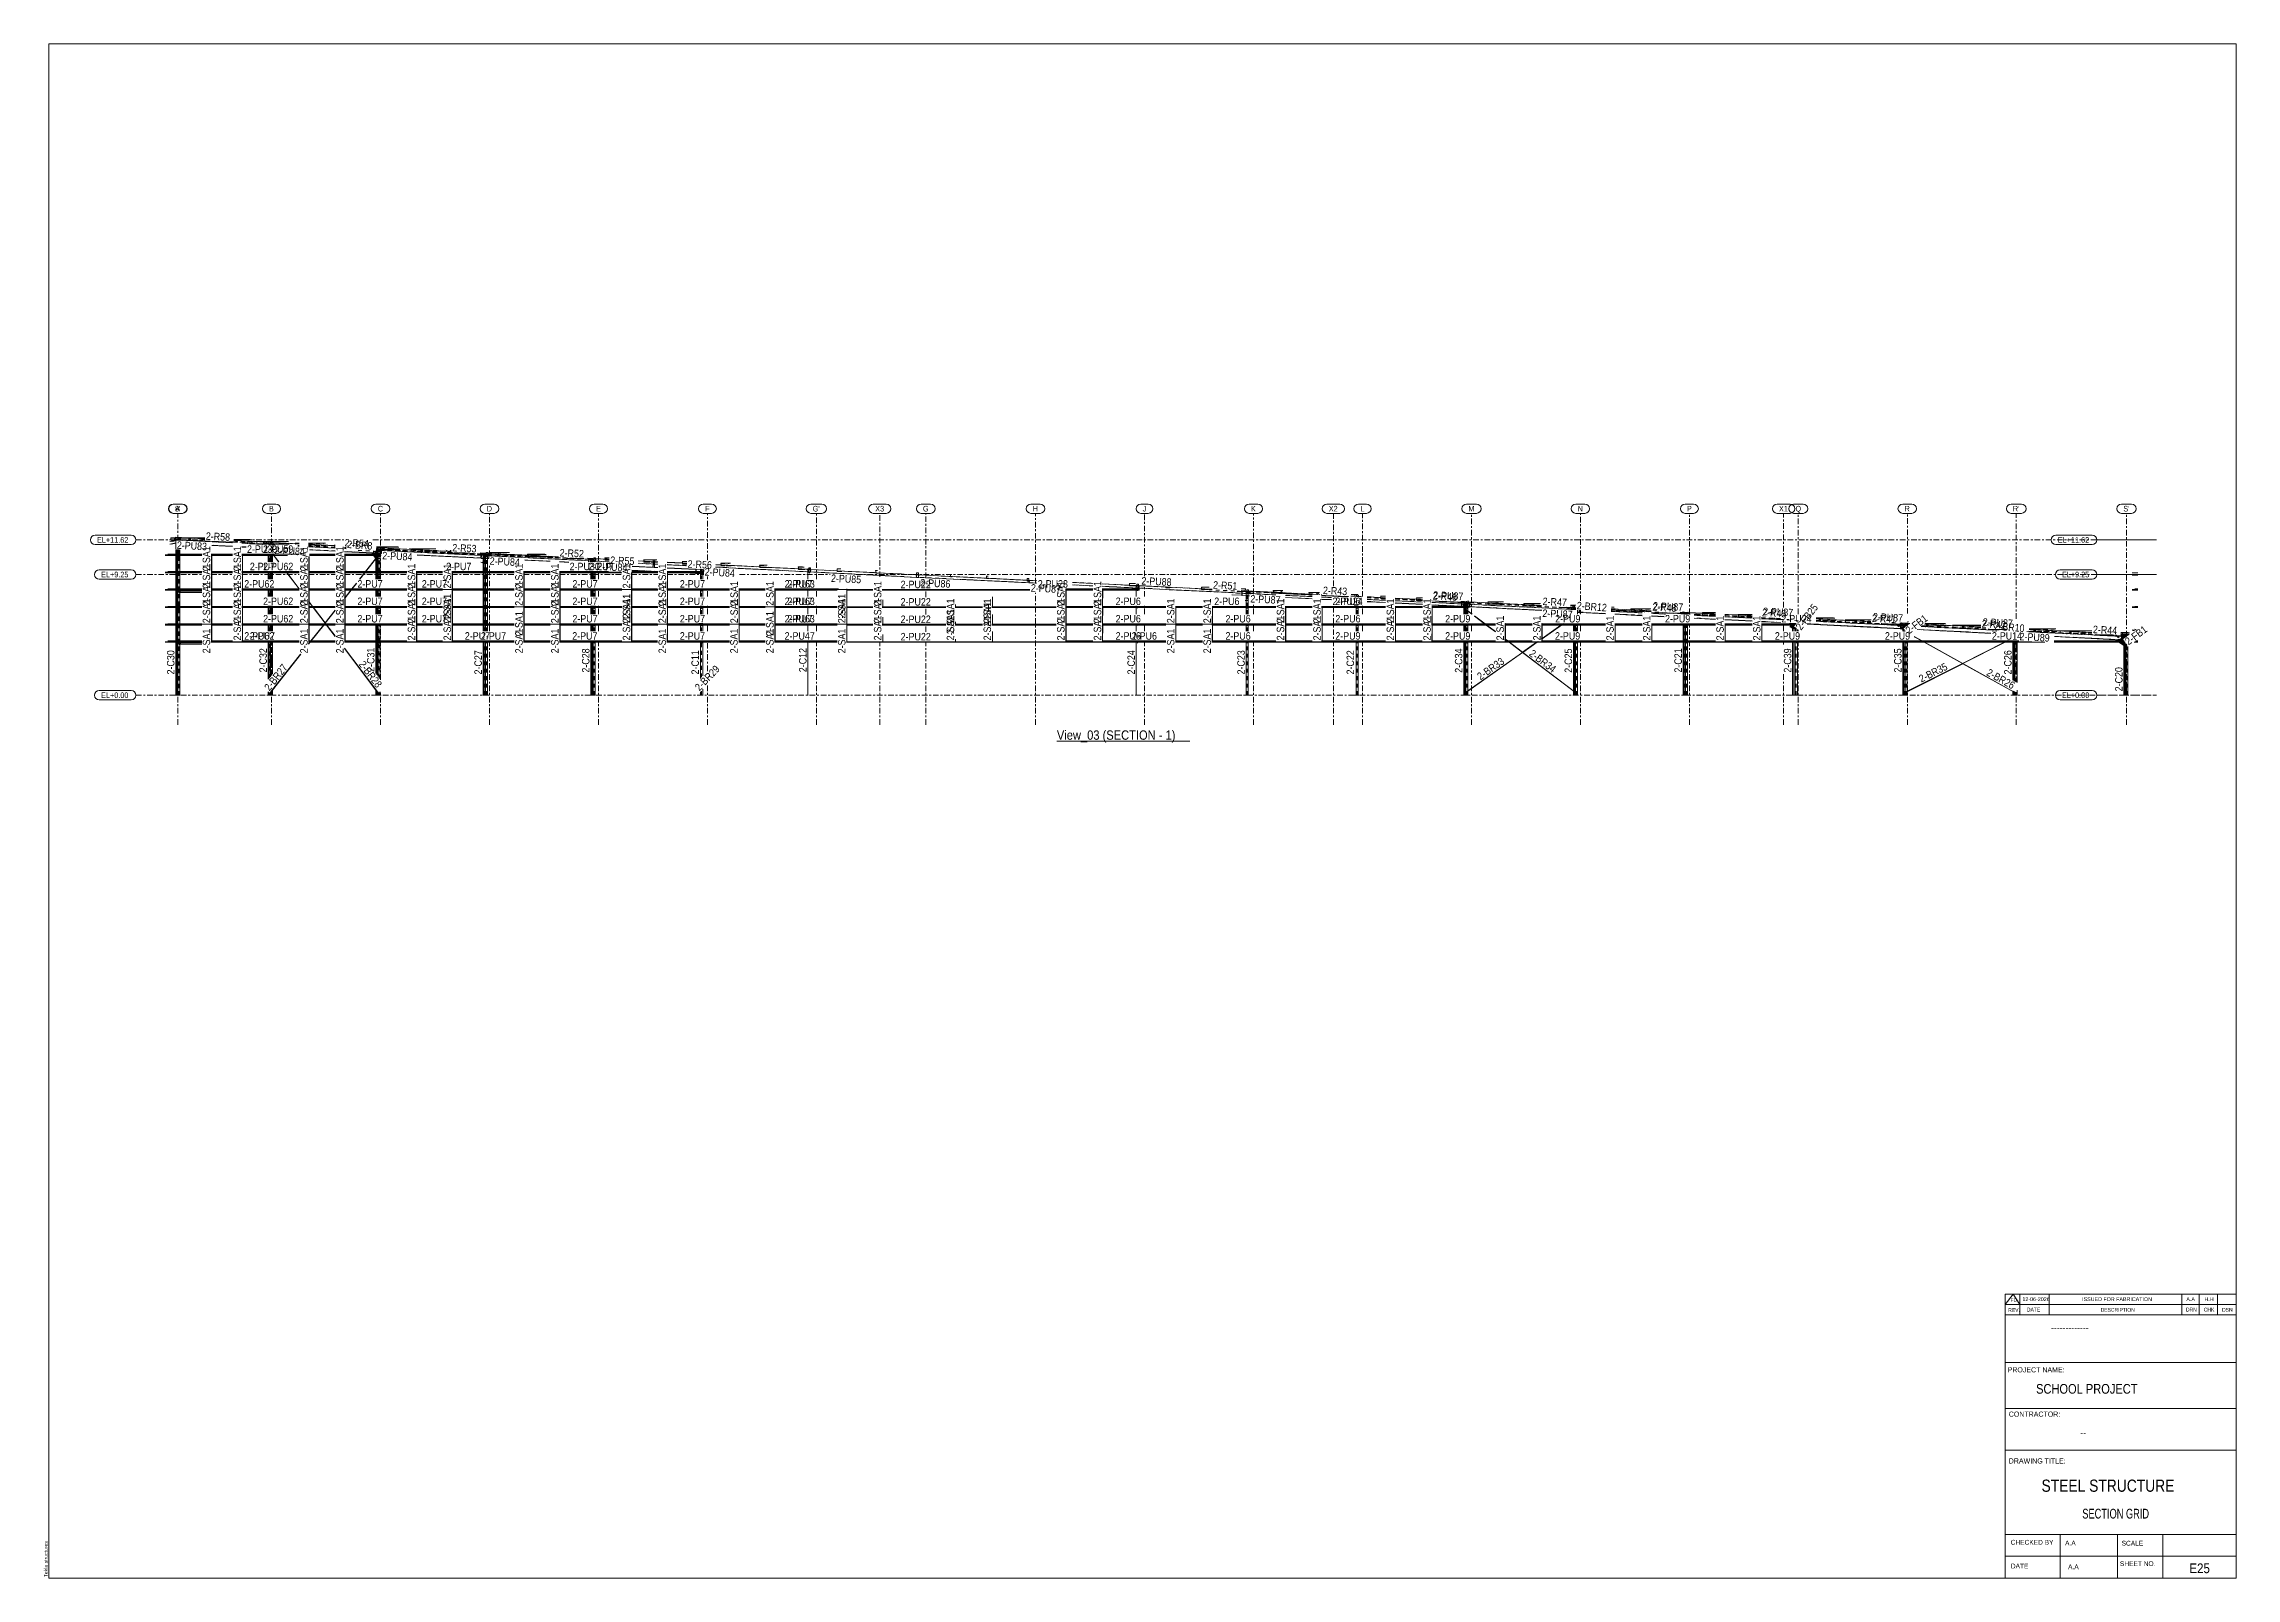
# Model space of a CAD drawing. Header units: millimetres. Extents: x -72 to 1100, y -472 to 348.
import ezdxf

# ---------------------------------------------------------------- set-up
doc = ezdxf.new("R2010")
doc.units = ezdxf.units.MM
for name, pattern in [('XKITLINE00', [0]), ('XKITLINE02', [4, 2, -2]), ('XKITLINE03', [6, 3, -1, 1, -1])]:
    doc.linetypes.add(name, pattern=pattern)
for name, color, linetype, lineweight in [('DrawingSheet', 5, 'Continuous', 0), ('OtherObjectType', 7, 'Continuous', 0), ('Part', 2, 'Continuous', 0), ('PartMark', 7, 'Continuous', 0), ('S-grid', 1, 'Continuous', 0)]:
    doc.layers.add(name, color=color, linetype=linetype, lineweight=lineweight)
doc.styles.add('@ARIAL_UNICODE_MS_BOLD', font='ARIAL.TTF')
doc.styles.add('ARIAL', font='ARIAL.TTF')
doc.styles.add('ARIAL_NARROW', font='ARIALN.TTF')
doc.styles.add('COMIC_SANS_MS_BOLD', font='COMICBD.TTF')
doc.styles.add('SWIS721_EX_BT', font='ARIAL.TTF')
doc.styles.add('SWISSE', font='ARIAL.TTF')

# ---------------------------------------------------------------- blocks, each defined once
blk = doc.blocks.new('*A1')
at = {"layer": 'DrawingSheet', "color": 5, "linetype": 'XKITLINE00', "lineweight": 0}
for p, q in [((1100, 348.1), (-69, 348.1)), ((-69, 348.1), (-69, -471.9)), ((1100, -471.9), (1100, 348.1)), ((-69, -471.9), (1100, -471.9))]:
    blk.add_line(p, q, dxfattribs=at)
at = {"layer": 'DrawingSheet', "color": 5, "style": 'ARIAL', "width": 0.85}
blk.add_text('Tekla structures', height=2, rotation=90, dxfattribs=at).set_placement((-69.5, -471.4))
blk = doc.blocks.new('*A2')
at = {"layer": 'OtherObjectType', "color": 7, "linetype": 'XKITLINE00', "lineweight": 0}
for p, q in [((976.5, -320.1), (1100, -320.1)), ((976.5, -325.7), (980.8, -320.1)), ((976.5, -325.7), (976.5, -320.1)), ((976.5, -325.7), (1100, -325.7)), ((976.5, -331.2), (976.5, -325.7)), ((980.2, -325.7), (1100, -325.7)), ((980.8, -320.1), (984.5, -325.7)), ((984.5, -325.7), (984.5, -320.1)), ((984.5, -331.2), (984.5, -325.7)), ((1000, -325.7), (1000, -320.1)), ((1000, -331.2), (1000, -325.7)), ((1071, -325.7), (1071, -320.1)), ((1071, -331.2), (1071, -325.7)), ((1080.3, -325.7), (1080.3, -320.1)), ((1080.3, -331.2), (1080.3, -325.7)), ((1090.1, -325.7), (1090.1, -320.1)), ((1090.1, -331.2), (1090.1, -325.7)), ((1100, -325.7), (1100, -320.1)), ((1100, -331.2), (1100, -325.7))]:
    blk.add_line(p, q, dxfattribs=at)
at = {"layer": 'OtherObjectType', "color": 7, "style": 'ARIAL_NARROW'}
for s, height, width, p in [('REV.', 2.06, 0.907949, (978.2, -329.6)), ('F0', 2.06, 1.008832, (979.4, -324.3)), ('12-06-2026', 2.06, 1.008832, (985.8, -323.8)), ('DATE', 2.06, 0.907949, (988.2, -329.4)), ('ISSUED FOR FABRICATION', 2.058, 1.008832, (1017.7, -323.8)), ('DESCRIPTION', 2.058, 0.907949, (1027.6, -329.5)), ('A.A', 2.06, 1.008832, (1073.4, -323.8)), ('DRN', 2.06, 0.907949, (1073.2, -329.4)), ('CHK', 2.06, 0.907949, (1082.7, -329.4)), ('H.H', 2.06, 1.008832, (1083.1, -323.8)), ('DSN', 2.06, 0.907949, (1092.5, -329.5))]:
    blk.add_text(s, height=height, dxfattribs=dict(at, width=width)).set_placement(p)
blk = doc.blocks.new('*A3')
at = {"layer": 'OtherObjectType', "color": 2, "linetype": 'XKITLINE00', "lineweight": 0}
for p, q in [((976.5, -471.9), (976.5, -331.2)), ((976.5, -331.2), (1100, -331.2)), ((1100, -331.2), (1100, -471.9)), ((1100, -356.7), (976.5, -356.7)), ((976.5, -381.2), (1100, -381.2)), ((1100, -403.4), (976.5, -403.4)), ((1100, -448.5), (976.5, -448.5)), ((1006, -448.5), (1006, -471.9)), ((1036.6, -471.9), (1036.6, -448.5)), ((1060.8, -471.9), (1060.8, -448.5)), ((1100, -460.2), (976.5, -460.2)), ((1100, -471.9), (976.5, -471.9))]:
    blk.add_line(p, q, dxfattribs=at)
at = {"layer": 'OtherObjectType', "color": 4, "style": '@ARIAL_UNICODE_MS_BOLD', "width": 0.85}
blk.add_text('-------------', height=3.9, dxfattribs=at).set_placement((1001.1, -340))
at = {"layer": 'OtherObjectType', "color": 3}
for s, height, style, width, p in [('PROJECT NAME:', 2.762, 'SWIS721_EX_BT', 0.85, (977.9, -361.9)), ('CONTRACTOR:', 2.762, 'SWISSE', 0.85, (978.5, -385.6)), ('DRAWING TITLE:', 2.762, 'SWIS721_EX_BT', 0.85, (978.5, -410.6)), ('SECTION GRID', 5.2, 'ARIAL', 0.68, (1017.8, -440)), ('E25', 5.2, 'ARIAL', 0.85, (1075, -469.2))]:
    blk.add_text(s, height=height, dxfattribs=dict(at, style=style, width=width)).set_placement(p)
at = {"layer": 'OtherObjectType', "color": 7, "width": 0.85}
for s, height, p in [('SCHOOL PROJECT', 5.2, (993.1, -373.3)), ('STEEL STRUCTURE', 6.5, (996, -425.7)), ('CHECKED BY', 2.59, (979.5, -454)), ('A.A', 2.59, (1008.6, -454.4)), ('SCALE', 2.59, (1038.8, -454.5)), ('DATE', 2.59, (979.6, -466.7)), ('A.A', 2.59, (1010.2, -467.1)), ('SHEET NO.', 2.59, (1037.9, -465.4))]:
    blk.add_text(s, height=height, dxfattribs=at).set_placement(p)
at = {"layer": 'OtherObjectType', "color": 1, "style": 'COMIC_SANS_MS_BOLD', "width": 0.85}
blk.add_text('--', height=3.9, dxfattribs=at).set_placement((1016.8, -396))
blk = doc.blocks.new('*A4')
at = {"layer": 'S-grid', "color": 1, "linetype": 'XKITLINE03', "lineweight": 0}
for p, q in [((-22.4, 83), (14.4, 83)), ((29.9, 83), (88.8, 83)), ((104.3, 83), (1057.4, 83))]:
    blk.add_line(p, q, dxfattribs=at)
at = {"layer": 'S-grid', "color": 3, "style": 'ARIAL', "width": 0.85}
blk.add_text('EL+11.62', height=3, dxfattribs=at).set_placement((-43.2, 81.5))
blk = doc.blocks.new('*A5')
at = {"layer": 'S-grid', "color": 1, "linetype": 'XKITLINE03', "lineweight": 0}
for p, q in [((-22.4, 64.5), (12.8, 64.5)), ((17.8, 64.5), (29.3, 64.5)), ((34.3, 64.5), (64.9, 64.5)), ((69.9, 64.5), (84.1, 64.5)), ((89.1, 64.5), (122.4, 64.5)), ((127.4, 64.5), (141.5, 64.5)), ((146.5, 64.5), (179.8, 64.5)), ((184.8, 64.5), (199, 64.5)), ((204, 64.5), (237.3, 64.5)), ((242.3, 64.5), (256.5, 64.5)), ((261.5, 64.5), (281.1, 64.5)), ((300.2, 64.5), (348.7, 64.5)), ((362.6, 64.5), (1057.4, 64.5))]:
    blk.add_line(p, q, dxfattribs=at)
at = {"layer": 'S-grid', "color": 3, "style": 'ARIAL', "width": 0.85}
blk.add_text('EL+9.25', height=3, dxfattribs=at).set_placement((-41, 63))
blk = doc.blocks.new('*A6')
at = {"layer": 'S-grid', "color": 1, "linetype": 'XKITLINE03', "lineweight": 0}
blk.add_line((-22.4, 0), (1057.4, 0), dxfattribs=at)
at = {"layer": 'S-grid', "color": 3, "style": 'ARIAL', "width": 0.85}
blk.add_text('EL+0.00', height=3, dxfattribs=at).set_placement((-41, -1.5))
blk = doc.blocks.new('*A7')
at = {"layer": 'Part', "color": 2, "linetype": 'XKITLINE00', "lineweight": 0}
for p, q in [((455, 60.1), (455.1, 61.4)), ((459.1, 59.9), (455, 60.1)), ((455.1, 61.4), (459.1, 61.2)), ((459.1, 61.2), (455.1, 61.4)), ((455.1, 61.4), (455.1, 61.4)), ((478.2, 60.3), (489, 59.7)), ((489, 59.8), (478.2, 60.3)), ((489, 58.4), (478.2, 59)), ((494, 59.5), (513.8, 58.5)), ((508.6, 58.8), (494, 59.5)), ((512.6, 58.6), (508.7, 58.8)), ((513.8, 57.2), (494, 58.2)), ((513.8, 58.6), (513.5, 58.6)), ((513.8, 58.6), (513.8, 58.5)), ((513.8, 58.5), (513.8, 57.2))]:
    blk.add_line(p, q, dxfattribs=at)
at = {"layer": 'Part', "color": 7, "linetype": 'XKITLINE02', "lineweight": 0}
for p, q in [((455.1, 61.4), (455, 60.1)), ((459.1, 59.9), (455, 60.1)), ((455, 60.1), (455.1, 60.1)), ((455.1, 60.1), (455, 60.1)), ((455.1, 61.4), (459.1, 61.2)), ((455.1, 61.4), (459.1, 61.2)), ((455.1, 61.4), (455.1, 61.4)), ((455.1, 61.4), (455.1, 61.4)), ((455.1, 60.1), (459.1, 59.9)), ((459.1, 59.9), (455.1, 60.1)), ((455.1, 60.1), (455.1, 60.1)), ((478.2, 60.3), (489, 59.7)), ((478.2, 60.3), (489, 59.8)), ((478.2, 59), (489, 58.5)), ((489, 58.5), (478.2, 59)), ((489, 58.4), (478.2, 59)), ((494, 59.5), (513.8, 58.5)), ((494, 59.5), (513.8, 58.5)), ((508.7, 58.8), (508.6, 58.8)), ((513.5, 58.6), (512.6, 58.6)), ((494, 58.2), (513.8, 57.2)), ((513.8, 57.3), (494, 58.2)), ((513.8, 57.2), (494, 58.2)), ((513.8, 58.5), (513.8, 58.6)), ((513.8, 58.6), (513.8, 58.6)), ((513.8, 57.2), (513.8, 58.5)), ((513.8, 58.5), (513.8, 58.5)), ((513.8, 57.2), (513.8, 57.3)), ((513.8, 57.3), (513.8, 57.2)), ((513.8, 57.2), (513.8, 57.2))]:
    blk.add_line(p, q, dxfattribs=at)
blk = doc.blocks.new('*A8')
at = {"layer": 'Part', "color": 2, "linetype": 'XKITLINE00', "lineweight": 0}
for p, q in [((455.4, 56.5), (450.1, 56.5)), ((450.1, 56.1), (450.1, 56.5)), ((455.4, 56.1), (450.1, 56.1)), ((474.6, 56.8), (474.5, 56.8)), ((474.6, 56.8), (474.5, 56.8)), ((489, 56.5), (474.5, 56.5)), ((489, 56.1), (474.5, 56.1)), ((489, 56.8), (474.7, 56.8)), ((489, 56.8), (474.7, 56.8)), ((494.2, 56.8), (494, 56.8)), ((494.2, 56.8), (494, 56.8)), ((513.7, 56.5), (494, 56.5)), ((513.7, 56.1), (494, 56.1)), ((513.7, 56.8), (494.3, 56.8)), ((513.7, 56.8), (494.3, 56.8)), ((513.7, 56.8), (513.7, 56.8)), ((513.7, 56.5), (513.7, 56.8)), ((513.7, 56.5), (513.7, 56.8)), ((513.7, 56.5), (513.7, 56.5)), ((513.7, 56.5), (513.7, 56.1)), ((513.7, 56.1), (513.7, 56.5)), ((513.7, 56.1), (513.7, 56.1)), ((513.7, 56.1), (513.7, 56.1)), ((513.7, 56.1), (513.7, 56.1)), ((513.7, 56.1), (513.7, 56.1))]:
    blk.add_line(p, q, dxfattribs=at)
at = {"layer": 'Part', "color": 7, "linetype": 'XKITLINE02', "lineweight": 0}
for p, q in [((455.4, 56.5), (450.1, 56.5)), ((450.1, 56.1), (450.1, 56.5)), ((450.1, 56.1), (450.1, 56.1)), ((450.1, 56.1), (450.1, 56.1)), ((455.4, 56.1), (450.1, 56.1)), ((489, 56.5), (474.5, 56.5)), ((489, 56.1), (474.5, 56.1)), ((474.7, 56.8), (474.6, 56.8)), ((474.7, 56.8), (474.6, 56.8)), ((513.7, 56.5), (494, 56.5)), ((513.7, 56.1), (494, 56.1)), ((494.3, 56.8), (494.2, 56.8)), ((494.3, 56.8), (494.2, 56.8)), ((513.7, 56.1), (513.7, 56.1))]:
    blk.add_line(p, q, dxfattribs=at)
blk = doc.blocks.new('*A9')
at = {"layer": 'Part', "color": 2, "linetype": 'XKITLINE00', "lineweight": 0}
for p, q in [((450.1, 46.8), (450.1, 47.2)), ((450.1, 47.2), (469.4, 47.2)), ((474.6, 47.5), (474.4, 47.5)), ((474.4, 47.5), (474.4, 47.5)), ((474.6, 47.5), (474.4, 47.5)), ((474.4, 47.5), (474.4, 47.5)), ((474.4, 47.2), (489, 47.2)), ((489, 47.5), (474.7, 47.5)), ((489, 47.5), (474.7, 47.5)), ((494.2, 47.5), (494, 47.5)), ((494, 47.5), (494, 47.5)), ((494.2, 47.5), (494, 47.5)), ((494, 47.5), (494, 47.5)), ((494, 47.2), (517.3, 47.2)), ((517.3, 47.5), (494.3, 47.5)), ((517.3, 47.5), (494.3, 47.5)), ((517.3, 47.5), (517.3, 47.5)), ((517.3, 47.2), (517.3, 47.5)), ((517.3, 47.2), (517.3, 46.8)), ((469.4, 46.8), (450.1, 46.8)), ((489, 46.8), (474.4, 46.8)), ((517.3, 46.8), (494, 46.8))]:
    blk.add_line(p, q, dxfattribs=at)
at = {"layer": 'Part', "color": 7, "linetype": 'XKITLINE02', "lineweight": 0}
for p, q in [((469.4, 47.2), (450.1, 47.2)), ((450.1, 46.8), (450.1, 47.2)), ((489, 47.2), (474.4, 47.2)), ((474.7, 47.5), (474.6, 47.5)), ((474.7, 47.5), (474.6, 47.5)), ((517.3, 47.2), (494, 47.2)), ((494.3, 47.5), (494.2, 47.5)), ((494.3, 47.5), (494.2, 47.5)), ((517.3, 47.5), (517.3, 47.5)), ((517.3, 47.5), (517.3, 47.5)), ((517.3, 47.5), (517.3, 47.5)), ((517.3, 47.5), (517.3, 47.5)), ((517.3, 47.5), (517.3, 47.2)), ((517.3, 47.2), (517.3, 47.2)), ((517.3, 46.8), (517.3, 47.2)), ((469.4, 46.8), (450.1, 46.8)), ((450.1, 46.8), (450.1, 46.8)), ((450.1, 46.8), (450.1, 46.8)), ((489, 46.8), (474.4, 46.8)), ((517.3, 46.8), (494, 46.8)), ((517.3, 46.8), (517.3, 46.8)), ((517.3, 46.8), (517.3, 46.8)), ((517.3, 46.8), (517.3, 46.8)), ((517.3, 46.8), (517.3, 46.8))]:
    blk.add_line(p, q, dxfattribs=at)
blk = doc.blocks.new('*A10')
at = {"layer": 'Part', "color": 2, "linetype": 'XKITLINE00', "lineweight": 0}
for p, q in [((450.1, 37.5), (450.1, 37.9)), ((450.1, 37.9), (469.4, 37.9)), ((469.4, 37.5), (450.1, 37.5)), ((474.6, 38.2), (474.4, 38.2)), ((474.4, 38.2), (474.4, 38.2)), ((474.6, 38.2), (474.4, 38.2)), ((474.4, 38.2), (474.4, 38.2)), ((474.4, 37.9), (489, 37.9)), ((489, 37.5), (474.4, 37.5)), ((489, 38.2), (474.7, 38.2)), ((489, 38.2), (474.7, 38.2)), ((494.2, 38.2), (494, 38.2)), ((494, 38.2), (494, 38.2)), ((494.2, 38.2), (494, 38.2)), ((494, 38.2), (494, 38.2)), ((494, 37.9), (517.3, 37.9)), ((517.3, 37.5), (494, 37.5)), ((517.3, 38.2), (494.3, 38.2)), ((517.3, 38.2), (494.3, 38.2)), ((517.3, 38.2), (517.3, 38.2)), ((517.3, 37.9), (517.3, 38.2)), ((517.3, 37.9), (517.3, 37.5))]:
    blk.add_line(p, q, dxfattribs=at)
at = {"layer": 'Part', "color": 7, "linetype": 'XKITLINE02', "lineweight": 0}
for p, q in [((469.4, 37.9), (450.1, 37.9)), ((450.1, 37.6), (450.1, 37.9)), ((469.4, 37.6), (450.1, 37.6)), ((450.1, 37.6), (450.1, 37.5)), ((450.1, 37.5), (450.1, 37.5)), ((489, 37.9), (474.4, 37.9)), ((489, 37.6), (474.4, 37.6)), ((474.7, 38.2), (474.6, 38.2)), ((474.7, 38.2), (474.6, 38.2)), ((517.3, 37.9), (494, 37.9)), ((517.3, 37.6), (494, 37.6)), ((494.3, 38.2), (494.2, 38.2)), ((494.3, 38.2), (494.2, 38.2)), ((517.3, 38.2), (517.3, 38.2)), ((517.3, 38.2), (517.3, 38.2)), ((517.3, 38.2), (517.3, 38.2)), ((517.3, 38.2), (517.3, 38.2)), ((517.3, 38.2), (517.3, 37.9)), ((517.3, 37.9), (517.3, 37.9)), ((517.3, 37.6), (517.3, 37.9)), ((517.3, 37.5), (517.3, 37.6)), ((517.3, 37.6), (517.3, 37.6)), ((517.3, 37.5), (517.3, 37.5)), ((517.3, 37.5), (517.3, 37.5))]:
    blk.add_line(p, q, dxfattribs=at)
blk = doc.blocks.new('*A11')
at = {"layer": 'Part', "color": 2, "linetype": 'XKITLINE00', "lineweight": 0}
for p, q in [((450.1, 28.3), (450.1, 28.6)), ((450.1, 28.6), (517.3, 28.6)), ((517.3, 28.3), (450.1, 28.3)), ((474.6, 29), (474.4, 29)), ((474.6, 29), (474.4, 29)), ((489, 29), (474.7, 29)), ((489, 29), (474.7, 29)), ((494.2, 29), (494, 29)), ((494.2, 29), (494, 29)), ((517.3, 29), (494.2, 29)), ((517.3, 29), (494.2, 29)), ((517.3, 29), (517.3, 29)), ((517.3, 28.6), (517.3, 29)), ((517.3, 28.6), (517.3, 28.3))]:
    blk.add_line(p, q, dxfattribs=at)
at = {"layer": 'Part', "color": 7, "linetype": 'XKITLINE02', "lineweight": 0}
for p, q in [((517.3, 28.6), (450.1, 28.6)), ((450.1, 28.3), (450.1, 28.6)), ((517.3, 28.3), (450.1, 28.3)), ((450.1, 28.3), (450.1, 28.3)), ((450.1, 28.3), (450.1, 28.3)), ((474.7, 29), (474.6, 29)), ((474.7, 29), (474.6, 29)), ((494.2, 29), (494.2, 29)), ((494.2, 29), (494.2, 29)), ((517.3, 29), (517.3, 29)), ((517.3, 29), (517.3, 29)), ((517.3, 29), (517.3, 29)), ((517.3, 29), (517.3, 29)), ((517.3, 29), (517.3, 28.6)), ((517.3, 28.6), (517.3, 28.6)), ((517.3, 28.3), (517.3, 28.6)), ((517.3, 28.3), (517.3, 28.3)), ((517.3, 28.3), (517.3, 28.3)), ((517.3, 28.3), (517.3, 28.3)), ((517.3, 28.3), (517.3, 28.3))]:
    blk.add_line(p, q, dxfattribs=at)
blk = doc.blocks.new('*A12')
at = {"layer": 'Part', "color": 7, "linetype": 'XKITLINE02', "lineweight": 0}
for p, q in [((106.4, 47.2), (103.6, 47.2)), ((106.4, 47.2), (103.6, 47.2)), ((103.6, 47.2), (103.6, 47.2)), ((103.8, 46.9), (103.8, 47.2)), ((103.8, 46.9), (103.8, 47.2)), ((106.4, 46.9), (103.8, 46.9)), ((106.2, 47.2), (106.2, 47.2)), ((106.4, 47.2), (106.4, 46.9)), ((106.4, 46.9), (106.4, 47.2))]:
    blk.add_line(p, q, dxfattribs=at)
blk = doc.blocks.new('*A13')
at = {"layer": 'Part', "color": 7, "linetype": 'XKITLINE02', "lineweight": 0}
for p, q in [((112, 65.7), (106.6, 65.7)), ((106.6, 65.5), (106.6, 65.7)), ((111.9, 65.5), (106.6, 65.5)), ((106.7, 65.7), (112, 65.7)), ((106.7, 65.5), (106.7, 65.7)), ((106.8, 65.7), (106.8, 65.7)), ((111.9, 65.7), (111.9, 65.5)), ((111.9, 65.5), (111.9, 65.7)), ((111.9, 65.5), (111.9, 65.5)), ((112, 65.7), (112, 65.7))]:
    blk.add_line(p, q, dxfattribs=at)
blk = doc.blocks.new('*A14')
at = {"layer": 'Part', "color": 2, "linetype": 'XKITLINE00', "lineweight": 0}
for p, q in [((127.6, 66.1), (127.6, 65.8)), ((127.6, 66.1), (127.6, 66.1)), ((127.6, 66.1), (127.6, 66.1)), ((127.6, 66.1), (127.7, 66.1)), ((127.6, 65.4), (127.6, 56.5)), ((127.7, 66.1), (127.7, 65.8)), ((127.7, 66.1), (127.7, 66.1)), ((127.7, 65.4), (127.7, 56.5)), ((127.6, 56.1), (127.6, 56.1)), ((127.7, 56.1), (127.6, 56.1)), ((127.6, 56.1), (127.6, 56.1)), ((127.6, 56.1), (127.6, 56.1)), ((127.6, 56.1), (127.6, 56.1)), ((127.6, 56.1), (127.6, 56.1)), ((127.6, 56.1), (127.6, 56.1)), ((127.6, 56.1), (127.6, 56.1)), ((127.6, 56.1), (127.7, 56.1)), ((127.7, 56.1), (127.7, 56.1))]:
    blk.add_line(p, q, dxfattribs=at)
at = {"layer": 'Part', "color": 7, "linetype": 'XKITLINE02', "lineweight": 0}
for p, q in [((127.7, 66.1), (127.6, 66.1)), ((127.6, 66.1), (127.6, 66.1)), ((127.6, 66.1), (127.6, 66.1)), ((127.6, 65.8), (127.6, 65.4)), ((127.7, 66.1), (127.7, 66.1)), ((127.7, 65.8), (127.7, 65.4)), ((127.6, 56.5), (127.6, 56.1)), ((127.7, 56.5), (127.7, 56.1))]:
    blk.add_line(p, q, dxfattribs=at)
blk = doc.blocks.new('*A15')
at = {"layer": 'Part', "color": 7, "linetype": 'XKITLINE02', "lineweight": 0}
for p, q in [((106.4, 65.7), (103.6, 65.7)), ((106.4, 65.7), (103.6, 65.7)), ((103.6, 65.7), (103.6, 65.7)), ((103.8, 65.5), (103.8, 65.7)), ((103.8, 65.5), (103.8, 65.7)), ((106.4, 65.5), (103.8, 65.5)), ((106.2, 65.7), (106.2, 65.7)), ((106.4, 65.7), (106.4, 65.5)), ((106.4, 65.5), (106.4, 65.7))]:
    blk.add_line(p, q, dxfattribs=at)
blk = doc.blocks.new('*A16')
at = {"layer": 'Part', "color": 7, "linetype": 'XKITLINE02', "lineweight": 0}
for p, q in [((108.3, 65.7), (107.1, 65.7)), ((107.1, 65.7), (107.1, 65.7)), ((108.3, 65.7), (107.1, 65.7)), ((107.3, 65.7), (107.3, 65.7)), ((107.4, 65.7), (107.4, 65.7)), ((107.9, 65.7), (107.9, 65.7)), ((108.3, 65.7), (108.3, 65.7)), ((108.3, 65.7), (108.3, 65.7))]:
    blk.add_line(p, q, dxfattribs=at)
blk = doc.blocks.new('*A17')
at = {"layer": 'Part', "color": 7, "linetype": 'XKITLINE02', "lineweight": 0}
for p, q in [((107.5, 65.7), (107.5, 65.4)), ((107.9, 65.7), (107.5, 65.7)), ((107.5, 65.7), (107.5, 65.7)), ((107.5, 65), (107.5, 65.7)), ((107.5, 65.7), (107.9, 65.7)), ((107.9, 65.7), (107.7, 65.4)), ((107.9, 65.7), (107.8, 65.4)), ((107.9, 65.7), (107.9, 65.7))]:
    blk.add_line(p, q, dxfattribs=at)
at = {"layer": 'Part', "color": 2, "linetype": 'XKITLINE00', "lineweight": 0}
for p in [(107.5, 65.4), (107.7, 65.4), (107.8, 65.4), (107.5, 65)]:
    blk.add_line(p, (107.5, 65), dxfattribs=at)
blk = doc.blocks.new('*A18')
at = {"layer": 'Part', "color": 7, "linetype": 'XKITLINE02', "lineweight": 0}
for p, q in [((108.3, 56.5), (107.1, 56.5)), ((107.1, 56.5), (107.1, 56.4)), ((108.3, 56.4), (107.1, 56.4)), ((107.3, 56.4), (107.3, 56.5)), ((107.4, 56.4), (107.4, 56.5)), ((107.9, 56.5), (107.9, 56.4)), ((108.3, 56.4), (108.3, 56.5)), ((108.3, 56.4), (108.3, 56.5))]:
    blk.add_line(p, q, dxfattribs=at)
blk = doc.blocks.new('*A19')
at = {"layer": 'Part', "color": 7, "linetype": 'XKITLINE02', "lineweight": 0}
for p, q in [((107.5, 56.4), (107.5, 56.1)), ((107.9, 56.4), (107.5, 56.4)), ((107.5, 56.4), (107.5, 56.4)), ((107.5, 55.7), (107.5, 56.4)), ((107.5, 56.4), (107.9, 56.4)), ((107.9, 56.4), (107.7, 56.1)), ((107.9, 56.4), (107.8, 56.1)), ((107.9, 56.4), (107.9, 56.4))]:
    blk.add_line(p, q, dxfattribs=at)
at = {"layer": 'Part', "color": 2, "linetype": 'XKITLINE00', "lineweight": 0}
for p in [(107.5, 56.1), (107.7, 56.1), (107.8, 56.1), (107.5, 55.7)]:
    blk.add_line(p, (107.5, 55.7), dxfattribs=at)
blk = doc.blocks.new('*A20')
at = {"layer": 'Part', "color": 2, "linetype": 'XKITLINE00', "lineweight": 0}
for p, q in [((-1.1, 82.9), (-4.2, 82.2)), ((-1.1, 82.8), (-4.2, 82.1)), ((-1.1, 82.7), (-3.8, 82.1)), ((-1.1, 81.5), (-4.2, 80.8)), ((-1.1, 81.4), (-4.2, 80.7)), ((-1.1, 81.3), (-3.4, 80.8))]:
    blk.add_line(p, q, dxfattribs=at)
at = {"layer": 'Part', "color": 7, "linetype": 'XKITLINE02', "lineweight": 0}
for p, q in [((-0.9, 82.8), (-3.8, 82.1)), ((-3.4, 82.2), (-0.9, 82.8)), ((-0.9, 82.7), (-3.4, 82.1)), ((-0.9, 82.9), (-1.1, 82.9)), ((-0.9, 82.8), (-1.1, 82.8)), ((-0.9, 82.8), (-1.1, 82.7)), ((-0.3, 82.9), (-0.9, 82.9)), ((-0.9, 82.9), (-0.9, 82.8)), ((-0.9, 82.8), (-0.9, 82.8)), ((-0.9, 82.8), (-0.9, 82.8)), ((-0.9, 82.8), (-0.7, 82.8)), ((-0.7, 82.8), (-0.7, 82.8)), ((-0.6, 82.8), (-0.7, 82.8)), ((-0.7, 82.8), (-0.7, 82.8)), ((-0.6, 82.8), (-0.3, 82.9)), ((-0.6, 82.8), (-0.6, 82.8)), ((-0.6, 82.8), (-0.3, 82.8)), ((-0.3, 82.8), (-0.4, 82.8)), ((-0.3, 82.8), (-0.3, 82.9)), ((-3.8, 80.8), (-1, 81.4)), ((-1, 81.4), (-3.8, 80.8)), ((-3.4, 80.8), (-1, 81.4)), ((-1, 81.5), (-1.1, 81.5)), ((-1, 81.5), (-1.1, 81.4)), ((-1, 81.3), (-1.1, 81.3)), ((-0.9, 81.5), (-1, 81.5))]:
    blk.add_line(p, q, dxfattribs=at)
blk = doc.blocks.new('*A21')
at = {"layer": 'Part', "color": 7, "linetype": 'XKITLINE02', "lineweight": 0}
for p, q in [((1.1, 83.3), (-1.1, 83.3)), ((-1.1, 83.3), (-1.1, 83)), ((-1.1, 83.3), (-1.1, 83)), ((-0.6, 83.3), (-0.6, 83)), ((-0.6, 82.9), (-0.6, 82.8)), ((-0.5, 83.3), (-0.5, 82.8)), ((0, 83.3), (0, 83)), ((0, 83.3), (0, 83)), ((0, 82.8), (0, 83.3)), ((0, 83.3), (0, 82.8)), ((0.5, 83.3), (0.5, 82.8)), ((0.6, 82.8), (0.6, 83.3)), ((1.1, 83.3), (1.1, 82.7)), ((1.1, 83.3), (1.1, 82.7)), ((-1.1, 75.4), (-1.1, 74.7)), ((-1.1, 75.4), (-1.1, 74.7)), ((-0.6, 75.4), (-0.6, 74.5)), ((-0.5, 77.8), (-0.5, 0.1)), ((0, 0.1), (0, 77.8)), ((0, 77.8), (0, 0.1)), ((0.5, 77.8), (0.5, 0.1)), ((0.6, 0.1), (0.6, 77.7)), ((1.1, 77.7), (1.1, 0.1)), ((1.1, 75.4), (1.1, 74.7)), ((-1.1, 66.1), (-1.1, 65.4)), ((-1.1, 66.1), (-1.1, 65.5)), ((-0.6, 66.1), (-0.6, 65.2)), ((1.1, 66.1), (1.1, 65.4)), ((-1.1, 56.8), (-1.1, 56.2)), ((-1.1, 56.8), (-1.1, 56.2)), ((-1.1, 47.5), (-1.1, 46.9)), ((-1.1, 47.5), (-1.1, 46.9)), ((-0.6, 56.8), (-0.6, 55.9)), ((-0.6, 47.5), (-0.6, 46.7)), ((1.1, 56.8), (1.1, 56.1)), ((1.1, 47.5), (1.1, 46.8)), ((-1.1, 38.2), (-1.1, 37.6)), ((-1.1, 38.2), (-1.1, 37.6)), ((-0.6, 38.2), (-0.6, 37.4)), ((1.1, 38.2), (1.1, 37.5)), ((-1.1, 29), (-1.1, 28.3)), ((-1.1, 29), (-1.1, 28.3)), ((-0.6, 29), (-0.6, 28.1)), ((1.1, 29), (1.1, 28.3)), ((-1.1, 0.1), (1.1, 0.1))]:
    blk.add_line(p, q, dxfattribs=at)
at = {"layer": 'Part', "color": 2, "linetype": 'XKITLINE00', "lineweight": 0}
for p, q in [((-1.1, 83), (-1.1, 79)), ((-1.1, 83), (-1.1, 78.3)), ((-0.6, 83), (-0.6, 82.9)), ((-0.6, 82.8), (-0.6, 82.8)), ((0, 83), (0, 82.8)), ((0, 83), (0, 82.8)), ((-1.1, 77.8), (-1.1, 75.4)), ((-1.1, 77.8), (-1.1, 75.4)), ((-1.1, 74.7), (-1.1, 66.1)), ((-1.1, 74.7), (-1.1, 66.1)), ((-0.6, 77.8), (-0.6, 75.4)), ((-0.6, 74.5), (-0.6, 66.1)), ((0, 77.8), (0, 0.1)), ((0, 77.8), (0, 0.1)), ((1.1, 77.7), (1.1, 75.4)), ((1.1, 74.7), (1.1, 66.1)), ((-1.1, 65.5), (-1.1, 56.8)), ((-1.1, 65.4), (-1.1, 56.8)), ((-0.6, 65.2), (-0.6, 56.8)), ((1.1, 65.4), (1.1, 56.8)), ((-1.1, 56.2), (-1.1, 47.5)), ((-1.1, 56.2), (-1.1, 47.5)), ((-1.1, 46.9), (-1.1, 38.2)), ((-1.1, 46.9), (-1.1, 38.2)), ((-0.6, 55.9), (-0.6, 47.5)), ((1.1, 56.1), (1.1, 47.5)), ((-1.1, 37.6), (-1.1, 29)), ((-1.1, 37.6), (-1.1, 29)), ((-0.6, 46.7), (-0.6, 38.2)), ((-0.6, 37.4), (-0.6, 29)), ((1.1, 46.8), (1.1, 38.2)), ((1.1, 37.5), (1.1, 29)), ((-1.1, 28.3), (-1.1, 0.1)), ((-1.1, 28.3), (-1.1, 0.1)), ((-0.6, 28.1), (-0.6, 0.1)), ((1.1, 28.3), (1.1, 0.1))]:
    blk.add_line(p, q, dxfattribs=at)
blk = doc.blocks.new('*A22')
at = {"layer": 'Part', "color": 2, "linetype": 'XKITLINE00', "lineweight": 0}
for p, q in [((-0.2, 28.6), (-6.8, 28.6)), ((-6.8, 28.3), (-1.2, 28.3)), ((-5.4, 29), (-0.2, 29)), ((-5.4, 29), (-0.2, 29)), ((-1.3, 28.3), (-1.3, 28.6)), ((-1.3, 28.3), (-1.3, 28.6)), ((-0.2, 28.6), (-1.3, 28.6)), ((-1.2, 28.3), (-1.3, 28.3)), ((-1.2, 28.3), (-1.2, 28.3)), ((-0.3, 29), (-0.3, 29)), ((-0.2, 29), (-0.2, 28.6)), ((-0.2, 29), (-0.2, 28.6))]:
    blk.add_line(p, q, dxfattribs=at)
at = {"layer": 'Part', "color": 7, "linetype": 'XKITLINE02', "lineweight": 0}
for p, q in [((-1.3, 28.6), (-6.8, 28.6)), ((-6.8, 28.3), (-1.3, 28.3))]:
    blk.add_line(p, q, dxfattribs=at)
blk = doc.blocks.new('*A23')
at = {"layer": 'Part', "color": 2, "linetype": 'XKITLINE00', "lineweight": 0}
for p, q in [((-0.2, 47.2), (-6.8, 47.2)), ((-5.4, 47.5), (-0.2, 47.5)), ((-5.4, 47.5), (-0.2, 47.5)), ((-1.3, 46.8), (-1.3, 47.2)), ((-1.3, 46.8), (-1.3, 47.2)), ((-0.2, 47.2), (-1.3, 47.2)), ((-0.3, 47.5), (-0.3, 47.5)), ((-0.2, 47.5), (-0.2, 47.2)), ((-0.2, 47.5), (-0.2, 47.2)), ((-6.8, 46.8), (-1.2, 46.8)), ((-1.2, 46.8), (-1.3, 46.8)), ((-1.2, 46.8), (-1.2, 46.8))]:
    blk.add_line(p, q, dxfattribs=at)
at = {"layer": 'Part', "color": 7, "linetype": 'XKITLINE02', "lineweight": 0}
for p, q in [((-1.3, 47.2), (-6.8, 47.2)), ((-6.8, 46.8), (-1.3, 46.8))]:
    blk.add_line(p, q, dxfattribs=at)
blk = doc.blocks.new('*A24')
at = {"layer": 'Part', "color": 2, "linetype": 'XKITLINE00', "lineweight": 0}
for p, q in [((-0.2, 37.9), (-6.8, 37.9)), ((-6.8, 37.5), (-1.2, 37.5)), ((-5.4, 38.2), (-0.2, 38.2)), ((-5.4, 38.2), (-0.2, 38.2)), ((-1.3, 37.5), (-1.3, 37.9)), ((-1.3, 37.6), (-1.3, 37.9)), ((-0.2, 37.9), (-1.3, 37.9)), ((-1.2, 37.6), (-1.3, 37.6)), ((-1.2, 37.5), (-1.2, 37.6)), ((-0.3, 38.2), (-0.3, 38.2)), ((-0.2, 38.2), (-0.2, 37.9)), ((-0.2, 38.2), (-0.2, 37.9))]:
    blk.add_line(p, q, dxfattribs=at)
at = {"layer": 'Part', "color": 7, "linetype": 'XKITLINE02', "lineweight": 0}
for p, q in [((-1.3, 37.9), (-6.8, 37.9)), ((-6.8, 37.6), (-1.3, 37.6))]:
    blk.add_line(p, q, dxfattribs=at)
blk = doc.blocks.new('*A25')
at = {"layer": 'Part', "color": 2, "linetype": 'XKITLINE00', "lineweight": 0}
for p, q in [((-1.3, 0.1), (1.3, 0.1)), ((-1.3, 0.1), (-1.3, 0)), ((-1.3, 0), (1.3, 0)), ((0, 0), (0, 0.1)), ((1.3, 0), (1.3, 0.1))]:
    blk.add_line(p, q, dxfattribs=at)
at = {"layer": 'Part', "color": 7, "linetype": 'XKITLINE02', "lineweight": 0}
blk.add_line((0, 0), (0, 0.1), dxfattribs=at)
blk = doc.blocks.new('*A26')
at = {"layer": 'Part', "color": 7, "linetype": 'XKITLINE02', "lineweight": 0}
for p, q in [((1.1, 27.6), (-0.5, 27.6)), ((-0.5, 27.6), (-0.5, 27.5)), ((1.1, 27.5), (-0.5, 27.5)), ((-0.4, 27.5), (-0.4, 27.6)), ((0.4, 27.5), (0.4, 27.6)), ((0.5, 27.5), (0.5, 27.6)), ((0.7, 27.5), (0.7, 27.6))]:
    blk.add_line(p, q, dxfattribs=at)
at = {"layer": 'Part', "color": 2, "linetype": 'XKITLINE00', "lineweight": 0}
for p, q in [((1.5, 27.6), (1.1, 27.6)), ((1.5, 27.5), (1.1, 27.5)), ((1.5, 27.6), (1.5, 27.5))]:
    blk.add_line(p, q, dxfattribs=at)
blk = doc.blocks.new('*A27')
at = {"layer": 'Part', "color": 7, "linetype": 'XKITLINE02', "lineweight": 0}
for p, q in [((0, 27.7), (0, 27.6)), ((1.1, 27.7), (0, 27.7)), ((0, 27.6), (1.2, 27.6)), ((0.4, 27.6), (0.4, 27.7)), ((0.8, 27.6), (0.8, 27.7))]:
    blk.add_line(p, q, dxfattribs=at)
at = {"layer": 'Part', "color": 2, "linetype": 'XKITLINE00', "lineweight": 0}
for p, q in [((1.1, 27.7), (1.2, 27.7)), ((1.2, 27.7), (1.2, 27.6))]:
    blk.add_line(p, q, dxfattribs=at)
blk = doc.blocks.new('*A28')
at = {"layer": 'Part', "color": 7, "linetype": 'XKITLINE02', "lineweight": 0}
for p, q in [((1.2, 28.1), (0.8, 28.1)), ((0.8, 27.2), (0.8, 28.1)), ((1.2, 27.2), (0.8, 27.2)), ((0.9, 27.2), (0.9, 28.1)), ((1.2, 27.6), (1.2, 27.5)), ((1.3, 27.6), (1.3, 27.5))]:
    blk.add_line(p, q, dxfattribs=at)
at = {"layer": 'Part', "color": 2, "linetype": 'XKITLINE00', "lineweight": 0}
for p, q in [((1.1, 28.1), (1.3, 28.1)), ((1.3, 27.2), (1.1, 27.2)), ((1.2, 28.1), (1.2, 27.6)), ((1.2, 27.5), (1.2, 27.2)), ((1.3, 28.1), (1.3, 27.6)), ((1.3, 27.5), (1.3, 27.2))]:
    blk.add_line(p, q, dxfattribs=at)
blk = doc.blocks.new('*A29')
at = {"layer": 'Part', "color": 7, "linetype": 'XKITLINE02', "lineweight": 0}
for p, q in [((1.4, 37.9), (0.2, 37.9)), ((0.2, 37.9), (0.2, 37.9)), ((1.4, 37.9), (0.2, 37.9)), ((0.5, 37.9), (0.5, 37.9)), ((0.5, 37.9), (0.5, 37.9)), ((1, 37.9), (1, 37.9)), ((1.4, 37.9), (1.4, 37.9)), ((1.4, 37.9), (1.4, 37.9))]:
    blk.add_line(p, q, dxfattribs=at)
blk = doc.blocks.new('*A30')
at = {"layer": 'Part', "color": 7, "linetype": 'XKITLINE02', "lineweight": 0}
for p, q in [((0.6, 37.9), (0.6, 37.5)), ((1, 37.9), (0.6, 37.9)), ((0.6, 37.9), (0.6, 37.9)), ((0.6, 37.1), (0.6, 37.9)), ((0.6, 37.9), (1.1, 37.9)), ((1, 37.9), (0.8, 37.5)), ((1.1, 37.9), (0.9, 37.5)), ((1, 37.9), (1.1, 37.9))]:
    blk.add_line(p, q, dxfattribs=at)
at = {"layer": 'Part', "color": 2, "linetype": 'XKITLINE00', "lineweight": 0}
for p in [(0.6, 37.5), (0.8, 37.5), (0.9, 37.5), (0.6, 37.1)]:
    blk.add_line(p, (0.6, 37.1), dxfattribs=at)
blk = doc.blocks.new('*A31')
at = {"layer": 'Part', "color": 7, "linetype": 'XKITLINE02', "lineweight": 0}
for p, q in [((1.4, 28.6), (0.2, 28.6)), ((0.2, 28.6), (0.2, 28.6)), ((1.4, 28.6), (0.2, 28.6)), ((0.5, 28.6), (0.5, 28.6)), ((0.5, 28.6), (0.5, 28.6)), ((1, 28.6), (1, 28.6)), ((1.4, 28.6), (1.4, 28.6)), ((1.4, 28.6), (1.4, 28.6))]:
    blk.add_line(p, q, dxfattribs=at)
blk = doc.blocks.new('*A32')
at = {"layer": 'Part', "color": 7, "linetype": 'XKITLINE02', "lineweight": 0}
for p, q in [((0.6, 28.6), (0.6, 28.3)), ((1, 28.6), (0.6, 28.6)), ((0.6, 28.6), (0.6, 28.6)), ((0.6, 27.9), (0.6, 28.6)), ((0.6, 28.6), (1.1, 28.6)), ((1, 28.6), (0.8, 28.3)), ((1.1, 28.6), (0.9, 28.3)), ((1, 28.6), (1.1, 28.6))]:
    blk.add_line(p, q, dxfattribs=at)
at = {"layer": 'Part', "color": 2, "linetype": 'XKITLINE00', "lineweight": 0}
for p in [(0.6, 28.3), (0.8, 28.3), (0.9, 28.3), (0.6, 27.9)]:
    blk.add_line(p, (0.6, 27.9), dxfattribs=at)
blk = doc.blocks.new('*A33')
at = {"layer": 'Part', "color": 7, "linetype": 'XKITLINE02', "lineweight": 0}
for p, q in [((-0.5, 28.6), (0.2, 28.6)), ((0.2, 28.6), (-0.5, 28.6)), ((-0.5, 28.6), (-0.5, 28.6)), ((-0.4, 28.6), (-0.4, 28.6)), ((-0.3, 28.6), (-0.3, 28.6)), ((-0.1, 28.6), (-0.1, 28.6)), ((0.2, 28.6), (0.2, 28.6))]:
    blk.add_line(p, q, dxfattribs=at)
blk = doc.blocks.new('*A34')
at = {"layer": 'Part', "color": 7, "linetype": 'XKITLINE02', "lineweight": 0}
for p, q in [((-0.3, 28.6), (5.2, 28.6)), ((5.2, 28.6), (-0.3, 28.6)), ((-0.3, 28.6), (-0.3, 28.3)), ((-0.3, 28.3), (-0.3, 28.6)), ((-0.3, 28.3), (5, 28.3)), ((-0.1, 28.6), (-0.1, 28.6)), ((5, 28.3), (5, 28.6)), ((5, 28.3), (5, 28.6)), ((5.2, 28.6), (5.2, 28.6))]:
    blk.add_line(p, q, dxfattribs=at)
blk = doc.blocks.new('*A35')
at = {"layer": 'Part', "color": 7, "linetype": 'XKITLINE02', "lineweight": 0}
for p, q in [((-1.7, 37.9), (-1.3, 37.7)), ((-1.7, 37.9), (0, 37.9)), ((-1.7, 37.9), (-1.3, 37.7)), ((0, 37.1), (0, 37.9))]:
    blk.add_line(p, q, dxfattribs=at)
at = {"layer": 'Part', "color": 2, "linetype": 'XKITLINE00', "lineweight": 0}
for p, q in [((-1.3, 37.7), (0, 37.1)), ((-1.3, 37.7), (0, 37.1)), ((0, 37.1), (0, 37.9)), ((0, 37.1), (0, 37.1))]:
    blk.add_line(p, q, dxfattribs=at)
blk = doc.blocks.new('*A36')
at = {"layer": 'Part', "color": 7, "linetype": 'XKITLINE02', "lineweight": 0}
for p, q in [((-1.7, 28.6), (-1.3, 28.4)), ((-1.7, 28.6), (0, 28.6)), ((-1.7, 28.6), (-1.3, 28.4)), ((0, 27.9), (0, 28.6))]:
    blk.add_line(p, q, dxfattribs=at)
at = {"layer": 'Part', "color": 2, "linetype": 'XKITLINE00', "lineweight": 0}
for p, q in [((-1.3, 28.4), (0, 27.9)), ((-1.3, 28.4), (0, 27.9)), ((0, 27.9), (0, 28.6)), ((0, 27.9), (0, 27.9))]:
    blk.add_line(p, q, dxfattribs=at)
blk = doc.blocks.new('*A37')
at = {"layer": 'Part', "color": 7, "linetype": 'XKITLINE02', "lineweight": 0}
for p, q in [((-1.3, 37.9), (-2.4, 37.9)), ((-2.4, 37.9), (-2.4, 37.9)), ((-2.4, 37.9), (-0.2, 37.9)), ((-2, 37.9), (-2, 37.9)), ((-0.2, 37.9), (-0.2, 37.9)), ((0.2, 37.9), (0, 37.9)), ((0, 37.9), (0.2, 37.9)), ((0.2, 37.9), (0.2, 37.9))]:
    blk.add_line(p, q, dxfattribs=at)
at = {"layer": 'Part', "color": 2, "linetype": 'XKITLINE00', "lineweight": 0}
for p, q in [((-1.3, 37.9), (0, 37.9)), ((0, 37.9), (-0.2, 37.9))]:
    blk.add_line(p, q, dxfattribs=at)
blk = doc.blocks.new('*A38')
at = {"layer": 'Part', "color": 7, "linetype": 'XKITLINE02', "lineweight": 0}
for p, q in [((-1.3, 28.6), (-2.4, 28.6)), ((-2.4, 28.6), (-2.4, 28.6)), ((-2.4, 28.6), (-0.2, 28.6)), ((-2, 28.6), (-2, 28.6)), ((-0.2, 28.6), (-0.2, 28.6)), ((0.2, 28.6), (0, 28.6)), ((0, 28.6), (0.2, 28.6)), ((0.2, 28.6), (0.2, 28.6))]:
    blk.add_line(p, q, dxfattribs=at)
at = {"layer": 'Part', "color": 2, "linetype": 'XKITLINE00', "lineweight": 0}
for p, q in [((-1.3, 28.6), (0, 28.6)), ((0, 28.6), (-0.2, 28.6))]:
    blk.add_line(p, q, dxfattribs=at)
blk = doc.blocks.new('*A39')
at = {"layer": 'Part', "color": 7, "linetype": 'XKITLINE02', "lineweight": 0}
for p, q in [((-1.7, 47.1), (-1.3, 47)), ((-1.7, 47.1), (0, 47.1)), ((-1.7, 47.1), (-1.3, 47)), ((0, 46.4), (0, 47.1))]:
    blk.add_line(p, q, dxfattribs=at)
at = {"layer": 'Part', "color": 2, "linetype": 'XKITLINE00', "lineweight": 0}
for p, q in [((-1.3, 47), (0, 46.4)), ((-1.3, 47), (0, 46.4)), ((0, 46.4), (0, 47.1)), ((0, 46.4), (0, 46.4))]:
    blk.add_line(p, q, dxfattribs=at)
blk = doc.blocks.new('*A40')
at = {"layer": 'Part', "color": 7, "linetype": 'XKITLINE02', "lineweight": 0}
for p, q in [((-0.5, 47.2), (0.2, 47.2)), ((0.2, 47.2), (-0.5, 47.2)), ((-0.5, 47.2), (-0.5, 47.2)), ((-0.4, 47.2), (-0.4, 47.2)), ((-0.3, 47.2), (-0.3, 47.2)), ((-0.1, 47.2), (-0.1, 47.2)), ((0.2, 47.2), (0.2, 47.2))]:
    blk.add_line(p, q, dxfattribs=at)
blk = doc.blocks.new('*A41')
at = {"layer": 'Part', "color": 7, "linetype": 'XKITLINE02', "lineweight": 0}
for p, q in [((-0.3, 47.2), (5.2, 47.2)), ((5.2, 47.2), (-0.3, 47.2)), ((-0.3, 47.2), (-0.3, 46.9)), ((-0.3, 46.9), (-0.3, 47.2)), ((-0.3, 46.9), (5, 46.9)), ((-0.1, 47.2), (-0.1, 47.2)), ((5, 46.9), (5, 47.2)), ((5, 46.9), (5, 47.2)), ((5.2, 47.2), (5.2, 47.2))]:
    blk.add_line(p, q, dxfattribs=at)
blk = doc.blocks.new('*A42')
at = {"layer": 'Part', "color": 7, "linetype": 'XKITLINE02', "lineweight": 0}
for p, q in [((1.1, 55.2), (-0.5, 55.2)), ((1.1, 55.2), (-0.5, 55.2)), ((-0.5, 55.2), (-0.5, 55.2)), ((-0.4, 55.2), (-0.4, 55.2)), ((0.4, 55.2), (0.4, 55.2)), ((0.5, 55.2), (0.5, 55.2)), ((0.7, 55.2), (0.7, 55.2))]:
    blk.add_line(p, q, dxfattribs=at)
at = {"layer": 'Part', "color": 2, "linetype": 'XKITLINE00', "lineweight": 0}
for q in [(1.1, 55.2), (1.1, 55.2), (1.5, 55.2)]:
    blk.add_line((1.5, 55.2), q, dxfattribs=at)
blk = doc.blocks.new('*A43')
at = {"layer": 'Part', "color": 7, "linetype": 'XKITLINE02', "lineweight": 0}
for p, q in [((0, 55.3), (0, 55.2)), ((1.1, 55.3), (0, 55.3)), ((0, 55.2), (1.2, 55.2)), ((0.4, 55.2), (0.4, 55.3)), ((0.8, 55.2), (0.8, 55.3))]:
    blk.add_line(p, q, dxfattribs=at)
at = {"layer": 'Part', "color": 2, "linetype": 'XKITLINE00', "lineweight": 0}
for p, q in [((1.1, 55.3), (1.2, 55.3)), ((1.2, 55.3), (1.2, 55.2))]:
    blk.add_line(p, q, dxfattribs=at)
blk = doc.blocks.new('*A44')
at = {"layer": 'Part', "color": 7, "linetype": 'XKITLINE02', "lineweight": 0}
for p, q in [((1.2, 55.7), (0.8, 55.7)), ((0.8, 54.8), (0.8, 55.7)), ((1.2, 54.8), (0.8, 54.8)), ((0.9, 54.8), (0.9, 55.7)), ((1.2, 55.2), (1.2, 55.2)), ((1.3, 55.2), (1.3, 55.2))]:
    blk.add_line(p, q, dxfattribs=at)
at = {"layer": 'Part', "color": 2, "linetype": 'XKITLINE00', "lineweight": 0}
for p, q in [((1.1, 55.7), (1.3, 55.7)), ((1.3, 54.8), (1.1, 54.8)), ((1.2, 55.7), (1.2, 55.2)), ((1.2, 55.2), (1.2, 54.8)), ((1.3, 55.7), (1.3, 55.2)), ((1.3, 55.2), (1.3, 54.8))]:
    blk.add_line(p, q, dxfattribs=at)
blk = doc.blocks.new('*A45')
at = {"layer": 'Part', "color": 7, "linetype": 'XKITLINE02', "lineweight": 0}
for p, q in [((1.4, 47.2), (0.2, 47.2)), ((0.2, 47.2), (0.2, 47.1)), ((1.4, 47.1), (0.2, 47.1)), ((0.5, 47.1), (0.5, 47.2)), ((0.5, 47.1), (0.5, 47.2)), ((1, 47.2), (1, 47.1)), ((1.4, 47.1), (1.4, 47.2)), ((1.4, 47.1), (1.4, 47.2))]:
    blk.add_line(p, q, dxfattribs=at)
blk = doc.blocks.new('*A46')
at = {"layer": 'Part', "color": 7, "linetype": 'XKITLINE02', "lineweight": 0}
for p, q in [((0.6, 47.1), (0.6, 46.8)), ((1, 47.1), (0.6, 47.1)), ((0.6, 47.1), (0.6, 47.1)), ((0.6, 46.4), (0.6, 47.1)), ((0.6, 47.1), (1.1, 47.1)), ((1, 47.1), (0.8, 46.8)), ((1.1, 47.1), (0.9, 46.8)), ((1, 47.1), (1.1, 47.1))]:
    blk.add_line(p, q, dxfattribs=at)
at = {"layer": 'Part', "color": 2, "linetype": 'XKITLINE00', "lineweight": 0}
for p in [(0.6, 46.8), (0.8, 46.8), (0.9, 46.8), (0.6, 46.4)]:
    blk.add_line(p, (0.6, 46.4), dxfattribs=at)
blk = doc.blocks.new('*A47')
at = {"layer": 'Part', "color": 7, "linetype": 'XKITLINE02', "lineweight": 0}
for p, q in [((-2.4, 47.1), (-2.4, 47.2)), ((-2.4, 47.2), (-0.2, 47.2)), ((-1.3, 47.1), (-2.4, 47.1)), ((-2, 47.1), (-2, 47.2)), ((-0.2, 47.1), (-0.2, 47.2)), ((0.2, 47.2), (0, 47.2)), ((0, 47.1), (0.2, 47.1)), ((0.2, 47.1), (0.2, 47.2))]:
    blk.add_line(p, q, dxfattribs=at)
at = {"layer": 'Part', "color": 2, "linetype": 'XKITLINE00', "lineweight": 0}
for p, q in [((-1.3, 47.1), (0, 47.1)), ((0, 47.2), (-0.2, 47.2))]:
    blk.add_line(p, q, dxfattribs=at)
blk = doc.blocks.new('*A48')
at = {"layer": 'Part', "color": 2, "linetype": 'XKITLINE00', "lineweight": 0}
for p, q in [((-0.2, 65.8), (-6.8, 65.8)), ((-6.8, 65.4), (-1.2, 65.4)), ((-5.4, 66.1), (-0.2, 66.1)), ((-5.4, 66.1), (-0.2, 66.1)), ((-1.3, 65.4), (-1.3, 65.8)), ((-1.3, 65.4), (-1.3, 65.7)), ((-0.2, 65.7), (-1.3, 65.7)), ((-1.2, 65.4), (-1.3, 65.4)), ((-1.2, 65.4), (-1.2, 65.4)), ((-0.3, 66.1), (-0.3, 66.1)), ((-0.2, 66.1), (-0.2, 65.8)), ((-0.2, 66.1), (-0.2, 65.7))]:
    blk.add_line(p, q, dxfattribs=at)
at = {"layer": 'Part', "color": 7, "linetype": 'XKITLINE02', "lineweight": 0}
for p, q in [((-1.3, 65.7), (-6.8, 65.7)), ((-6.8, 65.4), (-1.3, 65.4))]:
    blk.add_line(p, q, dxfattribs=at)
blk = doc.blocks.new('*A49')
at = {"layer": 'Part', "color": 2, "linetype": 'XKITLINE00', "lineweight": 0}
for p, q in [((-0.2, 56.5), (-6.8, 56.5)), ((-6.8, 56.1), (-1.2, 56.1)), ((-5.4, 56.8), (-0.2, 56.8)), ((-5.4, 56.8), (-0.2, 56.8)), ((-1.3, 56.1), (-1.3, 56.5)), ((-1.3, 56.1), (-1.3, 56.5)), ((-0.2, 56.5), (-1.3, 56.5)), ((-1.2, 56.1), (-1.3, 56.1)), ((-1.2, 56.1), (-1.2, 56.1)), ((-0.3, 56.8), (-0.3, 56.8)), ((-0.2, 56.8), (-0.2, 56.5)), ((-0.2, 56.8), (-0.2, 56.5))]:
    blk.add_line(p, q, dxfattribs=at)
at = {"layer": 'Part', "color": 7, "linetype": 'XKITLINE02', "lineweight": 0}
for p, q in [((-1.3, 56.5), (-6.8, 56.5)), ((-6.8, 56.1), (-1.3, 56.1))]:
    blk.add_line(p, q, dxfattribs=at)
blk = doc.blocks.new('*A50')
at = {"layer": 'Part', "color": 7, "linetype": 'XKITLINE02', "lineweight": 0}
for p, q in [((-1.7, 56.4), (-1.3, 56.2)), ((-1.7, 56.4), (0, 56.4)), ((-1.7, 56.4), (-1.3, 56.3)), ((0, 55.7), (0, 56.4))]:
    blk.add_line(p, q, dxfattribs=at)
at = {"layer": 'Part', "color": 2, "linetype": 'XKITLINE00', "lineweight": 0}
for p, q in [((-1.3, 56.3), (0, 55.7)), ((-1.3, 56.2), (0, 55.7)), ((0, 55.7), (0, 56.4)), ((0, 55.7), (0, 55.7))]:
    blk.add_line(p, q, dxfattribs=at)
blk = doc.blocks.new('*A51')
at = {"layer": 'Part', "color": 7, "linetype": 'XKITLINE02', "lineweight": 0}
for p, q in [((0.6, 65.7), (0.6, 65.4)), ((1, 65.7), (0.6, 65.7)), ((0.6, 65.7), (0.6, 65.7)), ((0.6, 65), (0.6, 65.7)), ((0.6, 65.7), (1.1, 65.7)), ((1, 65.7), (0.8, 65.4)), ((1.1, 65.7), (0.9, 65.4)), ((1, 65.7), (1.1, 65.7))]:
    blk.add_line(p, q, dxfattribs=at)
at = {"layer": 'Part', "color": 2, "linetype": 'XKITLINE00', "lineweight": 0}
for p in [(0.6, 65.4), (0.8, 65.4), (0.9, 65.4), (0.6, 65)]:
    blk.add_line(p, (0.6, 65), dxfattribs=at)
blk = doc.blocks.new('*A52')
at = {"layer": 'Part', "color": 7, "linetype": 'XKITLINE02', "lineweight": 0}
for p, q in [((1.4, 65.7), (0.2, 65.7)), ((0.2, 65.7), (0.2, 65.7)), ((1.4, 65.7), (0.2, 65.7)), ((0.5, 65.7), (0.5, 65.7)), ((0.5, 65.7), (0.5, 65.7)), ((1, 65.7), (1, 65.7)), ((1.4, 65.7), (1.4, 65.7)), ((1.4, 65.7), (1.4, 65.7))]:
    blk.add_line(p, q, dxfattribs=at)
blk = doc.blocks.new('*A53')
at = {"layer": 'Part', "color": 7, "linetype": 'XKITLINE02', "lineweight": 0}
for p, q in [((-0.5, 65.8), (0.2, 65.8)), ((-0.5, 65.7), (-0.5, 65.8)), ((0.2, 65.7), (-0.5, 65.7)), ((-0.4, 65.7), (-0.4, 65.8)), ((-0.3, 65.7), (-0.3, 65.8)), ((-0.1, 65.7), (-0.1, 65.8)), ((0.2, 65.8), (0.2, 65.7))]:
    blk.add_line(p, q, dxfattribs=at)
blk = doc.blocks.new('*A54')
at = {"layer": 'Part', "color": 7, "linetype": 'XKITLINE02', "lineweight": 0}
for p, q in [((-0.3, 65.7), (5.2, 65.7)), ((5.2, 65.7), (-0.3, 65.7)), ((-0.3, 65.7), (-0.3, 65.5)), ((-0.3, 65.5), (-0.3, 65.7)), ((-0.3, 65.5), (5, 65.5)), ((-0.1, 65.7), (-0.1, 65.7)), ((5, 65.5), (5, 65.7)), ((5, 65.5), (5, 65.7)), ((5.2, 65.7), (5.2, 65.7))]:
    blk.add_line(p, q, dxfattribs=at)
blk = doc.blocks.new('*A55')
at = {"layer": 'Part', "color": 7, "linetype": 'XKITLINE02', "lineweight": 0}
for p, q in [((1.4, 56.5), (0.2, 56.5)), ((0.2, 56.5), (0.2, 56.4)), ((1.4, 56.4), (0.2, 56.4)), ((0.5, 56.4), (0.5, 56.5)), ((0.5, 56.4), (0.5, 56.5)), ((1, 56.5), (1, 56.4)), ((1.4, 56.4), (1.4, 56.5)), ((1.4, 56.4), (1.4, 56.5))]:
    blk.add_line(p, q, dxfattribs=at)
blk = doc.blocks.new('*A56')
at = {"layer": 'Part', "color": 7, "linetype": 'XKITLINE02', "lineweight": 0}
for p, q in [((0.6, 56.4), (0.6, 56.1)), ((1, 56.4), (0.6, 56.4)), ((0.6, 56.4), (0.6, 56.4)), ((0.6, 55.7), (0.6, 56.4)), ((0.6, 56.4), (1.1, 56.4)), ((1, 56.4), (0.8, 56.1)), ((1.1, 56.4), (0.9, 56.1)), ((1, 56.4), (1.1, 56.4))]:
    blk.add_line(p, q, dxfattribs=at)
at = {"layer": 'Part', "color": 2, "linetype": 'XKITLINE00', "lineweight": 0}
for p in [(0.6, 56.1), (0.8, 56.1), (0.9, 56.1), (0.6, 55.7)]:
    blk.add_line(p, (0.6, 55.7), dxfattribs=at)
blk = doc.blocks.new('*A57')
at = {"layer": 'Part', "color": 7, "linetype": 'XKITLINE02', "lineweight": 0}
for p, q in [((-1.7, 65.7), (-1.3, 65.5)), ((-1.7, 65.7), (0, 65.7)), ((-1.7, 65.7), (-1.3, 65.5)), ((0, 65), (0, 65.7))]:
    blk.add_line(p, q, dxfattribs=at)
at = {"layer": 'Part', "color": 2, "linetype": 'XKITLINE00', "lineweight": 0}
for p, q in [((-1.3, 65.5), (0, 65)), ((-1.3, 65.5), (0, 65)), ((0, 65), (0, 65.7)), ((0, 65), (0, 65))]:
    blk.add_line(p, q, dxfattribs=at)
blk = doc.blocks.new('*A58')
at = {"layer": 'Part', "color": 7, "linetype": 'XKITLINE02', "lineweight": 0}
for p, q in [((-1.3, 65.7), (-2.4, 65.7)), ((-2.4, 65.7), (-2.4, 65.7)), ((-2.4, 65.7), (-0.2, 65.7)), ((-2, 65.7), (-2, 65.7)), ((-0.2, 65.7), (-0.2, 65.7)), ((0.2, 65.7), (0, 65.7)), ((0, 65.7), (0.2, 65.7)), ((0.2, 65.7), (0.2, 65.7))]:
    blk.add_line(p, q, dxfattribs=at)
at = {"layer": 'Part', "color": 2, "linetype": 'XKITLINE00', "lineweight": 0}
for p, q in [((-1.3, 65.7), (0, 65.7)), ((0, 65.7), (-0.2, 65.7))]:
    blk.add_line(p, q, dxfattribs=at)
blk = doc.blocks.new('*A59')
at = {"layer": 'Part', "color": 7, "linetype": 'XKITLINE02', "lineweight": 0}
for p, q in [((-2.4, 56.4), (-2.4, 56.5)), ((-2.4, 56.5), (-0.2, 56.5)), ((-1.3, 56.4), (-2.4, 56.4)), ((-2, 56.4), (-2, 56.5)), ((-0.2, 56.4), (-0.2, 56.5)), ((0.2, 56.5), (0, 56.5)), ((0, 56.4), (0.2, 56.4)), ((0.2, 56.4), (0.2, 56.5))]:
    blk.add_line(p, q, dxfattribs=at)
at = {"layer": 'Part', "color": 2, "linetype": 'XKITLINE00', "lineweight": 0}
for p, q in [((-1.3, 56.4), (0, 56.4)), ((0, 56.5), (-0.2, 56.5))]:
    blk.add_line(p, q, dxfattribs=at)
blk = doc.blocks.new('*A60')
at = {"layer": 'OtherObjectType', "color": 5, "linetype": 'XKITLINE00', "lineweight": 0}
blk.add_line((469.8, -24.5), (540.9, -24.5), dxfattribs=at)
at = {"layer": 'OtherObjectType', "color": 7, "style": 'ARIAL', "width": 0.85}
blk.add_text('View_03 (SECTION - 1)', height=5, dxfattribs=at).set_placement((469.8, -23.8))
blk = doc.blocks.new('*A61')
at = {"layer": 'S-grid', "color": 1, "linetype": 'XKITLINE00', "lineweight": 0}
for p, q in [((222.5, 102.2), (227.1, 102.2)), ((222.5, 97.2), (227.1, 97.2))]:
    blk.add_line(p, q, dxfattribs=at)
for centre, start, end in [((222.5, 99.7), 90, 270), ((227.1, 99.7), 270, 90)]:
    blk.add_arc(centre, 2.5, start, end, dxfattribs=at)
blk = doc.blocks.new('*A62')
at = {"layer": 'Part', "color": 2, "linetype": 'XKITLINE00', "lineweight": 0}
for p, q in [((223.3, 71.6), (223.4, 73)), ((230, 71.3), (223.3, 71.6)), ((230.6, 72.6), (223.4, 73)), ((228.4, 72.7), (223.4, 73)), ((223.4, 73), (223.4, 73)), ((230.6, 72.6), (228.6, 72.7)), ((249, 71.7), (246.1, 71.9)), ((256.5, 71.3), (246.1, 71.8)), ((256.5, 70), (246.1, 70.5)), ((256.5, 71.3), (249.2, 71.7)), ((269.7, 70.7), (261.5, 71.1)), ((272, 70.5), (261.5, 71)), ((272, 70.6), (269.9, 70.7)), ((271.9, 69.2), (261.5, 69.7))]:
    blk.add_line(p, q, dxfattribs=at)
at = {"layer": 'Part', "color": 7, "linetype": 'XKITLINE02', "lineweight": 0}
for p, q in [((223.4, 72.9), (223.3, 71.7)), ((223.3, 71.7), (230.5, 71.3)), ((230.5, 71.3), (223.3, 71.7)), ((223.3, 71.7), (223.3, 71.7)), ((223.3, 71.7), (230.3, 71.3)), ((223.3, 71.7), (223.3, 71.7)), ((223.3, 71.7), (223.3, 71.7)), ((223.3, 71.7), (223.3, 71.6)), ((223.4, 73), (230.6, 72.6)), ((223.4, 73), (223.4, 73)), ((223.4, 73), (223.4, 72.9)), ((223.4, 72.9), (230.6, 72.6)), ((228.6, 72.7), (228.4, 72.7)), ((230.3, 71.3), (230.5, 71.3)), ((246.1, 71.8), (256.5, 71.3)), ((246.1, 71.8), (256.5, 71.3)), ((256.5, 70), (246.1, 70.6)), ((246.1, 70.5), (256.5, 70)), ((246.1, 70.5), (256.5, 70)), ((249.2, 71.7), (249, 71.7)), ((261.5, 71.1), (272, 70.5)), ((261.5, 71), (272, 70.5)), ((269.9, 70.7), (269.7, 70.7)), ((261.5, 69.8), (271.9, 69.2)), ((271.9, 69.3), (261.5, 69.8)), ((261.5, 69.7), (271.9, 69.2))]:
    blk.add_line(p, q, dxfattribs=at)
blk = doc.blocks.new('*A63')
at = {"layer": 'Part', "color": 2, "linetype": 'XKITLINE00', "lineweight": 0}
for p, q in [((218.4, 65.8), (218.4, 66.1)), ((218.4, 66.1), (218.4, 66.1)), ((229.9, 66.1), (218.4, 66.1)), ((230.1, 66.1), (218.4, 66.1)), ((218.5, 65.4), (218.5, 65.8)), ((236.7, 65.8), (218.5, 65.8)), ((237.3, 65.4), (218.5, 65.4)), ((256.5, 65.4), (242.3, 65.4)), ((256.5, 65.8), (242.6, 65.8)), ((256.5, 66.1), (242.7, 66.1)), ((256.5, 66.1), (242.7, 66.1)), ((261.7, 66.1), (261.5, 66.1)), ((261.7, 66.1), (261.5, 66.1)), ((280.8, 65.8), (261.5, 65.8)), ((280.8, 65.4), (261.5, 65.4)), ((280.8, 66.1), (261.7, 66.1)), ((280.8, 66.1), (261.7, 66.1)), ((280.8, 66.1), (280.8, 66.1)), ((280.8, 65.8), (280.8, 66.1)), ((280.8, 65.8), (280.8, 65.4))]:
    blk.add_line(p, q, dxfattribs=at)
at = {"layer": 'Part', "color": 7, "linetype": 'XKITLINE02', "lineweight": 0}
for p, q in [((218.4, 66.1), (218.4, 66.1)), ((218.4, 66.1), (218.4, 65.7)), ((218.4, 66.1), (218.4, 66.1)), ((218.4, 66.1), (218.4, 66.1)), ((218.5, 65.8), (218.4, 65.8)), ((237, 65.7), (218.4, 65.7)), ((218.5, 65.7), (218.5, 65.4)), ((218.5, 65.4), (218.5, 65.4)), ((218.5, 65.4), (218.5, 65.4)), ((218.5, 65.4), (218.5, 65.4)), ((237.3, 65.4), (218.5, 65.4)), ((218.5, 65.4), (218.5, 65.4)), ((256.5, 65.4), (242.3, 65.4)), ((256.5, 65.7), (242.6, 65.7)), ((256.5, 66.1), (242.7, 66.1)), ((256.5, 66.1), (242.7, 66.1)), ((261.7, 66.1), (261.5, 66.1)), ((261.7, 66.1), (261.5, 66.1)), ((280.8, 65.7), (261.5, 65.7)), ((280.8, 65.4), (261.5, 65.4)), ((280.8, 66.1), (280.8, 65.7)), ((280.8, 65.4), (280.8, 65.7)), ((280.8, 65.4), (280.8, 65.4))]:
    blk.add_line(p, q, dxfattribs=at)
blk = doc.blocks.new('*A64')
at = {"layer": 'Part', "color": 2, "linetype": 'XKITLINE00', "lineweight": 0}
for p, q in [((218.4, 56.5), (218.4, 56.8)), ((218.4, 56.8), (218.4, 56.8)), ((237.3, 56.8), (218.4, 56.8)), ((237.3, 56.8), (218.4, 56.8)), ((218.5, 56.1), (218.5, 56.5)), ((256.5, 56.5), (218.5, 56.5)), ((237.3, 56.1), (218.5, 56.1)), ((242.5, 56.8), (242.3, 56.8)), ((242.5, 56.8), (242.3, 56.8)), ((256.5, 56.1), (242.3, 56.1)), ((256.4, 56.8), (242.6, 56.8)), ((256.4, 56.8), (242.6, 56.8)), ((261.5, 56.8), (261.4, 56.8)), ((261.5, 56.8), (261.4, 56.8)), ((261.6, 56.8), (261.5, 56.8)), ((261.6, 56.8), (261.5, 56.8)), ((284.5, 56.5), (261.5, 56.5)), ((284.5, 56.1), (261.5, 56.1)), ((284.5, 56.8), (261.7, 56.8)), ((284.5, 56.8), (261.7, 56.8)), ((284.5, 56.8), (284.5, 56.8)), ((284.5, 56.5), (284.5, 56.8)), ((284.5, 56.5), (284.5, 56.1))]:
    blk.add_line(p, q, dxfattribs=at)
at = {"layer": 'Part', "color": 7, "linetype": 'XKITLINE02', "lineweight": 0}
for p, q in [((218.4, 56.8), (218.4, 56.8)), ((218.4, 56.8), (218.4, 56.5)), ((218.4, 56.8), (218.4, 56.8)), ((218.4, 56.8), (218.4, 56.8)), ((256.5, 56.5), (218.4, 56.5)), ((218.5, 56.5), (218.4, 56.5)), ((218.5, 56.5), (218.5, 56.1)), ((218.5, 56.1), (218.5, 56.1)), ((218.5, 56.1), (218.5, 56.1)), ((218.5, 56.1), (218.5, 56.1)), ((237.3, 56.1), (218.5, 56.1)), ((218.5, 56.1), (218.5, 56.1)), ((256.5, 56.1), (242.3, 56.1)), ((256.4, 56.8), (242.5, 56.8)), ((242.6, 56.8), (242.5, 56.8)), ((256.4, 56.8), (242.5, 56.8)), ((242.6, 56.8), (242.5, 56.8)), ((261.5, 56.8), (261.4, 56.8)), ((261.5, 56.8), (261.4, 56.8)), ((261.7, 56.8), (261.5, 56.8)), ((261.7, 56.8), (261.5, 56.8)), ((284.5, 56.5), (261.5, 56.5)), ((284.5, 56.1), (261.5, 56.1)), ((284.5, 56.8), (284.5, 56.5)), ((284.5, 56.1), (284.5, 56.5)), ((284.5, 56.1), (284.5, 56.1))]:
    blk.add_line(p, q, dxfattribs=at)
blk = doc.blocks.new('*A65')
at = {"layer": 'Part', "color": 2, "linetype": 'XKITLINE00', "lineweight": 0}
for p, q in [((218.4, 47.2), (218.4, 47.5)), ((218.4, 47.5), (218.4, 47.5)), ((237.3, 47.5), (218.4, 47.5)), ((237.3, 47.5), (218.4, 47.5)), ((218.5, 46.8), (218.5, 47.2)), ((237.3, 47.2), (218.5, 47.2)), ((242.5, 47.5), (242.3, 47.5)), ((242.3, 47.5), (242.3, 47.5)), ((242.5, 47.5), (242.3, 47.5)), ((242.3, 47.5), (242.3, 47.5)), ((256.5, 47.2), (242.3, 47.2)), ((242.3, 47.2), (242.3, 47.2)), ((256.4, 47.5), (242.6, 47.5)), ((256.4, 47.5), (242.6, 47.5)), ((261.5, 47.5), (261.4, 47.5)), ((261.5, 47.5), (261.4, 47.5)), ((261.6, 47.5), (261.5, 47.5)), ((261.6, 47.5), (261.5, 47.5)), ((284.5, 47.2), (261.5, 47.2)), ((284.5, 47.5), (261.7, 47.5)), ((284.5, 47.5), (261.7, 47.5)), ((284.5, 47.5), (284.5, 47.5)), ((284.5, 47.2), (284.5, 47.5)), ((284.5, 47.2), (284.5, 46.8)), ((237.3, 46.8), (218.5, 46.8)), ((256.5, 46.8), (242.3, 46.8)), ((242.3, 46.8), (242.3, 46.8)), ((284.5, 46.8), (261.5, 46.8))]:
    blk.add_line(p, q, dxfattribs=at)
at = {"layer": 'Part', "color": 7, "linetype": 'XKITLINE02', "lineweight": 0}
for p, q in [((218.4, 47.5), (218.4, 47.5)), ((218.4, 47.5), (218.4, 47.2)), ((218.4, 47.5), (218.4, 47.5)), ((218.4, 47.5), (218.4, 47.5)), ((237.3, 47.2), (218.4, 47.2)), ((218.5, 47.2), (218.4, 47.2)), ((218.5, 47.2), (218.5, 46.8)), ((256.5, 47.2), (242.3, 47.2)), ((242.3, 47.2), (242.3, 47.2)), ((256.4, 47.5), (242.5, 47.5)), ((242.6, 47.5), (242.5, 47.5)), ((256.4, 47.5), (242.5, 47.5)), ((242.6, 47.5), (242.5, 47.5)), ((261.5, 47.5), (261.4, 47.5)), ((261.5, 47.5), (261.4, 47.5)), ((261.7, 47.5), (261.5, 47.5)), ((261.7, 47.5), (261.5, 47.5)), ((284.5, 47.2), (261.5, 47.2)), ((284.5, 47.5), (284.5, 47.2)), ((284.5, 46.8), (284.5, 47.2)), ((218.5, 46.8), (218.5, 46.8)), ((218.5, 46.8), (218.5, 46.8)), ((218.5, 46.8), (218.5, 46.8)), ((237.3, 46.8), (218.5, 46.8)), ((218.5, 46.8), (218.5, 46.8)), ((256.5, 46.8), (242.3, 46.8)), ((242.3, 46.8), (242.3, 46.8)), ((284.5, 46.8), (261.5, 46.8)), ((284.5, 46.8), (284.5, 46.8))]:
    blk.add_line(p, q, dxfattribs=at)
blk = doc.blocks.new('*A66')
at = {"layer": 'Part', "color": 2, "linetype": 'XKITLINE00', "lineweight": 0}
for p, q in [((218.4, 37.9), (218.4, 38.2)), ((218.4, 38.2), (218.4, 38.2)), ((237.3, 38.2), (218.4, 38.2)), ((237.3, 38.2), (218.4, 38.2)), ((218.5, 37.5), (218.5, 37.9)), ((237.3, 37.9), (218.5, 37.9)), ((237.3, 37.5), (218.5, 37.5)), ((242.5, 38.2), (242.3, 38.2)), ((242.3, 38.2), (242.3, 38.2)), ((242.5, 38.2), (242.3, 38.2)), ((242.3, 38.2), (242.3, 38.2)), ((284.5, 37.9), (242.3, 37.9)), ((256.5, 37.5), (242.3, 37.5)), ((256.4, 38.2), (242.6, 38.2)), ((256.4, 38.2), (242.6, 38.2)), ((261.6, 38.2), (261.4, 38.2)), ((261.6, 38.2), (261.4, 38.2)), ((284.5, 37.5), (261.5, 37.5)), ((284.5, 38.2), (261.7, 38.2)), ((284.5, 38.2), (261.7, 38.2)), ((284.5, 38.2), (284.5, 38.2)), ((284.5, 37.9), (284.5, 38.2)), ((284.5, 37.9), (284.5, 37.5))]:
    blk.add_line(p, q, dxfattribs=at)
at = {"layer": 'Part', "color": 7, "linetype": 'XKITLINE02', "lineweight": 0}
for p, q in [((218.4, 38.2), (218.4, 38.2)), ((218.4, 38.2), (218.4, 37.9)), ((218.4, 38.2), (218.4, 38.2)), ((218.4, 38.2), (218.4, 38.2)), ((237.3, 37.9), (218.4, 37.9)), ((218.5, 37.9), (218.4, 37.9)), ((218.5, 37.9), (218.5, 37.6)), ((218.5, 37.6), (218.5, 37.6)), ((218.5, 37.6), (218.5, 37.5)), ((237.3, 37.6), (218.5, 37.6)), ((218.5, 37.5), (218.5, 37.5)), ((218.5, 37.5), (218.5, 37.5)), ((284.5, 37.9), (242.3, 37.9)), ((256.5, 37.6), (242.3, 37.6)), ((256.4, 38.2), (242.5, 38.2)), ((242.6, 38.2), (242.5, 38.2)), ((256.4, 38.2), (242.5, 38.2)), ((242.6, 38.2), (242.5, 38.2)), ((261.7, 38.2), (261.4, 38.2)), ((261.7, 38.2), (261.4, 38.2)), ((284.5, 37.6), (261.5, 37.6)), ((284.5, 38.2), (284.5, 37.9)), ((284.5, 37.6), (284.5, 37.9)), ((284.5, 37.5), (284.5, 37.6))]:
    blk.add_line(p, q, dxfattribs=at)
blk = doc.blocks.new('*A67')
at = {"layer": 'Part', "color": 2, "linetype": 'XKITLINE00', "lineweight": 0}
for p, q in [((218.4, 28.6), (218.4, 29)), ((218.4, 29), (218.4, 29)), ((237.3, 29), (218.4, 29)), ((237.3, 29), (218.4, 29)), ((218.5, 28.3), (218.5, 28.6)), ((256.4, 28.6), (218.5, 28.6)), ((256.4, 28.3), (218.5, 28.3)), ((242.5, 29), (242.3, 29)), ((242.5, 29), (242.3, 29)), ((256.4, 29), (242.6, 29)), ((256.4, 29), (242.6, 29)), ((261.6, 29), (261.4, 29)), ((261.6, 29), (261.4, 29)), ((284.5, 28.6), (261.4, 28.6)), ((284.5, 28.3), (261.4, 28.3)), ((284.5, 29), (261.7, 29)), ((284.5, 29), (261.7, 29)), ((284.5, 29), (284.5, 29)), ((284.5, 28.6), (284.5, 29)), ((284.5, 28.6), (284.5, 28.3))]:
    blk.add_line(p, q, dxfattribs=at)
at = {"layer": 'Part', "color": 7, "linetype": 'XKITLINE02', "lineweight": 0}
for p, q in [((218.4, 29), (218.4, 29)), ((218.4, 29), (218.4, 28.6)), ((218.4, 29), (218.4, 29)), ((218.4, 29), (218.4, 29)), ((256.4, 28.6), (218.4, 28.6)), ((218.5, 28.6), (218.4, 28.6)), ((218.5, 28.6), (218.5, 28.3)), ((218.5, 28.3), (218.5, 28.3)), ((218.5, 28.3), (218.5, 28.3)), ((218.5, 28.3), (218.5, 28.3)), ((256.4, 28.3), (218.5, 28.3)), ((218.5, 28.3), (218.5, 28.3)), ((256.4, 29), (242.5, 29)), ((242.6, 29), (242.5, 29)), ((256.4, 29), (242.5, 29)), ((242.6, 29), (242.5, 29)), ((261.7, 29), (261.4, 29)), ((261.7, 29), (261.4, 29)), ((284.5, 28.6), (261.4, 28.6)), ((284.5, 28.3), (261.4, 28.3)), ((284.5, 29), (284.5, 28.6)), ((284.5, 28.3), (284.5, 28.6)), ((284.5, 28.3), (284.5, 28.3))]:
    blk.add_line(p, q, dxfattribs=at)
blk = doc.blocks.new('*A68')
at = {"layer": 'Part', "color": 7, "linetype": 'XKITLINE02', "lineweight": 0}
for p, q in [((219.5, 71.3), (219.6, 72.8)), ((219.5, 71.3), (219.5, 71.3)), ((219.6, 72.8), (219.6, 72.7)), ((219.6, 71.3), (219.7, 72.8)), ((219.7, 72.8), (219.6, 72.8)), ((219.6, 72.7), (219.6, 71.8)), ((219.6, 72.7), (219.7, 72.7)), ((219.6, 71.3), (219.6, 71.3)), ((219.7, 72.7), (219.7, 72.8)), ((219.7, 72.7), (219.7, 71.8))]:
    blk.add_line(p, q, dxfattribs=at)
at = {"layer": 'Part', "color": 2, "linetype": 'XKITLINE00', "lineweight": 0}
for p, q in [((219.6, 71.8), (219.6, 71.3)), ((219.6, 71.3), (219.6, 71.3)), ((219.7, 71.8), (219.7, 71.3)), ((219.7, 71.3), (219.7, 71.3))]:
    blk.add_line(p, q, dxfattribs=at)
blk = doc.blocks.new('*A69')
at = {"layer": 'Part', "color": 7, "linetype": 'XKITLINE02', "lineweight": 0}
for p, q in [((219.4, 71.3), (219.5, 72.8)), ((219.4, 71.3), (219.4, 71.3)), ((219.5, 72.8), (219.5, 72.7)), ((219.5, 71.3), (219.6, 72.8)), ((219.6, 72.8), (219.5, 72.8)), ((219.5, 72.7), (219.5, 71.8)), ((219.5, 72.7), (219.6, 72.7)), ((219.5, 71.3), (219.5, 71.3)), ((219.6, 72.7), (219.6, 72.8)), ((219.6, 72.7), (219.6, 71.8))]:
    blk.add_line(p, q, dxfattribs=at)
at = {"layer": 'Part', "color": 2, "linetype": 'XKITLINE00', "lineweight": 0}
for p, q in [((219.5, 71.8), (219.4, 71.3)), ((219.4, 71.3), (219.4, 71.3)), ((219.6, 71.8), (219.6, 71.3)), ((219.6, 71.3), (219.6, 71.3))]:
    blk.add_line(p, q, dxfattribs=at)
blk = doc.blocks.new('*A71')
at = {"layer": 'Part', "color": 7, "linetype": 'XKITLINE02', "lineweight": 0}
for p, q in [((220.6, 72.8), (220.6, 71.3)), ((221.8, 72.8), (220.6, 72.8)), ((220.6, 71.3), (220.6, 71.3)), ((220.7, 72.8), (220.7, 71.3)), ((220.7, 71.3), (220.7, 71.3)), ((221.7, 71.3), (221.7, 72.8)), ((221.7, 71.3), (221.7, 71.3)), ((221.8, 71.3), (221.8, 72.8)), ((221.8, 71.3), (221.8, 71.3))]:
    blk.add_line(p, q, dxfattribs=at)
blk = doc.blocks.new('*A72')
at = {"layer": 'Part', "color": 7, "linetype": 'XKITLINE02', "lineweight": 0}
for p, q in [((221.9, 72.4), (220.7, 72.7)), ((220.7, 72.6), (220.7, 72.7)), ((220.7, 72.7), (221.8, 72.7)), ((221.9, 72.4), (220.7, 72.6)), ((221.8, 72.6), (220.7, 72.6)), ((223, 72.4), (221.8, 72.7)), ((221.8, 72.7), (221.8, 72.6)), ((223, 72.4), (221.8, 72.6)), ((221.9, 72.4), (221.9, 72.4)), ((221.9, 72.4), (223, 72.4)), ((223, 72.4), (221.9, 72.4)), ((223, 72.4), (223, 72.4))]:
    blk.add_line(p, q, dxfattribs=at)
blk = doc.blocks.new('*A73')
at = {"layer": 'Part', "color": 2, "linetype": 'XKITLINE00', "lineweight": 0}
for p, q in [((222.3, 73.5), (222.3, 73.5)), ((222.3, 73.5), (223.2, 73.5)), ((222.3, 72.1), (222.3, 73.5)), ((222.3, 73.5), (222.3, 72.1)), ((222.3, 72.1), (222.3, 72.1)), ((223.2, 72.1), (222.3, 72.1)), ((223.2, 73.5), (223.2, 72.1))]:
    blk.add_line(p, q, dxfattribs=at)
at = {"layer": 'Part', "color": 7, "linetype": 'XKITLINE02', "lineweight": 0}
for p, q in [((222.3, 72.1), (222.3, 72.1)), ((223.2, 72.1), (223.2, 73.5))]:
    blk.add_line(p, q, dxfattribs=at)
blk = doc.blocks.new('*A74')
at = {"layer": 'Part', "color": 7, "linetype": 'XKITLINE02', "lineweight": 0}
for p, q in [((222.4, 72), (222.4, 71.7)), ((223, 72), (222.4, 72)), ((222.4, 72), (222.4, 72)), ((222.4, 71.3), (222.4, 72)), ((222.4, 72), (223, 72)), ((223, 72), (222.7, 71.7)), ((223, 72), (222.7, 71.7)), ((223, 72), (223, 72))]:
    blk.add_line(p, q, dxfattribs=at)
at = {"layer": 'Part', "color": 2, "linetype": 'XKITLINE00', "lineweight": 0}
for p in [(222.4, 71.7), (222.7, 71.7), (222.7, 71.7), (222.4, 71.3)]:
    blk.add_line(p, (222.4, 71.3), dxfattribs=at)
blk = doc.blocks.new('*A75')
at = {"layer": 'Part', "color": 7, "linetype": 'XKITLINE02', "lineweight": 0}
for p, q in [((222.3, 72.1), (222, 72.1)), ((222, 72.1), (222, 72)), ((222.3, 72), (222, 72)), ((222.2, 72), (222.2, 72.1)), ((222.8, 72.1), (222.8, 72)), ((223.2, 72), (223.2, 72.1))]:
    blk.add_line(p, q, dxfattribs=at)
at = {"layer": 'Part', "color": 2, "linetype": 'XKITLINE00', "lineweight": 0}
for p, q in [((222.3, 72.1), (222.3, 72.1)), ((222.3, 72.1), (223.2, 72.1)), ((222.3, 72), (222.3, 72.1)), ((222.3, 72), (222.3, 72)), ((223.2, 72), (222.3, 72)), ((223.2, 72.1), (223.2, 72))]:
    blk.add_line(p, q, dxfattribs=at)
blk = doc.blocks.new('*A76')
at = {"layer": 'Part', "color": 7, "linetype": 'XKITLINE02', "lineweight": 0}
for p, q in [((166.6, 75.2), (166.5, 75.3)), ((166.5, 75.3), (166.5, 75.2)), ((219.5, 72.8), (166.5, 75.3)), ((166.5, 75.2), (166.6, 75.1)), ((166.5, 75.2), (219.5, 72.7)), ((166.5, 74.3), (166.6, 75.1)), ((166.6, 75.1), (166.5, 74.3)), ((166.6, 75.1), (166.6, 75.2)), ((219.5, 72.7), (166.6, 75.2)), ((166.6, 75.1), (166.6, 75.1)), ((219.5, 72.6), (166.6, 75.1)), ((219.5, 72.6), (166.6, 75.1)), ((166.6, 75.1), (219.5, 72.6)), ((199, 71.7), (185.4, 72.3)), ((199, 71.6), (185.4, 72.2)), ((208.9, 71.1), (204, 71.4)), ((208.9, 71.2), (204, 71.4)), ((204, 71.4), (208.9, 71.1)), ((204, 71.4), (208.9, 71.1)), ((219.4, 71.3), (219.5, 72.6)), ((219.4, 71.3), (219.4, 71.3)), ((219.5, 72.7), (219.5, 72.8)), ((219.5, 72.8), (219.5, 72.7)), ((219.5, 72.6), (219.5, 72.7)), ((219.5, 72.7), (219.5, 72.6)), ((219.5, 72.6), (219.5, 72.6)), ((219.5, 72.6), (219.5, 71.8))]:
    blk.add_line(p, q, dxfattribs=at)
at = {"layer": 'Part', "color": 2, "linetype": 'XKITLINE00', "lineweight": 0}
for p, q in [((199, 71.6), (185.4, 72.2)), ((208.9, 71.1), (204, 71.4)), ((204, 71.3), (208.9, 71)), ((204, 71.3), (208.9, 71)), ((204, 71.3), (208.9, 71.1)), ((204, 71.3), (208.9, 71.1)), ((219.5, 71.8), (219.4, 71.3)), ((219.4, 71.3), (219.4, 71.3))]:
    blk.add_line(p, q, dxfattribs=at)
blk = doc.blocks.new('*A77')
at = {"layer": 'Part', "color": 2, "linetype": 'XKITLINE00', "lineweight": 0}
for p, q in [((163.2, 70.6), (162, 71.2)), ((163.2, 70.5), (162, 71.1)), ((163.2, 70.9), (162.7, 71.1))]:
    blk.add_line(p, q, dxfattribs=at)
at = {"layer": 'Part', "color": 7, "linetype": 'XKITLINE02', "lineweight": 0}
for p, q in [((163.6, 72.9), (162.7, 73.1)), ((163.7, 72.9), (162.8, 73.1)), ((163.7, 70.6), (162.8, 71.1)), ((163.7, 70.6), (163.2, 70.9)), ((163.2, 70.6), (163.2, 70.6)), ((163.7, 70.6), (163.2, 70.6)), ((163.2, 70.6), (163.2, 70.5)), ((163.2, 70.5), (163.2, 70.5)), ((163.2, 70.5), (164.3, 70.5)), ((164.3, 70.6), (163.5, 71)), ((163.5, 71), (164.3, 70.5)), ((163.7, 72.8), (163.6, 72.9)), ((163.6, 72.9), (163.7, 72.9)), ((163.7, 72.8), (163.7, 72.9)), ((163.7, 70.6), (163.7, 72.8)), ((163.7, 70.6), (163.7, 72.8)), ((163.7, 72.8), (163.7, 72.8)), ((164.3, 70.6), (163.7, 70.6)), ((164.3, 70.5), (164.3, 70.6))]:
    blk.add_line(p, q, dxfattribs=at)
blk = doc.blocks.new('*A78')
at = {"layer": 'Part', "color": 7, "linetype": 'XKITLINE02', "lineweight": 0}
for p, q in [((163.3, 65.7), (163.3, 65.8)), ((164.1, 65.8), (163.3, 65.8)), ((164.1, 65.7), (163.3, 65.7)), ((163.6, 65.8), (163.6, 65.7)), ((163.7, 65.7), (163.7, 65.8)), ((163.9, 65.7), (163.9, 65.8)), ((164.1, 65.7), (164.1, 65.8))]:
    blk.add_line(p, q, dxfattribs=at)
blk = doc.blocks.new('*A79')
at = {"layer": 'Part', "color": 7, "linetype": 'XKITLINE02', "lineweight": 0}
for p, q in [((164.6, 65.8), (163.9, 65.8)), ((163.9, 65.7), (163.9, 65.8)), ((164.6, 65.7), (163.9, 65.7)), ((164, 65.7), (164, 65.8)), ((164.1, 65.7), (164.1, 65.8)), ((164.3, 65.7), (164.3, 65.8)), ((164.6, 65.8), (164.6, 65.7))]:
    blk.add_line(p, q, dxfattribs=at)
blk = doc.blocks.new('*A80')
at = {"layer": 'Part', "color": 7, "linetype": 'XKITLINE02', "lineweight": 0}
for p, q in [((163.9, 65.7), (161, 65.7)), ((163.9, 65.7), (161, 65.7)), ((161, 65.7), (161, 65.7)), ((161.2, 65.5), (161.2, 65.7)), ((161.2, 65.5), (161.2, 65.7)), ((163.9, 65.5), (161.2, 65.5)), ((163.7, 65.7), (163.7, 65.7)), ((163.9, 65.7), (163.9, 65.5)), ((163.9, 65.5), (163.9, 65.7))]:
    blk.add_line(p, q, dxfattribs=at)
blk = doc.blocks.new('*A81')
at = {"layer": 'Part', "color": 2, "linetype": 'XKITLINE00', "lineweight": 0}
for p, q in [((146.7, 66.1), (146.7, 65.8)), ((146.7, 66.1), (146.8, 66.1)), ((146.7, 65.4), (146.7, 56.5)), ((146.8, 66.1), (146.8, 65.8)), ((146.8, 66.1), (146.8, 66.1)), ((146.8, 66.1), (146.8, 66.1)), ((146.8, 66.1), (146.8, 66.1)), ((146.8, 65.4), (146.8, 56.5)), ((146.7, 56.1), (146.7, 56.1)), ((146.8, 56.1), (146.7, 56.1)), ((146.7, 56.1), (146.7, 56.1)), ((146.7, 56.1), (146.7, 56.1)), ((146.7, 56.1), (146.8, 56.1)), ((146.8, 56.1), (146.8, 56.1)), ((146.8, 56.1), (146.8, 56.1)), ((146.8, 56.1), (146.8, 56.1)), ((146.8, 56.1), (146.8, 56.1)), ((146.8, 56.1), (146.8, 56.1))]:
    blk.add_line(p, q, dxfattribs=at)
at = {"layer": 'Part', "color": 7, "linetype": 'XKITLINE02', "lineweight": 0}
for p, q in [((146.8, 66.1), (146.7, 66.1)), ((146.7, 66.1), (146.7, 66.1)), ((146.7, 65.8), (146.7, 65.4)), ((146.8, 66.1), (146.8, 66.1)), ((146.8, 66.1), (146.8, 66.1)), ((146.8, 65.8), (146.8, 65.4)), ((146.7, 56.5), (146.7, 56.1)), ((146.8, 56.5), (146.8, 56.1))]:
    blk.add_line(p, q, dxfattribs=at)
blk = doc.blocks.new('*A82')
at = {"layer": 'Part', "color": 7, "linetype": 'XKITLINE02', "lineweight": 0}
for p, q in [((165.5, 70.5), (163.9, 70.5)), ((163.9, 70.4), (163.9, 70.5)), ((163.9, 70.4), (163.9, 70.5)), ((165.5, 70.4), (163.9, 70.4)), ((164.4, 70.4), (164.4, 70.5)), ((164.9, 70.4), (164.9, 70.5)), ((165, 70.4), (165, 70.5)), ((165.5, 70.5), (165.5, 70.4))]:
    blk.add_line(p, q, dxfattribs=at)
blk = doc.blocks.new('*A83')
at = {"layer": 'Part', "color": 2, "linetype": 'XKITLINE00', "lineweight": 0}
for p, q in [((163.3, 70.4), (163.3, 70.5)), ((163.3, 70.5), (164.4, 70.5)), ((164.4, 70.4), (163.3, 70.4))]:
    blk.add_line(p, q, dxfattribs=at)
at = {"layer": 'Part', "color": 7, "linetype": 'XKITLINE02', "lineweight": 0}
for p, q in [((163.7, 70.4), (163.7, 70.5)), ((163.9, 70.4), (163.9, 70.5)), ((164.9, 70.5), (164.4, 70.5)), ((164.4, 70.4), (164.4, 70.5)), ((164.9, 70.4), (164.4, 70.4)), ((164.8, 70.4), (164.8, 70.5)), ((164.9, 70.4), (164.9, 70.5))]:
    blk.add_line(p, q, dxfattribs=at)
blk = doc.blocks.new('*A84')
at = {"layer": 'Part', "color": 7, "linetype": 'XKITLINE02', "lineweight": 0}
for p, q in [((163.2, 75.5), (163.2, 73.2)), ((163.2, 75.5), (163.2, 73.2)), ((164.4, 75.5), (163.2, 75.5)), ((164.4, 70.4), (163.2, 70.4)), ((164.3, 70.4), (164.3, 75.5)), ((164.4, 70.4), (164.4, 75.5))]:
    blk.add_line(p, q, dxfattribs=at)
at = {"layer": 'Part', "color": 2, "linetype": 'XKITLINE00', "lineweight": 0}
for p in [(163.2, 73.2), (163.2, 73.2), (163.2, 70.4)]:
    blk.add_line(p, (163.2, 70.4), dxfattribs=at)
blk = doc.blocks.new('*A85')
at = {"layer": 'Part', "color": 2, "linetype": 'XKITLINE00', "lineweight": 0}
for p, q in [((185, 66.1), (185, 65.8)), ((185, 66.1), (185.1, 66.1)), ((185, 65.4), (185, 56.5)), ((185.1, 66.1), (185.1, 65.8)), ((185.1, 66.1), (185.1, 66.1)), ((185.1, 66.1), (185.1, 66.1)), ((185.1, 66.1), (185.1, 66.1)), ((185.1, 65.4), (185.1, 56.5)), ((185, 56.1), (185, 56.1)), ((185.1, 56.1), (185, 56.1)), ((185, 56.1), (185, 56.1)), ((185, 56.1), (185.1, 56.1)), ((185.1, 56.1), (185.1, 56.1)), ((185.1, 56.1), (185.1, 56.1)), ((185.1, 56.1), (185.1, 56.1)), ((185.1, 56.1), (185.1, 56.1)), ((185.1, 56.1), (185.1, 56.1)), ((185.1, 56.1), (185.1, 56.1))]:
    blk.add_line(p, q, dxfattribs=at)
at = {"layer": 'Part', "color": 7, "linetype": 'XKITLINE02', "lineweight": 0}
for p, q in [((185.1, 66.1), (185, 66.1)), ((185, 65.8), (185, 65.4)), ((185.1, 66.1), (185.1, 66.1)), ((185.1, 66.1), (185.1, 66.1)), ((185.1, 66.1), (185.1, 66.1)), ((185.1, 65.8), (185.1, 65.4)), ((185, 56.5), (185, 56.1)), ((185.1, 56.5), (185.1, 56.1))]:
    blk.add_line(p, q, dxfattribs=at)
blk = doc.blocks.new('*A86')
at = {"layer": 'Part', "color": 7, "linetype": 'XKITLINE02', "lineweight": 0}
for p, q in [((164.1, 65.7), (169.5, 65.7)), ((169.5, 65.7), (164.1, 65.7)), ((164.1, 65.5), (164.1, 65.7)), ((164.1, 65.5), (164.1, 65.7)), ((169.4, 65.5), (164.1, 65.5)), ((164.2, 65.7), (164.2, 65.7)), ((169.3, 65.7), (169.3, 65.5)), ((169.3, 65.5), (169.4, 65.5)), ((169.4, 65.5), (169.4, 65.7)), ((169.5, 65.7), (169.5, 65.7))]:
    blk.add_line(p, q, dxfattribs=at)
blk = doc.blocks.new('*A87')
at = {"layer": 'Part', "color": 7, "linetype": 'XKITLINE02', "lineweight": 0}
for p, q in [((165.7, 65.7), (164.6, 65.7)), ((164.6, 65.7), (164.6, 65.7)), ((165.7, 65.7), (164.6, 65.7)), ((164.8, 65.7), (164.8, 65.7)), ((164.8, 65.7), (164.8, 65.7)), ((165.4, 65.7), (165.4, 65.7)), ((165.7, 65.7), (165.7, 65.7)), ((165.7, 65.7), (165.7, 65.7))]:
    blk.add_line(p, q, dxfattribs=at)
blk = doc.blocks.new('*A88')
at = {"layer": 'Part', "color": 7, "linetype": 'XKITLINE02', "lineweight": 0}
for p, q in [((165, 65.7), (165, 65.4)), ((165.3, 65.7), (165, 65.7)), ((165, 65.7), (165, 65.7)), ((165, 65), (165, 65.7)), ((165, 65.7), (165.4, 65.7)), ((165.3, 65.7), (165.2, 65.4)), ((165.4, 65.7), (165.2, 65.4)), ((165.3, 65.7), (165.4, 65.7))]:
    blk.add_line(p, q, dxfattribs=at)
at = {"layer": 'Part', "color": 2, "linetype": 'XKITLINE00', "lineweight": 0}
for p in [(165, 65.4), (165.2, 65.4), (165.2, 65.4), (165, 65)]:
    blk.add_line(p, (165, 65), dxfattribs=at)
blk = doc.blocks.new('*A89')
at = {"layer": 'Part', "color": 7, "linetype": 'XKITLINE02', "lineweight": 0}
for p, q in [((165.7, 56.5), (164.6, 56.5)), ((164.6, 56.5), (164.6, 56.4)), ((165.7, 56.4), (164.6, 56.4)), ((164.8, 56.4), (164.8, 56.5)), ((164.8, 56.4), (164.8, 56.5)), ((165.4, 56.5), (165.4, 56.4)), ((165.7, 56.4), (165.7, 56.5)), ((165.7, 56.4), (165.7, 56.5))]:
    blk.add_line(p, q, dxfattribs=at)
blk = doc.blocks.new('*A90')
at = {"layer": 'Part', "color": 7, "linetype": 'XKITLINE02', "lineweight": 0}
for p, q in [((165, 56.4), (165, 56.1)), ((165.3, 56.4), (165, 56.4)), ((165, 56.4), (165, 56.4)), ((165, 55.7), (165, 56.4)), ((165, 56.4), (165.4, 56.4)), ((165.3, 56.4), (165.2, 56.1)), ((165.4, 56.4), (165.2, 56.1)), ((165.3, 56.4), (165.4, 56.4))]:
    blk.add_line(p, q, dxfattribs=at)
at = {"layer": 'Part', "color": 2, "linetype": 'XKITLINE00', "lineweight": 0}
for p in [(165, 56.1), (165.2, 56.1), (165.2, 56.1), (165, 55.7)]:
    blk.add_line(p, (165, 55.7), dxfattribs=at)
blk = doc.blocks.new('*A91')
at = {"layer": 'Part', "color": 2, "linetype": 'XKITLINE00', "lineweight": 0}
for p, q in [((256.5, 66.2), (242.7, 66.8)), ((256.5, 66.1), (242.7, 66.8)), ((255.9, 66.1), (242.7, 66.7)), ((246.5, 68.8), (242.8, 69)), ((242.8, 68.9), (256.5, 68.2)), ((242.8, 68.8), (256.5, 68.2)), ((261.5, 68), (276.8, 67.3)), ((261.5, 67.9), (276.8, 67.2)), ((276.7, 65.1), (270.7, 65.4)), ((276.7, 65.2), (272.1, 65.4)), ((276.7, 65.2), (276.7, 65.1)), ((276.7, 65.2), (276.7, 65.2)), ((276.8, 67.3), (276.8, 67.3)), ((276.8, 67.3), (276.8, 67.2))]:
    blk.add_line(p, q, dxfattribs=at)
at = {"layer": 'Part', "color": 7, "linetype": 'XKITLINE02', "lineweight": 0}
for p, q in [((256.5, 66.2), (242.7, 66.8)), ((242.8, 68.9), (246.2, 68.7)), ((242.8, 68.8), (256.5, 68.2)), ((256.5, 68.2), (242.8, 68.8)), ((256.5, 66.1), (255.9, 66.1)), ((261.5, 68), (266, 67.8)), ((267.8, 67.7), (261.5, 68)), ((272.1, 65.4), (261.5, 65.9)), ((270.7, 65.4), (261.5, 65.8)), ((276.7, 65.1), (276.7, 65.1)), ((276.8, 67.2), (276.8, 67.2))]:
    blk.add_line(p, q, dxfattribs=at)
blk = doc.blocks.new('*A92')
at = {"layer": 'Part', "color": 2, "linetype": 'XKITLINE00', "lineweight": 0}
for p, q in [((228.4, 73.4), (228.3, 73.4)), ((228.3, 73.4), (228.3, 73.3)), ((228.3, 73.3), (228.3, 73.4)), ((228.3, 73.4), (228.4, 73.4)), ((228.3, 73.4), (230.6, 73.4)), ((228.3, 73.3), (228.3, 73.3)), ((228.4, 73.3), (228.3, 73.3)), ((228.4, 73.4), (228.4, 72.7)), ((228.4, 73.4), (228.4, 72.7)), ((228.4, 73.4), (230.6, 73.4)), ((228.5, 72.1), (228.5, 72.2)), ((228.5, 72.2), (228.5, 72.2)), ((228.5, 72.2), (228.5, 72.1)), ((228.6, 72.2), (228.5, 72.2)), ((228.6, 72.2), (228.5, 72.2)), ((228.5, 72.1), (228.5, 72.1)), ((228.5, 72.1), (228.5, 72.1)), ((228.6, 72.1), (228.5, 72.1))]:
    blk.add_line(p, q, dxfattribs=at)
at = {"layer": 'Part', "color": 7, "linetype": 'XKITLINE02', "lineweight": 0}
for p, q in [((230.6, 73.4), (228.3, 73.4)), ((228.3, 73.3), (230.6, 73.3)), ((228.4, 73.4), (230.6, 73.4)), ((228.4, 73.3), (228.4, 73.3)), ((230.6, 73.3), (228.4, 73.3)), ((228.4, 72.7), (228.4, 72.1)), ((228.4, 72.7), (228.4, 72.1)), ((228.5, 72.1), (228.4, 72.1)), ((228.5, 72.1), (228.4, 72.1)), ((228.4, 72.1), (230.6, 72.1)), ((230.6, 72.1), (228.4, 72.1)), ((230.6, 72.1), (228.5, 72.1)), ((230.6, 72.2), (228.6, 72.2)), ((230.6, 72.2), (228.6, 72.2)), ((230.6, 72.1), (228.6, 72.1))]:
    blk.add_line(p, q, dxfattribs=at)
blk = doc.blocks.new('*A95')
at = {"layer": 'Part', "color": 7, "linetype": 'XKITLINE02', "lineweight": 0}
for p, q in [((254.1, 72.3), (254, 70.1)), ((254.1, 72.3), (254, 70.1)), ((254.1, 72.3), (254.1, 72.3)), ((254.1, 72.3), (254.9, 72.3)), ((254.1, 72.3), (254.9, 72.3)), ((254.7, 68.4), (254.9, 72.3)), ((254.9, 72.3), (254.8, 70.1)), ((254.9, 72.3), (254.9, 72.3)), ((253.9, 68.4), (254.7, 68.4)), ((254.7, 68.4), (254.7, 68.4))]:
    blk.add_line(p, q, dxfattribs=at)
at = {"layer": 'Part', "color": 2, "linetype": 'XKITLINE00', "lineweight": 0}
for p, q in [((254, 70.1), (253.9, 68.4)), ((254, 70.1), (253.9, 68.4)), ((253.9, 68.4), (253.9, 68.4)), ((253.9, 68.4), (254.7, 68.4)), ((254.8, 70.1), (254.7, 68.4))]:
    blk.add_line(p, q, dxfattribs=at)
blk = doc.blocks.new('*A96')
at = {"layer": 'Part', "color": 7, "linetype": 'XKITLINE02', "lineweight": 0}
for p, q in [((254.5, 71.8), (254.1, 68.9)), ((254.1, 68.9), (254.5, 71.8)), ((254.5, 71.8), (254.3, 68.4)), ((254.5, 71.8), (254.3, 68.4)), ((254.5, 71.8), (254.5, 71.8)), ((254.3, 68.4), (254.1, 68.4)), ((254.3, 68.4), (254.1, 68.4)), ((254.3, 68.4), (254.3, 68.4))]:
    blk.add_line(p, q, dxfattribs=at)
blk = doc.blocks.new('*A97')
at = {"layer": 'Part', "color": 2, "linetype": 'XKITLINE00', "lineweight": 0}
for p, q in [((261.7, 65.4), (261.6, 56.5)), ((261.7, 66.1), (261.7, 65.8)), ((261.7, 66.1), (261.7, 65.8)), ((261.7, 66.1), (261.7, 66.1)), ((261.7, 66.1), (261.7, 66.1)), ((261.7, 66.1), (261.7, 66.1)), ((261.7, 66.1), (261.7, 66.1)), ((261.7, 65.4), (261.7, 56.5)), ((261.6, 56.1), (261.6, 56.1)), ((261.7, 56.1), (261.6, 56.1)), ((261.6, 56.1), (261.7, 56.1)), ((261.7, 56.1), (261.7, 56.1)), ((261.7, 56.1), (261.7, 56.1)), ((261.7, 56.1), (261.7, 56.1)), ((261.7, 56.1), (261.7, 56.1)), ((261.7, 56.1), (261.7, 56.1)), ((261.7, 56.1), (261.7, 56.1)), ((261.7, 56.1), (261.7, 56.1))]:
    blk.add_line(p, q, dxfattribs=at)
at = {"layer": 'Part', "color": 7, "linetype": 'XKITLINE02', "lineweight": 0}
for p, q in [((261.7, 66.1), (261.7, 66.1)), ((261.7, 66.1), (261.7, 66.1)), ((261.7, 66.1), (261.7, 66.1)), ((261.7, 66.1), (261.7, 66.1)), ((261.7, 65.8), (261.7, 65.4)), ((261.7, 65.8), (261.7, 65.4)), ((261.6, 56.5), (261.6, 56.1)), ((261.7, 56.5), (261.7, 56.1))]:
    blk.add_line(p, q, dxfattribs=at)
blk = doc.blocks.new('*A98')
at = {"layer": 'Part', "color": 7, "linetype": 'XKITLINE02', "lineweight": 0}
for p, q in [((242.5, 65.5), (242.5, 65.4)), ((242.6, 65.5), (242.6, 65.4)), ((242.5, 56.5), (242.5, 56.1)), ((242.6, 56.5), (242.6, 56.1))]:
    blk.add_line(p, q, dxfattribs=at)
at = {"layer": 'Part', "color": 2, "linetype": 'XKITLINE00', "lineweight": 0}
for p, q in [((242.5, 65.4), (242.5, 56.5)), ((242.6, 65.4), (242.6, 56.5)), ((242.5, 56.1), (242.5, 56.1)), ((242.6, 56.1), (242.5, 56.1)), ((242.5, 56.1), (242.5, 56.1)), ((242.5, 56.1), (242.5, 56.1)), ((242.5, 56.1), (242.5, 56.1)), ((242.5, 56.1), (242.5, 56.1)), ((242.5, 56.1), (242.6, 56.1)), ((242.6, 56.1), (242.6, 56.1)), ((242.6, 56.1), (242.6, 56.1)), ((242.6, 56.1), (242.6, 56.1))]:
    blk.add_line(p, q, dxfattribs=at)
blk = doc.blocks.new('*A99')
at = {"layer": 'Part', "color": 2, "linetype": 'XKITLINE00', "lineweight": 0}
for p, q in [((103.5, 65.8), (103.5, 66.1)), ((103.5, 66.1), (103.5, 66.1)), ((122.4, 66.1), (103.5, 66.1)), ((122.4, 66.1), (103.5, 66.1)), ((103.5, 65.4), (103.5, 65.8)), ((122.4, 65.8), (103.5, 65.8)), ((122.4, 65.4), (103.5, 65.4)), ((127.6, 66.1), (127.4, 66.1)), ((127.6, 66.1), (127.4, 66.1)), ((141.5, 65.8), (127.4, 65.8)), ((141.5, 65.4), (127.4, 65.4)), ((141.5, 66.1), (127.7, 66.1)), ((141.5, 66.1), (127.7, 66.1)), ((146.7, 66.1), (146.5, 66.1)), ((146.7, 66.1), (146.5, 66.1)), ((169.6, 65.8), (146.5, 65.8)), ((169.6, 65.4), (146.5, 65.4)), ((169.5, 66.1), (146.8, 66.1)), ((169.5, 66.1), (146.8, 66.1)), ((169.5, 66.1), (169.5, 66.1)), ((169.5, 65.8), (169.5, 66.1)), ((169.6, 65.8), (169.6, 65.4))]:
    blk.add_line(p, q, dxfattribs=at)
at = {"layer": 'Part', "color": 7, "linetype": 'XKITLINE02', "lineweight": 0}
for p, q in [((103.5, 66.1), (103.5, 66.1)), ((103.5, 66.1), (103.5, 65.7)), ((103.5, 66.1), (103.5, 66.1)), ((103.5, 66.1), (103.5, 66.1)), ((103.5, 65.8), (103.5, 65.8)), ((122.4, 65.7), (103.5, 65.7)), ((103.5, 65.7), (103.5, 65.4)), ((103.5, 65.4), (103.5, 65.4)), ((103.5, 65.4), (103.5, 65.4)), ((103.5, 65.4), (103.5, 65.4)), ((122.4, 65.4), (103.5, 65.4)), ((103.5, 65.4), (103.5, 65.4)), ((141.5, 65.7), (127.4, 65.7)), ((141.5, 65.4), (127.4, 65.4)), ((141.5, 66.1), (127.6, 66.1)), ((127.7, 66.1), (127.6, 66.1)), ((141.5, 66.1), (127.6, 66.1)), ((127.7, 66.1), (127.6, 66.1)), ((146.8, 66.1), (146.5, 66.1)), ((146.8, 66.1), (146.5, 66.1)), ((169.6, 65.7), (146.5, 65.7)), ((169.6, 65.4), (146.5, 65.4)), ((169.5, 66.1), (169.5, 65.7)), ((169.6, 65.4), (169.6, 65.7)), ((169.6, 65.4), (169.6, 65.4))]:
    blk.add_line(p, q, dxfattribs=at)
blk = doc.blocks.new('*A100')
at = {"layer": 'Part', "color": 2, "linetype": 'XKITLINE00', "lineweight": 0}
for p, q in [((103.5, 56.5), (103.5, 56.8)), ((103.5, 56.8), (103.5, 56.8)), ((122.4, 56.8), (103.5, 56.8)), ((122.4, 56.8), (103.5, 56.8)), ((103.5, 56.1), (103.5, 56.5)), ((122.4, 56.5), (103.5, 56.5)), ((122.4, 56.1), (103.5, 56.1)), ((127.6, 56.8), (127.4, 56.8)), ((127.4, 56.8), (127.4, 56.8)), ((127.6, 56.8), (127.4, 56.8)), ((127.4, 56.8), (127.4, 56.8)), ((169.6, 56.5), (127.4, 56.5)), ((141.5, 56.1), (127.4, 56.1)), ((141.5, 56.8), (127.7, 56.8)), ((141.5, 56.8), (127.7, 56.8)), ((146.7, 56.8), (146.5, 56.8)), ((146.7, 56.8), (146.5, 56.8)), ((169.6, 56.1), (146.5, 56.1)), ((169.5, 56.8), (146.8, 56.8)), ((169.5, 56.8), (146.8, 56.8)), ((169.5, 56.8), (169.5, 56.8)), ((169.5, 56.5), (169.5, 56.8)), ((169.6, 56.5), (169.6, 56.1))]:
    blk.add_line(p, q, dxfattribs=at)
at = {"layer": 'Part', "color": 7, "linetype": 'XKITLINE02', "lineweight": 0}
for p, q in [((103.5, 56.8), (103.5, 56.8)), ((103.5, 56.8), (103.5, 56.5)), ((103.5, 56.8), (103.5, 56.8)), ((103.5, 56.8), (103.5, 56.8)), ((122.4, 56.5), (103.5, 56.5)), ((103.5, 56.5), (103.5, 56.1)), ((103.5, 56.5), (103.5, 56.5)), ((103.5, 56.1), (103.5, 56.1)), ((103.5, 56.1), (103.5, 56.1)), ((103.5, 56.1), (103.5, 56.1)), ((122.4, 56.1), (103.5, 56.1)), ((103.5, 56.1), (103.5, 56.1)), ((169.6, 56.5), (127.4, 56.5)), ((141.5, 56.1), (127.4, 56.1)), ((141.5, 56.8), (127.6, 56.8)), ((127.7, 56.8), (127.6, 56.8)), ((141.5, 56.8), (127.6, 56.8)), ((127.7, 56.8), (127.6, 56.8)), ((146.8, 56.8), (146.5, 56.8)), ((146.8, 56.8), (146.5, 56.8)), ((169.6, 56.1), (146.5, 56.1)), ((169.5, 56.8), (169.5, 56.5)), ((169.6, 56.1), (169.6, 56.5)), ((169.6, 56.1), (169.6, 56.1))]:
    blk.add_line(p, q, dxfattribs=at)
blk = doc.blocks.new('*A101')
at = {"layer": 'Part', "color": 2, "linetype": 'XKITLINE00', "lineweight": 0}
for p, q in [((103.5, 47.2), (103.5, 47.5)), ((103.5, 47.5), (103.5, 47.5)), ((122.4, 47.5), (103.5, 47.5)), ((122.4, 47.5), (103.5, 47.5)), ((103.5, 46.8), (103.5, 47.2)), ((122.4, 47.2), (103.5, 47.2)), ((127.6, 47.5), (127.4, 47.5)), ((127.4, 47.5), (127.4, 47.5)), ((127.6, 47.5), (127.4, 47.5)), ((127.4, 47.5), (127.4, 47.5)), ((141.5, 47.2), (127.4, 47.2)), ((141.5, 47.5), (127.7, 47.5)), ((141.5, 47.5), (127.7, 47.5)), ((146.7, 47.5), (146.5, 47.5)), ((146.5, 47.5), (146.5, 47.5)), ((146.7, 47.5), (146.5, 47.5)), ((146.5, 47.5), (146.5, 47.5)), ((169.6, 47.2), (146.5, 47.2)), ((146.5, 47.2), (146.5, 47.2)), ((169.5, 47.5), (146.8, 47.5)), ((169.5, 47.5), (146.8, 47.5)), ((169.5, 47.5), (169.5, 47.5)), ((169.5, 47.2), (169.5, 47.5)), ((169.6, 47.2), (169.6, 46.8)), ((122.4, 46.8), (103.5, 46.8)), ((141.5, 46.8), (127.4, 46.8)), ((169.6, 46.8), (146.5, 46.8)), ((146.5, 46.8), (146.5, 46.8))]:
    blk.add_line(p, q, dxfattribs=at)
at = {"layer": 'Part', "color": 7, "linetype": 'XKITLINE02', "lineweight": 0}
for p, q in [((103.5, 47.5), (103.5, 47.5)), ((103.5, 47.5), (103.5, 47.2)), ((103.5, 47.5), (103.5, 47.5)), ((103.5, 47.5), (103.5, 47.5)), ((122.4, 47.2), (103.5, 47.2)), ((103.5, 47.2), (103.5, 46.8)), ((103.5, 47.2), (103.5, 47.2)), ((141.5, 47.2), (127.4, 47.2)), ((141.5, 47.5), (127.6, 47.5)), ((127.7, 47.5), (127.6, 47.5)), ((141.5, 47.5), (127.6, 47.5)), ((127.7, 47.5), (127.6, 47.5)), ((146.8, 47.5), (146.5, 47.5)), ((146.5, 47.5), (146.5, 47.5)), ((146.8, 47.5), (146.5, 47.5)), ((146.5, 47.5), (146.5, 47.5)), ((169.6, 47.2), (146.5, 47.2)), ((146.5, 47.2), (146.5, 47.2)), ((169.5, 47.5), (169.5, 47.2)), ((169.6, 46.8), (169.6, 47.2)), ((103.5, 46.8), (103.5, 46.8)), ((103.5, 46.8), (103.5, 46.8)), ((103.5, 46.8), (103.5, 46.8)), ((122.4, 46.8), (103.5, 46.8)), ((103.5, 46.8), (103.5, 46.8)), ((141.5, 46.8), (127.4, 46.8)), ((169.6, 46.8), (146.5, 46.8)), ((146.5, 46.8), (146.5, 46.8)), ((169.6, 46.8), (169.6, 46.8))]:
    blk.add_line(p, q, dxfattribs=at)
blk = doc.blocks.new('*A102')
at = {"layer": 'Part', "color": 2, "linetype": 'XKITLINE00', "lineweight": 0}
for p, q in [((103.5, 37.9), (103.5, 38.2)), ((103.5, 38.2), (103.5, 38.2)), ((122.4, 38.2), (103.5, 38.2)), ((122.4, 38.2), (103.5, 38.2)), ((103.5, 37.5), (103.5, 37.9)), ((122.4, 37.9), (103.5, 37.9)), ((122.4, 37.5), (103.5, 37.5)), ((127.6, 38.2), (127.4, 38.2)), ((127.4, 38.2), (127.4, 38.2)), ((127.6, 38.2), (127.4, 38.2)), ((127.4, 38.2), (127.4, 38.2)), ((141.5, 37.9), (127.4, 37.9)), ((141.5, 37.5), (127.4, 37.5)), ((141.5, 38.2), (127.7, 38.2)), ((141.5, 38.2), (127.7, 38.2)), ((146.7, 38.2), (146.5, 38.2)), ((146.5, 38.2), (146.5, 38.2)), ((146.7, 38.2), (146.5, 38.2)), ((146.5, 38.2), (146.5, 38.2)), ((169.6, 37.9), (146.5, 37.9)), ((169.6, 37.5), (146.5, 37.5)), ((169.5, 38.2), (146.8, 38.2)), ((169.5, 38.2), (146.8, 38.2)), ((169.5, 38.2), (169.5, 38.2)), ((169.5, 37.9), (169.5, 38.2)), ((169.6, 37.9), (169.6, 37.5))]:
    blk.add_line(p, q, dxfattribs=at)
at = {"layer": 'Part', "color": 7, "linetype": 'XKITLINE02', "lineweight": 0}
for p, q in [((103.5, 38.2), (103.5, 38.2)), ((103.5, 38.2), (103.5, 37.9)), ((103.5, 38.2), (103.5, 38.2)), ((103.5, 38.2), (103.5, 38.2)), ((122.4, 37.9), (103.5, 37.9)), ((103.5, 37.9), (103.5, 37.6)), ((103.5, 37.9), (103.5, 37.9)), ((103.5, 37.6), (103.5, 37.6)), ((103.5, 37.6), (103.5, 37.5)), ((122.4, 37.6), (103.5, 37.6)), ((103.5, 37.5), (103.5, 37.5)), ((103.5, 37.5), (103.5, 37.5)), ((141.5, 37.9), (127.4, 37.9)), ((141.5, 37.6), (127.4, 37.6)), ((141.5, 38.2), (127.6, 38.2)), ((127.7, 38.2), (127.6, 38.2)), ((141.5, 38.2), (127.6, 38.2)), ((127.7, 38.2), (127.6, 38.2)), ((146.8, 38.2), (146.5, 38.2)), ((146.5, 38.2), (146.5, 38.2)), ((146.8, 38.2), (146.5, 38.2)), ((146.5, 38.2), (146.5, 38.2)), ((169.6, 37.9), (146.5, 37.9)), ((169.6, 37.6), (146.5, 37.6)), ((169.5, 38.2), (169.5, 37.9)), ((169.6, 37.6), (169.6, 37.9)), ((169.6, 37.5), (169.6, 37.6))]:
    blk.add_line(p, q, dxfattribs=at)
blk = doc.blocks.new('*A103')
at = {"layer": 'Part', "color": 2, "linetype": 'XKITLINE00', "lineweight": 0}
for p, q in [((103.5, 28.6), (103.5, 29)), ((103.5, 29), (103.5, 29)), ((122.4, 29), (103.5, 29)), ((122.4, 29), (103.5, 29)), ((103.5, 28.3), (103.5, 28.6)), ((169.6, 28.6), (103.5, 28.6)), ((169.6, 28.3), (103.5, 28.3)), ((127.6, 29), (127.4, 29)), ((127.6, 29), (127.4, 29)), ((141.5, 29), (127.7, 29)), ((141.5, 29), (127.7, 29)), ((146.7, 29), (146.5, 29)), ((146.7, 29), (146.5, 29)), ((169.5, 29), (146.8, 29)), ((169.5, 29), (146.8, 29)), ((169.5, 29), (169.5, 29)), ((169.5, 28.6), (169.5, 29)), ((169.6, 28.6), (169.6, 28.3))]:
    blk.add_line(p, q, dxfattribs=at)
at = {"layer": 'Part', "color": 7, "linetype": 'XKITLINE02', "lineweight": 0}
for p, q in [((103.5, 29), (103.5, 29)), ((103.5, 29), (103.5, 28.6)), ((103.5, 29), (103.5, 29)), ((103.5, 29), (103.5, 29)), ((169.6, 28.6), (103.5, 28.6)), ((103.5, 28.6), (103.5, 28.3)), ((103.5, 28.6), (103.5, 28.6)), ((103.5, 28.3), (103.5, 28.3)), ((103.5, 28.3), (103.5, 28.3)), ((103.5, 28.3), (103.5, 28.3)), ((169.6, 28.3), (103.5, 28.3)), ((103.5, 28.3), (103.5, 28.3)), ((141.5, 29), (127.6, 29)), ((127.7, 29), (127.6, 29)), ((141.5, 29), (127.6, 29)), ((127.7, 29), (127.6, 29)), ((146.8, 29), (146.5, 29)), ((146.8, 29), (146.5, 29)), ((169.5, 29), (169.5, 28.6)), ((169.6, 28.3), (169.6, 28.6)), ((169.6, 28.3), (169.6, 28.3))]:
    blk.add_line(p, q, dxfattribs=at)
blk = doc.blocks.new('*A104')
at = {"layer": 'Part', "color": 7, "linetype": 'XKITLINE02', "lineweight": 0}
for p, q in [((105.8, 77.1), (105.8, 75.9)), ((105.8, 77.1), (105.8, 75.9)), ((105.8, 75.4), (105.8, 74.7)), ((105.8, 75.4), (105.8, 74.7)), ((105.8, 73.1), (105.8, 72.9)), ((105.8, 73.1), (105.8, 72.8)), ((106, 78), (106.4, 78)), ((106.9, 78), (106, 78)), ((106.4, 78), (106.4, 75.9)), ((107.5, 77.8), (106.4, 78)), ((106.4, 62), (106.4, 78)), ((106.4, 78), (106.9, 78)), ((107.5, 77.8), (106.4, 78)), ((106.4, 75.4), (106.4, 74.7)), ((106.4, 73.8), (106.4, 73.6)), ((106.4, 73.2), (106.4, 73.1)), ((106.9, 62), (106.9, 78)), ((106.9, 62), (106.9, 78)), ((106.9, 78), (106.9, 78)), ((106.9, 77.8), (106.9, 77.5)), ((106.9, 77.8), (107, 77.8)), ((107.5, 77.8), (106.9, 77.8)), ((106.9, 75.4), (106.9, 74.7)), ((107, 77.8), (107, 77.5)), ((108.1, 77.8), (107, 77.8)), ((107, 75.4), (107, 74.7)), ((107.5, 62), (107.5, 77.8)), ((107.5, 62), (107.5, 77.8)), ((108, 77.8), (107.5, 77.8)), ((108, 62), (108, 77.8)), ((108, 77.8), (108.1, 77.8)), ((108.1, 77.8), (108.1, 77.3)), ((108.1, 75.4), (108.1, 74.7)), ((105.8, 66.1), (105.8, 65.4)), ((105.8, 66.1), (105.8, 65.4)), ((106.4, 66.1), (106.4, 65.4)), ((106.9, 66.1), (106.9, 65.4)), ((107, 66.1), (107, 65.4)), ((108.1, 66.1), (108.1, 65.4)), ((105.8, 56.8), (105.8, 56.1)), ((105.8, 56.8), (105.8, 56.1)), ((105.8, 47.5), (105.8, 46.8)), ((105.8, 47.5), (105.8, 46.8)), ((106.4, 52.7), (106.4, 57)), ((106.4, 56.8), (106.4, 56.1)), ((106.4, 43.4), (106.4, 47.7)), ((106.4, 47.5), (106.4, 46.8)), ((106.9, 52.7), (106.9, 57)), ((106.9, 52.7), (106.9, 57)), ((106.9, 56.8), (106.9, 56.1)), ((106.9, 43.4), (106.9, 47.7)), ((106.9, 43.4), (106.9, 47.7)), ((106.9, 47.5), (106.9, 46.8)), ((107, 56.8), (107, 56.1)), ((107, 47.5), (107, 46.8)), ((107.5, 52.7), (107.5, 57)), ((107.5, 52.7), (107.5, 57)), ((107.5, 43.4), (107.5, 47.7)), ((107.5, 43.4), (107.5, 47.7)), ((108, 52.7), (108, 57)), ((108, 43.4), (108, 47.7)), ((108.1, 56.8), (108.1, 56.1)), ((108.1, 47.5), (108.1, 46.8)), ((105.8, 38.2), (105.8, 37.5)), ((105.8, 38.2), (105.8, 37.5)), ((106.4, 10.9), (106.4, 38.4)), ((106.4, 38.2), (106.4, 37.5)), ((106.9, 10.2), (106.9, 38.4)), ((106.9, 10.2), (106.9, 38.4)), ((106.9, 38.2), (106.9, 37.5)), ((107, 38.2), (107, 37.5)), ((107.5, 9.5), (107.5, 38.4)), ((107.5, 9.4), (107.5, 38.4)), ((108, 8.7), (108, 38.4)), ((108.1, 38.2), (108.1, 37.5)), ((105.8, 29), (105.8, 28.3)), ((105.8, 29), (105.8, 28.3)), ((106.4, 29), (106.4, 28.3)), ((106.9, 29), (106.9, 28.3)), ((107, 29), (107, 28.3)), ((108.1, 29), (108.1, 28.3)), ((105.8, 3.1), (105.8, 2.8)), ((105.8, 3), (105.8, 2.8)), ((108.1, 0.1), (105.8, 0.1)), ((106.4, 0.1), (106.4, 2.6)), ((106.4, 2.3), (106.4, 2.1)), ((106.9, 0.1), (106.9, 1.9)), ((106.9, 0.1), (106.9, 1.9)), ((107.5, 0.1), (107.5, 1.4)), ((107.5, 0.1), (107.5, 1.4)), ((108, 0.1), (108, 1.8))]:
    blk.add_line(p, q, dxfattribs=at)
at = {"layer": 'Part', "color": 2, "linetype": 'XKITLINE00', "lineweight": 0}
for p, q in [((105.8, 75.9), (105.8, 75.4)), ((105.8, 75.9), (105.8, 75.4)), ((105.8, 74.7), (105.8, 73.1)), ((105.8, 74.7), (105.8, 73.1)), ((105.8, 72.9), (105.8, 66.1)), ((105.8, 72.8), (105.8, 66.1)), ((106.4, 75.9), (106.4, 75.4)), ((106.4, 74.7), (106.4, 73.8)), ((106.4, 73.6), (106.4, 73.2)), ((106.4, 73.1), (106.4, 66.1)), ((106.9, 77.5), (106.9, 75.4)), ((106.9, 74.7), (106.9, 66.1)), ((107, 77.5), (107, 75.4)), ((107, 74.7), (107, 66.1)), ((108.1, 77.3), (108.1, 75.4)), ((108.1, 74.7), (108.1, 66.1)), ((105.8, 65.4), (105.8, 62)), ((105.8, 65.4), (105.8, 62)), ((106.4, 65.4), (106.4, 62)), ((106.9, 65.4), (106.9, 62)), ((107, 65.4), (107, 62)), ((108.1, 65.4), (108.1, 62)), ((105.8, 57), (105.8, 56.8)), ((105.8, 57), (105.8, 56.8)), ((105.8, 56.1), (105.8, 52.7)), ((105.8, 56.1), (105.8, 52.7)), ((105.8, 47.7), (105.8, 47.5)), ((105.8, 47.7), (105.8, 47.5)), ((106.4, 57), (106.4, 56.8)), ((106.4, 56.1), (106.4, 52.7)), ((106.4, 47.7), (106.4, 47.5)), ((106.9, 57), (106.9, 56.8)), ((106.9, 56.1), (106.9, 52.7)), ((106.9, 47.7), (106.9, 47.5)), ((107, 57), (107, 56.8)), ((107, 56.1), (107, 52.7)), ((107, 47.7), (107, 47.5)), ((108.1, 57), (108.1, 56.8)), ((108.1, 56.1), (108.1, 52.7)), ((108.1, 47.7), (108.1, 47.5)), ((105.8, 46.8), (105.8, 43.4)), ((105.8, 46.8), (105.8, 43.4)), ((105.8, 38.4), (105.8, 38.2)), ((105.8, 38.4), (105.8, 38.2)), ((105.8, 37.5), (105.8, 29)), ((105.8, 37.5), (105.8, 29)), ((106.4, 46.8), (106.4, 43.4)), ((106.4, 38.4), (106.4, 38.2)), ((106.4, 37.5), (106.4, 29)), ((106.9, 46.8), (106.9, 43.4)), ((106.9, 38.4), (106.9, 38.2)), ((106.9, 37.5), (106.9, 29)), ((107, 46.8), (107, 43.4)), ((107, 38.4), (107, 38.2)), ((107, 37.5), (107, 29)), ((108.1, 46.8), (108.1, 43.4)), ((108.1, 38.4), (108.1, 38.2)), ((108.1, 37.5), (108.1, 29)), ((105.8, 28.3), (105.8, 11.6)), ((105.8, 28.3), (105.8, 11.7)), ((106.4, 28.3), (106.4, 10.9)), ((106.9, 28.3), (106.9, 10.2)), ((107, 28.3), (107, 10.1)), ((108.1, 28.3), (108.1, 8.7)), ((105.8, 3.4), (105.8, 3.1)), ((105.8, 3.3), (105.8, 3)), ((105.8, 2.8), (105.8, 0.1)), ((105.8, 2.8), (105.8, 0.1)), ((106.4, 2.6), (106.4, 2.3)), ((106.4, 2.1), (106.4, 0.1)), ((106.9, 1.9), (106.9, 0.1)), ((107, 1.8), (107, 0.1)), ((108.1, 1.8), (108.1, 0.1))]:
    blk.add_line(p, q, dxfattribs=at)
blk = doc.blocks.new('*A105')
at = {"layer": 'Part', "color": 2, "linetype": 'XKITLINE00', "lineweight": 0}
for p, q in [((108.3, 0.1), (105.5, 0.1)), ((105.5, 0.1), (105.5, 0)), ((108.3, 0), (105.5, 0)), ((106.8, 0), (106.8, 0.1)), ((108.3, 0), (108.3, 0.1))]:
    blk.add_line(p, q, dxfattribs=at)
at = {"layer": 'Part', "color": 7, "linetype": 'XKITLINE02', "lineweight": 0}
blk.add_line((107.1, 0), (107.1, 0.1), dxfattribs=at)
blk = doc.blocks.new('*A106')
at = {"layer": 'Part', "color": 7, "linetype": 'XKITLINE02', "lineweight": 0}
for p, q in [((112, 28.6), (106.6, 28.6)), ((106.6, 28.3), (106.6, 28.6)), ((111.9, 28.3), (106.6, 28.3)), ((106.7, 28.6), (112, 28.6)), ((106.7, 28.3), (106.7, 28.6)), ((106.8, 28.6), (106.8, 28.6)), ((111.9, 28.6), (111.9, 28.3)), ((111.9, 28.3), (111.9, 28.6)), ((111.9, 28.3), (111.9, 28.3)), ((112, 28.6), (112, 28.6))]:
    blk.add_line(p, q, dxfattribs=at)
blk = doc.blocks.new('*A107')
at = {"layer": 'Part', "color": 7, "linetype": 'XKITLINE02', "lineweight": 0}
for p, q in [((112, 47.2), (106.6, 47.2)), ((106.6, 46.9), (106.6, 47.2)), ((111.9, 46.9), (106.6, 46.9)), ((106.7, 47.2), (112, 47.2)), ((106.7, 46.9), (106.7, 47.2)), ((106.8, 47.2), (106.8, 47.2)), ((111.9, 47.2), (111.9, 46.9)), ((111.9, 46.9), (111.9, 47.2)), ((111.9, 46.9), (111.9, 46.9)), ((112, 47.2), (112, 47.2))]:
    blk.add_line(p, q, dxfattribs=at)
blk = doc.blocks.new('*A108')
at = {"layer": 'Part', "color": 7, "linetype": 'XKITLINE02', "lineweight": 0}
for p, q in [((127.6, 38.3), (127.6, 37.5)), ((127.7, 38.3), (127.6, 38.3)), ((127.6, 38.3), (127.6, 38.3)), ((127.6, 38.3), (127.6, 38.3)), ((127.6, 38.3), (127.6, 38.3)), ((127.6, 38.3), (127.6, 38.3)), ((127.7, 38.3), (127.6, 38.3)), ((127.7, 38.3), (127.7, 38.3)), ((127.7, 37.9), (127.7, 37.5)), ((127.6, 28.6), (127.6, 28.3)), ((127.7, 28.6), (127.7, 28.3))]:
    blk.add_line(p, q, dxfattribs=at)
at = {"layer": 'Part', "color": 2, "linetype": 'XKITLINE00', "lineweight": 0}
for p, q in [((127.6, 37.5), (127.6, 28.6)), ((127.7, 38.3), (127.7, 37.9)), ((127.7, 38.3), (127.7, 38.3)), ((127.7, 38.3), (127.7, 38.3)), ((127.7, 37.5), (127.7, 28.6)), ((127.6, 28.3), (127.6, 28.3)), ((127.7, 28.3), (127.6, 28.3)), ((127.6, 28.3), (127.6, 28.3)), ((127.6, 28.3), (127.6, 28.3)), ((127.6, 28.3), (127.6, 28.3)), ((127.6, 28.3), (127.6, 28.3)), ((127.6, 28.3), (127.6, 28.3)), ((127.6, 28.3), (127.6, 28.3)), ((127.6, 28.3), (127.7, 28.3)), ((127.7, 28.3), (127.7, 28.3))]:
    blk.add_line(p, q, dxfattribs=at)
blk = doc.blocks.new('*A109')
at = {"layer": 'Part', "color": 7, "linetype": 'XKITLINE02', "lineweight": 0}
for p, q in [((127.6, 47.5), (127.6, 46.8)), ((127.7, 47.5), (127.6, 47.5)), ((127.6, 47.5), (127.6, 47.5)), ((127.6, 47.5), (127.6, 47.5)), ((127.6, 47.5), (127.6, 47.5)), ((127.6, 47.5), (127.6, 47.5)), ((127.7, 47.5), (127.6, 47.5)), ((127.7, 47.5), (127.7, 47.5)), ((127.7, 47.2), (127.7, 46.8)), ((127.6, 37.9), (127.6, 37.5)), ((127.7, 37.9), (127.7, 37.5))]:
    blk.add_line(p, q, dxfattribs=at)
at = {"layer": 'Part', "color": 2, "linetype": 'XKITLINE00', "lineweight": 0}
for p, q in [((127.7, 47.5), (127.7, 47.2)), ((127.7, 47.5), (127.7, 47.5)), ((127.7, 47.5), (127.7, 47.5)), ((127.6, 46.8), (127.6, 37.9)), ((127.6, 37.5), (127.6, 37.5)), ((127.7, 37.5), (127.6, 37.5)), ((127.6, 37.5), (127.6, 37.5)), ((127.6, 37.5), (127.6, 37.5)), ((127.6, 37.5), (127.6, 37.5)), ((127.6, 37.5), (127.6, 37.5)), ((127.6, 37.5), (127.6, 37.5)), ((127.6, 37.5), (127.6, 37.5)), ((127.6, 37.5), (127.7, 37.5)), ((127.7, 46.8), (127.7, 37.9)), ((127.7, 37.5), (127.7, 37.5))]:
    blk.add_line(p, q, dxfattribs=at)
blk = doc.blocks.new('*A110')
at = {"layer": 'Part', "color": 7, "linetype": 'XKITLINE02', "lineweight": 0}
for p, q in [((127.6, 56.8), (127.6, 56.1)), ((127.7, 56.8), (127.6, 56.8)), ((127.6, 56.8), (127.6, 56.8)), ((127.6, 56.8), (127.6, 56.8)), ((127.6, 56.8), (127.6, 56.8)), ((127.6, 56.8), (127.6, 56.8)), ((127.7, 56.8), (127.6, 56.8)), ((127.6, 56.1), (127.6, 56.1)), ((127.6, 47.2), (127.6, 46.8)), ((127.7, 56.8), (127.7, 56.8)), ((127.7, 56.5), (127.7, 56.1)), ((127.7, 47.2), (127.7, 46.8))]:
    blk.add_line(p, q, dxfattribs=at)
at = {"layer": 'Part', "color": 2, "linetype": 'XKITLINE00', "lineweight": 0}
for p, q in [((127.6, 56.1), (127.6, 47.2)), ((127.7, 56.8), (127.7, 56.5)), ((127.7, 56.8), (127.7, 56.8)), ((127.7, 56.8), (127.7, 56.8)), ((127.7, 56.1), (127.7, 47.2)), ((127.6, 46.8), (127.6, 46.8)), ((127.7, 46.8), (127.6, 46.8)), ((127.6, 46.8), (127.6, 46.8)), ((127.6, 46.8), (127.6, 46.8)), ((127.6, 46.8), (127.6, 46.8)), ((127.6, 46.8), (127.6, 46.8)), ((127.6, 46.8), (127.6, 46.8)), ((127.6, 46.8), (127.6, 46.8)), ((127.6, 46.8), (127.7, 46.8)), ((127.7, 46.8), (127.7, 46.8))]:
    blk.add_line(p, q, dxfattribs=at)
blk = doc.blocks.new('*A111')
at = {"layer": 'Part', "color": 7, "linetype": 'XKITLINE02', "lineweight": 0}
for p, q in [((106.4, 28.6), (103.6, 28.6)), ((106.4, 28.6), (103.6, 28.6)), ((103.6, 28.6), (103.6, 28.6)), ((103.8, 28.3), (103.8, 28.6)), ((103.8, 28.3), (103.8, 28.6)), ((106.4, 28.3), (103.8, 28.3)), ((106.2, 28.6), (106.2, 28.6)), ((106.4, 28.6), (106.4, 28.3)), ((106.4, 28.3), (106.4, 28.6))]:
    blk.add_line(p, q, dxfattribs=at)
blk = doc.blocks.new('*A112')
at = {"layer": 'Part', "color": 7, "linetype": 'XKITLINE02', "lineweight": 0}
for p, q in [((107.5, 28.6), (107.5, 28.3)), ((107.9, 28.6), (107.5, 28.6)), ((107.5, 28.6), (107.5, 28.6)), ((107.5, 27.9), (107.5, 28.6)), ((107.5, 28.6), (107.9, 28.6)), ((107.9, 28.6), (107.7, 28.3)), ((107.9, 28.6), (107.8, 28.3)), ((107.9, 28.6), (107.9, 28.6))]:
    blk.add_line(p, q, dxfattribs=at)
at = {"layer": 'Part', "color": 2, "linetype": 'XKITLINE00', "lineweight": 0}
for p in [(107.5, 28.3), (107.7, 28.3), (107.8, 28.3), (107.5, 27.9)]:
    blk.add_line(p, (107.5, 27.9), dxfattribs=at)
blk = doc.blocks.new('*A113')
at = {"layer": 'Part', "color": 7, "linetype": 'XKITLINE02', "lineweight": 0}
for p, q in [((108.3, 28.6), (107.1, 28.6)), ((107.1, 28.6), (107.1, 28.6)), ((108.3, 28.6), (107.1, 28.6)), ((107.3, 28.6), (107.3, 28.6)), ((107.4, 28.6), (107.4, 28.6)), ((107.9, 28.6), (107.9, 28.6)), ((108.3, 28.6), (108.3, 28.6)), ((108.3, 28.6), (108.3, 28.6))]:
    blk.add_line(p, q, dxfattribs=at)
blk = doc.blocks.new('*A114')
at = {"layer": 'Part', "color": 7, "linetype": 'XKITLINE02', "lineweight": 0}
for p, q in [((107.5, 37.9), (107.5, 37.5)), ((107.9, 37.9), (107.5, 37.9)), ((107.5, 37.9), (107.5, 37.9)), ((107.5, 37.1), (107.5, 37.9)), ((107.5, 37.9), (107.9, 37.9)), ((107.9, 37.9), (107.7, 37.5)), ((107.9, 37.9), (107.8, 37.5)), ((107.9, 37.9), (107.9, 37.9))]:
    blk.add_line(p, q, dxfattribs=at)
at = {"layer": 'Part', "color": 2, "linetype": 'XKITLINE00', "lineweight": 0}
for p in [(107.5, 37.5), (107.7, 37.5), (107.8, 37.5), (107.5, 37.1)]:
    blk.add_line(p, (107.5, 37.1), dxfattribs=at)
blk = doc.blocks.new('*A115')
at = {"layer": 'Part', "color": 7, "linetype": 'XKITLINE02', "lineweight": 0}
for p, q in [((108.3, 37.9), (107.1, 37.9)), ((107.1, 37.9), (107.1, 37.9)), ((108.3, 37.9), (107.1, 37.9)), ((107.3, 37.9), (107.3, 37.9)), ((107.4, 37.9), (107.4, 37.9)), ((107.9, 37.9), (107.9, 37.9)), ((108.3, 37.9), (108.3, 37.9)), ((108.3, 37.9), (108.3, 37.9))]:
    blk.add_line(p, q, dxfattribs=at)
blk = doc.blocks.new('*A116')
at = {"layer": 'Part', "color": 7, "linetype": 'XKITLINE02', "lineweight": 0}
for p, q in [((107.5, 47.1), (107.5, 46.8)), ((107.9, 47.1), (107.5, 47.1)), ((107.5, 47.1), (107.5, 47.1)), ((107.5, 46.4), (107.5, 47.1)), ((107.5, 47.1), (107.9, 47.1)), ((107.9, 47.1), (107.7, 46.8)), ((107.9, 47.1), (107.8, 46.8)), ((107.9, 47.1), (107.9, 47.1))]:
    blk.add_line(p, q, dxfattribs=at)
at = {"layer": 'Part', "color": 2, "linetype": 'XKITLINE00', "lineweight": 0}
for p in [(107.5, 46.8), (107.7, 46.8), (107.8, 46.8), (107.5, 46.4)]:
    blk.add_line(p, (107.5, 46.4), dxfattribs=at)
blk = doc.blocks.new('*A117')
at = {"layer": 'Part', "color": 7, "linetype": 'XKITLINE02', "lineweight": 0}
for p, q in [((108.3, 47.2), (107.1, 47.2)), ((107.1, 47.2), (107.1, 47.1)), ((108.3, 47.1), (107.1, 47.1)), ((107.3, 47.1), (107.3, 47.2)), ((107.4, 47.1), (107.4, 47.2)), ((107.9, 47.2), (107.9, 47.1)), ((108.3, 47.1), (108.3, 47.2)), ((108.3, 47.1), (108.3, 47.2))]:
    blk.add_line(p, q, dxfattribs=at)
blk = doc.blocks.new('*A118')
at = {"layer": 'Part', "color": 2, "linetype": 'XKITLINE00', "lineweight": 0}
for p, q in [((64.9, 80.9), (51, 81.6)), ((63, 81), (51, 81.6)), ((51, 81.6), (51, 81.6)), ((51, 80.6), (51, 81.6)), ((51, 81.5), (51, 80.6)), ((64.9, 80.9), (63.3, 81)), ((64.9, 79.6), (64.1, 79.6)), ((83.7, 80), (69.9, 80.7)), ((84.1, 79.9), (69.9, 80.6)), ((84.1, 78.6), (69.9, 79.3)), ((84.1, 80), (84, 80)), ((89.9, 78.3), (89.1, 78.4)), ((107.4, 77.5), (106, 77.5)), ((107.4, 78.8), (106.1, 78.9)), ((107.4, 78.8), (106.1, 78.8)), ((108.4, 77.4), (107.7, 77.4)), ((108.5, 78.7), (108.3, 78.8)), ((108.5, 78.7), (108.3, 78.7)), ((108.5, 78.7), (108.4, 77.4)), ((108.5, 78.7), (108.5, 78.7))]:
    blk.add_line(p, q, dxfattribs=at)
at = {"layer": 'Part', "color": 7, "linetype": 'XKITLINE02', "lineweight": 0}
for p, q in [((51, 81.6), (64.9, 80.9)), ((51, 81.6), (64.9, 80.9)), ((51, 81.6), (51, 81.6)), ((51, 81.6), (51, 81.6)), ((51, 81.6), (51, 81.5)), ((63.3, 81), (63, 81)), ((64.1, 79.7), (64.9, 79.6)), ((64.1, 79.7), (64.9, 79.6)), ((64.1, 79.6), (64.9, 79.6)), ((69.9, 80.7), (84.1, 80)), ((69.9, 80.6), (84.1, 79.9)), ((69.9, 79.4), (84.1, 78.7)), ((69.9, 79.4), (84.1, 78.7)), ((69.9, 79.3), (84.1, 78.6)), ((84, 80), (83.7, 80)), ((89.1, 78.4), (89.9, 78.4)), ((89.1, 78.4), (89.9, 78.4)), ((89.1, 78.4), (89.9, 78.3)), ((106, 77.6), (108.4, 77.4)), ((106, 77.6), (108.4, 77.4)), ((106, 77.5), (108.4, 77.4)), ((106.1, 78.9), (108.5, 78.7)), ((106.1, 78.8), (108.5, 78.7)), ((108.3, 78.7), (107.4, 78.8)), ((108.3, 78.8), (107.4, 78.8)), ((107.7, 77.4), (107.4, 77.5)), ((108.4, 77.4), (108.5, 78.7)), ((108.4, 77.4), (108.4, 77.4)), ((108.4, 77.4), (108.4, 77.4)), ((108.4, 77.4), (108.4, 77.4)), ((108.4, 77.4), (108.4, 77.4)), ((108.5, 78.7), (108.5, 78.7)), ((108.5, 78.7), (108.5, 78.7))]:
    blk.add_line(p, q, dxfattribs=at)
blk = doc.blocks.new('*A119')
at = {"layer": 'Part', "color": 2, "linetype": 'XKITLINE00', "lineweight": 0}
for p, q in [((46, 75), (46, 75.4)), ((46.1, 75.4), (46.1, 75.4)), ((64.9, 75.4), (46.1, 75.4)), ((64.9, 75.4), (46.1, 75.4)), ((46.1, 74.7), (46.1, 75)), ((51.5, 75), (46.1, 75)), ((58.6, 74.7), (46.1, 74.7)), ((84.1, 75.4), (70.3, 75.4)), ((84.1, 75.4), (70.3, 75.4)), ((84.1, 75), (70.3, 75)), ((84.1, 74.7), (70.3, 74.7)), ((89.3, 75.4), (89.1, 75.4)), ((89.3, 75.4), (89.1, 75.4)), ((108.5, 75), (89.1, 75)), ((108.5, 74.7), (89.1, 74.7)), ((108.4, 75.4), (89.4, 75.4)), ((108.4, 75.4), (89.4, 75.4)), ((108.4, 75.4), (108.4, 75.4)), ((108.4, 75), (108.4, 75.4)), ((108.5, 75), (108.5, 74.7))]:
    blk.add_line(p, q, dxfattribs=at)
at = {"layer": 'Part', "color": 7, "linetype": 'XKITLINE02', "lineweight": 0}
for p, q in [((46, 75.4), (46.1, 75.4)), ((46, 75.4), (46, 75)), ((46.1, 75.4), (46, 75.4)), ((46.1, 75.4), (46, 75.4)), ((51.7, 75), (46, 75)), ((46.1, 75), (46, 75)), ((46.1, 75), (46.1, 74.7)), ((46.1, 74.7), (46.1, 74.7)), ((46.1, 74.7), (46.1, 74.7)), ((46.1, 74.7), (46.1, 74.7)), ((58.3, 74.7), (46.1, 74.7)), ((46.1, 74.7), (46.1, 74.7)), ((84.1, 75.4), (70.3, 75.4)), ((84.1, 75.4), (70.3, 75.4)), ((84.1, 75), (70.3, 75)), ((84.1, 74.7), (70.3, 74.7)), ((89.4, 75.4), (89.1, 75.4)), ((89.4, 75.4), (89.1, 75.4)), ((108.5, 75), (89.1, 75)), ((108.5, 74.7), (89.1, 74.7)), ((108.4, 75.4), (108.4, 75)), ((108.5, 74.7), (108.5, 75)), ((108.5, 74.7), (108.5, 74.7))]:
    blk.add_line(p, q, dxfattribs=at)
blk = doc.blocks.new('*A120')
at = {"layer": 'Part', "color": 7, "linetype": 'XKITLINE02', "lineweight": 0}
for p, q in [((51.7, 80.6), (51.6, 80.7)), ((51.6, 80.7), (51.6, 80.6)), ((53.2, 80.6), (51.6, 80.7)), ((51.6, 80.6), (51.6, 80.6)), ((51.6, 80.6), (51.8, 80.6)), ((64.9, 80), (64.1, 80.1)), ((64.9, 79.9), (64.1, 80)), ((64.9, 79.9), (64.1, 80)), ((64.1, 80), (64.9, 80)), ((64.1, 80), (64.9, 79.9)), ((64.9, 79.9), (64.1, 79.9)), ((84.1, 79.1), (69.9, 79.8)), ((84.1, 79), (69.9, 79.7)), ((84.1, 79), (69.9, 79.7)), ((69.9, 79.7), (84.1, 79.1)), ((69.9, 79.7), (84.1, 79)), ((84.1, 79), (69.9, 79.6)), ((84.1, 77), (70.4, 77.7)), ((84.1, 77.1), (70.4, 77.7)), ((89.9, 78.9), (89.1, 78.9)), ((89.9, 78.7), (89.1, 78.8)), ((89.9, 78.8), (89.1, 78.8)), ((89.1, 78.8), (89.9, 78.8)), ((89.1, 78.8), (89.9, 78.8)), ((89.9, 78.7), (89.1, 78.7)), ((104.5, 76.1), (89.1, 76.8)), ((104.5, 76.1), (89.1, 76.8)), ((89.1, 76.8), (104.5, 76)), ((89.1, 76.8), (104.5, 76)), ((104.5, 76.1), (104.5, 77.2)), ((104.5, 76), (104.5, 76.1)), ((104.5, 76.1), (104.5, 76.1)), ((104.5, 76), (104.5, 75.9))]:
    blk.add_line(p, q, dxfattribs=at)
at = {"layer": 'Part', "color": 2, "linetype": 'XKITLINE00', "lineweight": 0}
for p, q in [((84.1, 77), (70.4, 77.7)), ((104.5, 76.1), (89.1, 76.8)), ((89.1, 76.7), (104.5, 75.9)), ((89.1, 76.7), (104.5, 75.9)), ((89.1, 76.7), (104.5, 76)), ((89.1, 76.7), (104.5, 76)), ((104.5, 77.2), (104.5, 76.1)), ((104.5, 76.1), (104.5, 76)), ((104.5, 76), (104.5, 75.9))]:
    blk.add_line(p, q, dxfattribs=at)
blk = doc.blocks.new('*A121')
at = {"layer": 'Part', "color": 2, "linetype": 'XKITLINE00', "lineweight": 0}
for p, q in [((83.7, 80.2), (83.5, 80.2)), ((83.5, 80.2), (83.5, 80.1)), ((83.5, 80.1), (83.5, 80.2)), ((83.5, 80.2), (83.7, 80.2)), ((83.5, 80.2), (84.1, 80.2)), ((83.5, 80.1), (83.5, 80.1)), ((83.7, 80.1), (83.5, 80.1)), ((83.7, 80.2), (83.7, 80)), ((83.7, 80.2), (83.7, 80)), ((83.7, 80.2), (84.1, 80.2)), ((83.8, 78.9), (83.7, 78.9)), ((83.8, 78.9), (83.7, 78.9)), ((83.8, 78.9), (83.8, 79)), ((83.8, 79), (83.8, 79)), ((83.8, 79), (83.8, 78.9)), ((84, 79), (83.8, 79)), ((84, 79), (83.8, 79)), ((84, 78.9), (83.8, 78.9))]:
    blk.add_line(p, q, dxfattribs=at)
at = {"layer": 'Part', "color": 7, "linetype": 'XKITLINE02', "lineweight": 0}
for p, q in [((84.1, 80.2), (83.5, 80.2)), ((83.5, 80.1), (84.1, 80.1)), ((83.7, 80), (83.6, 78.9)), ((83.7, 80), (83.6, 78.9)), ((83.7, 78.9), (83.6, 78.9)), ((83.7, 78.9), (83.6, 78.9)), ((83.6, 78.9), (84.1, 78.9)), ((84.1, 78.9), (83.6, 78.9)), ((83.7, 80.2), (84.1, 80.2)), ((83.7, 80.1), (83.7, 80.1)), ((83.7, 80.1), (84.1, 80.1)), ((84.1, 78.9), (83.8, 78.9)), ((84.1, 79), (84, 79)), ((84.1, 79), (84, 79)), ((84.1, 78.9), (84, 78.9)), ((89.9, 79), (89.1, 79)), ((89.9, 79), (89.1, 79)), ((89.1, 78.9), (89.9, 78.9)), ((89.9, 78.9), (89.1, 78.9)), ((89.9, 78.9), (89.1, 78.9)), ((89.9, 78.9), (89.1, 78.9))]:
    blk.add_line(p, q, dxfattribs=at)
blk = doc.blocks.new('*A122')
at = {"layer": 'Part', "color": 7, "linetype": 'XKITLINE02', "lineweight": 0}
for p, q in [((89.1, 78.8), (89.4, 78.8)), ((89.1, 78.8), (89.4, 78.8)), ((89.4, 79.1), (89.4, 78.8)), ((89.4, 78.8), (89.4, 79.1)), ((89.4, 78.8), (89.4, 78.8))]:
    blk.add_line(p, q, dxfattribs=at)
blk = doc.blocks.new('*A123')
at = {"layer": 'Part', "color": 2, "linetype": 'XKITLINE00', "lineweight": 0}
for p, q in [((106.9, 74.5), (100.3, 66.1)), ((106.9, 74.3), (100.5, 66.1)), ((95.5, 59.9), (93, 56.8)), ((95.5, 59.7), (93.2, 56.8)), ((99.8, 65.4), (97.1, 62)), ((99.9, 65.4), (97.3, 62)), ((89.3, 52.1), (89.1, 51.8)), ((89.3, 51.9), (89.1, 51.6)), ((89.1, 51.8), (89.1, 51.8)), ((89.1, 51.6), (89.1, 51.6)), ((92.5, 56.1), (89.4, 52.2)), ((92.6, 56.1), (89.4, 52)), ((77.8, 37.5), (71.1, 29)), ((78, 37.5), (71.3, 29)), ((78.7, 38.6), (78.4, 38.2)), ((78.7, 38.5), (78.6, 38.2)), ((84.1, 45.5), (78.7, 38.7)), ((84.1, 45.3), (78.8, 38.6)), ((70.5, 28.3), (69.9, 27.5)), ((70.7, 28.3), (69.9, 27.3)), ((65.5, 21.9), (50.6, 3)), ((65.7, 21.9), (50.6, 2.7)), ((49.5, 1.5), (48.9, 0.8)), ((48.9, 0.8), (48.9, 0.8)), ((48.9, 0.8), (49, 0.7)), ((49, 0.8), (48.9, 0.8)), ((48.9, 0.8), (48.9, 0.8)), ((49.5, 1.3), (49, 0.7)), ((49, 0.7), (49, 0.8)), ((49, 0.7), (49, 0.7)), ((49, 0.7), (49, 0.7)), ((49, 0.7), (49, 0.7))]:
    blk.add_line(p, q, dxfattribs=at)
at = {"layer": 'Part', "color": 7, "linetype": 'XKITLINE02', "lineweight": 0}
for p, q in [((107.4, 75.1), (106.9, 74.5)), ((107.5, 75), (106.9, 74.3)), ((107.4, 75.1), (107.5, 75.1)), ((107.5, 75.1), (107.4, 75.1)), ((107.4, 75.1), (107.4, 75.1)), ((107.4, 75.1), (107.4, 75.1)), ((107.5, 75.1), (107.5, 75.1)), ((107.5, 75.1), (107.5, 75)), ((107.5, 75), (107.5, 75.1)), ((107.5, 75), (107.5, 75)), ((100.3, 66.1), (99.8, 65.4)), ((100.5, 66.1), (99.9, 65.4)), ((89.4, 52.2), (89.3, 52.1)), ((89.4, 52), (89.3, 51.9)), ((93, 56.8), (92.5, 56.1)), ((93.2, 56.8), (92.6, 56.1)), ((78.4, 38.2), (77.8, 37.5)), ((78.6, 38.2), (78, 37.5)), ((78.7, 38.7), (78.7, 38.6)), ((78.8, 38.6), (78.7, 38.5)), ((71.1, 29), (70.5, 28.3)), ((71.3, 29), (70.7, 28.3)), ((50.6, 3), (49.5, 1.5)), ((50.6, 2.7), (49.5, 1.3))]:
    blk.add_line(p, q, dxfattribs=at)
blk = doc.blocks.new('*A124')
at = {"layer": 'Part', "color": 7, "linetype": 'XKITLINE02', "lineweight": 0}
for p, q in [((50.6, 75.6), (50.6, 75.6)), ((50.6, 75.6), (50.6, 75.5)), ((50.7, 75.4), (51.3, 74.7)), ((50.9, 75.4), (51.4, 74.7)), ((57.8, 66.1), (58.3, 65.4)), ((57.9, 66.1), (58.5, 65.4)), ((64.8, 56.8), (64.9, 56.7)), ((70.1, 50.1), (70.2, 49.9)), ((70.1, 49.8), (70.2, 49.7)), ((72.4, 46.8), (71.9, 47.5)), ((72.6, 46.8), (72, 47.5)), ((78.8, 38.6), (78.7, 38.7)), ((78.7, 38.5), (78.7, 38.6)), ((79.4, 37.5), (78.9, 38.2)), ((79.6, 37.5), (79.1, 38.2)), ((107.5, 0.8), (106.9, 1.6)), ((107.4, 0.7), (106.9, 1.3)), ((107.4, 0.7), (107.5, 0.8)), ((107.4, 0.7), (107.4, 0.7)), ((107.5, 0.7), (107.4, 0.7)), ((107.4, 0.7), (107.4, 0.7)), ((107.5, 0.8), (107.5, 0.8)), ((107.5, 0.8), (107.5, 0.8)), ((107.5, 0.8), (107.5, 0.8)), ((107.5, 0.8), (107.5, 0.7))]:
    blk.add_line(p, q, dxfattribs=at)
at = {"layer": 'Part', "color": 2, "linetype": 'XKITLINE00', "lineweight": 0}
for p, q in [((50.6, 75.5), (50.7, 75.4)), ((50.7, 75.6), (50.7, 75.6)), ((50.7, 75.6), (50.9, 75.4)), ((51.3, 74.7), (53.8, 71.3)), ((51.4, 74.7), (54, 71.3)), ((53.8, 71.3), (53.8, 71.3)), ((54, 71.3), (54, 71.3)), ((57.6, 66.3), (57.8, 66.1)), ((57.8, 66.3), (57.9, 66.1)), ((58.3, 65.4), (64.8, 56.8)), ((58.5, 65.4), (64.9, 56.9)), ((69.9, 50.3), (69.9, 50.3)), ((69.9, 50.3), (70.1, 50.1)), ((69.9, 50.1), (69.9, 50.1)), ((69.9, 50.1), (70.1, 49.8)), ((72, 47.5), (70.2, 49.9)), ((71.9, 47.5), (70.2, 49.7)), ((78.7, 38.6), (72.4, 46.8)), ((78.7, 38.7), (72.6, 46.8)), ((78.9, 38.2), (78.7, 38.5)), ((79.1, 38.2), (78.8, 38.6)), ((84.1, 31.4), (79.4, 37.5)), ((84.1, 31.7), (79.6, 37.5)), ((106.9, 1.6), (89.1, 25.1)), ((106.9, 1.3), (89.1, 24.9))]:
    blk.add_line(p, q, dxfattribs=at)
blk = doc.blocks.new('*A125')
at = {"layer": 'Part', "color": 2, "linetype": 'XKITLINE00', "lineweight": 0}
for p, q in [((46, 65.8), (46, 66.1)), ((46.1, 66.1), (46.1, 66.1)), ((64.9, 66.1), (46.1, 66.1)), ((64.9, 66.1), (46.1, 66.1)), ((46.1, 65.4), (46.1, 65.8)), ((64.9, 65.8), (46.1, 65.8)), ((64.9, 65.4), (46.1, 65.4)), ((70.1, 66.1), (69.9, 66.1)), ((69.9, 66.1), (69.9, 66.1)), ((70.1, 66.1), (69.9, 66.1)), ((69.9, 66.1), (69.9, 66.1)), ((84.1, 65.8), (69.9, 65.8)), ((84.1, 65.4), (69.9, 65.4)), ((84.1, 66.1), (70.2, 66.1)), ((84.1, 66.1), (70.2, 66.1)), ((89.3, 66.1), (89.1, 66.1)), ((89.1, 66.1), (89.1, 66.1)), ((89.3, 66.1), (89.1, 66.1)), ((89.1, 66.1), (89.1, 66.1)), ((112.1, 65.8), (89.1, 65.8)), ((112.1, 65.4), (89.1, 65.4)), ((112.1, 66.1), (89.4, 66.1)), ((112.1, 66.1), (89.4, 66.1)), ((112.1, 66.1), (112.1, 66.1)), ((112.1, 65.8), (112.1, 66.1)), ((112.1, 65.8), (112.1, 65.4))]:
    blk.add_line(p, q, dxfattribs=at)
at = {"layer": 'Part', "color": 7, "linetype": 'XKITLINE02', "lineweight": 0}
for p, q in [((46, 66.1), (46.1, 66.1)), ((46, 66.1), (46, 65.7)), ((46.1, 66.1), (46, 66.1)), ((46.1, 66.1), (46, 66.1)), ((46.1, 65.8), (46, 65.8)), ((64.9, 65.7), (46, 65.7)), ((46.1, 65.7), (46.1, 65.4)), ((46.1, 65.4), (46.1, 65.4)), ((46.1, 65.4), (46.1, 65.4)), ((46.1, 65.4), (46.1, 65.4)), ((64.9, 65.4), (46.1, 65.4)), ((46.1, 65.4), (46.1, 65.4)), ((84.1, 65.7), (69.9, 65.7)), ((84.1, 65.4), (69.9, 65.4)), ((84.1, 66.1), (70.1, 66.1)), ((70.2, 66.1), (70.1, 66.1)), ((84.1, 66.1), (70.1, 66.1)), ((70.2, 66.1), (70.1, 66.1)), ((89.4, 66.1), (89.1, 66.1)), ((89.1, 66.1), (89.1, 66.1)), ((89.4, 66.1), (89.1, 66.1)), ((89.1, 66.1), (89.1, 66.1)), ((112.1, 65.7), (89.1, 65.7)), ((112.1, 65.4), (89.1, 65.4)), ((112.1, 66.1), (112.1, 65.7)), ((112.1, 65.4), (112.1, 65.7)), ((112.1, 65.4), (112.1, 65.4))]:
    blk.add_line(p, q, dxfattribs=at)
blk = doc.blocks.new('*A126')
at = {"layer": 'Part', "color": 2, "linetype": 'XKITLINE00', "lineweight": 0}
for p, q in [((46, 56.5), (46, 56.8)), ((46.1, 56.8), (46.1, 56.8)), ((64.9, 56.8), (46.1, 56.8)), ((64.9, 56.8), (46.1, 56.8)), ((46.1, 56.1), (46.1, 56.5)), ((64.9, 56.5), (46.1, 56.5)), ((64.9, 56.1), (46.1, 56.1)), ((70.1, 56.8), (69.9, 56.8)), ((69.9, 56.8), (69.9, 56.8)), ((70.1, 56.8), (69.9, 56.8)), ((69.9, 56.8), (69.9, 56.8)), ((84.1, 56.5), (69.9, 56.5)), ((84.1, 56.1), (69.9, 56.1)), ((84.1, 56.8), (70.2, 56.8)), ((84.1, 56.8), (70.2, 56.8)), ((89.3, 56.8), (89.1, 56.8)), ((89.1, 56.8), (89.1, 56.8)), ((89.3, 56.8), (89.1, 56.8)), ((89.1, 56.8), (89.1, 56.8)), ((112.1, 56.5), (89.1, 56.5)), ((112.1, 56.1), (89.1, 56.1)), ((112.1, 56.8), (89.4, 56.8)), ((112.1, 56.8), (89.4, 56.8)), ((112.1, 56.8), (112.1, 56.8)), ((112.1, 56.5), (112.1, 56.8)), ((112.1, 56.5), (112.1, 56.1))]:
    blk.add_line(p, q, dxfattribs=at)
at = {"layer": 'Part', "color": 7, "linetype": 'XKITLINE02', "lineweight": 0}
for p, q in [((46, 56.8), (46.1, 56.8)), ((46, 56.8), (46, 56.5)), ((46.1, 56.8), (46, 56.8)), ((46.1, 56.8), (46, 56.8)), ((64.9, 56.5), (46, 56.5)), ((46.1, 56.5), (46, 56.5)), ((46.1, 56.5), (46.1, 56.1)), ((46.1, 56.1), (46.1, 56.1)), ((46.1, 56.1), (46.1, 56.1)), ((46.1, 56.1), (46.1, 56.1)), ((64.9, 56.1), (46.1, 56.1)), ((46.1, 56.1), (46.1, 56.1)), ((84.1, 56.5), (69.9, 56.5)), ((84.1, 56.1), (69.9, 56.1)), ((84.1, 56.8), (70.1, 56.8)), ((70.2, 56.8), (70.1, 56.8)), ((84.1, 56.8), (70.1, 56.8)), ((70.2, 56.8), (70.1, 56.8)), ((89.4, 56.8), (89.1, 56.8)), ((89.1, 56.8), (89.1, 56.8)), ((89.4, 56.8), (89.1, 56.8)), ((89.1, 56.8), (89.1, 56.8)), ((112.1, 56.5), (89.1, 56.5)), ((112.1, 56.1), (89.1, 56.1)), ((112.1, 56.8), (112.1, 56.5)), ((112.1, 56.1), (112.1, 56.5)), ((112.1, 56.1), (112.1, 56.1))]:
    blk.add_line(p, q, dxfattribs=at)
blk = doc.blocks.new('*A127')
at = {"layer": 'Part', "color": 2, "linetype": 'XKITLINE00', "lineweight": 0}
for p, q in [((46, 47.2), (46, 47.5)), ((46.1, 47.5), (46.1, 47.5)), ((64.9, 47.5), (46.1, 47.5)), ((64.9, 47.5), (46.1, 47.5)), ((46.1, 46.8), (46.1, 47.2)), ((64.9, 47.2), (46.1, 47.2)), ((70.1, 47.5), (69.9, 47.5)), ((69.9, 47.5), (69.9, 47.5)), ((70.1, 47.5), (69.9, 47.5)), ((69.9, 47.5), (69.9, 47.5)), ((84.1, 47.2), (69.9, 47.2)), ((84.1, 47.5), (70.2, 47.5)), ((84.1, 47.5), (70.2, 47.5)), ((89.3, 47.5), (89.1, 47.5)), ((89.1, 47.5), (89.1, 47.5)), ((89.3, 47.5), (89.1, 47.5)), ((89.1, 47.5), (89.1, 47.5)), ((112.1, 47.2), (89.1, 47.2)), ((112.1, 47.5), (89.4, 47.5)), ((112.1, 47.5), (89.4, 47.5)), ((112.1, 47.5), (112.1, 47.5)), ((112.1, 47.2), (112.1, 47.5)), ((112.1, 47.2), (112.1, 46.8)), ((64.9, 46.8), (46.1, 46.8)), ((84.1, 46.8), (69.9, 46.8)), ((112.1, 46.8), (89.1, 46.8))]:
    blk.add_line(p, q, dxfattribs=at)
at = {"layer": 'Part', "color": 7, "linetype": 'XKITLINE02', "lineweight": 0}
for p, q in [((46, 47.5), (46.1, 47.5)), ((46, 47.5), (46, 47.2)), ((46.1, 47.5), (46, 47.5)), ((46.1, 47.5), (46, 47.5)), ((64.9, 47.2), (46, 47.2)), ((46.1, 47.2), (46, 47.2)), ((46.1, 47.2), (46.1, 46.8)), ((84.1, 47.2), (69.9, 47.2)), ((84.1, 47.5), (70.1, 47.5)), ((70.2, 47.5), (70.1, 47.5)), ((84.1, 47.5), (70.1, 47.5)), ((70.2, 47.5), (70.1, 47.5)), ((89.4, 47.5), (89.1, 47.5)), ((89.1, 47.5), (89.1, 47.5)), ((89.4, 47.5), (89.1, 47.5)), ((89.1, 47.5), (89.1, 47.5)), ((112.1, 47.2), (89.1, 47.2)), ((112.1, 47.5), (112.1, 47.2)), ((112.1, 46.8), (112.1, 47.2)), ((46.1, 46.8), (46.1, 46.8)), ((46.1, 46.8), (46.1, 46.8)), ((46.1, 46.8), (46.1, 46.8)), ((64.9, 46.8), (46.1, 46.8)), ((46.1, 46.8), (46.1, 46.8)), ((84.1, 46.8), (69.9, 46.8)), ((112.1, 46.8), (89.1, 46.8)), ((112.1, 46.8), (112.1, 46.8))]:
    blk.add_line(p, q, dxfattribs=at)
blk = doc.blocks.new('*A128')
at = {"layer": 'Part', "color": 2, "linetype": 'XKITLINE00', "lineweight": 0}
for p, q in [((46, 37.9), (46, 38.2)), ((46.1, 38.2), (46.1, 38.2)), ((64.9, 38.2), (46.1, 38.2)), ((64.9, 38.2), (46.1, 38.2)), ((46.1, 37.5), (46.1, 37.9)), ((112.1, 37.9), (46.1, 37.9)), ((64.9, 37.5), (46.1, 37.5)), ((70.1, 38.2), (69.9, 38.2)), ((70.1, 38.2), (69.9, 38.2)), ((84.1, 37.5), (69.9, 37.5)), ((84.1, 38.2), (70.2, 38.2)), ((84.1, 38.2), (70.2, 38.2)), ((89.3, 38.2), (89.1, 38.2)), ((89.3, 38.2), (89.1, 38.2)), ((112.1, 37.5), (89.1, 37.5)), ((112.1, 38.2), (89.4, 38.2)), ((112.1, 38.2), (89.4, 38.2)), ((112.1, 38.2), (112.1, 38.2)), ((112.1, 37.9), (112.1, 38.2)), ((112.1, 37.9), (112.1, 37.5))]:
    blk.add_line(p, q, dxfattribs=at)
at = {"layer": 'Part', "color": 7, "linetype": 'XKITLINE02', "lineweight": 0}
for p, q in [((46, 38.2), (46.1, 38.2)), ((46, 38.2), (46, 37.9)), ((46.1, 38.2), (46, 38.2)), ((46.1, 38.2), (46, 38.2)), ((112.1, 37.9), (46, 37.9)), ((46.1, 37.9), (46, 37.9)), ((46.1, 37.9), (46.1, 37.6)), ((46.1, 37.6), (46.1, 37.6)), ((46.1, 37.6), (46.1, 37.5)), ((64.9, 37.6), (46.1, 37.6)), ((46.1, 37.5), (46.1, 37.5)), ((46.1, 37.5), (46.1, 37.5)), ((84.1, 37.6), (69.9, 37.6)), ((84.1, 38.2), (70.1, 38.2)), ((70.2, 38.2), (70.1, 38.2)), ((84.1, 38.2), (70.1, 38.2)), ((70.2, 38.2), (70.1, 38.2)), ((89.4, 38.2), (89.1, 38.2)), ((89.4, 38.2), (89.1, 38.2)), ((112.1, 37.6), (89.1, 37.6)), ((112.1, 38.2), (112.1, 37.9)), ((112.1, 37.6), (112.1, 37.9)), ((112.1, 37.5), (112.1, 37.6))]:
    blk.add_line(p, q, dxfattribs=at)
blk = doc.blocks.new('*A129')
at = {"layer": 'Part', "color": 2, "linetype": 'XKITLINE00', "lineweight": 0}
for p, q in [((46, 28.6), (46, 29)), ((46.1, 29), (46.1, 29)), ((64.9, 29), (46.1, 29)), ((64.9, 29), (46.1, 29)), ((46.1, 28.3), (46.1, 28.6)), ((64.9, 28.6), (46.1, 28.6)), ((64.9, 28.3), (46.1, 28.3)), ((70.1, 29), (69.9, 29)), ((70.1, 29), (69.9, 29)), ((84.1, 28.6), (69.9, 28.6)), ((84.1, 28.3), (69.9, 28.3)), ((84.1, 29), (70.2, 29)), ((84.1, 29), (70.2, 29)), ((89.3, 29), (89.1, 29)), ((89.3, 29), (89.1, 29)), ((112.1, 28.6), (89.1, 28.6)), ((112.1, 28.3), (89.1, 28.3)), ((112.1, 29), (89.4, 29)), ((112.1, 29), (89.4, 29)), ((112.1, 29), (112.1, 29)), ((112.1, 28.6), (112.1, 29)), ((112.1, 28.6), (112.1, 28.3))]:
    blk.add_line(p, q, dxfattribs=at)
at = {"layer": 'Part', "color": 7, "linetype": 'XKITLINE02', "lineweight": 0}
for p, q in [((46, 29), (46.1, 29)), ((46, 29), (46, 28.6)), ((46.1, 29), (46, 29)), ((46.1, 29), (46, 29)), ((64.9, 28.6), (46, 28.6)), ((46.1, 28.6), (46, 28.6)), ((46.1, 28.6), (46.1, 28.3)), ((46.1, 28.3), (46.1, 28.3)), ((46.1, 28.3), (46.1, 28.3)), ((46.1, 28.3), (46.1, 28.3)), ((64.9, 28.3), (46.1, 28.3)), ((46.1, 28.3), (46.1, 28.3)), ((84.1, 28.6), (69.9, 28.6)), ((84.1, 28.3), (69.9, 28.3)), ((84.1, 29), (70.1, 29)), ((70.2, 29), (70.1, 29)), ((84.1, 29), (70.1, 29)), ((70.2, 29), (70.1, 29)), ((89.4, 29), (89.1, 29)), ((89.4, 29), (89.1, 29)), ((112.1, 28.6), (89.1, 28.6)), ((112.1, 28.3), (89.1, 28.3)), ((112.1, 29), (112.1, 28.6)), ((112.1, 28.3), (112.1, 28.6)), ((112.1, 28.3), (112.1, 28.3))]:
    blk.add_line(p, q, dxfattribs=at)
blk = doc.blocks.new('*A130')
at = {"layer": 'Part', "color": 7, "linetype": 'XKITLINE02', "lineweight": 0}
for p, q in [((221.5, 28.6), (220.8, 28.6)), ((220.8, 28.6), (220.8, 28.6)), ((221.5, 28.6), (220.8, 28.6)), ((221, 28.6), (221, 28.6)), ((221.2, 28.6), (221.2, 28.6)), ((221.3, 28.6), (221.3, 28.6)), ((221.5, 28.6), (221.5, 28.6))]:
    blk.add_line(p, q, dxfattribs=at)
blk = doc.blocks.new('*A131')
at = {"layer": 'Part', "color": 7, "linetype": 'XKITLINE02', "lineweight": 0}
for p, q in [((222, 28.6), (221.4, 28.6)), ((221.4, 28.6), (221.4, 28.6)), ((222, 28.6), (221.4, 28.6)), ((221.4, 28.6), (221.4, 28.6)), ((221.6, 28.6), (221.6, 28.6)), ((221.8, 28.6), (221.8, 28.6)), ((222, 28.6), (222, 28.6))]:
    blk.add_line(p, q, dxfattribs=at)
blk = doc.blocks.new('*A132')
at = {"layer": 'Part', "color": 7, "linetype": 'XKITLINE02', "lineweight": 0}
for p, q in [((221.3, 28.6), (218.5, 28.6)), ((221.3, 28.6), (218.5, 28.6)), ((218.5, 28.6), (218.5, 28.6)), ((218.7, 28.3), (218.7, 28.6)), ((218.7, 28.3), (218.7, 28.6)), ((221.3, 28.3), (218.7, 28.3)), ((221.1, 28.6), (221.1, 28.6)), ((221.3, 28.6), (221.3, 28.3)), ((221.3, 28.3), (221.3, 28.6))]:
    blk.add_line(p, q, dxfattribs=at)
blk = doc.blocks.new('*A133')
at = {"layer": 'Part', "color": 7, "linetype": 'XKITLINE02', "lineweight": 0}
for p, q in [((226.9, 28.6), (221.5, 28.6)), ((226.9, 28.6), (221.5, 28.6)), ((221.5, 28.6), (221.5, 28.3)), ((221.5, 28.3), (221.5, 28.6)), ((221.5, 28.3), (221.5, 28.3)), ((226.8, 28.3), (221.5, 28.3)), ((221.7, 28.6), (221.7, 28.6)), ((226.8, 28.3), (226.8, 28.6)), ((226.8, 28.3), (226.8, 28.6)), ((226.9, 28.6), (226.9, 28.6))]:
    blk.add_line(p, q, dxfattribs=at)
blk = doc.blocks.new('*A134')
at = {"layer": 'Part', "color": 7, "linetype": 'XKITLINE02', "lineweight": 0}
for p, q in [((204.2, 38.3), (204.2, 37.5)), ((204.3, 38.3), (204.2, 38.3)), ((204.2, 38.3), (204.2, 38.3)), ((204.2, 38.3), (204.2, 38.3)), ((204.2, 38.3), (204.2, 38.3)), ((204.2, 38.3), (204.2, 38.3)), ((204.3, 38.3), (204.2, 38.3)), ((204.3, 38.3), (204.3, 38.3)), ((204.3, 37.9), (204.3, 37.5)), ((204.2, 28.6), (204.2, 28.3)), ((204.3, 28.6), (204.3, 28.3))]:
    blk.add_line(p, q, dxfattribs=at)
at = {"layer": 'Part', "color": 2, "linetype": 'XKITLINE00', "lineweight": 0}
for p, q in [((204.2, 37.5), (204.2, 28.6)), ((204.3, 38.3), (204.3, 37.9)), ((204.3, 38.3), (204.3, 38.3)), ((204.3, 38.3), (204.3, 38.3)), ((204.3, 37.5), (204.3, 28.6)), ((204.2, 28.3), (204.2, 28.3)), ((204.3, 28.3), (204.2, 28.3)), ((204.2, 28.3), (204.2, 28.3)), ((204.2, 28.3), (204.2, 28.3)), ((204.2, 28.3), (204.2, 28.3)), ((204.2, 28.3), (204.2, 28.3)), ((204.2, 28.3), (204.3, 28.3)), ((204.3, 28.3), (204.3, 28.3)), ((204.3, 28.3), (204.3, 28.3)), ((204.3, 28.3), (204.3, 28.3))]:
    blk.add_line(p, q, dxfattribs=at)
blk = doc.blocks.new('*A135')
at = {"layer": 'Part', "color": 7, "linetype": 'XKITLINE02', "lineweight": 0}
for p, q in [((221.5, 47.2), (220.8, 47.2)), ((220.8, 47.2), (220.8, 47.2)), ((221.5, 47.2), (220.8, 47.2)), ((221, 47.2), (221, 47.2)), ((221.2, 47.2), (221.2, 47.2)), ((221.3, 47.2), (221.3, 47.2)), ((221.5, 47.2), (221.5, 47.2))]:
    blk.add_line(p, q, dxfattribs=at)
blk = doc.blocks.new('*A136')
at = {"layer": 'Part', "color": 7, "linetype": 'XKITLINE02', "lineweight": 0}
for p, q in [((222, 47.2), (221.4, 47.2)), ((221.4, 47.2), (221.4, 47.2)), ((222, 47.2), (221.4, 47.2)), ((221.4, 47.2), (221.4, 47.2)), ((221.6, 47.2), (221.6, 47.2)), ((221.8, 47.2), (221.8, 47.2)), ((222, 47.2), (222, 47.2))]:
    blk.add_line(p, q, dxfattribs=at)
blk = doc.blocks.new('*A137')
at = {"layer": 'Part', "color": 7, "linetype": 'XKITLINE02', "lineweight": 0}
for p, q in [((221.3, 47.2), (218.5, 47.2)), ((221.3, 47.2), (218.5, 47.2)), ((218.5, 47.2), (218.5, 47.2)), ((218.7, 46.9), (218.7, 47.2)), ((218.7, 46.9), (218.7, 47.2)), ((221.3, 46.9), (218.7, 46.9)), ((221.1, 47.2), (221.1, 47.2)), ((221.3, 47.2), (221.3, 46.9)), ((221.3, 46.9), (221.3, 47.2))]:
    blk.add_line(p, q, dxfattribs=at)
blk = doc.blocks.new('*A138')
at = {"layer": 'Part', "color": 7, "linetype": 'XKITLINE02', "lineweight": 0}
for p, q in [((226.9, 47.2), (221.5, 47.2)), ((226.9, 47.2), (221.5, 47.2)), ((221.5, 47.2), (221.5, 46.9)), ((221.5, 46.9), (221.5, 47.2)), ((221.5, 46.9), (221.5, 46.9)), ((226.8, 46.9), (221.5, 46.9)), ((221.7, 47.2), (221.7, 47.2)), ((226.8, 46.9), (226.8, 47.2)), ((226.8, 46.9), (226.8, 47.2)), ((226.9, 47.2), (226.9, 47.2))]:
    blk.add_line(p, q, dxfattribs=at)
blk = doc.blocks.new('*A139')
at = {"layer": 'Part', "color": 7, "linetype": 'XKITLINE02', "lineweight": 0}
for p, q in [((223.2, 47.2), (222, 47.2)), ((222, 47.2), (222, 47.1)), ((223.2, 47.1), (222, 47.1)), ((222.2, 47.1), (222.2, 47.2)), ((222.3, 47.1), (222.3, 47.2)), ((222.8, 47.2), (222.8, 47.1)), ((223.2, 47.1), (223.2, 47.2)), ((223.2, 47.1), (223.2, 47.2))]:
    blk.add_line(p, q, dxfattribs=at)
blk = doc.blocks.new('*A140')
at = {"layer": 'Part', "color": 7, "linetype": 'XKITLINE02', "lineweight": 0}
for p, q in [((222.4, 47.1), (222.4, 46.8)), ((222.8, 47.1), (222.4, 47.1)), ((222.4, 47.1), (222.4, 47.1)), ((222.4, 46.4), (222.4, 47.1)), ((222.4, 47.1), (222.8, 47.1)), ((222.8, 47.1), (222.6, 46.8)), ((222.8, 47.1), (222.7, 46.8)), ((222.8, 47.1), (222.8, 47.1))]:
    blk.add_line(p, q, dxfattribs=at)
at = {"layer": 'Part', "color": 2, "linetype": 'XKITLINE00', "lineweight": 0}
for p in [(222.4, 46.8), (222.6, 46.8), (222.7, 46.8), (222.4, 46.4)]:
    blk.add_line(p, (222.4, 46.4), dxfattribs=at)
blk = doc.blocks.new('*A141')
at = {"layer": 'Part', "color": 7, "linetype": 'XKITLINE02', "lineweight": 0}
for p, q in [((204.2, 47.5), (204.2, 46.8)), ((204.3, 47.5), (204.2, 47.5)), ((204.2, 47.5), (204.2, 47.5)), ((204.2, 47.5), (204.2, 47.5)), ((204.2, 47.5), (204.2, 47.5)), ((204.2, 47.5), (204.2, 47.5)), ((204.3, 47.5), (204.2, 47.5)), ((204.3, 47.5), (204.3, 47.5)), ((204.3, 47.2), (204.3, 46.8)), ((204.2, 37.9), (204.2, 37.5)), ((204.3, 37.9), (204.3, 37.5))]:
    blk.add_line(p, q, dxfattribs=at)
at = {"layer": 'Part', "color": 2, "linetype": 'XKITLINE00', "lineweight": 0}
for p, q in [((204.3, 47.5), (204.3, 47.2)), ((204.3, 47.5), (204.3, 47.5)), ((204.3, 47.5), (204.3, 47.5)), ((204.2, 46.8), (204.2, 37.9)), ((204.2, 37.5), (204.2, 37.5)), ((204.3, 37.5), (204.2, 37.5)), ((204.2, 37.5), (204.2, 37.5)), ((204.2, 37.5), (204.2, 37.5)), ((204.2, 37.5), (204.2, 37.5)), ((204.2, 37.5), (204.2, 37.5)), ((204.2, 37.5), (204.3, 37.5)), ((204.3, 46.8), (204.3, 37.9)), ((204.3, 37.5), (204.3, 37.5)), ((204.3, 37.5), (204.3, 37.5)), ((204.3, 37.5), (204.3, 37.5))]:
    blk.add_line(p, q, dxfattribs=at)
blk = doc.blocks.new('*A142')
at = {"layer": 'Part', "color": 7, "linetype": 'XKITLINE02', "lineweight": 0}
for p, q in [((204.2, 56.8), (204.2, 56.1)), ((204.3, 56.8), (204.2, 56.8)), ((204.2, 56.8), (204.2, 56.8)), ((204.2, 56.8), (204.2, 56.8)), ((204.2, 56.8), (204.2, 56.8)), ((204.2, 56.8), (204.2, 56.8)), ((204.3, 56.8), (204.2, 56.8)), ((204.2, 56.1), (204.2, 56.1)), ((204.2, 47.2), (204.2, 46.8)), ((204.3, 56.8), (204.3, 56.8)), ((204.3, 56.5), (204.3, 56.1)), ((204.3, 47.2), (204.3, 46.8))]:
    blk.add_line(p, q, dxfattribs=at)
at = {"layer": 'Part', "color": 2, "linetype": 'XKITLINE00', "lineweight": 0}
for p, q in [((204.2, 56.1), (204.2, 47.2)), ((204.3, 56.8), (204.3, 56.5)), ((204.3, 56.8), (204.3, 56.8)), ((204.3, 56.8), (204.3, 56.8)), ((204.3, 56.1), (204.3, 47.2)), ((204.2, 46.8), (204.2, 46.8)), ((204.3, 46.8), (204.2, 46.8)), ((204.2, 46.8), (204.2, 46.8)), ((204.2, 46.8), (204.2, 46.8)), ((204.2, 46.8), (204.2, 46.8)), ((204.2, 46.8), (204.2, 46.8)), ((204.2, 46.8), (204.3, 46.8)), ((204.3, 46.8), (204.3, 46.8)), ((204.3, 46.8), (204.3, 46.8)), ((204.3, 46.8), (204.3, 46.8))]:
    blk.add_line(p, q, dxfattribs=at)
blk = doc.blocks.new('*A143')
at = {"layer": 'Part', "color": 2, "linetype": 'XKITLINE00', "lineweight": 0}
for p, q in [((165.8, 0.1), (163, 0.1)), ((163, 0.1), (163, 0)), ((165.8, 0), (163, 0)), ((164.3, 0), (164.3, 0.1)), ((165.8, 0), (165.8, 0.1))]:
    blk.add_line(p, q, dxfattribs=at)
at = {"layer": 'Part', "color": 7, "linetype": 'XKITLINE02', "lineweight": 0}
blk.add_line((164.5, 0), (164.5, 0.1), dxfattribs=at)
blk = doc.blocks.new('*A144')
at = {"layer": 'Part', "color": 7, "linetype": 'XKITLINE02', "lineweight": 0}
for p, q in [((163.9, 28.6), (161, 28.6)), ((163.9, 28.6), (161, 28.6)), ((161, 28.6), (161, 28.6)), ((161.2, 28.3), (161.2, 28.6)), ((161.2, 28.3), (161.2, 28.6)), ((163.9, 28.3), (161.2, 28.3)), ((163.7, 28.6), (163.7, 28.6)), ((163.9, 28.6), (163.9, 28.3)), ((163.9, 28.3), (163.9, 28.6))]:
    blk.add_line(p, q, dxfattribs=at)
blk = doc.blocks.new('*A145')
at = {"layer": 'Part', "color": 7, "linetype": 'XKITLINE02', "lineweight": 0}
for p, q in [((164.6, 28.6), (163.9, 28.6)), ((164.6, 28.6), (163.9, 28.6)), ((163.9, 28.6), (163.9, 28.6)), ((164, 28.6), (164, 28.6)), ((164.1, 28.6), (164.1, 28.6)), ((164.3, 28.6), (164.3, 28.6)), ((164.6, 28.6), (164.6, 28.6))]:
    blk.add_line(p, q, dxfattribs=at)
blk = doc.blocks.new('*A146')
at = {"layer": 'Part', "color": 7, "linetype": 'XKITLINE02', "lineweight": 0}
for p, q in [((164.1, 28.6), (163.3, 28.6)), ((163.3, 28.6), (163.3, 28.6)), ((164.1, 28.6), (163.3, 28.6)), ((163.6, 28.6), (163.6, 28.6)), ((163.7, 28.6), (163.7, 28.6)), ((163.9, 28.6), (163.9, 28.6)), ((164.1, 28.6), (164.1, 28.6))]:
    blk.add_line(p, q, dxfattribs=at)
blk = doc.blocks.new('*A147')
at = {"layer": 'Part', "color": 7, "linetype": 'XKITLINE02', "lineweight": 0}
for p, q in [((163.9, 47.2), (161, 47.2)), ((163.9, 47.2), (161, 47.2)), ((161, 47.2), (161, 47.2)), ((161.2, 46.9), (161.2, 47.2)), ((161.2, 46.9), (161.2, 47.2)), ((163.9, 46.9), (161.2, 46.9)), ((163.7, 47.2), (163.7, 47.2)), ((163.9, 47.2), (163.9, 46.9)), ((163.9, 46.9), (163.9, 47.2))]:
    blk.add_line(p, q, dxfattribs=at)
blk = doc.blocks.new('*A148')
at = {"layer": 'Part', "color": 7, "linetype": 'XKITLINE02', "lineweight": 0}
for p, q in [((164.6, 47.2), (163.9, 47.2)), ((164.6, 47.2), (163.9, 47.2)), ((163.9, 47.2), (163.9, 47.2)), ((164, 47.2), (164, 47.2)), ((164.1, 47.2), (164.1, 47.2)), ((164.3, 47.2), (164.3, 47.2)), ((164.6, 47.2), (164.6, 47.2))]:
    blk.add_line(p, q, dxfattribs=at)
blk = doc.blocks.new('*A149')
at = {"layer": 'Part', "color": 7, "linetype": 'XKITLINE02', "lineweight": 0}
for p, q in [((164.1, 47.2), (163.3, 47.2)), ((163.3, 47.2), (163.3, 47.2)), ((164.1, 47.2), (163.3, 47.2)), ((163.6, 47.2), (163.6, 47.2)), ((163.7, 47.2), (163.7, 47.2)), ((163.9, 47.2), (163.9, 47.2)), ((164.1, 47.2), (164.1, 47.2))]:
    blk.add_line(p, q, dxfattribs=at)
blk = doc.blocks.new('*A150')
at = {"layer": 'Part', "color": 7, "linetype": 'XKITLINE02', "lineweight": 0}
for p, q in [((146.7, 38.3), (146.7, 37.5)), ((146.8, 38.3), (146.7, 38.3)), ((146.7, 38.3), (146.7, 38.3)), ((146.7, 38.3), (146.8, 38.3)), ((146.8, 38.3), (146.8, 38.3)), ((146.8, 38.3), (146.8, 38.3)), ((146.8, 38.3), (146.8, 38.3)), ((146.8, 38.3), (146.8, 38.3)), ((146.8, 37.9), (146.8, 37.5)), ((146.7, 28.6), (146.7, 28.3)), ((146.8, 28.6), (146.8, 28.3))]:
    blk.add_line(p, q, dxfattribs=at)
at = {"layer": 'Part', "color": 2, "linetype": 'XKITLINE00', "lineweight": 0}
for p, q in [((146.7, 37.5), (146.7, 28.6)), ((146.8, 38.3), (146.8, 37.9)), ((146.8, 38.3), (146.8, 38.3)), ((146.8, 38.3), (146.8, 38.3)), ((146.8, 37.5), (146.8, 28.6)), ((146.7, 28.3), (146.7, 28.3)), ((146.8, 28.3), (146.7, 28.3)), ((146.7, 28.3), (146.7, 28.3)), ((146.7, 28.3), (146.7, 28.3)), ((146.7, 28.3), (146.8, 28.3)), ((146.8, 28.3), (146.8, 28.3)), ((146.8, 28.3), (146.8, 28.3)), ((146.8, 28.3), (146.8, 28.3)), ((146.8, 28.3), (146.8, 28.3)), ((146.8, 28.3), (146.8, 28.3))]:
    blk.add_line(p, q, dxfattribs=at)
blk = doc.blocks.new('*A151')
at = {"layer": 'Part', "color": 7, "linetype": 'XKITLINE02', "lineweight": 0}
for p, q in [((146.7, 47.5), (146.7, 46.8)), ((146.8, 47.5), (146.7, 47.5)), ((146.7, 47.5), (146.7, 47.5)), ((146.7, 47.5), (146.8, 47.5)), ((146.8, 47.5), (146.8, 47.5)), ((146.8, 47.5), (146.8, 47.5)), ((146.8, 47.5), (146.8, 47.5)), ((146.8, 47.5), (146.8, 47.5)), ((146.8, 47.2), (146.8, 46.8)), ((146.7, 37.9), (146.7, 37.5)), ((146.8, 37.9), (146.8, 37.5))]:
    blk.add_line(p, q, dxfattribs=at)
at = {"layer": 'Part', "color": 2, "linetype": 'XKITLINE00', "lineweight": 0}
for p, q in [((146.8, 47.5), (146.8, 47.2)), ((146.8, 47.5), (146.8, 47.5)), ((146.8, 47.5), (146.8, 47.5)), ((146.7, 46.8), (146.7, 37.9)), ((146.7, 37.5), (146.7, 37.5)), ((146.8, 37.5), (146.7, 37.5)), ((146.7, 37.5), (146.7, 37.5)), ((146.7, 37.5), (146.7, 37.5)), ((146.7, 37.5), (146.8, 37.5)), ((146.8, 46.8), (146.8, 37.9)), ((146.8, 37.5), (146.8, 37.5)), ((146.8, 37.5), (146.8, 37.5)), ((146.8, 37.5), (146.8, 37.5)), ((146.8, 37.5), (146.8, 37.5)), ((146.8, 37.5), (146.8, 37.5))]:
    blk.add_line(p, q, dxfattribs=at)
blk = doc.blocks.new('*A152')
at = {"layer": 'Part', "color": 7, "linetype": 'XKITLINE02', "lineweight": 0}
for p, q in [((146.7, 56.8), (146.7, 56.1)), ((146.8, 56.8), (146.7, 56.8)), ((146.7, 56.8), (146.7, 56.8)), ((146.7, 56.8), (146.8, 56.8)), ((146.7, 56.1), (146.7, 56.1)), ((146.7, 47.2), (146.7, 46.8)), ((146.8, 56.8), (146.8, 56.8)), ((146.8, 56.8), (146.8, 56.8)), ((146.8, 56.8), (146.8, 56.8)), ((146.8, 56.8), (146.8, 56.8)), ((146.8, 56.5), (146.8, 56.1)), ((146.8, 47.2), (146.8, 46.8))]:
    blk.add_line(p, q, dxfattribs=at)
at = {"layer": 'Part', "color": 2, "linetype": 'XKITLINE00', "lineweight": 0}
for p, q in [((146.7, 56.1), (146.7, 47.2)), ((146.8, 56.8), (146.8, 56.5)), ((146.8, 56.8), (146.8, 56.8)), ((146.8, 56.8), (146.8, 56.8)), ((146.8, 56.1), (146.8, 47.2)), ((146.7, 46.8), (146.7, 46.8)), ((146.8, 46.8), (146.7, 46.8)), ((146.7, 46.8), (146.7, 46.8)), ((146.7, 46.8), (146.7, 46.8)), ((146.7, 46.8), (146.8, 46.8)), ((146.8, 46.8), (146.8, 46.8)), ((146.8, 46.8), (146.8, 46.8)), ((146.8, 46.8), (146.8, 46.8)), ((146.8, 46.8), (146.8, 46.8)), ((146.8, 46.8), (146.8, 46.8))]:
    blk.add_line(p, q, dxfattribs=at)
blk = doc.blocks.new('*A153')
at = {"layer": 'Part', "color": 7, "linetype": 'XKITLINE02', "lineweight": 0}
for p, q in [((185, 38.3), (185, 37.5)), ((185.1, 38.3), (185, 38.3)), ((185, 38.3), (185.1, 38.3)), ((185.1, 38.3), (185.1, 38.3)), ((185.1, 38.3), (185.1, 38.3)), ((185.1, 38.3), (185.1, 38.3)), ((185.1, 38.3), (185.1, 38.3)), ((185.1, 38.3), (185.1, 38.3)), ((185.1, 37.9), (185.1, 37.5)), ((185, 28.6), (185, 28.3)), ((185.1, 28.6), (185.1, 28.3))]:
    blk.add_line(p, q, dxfattribs=at)
at = {"layer": 'Part', "color": 2, "linetype": 'XKITLINE00', "lineweight": 0}
for p, q in [((185, 37.5), (185, 28.6)), ((185.1, 38.3), (185.1, 37.9)), ((185.1, 38.3), (185.1, 38.3)), ((185.1, 38.3), (185.1, 38.3)), ((185.1, 37.5), (185.1, 28.6)), ((185, 28.3), (185, 28.3)), ((185.1, 28.3), (185, 28.3)), ((185, 28.3), (185, 28.3)), ((185, 28.3), (185.1, 28.3)), ((185.1, 28.3), (185.1, 28.3)), ((185.1, 28.3), (185.1, 28.3)), ((185.1, 28.3), (185.1, 28.3)), ((185.1, 28.3), (185.1, 28.3)), ((185.1, 28.3), (185.1, 28.3)), ((185.1, 28.3), (185.1, 28.3))]:
    blk.add_line(p, q, dxfattribs=at)
blk = doc.blocks.new('*A154')
at = {"layer": 'Part', "color": 7, "linetype": 'XKITLINE02', "lineweight": 0}
for p, q in [((185, 47.5), (185, 46.8)), ((185.1, 47.5), (185, 47.5)), ((185, 47.5), (185.1, 47.5)), ((185.1, 47.5), (185.1, 47.5)), ((185.1, 47.5), (185.1, 47.5)), ((185.1, 47.5), (185.1, 47.5)), ((185.1, 47.5), (185.1, 47.5)), ((185.1, 47.5), (185.1, 47.5)), ((185.1, 47.2), (185.1, 46.8)), ((185, 37.9), (185, 37.5)), ((185.1, 37.9), (185.1, 37.5))]:
    blk.add_line(p, q, dxfattribs=at)
at = {"layer": 'Part', "color": 2, "linetype": 'XKITLINE00', "lineweight": 0}
for p, q in [((185.1, 47.5), (185.1, 47.2)), ((185.1, 47.5), (185.1, 47.5)), ((185.1, 47.5), (185.1, 47.5)), ((185, 46.8), (185, 37.9)), ((185, 37.5), (185, 37.5)), ((185.1, 37.5), (185, 37.5)), ((185, 37.5), (185, 37.5)), ((185, 37.5), (185.1, 37.5)), ((185.1, 46.8), (185.1, 37.9)), ((185.1, 37.5), (185.1, 37.5)), ((185.1, 37.5), (185.1, 37.5)), ((185.1, 37.5), (185.1, 37.5)), ((185.1, 37.5), (185.1, 37.5)), ((185.1, 37.5), (185.1, 37.5)), ((185.1, 37.5), (185.1, 37.5))]:
    blk.add_line(p, q, dxfattribs=at)
blk = doc.blocks.new('*A155')
at = {"layer": 'Part', "color": 7, "linetype": 'XKITLINE02', "lineweight": 0}
for p, q in [((185, 56.8), (185, 56.1)), ((185.1, 56.8), (185, 56.8)), ((185, 56.8), (185.1, 56.8)), ((185, 56.1), (185, 56.1)), ((185, 47.2), (185, 46.8)), ((185.1, 56.8), (185.1, 56.8)), ((185.1, 56.8), (185.1, 56.8)), ((185.1, 56.8), (185.1, 56.8)), ((185.1, 56.8), (185.1, 56.8)), ((185.1, 56.8), (185.1, 56.8)), ((185.1, 56.5), (185.1, 56.1)), ((185.1, 47.2), (185.1, 46.8))]:
    blk.add_line(p, q, dxfattribs=at)
at = {"layer": 'Part', "color": 2, "linetype": 'XKITLINE00', "lineweight": 0}
for p, q in [((185, 56.1), (185, 47.2)), ((185.1, 56.8), (185.1, 56.5)), ((185.1, 56.8), (185.1, 56.8)), ((185.1, 56.8), (185.1, 56.8)), ((185.1, 56.1), (185.1, 47.2)), ((185, 46.8), (185, 46.8)), ((185.1, 46.8), (185, 46.8)), ((185, 46.8), (185, 46.8)), ((185, 46.8), (185.1, 46.8)), ((185.1, 46.8), (185.1, 46.8)), ((185.1, 46.8), (185.1, 46.8)), ((185.1, 46.8), (185.1, 46.8)), ((185.1, 46.8), (185.1, 46.8)), ((185.1, 46.8), (185.1, 46.8)), ((185.1, 46.8), (185.1, 46.8))]:
    blk.add_line(p, q, dxfattribs=at)
blk = doc.blocks.new('*A156')
at = {"layer": 'Part', "color": 7, "linetype": 'XKITLINE02', "lineweight": 0}
for p, q in [((164.1, 28.6), (169.5, 28.6)), ((169.5, 28.6), (164.1, 28.6)), ((164.1, 28.3), (164.1, 28.6)), ((164.1, 28.3), (164.1, 28.6)), ((169.4, 28.3), (164.1, 28.3)), ((164.2, 28.6), (164.2, 28.6)), ((169.3, 28.6), (169.3, 28.3)), ((169.3, 28.3), (169.4, 28.3)), ((169.4, 28.3), (169.4, 28.6)), ((169.5, 28.6), (169.5, 28.6))]:
    blk.add_line(p, q, dxfattribs=at)
blk = doc.blocks.new('*A157')
at = {"layer": 'Part', "color": 7, "linetype": 'XKITLINE02', "lineweight": 0}
for p, q in [((165, 28.6), (165, 28.3)), ((165.3, 28.6), (165, 28.6)), ((165, 28.6), (165, 28.6)), ((165, 27.9), (165, 28.6)), ((165, 28.6), (165.4, 28.6)), ((165.3, 28.6), (165.2, 28.3)), ((165.4, 28.6), (165.2, 28.3)), ((165.3, 28.6), (165.4, 28.6))]:
    blk.add_line(p, q, dxfattribs=at)
at = {"layer": 'Part', "color": 2, "linetype": 'XKITLINE00', "lineweight": 0}
for p in [(165, 28.3), (165.2, 28.3), (165.2, 28.3), (165, 27.9)]:
    blk.add_line(p, (165, 27.9), dxfattribs=at)
blk = doc.blocks.new('*A158')
at = {"layer": 'Part', "color": 7, "linetype": 'XKITLINE02', "lineweight": 0}
for p, q in [((165.7, 28.6), (164.6, 28.6)), ((164.6, 28.6), (164.6, 28.6)), ((165.7, 28.6), (164.6, 28.6)), ((164.8, 28.6), (164.8, 28.6)), ((164.8, 28.6), (164.8, 28.6)), ((165.4, 28.6), (165.4, 28.6)), ((165.7, 28.6), (165.7, 28.6)), ((165.7, 28.6), (165.7, 28.6))]:
    blk.add_line(p, q, dxfattribs=at)
blk = doc.blocks.new('*A159')
at = {"layer": 'Part', "color": 7, "linetype": 'XKITLINE02', "lineweight": 0}
for p, q in [((165, 37.9), (165, 37.5)), ((165.3, 37.9), (165, 37.9)), ((165, 37.9), (165, 37.9)), ((165, 37.1), (165, 37.9)), ((165, 37.9), (165.4, 37.9)), ((165.3, 37.9), (165.2, 37.5)), ((165.4, 37.9), (165.2, 37.5)), ((165.3, 37.9), (165.4, 37.9))]:
    blk.add_line(p, q, dxfattribs=at)
at = {"layer": 'Part', "color": 2, "linetype": 'XKITLINE00', "lineweight": 0}
for p in [(165, 37.5), (165.2, 37.5), (165.2, 37.5), (165, 37.1)]:
    blk.add_line(p, (165, 37.1), dxfattribs=at)
blk = doc.blocks.new('*A160')
at = {"layer": 'Part', "color": 7, "linetype": 'XKITLINE02', "lineweight": 0}
for p, q in [((165.7, 37.9), (164.6, 37.9)), ((164.6, 37.9), (164.6, 37.9)), ((165.7, 37.9), (164.6, 37.9)), ((164.8, 37.9), (164.8, 37.9)), ((164.8, 37.9), (164.8, 37.9)), ((165.4, 37.9), (165.4, 37.9)), ((165.7, 37.9), (165.7, 37.9)), ((165.7, 37.9), (165.7, 37.9))]:
    blk.add_line(p, q, dxfattribs=at)
blk = doc.blocks.new('*A161')
at = {"layer": 'Part', "color": 7, "linetype": 'XKITLINE02', "lineweight": 0}
for p, q in [((165, 47.1), (165, 46.8)), ((165.3, 47.1), (165, 47.1)), ((165, 47.1), (165, 47.1)), ((165, 46.4), (165, 47.1)), ((165, 47.1), (165.4, 47.1)), ((165.3, 47.1), (165.2, 46.8)), ((165.4, 47.1), (165.2, 46.8)), ((165.3, 47.1), (165.4, 47.1))]:
    blk.add_line(p, q, dxfattribs=at)
at = {"layer": 'Part', "color": 2, "linetype": 'XKITLINE00', "lineweight": 0}
for p in [(165, 46.8), (165.2, 46.8), (165.2, 46.8), (165, 46.4)]:
    blk.add_line(p, (165, 46.4), dxfattribs=at)
blk = doc.blocks.new('*A162')
at = {"layer": 'Part', "color": 7, "linetype": 'XKITLINE02', "lineweight": 0}
for p, q in [((165.7, 47.2), (164.6, 47.2)), ((164.6, 47.2), (164.6, 47.1)), ((165.7, 47.1), (164.6, 47.1)), ((164.8, 47.1), (164.8, 47.2)), ((164.8, 47.1), (164.8, 47.2)), ((165.4, 47.2), (165.4, 47.1)), ((165.7, 47.1), (165.7, 47.2)), ((165.7, 47.1), (165.7, 47.2))]:
    blk.add_line(p, q, dxfattribs=at)
blk = doc.blocks.new('*A163')
at = {"layer": 'Part', "color": 7, "linetype": 'XKITLINE02', "lineweight": 0}
for p, q in [((164.1, 47.2), (169.5, 47.2)), ((169.5, 47.2), (164.1, 47.2)), ((164.1, 46.9), (164.1, 47.2)), ((164.1, 46.9), (164.1, 47.2)), ((169.4, 46.9), (164.1, 46.9)), ((164.2, 47.2), (164.2, 47.2)), ((169.3, 47.2), (169.3, 46.9)), ((169.3, 46.9), (169.4, 46.9)), ((169.4, 46.9), (169.4, 47.2)), ((169.5, 47.2), (169.5, 47.2))]:
    blk.add_line(p, q, dxfattribs=at)
blk = doc.blocks.new('*A165')
at = {"layer": 'Part', "color": 7, "linetype": 'XKITLINE02', "lineweight": 0}
for p, q in [((223.2, 65.7), (222, 65.7)), ((222, 65.7), (222, 65.7)), ((223.2, 65.7), (222, 65.7)), ((222.2, 65.7), (222.2, 65.7)), ((222.3, 65.7), (222.3, 65.7)), ((222.8, 65.7), (222.8, 65.7)), ((223.2, 65.7), (223.2, 65.7)), ((223.2, 65.7), (223.2, 65.7))]:
    blk.add_line(p, q, dxfattribs=at)
blk = doc.blocks.new('*A166')
at = {"layer": 'Part', "color": 7, "linetype": 'XKITLINE02', "lineweight": 0}
for p, q in [((226.9, 65.7), (221.5, 65.7)), ((226.9, 65.7), (221.5, 65.7)), ((221.5, 65.7), (221.5, 65.5)), ((221.5, 65.5), (221.5, 65.7)), ((221.5, 65.5), (221.5, 65.5)), ((226.8, 65.5), (221.5, 65.5)), ((221.7, 65.7), (221.7, 65.7)), ((226.8, 65.5), (226.8, 65.7)), ((226.8, 65.5), (226.8, 65.7)), ((226.9, 65.7), (226.9, 65.7))]:
    blk.add_line(p, q, dxfattribs=at)
blk = doc.blocks.new('*A167')
at = {"layer": 'Part', "color": 7, "linetype": 'XKITLINE02', "lineweight": 0}
for p, q in [((221.3, 65.7), (218.5, 65.7)), ((221.3, 65.7), (218.5, 65.7)), ((218.5, 65.7), (218.5, 65.7)), ((218.7, 65.5), (218.7, 65.7)), ((218.7, 65.5), (218.7, 65.7)), ((221.3, 65.5), (218.7, 65.5)), ((221.1, 65.7), (221.1, 65.7)), ((221.3, 65.7), (221.3, 65.5)), ((221.3, 65.5), (221.3, 65.7))]:
    blk.add_line(p, q, dxfattribs=at)
blk = doc.blocks.new('*A168')
at = {"layer": 'Part', "color": 7, "linetype": 'XKITLINE02', "lineweight": 0}
for p, q in [((222, 65.8), (221.4, 65.8)), ((221.4, 65.7), (221.4, 65.8)), ((221.4, 65.7), (221.4, 65.8)), ((222, 65.7), (221.4, 65.7)), ((221.6, 65.7), (221.6, 65.8)), ((221.8, 65.7), (221.8, 65.8)), ((222, 65.8), (222, 65.7))]:
    blk.add_line(p, q, dxfattribs=at)
blk = doc.blocks.new('*A169')
at = {"layer": 'Part', "color": 7, "linetype": 'XKITLINE02', "lineweight": 0}
for p, q in [((220.8, 65.7), (220.8, 65.8)), ((221.5, 65.8), (220.8, 65.8)), ((221.5, 65.7), (220.8, 65.7)), ((221, 65.8), (221, 65.7)), ((221.2, 65.7), (221.2, 65.8)), ((221.3, 65.7), (221.3, 65.8)), ((221.5, 65.7), (221.5, 65.8))]:
    blk.add_line(p, q, dxfattribs=at)
blk = doc.blocks.new('*A173')
at = {"layer": 'Part', "color": 7, "linetype": 'XKITLINE02', "lineweight": 0}
for p, q in [((222.4, 65.7), (222.4, 65.4)), ((222.8, 65.7), (222.4, 65.7)), ((222.4, 65.7), (222.4, 65.7)), ((222.4, 65), (222.4, 65.7)), ((222.4, 65.7), (222.8, 65.7)), ((222.8, 65.7), (222.6, 65.4)), ((222.8, 65.7), (222.7, 65.4)), ((222.8, 65.7), (222.8, 65.7))]:
    blk.add_line(p, q, dxfattribs=at)
at = {"layer": 'Part', "color": 2, "linetype": 'XKITLINE00', "lineweight": 0}
for p in [(222.4, 65.4), (222.6, 65.4), (222.7, 65.4), (222.4, 65)]:
    blk.add_line(p, (222.4, 65), dxfattribs=at)
blk = doc.blocks.new('*A174')
at = {"layer": 'Part', "color": 7, "linetype": 'XKITLINE02', "lineweight": 0}
for p, q in [((223.2, 56.5), (222, 56.5)), ((222, 56.5), (222, 56.4)), ((223.2, 56.4), (222, 56.4)), ((222.2, 56.4), (222.2, 56.5)), ((222.3, 56.4), (222.3, 56.5)), ((222.8, 56.5), (222.8, 56.4)), ((223.2, 56.4), (223.2, 56.5)), ((223.2, 56.4), (223.2, 56.5))]:
    blk.add_line(p, q, dxfattribs=at)
blk = doc.blocks.new('*A175')
at = {"layer": 'Part', "color": 7, "linetype": 'XKITLINE02', "lineweight": 0}
for p, q in [((222.4, 56.4), (222.4, 56.1)), ((222.8, 56.4), (222.4, 56.4)), ((222.4, 56.4), (222.4, 56.4)), ((222.4, 55.7), (222.4, 56.4)), ((222.4, 56.4), (222.8, 56.4)), ((222.8, 56.4), (222.6, 56.1)), ((222.8, 56.4), (222.7, 56.1)), ((222.8, 56.4), (222.8, 56.4))]:
    blk.add_line(p, q, dxfattribs=at)
at = {"layer": 'Part', "color": 2, "linetype": 'XKITLINE00', "lineweight": 0}
for p in [(222.4, 56.1), (222.6, 56.1), (222.7, 56.1), (222.4, 55.7)]:
    blk.add_line(p, (222.4, 55.7), dxfattribs=at)
blk = doc.blocks.new('*A178')
at = {"layer": 'Part', "color": 2, "linetype": 'XKITLINE00', "lineweight": 0}
for p, q in [((204.2, 66.1), (204.2, 65.8)), ((204.2, 66.1), (204.2, 66.1)), ((204.2, 66.1), (204.2, 66.1)), ((204.2, 66.1), (204.3, 66.1)), ((204.2, 65.4), (204.2, 56.5)), ((204.3, 66.1), (204.3, 65.8)), ((204.3, 66.1), (204.3, 66.1)), ((204.3, 65.4), (204.3, 56.5)), ((204.2, 56.1), (204.2, 56.1)), ((204.3, 56.1), (204.2, 56.1)), ((204.2, 56.1), (204.2, 56.1)), ((204.2, 56.1), (204.2, 56.1)), ((204.2, 56.1), (204.2, 56.1)), ((204.2, 56.1), (204.2, 56.1)), ((204.2, 56.1), (204.3, 56.1)), ((204.3, 56.1), (204.3, 56.1)), ((204.3, 56.1), (204.3, 56.1)), ((204.3, 56.1), (204.3, 56.1))]:
    blk.add_line(p, q, dxfattribs=at)
at = {"layer": 'Part', "color": 7, "linetype": 'XKITLINE02', "lineweight": 0}
for p, q in [((204.3, 66.1), (204.2, 66.1)), ((204.2, 66.1), (204.2, 66.1)), ((204.2, 66.1), (204.2, 66.1)), ((204.2, 65.8), (204.2, 65.4)), ((204.3, 66.1), (204.3, 66.1)), ((204.3, 65.8), (204.3, 65.4)), ((204.2, 56.5), (204.2, 56.1)), ((204.3, 56.5), (204.3, 56.1))]:
    blk.add_line(p, q, dxfattribs=at)
blk = doc.blocks.new('*A179')
at = {"layer": 'Part', "color": 7, "linetype": 'XKITLINE02', "lineweight": 0}
for p, q in [((219.7, 72.8), (220.7, 72.7)), ((219.7, 72.6), (219.7, 72.8)), ((219.7, 72.8), (219.7, 72.7)), ((219.7, 72.7), (220.7, 72.6)), ((219.7, 72.7), (219.7, 72.6)), ((219.7, 72.6), (221.3, 72.5)), ((219.7, 72.6), (221, 72.6)), ((219.7, 72.6), (221, 72.6)), ((219.7, 72.6), (221.3, 72.6)), ((219.7, 71.3), (219.7, 72.6)), ((219.7, 72.6), (219.7, 72.6)), ((219.7, 72.6), (219.7, 72.6)), ((219.7, 72.6), (219.7, 71.3)), ((219.7, 71.3), (219.7, 71.3)), ((219.7, 71.3), (219.7, 71.3)), ((220.7, 72.7), (220.7, 72.6)), ((221.3, 72.6), (220.7, 72.7)), ((220.7, 72.6), (221, 72.6)), ((221, 72.6), (221.3, 72.5)), ((221, 72.5), (221, 72.6)), ((221, 72.6), (221, 72.5)), ((221.7, 72.5), (221, 72.5)), ((221, 72.5), (221.7, 72.5)), ((221, 72.5), (221, 72.5)), ((221.3, 72.5), (221.3, 72.6)), ((221.6, 71.3), (221.7, 72.5)), ((221.6, 71.3), (221.6, 71.3)), ((221.7, 72.5), (221.7, 71.7)), ((221.7, 72.5), (221.7, 72.5))]:
    blk.add_line(p, q, dxfattribs=at)
at = {"layer": 'Part', "color": 2, "linetype": 'XKITLINE00', "lineweight": 0}
for p in [(221.7, 71.7), (221.7, 71.3)]:
    blk.add_line(p, (221.7, 71.3), dxfattribs=at)
blk = doc.blocks.new('*A180')
at = {"layer": 'Part', "color": 2, "linetype": 'XKITLINE00', "lineweight": 0}
for p, q in [((-1.3, 84.4), (-1.4, 83.1)), ((-1.4, 83.1), (-1.3, 84.4)), ((-1.4, 83.1), (0.5, 83)), ((-1.4, 83.1), (-1.4, 83.1)), ((-1.4, 83.1), (-1.4, 83.1)), ((-1.4, 83.1), (-1.4, 83.1)), ((-1.4, 83.1), (-1.4, 83.1)), ((-1.3, 84.4), (14.4, 83.5)), ((14.4, 83.6), (-1.3, 84.4)), ((-1.3, 84.4), (-1.3, 84.4)), ((-1.3, 84.4), (-1.3, 84.4)), ((-1.3, 84.4), (-1.3, 84.4)), ((21.8, 81.8), (1.4, 82.9)), ((29.9, 82.7), (51, 81.6)), ((42.3, 82.1), (29.9, 82.7)), ((51, 81.6), (42.7, 82.1)), ((29.3, 81.4), (22, 81.8)), ((45.1, 80.6), (34.3, 81.2)), ((51, 81.6), (51, 81.6)), ((51, 81.6), (51, 80.6))]:
    blk.add_line(p, q, dxfattribs=at)
at = {"layer": 'Part', "color": 7, "linetype": 'XKITLINE02', "lineweight": 0}
for p, q in [((-1.4, 83.1), (29.3, 81.5)), ((-1.4, 83.1), (-1.4, 83.1)), ((-1.4, 83.1), (29.3, 81.5)), ((-1.4, 83.1), (-1.4, 83.1)), ((-1.4, 83.1), (29.3, 81.4)), ((-1.3, 84.4), (14.4, 83.5)), ((-1.3, 84.4), (14.4, 83.6)), ((1.4, 82.9), (0.5, 83)), ((29.9, 82.7), (51, 81.6)), ((29.9, 82.7), (51, 81.6)), ((42.3, 82.1), (42.3, 82.1)), ((42.7, 82.1), (42.3, 82.1)), ((22, 81.8), (21.8, 81.8)), ((34.3, 81.2), (45.7, 80.6)), ((34.3, 81.2), (46, 80.6)), ((34.3, 81.2), (45.4, 80.6)), ((51, 80.6), (51, 81.6)), ((51, 81.6), (51, 81.6)), ((51, 81.6), (51, 81.6))]:
    blk.add_line(p, q, dxfattribs=at)
blk = doc.blocks.new('*A181')
at = {"layer": 'Part', "color": 7, "linetype": 'XKITLINE02', "lineweight": 0}
for p, q in [((1, 84.1), (0.8, 84.1)), ((0.8, 84.1), (0.8, 84)), ((0.8, 84), (0.8, 84.1)), ((0.8, 84.1), (1, 84.1)), ((3.8, 84.1), (0.8, 84.1)), ((0.8, 84.1), (14.4, 84.1)), ((0.8, 84), (0.8, 84)), ((0.8, 84), (14.4, 84)), ((14.4, 84), (0.8, 84)), ((0.9, 82.8), (1, 84.1)), ((1, 84.1), (0.9, 82.8)), ((1.1, 82.8), (0.9, 82.8)), ((0.9, 82.8), (1.1, 82.8)), ((0.9, 82.8), (14.4, 82.8)), ((14.4, 82.8), (0.9, 82.8)), ((4.5, 84.1), (1, 84.1)), ((1, 84.1), (14.4, 84.1)), ((1.1, 82.8), (1.1, 82.9)), ((1.1, 82.9), (1.1, 82.9)), ((1.1, 82.9), (1.1, 82.8)), ((1.4, 82.9), (1.1, 82.9)), ((1.4, 82.9), (1.1, 82.9)), ((14.4, 82.8), (1.1, 82.8)), ((1.4, 82.8), (1.1, 82.8)), ((14.4, 82.9), (2.1, 82.9)), ((14.4, 82.9), (2.1, 82.9)), ((14.4, 82.8), (4.1, 82.8))]:
    blk.add_line(p, q, dxfattribs=at)
at = {"layer": 'Part', "color": 2, "linetype": 'XKITLINE00', "lineweight": 0}
for p, q in [((2.1, 82.9), (1.4, 82.9)), ((2.1, 82.9), (1.4, 82.9)), ((4.1, 82.8), (1.4, 82.8)), ((14.4, 84.1), (3.8, 84.1)), ((14.4, 84.1), (4.5, 84.1))]:
    blk.add_line(p, q, dxfattribs=at)
blk = doc.blocks.new('*A182')
at = {"layer": 'Part', "color": 7, "linetype": 'XKITLINE02', "lineweight": 0}
for p, q in [((2.3, 82.9), (2.2, 83)), ((2.2, 83), (2.2, 82.9)), ((29.3, 81.7), (2.2, 83)), ((2.2, 82.7), (2.3, 82.9)), ((2.2, 82.9), (2.3, 82.9)), ((2.3, 82.9), (2.2, 82.7)), ((2.2, 82.9), (29.3, 81.7)), ((2.3, 82.9), (2.3, 82.8)), ((2.3, 82.8), (2.3, 82.9)), ((29.3, 81.6), (2.3, 82.9)), ((29.3, 81.6), (2.3, 82.9)), ((2.3, 82.9), (29.3, 81.6)), ((2.3, 82.8), (3.5, 82.8)), ((29.3, 81.6), (8.6, 82.5)), ((29.3, 79.6), (18.1, 80.2)), ((29.3, 79.6), (18.1, 80.1)), ((18.1, 80.1), (29.3, 79.6)), ((45.3, 81), (34.3, 81.5)), ((45.4, 80.8), (34.3, 81.4)), ((45.4, 80.9), (34.3, 81.4)), ((34.3, 81.4), (45.3, 80.9)), ((34.3, 81.4), (45.4, 80.9)), ((45.4, 80.8), (34.3, 81.3)), ((36.5, 79.3), (34.3, 79.4)), ((36.5, 79.3), (34.3, 79.4)), ((34.3, 79.3), (36.5, 79.2)), ((45.3, 80.9), (45.3, 81)), ((45.3, 81), (45.4, 80.9)), ((45.3, 80.6), (45.4, 80.9)), ((45.4, 80.9), (45.3, 80.9)), ((45.4, 80.8), (45.3, 80.6)), ((45.3, 80.6), (45.3, 80.6)), ((45.4, 80.9), (45.4, 80.8)), ((45.4, 80.8), (45.4, 80.8))]:
    blk.add_line(p, q, dxfattribs=at)
at = {"layer": 'Part', "color": 2, "linetype": 'XKITLINE00', "lineweight": 0}
for p, q in [((3.5, 82.8), (8.6, 82.5)), ((18.1, 80.1), (29.3, 79.5)), ((29.3, 79.6), (18.1, 80.1)), ((18.1, 80), (29.3, 79.5)), ((36.5, 79.3), (34.3, 79.4)), ((34.3, 79.3), (36.5, 79.2)), ((34.3, 79.2), (36.5, 79.1))]:
    blk.add_line(p, q, dxfattribs=at)
blk = doc.blocks.new('*A183')
at = {"layer": 'Part', "color": 2, "linetype": 'XKITLINE00', "lineweight": 0}
for p, q in [((0.1, 75.4), (0.1, 75.4)), ((0.1, 75), (0.1, 75.4)), ((0.1, 75.4), (0.1, 75.4)), ((0.1, 75.4), (0.1, 75.4)), ((0.1, 75.4), (0.1, 75)), ((12.8, 75.4), (0.1, 75.4)), ((12.8, 75.4), (0.1, 75.4)), ((0.1, 75), (0.1, 74.7)), ((0.1, 74.7), (0.1, 75)), ((0.1, 75), (0.1, 75)), ((0.1, 75), (12.8, 75)), ((0.1, 74.7), (0.1, 74.7)), ((0.1, 74.7), (0.1, 74.7)), ((0.1, 74.7), (0.1, 74.7)), ((12.8, 74.7), (0.1, 74.7)), ((18, 75.4), (17.8, 75.4)), ((18, 75.4), (17.8, 75.4)), ((17.8, 75), (29.3, 75)), ((29.3, 74.7), (17.8, 74.7)), ((29.3, 75.4), (18.1, 75.4)), ((29.3, 75.4), (18.1, 75.4)), ((34.5, 75.4), (34.3, 75.4)), ((34.5, 75.4), (34.3, 75.4)), ((34.3, 75), (51.5, 75)), ((54.7, 74.7), (34.3, 74.7)), ((51.2, 75.4), (34.6, 75.4)), ((51.2, 75.4), (34.6, 75.4)), ((54.7, 74.9), (54.7, 74.7))]:
    blk.add_line(p, q, dxfattribs=at)
at = {"layer": 'Part', "color": 7, "linetype": 'XKITLINE02', "lineweight": 0}
for p, q in [((0.1, 75.4), (0.1, 75.4)), ((12.8, 75), (0.1, 75)), ((12.8, 74.7), (0.1, 74.7)), ((0.1, 74.7), (0.1, 74.7)), ((29.3, 75), (17.8, 75)), ((29.3, 74.7), (17.8, 74.7)), ((29.3, 75.4), (18, 75.4)), ((18.1, 75.4), (18, 75.4)), ((18.1, 75.4), (18, 75.4)), ((34.6, 75.4), (34.3, 75.4)), ((51.7, 75), (34.3, 75)), ((54.7, 74.7), (34.3, 74.7)), ((34.6, 75.4), (34.5, 75.4)), ((54.6, 74.7), (54.6, 74.7)), ((54.7, 74.7), (54.7, 74.9))]:
    blk.add_line(p, q, dxfattribs=at)
blk = doc.blocks.new('*A184')
at = {"layer": 'S-grid', "color": 1, "linetype": 'XKITLINE03', "lineweight": 0}
for p, q in [((0, 82.8), (0, 97.2)), ((0, -15.8), (0, 77.8))]:
    blk.add_line(p, q, dxfattribs=at)
at = {"layer": 'S-grid', "color": 3, "style": 'ARIAL', "width": 0.85}
blk.add_text("8'", height=3, dxfattribs=at).set_placement((-1.5, 98.2))
blk = doc.blocks.new('*A185')
at = {"layer": 'S-grid', "color": 1, "linetype": 'XKITLINE03', "lineweight": 0}
for p, q in [((0, 82.8), (0, 97.2)), ((0, -15.8), (0, 77.8))]:
    blk.add_line(p, q, dxfattribs=at)
at = {"layer": 'S-grid', "color": 3, "style": 'ARIAL', "width": 0.85}
blk.add_text('A', height=3, dxfattribs=at).set_placement((-1.3, 98.2))
blk = doc.blocks.new('*A186')
at = {"layer": 'S-grid', "color": 1, "linetype": 'XKITLINE03', "lineweight": 0}
for p, q in [((50.1, 80.6), (50.1, 97.2)), ((50.1, 75.6), (50.1, 75.6)), ((50.1, 71.3), (50.1, 75.6)), ((50.1, 71.3), (50.1, 71.3)), ((50.1, 62), (50.1, 66.3)), ((50.1, 52.7), (50.1, 57)), ((50.1, 43.4), (50.1, 47.7)), ((50.1, 34.2), (50.1, 38.4)), ((50.1, 34.2), (50.1, 34.2)), ((50.1, 10.7), (50.1, 29.2)), ((50.1, -15.8), (50.1, 2.6))]:
    blk.add_line(p, q, dxfattribs=at)
at = {"layer": 'S-grid', "color": 3, "style": 'ARIAL', "width": 0.85}
blk.add_text('B', height=3, dxfattribs=at).set_placement((48.7, 98.2))
blk = doc.blocks.new('*A187')
at = {"layer": 'Part', "color": 7, "linetype": 'XKITLINE02', "lineweight": 0}
for p, q in [((48.3, 80.7), (48.3, 80.6)), ((48.3, 80.7), (48.4, 80.7)), ((49.5, 80.7), (48.3, 80.7)), ((48.3, 75.4), (48.3, 74.7)), ((48.4, 80.7), (48.4, 80.6)), ((48.4, 80.7), (48.9, 80.7)), ((48.4, 75.4), (48.4, 74.7)), ((48.9, 80.7), (48.9, 80.6)), ((49.6, 80.6), (48.9, 80.7)), ((48.9, 75.4), (48.9, 74.7)), ((49, 80.6), (49, 80.7)), ((49, 80.7), (49.5, 80.7)), ((49.6, 80.6), (49, 80.7)), ((49, 75.6), (49, 75.6)), ((49, 71.3), (49, 75.6)), ((49, 71.3), (49, 71.3)), ((49.5, 80.6), (49.5, 80.7)), ((49.5, 80.6), (49.5, 80.7)), ((49.5, 80.7), (49.5, 80.7)), ((49.5, 75.6), (49.5, 75.6)), ((49.5, 71.3), (49.5, 75.6)), ((49.5, 75.6), (49.5, 75.6)), ((49.5, 71.3), (49.5, 75.6)), ((49.5, 75.4), (49.5, 74.7)), ((49.5, 75.4), (49.5, 74.7)), ((49.5, 71.3), (49.5, 71.3)), ((49.5, 71.3), (49.5, 71.3)), ((50, 75.6), (50, 75.6)), ((50, 71.3), (50, 75.6)), ((50, 71.3), (50, 71.3)), ((50.1, 75.6), (50.1, 75.6)), ((50.1, 71.3), (50.1, 75.6)), ((50.1, 71.3), (50.1, 71.3)), ((50.6, 75.6), (50.6, 75.6)), ((50.6, 71.3), (50.6, 75.6)), ((50.6, 75.4), (50.6, 74.7)), ((50.6, 71.3), (50.6, 71.3)), ((48.3, 66.1), (48.3, 65.4)), ((48.4, 66.1), (48.4, 65.4)), ((48.9, 66.1), (48.9, 65.4)), ((49, 62), (49, 66.3)), ((49.5, 62), (49.5, 66.3)), ((49.5, 62), (49.5, 66.3)), ((49.5, 66.1), (49.5, 65.4)), ((49.5, 66.1), (49.5, 65.4)), ((50, 62), (50, 66.3)), ((50.1, 62), (50.1, 66.3)), ((50.6, 62), (50.6, 66.3)), ((50.6, 66.1), (50.6, 65.4)), ((48.3, 56.8), (48.3, 56.1)), ((48.3, 47.5), (48.3, 46.8)), ((48.4, 56.8), (48.4, 56.1)), ((48.4, 47.5), (48.4, 46.8)), ((48.9, 56.8), (48.9, 56.1)), ((48.9, 47.5), (48.9, 46.8)), ((49, 52.7), (49, 57)), ((49, 43.4), (49, 47.7)), ((49.5, 52.7), (49.5, 57)), ((49.5, 52.7), (49.5, 57)), ((49.5, 56.8), (49.5, 56.1)), ((49.5, 56.8), (49.5, 56.1)), ((49.5, 43.4), (49.5, 47.7)), ((49.5, 43.4), (49.5, 47.7)), ((49.5, 47.5), (49.5, 46.8)), ((49.5, 47.5), (49.5, 46.8)), ((50, 52.7), (50, 57)), ((50, 43.4), (50, 47.7)), ((50.1, 52.7), (50.1, 57)), ((50.1, 43.4), (50.1, 47.7)), ((50.6, 52.7), (50.6, 57)), ((50.6, 56.8), (50.6, 56.1)), ((50.6, 43.4), (50.6, 47.7)), ((50.6, 47.5), (50.6, 46.8)), ((48.3, 38.2), (48.3, 37.5)), ((48.4, 38.2), (48.4, 37.5)), ((48.9, 38.2), (48.9, 37.5)), ((49, 34.2), (49, 38.4)), ((49.5, 34.2), (49.5, 38.4)), ((49.5, 34.2), (49.5, 38.4)), ((49.5, 38.2), (49.5, 37.5)), ((49.5, 38.2), (49.5, 37.5)), ((50, 34.2), (50, 38.4)), ((50.1, 34.2), (50.1, 38.4)), ((50.6, 34.2), (50.6, 38.4)), ((50.6, 38.2), (50.6, 37.5)), ((48.3, 29), (48.3, 28.3)), ((48.4, 29), (48.4, 28.3)), ((48.9, 29), (48.9, 28.3)), ((49, 34.2), (49, 34.2)), ((49, 9.3), (49, 29.2)), ((49.5, 34.2), (49.5, 34.2)), ((49.5, 34.2), (49.5, 34.2)), ((49.5, 9.9), (49.5, 29.2)), ((49.5, 9.9), (49.5, 29.2)), ((49.5, 29), (49.5, 28.3)), ((49.5, 29), (49.5, 28.3)), ((50, 34.2), (50, 34.2)), ((50, 10.6), (50, 29.2)), ((50.1, 34.2), (50.1, 34.2)), ((50.1, 10.7), (50.1, 29.2)), ((50.6, 34.2), (50.6, 34.2)), ((50.6, 11.3), (50.6, 29.2)), ((50.6, 29), (50.6, 28.3)), ((50.6, 0.1), (48.3, 0.1)), ((49, 0.1), (49, 1.4)), ((49.5, 0.1), (49.5, 1.9)), ((49.5, 0.1), (49.5, 1.8)), ((50, 0.1), (50, 2.5)), ((50.1, 0.1), (50.1, 2.6)), ((50.6, 0.1), (50.6, 3.2))]:
    blk.add_line(p, q, dxfattribs=at)
at = {"layer": 'Part', "color": 2, "linetype": 'XKITLINE00', "lineweight": 0}
for p, q in [((48.3, 75.6), (48.3, 75.6)), ((48.3, 75.6), (48.3, 75.4)), ((48.3, 74.7), (48.3, 71.3)), ((48.3, 71.3), (48.3, 71.3)), ((48.4, 75.6), (48.4, 75.6)), ((48.4, 75.6), (48.4, 75.4)), ((48.4, 74.7), (48.4, 71.3)), ((48.4, 71.3), (48.4, 71.3)), ((48.9, 75.6), (48.9, 75.6)), ((48.9, 75.6), (48.9, 75.4)), ((48.9, 74.7), (48.9, 71.3)), ((48.9, 71.3), (48.9, 71.3)), ((49.5, 75.6), (49.5, 75.6)), ((49.5, 75.6), (49.5, 75.4)), ((49.5, 75.6), (49.5, 75.6)), ((49.5, 75.6), (49.5, 75.4)), ((49.5, 74.7), (49.5, 71.3)), ((49.5, 74.7), (49.5, 71.3)), ((49.5, 71.3), (49.5, 71.3)), ((49.5, 71.3), (49.5, 71.3)), ((50.6, 75.6), (50.6, 75.6)), ((50.6, 75.6), (50.6, 75.4)), ((50.6, 74.7), (50.6, 71.3)), ((50.6, 71.3), (50.6, 71.3)), ((48.3, 66.3), (48.3, 66.1)), ((48.3, 65.4), (48.3, 62)), ((48.4, 66.3), (48.4, 66.1)), ((48.4, 65.4), (48.4, 62)), ((48.9, 66.3), (48.9, 66.1)), ((48.9, 65.4), (48.9, 62)), ((49.5, 66.3), (49.5, 66.1)), ((49.5, 66.3), (49.5, 66.1)), ((49.5, 65.4), (49.5, 62)), ((49.5, 65.4), (49.5, 62)), ((50.6, 66.3), (50.6, 66.1)), ((50.6, 65.4), (50.6, 62)), ((48.3, 57), (48.3, 56.8)), ((48.3, 56.1), (48.3, 52.7)), ((48.3, 47.7), (48.3, 47.5)), ((48.4, 57), (48.4, 56.8)), ((48.4, 56.1), (48.4, 52.7)), ((48.4, 47.7), (48.4, 47.5)), ((48.9, 57), (48.9, 56.8)), ((48.9, 56.1), (48.9, 52.7)), ((48.9, 47.7), (48.9, 47.5)), ((49.5, 57), (49.5, 56.8)), ((49.5, 57), (49.5, 56.8)), ((49.5, 56.1), (49.5, 52.7)), ((49.5, 56.1), (49.5, 52.7)), ((49.5, 47.7), (49.5, 47.5)), ((49.5, 47.7), (49.5, 47.5)), ((50.6, 57), (50.6, 56.8)), ((50.6, 56.1), (50.6, 52.7)), ((50.6, 47.7), (50.6, 47.5)), ((48.3, 46.8), (48.3, 43.4)), ((48.3, 38.4), (48.3, 38.2)), ((48.3, 37.5), (48.3, 34.2)), ((48.4, 46.8), (48.4, 43.4)), ((48.4, 38.4), (48.4, 38.2)), ((48.4, 37.5), (48.4, 34.2)), ((48.9, 46.8), (48.9, 43.4)), ((48.9, 38.4), (48.9, 38.2)), ((48.9, 37.5), (48.9, 34.2)), ((49.5, 46.8), (49.5, 43.4)), ((49.5, 46.8), (49.5, 43.4)), ((49.5, 38.4), (49.5, 38.2)), ((49.5, 38.4), (49.5, 38.2)), ((49.5, 37.5), (49.5, 34.2)), ((49.5, 37.5), (49.5, 34.2)), ((50.6, 46.8), (50.6, 43.4)), ((50.6, 38.4), (50.6, 38.2)), ((50.6, 37.5), (50.6, 34.2)), ((48.3, 34.2), (48.3, 34.2)), ((48.3, 29.2), (48.3, 29)), ((48.3, 28.3), (48.3, 8.5)), ((48.4, 34.2), (48.4, 34.2)), ((48.4, 29.2), (48.4, 29)), ((48.4, 28.3), (48.4, 8.5)), ((48.9, 34.2), (48.9, 34.2)), ((48.9, 29.2), (48.9, 29)), ((48.9, 28.3), (48.9, 9.2)), ((49.5, 34.2), (49.5, 34.2)), ((49.5, 34.2), (49.5, 34.2)), ((49.5, 29.2), (49.5, 29)), ((49.5, 29.2), (49.5, 29)), ((49.5, 28.3), (49.5, 10)), ((49.5, 28.3), (49.5, 9.9)), ((50.6, 34.2), (50.6, 34.2)), ((50.6, 29.2), (50.6, 29)), ((50.6, 28.3), (50.6, 11.4)), ((48.3, 1.9), (48.3, 0.1)), ((48.4, 1.9), (48.4, 0.1)), ((48.9, 1.4), (48.9, 0.1)), ((49.5, 1.9), (49.5, 0.1)), ((49.5, 1.8), (49.5, 0.1)), ((50.6, 3.3), (50.6, 0.1))]:
    blk.add_line(p, q, dxfattribs=at)
blk = doc.blocks.new('*A188')
at = {"layer": 'Part', "color": 7, "linetype": 'XKITLINE02', "lineweight": 0}
for p, q in [((89.3, 38.3), (89.3, 37.5)), ((89.4, 38.3), (89.3, 38.3)), ((89.3, 38.3), (89.3, 38.3)), ((89.3, 38.3), (89.3, 38.3)), ((89.3, 38.3), (89.3, 38.3)), ((89.3, 38.3), (89.3, 38.3)), ((89.4, 38.3), (89.3, 38.3)), ((89.4, 38.3), (89.4, 38.3)), ((89.4, 37.9), (89.4, 37.5)), ((89.3, 28.6), (89.3, 28.3)), ((89.4, 28.6), (89.4, 28.3))]:
    blk.add_line(p, q, dxfattribs=at)
at = {"layer": 'Part', "color": 2, "linetype": 'XKITLINE00', "lineweight": 0}
for p, q in [((89.3, 37.5), (89.3, 28.6)), ((89.4, 38.3), (89.4, 37.9)), ((89.4, 38.3), (89.4, 38.3)), ((89.4, 38.3), (89.4, 38.3)), ((89.4, 37.5), (89.4, 28.6)), ((89.3, 28.3), (89.3, 28.3)), ((89.4, 28.3), (89.3, 28.3)), ((89.3, 28.3), (89.3, 28.3)), ((89.3, 28.3), (89.3, 28.3)), ((89.3, 28.3), (89.3, 28.3)), ((89.3, 28.3), (89.3, 28.3)), ((89.3, 28.3), (89.3, 28.3)), ((89.3, 28.3), (89.3, 28.3)), ((89.3, 28.3), (89.4, 28.3)), ((89.4, 28.3), (89.4, 28.3))]:
    blk.add_line(p, q, dxfattribs=at)
blk = doc.blocks.new('*A189')
at = {"layer": 'Part', "color": 7, "linetype": 'XKITLINE02', "lineweight": 0}
for p, q in [((89.3, 47.5), (89.3, 46.8)), ((89.4, 47.5), (89.3, 47.5)), ((89.3, 47.5), (89.3, 47.5)), ((89.3, 47.5), (89.3, 47.5)), ((89.3, 47.5), (89.3, 47.5)), ((89.3, 47.5), (89.3, 47.5)), ((89.4, 47.5), (89.3, 47.5)), ((89.4, 47.5), (89.4, 47.5)), ((89.4, 47.2), (89.4, 46.8)), ((89.3, 37.9), (89.3, 37.5)), ((89.4, 37.9), (89.4, 37.5))]:
    blk.add_line(p, q, dxfattribs=at)
at = {"layer": 'Part', "color": 2, "linetype": 'XKITLINE00', "lineweight": 0}
for p, q in [((89.4, 47.5), (89.4, 47.2)), ((89.4, 47.5), (89.4, 47.5)), ((89.4, 47.5), (89.4, 47.5)), ((89.3, 46.8), (89.3, 37.9)), ((89.3, 37.5), (89.3, 37.5)), ((89.4, 37.5), (89.3, 37.5)), ((89.3, 37.5), (89.3, 37.5)), ((89.3, 37.5), (89.3, 37.5)), ((89.3, 37.5), (89.3, 37.5)), ((89.3, 37.5), (89.3, 37.5)), ((89.3, 37.5), (89.3, 37.5)), ((89.3, 37.5), (89.3, 37.5)), ((89.3, 37.5), (89.4, 37.5)), ((89.4, 46.8), (89.4, 37.9)), ((89.4, 37.5), (89.4, 37.5))]:
    blk.add_line(p, q, dxfattribs=at)
blk = doc.blocks.new('*A190')
at = {"layer": 'Part', "color": 7, "linetype": 'XKITLINE02', "lineweight": 0}
for p, q in [((89.3, 56.8), (89.3, 56.1)), ((89.4, 56.8), (89.3, 56.8)), ((89.3, 56.8), (89.3, 56.8)), ((89.3, 56.8), (89.3, 56.8)), ((89.3, 56.8), (89.3, 56.8)), ((89.3, 56.8), (89.3, 56.8)), ((89.4, 56.8), (89.3, 56.8)), ((89.3, 56.1), (89.3, 56.1)), ((89.3, 47.2), (89.3, 46.8)), ((89.4, 56.8), (89.4, 56.8)), ((89.4, 56.5), (89.4, 56.1)), ((89.4, 47.2), (89.4, 46.8))]:
    blk.add_line(p, q, dxfattribs=at)
at = {"layer": 'Part', "color": 2, "linetype": 'XKITLINE00', "lineweight": 0}
for p, q in [((89.3, 56.1), (89.3, 47.2)), ((89.4, 56.8), (89.4, 56.5)), ((89.4, 56.8), (89.4, 56.8)), ((89.4, 56.8), (89.4, 56.8)), ((89.4, 56.1), (89.4, 47.2)), ((89.3, 46.8), (89.3, 46.8)), ((89.4, 46.8), (89.3, 46.8)), ((89.3, 46.8), (89.3, 46.8)), ((89.3, 46.8), (89.3, 46.8)), ((89.3, 46.8), (89.3, 46.8)), ((89.3, 46.8), (89.3, 46.8)), ((89.3, 46.8), (89.3, 46.8)), ((89.3, 46.8), (89.3, 46.8)), ((89.3, 46.8), (89.4, 46.8)), ((89.4, 46.8), (89.4, 46.8))]:
    blk.add_line(p, q, dxfattribs=at)
blk = doc.blocks.new('*A191')
at = {"layer": 'Part', "color": 7, "linetype": 'XKITLINE02', "lineweight": 0}
for p, q in [((12.8, 28), (0.9, 28)), ((0.9, 27.3), (0.9, 28)), ((0.9, 27.3), (0.9, 28)), ((1.3, 28), (0.9, 28)), ((12.8, 27.3), (0.9, 27.3)), ((1.3, 27.3), (0.9, 27.3)), ((1.2, 28), (1.2, 27.3)), ((1.3, 28), (1.3, 27.3))]:
    blk.add_line(p, q, dxfattribs=at)
at = {"layer": 'Part', "color": 2, "linetype": 'XKITLINE00', "lineweight": 0}
for p, q in [((12.8, 28), (1.3, 28)), ((12.8, 27.3), (1.3, 27.3))]:
    blk.add_line(p, q, dxfattribs=at)
blk = doc.blocks.new('*A192')
at = {"layer": 'Part', "color": 7, "linetype": 'XKITLINE02', "lineweight": 0}
for p, q in [((12.8, 55.6), (0.9, 55.6)), ((0.9, 54.9), (0.9, 55.6)), ((0.9, 54.9), (0.9, 55.6)), ((1.3, 55.6), (0.9, 55.6)), ((12.8, 54.9), (0.9, 54.9)), ((1.3, 54.9), (0.9, 54.9)), ((1.2, 55.6), (1.2, 54.9)), ((1.3, 55.6), (1.3, 54.9))]:
    blk.add_line(p, q, dxfattribs=at)
at = {"layer": 'Part', "color": 2, "linetype": 'XKITLINE00', "lineweight": 0}
for p, q in [((12.8, 55.6), (1.3, 55.6)), ((12.8, 54.9), (1.3, 54.9))]:
    blk.add_line(p, q, dxfattribs=at)
blk = doc.blocks.new('*A193')
at = {"layer": 'Part', "color": 2, "linetype": 'XKITLINE00', "lineweight": 0}
for p, q in [((0.1, 47.5), (0.1, 47.5)), ((0.1, 47.2), (0.1, 47.5)), ((0.1, 47.5), (0.1, 47.5)), ((0.1, 47.5), (0.1, 47.5)), ((0.1, 47.5), (0.1, 47.2)), ((12.8, 47.5), (0.1, 47.5)), ((12.8, 47.5), (0.1, 47.5)), ((0.1, 47.2), (0.1, 46.8)), ((0.1, 46.8), (0.1, 47.2)), ((0.1, 47.2), (0.1, 47.2)), ((0.1, 47.2), (12.8, 47.2)), ((18, 47.5), (17.8, 47.5)), ((17.8, 47.5), (17.8, 47.5)), ((18, 47.5), (17.8, 47.5)), ((17.8, 47.5), (17.8, 47.5)), ((17.8, 47.2), (29.3, 47.2)), ((29.3, 47.5), (18.1, 47.5)), ((29.3, 47.5), (18.1, 47.5)), ((34.5, 47.5), (34.3, 47.5)), ((34.3, 47.5), (34.3, 47.5)), ((34.5, 47.5), (34.3, 47.5)), ((34.3, 47.5), (34.3, 47.5)), ((34.3, 47.2), (54.7, 47.2)), ((54.6, 47.5), (34.6, 47.5)), ((54.6, 47.5), (34.6, 47.5)), ((54.6, 47.5), (54.6, 47.5)), ((54.6, 47.2), (54.6, 47.5)), ((54.7, 47.2), (54.7, 46.8)), ((0.1, 46.8), (0.1, 46.8)), ((0.1, 46.8), (0.1, 46.8)), ((0.1, 46.8), (0.1, 46.8)), ((12.8, 46.8), (0.1, 46.8)), ((29.3, 46.8), (17.8, 46.8)), ((54.7, 46.8), (34.3, 46.8))]:
    blk.add_line(p, q, dxfattribs=at)
at = {"layer": 'Part', "color": 7, "linetype": 'XKITLINE02', "lineweight": 0}
for p, q in [((0.1, 47.5), (0.1, 47.5)), ((12.8, 47.2), (0.1, 47.2)), ((29.3, 47.2), (17.8, 47.2)), ((29.3, 47.5), (18, 47.5)), ((18.1, 47.5), (18, 47.5)), ((18.1, 47.5), (18, 47.5)), ((34.6, 47.5), (34.3, 47.5)), ((34.3, 47.5), (34.3, 47.5)), ((54.7, 47.2), (34.3, 47.2)), ((34.6, 47.5), (34.5, 47.5)), ((54.6, 47.2), (54.6, 47.5)), ((54.7, 46.8), (54.7, 47.2)), ((12.8, 46.8), (0.1, 46.8)), ((0.1, 46.8), (0.1, 46.8)), ((29.3, 46.8), (17.8, 46.8)), ((54.7, 46.8), (34.3, 46.8)), ((54.6, 46.8), (54.6, 46.8))]:
    blk.add_line(p, q, dxfattribs=at)
blk = doc.blocks.new('*A194')
at = {"layer": 'Part', "color": 2, "linetype": 'XKITLINE00', "lineweight": 0}
for p, q in [((0.1, 38.2), (0.1, 38.2)), ((0.1, 37.9), (0.1, 38.2)), ((0.1, 38.2), (0.1, 38.2)), ((0.1, 38.2), (0.1, 38.2)), ((0.1, 38.2), (0.1, 37.9)), ((12.8, 38.2), (0.1, 38.2)), ((12.8, 38.2), (0.1, 38.2)), ((0.1, 37.9), (0.1, 37.6)), ((0.1, 37.5), (0.1, 37.9)), ((0.1, 37.9), (0.1, 37.9)), ((0.1, 37.9), (29.3, 37.9)), ((0.1, 37.6), (0.1, 37.6)), ((0.1, 37.6), (0.1, 37.5)), ((0.1, 37.5), (0.1, 37.5)), ((12.8, 37.5), (0.1, 37.5)), ((18, 38.2), (17.8, 38.2)), ((18, 38.2), (17.8, 38.2)), ((29.3, 37.5), (17.8, 37.5)), ((29.3, 38.2), (18.1, 38.2)), ((29.3, 38.2), (18.1, 38.2)), ((34.5, 38.2), (34.3, 38.2)), ((34.3, 38.2), (34.3, 38.2)), ((34.5, 38.2), (34.3, 38.2)), ((34.3, 38.2), (34.3, 38.2)), ((34.3, 37.9), (54.7, 37.9)), ((54.7, 37.5), (34.3, 37.5)), ((54.6, 38.2), (34.6, 38.2)), ((54.6, 38.2), (34.6, 38.2)), ((54.6, 38.2), (54.6, 38.2)), ((54.6, 37.9), (54.6, 38.2)), ((54.7, 37.9), (54.7, 37.5))]:
    blk.add_line(p, q, dxfattribs=at)
at = {"layer": 'Part', "color": 7, "linetype": 'XKITLINE02', "lineweight": 0}
for p, q in [((0.1, 38.2), (0.1, 38.2)), ((29.3, 37.9), (0.1, 37.9)), ((12.8, 37.6), (0.1, 37.6)), ((0.1, 37.5), (0.1, 37.5)), ((29.3, 37.6), (17.8, 37.6)), ((29.3, 38.2), (18, 38.2)), ((18.1, 38.2), (18, 38.2)), ((18.1, 38.2), (18, 38.2)), ((34.6, 38.2), (34.3, 38.2)), ((34.3, 38.2), (34.3, 38.2)), ((54.7, 37.9), (34.3, 37.9)), ((54.7, 37.6), (34.3, 37.6)), ((34.6, 38.2), (34.5, 38.2)), ((54.6, 37.9), (54.6, 38.2)), ((54.6, 37.5), (54.6, 37.6)), ((54.7, 37.6), (54.7, 37.9))]:
    blk.add_line(p, q, dxfattribs=at)
blk = doc.blocks.new('*A195')
at = {"layer": 'Part', "color": 2, "linetype": 'XKITLINE00', "lineweight": 0}
for p, q in [((0.1, 29), (0.1, 29)), ((0.1, 28.6), (0.1, 29)), ((0.1, 29), (0.1, 29)), ((0.1, 29), (0.1, 29)), ((0.1, 29), (0.1, 28.6)), ((12.8, 29), (0.1, 29)), ((12.8, 29), (0.1, 29)), ((0.1, 28.6), (0.1, 28.3)), ((0.1, 28.3), (0.1, 28.6)), ((0.1, 28.6), (0.1, 28.6)), ((0.1, 28.6), (12.8, 28.6)), ((0.1, 28.3), (0.1, 28.3)), ((0.1, 28.3), (0.1, 28.3)), ((0.1, 28.3), (0.1, 28.3)), ((12.8, 28.3), (0.1, 28.3)), ((18, 29), (17.8, 29)), ((18, 29), (17.8, 29)), ((17.8, 28.6), (54.7, 28.6)), ((54.7, 28.3), (17.8, 28.3)), ((29.3, 29), (18.1, 29)), ((29.3, 29), (18.1, 29)), ((34.5, 29), (34.3, 29)), ((34.5, 29), (34.3, 29)), ((54.6, 29), (34.6, 29)), ((54.6, 29), (34.6, 29)), ((54.6, 29), (54.6, 29)), ((54.6, 28.6), (54.6, 29)), ((54.7, 28.6), (54.7, 28.3))]:
    blk.add_line(p, q, dxfattribs=at)
at = {"layer": 'Part', "color": 7, "linetype": 'XKITLINE02', "lineweight": 0}
for p, q in [((0.1, 29), (0.1, 29)), ((12.8, 28.6), (0.1, 28.6)), ((12.8, 28.3), (0.1, 28.3)), ((0.1, 28.3), (0.1, 28.3)), ((54.7, 28.6), (17.8, 28.6)), ((54.7, 28.3), (17.8, 28.3)), ((29.3, 29), (18, 29)), ((18.1, 29), (18, 29)), ((18.1, 29), (18, 29)), ((34.6, 29), (34.3, 29)), ((34.6, 29), (34.5, 29)), ((54.6, 28.6), (54.6, 29)), ((54.6, 28.3), (54.6, 28.3)), ((54.7, 28.3), (54.7, 28.6))]:
    blk.add_line(p, q, dxfattribs=at)
blk = doc.blocks.new('*A196')
at = {"layer": 'Part', "color": 2, "linetype": 'XKITLINE00', "lineweight": 0}
for p, q in [((50.9, 0.1), (48.1, 0.1)), ((48.1, 0.1), (48.1, 0)), ((50.9, 0), (48.1, 0)), ((49.4, 0), (49.4, 0.1)), ((50.9, 0), (50.9, 0.1))]:
    blk.add_line(p, q, dxfattribs=at)
at = {"layer": 'Part', "color": 7, "linetype": 'XKITLINE02', "lineweight": 0}
blk.add_line((49.6, 0), (49.6, 0.1), dxfattribs=at)
blk = doc.blocks.new('*A197')
at = {"layer": 'Part', "color": 7, "linetype": 'XKITLINE02', "lineweight": 0}
for p, q in [((34.5, 38.3), (34.5, 37.5)), ((34.6, 38.3), (34.5, 38.3)), ((34.5, 38.3), (34.5, 38.3)), ((34.5, 38.3), (34.5, 38.3)), ((34.5, 38.3), (34.5, 38.3)), ((34.5, 38.3), (34.6, 38.3)), ((34.6, 38.3), (34.6, 38.3)), ((34.6, 38.3), (34.6, 38.3)), ((34.6, 37.9), (34.6, 37.5)), ((34.5, 28.6), (34.5, 28.3)), ((34.6, 28.6), (34.6, 28.3))]:
    blk.add_line(p, q, dxfattribs=at)
at = {"layer": 'Part', "color": 2, "linetype": 'XKITLINE00', "lineweight": 0}
for p, q in [((34.5, 37.5), (34.5, 28.6)), ((34.6, 38.3), (34.6, 37.9)), ((34.6, 38.3), (34.6, 38.3)), ((34.6, 38.3), (34.6, 38.3)), ((34.6, 37.5), (34.6, 28.6)), ((34.5, 28.3), (34.5, 28.3)), ((34.6, 28.3), (34.5, 28.3)), ((34.5, 28.3), (34.5, 28.3)), ((34.5, 28.3), (34.5, 28.3)), ((34.5, 28.3), (34.5, 28.3)), ((34.5, 28.3), (34.5, 28.3)), ((34.5, 28.3), (34.6, 28.3)), ((34.6, 28.3), (34.6, 28.3)), ((34.6, 28.3), (34.6, 28.3)), ((34.6, 28.3), (34.6, 28.3))]:
    blk.add_line(p, q, dxfattribs=at)
blk = doc.blocks.new('*A198')
at = {"layer": 'Part', "color": 7, "linetype": 'XKITLINE02', "lineweight": 0}
for p, q in [((18, 38.3), (18, 37.5)), ((18.1, 38.3), (18, 38.3)), ((18, 38.3), (18.1, 38.3)), ((18.1, 38.3), (18.1, 38.3)), ((18.1, 38.3), (18.1, 38.3)), ((18.1, 38.3), (18.1, 38.3)), ((18.1, 38.3), (18.1, 38.3)), ((18.1, 38.3), (18.1, 38.3)), ((18.1, 37.9), (18.1, 37.5)), ((18, 28.6), (18, 28.3)), ((18.1, 28.6), (18.1, 28.3))]:
    blk.add_line(p, q, dxfattribs=at)
at = {"layer": 'Part', "color": 2, "linetype": 'XKITLINE00', "lineweight": 0}
for p, q in [((18, 37.5), (18, 28.6)), ((18.1, 38.3), (18.1, 37.9)), ((18.1, 38.3), (18.1, 38.3)), ((18.1, 38.3), (18.1, 38.3)), ((18.1, 37.5), (18.1, 28.6)), ((18, 28.3), (18, 28.3)), ((18.1, 28.3), (18, 28.3)), ((18, 28.3), (18, 28.3)), ((18, 28.3), (18, 28.3)), ((18, 28.3), (18.1, 28.3)), ((18.1, 28.3), (18.1, 28.3)), ((18.1, 28.3), (18.1, 28.3)), ((18.1, 28.3), (18.1, 28.3)), ((18.1, 28.3), (18.1, 28.3)), ((18.1, 28.3), (18.1, 28.3))]:
    blk.add_line(p, q, dxfattribs=at)
blk = doc.blocks.new('*A199')
at = {"layer": 'Part', "color": 7, "linetype": 'XKITLINE02', "lineweight": 0}
for p, q in [((34.5, 47.5), (34.5, 46.8)), ((34.6, 47.5), (34.5, 47.5)), ((34.5, 47.5), (34.5, 47.5)), ((34.5, 47.5), (34.5, 47.5)), ((34.5, 47.5), (34.5, 47.5)), ((34.5, 47.5), (34.6, 47.5)), ((34.6, 47.5), (34.6, 47.5)), ((34.6, 47.5), (34.6, 47.5)), ((34.6, 47.2), (34.6, 46.8)), ((34.5, 37.9), (34.5, 37.5)), ((34.6, 37.9), (34.6, 37.5))]:
    blk.add_line(p, q, dxfattribs=at)
at = {"layer": 'Part', "color": 2, "linetype": 'XKITLINE00', "lineweight": 0}
for p, q in [((34.6, 47.5), (34.6, 47.2)), ((34.6, 47.5), (34.6, 47.5)), ((34.6, 47.5), (34.6, 47.5)), ((34.5, 46.8), (34.5, 37.9)), ((34.5, 37.5), (34.5, 37.5)), ((34.6, 37.5), (34.5, 37.5)), ((34.5, 37.5), (34.5, 37.5)), ((34.5, 37.5), (34.5, 37.5)), ((34.5, 37.5), (34.5, 37.5)), ((34.5, 37.5), (34.5, 37.5)), ((34.5, 37.5), (34.6, 37.5)), ((34.6, 46.8), (34.6, 37.9)), ((34.6, 37.5), (34.6, 37.5)), ((34.6, 37.5), (34.6, 37.5)), ((34.6, 37.5), (34.6, 37.5))]:
    blk.add_line(p, q, dxfattribs=at)
blk = doc.blocks.new('*A200')
at = {"layer": 'Part', "color": 7, "linetype": 'XKITLINE02', "lineweight": 0}
for p, q in [((18, 47.5), (18, 46.8)), ((18.1, 47.5), (18, 47.5)), ((18, 47.5), (18.1, 47.5)), ((18.1, 47.5), (18.1, 47.5)), ((18.1, 47.5), (18.1, 47.5)), ((18.1, 47.5), (18.1, 47.5)), ((18.1, 47.5), (18.1, 47.5)), ((18.1, 47.5), (18.1, 47.5)), ((18.1, 47.2), (18.1, 46.8)), ((18, 37.9), (18, 37.5)), ((18.1, 37.9), (18.1, 37.5))]:
    blk.add_line(p, q, dxfattribs=at)
at = {"layer": 'Part', "color": 2, "linetype": 'XKITLINE00', "lineweight": 0}
for p, q in [((18.1, 47.5), (18.1, 47.2)), ((18.1, 47.5), (18.1, 47.5)), ((18.1, 47.5), (18.1, 47.5)), ((18, 46.8), (18, 37.9)), ((18, 37.5), (18, 37.5)), ((18.1, 37.5), (18, 37.5)), ((18, 37.5), (18, 37.5)), ((18, 37.5), (18, 37.5)), ((18, 37.5), (18.1, 37.5)), ((18.1, 46.8), (18.1, 37.9)), ((18.1, 37.5), (18.1, 37.5)), ((18.1, 37.5), (18.1, 37.5)), ((18.1, 37.5), (18.1, 37.5)), ((18.1, 37.5), (18.1, 37.5)), ((18.1, 37.5), (18.1, 37.5))]:
    blk.add_line(p, q, dxfattribs=at)
blk = doc.blocks.new('*A201')
at = {"layer": 'Part', "color": 7, "linetype": 'XKITLINE02', "lineweight": 0}
for p, q in [((34.5, 56.8), (34.5, 56.1)), ((34.6, 56.8), (34.5, 56.8)), ((34.5, 56.8), (34.5, 56.8)), ((34.5, 56.8), (34.5, 56.8)), ((34.5, 56.8), (34.5, 56.8)), ((34.5, 56.8), (34.6, 56.8)), ((34.5, 56.1), (34.5, 56.1)), ((34.5, 47.2), (34.5, 46.8)), ((34.6, 56.8), (34.6, 56.8)), ((34.6, 56.8), (34.6, 56.8)), ((34.6, 56.5), (34.6, 56.1)), ((34.6, 47.2), (34.6, 46.8))]:
    blk.add_line(p, q, dxfattribs=at)
at = {"layer": 'Part', "color": 2, "linetype": 'XKITLINE00', "lineweight": 0}
for p, q in [((34.5, 56.1), (34.5, 47.2)), ((34.6, 56.8), (34.6, 56.5)), ((34.6, 56.8), (34.6, 56.8)), ((34.6, 56.8), (34.6, 56.8)), ((34.6, 56.1), (34.6, 47.2)), ((34.5, 46.8), (34.5, 46.8)), ((34.6, 46.8), (34.5, 46.8)), ((34.5, 46.8), (34.5, 46.8)), ((34.5, 46.8), (34.5, 46.8)), ((34.5, 46.8), (34.5, 46.8)), ((34.5, 46.8), (34.5, 46.8)), ((34.5, 46.8), (34.6, 46.8)), ((34.6, 46.8), (34.6, 46.8)), ((34.6, 46.8), (34.6, 46.8)), ((34.6, 46.8), (34.6, 46.8))]:
    blk.add_line(p, q, dxfattribs=at)
blk = doc.blocks.new('*A202')
at = {"layer": 'Part', "color": 7, "linetype": 'XKITLINE02', "lineweight": 0}
for p, q in [((18, 56.8), (18, 56.1)), ((18.1, 56.8), (18, 56.8)), ((18, 56.8), (18.1, 56.8)), ((18, 56.1), (18, 56.1)), ((18, 47.2), (18, 46.8)), ((18.1, 56.8), (18.1, 56.8)), ((18.1, 56.8), (18.1, 56.8)), ((18.1, 56.8), (18.1, 56.8)), ((18.1, 56.8), (18.1, 56.8)), ((18.1, 56.8), (18.1, 56.8)), ((18.1, 56.5), (18.1, 56.1)), ((18.1, 47.2), (18.1, 46.8))]:
    blk.add_line(p, q, dxfattribs=at)
at = {"layer": 'Part', "color": 2, "linetype": 'XKITLINE00', "lineweight": 0}
for p, q in [((18, 56.1), (18, 47.2)), ((18.1, 56.8), (18.1, 56.5)), ((18.1, 56.8), (18.1, 56.8)), ((18.1, 56.8), (18.1, 56.8)), ((18.1, 56.1), (18.1, 47.2)), ((18, 46.8), (18, 46.8)), ((18.1, 46.8), (18, 46.8)), ((18, 46.8), (18, 46.8)), ((18, 46.8), (18, 46.8)), ((18, 46.8), (18.1, 46.8)), ((18.1, 46.8), (18.1, 46.8)), ((18.1, 46.8), (18.1, 46.8)), ((18.1, 46.8), (18.1, 46.8)), ((18.1, 46.8), (18.1, 46.8)), ((18.1, 46.8), (18.1, 46.8))]:
    blk.add_line(p, q, dxfattribs=at)
blk = doc.blocks.new('*A203')
at = {"layer": 'Part', "color": 7, "linetype": 'XKITLINE02', "lineweight": 0}
for p, q in [((49.2, 28.6), (54.6, 28.6)), ((54.6, 28.6), (49.2, 28.6)), ((49.2, 28.3), (49.2, 28.6)), ((49.2, 28.3), (49.2, 28.6)), ((54.4, 28.3), (49.2, 28.3)), ((49.3, 28.6), (49.3, 28.6)), ((54.4, 28.6), (54.4, 28.3)), ((54.4, 28.3), (54.4, 28.6)), ((54.4, 28.3), (54.4, 28.3)), ((54.6, 28.6), (54.6, 28.6))]:
    blk.add_line(p, q, dxfattribs=at)
blk = doc.blocks.new('*A204')
at = {"layer": 'Part', "color": 7, "linetype": 'XKITLINE02', "lineweight": 0}
for p, q in [((49, 28.6), (46.1, 28.6)), ((49, 28.6), (46.1, 28.6)), ((46.1, 28.6), (46.1, 28.6)), ((46.3, 28.3), (46.3, 28.6)), ((46.3, 28.3), (46.3, 28.6)), ((49, 28.3), (46.3, 28.3)), ((48.8, 28.6), (48.8, 28.6)), ((49, 28.6), (49, 28.3)), ((49, 28.3), (49, 28.6))]:
    blk.add_line(p, q, dxfattribs=at)
blk = doc.blocks.new('*A205')
at = {"layer": 'Part', "color": 7, "linetype": 'XKITLINE02', "lineweight": 0}
for p, q in [((49.7, 28.6), (49, 28.6)), ((49.7, 28.6), (49, 28.6)), ((49, 28.6), (49, 28.6)), ((49.1, 28.6), (49.1, 28.6)), ((49.2, 28.6), (49.2, 28.6)), ((49.4, 28.6), (49.4, 28.6)), ((49.7, 28.6), (49.7, 28.6))]:
    blk.add_line(p, q, dxfattribs=at)
blk = doc.blocks.new('*A206')
at = {"layer": 'Part', "color": 7, "linetype": 'XKITLINE02', "lineweight": 0}
for p, q in [((49.2, 28.6), (48.4, 28.6)), ((48.4, 28.6), (48.4, 28.6)), ((49.2, 28.6), (48.4, 28.6)), ((48.7, 28.6), (48.7, 28.6)), ((48.8, 28.6), (48.8, 28.6)), ((49, 28.6), (49, 28.6)), ((49.2, 28.6), (49.2, 28.6))]:
    blk.add_line(p, q, dxfattribs=at)
blk = doc.blocks.new('*A207')
at = {"layer": 'Part', "color": 7, "linetype": 'XKITLINE02', "lineweight": 0}
for p, q in [((50.1, 28.6), (50.1, 28.3)), ((50.4, 28.6), (50.1, 28.6)), ((50.1, 28.6), (50.1, 28.6)), ((50.1, 27.9), (50.1, 28.6)), ((50.1, 28.6), (50.5, 28.6)), ((50.4, 28.6), (50.3, 28.3)), ((50.5, 28.6), (50.3, 28.3)), ((50.4, 28.6), (50.5, 28.6))]:
    blk.add_line(p, q, dxfattribs=at)
at = {"layer": 'Part', "color": 2, "linetype": 'XKITLINE00', "lineweight": 0}
for p in [(50.1, 28.3), (50.3, 28.3), (50.3, 28.3), (50.1, 27.9)]:
    blk.add_line(p, (50.1, 27.9), dxfattribs=at)
blk = doc.blocks.new('*A208')
at = {"layer": 'Part', "color": 7, "linetype": 'XKITLINE02', "lineweight": 0}
for p, q in [((50.8, 28.6), (49.7, 28.6)), ((49.7, 28.6), (49.7, 28.6)), ((50.8, 28.6), (49.7, 28.6)), ((49.9, 28.6), (49.9, 28.6)), ((49.9, 28.6), (49.9, 28.6)), ((50.5, 28.6), (50.5, 28.6)), ((50.8, 28.6), (50.8, 28.6)), ((50.8, 28.6), (50.8, 28.6))]:
    blk.add_line(p, q, dxfattribs=at)
blk = doc.blocks.new('*A209')
at = {"layer": 'Part', "color": 7, "linetype": 'XKITLINE02', "lineweight": 0}
for p, q in [((50.1, 37.9), (50.1, 37.5)), ((50.4, 37.9), (50.1, 37.9)), ((50.1, 37.9), (50.1, 37.9)), ((50.1, 37.1), (50.1, 37.9)), ((50.1, 37.9), (50.5, 37.9)), ((50.4, 37.9), (50.3, 37.5)), ((50.5, 37.9), (50.3, 37.5)), ((50.4, 37.9), (50.5, 37.9))]:
    blk.add_line(p, q, dxfattribs=at)
at = {"layer": 'Part', "color": 2, "linetype": 'XKITLINE00', "lineweight": 0}
for p in [(50.1, 37.5), (50.3, 37.5), (50.3, 37.5), (50.1, 37.1)]:
    blk.add_line(p, (50.1, 37.1), dxfattribs=at)
blk = doc.blocks.new('*A210')
at = {"layer": 'Part', "color": 7, "linetype": 'XKITLINE02', "lineweight": 0}
for p, q in [((50.8, 37.9), (49.7, 37.9)), ((49.7, 37.9), (49.7, 37.9)), ((50.8, 37.9), (49.7, 37.9)), ((49.9, 37.9), (49.9, 37.9)), ((49.9, 37.9), (49.9, 37.9)), ((50.5, 37.9), (50.5, 37.9)), ((50.8, 37.9), (50.8, 37.9)), ((50.8, 37.9), (50.8, 37.9))]:
    blk.add_line(p, q, dxfattribs=at)
blk = doc.blocks.new('*A211')
at = {"layer": 'Part', "color": 7, "linetype": 'XKITLINE02', "lineweight": 0}
for p, q in [((70.1, 38.3), (70.1, 37.5)), ((70.2, 38.3), (70.1, 38.3)), ((70.1, 38.3), (70.1, 38.3)), ((70.1, 38.3), (70.1, 38.3)), ((70.1, 38.3), (70.2, 38.3)), ((70.2, 38.3), (70.2, 38.3)), ((70.2, 38.3), (70.2, 38.3)), ((70.2, 38.3), (70.2, 38.3)), ((70.2, 37.9), (70.2, 37.5)), ((70.1, 28.6), (70.1, 28.3)), ((70.2, 28.6), (70.2, 28.3))]:
    blk.add_line(p, q, dxfattribs=at)
at = {"layer": 'Part', "color": 2, "linetype": 'XKITLINE00', "lineweight": 0}
for p, q in [((70.1, 37.5), (70.1, 28.6)), ((70.2, 38.3), (70.2, 37.9)), ((70.2, 38.3), (70.2, 38.3)), ((70.2, 38.3), (70.2, 38.3)), ((70.2, 37.5), (70.2, 28.6)), ((70.1, 28.3), (70.1, 28.3)), ((70.2, 28.3), (70.1, 28.3)), ((70.1, 28.3), (70.1, 28.3)), ((70.1, 28.3), (70.1, 28.3)), ((70.1, 28.3), (70.2, 28.3)), ((70.2, 28.3), (70.2, 28.3)), ((70.2, 28.3), (70.2, 28.3)), ((70.2, 28.3), (70.2, 28.3)), ((70.2, 28.3), (70.2, 28.3)), ((70.2, 28.3), (70.2, 28.3))]:
    blk.add_line(p, q, dxfattribs=at)
blk = doc.blocks.new('*A212')
at = {"layer": 'Part', "color": 7, "linetype": 'XKITLINE02', "lineweight": 0}
for p, q in [((49.2, 47.2), (54.6, 47.2)), ((54.6, 47.2), (49.2, 47.2)), ((49.2, 46.9), (49.2, 47.2)), ((49.2, 46.9), (49.2, 47.2)), ((54.4, 46.9), (49.2, 46.9)), ((49.3, 47.2), (49.3, 47.2)), ((54.4, 47.2), (54.4, 46.9)), ((54.4, 46.9), (54.4, 47.2)), ((54.4, 46.9), (54.4, 46.9)), ((54.6, 47.2), (54.6, 47.2))]:
    blk.add_line(p, q, dxfattribs=at)
blk = doc.blocks.new('*A213')
at = {"layer": 'Part', "color": 7, "linetype": 'XKITLINE02', "lineweight": 0}
for p, q in [((49.7, 47.2), (49, 47.2)), ((49.7, 47.2), (49, 47.2)), ((49, 47.2), (49, 47.2)), ((49.1, 47.2), (49.1, 47.2)), ((49.2, 47.2), (49.2, 47.2)), ((49.4, 47.2), (49.4, 47.2)), ((49.7, 47.2), (49.7, 47.2))]:
    blk.add_line(p, q, dxfattribs=at)
blk = doc.blocks.new('*A214')
at = {"layer": 'Part', "color": 7, "linetype": 'XKITLINE02', "lineweight": 0}
for p, q in [((49, 47.2), (46.1, 47.2)), ((49, 47.2), (46.1, 47.2)), ((46.1, 47.2), (46.1, 47.2)), ((46.3, 46.9), (46.3, 47.2)), ((46.3, 46.9), (46.3, 47.2)), ((49, 46.9), (46.3, 46.9)), ((48.8, 47.2), (48.8, 47.2)), ((49, 47.2), (49, 46.9)), ((49, 46.9), (49, 47.2))]:
    blk.add_line(p, q, dxfattribs=at)
blk = doc.blocks.new('*A215')
at = {"layer": 'Part', "color": 7, "linetype": 'XKITLINE02', "lineweight": 0}
for p, q in [((49.2, 47.2), (48.4, 47.2)), ((48.4, 47.2), (48.4, 47.2)), ((49.2, 47.2), (48.4, 47.2)), ((48.7, 47.2), (48.7, 47.2)), ((48.8, 47.2), (48.8, 47.2)), ((49, 47.2), (49, 47.2)), ((49.2, 47.2), (49.2, 47.2))]:
    blk.add_line(p, q, dxfattribs=at)
blk = doc.blocks.new('*A216')
at = {"layer": 'Part', "color": 7, "linetype": 'XKITLINE02', "lineweight": 0}
for p, q in [((50.8, 47.2), (49.7, 47.2)), ((49.7, 47.2), (49.7, 47.1)), ((50.8, 47.1), (49.7, 47.1)), ((49.9, 47.1), (49.9, 47.2)), ((49.9, 47.1), (49.9, 47.2)), ((50.5, 47.2), (50.5, 47.1)), ((50.8, 47.1), (50.8, 47.2)), ((50.8, 47.1), (50.8, 47.2))]:
    blk.add_line(p, q, dxfattribs=at)
blk = doc.blocks.new('*A217')
at = {"layer": 'Part', "color": 7, "linetype": 'XKITLINE02', "lineweight": 0}
for p, q in [((50.1, 47.1), (50.1, 46.8)), ((50.4, 47.1), (50.1, 47.1)), ((50.1, 47.1), (50.1, 47.1)), ((50.1, 46.4), (50.1, 47.1)), ((50.1, 47.1), (50.5, 47.1)), ((50.4, 47.1), (50.3, 46.8)), ((50.5, 47.1), (50.3, 46.8)), ((50.4, 47.1), (50.5, 47.1))]:
    blk.add_line(p, q, dxfattribs=at)
at = {"layer": 'Part', "color": 2, "linetype": 'XKITLINE00', "lineweight": 0}
for p in [(50.1, 46.8), (50.3, 46.8), (50.3, 46.8), (50.1, 46.4)]:
    blk.add_line(p, (50.1, 46.4), dxfattribs=at)
blk = doc.blocks.new('*A218')
at = {"layer": 'Part', "color": 7, "linetype": 'XKITLINE02', "lineweight": 0}
for p, q in [((70.1, 47.5), (70.1, 46.8)), ((70.2, 47.5), (70.1, 47.5)), ((70.1, 47.5), (70.1, 47.5)), ((70.1, 47.5), (70.1, 47.5)), ((70.1, 47.5), (70.2, 47.5)), ((70.2, 47.5), (70.2, 47.5)), ((70.2, 47.5), (70.2, 47.5)), ((70.2, 47.5), (70.2, 47.5)), ((70.2, 47.2), (70.2, 46.8)), ((70.1, 37.9), (70.1, 37.5)), ((70.2, 37.9), (70.2, 37.5))]:
    blk.add_line(p, q, dxfattribs=at)
at = {"layer": 'Part', "color": 2, "linetype": 'XKITLINE00', "lineweight": 0}
for p, q in [((70.2, 47.5), (70.2, 47.2)), ((70.2, 47.5), (70.2, 47.5)), ((70.2, 47.5), (70.2, 47.5)), ((70.1, 46.8), (70.1, 37.9)), ((70.1, 37.5), (70.1, 37.5)), ((70.2, 37.5), (70.1, 37.5)), ((70.1, 37.5), (70.1, 37.5)), ((70.1, 37.5), (70.1, 37.5)), ((70.1, 37.5), (70.2, 37.5)), ((70.2, 46.8), (70.2, 37.9)), ((70.2, 37.5), (70.2, 37.5)), ((70.2, 37.5), (70.2, 37.5)), ((70.2, 37.5), (70.2, 37.5)), ((70.2, 37.5), (70.2, 37.5)), ((70.2, 37.5), (70.2, 37.5))]:
    blk.add_line(p, q, dxfattribs=at)
blk = doc.blocks.new('*A219')
at = {"layer": 'Part', "color": 7, "linetype": 'XKITLINE02', "lineweight": 0}
for p, q in [((70.1, 56.8), (70.1, 56.1)), ((70.2, 56.8), (70.1, 56.8)), ((70.1, 56.8), (70.1, 56.8)), ((70.1, 56.8), (70.1, 56.8)), ((70.1, 56.8), (70.2, 56.8)), ((70.1, 56.1), (70.1, 56.1)), ((70.1, 47.2), (70.1, 46.8)), ((70.2, 56.8), (70.2, 56.8)), ((70.2, 56.8), (70.2, 56.8)), ((70.2, 56.8), (70.2, 56.8)), ((70.2, 56.5), (70.2, 56.1)), ((70.2, 47.2), (70.2, 46.8))]:
    blk.add_line(p, q, dxfattribs=at)
at = {"layer": 'Part', "color": 2, "linetype": 'XKITLINE00', "lineweight": 0}
for p, q in [((70.1, 56.1), (70.1, 47.2)), ((70.2, 56.8), (70.2, 56.5)), ((70.2, 56.8), (70.2, 56.8)), ((70.2, 56.8), (70.2, 56.8)), ((70.2, 56.1), (70.2, 47.2)), ((70.1, 46.8), (70.1, 46.8)), ((70.2, 46.8), (70.1, 46.8)), ((70.1, 46.8), (70.1, 46.8)), ((70.1, 46.8), (70.1, 46.8)), ((70.1, 46.8), (70.2, 46.8)), ((70.2, 46.8), (70.2, 46.8)), ((70.2, 46.8), (70.2, 46.8)), ((70.2, 46.8), (70.2, 46.8)), ((70.2, 46.8), (70.2, 46.8)), ((70.2, 46.8), (70.2, 46.8))]:
    blk.add_line(p, q, dxfattribs=at)
blk = doc.blocks.new('*A220')
at = {"layer": 'Part', "color": 7, "linetype": 'XKITLINE02', "lineweight": 0}
for p, q in [((89.3, 66.1), (89.3, 65.4)), ((89.4, 66.1), (89.3, 66.1)), ((89.3, 66.1), (89.3, 66.1)), ((89.3, 66.1), (89.3, 66.1)), ((89.3, 66.1), (89.3, 66.1)), ((89.3, 66.1), (89.3, 66.1)), ((89.4, 66.1), (89.3, 66.1)), ((89.4, 66.1), (89.4, 66.1)), ((89.4, 65.8), (89.4, 65.4)), ((89.3, 56.5), (89.3, 56.1)), ((89.4, 56.5), (89.4, 56.1))]:
    blk.add_line(p, q, dxfattribs=at)
at = {"layer": 'Part', "color": 2, "linetype": 'XKITLINE00', "lineweight": 0}
for p, q in [((89.3, 65.4), (89.3, 56.5)), ((89.4, 66.1), (89.4, 65.8)), ((89.4, 66.1), (89.4, 66.1)), ((89.4, 66.1), (89.4, 66.1)), ((89.4, 65.4), (89.4, 56.5)), ((89.3, 56.1), (89.3, 56.1)), ((89.4, 56.1), (89.3, 56.1)), ((89.3, 56.1), (89.3, 56.1)), ((89.3, 56.1), (89.3, 56.1)), ((89.3, 56.1), (89.3, 56.1)), ((89.3, 56.1), (89.3, 56.1)), ((89.3, 56.1), (89.3, 56.1)), ((89.3, 56.1), (89.3, 56.1)), ((89.3, 56.1), (89.4, 56.1)), ((89.4, 56.1), (89.4, 56.1))]:
    blk.add_line(p, q, dxfattribs=at)
blk = doc.blocks.new('*A221')
at = {"layer": 'Part', "color": 2, "linetype": 'XKITLINE00', "lineweight": 0}
for p, q in [((89.3, 75.4), (89.3, 75)), ((89.3, 75.4), (89.3, 75.4)), ((89.3, 75.4), (89.3, 75.4)), ((89.3, 75.4), (89.4, 75.4)), ((89.3, 74.7), (89.3, 65.8)), ((89.4, 75.4), (89.4, 75)), ((89.4, 75.4), (89.4, 75.4)), ((89.4, 74.7), (89.4, 65.8)), ((89.3, 65.4), (89.3, 65.4)), ((89.4, 65.4), (89.3, 65.4)), ((89.3, 65.4), (89.3, 65.4)), ((89.3, 65.4), (89.3, 65.4)), ((89.3, 65.4), (89.3, 65.4)), ((89.3, 65.4), (89.3, 65.4)), ((89.3, 65.4), (89.3, 65.4)), ((89.3, 65.4), (89.3, 65.4)), ((89.3, 65.4), (89.4, 65.4)), ((89.4, 65.4), (89.4, 65.4))]:
    blk.add_line(p, q, dxfattribs=at)
at = {"layer": 'Part', "color": 7, "linetype": 'XKITLINE02', "lineweight": 0}
for p, q in [((89.4, 75.4), (89.3, 75.4)), ((89.3, 75.4), (89.3, 75.4)), ((89.3, 75.4), (89.3, 75.4)), ((89.3, 75), (89.3, 74.7)), ((89.4, 75.4), (89.4, 75.4)), ((89.4, 75), (89.4, 74.7)), ((89.3, 65.8), (89.3, 65.4)), ((89.4, 65.8), (89.4, 65.4))]:
    blk.add_line(p, q, dxfattribs=at)
blk = doc.blocks.new('*A222')
at = {"layer": 'Part', "color": 2, "linetype": 'XKITLINE00', "lineweight": 0}
for p, q in [((0.1, 66.1), (0.1, 66.1)), ((0.1, 65.8), (0.1, 66.1)), ((0.1, 66.1), (0.1, 66.1)), ((0.1, 66.1), (0.1, 66.1)), ((0.1, 66.1), (0.1, 65.7)), ((12.8, 66.1), (0.1, 66.1)), ((12.8, 66.1), (0.1, 66.1)), ((0.1, 65.4), (0.1, 65.8)), ((0.1, 65.8), (12.8, 65.8)), ((0.1, 65.7), (0.1, 65.4)), ((0.1, 65.7), (0.1, 65.7)), ((0.1, 65.4), (0.1, 65.4)), ((0.1, 65.4), (0.1, 65.4)), ((0.1, 65.4), (0.1, 65.4)), ((12.8, 65.4), (0.1, 65.4)), ((18, 66.1), (17.8, 66.1)), ((17.8, 66.1), (17.8, 66.1)), ((18, 66.1), (17.8, 66.1)), ((17.8, 66.1), (17.8, 66.1)), ((17.8, 65.8), (29.3, 65.8)), ((29.3, 65.4), (17.8, 65.4)), ((29.3, 66.1), (18.1, 66.1)), ((29.3, 66.1), (18.1, 66.1)), ((34.5, 66.1), (34.3, 66.1)), ((34.3, 66.1), (34.3, 66.1)), ((34.5, 66.1), (34.3, 66.1)), ((34.3, 66.1), (34.3, 66.1)), ((34.3, 65.8), (54.7, 65.8)), ((54.7, 65.4), (34.3, 65.4)), ((54.6, 66.1), (34.6, 66.1)), ((54.6, 66.1), (34.6, 66.1)), ((54.6, 66.1), (54.6, 66.1)), ((54.6, 65.8), (54.6, 66.1)), ((54.7, 65.8), (54.7, 65.4))]:
    blk.add_line(p, q, dxfattribs=at)
at = {"layer": 'Part', "color": 7, "linetype": 'XKITLINE02', "lineweight": 0}
for p, q in [((0.1, 66.1), (0.1, 66.1)), ((12.8, 65.7), (0.1, 65.7)), ((12.8, 65.4), (0.1, 65.4)), ((0.1, 65.4), (0.1, 65.4)), ((29.3, 65.7), (17.8, 65.7)), ((29.3, 65.4), (17.8, 65.4)), ((29.3, 66.1), (18, 66.1)), ((18.1, 66.1), (18, 66.1)), ((18.1, 66.1), (18, 66.1)), ((34.6, 66.1), (34.3, 66.1)), ((34.3, 66.1), (34.3, 66.1)), ((54.7, 65.7), (34.3, 65.7)), ((54.7, 65.4), (34.3, 65.4)), ((34.6, 66.1), (34.5, 66.1)), ((54.6, 65.7), (54.6, 66.1)), ((54.6, 65.4), (54.6, 65.4)), ((54.7, 65.4), (54.7, 65.7))]:
    blk.add_line(p, q, dxfattribs=at)
blk = doc.blocks.new('*A223')
at = {"layer": 'Part', "color": 2, "linetype": 'XKITLINE00', "lineweight": 0}
for p, q in [((0.1, 56.8), (0.1, 56.8)), ((0.1, 56.5), (0.1, 56.8)), ((0.1, 56.8), (0.1, 56.8)), ((0.1, 56.8), (0.1, 56.8)), ((0.1, 56.8), (0.1, 56.5)), ((12.8, 56.8), (0.1, 56.8)), ((12.8, 56.8), (0.1, 56.8)), ((0.1, 56.5), (0.1, 56.1)), ((0.1, 56.1), (0.1, 56.5)), ((0.1, 56.5), (0.1, 56.5)), ((0.1, 56.5), (12.8, 56.5)), ((0.1, 56.1), (0.1, 56.1)), ((0.1, 56.1), (0.1, 56.1)), ((0.1, 56.1), (0.1, 56.1)), ((12.8, 56.1), (0.1, 56.1)), ((18, 56.8), (17.8, 56.8)), ((17.8, 56.8), (17.8, 56.8)), ((18, 56.8), (17.8, 56.8)), ((17.8, 56.8), (17.8, 56.8)), ((17.8, 56.5), (29.3, 56.5)), ((29.3, 56.1), (17.8, 56.1)), ((29.3, 56.8), (18.1, 56.8)), ((29.3, 56.8), (18.1, 56.8)), ((34.5, 56.8), (34.3, 56.8)), ((34.3, 56.8), (34.3, 56.8)), ((34.5, 56.8), (34.3, 56.8)), ((34.3, 56.8), (34.3, 56.8)), ((34.3, 56.5), (54.7, 56.5)), ((54.7, 56.1), (34.3, 56.1)), ((54.6, 56.8), (34.6, 56.8)), ((54.6, 56.8), (34.6, 56.8)), ((54.6, 56.8), (54.6, 56.8)), ((54.6, 56.5), (54.6, 56.8)), ((54.7, 56.5), (54.7, 56.1))]:
    blk.add_line(p, q, dxfattribs=at)
at = {"layer": 'Part', "color": 7, "linetype": 'XKITLINE02', "lineweight": 0}
for p, q in [((0.1, 56.8), (0.1, 56.8)), ((12.8, 56.5), (0.1, 56.5)), ((12.8, 56.1), (0.1, 56.1)), ((0.1, 56.1), (0.1, 56.1)), ((29.3, 56.5), (17.8, 56.5)), ((29.3, 56.1), (17.8, 56.1)), ((29.3, 56.8), (18, 56.8)), ((18.1, 56.8), (18, 56.8)), ((18.1, 56.8), (18, 56.8)), ((34.6, 56.8), (34.3, 56.8)), ((34.3, 56.8), (34.3, 56.8)), ((54.7, 56.5), (34.3, 56.5)), ((54.7, 56.1), (34.3, 56.1)), ((34.6, 56.8), (34.5, 56.8)), ((54.6, 56.5), (54.6, 56.8)), ((54.6, 56.1), (54.6, 56.1)), ((54.7, 56.1), (54.7, 56.5))]:
    blk.add_line(p, q, dxfattribs=at)
blk = doc.blocks.new('*A224')
at = {"layer": 'Part', "color": 7, "linetype": 'XKITLINE02', "lineweight": 0}
for p, q in [((34.5, 66.1), (34.5, 65.4)), ((34.6, 66.1), (34.5, 66.1)), ((34.5, 66.1), (34.5, 66.1)), ((34.5, 66.1), (34.5, 66.1)), ((34.5, 66.1), (34.5, 66.1)), ((34.5, 66.1), (34.6, 66.1)), ((34.6, 66.1), (34.6, 66.1)), ((34.6, 66.1), (34.6, 66.1)), ((34.6, 65.8), (34.6, 65.4)), ((34.5, 56.5), (34.5, 56.1)), ((34.6, 56.5), (34.6, 56.1))]:
    blk.add_line(p, q, dxfattribs=at)
at = {"layer": 'Part', "color": 2, "linetype": 'XKITLINE00', "lineweight": 0}
for p, q in [((34.5, 65.4), (34.5, 56.5)), ((34.6, 66.1), (34.6, 65.8)), ((34.6, 66.1), (34.6, 66.1)), ((34.6, 66.1), (34.6, 66.1)), ((34.6, 65.4), (34.6, 56.5)), ((34.5, 56.1), (34.5, 56.1)), ((34.6, 56.1), (34.5, 56.1)), ((34.5, 56.1), (34.5, 56.1)), ((34.5, 56.1), (34.5, 56.1)), ((34.5, 56.1), (34.5, 56.1)), ((34.5, 56.1), (34.5, 56.1)), ((34.5, 56.1), (34.6, 56.1)), ((34.6, 56.1), (34.6, 56.1)), ((34.6, 56.1), (34.6, 56.1)), ((34.6, 56.1), (34.6, 56.1))]:
    blk.add_line(p, q, dxfattribs=at)
blk = doc.blocks.new('*A225')
at = {"layer": 'Part', "color": 7, "linetype": 'XKITLINE02', "lineweight": 0}
for p, q in [((18, 66.1), (18, 65.4)), ((18.1, 66.1), (18, 66.1)), ((18, 66.1), (18.1, 66.1)), ((18.1, 66.1), (18.1, 66.1)), ((18.1, 66.1), (18.1, 66.1)), ((18.1, 66.1), (18.1, 66.1)), ((18.1, 66.1), (18.1, 66.1)), ((18.1, 66.1), (18.1, 66.1)), ((18.1, 65.8), (18.1, 65.4)), ((18, 56.5), (18, 56.1)), ((18.1, 56.5), (18.1, 56.1))]:
    blk.add_line(p, q, dxfattribs=at)
at = {"layer": 'Part', "color": 2, "linetype": 'XKITLINE00', "lineweight": 0}
for p, q in [((18, 65.4), (18, 56.5)), ((18.1, 66.1), (18.1, 65.8)), ((18.1, 66.1), (18.1, 66.1)), ((18.1, 66.1), (18.1, 66.1)), ((18.1, 65.4), (18.1, 56.5)), ((18, 56.1), (18, 56.1)), ((18.1, 56.1), (18, 56.1)), ((18, 56.1), (18, 56.1)), ((18, 56.1), (18, 56.1)), ((18, 56.1), (18.1, 56.1)), ((18.1, 56.1), (18.1, 56.1)), ((18.1, 56.1), (18.1, 56.1)), ((18.1, 56.1), (18.1, 56.1)), ((18.1, 56.1), (18.1, 56.1)), ((18.1, 56.1), (18.1, 56.1))]:
    blk.add_line(p, q, dxfattribs=at)
blk = doc.blocks.new('*A226')
at = {"layer": 'Part', "color": 2, "linetype": 'XKITLINE00', "lineweight": 0}
for p, q in [((34.5, 75.4), (34.5, 75)), ((34.5, 75.4), (34.5, 75.4)), ((34.5, 75.4), (34.6, 75.4)), ((34.5, 74.7), (34.5, 65.8)), ((34.6, 75.4), (34.6, 75)), ((34.6, 75.4), (34.6, 75.4)), ((34.6, 75.4), (34.6, 75.4)), ((34.6, 74.7), (34.6, 65.8)), ((34.5, 65.4), (34.5, 65.4)), ((34.6, 65.4), (34.5, 65.4)), ((34.5, 65.4), (34.5, 65.4)), ((34.5, 65.4), (34.5, 65.4)), ((34.5, 65.4), (34.5, 65.4)), ((34.5, 65.4), (34.5, 65.4)), ((34.5, 65.4), (34.6, 65.4)), ((34.6, 65.4), (34.6, 65.4)), ((34.6, 65.4), (34.6, 65.4)), ((34.6, 65.4), (34.6, 65.4))]:
    blk.add_line(p, q, dxfattribs=at)
at = {"layer": 'Part', "color": 7, "linetype": 'XKITLINE02', "lineweight": 0}
for p, q in [((34.6, 75.4), (34.5, 75.4)), ((34.5, 75.4), (34.5, 75.4)), ((34.5, 75.4), (34.5, 75.4)), ((34.5, 75), (34.5, 74.7)), ((34.6, 75.4), (34.6, 75.4)), ((34.6, 75), (34.6, 74.7)), ((34.5, 65.8), (34.5, 65.4)), ((34.6, 65.8), (34.6, 65.4))]:
    blk.add_line(p, q, dxfattribs=at)
blk = doc.blocks.new('*A227')
at = {"layer": 'Part', "color": 2, "linetype": 'XKITLINE00', "lineweight": 0}
for p, q in [((18, 75.4), (18, 75)), ((18, 75.4), (18.1, 75.4)), ((18, 74.7), (18, 65.8)), ((18.1, 75.4), (18.1, 75)), ((18.1, 75.4), (18.1, 75.4)), ((18.1, 75.4), (18.1, 75.4)), ((18.1, 75.4), (18.1, 75.4)), ((18.1, 74.7), (18.1, 65.8)), ((18, 65.4), (18, 65.4)), ((18.1, 65.4), (18, 65.4)), ((18, 65.4), (18, 65.4)), ((18, 65.4), (18, 65.4)), ((18, 65.4), (18.1, 65.4)), ((18.1, 65.4), (18.1, 65.4)), ((18.1, 65.4), (18.1, 65.4)), ((18.1, 65.4), (18.1, 65.4)), ((18.1, 65.4), (18.1, 65.4)), ((18.1, 65.4), (18.1, 65.4))]:
    blk.add_line(p, q, dxfattribs=at)
at = {"layer": 'Part', "color": 7, "linetype": 'XKITLINE02', "lineweight": 0}
for p, q in [((18.1, 75.4), (18, 75.4)), ((18, 75), (18, 74.7)), ((18.1, 75.4), (18.1, 75.4)), ((18.1, 75.4), (18.1, 75.4)), ((18.1, 75.4), (18.1, 75.4)), ((18.1, 75), (18.1, 74.7)), ((18, 65.8), (18, 65.4)), ((18.1, 65.8), (18.1, 65.4))]:
    blk.add_line(p, q, dxfattribs=at)
blk = doc.blocks.new('*A228')
at = {"layer": 'Part', "color": 7, "linetype": 'XKITLINE02', "lineweight": 0}
for p, q in [((50.8, 56.5), (49.7, 56.5)), ((49.7, 56.5), (49.7, 56.4)), ((50.8, 56.4), (49.7, 56.4)), ((49.9, 56.4), (49.9, 56.5)), ((49.9, 56.4), (49.9, 56.5)), ((50.5, 56.5), (50.5, 56.4)), ((50.8, 56.4), (50.8, 56.5)), ((50.8, 56.4), (50.8, 56.5))]:
    blk.add_line(p, q, dxfattribs=at)
blk = doc.blocks.new('*A229')
at = {"layer": 'Part', "color": 7, "linetype": 'XKITLINE02', "lineweight": 0}
for p, q in [((49.2, 65.7), (54.6, 65.7)), ((54.6, 65.7), (49.2, 65.7)), ((49.2, 65.5), (49.2, 65.7)), ((49.2, 65.5), (49.2, 65.7)), ((54.4, 65.5), (49.2, 65.5)), ((49.3, 65.7), (49.3, 65.7)), ((54.4, 65.7), (54.4, 65.5)), ((54.4, 65.5), (54.4, 65.7)), ((54.4, 65.5), (54.4, 65.5)), ((54.6, 65.7), (54.6, 65.7))]:
    blk.add_line(p, q, dxfattribs=at)
blk = doc.blocks.new('*A230')
at = {"layer": 'Part', "color": 7, "linetype": 'XKITLINE02', "lineweight": 0}
for p, q in [((50.1, 65.7), (50.1, 65.4)), ((50.4, 65.7), (50.1, 65.7)), ((50.1, 65.7), (50.1, 65.7)), ((50.1, 65), (50.1, 65.7)), ((50.1, 65.7), (50.5, 65.7)), ((50.4, 65.7), (50.3, 65.4)), ((50.5, 65.7), (50.3, 65.4)), ((50.4, 65.7), (50.5, 65.7))]:
    blk.add_line(p, q, dxfattribs=at)
at = {"layer": 'Part', "color": 2, "linetype": 'XKITLINE00', "lineweight": 0}
for p in [(50.1, 65.4), (50.3, 65.4), (50.3, 65.4), (50.1, 65)]:
    blk.add_line(p, (50.1, 65), dxfattribs=at)
blk = doc.blocks.new('*A231')
at = {"layer": 'Part', "color": 7, "linetype": 'XKITLINE02', "lineweight": 0}
for p, q in [((50.8, 65.7), (49.7, 65.7)), ((49.7, 65.7), (49.7, 65.7)), ((50.8, 65.7), (49.7, 65.7)), ((49.9, 65.7), (49.9, 65.7)), ((49.9, 65.7), (49.9, 65.7)), ((50.5, 65.7), (50.5, 65.7)), ((50.8, 65.7), (50.8, 65.7)), ((50.8, 65.7), (50.8, 65.7))]:
    blk.add_line(p, q, dxfattribs=at)
blk = doc.blocks.new('*A232')
at = {"layer": 'Part', "color": 7, "linetype": 'XKITLINE02', "lineweight": 0}
for p, q in [((49, 65.7), (46.1, 65.7)), ((49, 65.7), (46.1, 65.7)), ((46.1, 65.7), (46.1, 65.7)), ((46.3, 65.5), (46.3, 65.7)), ((46.3, 65.5), (46.3, 65.7)), ((49, 65.5), (46.3, 65.5)), ((48.8, 65.7), (48.8, 65.7)), ((49, 65.7), (49, 65.5)), ((49, 65.5), (49, 65.7))]:
    blk.add_line(p, q, dxfattribs=at)
blk = doc.blocks.new('*A233')
at = {"layer": 'Part', "color": 7, "linetype": 'XKITLINE02', "lineweight": 0}
for p, q in [((49.7, 65.8), (49, 65.8)), ((49, 65.7), (49, 65.8)), ((49.7, 65.7), (49, 65.7)), ((49.1, 65.7), (49.1, 65.8)), ((49.2, 65.7), (49.2, 65.8)), ((49.4, 65.7), (49.4, 65.8)), ((49.7, 65.8), (49.7, 65.7))]:
    blk.add_line(p, q, dxfattribs=at)
blk = doc.blocks.new('*A234')
at = {"layer": 'Part', "color": 7, "linetype": 'XKITLINE02', "lineweight": 0}
for p, q in [((48.4, 65.7), (48.4, 65.8)), ((49.2, 65.8), (48.4, 65.8)), ((49.2, 65.7), (48.4, 65.7)), ((48.7, 65.8), (48.7, 65.7)), ((48.8, 65.7), (48.8, 65.8)), ((49, 65.7), (49, 65.8)), ((49.2, 65.7), (49.2, 65.8))]:
    blk.add_line(p, q, dxfattribs=at)
blk = doc.blocks.new('*A235')
at = {"layer": 'Part', "color": 7, "linetype": 'XKITLINE02', "lineweight": 0}
for p, q in [((50.1, 56.4), (50.1, 56.1)), ((50.4, 56.4), (50.1, 56.4)), ((50.1, 56.4), (50.1, 56.4)), ((50.1, 55.7), (50.1, 56.4)), ((50.1, 56.4), (50.5, 56.4)), ((50.4, 56.4), (50.3, 56.1)), ((50.5, 56.4), (50.3, 56.1)), ((50.4, 56.4), (50.5, 56.4))]:
    blk.add_line(p, q, dxfattribs=at)
at = {"layer": 'Part', "color": 2, "linetype": 'XKITLINE00', "lineweight": 0}
for p in [(50.1, 56.1), (50.3, 56.1), (50.3, 56.1), (50.1, 55.7)]:
    blk.add_line(p, (50.1, 55.7), dxfattribs=at)
blk = doc.blocks.new('*A236')
at = {"layer": 'Part', "color": 7, "linetype": 'XKITLINE02', "lineweight": 0}
for p, q in [((70.1, 66.1), (70.1, 65.4)), ((70.2, 66.1), (70.1, 66.1)), ((70.1, 66.1), (70.1, 66.1)), ((70.1, 66.1), (70.1, 66.1)), ((70.1, 66.1), (70.2, 66.1)), ((70.2, 66.1), (70.2, 66.1)), ((70.2, 66.1), (70.2, 66.1)), ((70.2, 66.1), (70.2, 66.1)), ((70.2, 65.8), (70.2, 65.4)), ((70.1, 56.5), (70.1, 56.1)), ((70.2, 56.5), (70.2, 56.1))]:
    blk.add_line(p, q, dxfattribs=at)
at = {"layer": 'Part', "color": 2, "linetype": 'XKITLINE00', "lineweight": 0}
for p, q in [((70.1, 65.4), (70.1, 56.5)), ((70.2, 66.1), (70.2, 65.8)), ((70.2, 66.1), (70.2, 66.1)), ((70.2, 66.1), (70.2, 66.1)), ((70.2, 65.4), (70.2, 56.5)), ((70.1, 56.1), (70.1, 56.1)), ((70.2, 56.1), (70.1, 56.1)), ((70.1, 56.1), (70.1, 56.1)), ((70.1, 56.1), (70.1, 56.1)), ((70.1, 56.1), (70.2, 56.1)), ((70.2, 56.1), (70.2, 56.1)), ((70.2, 56.1), (70.2, 56.1)), ((70.2, 56.1), (70.2, 56.1)), ((70.2, 56.1), (70.2, 56.1)), ((70.2, 56.1), (70.2, 56.1))]:
    blk.add_line(p, q, dxfattribs=at)
blk = doc.blocks.new('*A237')
at = {"layer": 'Part', "color": 2, "linetype": 'XKITLINE00', "lineweight": 0}
for p, q in [((70.1, 74.1), (70.1, 65.8)), ((70.2, 74.1), (70.2, 65.8)), ((70.1, 65.4), (70.1, 65.4)), ((70.2, 65.4), (70.1, 65.4)), ((70.1, 65.4), (70.1, 65.4)), ((70.1, 65.4), (70.1, 65.4)), ((70.1, 65.4), (70.2, 65.4)), ((70.2, 65.4), (70.2, 65.4)), ((70.2, 65.4), (70.2, 65.4)), ((70.2, 65.4), (70.2, 65.4)), ((70.2, 65.4), (70.2, 65.4)), ((70.2, 65.4), (70.2, 65.4))]:
    blk.add_line(p, q, dxfattribs=at)
at = {"layer": 'Part', "color": 7, "linetype": 'XKITLINE02', "lineweight": 0}
for p, q in [((70.1, 65.8), (70.1, 65.4)), ((70.2, 65.8), (70.2, 65.4))]:
    blk.add_line(p, q, dxfattribs=at)
blk = doc.blocks.new('*A238')
at = {"layer": 'S-grid', "color": 1, "linetype": 'XKITLINE00', "lineweight": 0}
for p, q in [((-42, 2.5), (-24.9, 2.5)), ((-42, -2.5), (-24.9, -2.5))]:
    blk.add_line(p, q, dxfattribs=at)
for centre, start, end in [((-42, 0), 90, 270), ((-24.9, 0), 270, 90)]:
    blk.add_arc(centre, 2.5, start, end, dxfattribs=at)
blk = doc.blocks.new('*A239')
at = {"layer": 'S-grid', "color": 1, "linetype": 'XKITLINE00', "lineweight": 0}
for p, q in [((-44.2, 85.5), (-24.9, 85.5)), ((-44.2, 80.5), (-24.9, 80.5))]:
    blk.add_line(p, q, dxfattribs=at)
for centre, start, end in [((-44.2, 83), 90, 270), ((-24.9, 83), 270, 90)]:
    blk.add_arc(centre, 2.5, start, end, dxfattribs=at)
blk = doc.blocks.new('*A240')
at = {"layer": 'Part', "color": 2, "linetype": 'XKITLINE00', "lineweight": 0}
for p, q in [((-3.8, 82.9), (-3.7, 82.9)), ((-3.8, 82.8), (-3.8, 82.9)), ((-3.8, 82.9), (-3.8, 82.9)), ((-3.8, 82.9), (-3.8, 82.8)), ((-1.7, 82.8), (-3.8, 82.8)), ((-3.7, 82.8), (-3.8, 82.8)), ((-3.8, 82.8), (-3.7, 82.8)), ((-3.6, 84.1), (-3.7, 84.1)), ((-3.7, 82.8), (-3.7, 84.1)), ((-3.7, 84.1), (-3.6, 84.1)), ((-3.6, 84.1), (-3.7, 84.1)), ((-3.7, 84.1), (-3.7, 82.8)), ((-1.7, 82.8), (-3.7, 82.8)), ((-3.6, 84.1), (-1.3, 84.1)), ((-3.6, 84.1), (-3.6, 84)), ((-3.5, 84), (-3.6, 84.1)), ((-3.6, 84), (-1.3, 84)), ((-3.6, 84), (-3.5, 84)), ((-3.5, 84), (-1.3, 84))]:
    blk.add_line(p, q, dxfattribs=at)
at = {"layer": 'Part', "color": 7, "linetype": 'XKITLINE02', "lineweight": 0}
for p, q in [((-3.8, 82.9), (6.6, 82.9)), ((-0.9, 82.8), (-3.8, 82.8)), ((-3.7, 84.1), (7.1, 84.1)), ((-3.7, 82.9), (6.6, 82.9)), ((-3.7, 82.8), (-0.9, 82.8)), ((7.8, 84.1), (-3.6, 84.1)), ((7.1, 84.1), (-3.6, 84.1)), ((-0.9, 82.8), (-1.7, 82.8)), ((-0.9, 82.8), (-1.7, 82.8)), ((-1.3, 84.1), (-1.3, 84.1)), ((-1.3, 84.1), (7.8, 84.1)), ((-1.3, 84), (-1.3, 84)), ((-1.3, 84), (7.8, 84)), ((-1.3, 84), (-1.3, 84)), ((-1.3, 84), (7.8, 84)), ((-0.9, 82.8), (-0.6, 82.8)), ((-0.6, 82.8), (7.3, 82.8)), ((7.4, 82.8), (-0.4, 82.8)), ((6.6, 82.8), (0.1, 82.8)), ((6.6, 82.8), (0.3, 82.8))]:
    blk.add_line(p, q, dxfattribs=at)
blk = doc.blocks.new('*A241')
at = {"layer": 'Part', "color": 7, "linetype": 'XKITLINE02', "lineweight": 0}
for p, q in [((12.9, 83.2), (14.4, 83.2)), ((12.9, 83.1), (14.4, 83.1))]:
    blk.add_line(p, q, dxfattribs=at)
blk = doc.blocks.new('*A242')
at = {"layer": 'Part', "color": 7, "linetype": 'XKITLINE02', "lineweight": 0}
for p, q in [((2, 83), (-0.3, 83.1)), ((-0.3, 83.1), (-0.3, 83)), ((0.3, 83), (-0.3, 83.1)), ((2, 82.9), (-0.3, 83)), ((-0.3, 83), (0, 83)), ((2, 82.9), (0, 83)), ((0, 83), (0, 82.8)), ((2, 82.9), (0, 83)), ((0, 83), (0.3, 82.9)), ((0, 83), (0, 82.8)), ((2, 82.9), (0.3, 83)), ((0.3, 82.9), (0.3, 83)), ((2, 82.8), (0.3, 82.9)), ((2, 82.9), (2, 83)), ((2, 83), (2, 82.9)), ((2, 82.7), (2, 82.9)), ((2, 82.9), (2, 82.9)), ((2, 82.9), (2, 82.8)), ((2, 82.8), (2, 82.9)), ((2, 82.9), (2, 82.8))]:
    blk.add_line(p, q, dxfattribs=at)
at = {"layer": 'Part', "color": 2, "linetype": 'XKITLINE00', "lineweight": 0}
blk.add_line((2, 82.8), (2, 82.7), dxfattribs=at)
blk = doc.blocks.new('*A243')
at = {"layer": 'Part', "color": 7, "linetype": 'XKITLINE02', "lineweight": 0}
for p, q in [((2, 83.1), (2, 82.7)), ((2.1, 83.1), (2, 83.1)), ((2, 83), (2, 83.1)), ((2, 83), (2, 82.8)), ((2.1, 83), (2, 83)), ((2.1, 82.7), (2.1, 83.1)), ((2.1, 83), (2.1, 83.1)), ((2.1, 83), (2.1, 82.8))]:
    blk.add_line(p, q, dxfattribs=at)
at = {"layer": 'Part', "color": 2, "linetype": 'XKITLINE00', "lineweight": 0}
for p, q in [((2, 82.8), (2, 82.7)), ((2.1, 82.8), (2.1, 82.7))]:
    blk.add_line(p, q, dxfattribs=at)
blk = doc.blocks.new('*A244')
at = {"layer": 'Part', "color": 7, "linetype": 'XKITLINE02', "lineweight": 0}
for p, q in [((2.1, 83.1), (2.1, 82.7)), ((2.2, 83.1), (2.1, 83.1)), ((2.2, 83), (2.1, 83.1)), ((2.2, 82.7), (2.2, 83.1)), ((2.3, 83), (2.2, 83.1)), ((2.2, 83), (2.2, 82.8)), ((2.3, 83), (2.2, 83)), ((2.3, 83), (2.3, 82.8))]:
    blk.add_line(p, q, dxfattribs=at)
at = {"layer": 'Part', "color": 2, "linetype": 'XKITLINE00', "lineweight": 0}
for p, q in [((2.2, 82.8), (2.1, 82.7)), ((2.3, 82.8), (2.3, 82.7))]:
    blk.add_line(p, q, dxfattribs=at)
blk = doc.blocks.new('*A245')
at = {"layer": 'Part', "color": 2, "linetype": 'XKITLINE00', "lineweight": 0}
for p, q in [((-1.4, 83.5), (-1.4, 83.4)), ((-1.4, 83.5), (-1.4, 83.4)), ((-1.4, 83.5), (-1.4, 83.5)), ((-1.3, 83.1), (-1.3, 82.8))]:
    blk.add_line(p, q, dxfattribs=at)
at = {"layer": 'Part', "color": 7, "linetype": 'XKITLINE02', "lineweight": 0}
for p, q in [((-1.4, 83.5), (-1.4, 83.5)), ((-1.4, 83.5), (-1.3, 83.5)), ((-1.4, 83.4), (-1, 82.8)), ((-1.4, 83.4), (-1.3, 83.1)), ((-1.3, 83.5), (-1, 82.8)), ((-1.3, 82.7), (-1.3, 83.5)), ((-1, 82.8), (-1.3, 82.7)), ((-1.3, 82.8), (-1.3, 82.7)), ((-1, 82.8), (-1.3, 82.7)), ((-1.3, 82.7), (-1.3, 82.7)), ((-1, 82.8), (-1, 82.8))]:
    blk.add_line(p, q, dxfattribs=at)
blk = doc.blocks.new('*A246')
at = {"layer": 'Part', "color": 2, "linetype": 'XKITLINE00', "lineweight": 0}
for p, q in [((-1.7, 82.7), (-1.8, 84)), ((-1.8, 84), (-1.8, 84)), ((-1.8, 84), (-1.7, 82.7)), ((-1.8, 84), (-1.3, 84)), ((-1.7, 82.7), (-1.7, 82.7)), ((-1.7, 82.7), (-1.6, 82.7)), ((-1.7, 82.7), (-1.6, 82.7))]:
    blk.add_line(p, q, dxfattribs=at)
at = {"layer": 'Part', "color": 7, "linetype": 'XKITLINE02', "lineweight": 0}
for p, q in [((-1.8, 84), (-1, 84)), ((-1.6, 82.7), (-0.9, 82.7)), ((-1.6, 82.7), (-0.9, 82.7)), ((-1.3, 84), (-1.3, 84)), ((-1.3, 84), (-1, 84)), ((-1, 84), (-0.9, 82.7)), ((-1, 84), (-1, 84)), ((-0.9, 82.7), (-1, 84)), ((-0.9, 82.7), (-0.9, 82.7))]:
    blk.add_line(p, q, dxfattribs=at)
blk = doc.blocks.new('*A247')
at = {"layer": 'Part', "color": 2, "linetype": 'XKITLINE00', "lineweight": 0}
for p, q in [((-1.1, 82.8), (-1.1, 82.9)), ((-1.1, 82.9), (0, 82.9)), ((-1.1, 82.8), (0, 82.8)), ((0, 82.9), (0, 82.9)), ((0, 82.9), (0, 82.8)), ((0, 82.8), (0, 82.8))]:
    blk.add_line(p, q, dxfattribs=at)
at = {"layer": 'Part', "color": 7, "linetype": 'XKITLINE02', "lineweight": 0}
for p, q in [((-0.7, 82.8), (-0.7, 82.9)), ((-0.5, 82.9), (-0.5, 82.8)), ((0, 82.9), (0.5, 82.9)), ((0, 82.8), (0.5, 82.8)), ((0.4, 82.8), (0.4, 82.9)), ((0.5, 82.8), (0.5, 82.9))]:
    blk.add_line(p, q, dxfattribs=at)
blk = doc.blocks.new('*A248')
at = {"layer": 'Part', "color": 7, "linetype": 'XKITLINE02', "lineweight": 0}
for p, q in [((1.1, 82.9), (-0.5, 82.9)), ((-0.5, 82.8), (-0.5, 82.9)), ((-0.5, 82.8), (1.1, 82.8)), ((-0.4, 82.8), (-0.4, 82.9)), ((0, 82.9), (0, 82.8)), ((0.5, 82.8), (0.5, 82.9)), ((0.7, 82.8), (0.7, 82.9)), ((1.1, 82.8), (1.1, 82.9))]:
    blk.add_line(p, q, dxfattribs=at)
blk = doc.blocks.new('*A249')
at = {"layer": 'Part', "color": 2, "linetype": 'XKITLINE00', "lineweight": 0}
for q in [(-1, 81.5), (-1.1, 81.5), (-1, 81.5)]:
    blk.add_line((-1.1, 81.5), q, dxfattribs=at)
blk = doc.blocks.new('*A251')
at = {"layer": 'Part', "color": 7, "linetype": 'XKITLINE02', "lineweight": 0}
for p, q in [((-0.9, 82.9), (-0.7, 83.3)), ((-0.7, 83.3), (-0.9, 82.9)), ((-0.7, 82.9), (-0.9, 82.8)), ((-0.9, 82.8), (-0.9, 82.9)), ((-0.9, 82.8), (-0.7, 82.9)), ((-0.9, 82.9), (-0.9, 82.9)), ((-0.9, 82.9), (-0.9, 82.8)), ((-0.9, 82.8), (-0.9, 82.8)), ((-0.7, 83.3), (-0.6, 83.3)), ((-0.6, 83.3), (-0.7, 83.3)), ((-0.7, 83), (-0.7, 83.3)), ((-0.7, 83.3), (-0.7, 83.3)), ((-0.7, 83.3), (-0.7, 83.3)), ((-0.6, 83), (-0.7, 82.9)), ((-0.6, 83), (-0.7, 83)), ((-0.7, 82.9), (-0.7, 83)), ((-0.7, 82.9), (-0.7, 82.9)), ((-0.6, 83.3), (-0.6, 83))]:
    blk.add_line(p, q, dxfattribs=at)
blk = doc.blocks.new('*A252')
at = {"layer": 'Part', "color": 7, "linetype": 'XKITLINE02', "lineweight": 0}
for p, q in [((-1, 83.3), (-1, 81)), ((-1, 81), (-1, 83.3)), ((-1, 83.3), (-0.2, 83.3)), ((-0.2, 82.8), (-0.2, 83.3)), ((-0.2, 82.8), (-0.2, 83.3)), ((-1, 81), (-1, 81))]:
    blk.add_line(p, q, dxfattribs=at)
blk = doc.blocks.new('*A254')
at = {"layer": 'Part', "color": 7, "linetype": 'XKITLINE02', "lineweight": 0}
for p, q in [((6.3, 83.5), (6, 82.8)), ((6.1, 82.8), (6, 82.8)), ((6, 82.8), (6.3, 82.7)), ((6.1, 82.8), (6.3, 83.5)), ((6.3, 82.7), (6.1, 82.8)), ((6.3, 83.5), (6.3, 82.7)), ((6.3, 83.5), (6.3, 83.5)), ((6.3, 82.7), (6.3, 83.5)), ((6.3, 82.7), (6.3, 82.7))]:
    blk.add_line(p, q, dxfattribs=at)
blk = doc.blocks.new('*A255')
at = {"layer": 'Part', "color": 7, "linetype": 'XKITLINE02', "lineweight": 0}
for p, q in [((5.9, 82.7), (6, 84)), ((6, 84), (5.9, 84)), ((5.9, 84), (5.9, 82.7)), ((5.9, 84), (6.8, 84)), ((5.9, 82.7), (5.9, 82.7)), ((5.9, 82.7), (6.7, 82.7)), ((5.9, 82.7), (6.7, 82.7)), ((6, 84), (6.8, 84)), ((6.8, 84), (6.7, 82.7)), ((6.7, 82.7), (6.8, 84)), ((6.7, 82.7), (6.7, 82.7)), ((6.8, 84), (6.8, 84))]:
    blk.add_line(p, q, dxfattribs=at)
blk = doc.blocks.new('*A256')
at = {"layer": 'Part', "color": 2, "linetype": 'XKITLINE00', "lineweight": 0}
for p, q in [((0.5, 84), (0.5, 84)), ((0.5, 84), (1.4, 84)), ((0.5, 82.8), (0.5, 84)), ((0.5, 84), (0.5, 82.8)), ((1.4, 84), (1.4, 82.7))]:
    blk.add_line(p, q, dxfattribs=at)
at = {"layer": 'Part', "color": 7, "linetype": 'XKITLINE02', "lineweight": 0}
blk.add_line((1.4, 82.7), (1.4, 84), dxfattribs=at)
blk = doc.blocks.new('*A259')
at = {"layer": 'Part', "color": 2, "linetype": 'XKITLINE00', "lineweight": 0}
for p, q in [((-0.2, 75), (-6.8, 75)), ((-6.8, 74.7), (-1.2, 74.7)), ((-5.4, 75.4), (-0.2, 75.4)), ((-5.4, 75.4), (-0.2, 75.4)), ((-1.3, 74.7), (-1.3, 75)), ((-1.3, 74.7), (-1.3, 75)), ((-0.2, 75), (-1.3, 75)), ((-1.2, 74.7), (-1.3, 74.7)), ((-1.2, 74.7), (-1.2, 74.7)), ((-0.3, 75.4), (-0.3, 75.4)), ((-0.2, 75.4), (-0.2, 75)), ((-0.2, 75.4), (-0.2, 75))]:
    blk.add_line(p, q, dxfattribs=at)
at = {"layer": 'Part', "color": 7, "linetype": 'XKITLINE02', "lineweight": 0}
for p, q in [((-1.3, 75), (-6.8, 75)), ((-6.8, 74.7), (-1.3, 74.7))]:
    blk.add_line(p, q, dxfattribs=at)
blk = doc.blocks.new('*A260')
at = {"layer": 'Part', "color": 7, "linetype": 'XKITLINE02', "lineweight": 0}
for p, q in [((0.6, 75), (0.6, 74.7)), ((1, 75), (0.6, 75)), ((0.6, 75), (0.6, 75)), ((0.6, 74.3), (0.6, 75)), ((0.6, 75), (1.1, 75)), ((1, 75), (0.8, 74.7)), ((1.1, 75), (0.9, 74.7)), ((1, 75), (1.1, 75))]:
    blk.add_line(p, q, dxfattribs=at)
at = {"layer": 'Part', "color": 2, "linetype": 'XKITLINE00', "lineweight": 0}
for p in [(0.6, 74.7), (0.8, 74.7), (0.9, 74.7), (0.6, 74.3)]:
    blk.add_line(p, (0.6, 74.3), dxfattribs=at)
blk = doc.blocks.new('*A261')
at = {"layer": 'Part', "color": 7, "linetype": 'XKITLINE02', "lineweight": 0}
for p, q in [((1.4, 75), (0.2, 75)), ((0.2, 75), (0.2, 75)), ((1.4, 75), (0.2, 75)), ((0.5, 75), (0.5, 75)), ((0.5, 75), (0.5, 75)), ((1, 75), (1, 75)), ((1.4, 75), (1.4, 75)), ((1.4, 75), (1.4, 75))]:
    blk.add_line(p, q, dxfattribs=at)
blk = doc.blocks.new('*A262')
at = {"layer": 'Part', "color": 7, "linetype": 'XKITLINE02', "lineweight": 0}
for p, q in [((-1.7, 75), (-1.3, 74.8)), ((-1.7, 75), (0, 75)), ((-1.7, 75), (-1.3, 74.8)), ((0, 74.3), (0, 75))]:
    blk.add_line(p, q, dxfattribs=at)
at = {"layer": 'Part', "color": 2, "linetype": 'XKITLINE00', "lineweight": 0}
for p, q in [((-1.3, 74.8), (0, 74.3)), ((-1.3, 74.8), (0, 74.3)), ((0, 74.3), (0, 75)), ((0, 74.3), (0, 74.3))]:
    blk.add_line(p, q, dxfattribs=at)
blk = doc.blocks.new('*A263')
at = {"layer": 'Part', "color": 7, "linetype": 'XKITLINE02', "lineweight": 0}
for p, q in [((-1.3, 75), (-2.4, 75)), ((-2.4, 75), (-2.4, 75)), ((-2.4, 75), (-0.2, 75)), ((-2, 75), (-2, 75)), ((-0.2, 75), (-0.2, 75)), ((0.2, 75), (0, 75)), ((0, 75), (0.2, 75)), ((0.2, 75), (0.2, 75))]:
    blk.add_line(p, q, dxfattribs=at)
at = {"layer": 'Part', "color": 2, "linetype": 'XKITLINE00', "lineweight": 0}
for p, q in [((-1.3, 75), (0, 75)), ((0, 75), (-0.2, 75))]:
    blk.add_line(p, q, dxfattribs=at)
blk = doc.blocks.new('*A264')
at = {"layer": 'S-grid', "color": 1, "linetype": 'XKITLINE00', "lineweight": 0}
for p, q in [((-42, 67), (-24.9, 67)), ((-42, 62), (-24.9, 62))]:
    blk.add_line(p, q, dxfattribs=at)
for centre, start, end in [((-42, 64.5), 90, 270), ((-24.9, 64.5), 270, 90)]:
    blk.add_arc(centre, 2.5, start, end, dxfattribs=at)
blk = doc.blocks.new('*A265')
at = {"layer": 'S-grid', "color": 1, "linetype": 'XKITLINE00', "lineweight": 0}
for p, q in [((-2.5, 102.2), (2.5, 102.2)), ((-2.5, 97.2), (2.5, 97.2))]:
    blk.add_line(p, q, dxfattribs=at)
for centre, start, end in [((-2.5, 99.7), 90, 270), ((2.5, 99.7), 270, 90)]:
    blk.add_arc(centre, 2.5, start, end, dxfattribs=at)
blk = doc.blocks.new('*A266')
at = {"layer": 'S-grid', "color": 1, "linetype": 'XKITLINE00', "lineweight": 0}
for p, q in [((-2.3, 102.2), (2.3, 102.2)), ((-2.3, 97.2), (2.3, 97.2))]:
    blk.add_line(p, q, dxfattribs=at)
for centre, start, end in [((-2.3, 99.7), 90, 270), ((2.3, 99.7), 270, 90)]:
    blk.add_arc(centre, 2.5, start, end, dxfattribs=at)
blk = doc.blocks.new('*A267')
at = {"layer": 'Part', "color": 2, "linetype": 'XKITLINE00', "lineweight": 0}
for p, q in [((42.3, 82.2), (42.1, 82.2)), ((42.1, 82.2), (42.1, 82.1)), ((42.1, 82.2), (42.1, 82.1)), ((42.1, 82.2), (42.3, 82.1)), ((42.1, 82.2), (58.4, 82.2)), ((42.3, 82.2), (42.3, 82.1)), ((42.3, 82.2), (59.2, 82.2)), ((42.3, 82.1), (42.3, 82.1)), ((42.4, 80.8), (42.3, 80.9)), ((42.4, 80.8), (42.3, 80.8)), ((42.4, 80.8), (42.4, 80.9)), ((42.4, 80.9), (42.4, 80.9)), ((42.4, 80.9), (42.4, 80.8)), ((42.6, 80.9), (42.4, 80.9)), ((42.7, 80.9), (42.4, 80.9)), ((42.7, 80.8), (42.4, 80.8)), ((51, 80.9), (51, 80.9)), ((51, 80.9), (51, 80.9)), ((51, 80.8), (51, 80.8))]:
    blk.add_line(p, q, dxfattribs=at)
at = {"layer": 'Part', "color": 7, "linetype": 'XKITLINE02', "lineweight": 0}
for p, q in [((58.5, 82.2), (42.1, 82.2)), ((42.1, 82.1), (42.1, 82.1)), ((42.1, 82.1), (42.1, 82.1)), ((42.1, 82.1), (42.1, 82.1)), ((42.1, 82.1), (58.4, 82.1)), ((58.4, 82.1), (42.1, 82.1)), ((42.3, 82.1), (42.2, 80.9)), ((42.3, 82.1), (42.2, 80.9)), ((42.3, 82.1), (59.2, 82.1)), ((42.3, 80.9), (42.2, 80.9)), ((42.3, 80.8), (42.2, 80.9)), ((42.2, 80.9), (58.9, 80.9)), ((58.9, 80.9), (42.2, 80.9)), ((59.6, 80.8), (42.4, 80.8)), ((51, 80.9), (42.6, 80.9)), ((51, 80.9), (42.7, 80.9)), ((51, 80.8), (42.7, 80.8)), ((51, 80.9), (51, 80.9)), ((51, 80.9), (59.6, 80.9)), ((51, 80.9), (51, 80.9)), ((51, 80.9), (59.6, 80.9)), ((51, 80.8), (51, 80.8)), ((51, 80.8), (59.6, 80.8))]:
    blk.add_line(p, q, dxfattribs=at)
blk = doc.blocks.new('*A269')
at = {"layer": 'Part', "color": 2, "linetype": 'XKITLINE00', "lineweight": 0}
for p, q in [((63, 81.2), (62.8, 81.2)), ((62.8, 81.2), (62.8, 81.1)), ((62.8, 81.1), (62.8, 81.2)), ((62.8, 81.2), (63, 81.2)), ((62.8, 81.2), (64.9, 81.2)), ((62.8, 81.1), (62.8, 81.1)), ((63, 81.1), (62.8, 81.1)), ((63, 81.2), (63, 81)), ((63, 81.2), (63, 81)), ((63, 81.2), (64.9, 81.2)), ((69.9, 81.2), (78.1, 81.2)), ((69.9, 81.2), (78.9, 81.2))]:
    blk.add_line(p, q, dxfattribs=at)
at = {"layer": 'Part', "color": 7, "linetype": 'XKITLINE02', "lineweight": 0}
for p, q in [((64.9, 81.2), (62.8, 81.2)), ((62.8, 81.1), (64.9, 81.1)), ((63, 81), (62.9, 80.6)), ((63, 81), (62.9, 80.6)), ((63, 81.2), (64.9, 81.2)), ((63, 81.1), (63, 81.1)), ((63, 81.1), (64.9, 81.1)), ((64.9, 80), (64.1, 80)), ((64.9, 80), (64.1, 80)), ((64.1, 79.9), (64.9, 79.9)), ((64.9, 79.9), (64.1, 79.9)), ((64.9, 79.9), (64.1, 79.9)), ((64.9, 79.8), (64.1, 79.8)), ((78.1, 81.2), (69.9, 81.2)), ((69.9, 81.2), (78.8, 81.2)), ((69.9, 81.1), (78.1, 81.1)), ((69.9, 81.1), (78.1, 81.1)), ((79.3, 80), (69.9, 80)), ((79.3, 80), (69.9, 80)), ((69.9, 79.9), (78.5, 79.9)), ((78.6, 79.9), (69.9, 79.9)), ((79.3, 79.9), (69.9, 79.9)), ((79.3, 79.8), (69.9, 79.8))]:
    blk.add_line(p, q, dxfattribs=at)
blk = doc.blocks.new('*A271')
at = {"layer": 'Part', "color": 7, "linetype": 'XKITLINE02', "lineweight": 0}
for p, q in [((21.6, 81.8), (21.6, 82.3)), ((21.6, 81.8), (21.6, 82.3)), ((29.9, 83.1), (38.7, 83.1)), ((38.8, 83.1), (29.9, 83.1)), ((38.8, 83.1), (29.9, 83.1)), ((29.9, 83.1), (39.5, 83.1)), ((21.6, 81.8), (21.6, 81.8)), ((21.6, 81.8), (39.2, 81.8)), ((39.2, 81.8), (21.6, 81.8)), ((39.9, 81.8), (21.8, 81.8)), ((29.6, 81.9), (22, 81.9)), ((29.7, 81.9), (22, 81.9)), ((39.9, 81.8), (22.4, 81.8)), ((29.9, 81.9), (29.6, 81.9)), ((29.9, 81.9), (29.7, 81.9)), ((39.9, 81.9), (29.9, 81.9)), ((40, 81.9), (29.9, 81.9))]:
    blk.add_line(p, q, dxfattribs=at)
at = {"layer": 'Part', "color": 2, "linetype": 'XKITLINE00', "lineweight": 0}
for p, q in [((38.7, 83.2), (29.9, 83.2)), ((39.5, 83.1), (29.9, 83.1)), ((21.8, 81.8), (21.6, 81.8)), ((21.6, 81.8), (21.6, 81.8)), ((21.8, 81.8), (21.6, 81.8)), ((21.8, 81.8), (21.8, 81.9)), ((21.8, 81.9), (21.8, 81.9)), ((21.8, 81.9), (21.8, 81.8)), ((22, 81.9), (21.8, 81.9)), ((22, 81.9), (21.8, 81.9)), ((22.4, 81.8), (21.8, 81.8))]:
    blk.add_line(p, q, dxfattribs=at)
blk = doc.blocks.new('*A272')
at = {"layer": 'Part', "color": 7, "linetype": 'XKITLINE02', "lineweight": 0}
for p, q in [((29.9, 82.9), (31.9, 82.1)), ((29.9, 82.8), (31.9, 82.1)), ((31.9, 82.1), (31.8, 82.1)), ((31.8, 82.1), (31.9, 82.1)), ((31.9, 82.1), (31.9, 82.1)), ((31.9, 82.1), (31.9, 82.1)), ((31.9, 82.1), (31.9, 82.1)), ((31.9, 82.1), (31.9, 82.1)), ((31.9, 82.1), (31.9, 82.1)), ((31.9, 82.1), (31.9, 82.1))]:
    blk.add_line(p, q, dxfattribs=at)
blk = doc.blocks.new('*A273')
at = {"layer": 'Part', "color": 7, "linetype": 'XKITLINE02', "lineweight": 0}
for p, q in [((26.7, 81.8), (26.8, 82)), ((26.8, 82), (26.7, 81.8)), ((26.9, 81.8), (26.9, 82)), ((27, 82), (27, 81.8)), ((27, 81.8), (26.7, 81.8)), ((26.7, 81.8), (26.7, 81.8)), ((26.7, 81.8), (26.9, 81.8)), ((27, 81.8), (26.9, 81.8))]:
    blk.add_line(p, q, dxfattribs=at)
blk = doc.blocks.new('*A274')
at = {"layer": 'Part', "color": 7, "linetype": 'XKITLINE02', "lineweight": 0}
for p, q in [((26.6, 82), (26.5, 81.8)), ((26.6, 81.8), (26.6, 82)), ((26.5, 81.8), (26.6, 81.8)), ((26.5, 81.8), (27.4, 81.8)), ((26.6, 81.8), (27.4, 81.8)), ((27.4, 82), (27.4, 81.8)), ((27.4, 81.8), (27.4, 82)), ((27.4, 81.8), (27.4, 81.8))]:
    blk.add_line(p, q, dxfattribs=at)
blk = doc.blocks.new('*A277')
at = {"layer": 'Part', "color": 7, "linetype": 'XKITLINE02', "lineweight": 0}
for p, q in [((48.6, 80.8), (48.7, 82.1)), ((48.7, 82.1), (48.6, 80.8)), ((48.7, 82.1), (48.7, 82.1)), ((48.7, 82.1), (49.5, 82.1)), ((48.7, 82.1), (49.5, 82.1)), ((49.4, 80.8), (49.5, 82.1)), ((49.5, 82.1), (49.5, 80.8)), ((49.5, 82.1), (49.5, 82.1)), ((48.6, 80.8), (48.6, 80.8)), ((48.6, 80.8), (49.4, 80.8)), ((48.6, 80.8), (49.5, 80.8)), ((49.5, 80.8), (49.4, 80.8))]:
    blk.add_line(p, q, dxfattribs=at)
blk = doc.blocks.new('*A278')
at = {"layer": 'Part', "color": 7, "linetype": 'XKITLINE02', "lineweight": 0}
for p, q in [((49.4, 80.6), (48.3, 80.8)), ((48.3, 80.7), (48.3, 80.8)), ((48.3, 80.8), (49.5, 80.8)), ((49, 80.6), (48.3, 80.7)), ((49.5, 80.7), (48.3, 80.7)), ((50.5, 80.6), (49.5, 80.8)), ((49.5, 80.8), (49.5, 80.7)), ((50.1, 80.6), (49.5, 80.7))]:
    blk.add_line(p, q, dxfattribs=at)
blk = doc.blocks.new('*A279')
at = {"layer": 'Part', "color": 2, "linetype": 'XKITLINE00', "lineweight": 0}
for p, q in [((49.9, 81.6), (49.9, 81.6)), ((49.9, 81.6), (50.8, 81.6)), ((49.9, 80.6), (49.9, 81.6)), ((49.9, 81.6), (49.9, 80.6)), ((50.8, 81.6), (50.8, 80.6))]:
    blk.add_line(p, q, dxfattribs=at)
at = {"layer": 'Part', "color": 7, "linetype": 'XKITLINE02', "lineweight": 0}
blk.add_line((50.8, 80.6), (50.8, 81.6), dxfattribs=at)
blk = doc.blocks.new('*A283')
at = {"layer": 'Part', "color": 7, "linetype": 'XKITLINE02', "lineweight": 0}
for p, q in [((45.6, 81.4), (48.3, 80.8)), ((48.3, 80.8), (45.6, 81.4)), ((46.2, 81.3), (48.8, 80.8)), ((46.3, 81.3), (48.8, 80.8)), ((47, 81.4), (49.4, 80.8)), ((47, 81.3), (49.4, 80.8)), ((49.4, 80.8), (48.3, 80.8)), ((48.3, 80.8), (48.3, 80.8)), ((48.3, 80.8), (48.8, 80.8)), ((48.8, 80.6), (48.8, 80.8)), ((48.8, 80.8), (49.4, 80.8)), ((48.8, 80.8), (48.8, 80.6)), ((49.4, 80.8), (49.4, 80.8))]:
    blk.add_line(p, q, dxfattribs=at)
blk = doc.blocks.new('*A284')
at = {"layer": 'Part', "color": 7, "linetype": 'XKITLINE02', "lineweight": 0}
for p, q in [((50.1, 75), (50.1, 74.7)), ((50.4, 75), (50.1, 75)), ((50.1, 75), (50.1, 75)), ((50.1, 74.3), (50.1, 75)), ((50.1, 75), (50.5, 75)), ((50.4, 75), (50.3, 74.7)), ((50.5, 75), (50.3, 74.7)), ((50.4, 75), (50.5, 75))]:
    blk.add_line(p, q, dxfattribs=at)
at = {"layer": 'Part', "color": 2, "linetype": 'XKITLINE00', "lineweight": 0}
for p in [(50.1, 74.7), (50.3, 74.7), (50.3, 74.7), (50.1, 74.3)]:
    blk.add_line(p, (50.1, 74.3), dxfattribs=at)
blk = doc.blocks.new('*A285')
at = {"layer": 'Part', "color": 7, "linetype": 'XKITLINE02', "lineweight": 0}
for p, q in [((50.8, 75), (49.7, 75)), ((49.7, 75), (49.7, 75)), ((50.8, 75), (49.7, 75)), ((49.9, 75), (49.9, 75)), ((49.9, 75), (49.9, 75)), ((50.5, 75), (50.5, 75)), ((50.8, 75), (50.8, 75)), ((50.8, 75), (50.8, 75))]:
    blk.add_line(p, q, dxfattribs=at)
blk = doc.blocks.new('*A286')
at = {"layer": 'Part', "color": 7, "linetype": 'XKITLINE02', "lineweight": 0}
for p, q in [((51.5, 80.7), (51.5, 80.6)), ((51.6, 80.7), (51.5, 80.7)), ((51.6, 80.6), (51.5, 80.7)), ((51.6, 80.6), (51.6, 80.7)), ((51.7, 80.6), (51.6, 80.7)), ((51.6, 80.6), (51.6, 80.6)), ((51.7, 80.6), (51.6, 80.6)), ((51.7, 80.6), (51.7, 80.6))]:
    blk.add_line(p, q, dxfattribs=at)
blk = doc.blocks.new('*A287')
at = {"layer": 'Part', "color": 7, "linetype": 'XKITLINE02', "lineweight": 0}
for p, q in [((51.4, 80.8), (51.4, 80.6)), ((51.5, 80.7), (51.4, 80.8)), ((51.4, 80.6), (51.4, 80.8)), ((51.4, 80.6), (51.4, 80.6)), ((51.5, 80.6), (51.4, 80.6)), ((51.5, 80.6), (51.5, 80.7)), ((51.5, 80.6), (51.5, 80.7)), ((51.5, 80.6), (51.5, 80.6))]:
    blk.add_line(p, q, dxfattribs=at)
blk = doc.blocks.new('*A288')
at = {"layer": 'Part', "color": 7, "linetype": 'XKITLINE02', "lineweight": 0}
for p, q in [((49.6, 80.6), (49.4, 80.6)), ((49.4, 80.6), (49.4, 80.6)), ((49.4, 80.6), (49.6, 80.6)), ((49.4, 80.6), (49.4, 80.6)), ((49.4, 80.6), (49.4, 80.6)), ((51, 80.7), (49.8, 80.8)), ((50.4, 80.6), (49.8, 80.8)), ((49.8, 80.7), (49.8, 80.8)), ((51.4, 80.6), (49.8, 80.7)), ((50.1, 80.6), (49.8, 80.7)), ((50.7, 80.6), (50.1, 80.6)), ((50.1, 80.6), (50.1, 80.6)), ((50.1, 80.6), (50.3, 80.6)), ((50.8, 80.6), (50.1, 80.6)), ((50.1, 80.6), (50.1, 80.6)), ((51, 80.6), (50.4, 80.6)), ((50.4, 80.6), (50.4, 80.6)), ((51, 80.7), (51, 80.7)), ((51, 80.7), (51.4, 80.7)), ((51, 80.6), (51, 80.6)), ((51, 80.6), (51.1, 80.6)), ((51.1, 80.6), (51.1, 80.6)), ((51.1, 80.6), (51.4, 80.6)), ((51.4, 80.6), (51.4, 80.7)), ((51.4, 80.7), (51.4, 80.6)), ((51.4, 80.6), (51.4, 80.6)), ((51.4, 80.6), (51.4, 80.6))]:
    blk.add_line(p, q, dxfattribs=at)
at = {"layer": 'Part', "color": 2, "linetype": 'XKITLINE00', "lineweight": 0}
for p, q in [((51, 80.7), (51, 80.7)), ((51, 80.6), (51, 80.6))]:
    blk.add_line(p, q, dxfattribs=at)
blk = doc.blocks.new('*A289')
at = {"layer": 'Part', "color": 7, "linetype": 'XKITLINE02', "lineweight": 0}
for p, q in [((45.6, 80.9), (45.6, 81)), ((45.6, 81), (45.6, 80.9)), ((45.6, 81), (48.4, 80.8)), ((45.6, 80.8), (45.6, 80.9)), ((45.6, 80.9), (45.6, 80.8)), ((45.6, 80.9), (48.9, 80.7)), ((45.6, 80.9), (48.4, 80.8)), ((45.6, 80.6), (45.6, 80.8)), ((45.6, 80.8), (45.6, 80.8)), ((45.6, 80.8), (45.6, 80.6)), ((45.6, 80.8), (48.9, 80.6)), ((45.6, 80.8), (48.7, 80.7)), ((45.6, 80.8), (48.6, 80.7)), ((48.9, 80.7), (48.4, 80.8)), ((48.6, 80.7), (48.4, 80.8)), ((48.4, 80.8), (48.4, 80.8)), ((48.6, 80.7), (48.6, 80.6)), ((49.3, 80.6), (48.6, 80.6)), ((48.6, 80.6), (48.7, 80.6)), ((48.7, 80.6), (48.7, 80.7)), ((48.7, 80.7), (48.9, 80.6)), ((49.4, 80.6), (48.7, 80.6)), ((48.9, 80.6), (48.9, 80.7)), ((49.3, 80.6), (49.3, 80.6)), ((49.3, 80.6), (49.4, 80.6)), ((49.4, 80.6), (49.4, 80.6))]:
    blk.add_line(p, q, dxfattribs=at)
blk = doc.blocks.new('*A290')
at = {"layer": 'Part', "color": 7, "linetype": 'XKITLINE02', "lineweight": 0}
for p, q in [((48.3, 80.9), (48.3, 80.6)), ((48.3, 80.9), (48.3, 80.6)), ((49.5, 80.9), (48.3, 80.9)), ((49.4, 80.6), (49.4, 80.9)), ((49.5, 80.6), (49.5, 80.9))]:
    blk.add_line(p, q, dxfattribs=at)
blk = doc.blocks.new('*A293')
at = {"layer": 'Part', "color": 7, "linetype": 'XKITLINE02', "lineweight": 0}
for p, q in [((45.4, 80.6), (45.5, 81)), ((45.5, 81), (45.5, 80.9)), ((45.6, 81), (45.5, 81)), ((45.5, 80.9), (45.5, 80.6)), ((45.5, 80.9), (45.6, 80.9)), ((45.6, 80.6), (45.6, 81)), ((45.6, 80.9), (45.6, 81)), ((45.6, 80.9), (45.6, 80.6))]:
    blk.add_line(p, q, dxfattribs=at)
blk = doc.blocks.new('*A294')
at = {"layer": 'Part', "color": 7, "linetype": 'XKITLINE02', "lineweight": 0}
for p, q in [((45.3, 80.6), (45.3, 81)), ((45.3, 81), (45.4, 80.9)), ((45.5, 81), (45.3, 81)), ((45.4, 80.6), (45.5, 81)), ((45.4, 80.9), (45.4, 80.6)), ((45.4, 80.9), (45.5, 80.9)), ((45.4, 80.6), (45.4, 80.6)), ((45.5, 80.9), (45.5, 81)), ((45.5, 80.9), (45.5, 80.6))]:
    blk.add_line(p, q, dxfattribs=at)
blk = doc.blocks.new('*A295')
at = {"layer": 'S-grid', "color": 1, "linetype": 'XKITLINE00', "lineweight": 0}
for p, q in [((47.7, 102.2), (52.4, 102.2)), ((47.7, 97.2), (52.4, 97.2))]:
    blk.add_line(p, q, dxfattribs=at)
for centre, start, end in [((47.7, 99.7), 90, 270), ((52.4, 99.7), 270, 90)]:
    blk.add_arc(centre, 2.5, start, end, dxfattribs=at)
blk = doc.blocks.new('*A296')
at = {"layer": 'Part', "color": 2, "linetype": 'XKITLINE00', "lineweight": 0}
for p, q in [((108.4, 77.4), (108.5, 78.7)), ((165.9, 74.5), (108.4, 77.4)), ((146.1, 76.8), (108.5, 78.7)), ((125, 77.9), (108.5, 78.7)), ((108.5, 78.7), (108.5, 78.7)), ((145.7, 76.9), (125.3, 77.9)), ((146.1, 76.9), (145.9, 76.9)), ((164.8, 75.9), (161.6, 76.1)), ((164.8, 75.9), (161.6, 76.1)), ((165.9, 75.9), (165.8, 75.9)), ((165.9, 75.8), (165.8, 75.8)), ((165.9, 75.9), (165.9, 75.8)), ((165.9, 75.8), (165.9, 74.5))]:
    blk.add_line(p, q, dxfattribs=at)
at = {"layer": 'Part', "color": 7, "linetype": 'XKITLINE02', "lineweight": 0}
for p, q in [((108.5, 78.7), (108.4, 77.4)), ((108.4, 77.4), (165.9, 74.6)), ((165.9, 74.6), (108.4, 77.4)), ((108.4, 77.4), (108.4, 77.4)), ((108.4, 77.4), (165.9, 74.5)), ((108.4, 77.4), (108.4, 77.4)), ((108.4, 77.4), (108.4, 77.4)), ((108.4, 77.4), (108.4, 77.4)), ((108.5, 78.7), (146.1, 76.8)), ((108.5, 78.7), (146.1, 76.9)), ((108.5, 78.7), (108.5, 78.7)), ((108.5, 78.7), (108.5, 78.7)), ((108.5, 78.7), (108.5, 78.7)), ((125.3, 77.9), (125, 77.9)), ((145.9, 76.9), (145.7, 76.9)), ((161.6, 76.1), (165.9, 75.9)), ((161.6, 76), (165.9, 75.8)), ((164.8, 75.9), (164.8, 75.9)), ((165.8, 75.8), (164.8, 75.9)), ((164.8, 75.9), (164.8, 75.9)), ((165.8, 75.9), (164.8, 75.9)), ((165.9, 75.8), (165.9, 75.9)), ((165.9, 75.9), (165.9, 75.9)), ((165.9, 74.5), (165.9, 75.8)), ((165.9, 74.5), (165.9, 74.6)), ((165.9, 74.6), (165.9, 74.6)), ((165.9, 74.6), (165.9, 74.5))]:
    blk.add_line(p, q, dxfattribs=at)
blk = doc.blocks.new('*A297')
at = {"layer": 'Part', "color": 7, "linetype": 'XKITLINE02', "lineweight": 0}
for p, q in [((109.1, 77.9), (109.1, 78)), ((109.1, 78), (109.1, 77.9)), ((162, 75.5), (109.1, 78)), ((109.1, 77.8), (109.1, 77.9)), ((109.1, 77.9), (109.1, 77.8)), ((162.1, 75.4), (109.1, 77.9)), ((109.1, 77.9), (162, 75.4)), ((109.1, 77.2), (109.1, 77.8)), ((109.1, 77.8), (109.1, 77.8)), ((109.1, 77.8), (109.1, 77.2)), ((162, 75.4), (109.1, 77.8)), ((162.1, 75.3), (109.1, 77.8)), ((109.1, 77.8), (162, 75.4)), ((161.9, 73.4), (127.9, 75)), ((161.9, 73.4), (127.9, 75)), ((127.9, 74.9), (161.9, 73.3)), ((161.9, 73.4), (162, 75.4)), ((161.9, 73.3), (161.9, 73.4)), ((161.9, 73.4), (161.9, 73.4)), ((161.9, 73.3), (162, 73.2)), ((162, 75.4), (162, 75.5)), ((162, 75.5), (162.1, 75.4)), ((162, 75.4), (162, 75.4)), ((162.1, 75.3), (162, 75.4)), ((162, 75.4), (162, 74.7)), ((162.1, 75.4), (162.1, 75.3))]:
    blk.add_line(p, q, dxfattribs=at)
at = {"layer": 'Part', "color": 2, "linetype": 'XKITLINE00', "lineweight": 0}
for p, q in [((161.9, 73.3), (127.9, 75)), ((127.9, 74.9), (162, 73.3)), ((127.9, 74.8), (162, 73.2)), ((162, 74.7), (161.9, 73.3)), ((161.9, 73.3), (162, 73.3)), ((162, 73.3), (162, 73.2))]:
    blk.add_line(p, q, dxfattribs=at)
blk = doc.blocks.new('*A298')
at = {"layer": 'S-grid', "color": 1, "linetype": 'XKITLINE03', "lineweight": 0}
for p, q in [((108.3, 62), (108.3, 97.2)), ((108.3, 52.7), (108.3, 57)), ((108.3, 43.4), (108.3, 47.7)), ((108.3, 8.3), (108.3, 38.4)), ((108.3, -15.8), (108.3, 2))]:
    blk.add_line(p, q, dxfattribs=at)
at = {"layer": 'S-grid', "color": 3, "style": 'ARIAL', "width": 0.85}
blk.add_text('C', height=3, dxfattribs=at).set_placement((106.9, 98.2))
blk = doc.blocks.new('*A299')
at = {"layer": 'S-grid', "color": 1, "linetype": 'XKITLINE03', "lineweight": 0}
for p, q in [((166.6, 74.3), (166.6, 97.2)), ((166.6, 34.2), (166.6, 69.3)), ((166.6, 34.2), (166.6, 34.2)), ((166.6, -15.8), (166.6, 29.2))]:
    blk.add_line(p, q, dxfattribs=at)
at = {"layer": 'S-grid', "color": 3, "style": 'ARIAL', "width": 0.85}
blk.add_text('D', height=3, dxfattribs=at).set_placement((165.1, 98.2))
blk = doc.blocks.new('*A300')
at = {"layer": 'S-grid', "color": 1, "linetype": 'XKITLINE03', "lineweight": 0}
for p, q in [((224.8, 71.4), (224.8, 97.2)), ((224.8, 62), (224.8, 66.3)), ((224.8, 52.7), (224.8, 57)), ((224.8, 43.4), (224.8, 47.7)), ((224.8, 34.2), (224.8, 38.4)), ((224.8, -15.8), (224.8, 29.2))]:
    blk.add_line(p, q, dxfattribs=at)
at = {"layer": 'S-grid', "color": 3, "style": 'ARIAL', "width": 0.85}
blk.add_text('E', height=3, dxfattribs=at).set_placement((223.5, 98.2))
blk = doc.blocks.new('*A301')
at = {"layer": 'Part', "color": 7, "linetype": 'XKITLINE02', "lineweight": 0}
for p, q in [((107.1, 28.6), (106.5, 28.6)), ((106.5, 28.6), (106.5, 28.6)), ((107.1, 28.6), (106.5, 28.6)), ((106.5, 28.6), (106.5, 28.6)), ((106.7, 28.6), (106.7, 28.6)), ((106.9, 28.6), (106.9, 28.6)), ((107.1, 28.6), (107.1, 28.6))]:
    blk.add_line(p, q, dxfattribs=at)
blk = doc.blocks.new('*A302')
at = {"layer": 'Part', "color": 7, "linetype": 'XKITLINE02', "lineweight": 0}
for p, q in [((106.6, 28.6), (105.9, 28.6)), ((105.9, 28.6), (105.9, 28.6)), ((106.6, 28.6), (105.9, 28.6)), ((106.1, 28.6), (106.1, 28.6)), ((106.3, 28.6), (106.3, 28.6)), ((106.4, 28.6), (106.4, 28.6)), ((106.6, 28.6), (106.6, 28.6))]:
    blk.add_line(p, q, dxfattribs=at)
blk = doc.blocks.new('*A303')
at = {"layer": 'Part', "color": 7, "linetype": 'XKITLINE02', "lineweight": 0}
for p, q in [((107.1, 47.2), (106.5, 47.2)), ((106.5, 47.2), (106.5, 47.2)), ((107.1, 47.2), (106.5, 47.2)), ((106.5, 47.2), (106.5, 47.2)), ((106.7, 47.2), (106.7, 47.2)), ((106.9, 47.2), (106.9, 47.2)), ((107.1, 47.2), (107.1, 47.2))]:
    blk.add_line(p, q, dxfattribs=at)
blk = doc.blocks.new('*A304')
at = {"layer": 'Part', "color": 7, "linetype": 'XKITLINE02', "lineweight": 0}
for p, q in [((106.6, 47.2), (105.9, 47.2)), ((105.9, 47.2), (105.9, 47.2)), ((106.6, 47.2), (105.9, 47.2)), ((106.1, 47.2), (106.1, 47.2)), ((106.3, 47.2), (106.3, 47.2)), ((106.4, 47.2), (106.4, 47.2)), ((106.6, 47.2), (106.6, 47.2))]:
    blk.add_line(p, q, dxfattribs=at)
blk = doc.blocks.new('*A305')
at = {"layer": 'Part', "color": 7, "linetype": 'XKITLINE02', "lineweight": 0}
for p, q in [((107.1, 65.8), (106.5, 65.8)), ((106.5, 65.7), (106.5, 65.8)), ((106.5, 65.7), (106.5, 65.8)), ((107.1, 65.7), (106.5, 65.7)), ((106.7, 65.7), (106.7, 65.8)), ((106.9, 65.7), (106.9, 65.8)), ((107.1, 65.8), (107.1, 65.7))]:
    blk.add_line(p, q, dxfattribs=at)
blk = doc.blocks.new('*A306')
at = {"layer": 'Part', "color": 7, "linetype": 'XKITLINE02', "lineweight": 0}
for p, q in [((105.9, 65.7), (105.9, 65.8)), ((106.6, 65.8), (105.9, 65.8)), ((106.6, 65.7), (105.9, 65.7)), ((106.1, 65.8), (106.1, 65.7)), ((106.3, 65.7), (106.3, 65.8)), ((106.4, 65.7), (106.4, 65.8)), ((106.6, 65.7), (106.6, 65.8))]:
    blk.add_line(p, q, dxfattribs=at)
blk = doc.blocks.new('*A307')
at = {"layer": 'Part', "color": 2, "linetype": 'XKITLINE00', "lineweight": 0}
for p, q in [((166.4, 75.8), (165.9, 75.9)), ((165.9, 75.8), (165.9, 75.9)), ((203.5, 74), (165.9, 75.8)), ((165.9, 74.5), (165.9, 75.8)), ((223.3, 71.6), (165.9, 74.5)), ((187, 74.8), (166.6, 75.8)), ((203.5, 74), (187.2, 74.8)), ((222.3, 73), (219, 73.2)), ((222.3, 73), (219, 73.2)), ((223.4, 73), (223.2, 73)), ((223.4, 73), (223.2, 73)), ((223.4, 73), (223.3, 71.6)), ((223.4, 73), (223.4, 73))]:
    blk.add_line(p, q, dxfattribs=at)
at = {"layer": 'Part', "color": 7, "linetype": 'XKITLINE02', "lineweight": 0}
for p, q in [((165.9, 75.9), (203.5, 74)), ((165.9, 75.9), (165.9, 75.9)), ((165.9, 75.9), (165.9, 75.8)), ((165.9, 75.8), (203.5, 73.9)), ((165.9, 75.8), (165.9, 74.5)), ((165.9, 74.6), (223.3, 71.7)), ((223.3, 71.7), (165.9, 74.6)), ((165.9, 74.5), (165.9, 74.6)), ((165.9, 74.6), (165.9, 74.6)), ((165.9, 74.6), (165.9, 74.5)), ((165.9, 74.5), (165.9, 74.5)), ((165.9, 74.5), (223.3, 71.7)), ((166.6, 75.8), (166.4, 75.8)), ((187.2, 74.8), (187, 74.8)), ((219, 73.2), (223.4, 72.9)), ((219, 73.2), (223.4, 73)), ((222.3, 73), (222.3, 73)), ((223.2, 73), (222.3, 73)), ((222.3, 73), (222.3, 73)), ((223.2, 73), (222.3, 73)), ((223.3, 71.7), (223.4, 72.9)), ((223.3, 71.6), (223.3, 71.7)), ((223.3, 71.7), (223.3, 71.7)), ((223.3, 71.7), (223.3, 71.7)), ((223.4, 72.9), (223.4, 73)), ((223.4, 73), (223.4, 73))]:
    blk.add_line(p, q, dxfattribs=at)
blk = doc.blocks.new('*A308')
at = {"layer": 'Part', "color": 2, "linetype": 'XKITLINE00', "lineweight": 0}
for p, q in [((161, 65.8), (161, 66.1)), ((161, 66.1), (161, 66.1)), ((179.8, 66.1), (161, 66.1)), ((179.8, 66.1), (161, 66.1)), ((161, 65.4), (161, 65.8)), ((179.8, 65.8), (161, 65.8)), ((179.8, 65.4), (161, 65.4)), ((185, 66.1), (184.8, 66.1)), ((185, 66.1), (184.8, 66.1)), ((199, 65.8), (184.8, 65.8)), ((199, 65.4), (184.8, 65.4)), ((199, 66.1), (185.1, 66.1)), ((199, 66.1), (185.1, 66.1)), ((204.2, 66.1), (204, 66.1)), ((204.2, 66.1), (204, 66.1)), ((227, 65.8), (204, 65.8)), ((227, 65.4), (204, 65.4)), ((227, 66.1), (204.3, 66.1)), ((227, 66.1), (204.3, 66.1)), ((227, 66.1), (227, 66.1)), ((227, 65.8), (227, 66.1)), ((227, 65.8), (227, 65.4))]:
    blk.add_line(p, q, dxfattribs=at)
at = {"layer": 'Part', "color": 7, "linetype": 'XKITLINE02', "lineweight": 0}
for p, q in [((161, 66.1), (161, 66.1)), ((161, 66.1), (161, 65.7)), ((161, 66.1), (161, 66.1)), ((161, 66.1), (161, 66.1)), ((161, 65.8), (161, 65.8)), ((179.8, 65.7), (161, 65.7)), ((161, 65.7), (161, 65.4)), ((161, 65.4), (161, 65.4)), ((161, 65.4), (161, 65.4)), ((161, 65.4), (161, 65.4)), ((179.8, 65.4), (161, 65.4)), ((161, 65.4), (161, 65.4)), ((199, 65.7), (184.8, 65.7)), ((199, 65.4), (184.8, 65.4)), ((199, 66.1), (185, 66.1)), ((185.1, 66.1), (185, 66.1)), ((199, 66.1), (185, 66.1)), ((185.1, 66.1), (185, 66.1)), ((204.3, 66.1), (204, 66.1)), ((204.3, 66.1), (204, 66.1)), ((227, 65.7), (204, 65.7)), ((227, 65.4), (204, 65.4)), ((227, 66.1), (227, 65.7)), ((227, 65.4), (227, 65.7)), ((227, 65.4), (227, 65.4))]:
    blk.add_line(p, q, dxfattribs=at)
blk = doc.blocks.new('*A309')
at = {"layer": 'Part', "color": 2, "linetype": 'XKITLINE00', "lineweight": 0}
for p, q in [((161, 56.5), (161, 56.8)), ((161, 56.8), (161, 56.8)), ((179.8, 56.8), (161, 56.8)), ((179.8, 56.8), (161, 56.8)), ((161, 56.1), (161, 56.5)), ((179.8, 56.5), (161, 56.5)), ((179.8, 56.1), (161, 56.1)), ((185, 56.8), (184.8, 56.8)), ((184.8, 56.8), (184.8, 56.8)), ((185, 56.8), (184.8, 56.8)), ((184.8, 56.8), (184.8, 56.8)), ((199, 56.5), (184.8, 56.5)), ((199, 56.1), (184.8, 56.1)), ((199, 56.8), (185.1, 56.8)), ((199, 56.8), (185.1, 56.8)), ((204.2, 56.8), (204, 56.8)), ((204, 56.8), (204, 56.8)), ((204.2, 56.8), (204, 56.8)), ((204, 56.8), (204, 56.8)), ((227, 56.5), (204, 56.5)), ((227, 56.1), (204, 56.1)), ((227, 56.8), (204.3, 56.8)), ((227, 56.8), (204.3, 56.8)), ((227, 56.8), (227, 56.8)), ((227, 56.5), (227, 56.8)), ((227, 56.5), (227, 56.1))]:
    blk.add_line(p, q, dxfattribs=at)
at = {"layer": 'Part', "color": 7, "linetype": 'XKITLINE02', "lineweight": 0}
for p, q in [((161, 56.8), (161, 56.8)), ((161, 56.8), (161, 56.5)), ((161, 56.8), (161, 56.8)), ((161, 56.8), (161, 56.8)), ((179.8, 56.5), (161, 56.5)), ((161, 56.5), (161, 56.1)), ((161, 56.5), (161, 56.5)), ((161, 56.1), (161, 56.1)), ((161, 56.1), (161, 56.1)), ((161, 56.1), (161, 56.1)), ((179.8, 56.1), (161, 56.1)), ((161, 56.1), (161, 56.1)), ((199, 56.5), (184.8, 56.5)), ((199, 56.1), (184.8, 56.1)), ((199, 56.8), (185, 56.8)), ((185.1, 56.8), (185, 56.8)), ((199, 56.8), (185, 56.8)), ((185.1, 56.8), (185, 56.8)), ((204.3, 56.8), (204, 56.8)), ((204, 56.8), (204, 56.8)), ((204.3, 56.8), (204, 56.8)), ((204, 56.8), (204, 56.8)), ((227, 56.5), (204, 56.5)), ((227, 56.1), (204, 56.1)), ((227, 56.8), (227, 56.5)), ((227, 56.1), (227, 56.5)), ((227, 56.1), (227, 56.1))]:
    blk.add_line(p, q, dxfattribs=at)
blk = doc.blocks.new('*A310')
at = {"layer": 'Part', "color": 2, "linetype": 'XKITLINE00', "lineweight": 0}
for p, q in [((161, 47.2), (161, 47.5)), ((161, 47.5), (161, 47.5)), ((179.8, 47.5), (161, 47.5)), ((179.8, 47.5), (161, 47.5)), ((161, 46.8), (161, 47.2)), ((199, 47.2), (161, 47.2)), ((185, 47.5), (184.8, 47.5)), ((185, 47.5), (184.8, 47.5)), ((199, 47.5), (185.1, 47.5)), ((199, 47.5), (185.1, 47.5)), ((204.2, 47.5), (204, 47.5)), ((204, 47.5), (204, 47.5)), ((204.2, 47.5), (204, 47.5)), ((204, 47.5), (204, 47.5)), ((227, 47.2), (204, 47.2)), ((227, 47.5), (204.3, 47.5)), ((227, 47.5), (204.3, 47.5)), ((227, 47.5), (227, 47.5)), ((227, 47.2), (227, 47.5)), ((227, 47.2), (227, 46.8)), ((179.8, 46.8), (161, 46.8)), ((199, 46.8), (184.8, 46.8)), ((227, 46.8), (204, 46.8))]:
    blk.add_line(p, q, dxfattribs=at)
at = {"layer": 'Part', "color": 7, "linetype": 'XKITLINE02', "lineweight": 0}
for p, q in [((161, 47.5), (161, 47.5)), ((161, 47.5), (161, 47.2)), ((161, 47.5), (161, 47.5)), ((161, 47.5), (161, 47.5)), ((199, 47.2), (161, 47.2)), ((161, 47.2), (161, 46.8)), ((161, 47.2), (161, 47.2)), ((199, 47.5), (185, 47.5)), ((185.1, 47.5), (185, 47.5)), ((199, 47.5), (185, 47.5)), ((185.1, 47.5), (185, 47.5)), ((204.3, 47.5), (204, 47.5)), ((204, 47.5), (204, 47.5)), ((204.3, 47.5), (204, 47.5)), ((204, 47.5), (204, 47.5)), ((227, 47.2), (204, 47.2)), ((227, 47.5), (227, 47.2)), ((227, 46.8), (227, 47.2)), ((161, 46.8), (161, 46.8)), ((161, 46.8), (161, 46.8)), ((161, 46.8), (161, 46.8)), ((179.8, 46.8), (161, 46.8)), ((161, 46.8), (161, 46.8)), ((199, 46.8), (184.8, 46.8)), ((227, 46.8), (204, 46.8)), ((227, 46.8), (227, 46.8))]:
    blk.add_line(p, q, dxfattribs=at)
blk = doc.blocks.new('*A311')
at = {"layer": 'Part', "color": 2, "linetype": 'XKITLINE00', "lineweight": 0}
for p, q in [((161, 37.9), (161, 38.2)), ((161, 38.2), (161, 38.2)), ((179.8, 38.2), (161, 38.2)), ((179.8, 38.2), (161, 38.2)), ((161, 37.5), (161, 37.9)), ((179.8, 37.9), (161, 37.9)), ((179.8, 37.5), (161, 37.5)), ((185, 38.2), (184.8, 38.2)), ((185, 38.2), (184.8, 38.2)), ((227, 37.9), (184.8, 37.9)), ((199, 37.5), (184.8, 37.5)), ((184.8, 37.5), (184.8, 37.5)), ((199, 38.2), (185.1, 38.2)), ((199, 38.2), (185.1, 38.2)), ((204.2, 38.2), (204, 38.2)), ((204.2, 38.2), (204, 38.2)), ((227, 37.5), (204, 37.5)), ((227, 38.2), (204.3, 38.2)), ((227, 38.2), (204.3, 38.2)), ((227, 38.2), (227, 38.2)), ((227, 37.9), (227, 38.2)), ((227, 37.9), (227, 37.5))]:
    blk.add_line(p, q, dxfattribs=at)
at = {"layer": 'Part', "color": 7, "linetype": 'XKITLINE02', "lineweight": 0}
for p, q in [((161, 38.2), (161, 38.2)), ((161, 38.2), (161, 37.9)), ((161, 38.2), (161, 38.2)), ((161, 38.2), (161, 38.2)), ((179.8, 37.9), (161, 37.9)), ((161, 37.9), (161, 37.6)), ((161, 37.9), (161, 37.9)), ((161, 37.6), (161, 37.6)), ((161, 37.6), (161, 37.5)), ((179.8, 37.6), (161, 37.6)), ((161, 37.5), (161, 37.5)), ((161, 37.5), (161, 37.5)), ((227, 37.9), (184.8, 37.9)), ((199, 37.6), (184.8, 37.6)), ((184.8, 37.6), (184.8, 37.6)), ((199, 38.2), (185, 38.2)), ((185.1, 38.2), (185, 38.2)), ((199, 38.2), (185, 38.2)), ((185.1, 38.2), (185, 38.2)), ((204.3, 38.2), (204, 38.2)), ((204.3, 38.2), (204, 38.2)), ((227, 37.6), (204, 37.6)), ((227, 38.2), (227, 37.9)), ((227, 37.6), (227, 37.9)), ((227, 37.5), (227, 37.6))]:
    blk.add_line(p, q, dxfattribs=at)
blk = doc.blocks.new('*A312')
at = {"layer": 'Part', "color": 2, "linetype": 'XKITLINE00', "lineweight": 0}
for p, q in [((161, 28.6), (161, 29)), ((161, 29), (161, 29)), ((179.8, 29), (161, 29)), ((179.8, 29), (161, 29)), ((161, 28.3), (161, 28.6)), ((179.8, 28.6), (161, 28.6)), ((179.8, 28.3), (161, 28.3)), ((185, 29), (184.8, 29)), ((185, 29), (184.8, 29)), ((199, 28.6), (184.8, 28.6)), ((199, 28.3), (184.8, 28.3)), ((199, 29), (185.1, 29)), ((199, 29), (185.1, 29)), ((204.2, 29), (204, 29)), ((204.2, 29), (204, 29)), ((227, 28.6), (204, 28.6)), ((227, 28.3), (204, 28.3)), ((227, 29), (204.3, 29)), ((227, 29), (204.3, 29)), ((227, 29), (227, 29)), ((227, 28.6), (227, 29)), ((227, 28.6), (227, 28.3))]:
    blk.add_line(p, q, dxfattribs=at)
at = {"layer": 'Part', "color": 7, "linetype": 'XKITLINE02', "lineweight": 0}
for p, q in [((161, 29), (161, 29)), ((161, 29), (161, 28.6)), ((161, 29), (161, 29)), ((161, 29), (161, 29)), ((179.8, 28.6), (161, 28.6)), ((161, 28.6), (161, 28.3)), ((161, 28.6), (161, 28.6)), ((161, 28.3), (161, 28.3)), ((161, 28.3), (161, 28.3)), ((161, 28.3), (161, 28.3)), ((179.8, 28.3), (161, 28.3)), ((161, 28.3), (161, 28.3)), ((199, 28.6), (184.8, 28.6)), ((199, 28.3), (184.8, 28.3)), ((199, 29), (185, 29)), ((185.1, 29), (185, 29)), ((199, 29), (185, 29)), ((185.1, 29), (185, 29)), ((204.3, 29), (204, 29)), ((204.3, 29), (204, 29)), ((227, 28.6), (204, 28.6)), ((227, 28.3), (204, 28.3)), ((227, 29), (227, 28.6)), ((227, 28.3), (227, 28.6)), ((227, 28.3), (227, 28.3))]:
    blk.add_line(p, q, dxfattribs=at)
blk = doc.blocks.new('*A313')
at = {"layer": 'Part', "color": 7, "linetype": 'XKITLINE02', "lineweight": 0}
for p, q in [((163.2, 75.3), (163.2, 73.2)), ((163.2, 75.3), (163.3, 75.3)), ((164.3, 75.3), (163.2, 75.3)), ((163.3, 75.3), (163.3, 73.2)), ((163.3, 75.3), (163.8, 75.3)), ((163.8, 75.3), (163.8, 73.1)), ((163.8, 75.3), (164.9, 75.1)), ((163.8, 70.5), (163.8, 70.4)), ((163.9, 34.2), (163.9, 75.3)), ((163.9, 75.3), (164.4, 75.3)), ((165, 75.1), (163.9, 75.3)), ((164.3, 34.2), (164.3, 75.3)), ((164.4, 75.3), (164.3, 75.3)), ((164.4, 34.2), (164.4, 75.3)), ((164.4, 75.1), (164.4, 74.6)), ((165.5, 75.1), (164.4, 75.1)), ((164.4, 75.1), (164.4, 74.6)), ((164.4, 75.1), (164.4, 75.1)), ((164.9, 75.1), (164.4, 75.1)), ((164.9, 34.2), (164.9, 75.1)), ((165, 34.2), (165, 75.1)), ((165.5, 75.1), (165, 75.1)), ((165.5, 75.1), (165.5, 74.5)), ((165.5, 34.2), (165.5, 75.1)), ((165.5, 75.1), (165.5, 75.1)), ((163.2, 66.1), (163.2, 65.4)), ((163.3, 66.1), (163.3, 65.4)), ((163.8, 66.1), (163.8, 65.4)), ((164.4, 66.1), (164.4, 65.4)), ((164.4, 66.1), (164.4, 65.4)), ((165.5, 66.1), (165.5, 65.4)), ((163.2, 56.8), (163.2, 56.1)), ((163.2, 47.5), (163.2, 46.8)), ((163.3, 56.8), (163.3, 56.1)), ((163.3, 47.5), (163.3, 46.8)), ((163.8, 56.8), (163.8, 56.1)), ((163.8, 47.5), (163.8, 46.8)), ((164.4, 56.8), (164.4, 56.1)), ((164.4, 56.8), (164.4, 56.1)), ((164.4, 47.5), (164.4, 46.8)), ((164.4, 47.5), (164.4, 46.8)), ((165.5, 56.8), (165.5, 56.1)), ((165.5, 47.5), (165.5, 46.8)), ((163.2, 38.2), (163.2, 37.5)), ((163.3, 38.2), (163.3, 37.5)), ((163.8, 38.2), (163.8, 37.5)), ((164.4, 38.2), (164.4, 37.5)), ((164.4, 38.2), (164.4, 37.5)), ((165.5, 38.2), (165.5, 37.5)), ((163.2, 29), (163.2, 28.3)), ((163.3, 29), (163.3, 28.3)), ((163.8, 29), (163.8, 28.3)), ((163.9, 34.2), (163.9, 34.2)), ((163.9, 0.1), (163.9, 29.2)), ((164.3, 34.2), (164.3, 34.2)), ((164.3, 0.1), (164.3, 29.2)), ((164.4, 34.2), (164.4, 34.2)), ((164.4, 0.1), (164.4, 29.2)), ((164.4, 29), (164.4, 28.3)), ((164.4, 29), (164.4, 28.3)), ((164.9, 34.2), (164.9, 34.2)), ((164.9, 0.1), (164.9, 29.2)), ((165, 34.2), (165, 34.2)), ((165, 0.1), (165, 29.2)), ((165.5, 34.2), (165.5, 34.2)), ((165.5, 0.1), (165.5, 29.2)), ((165.5, 29), (165.5, 28.3)), ((165.5, 0.1), (163.2, 0.1))]:
    blk.add_line(p, q, dxfattribs=at)
at = {"layer": 'Part', "color": 2, "linetype": 'XKITLINE00', "lineweight": 0}
for p, q in [((163.2, 73.2), (163.2, 66.1)), ((163.3, 73.2), (163.3, 66.1)), ((163.8, 73.1), (163.8, 70.5)), ((163.8, 70.4), (163.8, 66.1)), ((164.4, 74.6), (164.4, 66.1)), ((164.4, 74.6), (164.4, 66.1)), ((165.5, 74.5), (165.5, 66.1)), ((163.2, 65.4), (163.2, 56.8)), ((163.3, 65.4), (163.3, 56.8)), ((163.8, 65.4), (163.8, 56.8)), ((164.4, 65.4), (164.4, 56.8)), ((164.4, 65.4), (164.4, 56.8)), ((165.5, 65.4), (165.5, 56.8)), ((163.2, 56.1), (163.2, 47.5)), ((163.3, 56.1), (163.3, 47.5)), ((163.8, 56.1), (163.8, 47.5)), ((164.4, 56.1), (164.4, 47.5)), ((164.4, 56.1), (164.4, 47.5)), ((165.5, 56.1), (165.5, 47.5)), ((163.2, 46.8), (163.2, 38.2)), ((163.2, 37.5), (163.2, 34.2)), ((163.3, 46.8), (163.3, 38.2)), ((163.3, 37.5), (163.3, 34.2)), ((163.8, 46.8), (163.8, 38.2)), ((163.8, 37.5), (163.8, 34.2)), ((164.4, 46.8), (164.4, 38.2)), ((164.4, 46.8), (164.4, 38.2)), ((164.4, 37.5), (164.4, 34.2)), ((164.4, 37.5), (164.4, 34.2)), ((165.5, 46.8), (165.5, 38.2)), ((165.5, 37.5), (165.5, 34.2)), ((163.2, 34.2), (163.2, 34.2)), ((163.2, 29.2), (163.2, 29)), ((163.2, 28.3), (163.2, 0.1)), ((163.3, 34.2), (163.3, 34.2)), ((163.3, 29.2), (163.3, 29)), ((163.3, 28.3), (163.3, 0.1)), ((163.8, 34.2), (163.8, 34.2)), ((163.8, 29.2), (163.8, 29)), ((163.8, 28.3), (163.8, 0.1)), ((164.4, 34.2), (164.4, 34.2)), ((164.4, 34.2), (164.4, 34.2)), ((164.4, 29.2), (164.4, 29)), ((164.4, 29.2), (164.4, 29)), ((164.4, 28.3), (164.4, 0.1)), ((164.4, 28.3), (164.4, 0.1)), ((165.5, 34.2), (165.5, 34.2)), ((165.5, 29.2), (165.5, 29)), ((165.5, 28.3), (165.5, 0.1))]:
    blk.add_line(p, q, dxfattribs=at)
blk = doc.blocks.new('*A314')
at = {"layer": 'Part', "color": 7, "linetype": 'XKITLINE02', "lineweight": 0}
for p, q in [((220.3, 72.8), (220.6, 72.7)), ((220.3, 72.7), (220.6, 72.6)), ((221.7, 72.7), (220.6, 72.7)), ((220.6, 72.7), (220.6, 72.6)), ((220.6, 72.6), (221.1, 72.6)), ((221, 72.7), (221.2, 72.6)), ((221, 72.7), (221.1, 72.6)), ((221.1, 72.6), (221.1, 71.3)), ((221.1, 71.3), (221.1, 71.3)), ((221.2, 71.3), (221.2, 72.6)), ((221.2, 72.6), (221.7, 72.6)), ((221.2, 71.3), (221.2, 71.3)), ((221.7, 72.6), (221.7, 72.7)), ((221.7, 72.7), (221.7, 72.7)), ((221.7, 72.6), (221.7, 72.6))]:
    blk.add_line(p, q, dxfattribs=at)
blk = doc.blocks.new('*A315')
at = {"layer": 'Part', "color": 7, "linetype": 'XKITLINE02', "lineweight": 0}
for p, q in [((220.7, 72.6), (220.7, 71.3)), ((220.7, 72.6), (221.3, 72.6)), ((220.7, 72.6), (220.7, 71.3)), ((220.7, 72.6), (220.7, 72.6)), ((221.8, 72.6), (220.7, 72.6)), ((220.7, 71.3), (220.7, 71.3)), ((220.7, 71.3), (220.7, 71.3)), ((221.3, 72.6), (221.3, 71.3)), ((221.3, 72.6), (222.4, 72.4)), ((221.3, 71.3), (221.3, 72.6)), ((221.3, 72.6), (221.8, 72.6)), ((222.4, 72.4), (221.3, 72.6)), ((221.3, 71.3), (221.3, 71.3)), ((221.3, 71.3), (221.3, 71.3)), ((221.8, 71.3), (221.8, 72.6)), ((221.8, 71.3), (221.8, 72.6)), ((221.8, 72.6), (221.8, 72.6)), ((221.8, 72.4), (221.8, 71.7)), ((221.8, 72.4), (221.9, 72.4)), ((222.4, 72.4), (221.8, 72.4)), ((221.8, 71.3), (221.8, 71.3)), ((221.8, 71.3), (221.8, 71.3)), ((221.9, 72.4), (221.9, 71.7)), ((223, 72.4), (221.9, 72.4)), ((222.4, 71.3), (222.4, 72.4)), ((222.4, 71.3), (222.4, 72.4)), ((222.9, 72.4), (222.4, 72.4)), ((222.4, 71.3), (222.4, 71.3)), ((222.4, 71.3), (222.4, 71.3)), ((222.9, 71.3), (222.9, 72.4)), ((222.9, 72.4), (223, 72.4)), ((222.9, 71.3), (222.9, 71.3)), ((223, 72.4), (223, 71.7)), ((220.7, 66.1), (220.7, 65.4)), ((220.7, 66.1), (220.7, 65.4)), ((221.3, 62), (221.3, 66.3)), ((221.3, 66.1), (221.3, 65.4)), ((221.8, 62), (221.8, 66.3)), ((221.8, 62), (221.8, 66.3)), ((221.8, 66.1), (221.8, 65.4)), ((221.9, 66.1), (221.9, 65.4)), ((222.4, 62), (222.4, 66.3)), ((222.4, 62), (222.4, 66.3)), ((222.9, 62), (222.9, 66.3)), ((223, 66.1), (223, 65.4)), ((220.7, 56.8), (220.7, 56.1)), ((220.7, 56.8), (220.7, 56.1)), ((220.7, 47.5), (220.7, 46.8)), ((220.7, 47.5), (220.7, 46.8)), ((221.3, 52.7), (221.3, 57)), ((221.3, 56.8), (221.3, 56.1)), ((221.3, 43.4), (221.3, 47.7)), ((221.3, 47.5), (221.3, 46.8)), ((221.8, 52.7), (221.8, 57)), ((221.8, 52.7), (221.8, 57)), ((221.8, 56.8), (221.8, 56.1)), ((221.8, 43.4), (221.8, 47.7)), ((221.8, 43.4), (221.8, 47.7)), ((221.8, 47.5), (221.8, 46.8)), ((221.9, 56.8), (221.9, 56.1)), ((221.9, 47.5), (221.9, 46.8)), ((222.4, 52.7), (222.4, 57)), ((222.4, 52.7), (222.4, 57)), ((222.4, 43.4), (222.4, 47.7)), ((222.4, 43.4), (222.4, 47.7)), ((222.9, 52.7), (222.9, 57)), ((222.9, 43.4), (222.9, 47.7)), ((223, 56.8), (223, 56.1)), ((223, 47.5), (223, 46.8)), ((220.7, 38.2), (220.7, 37.5)), ((220.7, 38.2), (220.7, 37.5)), ((221.3, 34.2), (221.3, 38.4)), ((221.3, 38.2), (221.3, 37.5)), ((221.8, 34.2), (221.8, 38.4)), ((221.8, 34.2), (221.8, 38.4)), ((221.8, 38.2), (221.8, 37.5)), ((221.9, 38.2), (221.9, 37.5)), ((222.4, 34.2), (222.4, 38.4)), ((222.4, 34.2), (222.4, 38.4)), ((222.9, 34.2), (222.9, 38.4)), ((223, 38.2), (223, 37.5)), ((220.7, 29), (220.7, 28.3)), ((220.7, 29), (220.7, 28.3)), ((221.3, 0.1), (221.3, 29.2)), ((221.3, 29), (221.3, 28.3)), ((221.8, 0.1), (221.8, 29.2)), ((221.8, 0.1), (221.8, 29.2)), ((221.8, 29), (221.8, 28.3)), ((221.9, 29), (221.9, 28.3)), ((222.4, 0.1), (222.4, 29.2)), ((222.4, 0.1), (222.4, 29.2)), ((222.9, 0.1), (222.9, 29.2)), ((223, 29), (223, 28.3)), ((223, 0.1), (220.7, 0.1))]:
    blk.add_line(p, q, dxfattribs=at)
at = {"layer": 'Part', "color": 2, "linetype": 'XKITLINE00', "lineweight": 0}
for p, q in [((221.8, 71.7), (221.8, 71.3)), ((221.8, 71.3), (221.8, 71.3)), ((221.9, 71.7), (221.9, 71.3)), ((221.9, 71.3), (221.9, 71.3)), ((223, 71.7), (223, 71.3)), ((223, 71.3), (223, 71.3)), ((220.7, 66.3), (220.7, 66.1)), ((220.7, 66.3), (220.7, 66.1)), ((220.7, 65.4), (220.7, 62)), ((220.7, 65.4), (220.7, 62)), ((221.3, 66.3), (221.3, 66.1)), ((221.3, 65.4), (221.3, 62)), ((221.8, 66.3), (221.8, 66.1)), ((221.8, 65.4), (221.8, 62)), ((221.9, 66.3), (221.9, 66.1)), ((221.9, 65.4), (221.9, 62)), ((223, 66.3), (223, 66.1)), ((223, 65.4), (223, 62)), ((220.7, 57), (220.7, 56.8)), ((220.7, 57), (220.7, 56.8)), ((220.7, 56.1), (220.7, 52.7)), ((220.7, 56.1), (220.7, 52.7)), ((220.7, 47.7), (220.7, 47.5)), ((220.7, 47.7), (220.7, 47.5)), ((221.3, 57), (221.3, 56.8)), ((221.3, 56.1), (221.3, 52.7)), ((221.3, 47.7), (221.3, 47.5)), ((221.8, 57), (221.8, 56.8)), ((221.8, 56.1), (221.8, 52.7)), ((221.8, 47.7), (221.8, 47.5)), ((221.9, 57), (221.9, 56.8)), ((221.9, 56.1), (221.9, 52.7)), ((221.9, 47.7), (221.9, 47.5)), ((223, 57), (223, 56.8)), ((223, 56.1), (223, 52.7)), ((223, 47.7), (223, 47.5)), ((220.7, 46.8), (220.7, 43.4)), ((220.7, 46.8), (220.7, 43.4)), ((220.7, 38.4), (220.7, 38.2)), ((220.7, 38.4), (220.7, 38.2)), ((220.7, 37.5), (220.7, 34.2)), ((220.7, 37.5), (220.7, 34.2)), ((221.3, 46.8), (221.3, 43.4)), ((221.3, 38.4), (221.3, 38.2)), ((221.3, 37.5), (221.3, 34.2)), ((221.8, 46.8), (221.8, 43.4)), ((221.8, 38.4), (221.8, 38.2)), ((221.8, 37.5), (221.8, 34.2)), ((221.9, 46.8), (221.9, 43.4)), ((221.9, 38.4), (221.9, 38.2)), ((221.9, 37.5), (221.9, 34.2)), ((223, 46.8), (223, 43.4)), ((223, 38.4), (223, 38.2)), ((223, 37.5), (223, 34.2)), ((220.7, 29.2), (220.7, 29)), ((220.7, 29.2), (220.7, 29)), ((220.7, 28.3), (220.7, 0.1)), ((220.7, 28.3), (220.7, 0.1)), ((221.3, 29.2), (221.3, 29)), ((221.3, 28.3), (221.3, 0.1)), ((221.8, 29.2), (221.8, 29)), ((221.8, 28.3), (221.8, 0.1)), ((221.9, 29.2), (221.9, 29)), ((221.9, 28.3), (221.9, 0.1)), ((223, 29.2), (223, 29)), ((223, 28.3), (223, 0.1))]:
    blk.add_line(p, q, dxfattribs=at)
blk = doc.blocks.new('*A316')
at = {"layer": 'Part', "color": 2, "linetype": 'XKITLINE00', "lineweight": 0}
for p, q in [((220.4, 0), (220.4, 0.1)), ((220.4, 0.1), (223.2, 0.1)), ((220.4, 0), (223.2, 0)), ((221.7, 0.1), (221.7, 0)), ((223.2, 0), (223.2, 0.1))]:
    blk.add_line(p, q, dxfattribs=at)
blk = doc.blocks.new('*A317')
at = {"layer": 'Part', "color": 7, "linetype": 'XKITLINE02', "lineweight": 0}
for p, q in [((223.2, 37.9), (222, 37.9)), ((222, 37.9), (222, 37.9)), ((223.2, 37.9), (222, 37.9)), ((222.2, 37.9), (222.2, 37.9)), ((222.3, 37.9), (222.3, 37.9)), ((222.8, 37.9), (222.8, 37.9)), ((223.2, 37.9), (223.2, 37.9)), ((223.2, 37.9), (223.2, 37.9))]:
    blk.add_line(p, q, dxfattribs=at)
blk = doc.blocks.new('*A318')
at = {"layer": 'Part', "color": 7, "linetype": 'XKITLINE02', "lineweight": 0}
for p, q in [((222.4, 37.9), (222.4, 37.5)), ((222.8, 37.9), (222.4, 37.9)), ((222.4, 37.9), (222.4, 37.9)), ((222.4, 37.1), (222.4, 37.9)), ((222.4, 37.9), (222.8, 37.9)), ((222.8, 37.9), (222.6, 37.5)), ((222.8, 37.9), (222.7, 37.5)), ((222.8, 37.9), (222.8, 37.9))]:
    blk.add_line(p, q, dxfattribs=at)
at = {"layer": 'Part', "color": 2, "linetype": 'XKITLINE00', "lineweight": 0}
for p in [(222.4, 37.5), (222.6, 37.5), (222.7, 37.5), (222.4, 37.1)]:
    blk.add_line(p, (222.4, 37.1), dxfattribs=at)
blk = doc.blocks.new('*A319')
at = {"layer": 'Part', "color": 7, "linetype": 'XKITLINE02', "lineweight": 0}
for p, q in [((223.2, 28.6), (222, 28.6)), ((222, 28.6), (222, 28.6)), ((223.2, 28.6), (222, 28.6)), ((222.2, 28.6), (222.2, 28.6)), ((222.3, 28.6), (222.3, 28.6)), ((222.8, 28.6), (222.8, 28.6)), ((223.2, 28.6), (223.2, 28.6)), ((223.2, 28.6), (223.2, 28.6))]:
    blk.add_line(p, q, dxfattribs=at)
blk = doc.blocks.new('*A320')
at = {"layer": 'Part', "color": 7, "linetype": 'XKITLINE02', "lineweight": 0}
for p, q in [((222.4, 28.6), (222.4, 28.3)), ((222.8, 28.6), (222.4, 28.6)), ((222.4, 28.6), (222.4, 28.6)), ((222.4, 27.9), (222.4, 28.6)), ((222.4, 28.6), (222.8, 28.6)), ((222.8, 28.6), (222.6, 28.3)), ((222.8, 28.6), (222.7, 28.3)), ((222.8, 28.6), (222.8, 28.6))]:
    blk.add_line(p, q, dxfattribs=at)
at = {"layer": 'Part', "color": 2, "linetype": 'XKITLINE00', "lineweight": 0}
for p in [(222.4, 28.3), (222.6, 28.3), (222.7, 28.3), (222.4, 27.9)]:
    blk.add_line(p, (222.4, 27.9), dxfattribs=at)
blk = doc.blocks.new('*A321')
at = {"layer": 'Part', "color": 7, "linetype": 'XKITLINE02', "lineweight": 0}
for p, q in [((106.4, 76.9), (95.2, 77.6)), ((106.4, 76.7), (95.3, 77.5)), ((106.5, 76.9), (106.4, 76.9)), ((106.4, 76.9), (106.4, 76.9)), ((106.4, 76.9), (106.4, 76.8)), ((106.4, 76.8), (106.4, 76.8)), ((106.4, 76.8), (106.4, 76.7)), ((106.4, 76.7), (106.5, 76.8)), ((106.4, 76.7), (106.4, 76.7)), ((106.4, 76.7), (106.4, 76.7)), ((106.4, 76.7), (106.4, 76.7)), ((106.5, 76.8), (106.5, 76.9)), ((106.5, 76.8), (106.5, 76.8)), ((106.5, 76.8), (106.5, 76.8))]:
    blk.add_line(p, q, dxfattribs=at)
blk = doc.blocks.new('*A322')
at = {"layer": 'Part', "color": 7, "linetype": 'XKITLINE02', "lineweight": 0}
for p, q in [((104.7, 75.9), (103.8, 76.1)), ((104.2, 76), (103.8, 76)), ((106.3, 75.7), (104.5, 76.1)), ((105.3, 75.9), (104.5, 76.1)), ((104.6, 75.9), (104.5, 75.9)), ((104.7, 75.9), (104.6, 75.9)), ((106.8, 75.7), (105.2, 76.1)), ((105.2, 76), (106.8, 75.6)), ((106.3, 75.7), (105.7, 75.8)), ((106.3, 75.7), (105.7, 75.7)), ((105.7, 75.7), (105.7, 75.6)), ((105.7, 75.7), (105.7, 75.7)), ((105.7, 75.6), (106.8, 75.6)), ((105.7, 75.6), (105.7, 75.6)), ((106, 78.3), (106.8, 78.1)), ((106, 78.2), (106.8, 78.1)), ((106.8, 78.1), (106, 78.1)), ((106, 78.1), (106.3, 78.1)), ((106, 78.1), (106.3, 78.1)), ((106, 78.1), (106.3, 78.1)), ((106.3, 75.7), (106.3, 78.1)), ((106.3, 78.1), (106.8, 78.1)), ((106.3, 78.1), (106.3, 75.7)), ((106.8, 75.7), (106.3, 75.7)), ((106.8, 78.1), (106.8, 78.1)), ((106.8, 75.6), (106.8, 75.7))]:
    blk.add_line(p, q, dxfattribs=at)
at = {"layer": 'Part', "color": 2, "linetype": 'XKITLINE00', "lineweight": 0}
for p, q in [((104.5, 75.9), (104.2, 76)), ((104.6, 75.9), (104.6, 75.9)), ((105.7, 75.7), (104.7, 75.9)), ((105.7, 75.6), (104.7, 75.9)), ((105.7, 75.8), (105.3, 75.9))]:
    blk.add_line(p, q, dxfattribs=at)
blk = doc.blocks.new('*A323')
at = {"layer": 'Part', "color": 2, "linetype": 'XKITLINE00', "lineweight": 0}
for p, q in [((104.6, 77.2), (104.5, 75.9)), ((104.5, 75.9), (104.6, 75.9)), ((104.5, 75.9), (104.5, 75.9)), ((104.7, 77.2), (104.6, 75.9))]:
    blk.add_line(p, q, dxfattribs=at)
at = {"layer": 'Part', "color": 7, "linetype": 'XKITLINE02', "lineweight": 0}
for p, q in [((104.5, 76), (104.5, 77.2)), ((104.5, 76), (104.5, 75.9)), ((104.5, 76), (104.6, 76)), ((104.6, 76), (104.6, 77.2)), ((104.6, 76), (104.6, 75.9))]:
    blk.add_line(p, q, dxfattribs=at)
blk = doc.blocks.new('*A324')
at = {"layer": 'Part', "color": 2, "linetype": 'XKITLINE00', "lineweight": 0}
for p, q in [((104.7, 77.2), (104.6, 75.9)), ((104.6, 75.9), (104.7, 75.9)), ((104.6, 75.9), (104.6, 75.9)), ((104.8, 77.2), (104.7, 75.9))]:
    blk.add_line(p, q, dxfattribs=at)
at = {"layer": 'Part', "color": 7, "linetype": 'XKITLINE02', "lineweight": 0}
for p, q in [((104.6, 76), (104.7, 77.2)), ((104.6, 76), (104.6, 75.9)), ((104.6, 76), (104.7, 76)), ((104.7, 76), (104.8, 77.2)), ((104.7, 76), (104.7, 75.9))]:
    blk.add_line(p, q, dxfattribs=at)
blk = doc.blocks.new('*A325')
at = {"layer": 'Part', "color": 7, "linetype": 'XKITLINE02', "lineweight": 0}
for p, q in [((105.7, 77.1), (105.7, 75.9)), ((105.7, 75.4), (105.7, 74.7)), ((105.8, 77.1), (105.8, 75.9)), ((105.8, 75.4), (105.8, 74.7)), ((106.9, 73.1), (105.8, 73.1)), ((106.9, 78.2), (106, 78.2)), ((106.8, 73.1), (106.8, 78.2)), ((106.9, 73.1), (106.9, 78.2))]:
    blk.add_line(p, q, dxfattribs=at)
at = {"layer": 'Part', "color": 2, "linetype": 'XKITLINE00', "lineweight": 0}
for p, q in [((105.7, 75.9), (105.7, 75.4)), ((105.7, 74.7), (105.7, 73.1)), ((105.8, 73.1), (105.7, 73.1)), ((105.8, 75.9), (105.8, 75.4)), ((105.8, 74.7), (105.8, 73.1))]:
    blk.add_line(p, q, dxfattribs=at)
blk = doc.blocks.new('*A326')
at = {"layer": 'Part', "color": 2, "linetype": 'XKITLINE00', "lineweight": 0}
for p, q in [((104.1, 75.4), (103.8, 75.8)), ((104.1, 75.4), (103.8, 75.7)), ((104.7, 75.4), (104.5, 75.6)), ((105.7, 73.2), (104.6, 74.7)), ((105.7, 73.3), (104.7, 74.7)), ((105.7, 74), (105.2, 74.7))]:
    blk.add_line(p, q, dxfattribs=at)
at = {"layer": 'Part', "color": 7, "linetype": 'XKITLINE02', "lineweight": 0}
for p, q in [((104.7, 74.7), (104.1, 75.4)), ((104.6, 74.7), (104.1, 75.4)), ((106.2, 75.6), (104.5, 76)), ((106.2, 75.6), (104.5, 76)), ((106.3, 73.3), (104.5, 75.6)), ((105.2, 74.7), (104.7, 75.4)), ((106.8, 73.3), (105.2, 75.4)), ((106.8, 73.2), (105.2, 75.3)), ((106.3, 73.3), (105.7, 74)), ((105.7, 73.3), (105.7, 73.3)), ((106.3, 73.3), (105.7, 73.3)), ((105.7, 73.3), (105.7, 73.2)), ((105.7, 73.2), (105.7, 73.2)), ((105.7, 73.2), (106.8, 73.2)), ((106.3, 75.5), (106.2, 75.6)), ((106.2, 75.6), (106.2, 75.6)), ((106.3, 75.5), (106.2, 75.6)), ((106.3, 73.3), (106.3, 75.5)), ((106.3, 73.3), (106.3, 75.5)), ((106.3, 75.5), (106.3, 75.5)), ((106.8, 73.3), (106.3, 73.3)), ((106.8, 73.2), (106.8, 73.3))]:
    blk.add_line(p, q, dxfattribs=at)
blk = doc.blocks.new('*A328')
at = {"layer": 'Part', "color": 2, "linetype": 'XKITLINE00', "lineweight": 0}
for p, q in [((125, 78.3), (124.9, 78.3)), ((124.9, 78.3), (124.9, 78.2)), ((124.9, 78.2), (124.9, 78.3)), ((124.9, 78.3), (125, 78.2)), ((124.9, 78.3), (137.1, 78.3)), ((124.9, 78.2), (124.9, 78.2)), ((125, 78.2), (124.9, 78.2)), ((125, 78.3), (125, 77.9)), ((125, 78.3), (137.9, 78.3)), ((125, 78.2), (125, 77.9)), ((125.1, 76.9), (125.1, 77)), ((125.1, 77), (125.1, 77)), ((125.1, 77), (125.1, 76.9)), ((125.3, 77), (125.1, 77)), ((125.3, 77), (125.1, 77)), ((125.1, 76.9), (125.1, 76.9)), ((125.1, 76.9), (125.1, 76.9)), ((125.3, 76.9), (125.1, 76.9))]:
    blk.add_line(p, q, dxfattribs=at)
at = {"layer": 'Part', "color": 7, "linetype": 'XKITLINE02', "lineweight": 0}
for p, q in [((137.2, 78.3), (124.9, 78.3)), ((124.9, 78.2), (137.1, 78.2)), ((125, 78.2), (125, 78.2)), ((125, 78.2), (137.1, 78.2)), ((125, 78.2), (137.9, 78.2)), ((125, 77.9), (125, 77)), ((125, 77.9), (125, 77)), ((125.1, 76.9), (125, 77)), ((125.1, 76.9), (125, 77)), ((125, 77), (137.6, 77)), ((137.6, 77), (125, 77)), ((138.3, 76.9), (125.1, 76.9)), ((138.3, 77), (125.3, 77)), ((138.4, 77), (125.3, 77)), ((138.3, 76.9), (125.3, 76.9))]:
    blk.add_line(p, q, dxfattribs=at)
blk = doc.blocks.new('*A329')
at = {"layer": 'Part', "color": 2, "linetype": 'XKITLINE00', "lineweight": 0}
for p, q in [((145.7, 77.3), (145.5, 77.3)), ((145.5, 77.3), (145.5, 77.2)), ((145.5, 77.2), (145.5, 77.3)), ((145.5, 77.3), (145.7, 77.3)), ((145.5, 77.3), (146.1, 77.3)), ((145.5, 77.2), (145.5, 77.2)), ((145.7, 77.2), (145.5, 77.2)), ((145.7, 77.3), (145.7, 76.9)), ((145.7, 77.3), (145.7, 76.9)), ((145.7, 77.3), (146.1, 77.3)), ((145.8, 76), (145.8, 76.1)), ((145.8, 76.1), (145.8, 76.1)), ((145.8, 76.1), (145.8, 76)), ((145.9, 76.1), (145.8, 76.1)), ((146, 76.1), (145.8, 76.1)), ((145.8, 76), (145.8, 76)), ((145.8, 76), (145.8, 76)), ((145.9, 76), (145.8, 76))]:
    blk.add_line(p, q, dxfattribs=at)
at = {"layer": 'Part', "color": 7, "linetype": 'XKITLINE02', "lineweight": 0}
for p, q in [((146.1, 77.3), (145.5, 77.3)), ((145.5, 77.2), (146.1, 77.2)), ((145.7, 76.9), (145.6, 76)), ((145.7, 76.9), (145.6, 76)), ((145.8, 76), (145.6, 76)), ((145.8, 76), (145.6, 76)), ((145.6, 76), (155.2, 76)), ((155, 76), (145.6, 76)), ((145.7, 77.3), (146.1, 77.3)), ((145.7, 77.2), (145.7, 77.2)), ((145.7, 77.2), (146.1, 77.2)), ((155.7, 76), (145.8, 76)), ((153.7, 76.1), (145.9, 76.1)), ((156, 76), (145.9, 76)), ((153.7, 76.1), (146, 76.1))]:
    blk.add_line(p, q, dxfattribs=at)
blk = doc.blocks.new('*A330')
at = {"layer": 'Part', "color": 2, "linetype": 'XKITLINE00', "lineweight": 0}
for p, q in [((144.9, 76.9), (143.3, 77.5)), ((144.7, 76.9), (143.3, 77.4))]:
    blk.add_line(p, q, dxfattribs=at)
at = {"layer": 'Part', "color": 7, "linetype": 'XKITLINE02', "lineweight": 0}
for p, q in [((146.6, 76.2), (144.7, 76.9)), ((146, 76.5), (144.9, 76.9)), ((146.6, 76.3), (146.3, 76.4)), ((146.6, 76.2), (146.6, 76.3)), ((146.6, 76.3), (146.6, 76.3)), ((146.6, 76.3), (146.6, 76.3)), ((146.6, 76.3), (146.6, 76.3)), ((146.6, 76.3), (146.6, 76.2)), ((146.6, 76.2), (146.6, 76.2)), ((146.6, 76.2), (146.6, 76.2)), ((146.6, 76.2), (146.6, 76.2))]:
    blk.add_line(p, q, dxfattribs=at)
blk = doc.blocks.new('*A331')
at = {"layer": 'Part', "color": 7, "linetype": 'XKITLINE02', "lineweight": 0}
for p, q in [((150.6, 75.9), (150.7, 76.2)), ((150.6, 76.2), (150.6, 75.9)), ((150.6, 75.9), (150.6, 75.9)), ((150.6, 75.9), (151.4, 75.9)), ((150.6, 75.9), (151.5, 75.9)), ((151.4, 75.9), (151.5, 76.2)), ((151.5, 75.9), (151.4, 75.9)), ((151.5, 76.2), (151.5, 75.9))]:
    blk.add_line(p, q, dxfattribs=at)
blk = doc.blocks.new('*A332')
at = {"layer": 'Part', "color": 7, "linetype": 'XKITLINE02', "lineweight": 0}
for p, q in [((150.8, 76), (150.9, 76.2)), ((150.9, 76.2), (150.8, 76)), ((151, 75.9), (150.8, 76)), ((150.8, 76), (150.8, 76)), ((150.8, 76), (151, 75.9)), ((151.1, 76.2), (151, 75.9)), ((151, 75.9), (151, 76.2)), ((151, 75.9), (151, 75.9))]:
    blk.add_line(p, q, dxfattribs=at)
blk = doc.blocks.new('*A333')
at = {"layer": 'Part', "color": 7, "linetype": 'XKITLINE02', "lineweight": 0}
for p, q in [((118.7, 78), (106, 78)), ((118.7, 78), (106, 78)), ((106, 77.9), (117.9, 77.9)), ((117.9, 77.9), (106, 77.9)), ((118.6, 77.9), (106, 77.9)), ((118.7, 77.9), (106, 77.9)), ((117.5, 79.3), (106.1, 79.3)), ((106.1, 79.2), (117.4, 79.2)), ((106.1, 79.2), (117.5, 79.2)), ((106.1, 79.2), (118.2, 79.2))]:
    blk.add_line(p, q, dxfattribs=at)
at = {"layer": 'Part', "color": 2, "linetype": 'XKITLINE00', "lineweight": 0}
for p, q in [((106.1, 79.3), (117.5, 79.3)), ((106.1, 79.2), (118.2, 79.2))]:
    blk.add_line(p, q, dxfattribs=at)
blk = doc.blocks.new('*A334')
at = {"layer": 'Part', "color": 2, "linetype": 'XKITLINE00', "lineweight": 0}
for p, q in [((125, 78.1), (123.9, 78.5)), ((125, 78), (123.9, 78.4))]:
    blk.add_line(p, q, dxfattribs=at)
at = {"layer": 'Part', "color": 7, "linetype": 'XKITLINE02', "lineweight": 0}
for p, q in [((127.1, 77.3), (125, 78.1)), ((127.1, 77.2), (125, 78)), ((127.2, 77.2), (127.1, 77.3)), ((127.1, 77.3), (127.1, 77.3)), ((127.1, 77.3), (127.1, 77.3)), ((127.1, 77.3), (127.1, 77.2)), ((127.1, 77.2), (127.1, 77.2)), ((127.1, 77.2), (127.1, 77.2)), ((127.1, 77.2), (127.1, 77.2)), ((127.1, 77.2), (127.2, 77.2))]:
    blk.add_line(p, q, dxfattribs=at)
blk = doc.blocks.new('*A335')
at = {"layer": 'Part', "color": 7, "linetype": 'XKITLINE02', "lineweight": 0}
for p, q in [((109, 78), (108.9, 77.2)), ((109, 77.2), (109.1, 78)), ((109.1, 78), (109, 78)), ((109, 77.9), (109, 78)), ((109, 77.9), (109, 77.4)), ((109.1, 77.9), (109, 77.9)), ((109.1, 77.9), (109.1, 78)), ((109.1, 77.9), (109.1, 77.4))]:
    blk.add_line(p, q, dxfattribs=at)
at = {"layer": 'Part', "color": 2, "linetype": 'XKITLINE00', "lineweight": 0}
for p, q in [((109, 77.4), (109, 77.2)), ((109.1, 77.4), (109.1, 77.2))]:
    blk.add_line(p, q, dxfattribs=at)
blk = doc.blocks.new('*A336')
at = {"layer": 'Part', "color": 7, "linetype": 'XKITLINE02', "lineweight": 0}
for p, q in [((108.9, 78), (108.8, 75.8)), ((108.8, 75.8), (108.8, 75.8)), ((108.8, 75.8), (108.8, 75.7)), ((108.9, 77.2), (109, 78)), ((109, 78), (108.9, 78)), ((108.9, 77.9), (108.9, 78)), ((108.9, 77.9), (108.9, 77.4)), ((109, 77.9), (108.9, 77.9)), ((109, 77.9), (109, 78)), ((109, 77.9), (109, 77.4))]:
    blk.add_line(p, q, dxfattribs=at)
at = {"layer": 'Part', "color": 2, "linetype": 'XKITLINE00', "lineweight": 0}
for p, q in [((108.9, 77.4), (108.8, 75.7)), ((108.8, 75.7), (108.8, 75.7)), ((108.8, 75.7), (108.8, 75.7)), ((109, 77.4), (109, 77.2))]:
    blk.add_line(p, q, dxfattribs=at)
blk = doc.blocks.new('*A337')
at = {"layer": 'Part', "color": 7, "linetype": 'XKITLINE02', "lineweight": 0}
for p, q in [((106.8, 76), (106.5, 76)), ((106.5, 76), (106.5, 75.9)), ((108.8, 75.9), (106.5, 76)), ((106.5, 75.9), (107, 75.8)), ((106.5, 75.9), (108.8, 75.8)), ((106.8, 76), (106.9, 77.9)), ((106.8, 75.9), (106.9, 77.9)), ((108.8, 75.9), (106.8, 76)), ((107.1, 75.9), (106.8, 75.9)), ((108.1, 75.9), (106.8, 75.9)), ((107.6, 77.9), (106.9, 77.9)), ((106.9, 77.9), (107.6, 77.9)), ((106.9, 77.9), (106.9, 77.9)), ((107, 75.8), (107.1, 75.9)), ((108.1, 75.8), (107, 75.8)), ((108.1, 75.8), (107.1, 75.9)), ((108.9, 78), (107.3, 78)), ((107.3, 78), (107.9, 77.9)), ((108.9, 77.9), (107.3, 78)), ((107.3, 78), (107.3, 78)), ((107.6, 77.9), (107.3, 78)), ((108.9, 77.9), (107.6, 77.9)), ((107.6, 77.9), (107.6, 77.9)), ((107.9, 77.9), (107.6, 77.9)), ((108.9, 77.9), (107.6, 77.9)), ((107.6, 77.9), (107.6, 77.9)), ((107.6, 77.9), (107.6, 77.9)), ((108.9, 77.8), (107.9, 77.9)), ((108.9, 77.9), (107.9, 77.9)), ((107.9, 77.9), (107.9, 77.9)), ((108.8, 75.9), (108.9, 77.9)), ((108.9, 77.9), (108.8, 77.4)), ((108.8, 75.8), (108.8, 75.9)), ((108.8, 75.9), (108.8, 75.9)), ((108.8, 75.7), (108.8, 75.8)), ((108.9, 77.9), (108.9, 78)), ((108.9, 78), (108.9, 77.9)), ((108.9, 77.9), (108.9, 77.9)), ((108.9, 77.9), (108.9, 77.8)), ((108.9, 77.8), (108.9, 77.9))]:
    blk.add_line(p, q, dxfattribs=at)
at = {"layer": 'Part', "color": 2, "linetype": 'XKITLINE00', "lineweight": 0}
for p, q in [((108.8, 75.9), (108.1, 75.9)), ((108.8, 75.8), (108.1, 75.8)), ((108.8, 75.7), (108.1, 75.8)), ((108.8, 77.4), (108.8, 75.9)), ((108.8, 75.9), (108.8, 75.8)), ((108.8, 75.8), (108.8, 75.7))]:
    blk.add_line(p, q, dxfattribs=at)
blk = doc.blocks.new('*A338')
at = {"layer": 'Part', "color": 7, "linetype": 'XKITLINE02', "lineweight": 0}
for p, q in [((109.3, 77.9), (109.3, 79.1)), ((109.3, 79.1), (109.3, 79.1)), ((109.3, 79.1), (109.3, 77.9)), ((109.3, 79.1), (110.2, 79.1)), ((109.3, 79.1), (110.1, 79.1)), ((109.3, 77.9), (109.3, 77.9)), ((109.3, 77.9), (110.1, 77.9)), ((109.3, 77.9), (110.1, 77.9)), ((110.2, 79.1), (110.1, 77.9)), ((110.1, 79.1), (110.2, 79.1)), ((110.1, 77.9), (110.1, 79.1)), ((110.1, 77.9), (110.1, 77.9))]:
    blk.add_line(p, q, dxfattribs=at)
blk = doc.blocks.new('*A339')
at = {"layer": 'Part', "color": 7, "linetype": 'XKITLINE02', "lineweight": 0}
for p, q in [((109.7, 78.6), (109.4, 77.9)), ((109.5, 77.9), (109.4, 77.9)), ((109.4, 77.9), (109.7, 77.9)), ((109.5, 77.9), (109.7, 78.6)), ((109.7, 77.9), (109.5, 77.9)), ((109.7, 78.6), (109.7, 77.9)), ((109.7, 78.6), (109.7, 78.6)), ((109.7, 77.9), (109.7, 78.6)), ((109.7, 77.9), (109.7, 77.9))]:
    blk.add_line(p, q, dxfattribs=at)
blk = doc.blocks.new('*A340')
at = {"layer": 'Part', "color": 7, "linetype": 'XKITLINE02', "lineweight": 0}
for p, q in [((130, 78.2), (129.9, 76.9)), ((129.9, 76.9), (130, 76.9)), ((129.9, 76.9), (130.8, 76.9)), ((130, 76.9), (130, 78.2)), ((130, 78.2), (130, 78.2)), ((130, 78.2), (130.8, 78.2)), ((130, 78.2), (130.8, 78.2)), ((130, 76.9), (130.8, 76.9)), ((130.8, 78.2), (130.8, 76.9)), ((130.8, 78.2), (130.8, 78.2)), ((130.8, 76.9), (130.8, 78.2)), ((130.8, 76.9), (130.8, 76.9))]:
    blk.add_line(p, q, dxfattribs=at)
blk = doc.blocks.new('*A341')
at = {"layer": 'Part', "color": 7, "linetype": 'XKITLINE02', "lineweight": 0}
for p, q in [((130.1, 76.9), (130.4, 77.6)), ((130.4, 77.6), (130.1, 76.9)), ((130.4, 76.9), (130.1, 76.9)), ((130.1, 76.9), (130.1, 76.9)), ((130.1, 76.9), (130.3, 76.9)), ((130.3, 76.9), (130.4, 77.6)), ((130.4, 76.9), (130.3, 76.9)), ((130.4, 77.6), (130.4, 76.9)), ((130.4, 77.6), (130.4, 77.6))]:
    blk.add_line(p, q, dxfattribs=at)
blk = doc.blocks.new('*A342')
at = {"layer": 'Part', "color": 7, "linetype": 'XKITLINE02', "lineweight": 0}
for p, q in [((107, 77.9), (106, 78.1)), ((106, 78.1), (106.9, 78.1)), ((107, 77.8), (106, 78)), ((106.9, 78), (106, 78)), ((108.1, 77.9), (106.9, 78.1)), ((106.9, 78.1), (106.9, 78)), ((108.1, 77.8), (106.9, 78)), ((107, 77.9), (107, 77.8)), ((108.1, 77.9), (107, 77.9)), ((107, 77.8), (108.1, 77.8)), ((108.1, 77.8), (108.1, 77.9))]:
    blk.add_line(p, q, dxfattribs=at)
blk = doc.blocks.new('*A343')
at = {"layer": 'Part', "color": 2, "linetype": 'XKITLINE00', "lineweight": 0}
for p, q in [((105.9, 73.2), (105.9, 73.1)), ((105.9, 73.2), (105.9, 73.2)), ((106.9, 73.2), (106, 73.2)), ((106.9, 73.1), (106, 73.1))]:
    blk.add_line(p, q, dxfattribs=at)
at = {"layer": 'Part', "color": 7, "linetype": 'XKITLINE02', "lineweight": 0}
for p, q in [((106, 73.2), (105.9, 73.2)), ((106, 73.1), (105.9, 73.1)), ((105.9, 73.1), (105.9, 73.1)), ((106.3, 73.1), (106.3, 73.2)), ((106.4, 73.1), (106.4, 73.2)), ((107.4, 73.2), (106.9, 73.2)), ((107.4, 73.1), (106.9, 73.1)), ((107, 73.1), (107, 73.2)), ((107.4, 73.1), (107.4, 73.2)), ((107.4, 73.1), (107.4, 73.2))]:
    blk.add_line(p, q, dxfattribs=at)
blk = doc.blocks.new('*A344')
at = {"layer": 'Part', "color": 7, "linetype": 'XKITLINE02', "lineweight": 0}
for p, q in [((108, 73.2), (106.5, 73.2)), ((106.5, 73.1), (106.5, 73.2)), ((106.5, 73.1), (106.5, 73.2)), ((108, 73.1), (106.5, 73.1)), ((106.9, 73.1), (106.9, 73.2)), ((107.5, 73.1), (107.5, 73.2)), ((107.6, 73.1), (107.6, 73.2)), ((108, 73.2), (108, 73.1))]:
    blk.add_line(p, q, dxfattribs=at)
blk = doc.blocks.new('*A345')
at = {"layer": 'Part', "color": 7, "linetype": 'XKITLINE02', "lineweight": 0}
for p, q in [((104.7, 76), (104.8, 77.2)), ((104.8, 77.2), (104.7, 76)), ((104.7, 76), (104.7, 76.1)), ((104.7, 76.1), (104.7, 76)), ((106.4, 76), (104.7, 76.1)), ((106.7, 76), (104.7, 76)), ((104.7, 76), (104.7, 76)), ((104.7, 76), (104.7, 75.9)), ((104.7, 75.9), (104.7, 76)), ((104.7, 76), (104.7, 76)), ((104.7, 76), (104.7, 76)), ((104.7, 76), (106.4, 75.9)), ((104.7, 75.9), (104.7, 75.9)), ((106.4, 78), (106, 78.1)), ((106, 78), (106.1, 78)), ((106, 78), (106.1, 78)), ((106, 78), (106.1, 78)), ((106, 78), (106.4, 78)), ((106, 77.9), (106.4, 77.9)), ((106.1, 78), (106.4, 77.9)), ((106.1, 77.9), (106.1, 78)), ((106.1, 78), (106.1, 77.9)), ((106.8, 77.9), (106.1, 77.9)), ((106.1, 77.9), (106.8, 77.9)), ((106.1, 77.9), (106.1, 77.9)), ((106.4, 77.9), (106.4, 78)), ((106.4, 75.9), (106.4, 76)), ((106.4, 76), (106.7, 76)), ((107, 75.8), (106.4, 75.9)), ((106.7, 76), (106.8, 77.9)), ((106.8, 77.9), (106.8, 77.5)), ((106.8, 77.9), (106.8, 77.9)), ((107, 75.9), (106.9, 75.9)), ((107, 75.9), (106.9, 75.9)), ((107, 75.8), (106.9, 75.8)), ((107, 75.9), (107, 75.8))]:
    blk.add_line(p, q, dxfattribs=at)
at = {"layer": 'Part', "color": 2, "linetype": 'XKITLINE00', "lineweight": 0}
for p, q in [((106.9, 75.9), (104.7, 76)), ((106.7, 75.9), (104.7, 76)), ((106.9, 75.8), (104.7, 75.9)), ((106.8, 77.5), (106.7, 75.9)), ((106.9, 75.9), (106.7, 75.9))]:
    blk.add_line(p, q, dxfattribs=at)
blk = doc.blocks.new('*A346')
at = {"layer": 'Part', "color": 7, "linetype": 'XKITLINE02', "lineweight": 0}
for p, q in [((107.5, 75), (107.5, 74.7)), ((107.9, 75), (107.5, 75)), ((107.5, 75), (107.5, 75)), ((107.5, 74.3), (107.5, 75)), ((107.5, 75), (107.9, 75)), ((107.9, 75), (107.7, 74.7)), ((107.9, 75), (107.8, 74.7)), ((107.9, 75), (107.9, 75))]:
    blk.add_line(p, q, dxfattribs=at)
at = {"layer": 'Part', "color": 2, "linetype": 'XKITLINE00', "lineweight": 0}
for p in [(107.5, 74.7), (107.7, 74.7), (107.8, 74.7), (107.5, 74.3)]:
    blk.add_line(p, (107.5, 74.3), dxfattribs=at)
blk = doc.blocks.new('*A347')
at = {"layer": 'Part', "color": 7, "linetype": 'XKITLINE02', "lineweight": 0}
for p, q in [((108.3, 75), (107.1, 75)), ((107.1, 75), (107.1, 75)), ((108.3, 75), (107.1, 75)), ((107.3, 75), (107.3, 75)), ((107.4, 75), (107.4, 75)), ((107.9, 75), (107.9, 75)), ((108.3, 75), (108.3, 75)), ((108.3, 75), (108.3, 75))]:
    blk.add_line(p, q, dxfattribs=at)
blk = doc.blocks.new('*A348')
at = {"layer": 'Part', "color": 2, "linetype": 'XKITLINE00', "lineweight": 0}
for p, q in [((107.4, 78.9), (107.4, 78.9)), ((107.4, 78.9), (108.3, 78.9)), ((107.4, 77.5), (107.4, 78.9)), ((107.4, 78.9), (107.4, 77.5)), ((107.4, 77.5), (107.4, 77.5)), ((108.3, 77.5), (107.4, 77.5)), ((108.3, 78.9), (108.3, 77.5))]:
    blk.add_line(p, q, dxfattribs=at)
at = {"layer": 'Part', "color": 7, "linetype": 'XKITLINE02', "lineweight": 0}
for p, q in [((107.4, 77.5), (107.4, 77.5)), ((108.3, 77.5), (108.3, 78.9))]:
    blk.add_line(p, q, dxfattribs=at)
blk = doc.blocks.new('*A349')
at = {"layer": 'Part', "color": 2, "linetype": 'XKITLINE00', "lineweight": 0}
for p, q in [((107.5, 76.7), (107.5, 77.4)), ((108.1, 77.4), (107.5, 76.7)), ((108.1, 77.4), (107.5, 76.7)), ((107.5, 76.7), (107.5, 76.7))]:
    blk.add_line(p, q, dxfattribs=at)
at = {"layer": 'Part', "color": 7, "linetype": 'XKITLINE02', "lineweight": 0}
for p, q in [((108.1, 77.4), (107.5, 77.4)), ((107.5, 77.4), (107.5, 77.4)), ((107.5, 76.7), (107.5, 77.4)), ((107.5, 77.4), (108.2, 77.4)), ((108.1, 77.4), (108.1, 77.4)), ((108.1, 77.4), (108.2, 77.4)), ((108.2, 77.4), (108.1, 77.4))]:
    blk.add_line(p, q, dxfattribs=at)
blk = doc.blocks.new('*A350')
at = {"layer": 'Part', "color": 2, "linetype": 'XKITLINE00', "lineweight": 0}
for p, q in [((107.1, 77.5), (107.1, 77.4)), ((108.3, 77.4), (107.1, 77.4)), ((107.3, 77.5), (107.3, 77.4)), ((107.4, 77.5), (107.4, 77.5)), ((107.4, 77.5), (108.3, 77.5)), ((107.4, 77.4), (107.4, 77.5)), ((108.3, 77.4), (108.3, 77.5))]:
    blk.add_line(p, q, dxfattribs=at)
at = {"layer": 'Part', "color": 7, "linetype": 'XKITLINE02', "lineweight": 0}
for p, q in [((107.4, 77.5), (107.1, 77.5)), ((107.1, 77.5), (107.1, 77.5)), ((107.3, 77.5), (107.3, 77.5)), ((107.9, 77.5), (107.9, 77.4)), ((108.3, 77.4), (108.3, 77.5))]:
    blk.add_line(p, q, dxfattribs=at)
blk = doc.blocks.new('*A351')
at = {"layer": 'S-grid', "color": 1, "linetype": 'XKITLINE00', "lineweight": 0}
for p, q in [((105.9, 102.2), (110.8, 102.2)), ((105.9, 97.2), (110.8, 97.2))]:
    blk.add_line(p, q, dxfattribs=at)
for centre, start, end in [((105.9, 99.7), 90, 270), ((110.8, 99.7), 270, 90)]:
    blk.add_arc(centre, 2.5, start, end, dxfattribs=at)
blk = doc.blocks.new('*A352')
at = {"layer": 'Part', "color": 7, "linetype": 'XKITLINE02', "lineweight": 0}
for p, q in [((162, 75.7), (163.2, 75.4)), ((162, 75.6), (163.2, 75.3)), ((162.2, 73.2), (162, 73.2)), ((162.1, 73.2), (162, 73.2)), ((162.1, 73.1), (162.1, 73.2)), ((162.7, 75.6), (163.7, 75.3)), ((162.8, 73.2), (162.7, 73.2)), ((162.8, 75.6), (163.7, 75.3)), ((163.7, 73), (162.8, 73.2)), ((164.3, 75.4), (163.2, 75.4)), ((163.2, 75.4), (163.2, 75.3)), ((163.2, 75.3), (163.7, 75.3)), ((163.7, 73), (163.2, 73.1)), ((163.7, 73), (163.2, 73)), ((163.2, 73), (163.2, 72.9)), ((163.2, 73), (163.2, 73)), ((163.2, 72.9), (164.3, 72.9)), ((163.2, 72.9), (163.2, 72.9)), ((163.5, 75.6), (164.3, 75.4)), ((163.5, 75.5), (164.3, 75.3)), ((163.5, 73.2), (164.3, 73)), ((163.5, 73.1), (164.3, 72.9)), ((163.7, 73), (163.7, 75.3)), ((163.7, 75.3), (164.3, 75.3)), ((163.7, 75.3), (163.7, 73)), ((164.3, 73), (163.7, 73)), ((164.3, 75.3), (164.3, 75.4)), ((164.3, 72.9), (164.3, 73))]:
    blk.add_line(p, q, dxfattribs=at)
at = {"layer": 'Part', "color": 2, "linetype": 'XKITLINE00', "lineweight": 0}
for p, q in [((162.1, 73.2), (162.1, 73.2)), ((163.2, 72.9), (162.1, 73.1)), ((163.2, 73), (162.2, 73.2)), ((163.2, 73.1), (162.8, 73.2))]:
    blk.add_line(p, q, dxfattribs=at)
blk = doc.blocks.new('*A353')
at = {"layer": 'Part', "color": 7, "linetype": 'XKITLINE02', "lineweight": 0}
for p, q in [((216.2, 73.1), (216.3, 73.1)), ((216.2, 73.1), (216.3, 73.1)), ((216.2, 73.1), (216.2, 73.1)), ((216.2, 73.1), (216.3, 73)), ((216.3, 73), (216.2, 73.1)), ((216.2, 73.1), (216.2, 73.1)), ((216.3, 73), (216.3, 73.1)), ((216.3, 73.1), (216.3, 73)), ((216.3, 73), (217, 73)), ((216.3, 73), (217, 73))]:
    blk.add_line(p, q, dxfattribs=at)
blk = doc.blocks.new('*A354')
at = {"layer": 'Part', "color": 2, "linetype": 'XKITLINE00', "lineweight": 0}
for p, q in [((187.1, 75.3), (186.9, 75.4)), ((186.9, 75.4), (186.9, 75.3)), ((186.9, 75.3), (186.9, 75.4)), ((186.9, 75.4), (187, 75.3)), ((186.9, 75.4), (196.2, 75.4)), ((186.9, 75.3), (186.9, 75.3)), ((187, 75.3), (186.9, 75.3)), ((187.1, 75.3), (187, 74.8)), ((187, 75.3), (187, 74.8)), ((187.1, 75.3), (196.9, 75.3)), ((187.1, 74), (187.2, 74.1)), ((187.2, 74.1), (187.1, 74.1)), ((187.1, 74.1), (187.1, 74)), ((187.2, 74.1), (187.1, 74.1)), ((187.1, 74), (187.1, 74)), ((187.1, 74), (187.1, 74)), ((187.3, 74), (187.1, 74)), ((187.3, 74.1), (187.2, 74.1))]:
    blk.add_line(p, q, dxfattribs=at)
at = {"layer": 'Part', "color": 7, "linetype": 'XKITLINE02', "lineweight": 0}
for p, q in [((196.2, 75.4), (186.9, 75.4)), ((186.9, 75.3), (196.1, 75.3)), ((187, 75.3), (187, 75.3)), ((187, 75.3), (196.2, 75.3)), ((187, 75.3), (196.9, 75.3)), ((187, 74.8), (187, 74.1)), ((187, 74.8), (187, 74)), ((187.1, 74), (187, 74.1)), ((196.6, 74.1), (187, 74.1)), ((187.1, 74), (187, 74)), ((187, 74), (196.6, 74)), ((197.3, 74), (187.1, 74)), ((197.4, 74.1), (187.2, 74.1)), ((197.4, 74.1), (187.3, 74.1)), ((197.4, 74), (187.3, 74))]:
    blk.add_line(p, q, dxfattribs=at)
blk = doc.blocks.new('*A355')
at = {"layer": 'Part', "color": 7, "linetype": 'XKITLINE02', "lineweight": 0}
for p, q in [((207.7, 73.5), (207.7, 73.1)), ((207.7, 73.5), (207.7, 73.1)), ((207.8, 73), (207.7, 73.1)), ((207.8, 73), (207.7, 73.1)), ((207.7, 73.1), (216.3, 73.1)), ((216.3, 73.1), (207.7, 73.1)), ((217, 73), (207.8, 73)), ((215.7, 73.1), (207.9, 73.1)), ((215.8, 73.1), (207.9, 73.1)), ((217, 73), (207.9, 73))]:
    blk.add_line(p, q, dxfattribs=at)
at = {"layer": 'Part', "color": 2, "linetype": 'XKITLINE00', "lineweight": 0}
for p, q in [((207.8, 73), (207.8, 73.1)), ((207.8, 73.1), (207.8, 73.1)), ((207.8, 73.1), (207.8, 73)), ((207.9, 73.1), (207.8, 73.1)), ((207.9, 73.1), (207.8, 73.1)), ((207.8, 73), (207.8, 73)), ((207.8, 73), (207.8, 73)), ((207.9, 73), (207.8, 73))]:
    blk.add_line(p, q, dxfattribs=at)
blk = doc.blocks.new('*A356')
at = {"layer": 'Part', "color": 7, "linetype": 'XKITLINE02', "lineweight": 0}
for p, q in [((212.7, 73), (212.7, 73.3)), ((212.7, 73.3), (212.7, 73)), ((212.7, 73), (212.7, 73)), ((212.7, 73), (213.5, 73)), ((212.7, 73), (213.5, 73)), ((213.5, 73.2), (213.5, 73)), ((213.5, 73), (213.5, 73.2)), ((213.5, 73), (213.5, 73))]:
    blk.add_line(p, q, dxfattribs=at)
blk = doc.blocks.new('*A357')
at = {"layer": 'Part', "color": 7, "linetype": 'XKITLINE02', "lineweight": 0}
for p, q in [((212.9, 73.3), (212.8, 73.1)), ((212.9, 73.1), (212.8, 73.1)), ((212.8, 73.1), (213.1, 73)), ((212.9, 73.1), (212.9, 73.3)), ((213.1, 73), (212.9, 73.1)), ((213.1, 73.3), (213.1, 73)), ((213.1, 73), (213.1, 73.3)), ((213.1, 73), (213.1, 73))]:
    blk.add_line(p, q, dxfattribs=at)
blk = doc.blocks.new('*A358')
at = {"layer": 'Part', "color": 2, "linetype": 'XKITLINE00', "lineweight": 0}
for p, q in [((166.4, 76.3), (166.2, 76.3)), ((166.2, 76.3), (166.2, 76.2)), ((166.2, 76.2), (166.2, 76.3)), ((166.2, 76.3), (166.4, 76.3)), ((166.2, 76.3), (176.5, 76.3)), ((166.2, 76.2), (166.2, 76.2)), ((166.4, 76.2), (166.2, 76.2)), ((166.4, 76.3), (166.4, 75.8)), ((166.4, 76.3), (166.4, 75.8)), ((166.4, 76.3), (177.2, 76.3)), ((166.5, 75), (166.4, 75)), ((166.5, 75), (166.4, 75)), ((166.5, 75), (166.5, 75.1)), ((166.5, 75.1), (166.5, 75.1)), ((166.5, 75.1), (166.5, 75)), ((166.6, 75.1), (166.5, 75.1)), ((166.6, 75.1), (166.5, 75.1)), ((166.6, 75), (166.5, 75))]:
    blk.add_line(p, q, dxfattribs=at)
at = {"layer": 'Part', "color": 7, "linetype": 'XKITLINE02', "lineweight": 0}
for p, q in [((176.5, 76.3), (166.2, 76.3)), ((166.2, 76.2), (176.5, 76.2)), ((166.4, 75.8), (166.3, 75)), ((166.4, 75.8), (166.3, 75)), ((166.4, 75), (166.3, 75)), ((166.4, 75), (166.3, 75)), ((166.3, 75), (176.9, 75)), ((177, 75), (166.3, 75)), ((166.4, 76.3), (177.2, 76.3)), ((166.4, 76.2), (166.4, 76.2)), ((166.4, 76.2), (176.5, 76.2)), ((177.7, 75), (166.5, 75)), ((177.7, 75.1), (166.6, 75.1)), ((177.7, 75.1), (166.6, 75.1)), ((177.7, 75), (166.6, 75))]:
    blk.add_line(p, q, dxfattribs=at)
blk = doc.blocks.new('*A359')
at = {"layer": 'Part', "color": 7, "linetype": 'XKITLINE02', "lineweight": 0}
for p, q in [((161.9, 73.3), (162, 75.5)), ((161.9, 73.3), (161.9, 73.2)), ((161.9, 73.3), (162, 73.3)), ((162, 75.5), (162.1, 75.4)), ((162, 73.3), (162.1, 75.5)), ((162.1, 75.5), (162, 75.5)), ((162.1, 75.4), (162, 74.7)), ((162, 73.3), (162.1, 73.2)), ((162.2, 75.4), (162.1, 75.5)), ((162.2, 75.4), (162.1, 74.7)), ((162.1, 75.4), (162.2, 75.4))]:
    blk.add_line(p, q, dxfattribs=at)
at = {"layer": 'Part', "color": 2, "linetype": 'XKITLINE00', "lineweight": 0}
for p, q in [((161.9, 73.2), (162, 73.2)), ((162, 74.7), (162, 73.2)), ((162, 73.2), (162.1, 73.2)), ((162.1, 74.7), (162.1, 73.2))]:
    blk.add_line(p, q, dxfattribs=at)
blk = doc.blocks.new('*A360')
at = {"layer": 'Part', "color": 7, "linetype": 'XKITLINE02', "lineweight": 0}
for p, q in [((162, 73.3), (162.2, 75.5)), ((162, 73.3), (162.1, 73.2)), ((162, 73.3), (162.2, 73.3)), ((162.2, 75.4), (162.1, 74.7)), ((162.2, 75.5), (162.2, 75.4)), ((162.2, 73.3), (162.3, 75.5)), ((162.3, 75.5), (162.2, 75.5)), ((162.2, 75.4), (162.3, 75.4)), ((162.2, 73.3), (162.2, 73.1)), ((162.3, 75.4), (162.3, 75.5)), ((162.3, 75.4), (162.3, 74.7))]:
    blk.add_line(p, q, dxfattribs=at)
at = {"layer": 'Part', "color": 2, "linetype": 'XKITLINE00', "lineweight": 0}
for p, q in [((162.1, 74.7), (162.1, 73.2)), ((162.1, 73.2), (162.2, 73.1)), ((162.1, 73.2), (162.1, 73.2)), ((162.3, 74.7), (162.2, 73.1))]:
    blk.add_line(p, q, dxfattribs=at)
blk = doc.blocks.new('*A361')
at = {"layer": 'Part', "color": 7, "linetype": 'XKITLINE02', "lineweight": 0}
for p, q in [((166.4, 75.3), (166.4, 74.3)), ((166.5, 75.3), (166.4, 75.3)), ((166.5, 75.2), (166.4, 75.3)), ((166.5, 75.2), (166.4, 74.5)), ((166.5, 74.3), (166.5, 75.3)), ((166.6, 75.2), (166.5, 75.3)), ((166.6, 75.2), (166.5, 74.5)), ((166.6, 75.2), (166.5, 75.2))]:
    blk.add_line(p, q, dxfattribs=at)
at = {"layer": 'Part', "color": 2, "linetype": 'XKITLINE00', "lineweight": 0}
for p, q in [((166.4, 74.5), (166.4, 74.3)), ((166.5, 74.5), (166.5, 74.3))]:
    blk.add_line(p, q, dxfattribs=at)
blk = doc.blocks.new('*A362')
at = {"layer": 'Part', "color": 7, "linetype": 'XKITLINE02', "lineweight": 0}
for p, q in [((166.3, 75.3), (166.2, 73.1)), ((166.2, 73.1), (166.3, 73.1)), ((166.2, 73.1), (166.2, 73)), ((166.4, 75.3), (166.3, 75.3)), ((166.3, 75.2), (166.3, 75.3)), ((166.3, 75.2), (166.3, 74.5)), ((166.4, 75.2), (166.3, 75.2)), ((166.3, 73.1), (166.3, 73.1)), ((166.4, 74.3), (166.4, 75.3)), ((166.4, 75.2), (166.4, 75.3)), ((166.4, 75.2), (166.4, 74.5))]:
    blk.add_line(p, q, dxfattribs=at)
at = {"layer": 'Part', "color": 2, "linetype": 'XKITLINE00', "lineweight": 0}
for p, q in [((166.3, 74.5), (166.2, 73)), ((166.3, 73), (166.2, 73)), ((166.2, 73), (166.2, 73)), ((166.4, 74.5), (166.4, 74.3))]:
    blk.add_line(p, q, dxfattribs=at)
blk = doc.blocks.new('*A363')
at = {"layer": 'Part', "color": 7, "linetype": 'XKITLINE02', "lineweight": 0}
for p, q in [((164.2, 73.2), (163.9, 73.3)), ((163.9, 73.3), (163.9, 73.2)), ((166.2, 73.2), (163.9, 73.3)), ((163.9, 73.2), (164.5, 73.1)), ((163.9, 73.2), (166.2, 73.1)), ((164.2, 73.2), (164.3, 75.2)), ((164.2, 73.2), (164.3, 75.2)), ((166.2, 73.2), (164.2, 73.2)), ((164.5, 73.2), (164.2, 73.2)), ((165.5, 73.2), (164.2, 73.2)), ((165, 75.2), (164.3, 75.2)), ((164.3, 75.2), (165, 75.2)), ((164.3, 75.2), (164.3, 75.2)), ((164.5, 73.1), (164.5, 73.2)), ((165.5, 73.1), (164.5, 73.2)), ((165.5, 73.1), (164.5, 73.1)), ((166.3, 75.3), (164.8, 75.3)), ((164.8, 75.3), (165.3, 75.2)), ((166.3, 75.2), (164.8, 75.3)), ((164.8, 75.3), (164.8, 75.3)), ((165, 75.2), (164.8, 75.3)), ((166.3, 75.1), (165, 75.2)), ((165, 75.2), (165, 75.2)), ((165.3, 75.1), (165, 75.2)), ((166.3, 75.2), (165, 75.2)), ((165, 75.2), (165, 75.2)), ((165, 75.2), (165, 75.2)), ((166.3, 75.2), (165.3, 75.2)), ((165.3, 75.2), (165.3, 75.1)), ((166.3, 75.1), (165.3, 75.1)), ((166.2, 73.2), (166.3, 75.2)), ((166.2, 73.1), (166.2, 73.2)), ((166.2, 73.2), (166.2, 73.2)), ((166.2, 73), (166.2, 73.1)), ((166.3, 75.2), (166.3, 75.3)), ((166.3, 75.3), (166.3, 75.2)), ((166.3, 75.2), (166.3, 75.2)), ((166.3, 75.2), (166.3, 75.1)), ((166.3, 75.1), (166.3, 75.1)), ((166.3, 75.1), (166.3, 74.5))]:
    blk.add_line(p, q, dxfattribs=at)
at = {"layer": 'Part', "color": 2, "linetype": 'XKITLINE00', "lineweight": 0}
for p, q in [((166.2, 73.1), (165.5, 73.2)), ((166.2, 73.1), (165.5, 73.1)), ((166.2, 73), (165.5, 73.1)), ((166.3, 74.5), (166.2, 73.1)), ((166.2, 73.1), (166.2, 73.1)), ((166.2, 73.1), (166.2, 73))]:
    blk.add_line(p, q, dxfattribs=at)
blk = doc.blocks.new('*A364')
at = {"layer": 'Part', "color": 7, "linetype": 'XKITLINE02', "lineweight": 0}
for p, q in [((162.2, 73.3), (162.3, 75.3)), ((162.3, 75.3), (162.2, 73.3)), ((162.2, 73.3), (162.2, 73.4)), ((162.2, 73.4), (162.2, 73.3)), ((163.9, 73.3), (162.2, 73.4)), ((164.2, 73.2), (162.2, 73.3)), ((162.2, 73.3), (162.2, 73.3)), ((162.2, 73.3), (162.2, 73.2)), ((162.2, 73.2), (162.2, 73.3)), ((162.2, 73.3), (162.2, 73.3)), ((162.2, 73.3), (162.2, 73.3)), ((162.2, 73.3), (163.9, 73.2)), ((162.2, 73.2), (162.2, 73.2)), ((162.3, 75.5), (163.3, 75.4)), ((162.3, 75.4), (162.3, 75.5)), ((162.3, 75.5), (162.3, 75.4)), ((162.3, 75.4), (163.3, 75.3)), ((162.3, 75.4), (163.8, 75.3)), ((162.3, 75.3), (162.3, 75.4)), ((162.3, 75.4), (162.3, 75.3)), ((162.3, 75.3), (163.8, 75.2)), ((162.3, 75.3), (163.6, 75.3)), ((162.3, 75.3), (163.6, 75.3)), ((162.3, 75.3), (162.3, 75.3)), ((163.3, 75.4), (163.3, 75.3)), ((163.8, 75.3), (163.3, 75.4)), ((163.3, 75.3), (163.6, 75.3)), ((163.6, 75.3), (163.5, 75.2)), ((164.3, 75.2), (163.5, 75.2)), ((163.5, 75.2), (163.6, 75.2)), ((163.6, 75.3), (163.8, 75.2)), ((163.6, 75.2), (163.6, 75.3)), ((164.3, 75.2), (163.6, 75.2)), ((163.8, 75.2), (163.8, 75.3)), ((163.9, 73.2), (163.9, 73.3)), ((163.9, 73.3), (164.2, 73.2)), ((164.4, 73.1), (163.9, 73.2)), ((164.3, 75.2), (164.2, 74.6)), ((164.2, 73.2), (164.3, 75.2)), ((164.3, 75.2), (164.3, 75.2)), ((164.4, 73.2), (164.4, 73.2)), ((164.4, 73.2), (164.4, 73.1)), ((164.4, 73.2), (164.4, 73.2)), ((164.4, 73.1), (164.4, 73.1))]:
    blk.add_line(p, q, dxfattribs=at)
at = {"layer": 'Part', "color": 2, "linetype": 'XKITLINE00', "lineweight": 0}
for p, q in [((164.4, 73.2), (162.2, 73.3)), ((164.2, 73.2), (162.2, 73.3)), ((164.4, 73.1), (162.2, 73.2)), ((164.2, 74.6), (164.2, 73.2)), ((164.4, 73.2), (164.2, 73.2))]:
    blk.add_line(p, q, dxfattribs=at)
blk = doc.blocks.new('*A365')
at = {"layer": 'Part', "color": 7, "linetype": 'XKITLINE02', "lineweight": 0}
for p, q in [((164.4, 75.1), (163.2, 75.4)), ((163.2, 75.3), (163.2, 75.4)), ((163.2, 75.4), (164.3, 75.4)), ((164.4, 75.1), (163.2, 75.3)), ((164.3, 75.3), (163.2, 75.3)), ((165.5, 75.1), (164.3, 75.4)), ((164.3, 75.4), (164.3, 75.3)), ((165.5, 75.1), (164.3, 75.3)), ((164.4, 75.1), (164.4, 75.1)), ((164.4, 75.1), (165.5, 75.1)), ((165.5, 75.1), (164.4, 75.1)), ((165.5, 75.1), (165.5, 75.1))]:
    blk.add_line(p, q, dxfattribs=at)
blk = doc.blocks.new('*A366')
at = {"layer": 'Part', "color": 7, "linetype": 'XKITLINE02', "lineweight": 0}
for p, q in [((171.3, 74.9), (171.4, 76.2)), ((171.4, 76.2), (171.3, 74.9)), ((171.3, 74.9), (171.3, 74.9)), ((171.3, 74.9), (172.1, 74.9)), ((171.3, 74.9), (172.1, 74.9)), ((171.4, 76.2), (171.4, 76.2)), ((171.4, 76.2), (172.2, 76.2)), ((171.4, 76.2), (172.2, 76.2)), ((172.2, 76.2), (172.1, 74.9)), ((172.1, 74.9), (172.2, 76.2)), ((172.1, 74.9), (172.1, 74.9)), ((172.2, 76.2), (172.2, 76.2))]:
    blk.add_line(p, q, dxfattribs=at)
blk = doc.blocks.new('*A367')
at = {"layer": 'Part', "color": 7, "linetype": 'XKITLINE02', "lineweight": 0}
for p, q in [((171.5, 75), (171.8, 75.7)), ((171.7, 75.7), (171.5, 75)), ((171.7, 74.9), (171.5, 75)), ((171.5, 75), (171.5, 75)), ((171.5, 75), (171.7, 74.9)), ((171.8, 75.7), (171.7, 74.9)), ((171.8, 75.7), (171.7, 75.7)), ((171.7, 74.9), (171.7, 75.7)), ((171.7, 74.9), (171.7, 74.9))]:
    blk.add_line(p, q, dxfattribs=at)
blk = doc.blocks.new('*A368')
at = {"layer": 'Part', "color": 7, "linetype": 'XKITLINE02', "lineweight": 0}
for p, q in [((192.1, 75.2), (192, 75.3)), ((192, 75.3), (192, 74)), ((192, 75.3), (192.9, 75.3)), ((192, 74), (192.1, 75.2)), ((192, 74), (192, 74)), ((192, 74), (192.8, 74)), ((192, 74), (192.8, 74)), ((192.1, 75.2), (192.9, 75.2)), ((192.8, 74), (192.9, 75.3)), ((192.9, 75.2), (192.8, 74)), ((192.8, 74), (192.8, 74)), ((192.9, 75.3), (192.9, 75.2))]:
    blk.add_line(p, q, dxfattribs=at)
blk = doc.blocks.new('*A369')
at = {"layer": 'Part', "color": 7, "linetype": 'XKITLINE02', "lineweight": 0}
for p, q in [((192.4, 74.7), (192.1, 74)), ((192.2, 74), (192.1, 74)), ((192.1, 74), (192.4, 74)), ((192.2, 74), (192.4, 74.7)), ((192.4, 74), (192.2, 74)), ((192.4, 74.7), (192.4, 74)), ((192.4, 74.7), (192.4, 74.7)), ((192.4, 74), (192.4, 74.7)), ((192.4, 74), (192.4, 74))]:
    blk.add_line(p, q, dxfattribs=at)
blk = doc.blocks.new('*A370')
at = {"layer": 'Part', "color": 2, "linetype": 'XKITLINE00', "lineweight": 0}
for p, q in [((164.8, 76.2), (164.8, 76.2)), ((164.8, 76.2), (165.7, 76.2)), ((164.8, 74.8), (164.8, 76.2)), ((164.8, 76.2), (164.8, 74.8)), ((164.8, 74.8), (164.8, 74.8)), ((165.7, 74.8), (164.8, 74.8)), ((165.7, 76.2), (165.7, 74.8))]:
    blk.add_line(p, q, dxfattribs=at)
at = {"layer": 'Part', "color": 7, "linetype": 'XKITLINE02', "lineweight": 0}
for p, q in [((164.8, 74.8), (164.8, 74.8)), ((165.7, 74.8), (165.7, 76.2))]:
    blk.add_line(p, q, dxfattribs=at)
blk = doc.blocks.new('*A371')
at = {"layer": 'Part', "color": 7, "linetype": 'XKITLINE02', "lineweight": 0}
for p, q in [((165, 74.7), (165, 74.6)), ((165.6, 74.7), (165, 74.7)), ((165, 74.7), (165, 74.7)), ((165, 74), (165, 74.7)), ((165, 74.7), (165.6, 74.7)), ((165.6, 74.7), (165.4, 74.5)), ((165.6, 74.7), (165.4, 74.5)), ((165.6, 74.7), (165.6, 74.7))]:
    blk.add_line(p, q, dxfattribs=at)
at = {"layer": 'Part', "color": 2, "linetype": 'XKITLINE00', "lineweight": 0}
for p in [(165, 74.6), (165.4, 74.5), (165.4, 74.5), (165, 74)]:
    blk.add_line(p, (165, 74), dxfattribs=at)
blk = doc.blocks.new('*A372')
at = {"layer": 'Part', "color": 7, "linetype": 'XKITLINE02', "lineweight": 0}
for p, q in [((164.8, 74.8), (164.6, 74.8)), ((164.6, 74.8), (164.6, 74.7)), ((164.8, 74.7), (164.6, 74.7)), ((164.8, 74.7), (164.8, 74.8)), ((165.4, 74.8), (165.4, 74.7)), ((165.7, 74.7), (165.7, 74.8))]:
    blk.add_line(p, q, dxfattribs=at)
at = {"layer": 'Part', "color": 2, "linetype": 'XKITLINE00', "lineweight": 0}
for p, q in [((164.8, 74.8), (164.8, 74.8)), ((164.8, 74.8), (165.8, 74.8)), ((164.8, 74.7), (164.8, 74.8)), ((164.8, 74.7), (164.8, 74.7)), ((165.8, 74.7), (164.8, 74.7)), ((165.8, 74.8), (165.8, 74.7))]:
    blk.add_line(p, q, dxfattribs=at)
blk = doc.blocks.new('*A373')
at = {"layer": 'S-grid', "color": 1, "linetype": 'XKITLINE00', "lineweight": 0}
for p, q in [((164.1, 102.2), (169, 102.2)), ((164.1, 97.2), (169, 97.2))]:
    blk.add_line(p, q, dxfattribs=at)
for centre, start, end in [((164.1, 99.7), 90, 270), ((169, 99.7), 270, 90)]:
    blk.add_arc(centre, 2.5, start, end, dxfattribs=at)
blk = doc.blocks.new('*A374')
at = {"layer": 'Part', "color": 7, "linetype": 'XKITLINE02', "lineweight": 0}
for p, q in [((454.8, 37.9), (453.9, 37.9)), ((454.8, 37.9), (453.9, 37.9)), ((453.9, 37.9), (453.9, 37.9)), ((454.8, 37.9), (454.8, 37.9))]:
    blk.add_line(p, q, dxfattribs=at)
blk = doc.blocks.new('*A375')
at = {"layer": 'Part', "color": 7, "linetype": 'XKITLINE02', "lineweight": 0}
for p, q in [((454.8, 47.2), (453.9, 47.2)), ((453.9, 47.1), (453.9, 47.2)), ((454.8, 47.1), (453.9, 47.1)), ((454.8, 47.1), (454.8, 47.2))]:
    blk.add_line(p, q, dxfattribs=at)
blk = doc.blocks.new('*A376')
at = {"layer": 'Part', "color": 7, "linetype": 'XKITLINE02', "lineweight": 0}
for p, q in [((458.6, 47.2), (458, 47.2)), ((458, 46.9), (458.5, 46.9)), ((458.1, 47.2), (458.6, 47.2)), ((458.5, 46.9), (458.5, 47.2)), ((458.5, 46.9), (458.5, 47.2)), ((458.6, 47.2), (458.6, 47.2))]:
    blk.add_line(p, q, dxfattribs=at)
blk = doc.blocks.new('*A377')
at = {"layer": 'Part', "color": 7, "linetype": 'XKITLINE02', "lineweight": 0}
for p, q in [((394.8, 37.9), (394.8, 37.9)), ((395.3, 37.9), (394.8, 37.9)), ((395.3, 37.9), (394.8, 37.9)), ((394.8, 37.9), (394.8, 37.9)), ((395.8, 37.9), (395.3, 37.9)), ((395.8, 37.9), (395.3, 37.9)), ((395.8, 37.9), (395.8, 37.9)), ((395.8, 37.9), (395.8, 37.9))]:
    blk.add_line(p, q, dxfattribs=at)
at = {"layer": 'Part', "color": 2, "linetype": 'XKITLINE00', "lineweight": 0}
blk.add_line((395.3, 37.9), (395.3, 37.9), dxfattribs=at)
blk.add_line((395.3, 37.9), (395.3, 37.9), dxfattribs=at)
blk = doc.blocks.new('*A378')
at = {"layer": 'Part', "color": 7, "linetype": 'XKITLINE02', "lineweight": 0}
for p, q in [((394.8, 28.6), (394.8, 28.6)), ((395.3, 28.6), (394.8, 28.6)), ((395.3, 28.6), (394.8, 28.6)), ((394.8, 28.6), (394.8, 28.6)), ((395.8, 28.6), (395.3, 28.6)), ((395.8, 28.6), (395.3, 28.6)), ((395.8, 28.6), (395.8, 28.6)), ((395.8, 28.6), (395.8, 28.6))]:
    blk.add_line(p, q, dxfattribs=at)
at = {"layer": 'Part', "color": 2, "linetype": 'XKITLINE00', "lineweight": 0}
blk.add_line((395.3, 28.6), (395.3, 28.6), dxfattribs=at)
blk.add_line((395.3, 28.6), (395.3, 28.6), dxfattribs=at)
blk = doc.blocks.new('*A379')
at = {"layer": 'Part', "color": 7, "linetype": 'XKITLINE02', "lineweight": 0}
for p, q in [((394.8, 47.2), (394.8, 47.2)), ((395.3, 47.2), (394.8, 47.2)), ((394.8, 47.1), (394.8, 47.2)), ((395.3, 47.1), (394.8, 47.1)), ((395.8, 47.2), (395.3, 47.2)), ((395.8, 47.1), (395.3, 47.1)), ((395.8, 47.2), (395.8, 47.1)), ((395.8, 47.1), (395.8, 47.1))]:
    blk.add_line(p, q, dxfattribs=at)
at = {"layer": 'Part', "color": 2, "linetype": 'XKITLINE00', "lineweight": 0}
for p, q in [((395.3, 47.2), (395.3, 47.2)), ((395.3, 47.1), (395.3, 47.1))]:
    blk.add_line(p, q, dxfattribs=at)
blk = doc.blocks.new('*A380')
at = {"layer": 'Part', "color": 7, "linetype": 'XKITLINE02', "lineweight": 0}
for p, q in [((450.5, 47.2), (450.2, 47.2)), ((450.5, 47.2), (450.2, 47.2)), ((450.3, 46.9), (450.3, 47.2)), ((450.5, 46.9), (450.3, 46.9)), ((450.4, 47.2), (450.4, 46.9))]:
    blk.add_line(p, q, dxfattribs=at)
blk = doc.blocks.new('*A381')
at = {"layer": 'Part', "color": 7, "linetype": 'XKITLINE02', "lineweight": 0}
for p, q in [((450.5, 28.6), (450.2, 28.6)), ((450.5, 28.6), (450.2, 28.6)), ((450.3, 28.3), (450.3, 28.6)), ((450.5, 28.3), (450.3, 28.3)), ((450.4, 28.6), (450.4, 28.3))]:
    blk.add_line(p, q, dxfattribs=at)
blk = doc.blocks.new('*A382')
at = {"layer": 'Part', "color": 2, "linetype": 'XKITLINE00', "lineweight": 0}
for p, q in [((435.3, 34), (435.3, 28.6)), ((435.3, 28.3), (435.3, 28.3)), ((435.4, 28.3), (435.3, 28.3)), ((435.3, 28.3), (435.3, 28.3)), ((435.3, 28.3), (435.4, 28.3)), ((435.4, 33.8), (435.4, 28.6)), ((435.4, 28.3), (435.4, 28.3)), ((435.4, 28.3), (435.4, 28.3)), ((435.4, 28.3), (435.4, 28.3)), ((435.4, 28.3), (435.4, 28.3)), ((435.4, 28.3), (435.4, 28.3)), ((435.4, 28.3), (435.4, 28.3))]:
    blk.add_line(p, q, dxfattribs=at)
at = {"layer": 'Part', "color": 7, "linetype": 'XKITLINE02', "lineweight": 0}
for p, q in [((435.3, 28.6), (435.3, 28.3)), ((435.4, 28.6), (435.4, 28.3))]:
    blk.add_line(p, q, dxfattribs=at)
blk = doc.blocks.new('*A383')
at = {"layer": 'Part', "color": 2, "linetype": 'XKITLINE00', "lineweight": 0}
for p, q in [((435.3, 43.2), (435.3, 37.9)), ((435.3, 37.5), (435.3, 37.5)), ((435.4, 37.5), (435.3, 37.5)), ((435.3, 37.5), (435.3, 37.5)), ((435.3, 37.5), (435.4, 37.5)), ((435.4, 43.1), (435.4, 37.9)), ((435.4, 37.5), (435.4, 37.5)), ((435.4, 37.5), (435.4, 37.5)), ((435.4, 37.5), (435.4, 37.5)), ((435.4, 37.5), (435.4, 37.5)), ((435.4, 37.5), (435.4, 37.5)), ((435.4, 37.5), (435.4, 37.5))]:
    blk.add_line(p, q, dxfattribs=at)
at = {"layer": 'Part', "color": 7, "linetype": 'XKITLINE02', "lineweight": 0}
for p, q in [((435.3, 37.9), (435.3, 37.5)), ((435.4, 37.9), (435.4, 37.5))]:
    blk.add_line(p, q, dxfattribs=at)
blk = doc.blocks.new('*A384')
at = {"layer": 'Part', "color": 2, "linetype": 'XKITLINE00', "lineweight": 0}
for p, q in [((435.3, 52.5), (435.3, 47.2)), ((435.4, 52.4), (435.4, 47.2)), ((435.3, 46.8), (435.3, 46.8)), ((435.4, 46.8), (435.3, 46.8)), ((435.3, 46.8), (435.3, 46.8)), ((435.3, 46.8), (435.4, 46.8)), ((435.4, 46.8), (435.4, 46.8)), ((435.4, 46.8), (435.4, 46.8)), ((435.4, 46.8), (435.4, 46.8)), ((435.4, 46.8), (435.4, 46.8)), ((435.4, 46.8), (435.4, 46.8)), ((435.4, 46.8), (435.4, 46.8))]:
    blk.add_line(p, q, dxfattribs=at)
at = {"layer": 'Part', "color": 7, "linetype": 'XKITLINE02', "lineweight": 0}
for p, q in [((435.3, 47.2), (435.3, 46.8)), ((435.4, 47.2), (435.4, 46.8))]:
    blk.add_line(p, q, dxfattribs=at)
blk = doc.blocks.new('*A385')
at = {"layer": 'Part', "color": 2, "linetype": 'XKITLINE00', "lineweight": 0}
for p, q in [((415.6, 29.9), (415.6, 28.6)), ((415.6, 28.3), (415.6, 28.3)), ((415.7, 28.3), (415.6, 28.3)), ((415.6, 28.3), (415.7, 28.3)), ((415.7, 29.8), (415.7, 28.6)), ((415.7, 28.3), (415.7, 28.3)), ((415.7, 28.3), (415.7, 28.3)), ((415.7, 28.3), (415.7, 28.3)), ((415.7, 28.3), (415.7, 28.3)), ((415.7, 28.3), (415.7, 28.3)), ((415.7, 28.3), (415.7, 28.3)), ((415.7, 28.3), (415.7, 28.3))]:
    blk.add_line(p, q, dxfattribs=at)
at = {"layer": 'Part', "color": 7, "linetype": 'XKITLINE02', "lineweight": 0}
for p, q in [((415.6, 28.6), (415.6, 28.3)), ((415.7, 28.6), (415.7, 28.3))]:
    blk.add_line(p, q, dxfattribs=at)
blk = doc.blocks.new('*A386')
at = {"layer": 'Part', "color": 2, "linetype": 'XKITLINE00', "lineweight": 0}
for p, q in [((415.6, 39.2), (415.6, 37.9)), ((415.6, 37.5), (415.6, 37.5)), ((415.7, 37.5), (415.6, 37.5)), ((415.6, 37.5), (415.7, 37.5)), ((415.7, 39.1), (415.7, 37.9)), ((415.7, 37.5), (415.7, 37.5)), ((415.7, 37.5), (415.7, 37.5)), ((415.7, 37.5), (415.7, 37.5)), ((415.7, 37.5), (415.7, 37.5)), ((415.7, 37.5), (415.7, 37.5)), ((415.7, 37.5), (415.7, 37.5)), ((415.7, 37.5), (415.7, 37.5))]:
    blk.add_line(p, q, dxfattribs=at)
at = {"layer": 'Part', "color": 7, "linetype": 'XKITLINE02', "lineweight": 0}
for p, q in [((415.6, 37.9), (415.6, 37.5)), ((415.7, 37.9), (415.7, 37.5))]:
    blk.add_line(p, q, dxfattribs=at)
blk = doc.blocks.new('*A387')
at = {"layer": 'Part', "color": 2, "linetype": 'XKITLINE00', "lineweight": 0}
for p, q in [((415.6, 48.5), (415.6, 47.2)), ((415.7, 48.4), (415.7, 47.2)), ((415.6, 46.8), (415.6, 46.8)), ((415.7, 46.8), (415.6, 46.8)), ((415.6, 46.8), (415.7, 46.8)), ((415.7, 46.8), (415.7, 46.8)), ((415.7, 46.8), (415.7, 46.8)), ((415.7, 46.8), (415.7, 46.8)), ((415.7, 46.8), (415.7, 46.8)), ((415.7, 46.8), (415.7, 46.8)), ((415.7, 46.8), (415.7, 46.8)), ((415.7, 46.8), (415.7, 46.8))]:
    blk.add_line(p, q, dxfattribs=at)
at = {"layer": 'Part', "color": 7, "linetype": 'XKITLINE02', "lineweight": 0}
for p, q in [((415.6, 47.2), (415.6, 46.8)), ((415.7, 47.2), (415.7, 46.8))]:
    blk.add_line(p, q, dxfattribs=at)
blk = doc.blocks.new('*A388')
at = {"layer": 'Part', "color": 2, "linetype": 'XKITLINE00', "lineweight": 0}
for p, q in [((494.2, 38.3), (494.2, 38.3)), ((494.2, 38.3), (494.3, 38.3)), ((494.3, 37.5), (494.2, 28.6)), ((494.2, 37.5), (494.2, 28.6)), ((494.3, 38.3), (494.3, 37.9)), ((494.2, 28.3), (494.2, 28.3)), ((494.2, 28.3), (494.2, 28.3)), ((494.2, 28.3), (494.2, 28.3)), ((494.2, 28.3), (494.2, 28.3)), ((494.2, 28.3), (494.2, 28.3)), ((494.2, 28.3), (494.2, 28.3)), ((494.2, 28.3), (494.2, 28.3)), ((494.2, 28.3), (494.2, 28.3)), ((494.2, 28.3), (494.2, 28.3)), ((494.2, 28.3), (494.2, 28.3))]:
    blk.add_line(p, q, dxfattribs=at)
at = {"layer": 'Part', "color": 7, "linetype": 'XKITLINE02', "lineweight": 0}
for p, q in [((494.2, 38.3), (494.2, 37.5)), ((494.2, 38.3), (494.2, 38.3)), ((494.2, 38.3), (494.2, 38.3)), ((494.2, 38.3), (494.2, 38.3)), ((494.2, 38.3), (494.2, 38.3)), ((494.2, 38.3), (494.2, 38.3)), ((494.2, 38.3), (494.2, 38.3)), ((494.3, 38.3), (494.2, 38.3)), ((494.3, 37.9), (494.3, 37.5)), ((494.2, 28.6), (494.2, 28.3)), ((494.2, 28.6), (494.2, 28.3))]:
    blk.add_line(p, q, dxfattribs=at)
blk = doc.blocks.new('*A389')
at = {"layer": 'Part', "color": 2, "linetype": 'XKITLINE00', "lineweight": 0}
for p, q in [((494.2, 47.5), (494.2, 47.5)), ((494.2, 47.5), (494.3, 47.5)), ((494.3, 47.5), (494.3, 47.2)), ((494.3, 46.8), (494.2, 37.9)), ((494.2, 46.8), (494.2, 37.9)), ((494.2, 37.5), (494.2, 37.5)), ((494.2, 37.5), (494.2, 37.5)), ((494.2, 37.5), (494.2, 37.5)), ((494.2, 37.5), (494.2, 37.5)), ((494.2, 37.5), (494.2, 37.5)), ((494.2, 37.5), (494.2, 37.5)), ((494.2, 37.5), (494.2, 37.5)), ((494.2, 37.5), (494.2, 37.5)), ((494.2, 37.5), (494.2, 37.5)), ((494.2, 37.5), (494.2, 37.5))]:
    blk.add_line(p, q, dxfattribs=at)
at = {"layer": 'Part', "color": 7, "linetype": 'XKITLINE02', "lineweight": 0}
for p, q in [((494.2, 47.5), (494.2, 46.8)), ((494.2, 47.5), (494.2, 47.5)), ((494.2, 47.5), (494.2, 47.5)), ((494.2, 47.5), (494.2, 47.5)), ((494.2, 47.5), (494.2, 47.5)), ((494.2, 47.5), (494.2, 47.5)), ((494.2, 47.5), (494.2, 47.5)), ((494.3, 47.5), (494.2, 47.5)), ((494.3, 47.2), (494.3, 46.8)), ((494.2, 37.9), (494.2, 37.5)), ((494.2, 37.9), (494.2, 37.5))]:
    blk.add_line(p, q, dxfattribs=at)
blk = doc.blocks.new('*A390')
at = {"layer": 'Part', "color": 2, "linetype": 'XKITLINE00', "lineweight": 0}
for p, q in [((494.2, 56.8), (494.2, 56.5)), ((494.2, 56.8), (494.2, 56.8)), ((494.2, 56.8), (494.2, 56.8)), ((494.2, 56.8), (494.2, 56.8)), ((494.2, 56.8), (494.3, 56.8)), ((494.3, 56.1), (494.2, 47.2)), ((494.2, 56.1), (494.2, 47.2)), ((494.3, 56.8), (494.3, 56.5)), ((494.2, 46.8), (494.2, 46.8)), ((494.2, 46.8), (494.2, 46.8)), ((494.2, 46.8), (494.2, 46.8)), ((494.2, 46.8), (494.2, 46.8)), ((494.2, 46.8), (494.2, 46.8)), ((494.2, 46.8), (494.2, 46.8)), ((494.2, 46.8), (494.2, 46.8)), ((494.2, 46.8), (494.2, 46.8)), ((494.2, 46.8), (494.2, 46.8)), ((494.2, 46.8), (494.2, 46.8))]:
    blk.add_line(p, q, dxfattribs=at)
at = {"layer": 'Part', "color": 7, "linetype": 'XKITLINE02', "lineweight": 0}
for p, q in [((494.2, 56.8), (494.2, 56.8)), ((494.2, 56.8), (494.2, 56.8)), ((494.2, 56.8), (494.2, 56.8)), ((494.3, 56.8), (494.2, 56.8)), ((494.2, 56.5), (494.2, 56.1)), ((494.2, 47.2), (494.2, 46.8)), ((494.2, 47.2), (494.2, 46.8)), ((494.3, 56.5), (494.3, 56.1))]:
    blk.add_line(p, q, dxfattribs=at)
blk = doc.blocks.new('*A391')
at = {"layer": 'Part', "color": 7, "linetype": 'XKITLINE02', "lineweight": 0}
for p, q in [((474.6, 38.3), (474.6, 37.5)), ((474.7, 38.3), (474.6, 38.3)), ((474.6, 38.3), (474.6, 38.3)), ((474.6, 38.3), (474.6, 38.3)), ((474.6, 38.3), (474.6, 38.3)), ((474.6, 38.3), (474.7, 38.3)), ((474.7, 38.3), (474.7, 38.3)), ((474.7, 38.3), (474.7, 38.3)), ((474.7, 37.9), (474.7, 37.5)), ((474.6, 28.6), (474.6, 28.3)), ((474.7, 28.6), (474.7, 28.3))]:
    blk.add_line(p, q, dxfattribs=at)
at = {"layer": 'Part', "color": 2, "linetype": 'XKITLINE00', "lineweight": 0}
for p, q in [((474.6, 37.5), (474.6, 28.6)), ((474.7, 38.3), (474.7, 37.9)), ((474.7, 38.3), (474.7, 38.3)), ((474.7, 38.3), (474.7, 38.3)), ((474.7, 37.5), (474.7, 28.6)), ((474.6, 28.3), (474.6, 28.3)), ((474.7, 28.3), (474.6, 28.3)), ((474.6, 28.3), (474.6, 28.3)), ((474.6, 28.3), (474.6, 28.3)), ((474.6, 28.3), (474.6, 28.3)), ((474.6, 28.3), (474.6, 28.3)), ((474.6, 28.3), (474.7, 28.3)), ((474.7, 28.3), (474.7, 28.3)), ((474.7, 28.3), (474.7, 28.3)), ((474.7, 28.3), (474.7, 28.3))]:
    blk.add_line(p, q, dxfattribs=at)
blk = doc.blocks.new('*A392')
at = {"layer": 'Part', "color": 7, "linetype": 'XKITLINE02', "lineweight": 0}
for p, q in [((474.6, 47.5), (474.6, 46.8)), ((474.7, 47.5), (474.6, 47.5)), ((474.6, 47.5), (474.6, 47.5)), ((474.6, 47.5), (474.6, 47.5)), ((474.6, 47.5), (474.6, 47.5)), ((474.6, 47.5), (474.7, 47.5)), ((474.7, 47.5), (474.7, 47.5)), ((474.7, 47.5), (474.7, 47.5)), ((474.7, 47.2), (474.7, 46.8)), ((474.6, 37.9), (474.6, 37.5)), ((474.7, 37.9), (474.7, 37.5))]:
    blk.add_line(p, q, dxfattribs=at)
at = {"layer": 'Part', "color": 2, "linetype": 'XKITLINE00', "lineweight": 0}
for p, q in [((474.7, 47.5), (474.7, 47.2)), ((474.7, 47.5), (474.7, 47.5)), ((474.7, 47.5), (474.7, 47.5)), ((474.6, 46.8), (474.6, 37.9)), ((474.6, 37.5), (474.6, 37.5)), ((474.7, 37.5), (474.6, 37.5)), ((474.6, 37.5), (474.6, 37.5)), ((474.6, 37.5), (474.6, 37.5)), ((474.6, 37.5), (474.6, 37.5)), ((474.6, 37.5), (474.6, 37.5)), ((474.6, 37.5), (474.7, 37.5)), ((474.7, 46.8), (474.7, 37.9)), ((474.7, 37.5), (474.7, 37.5)), ((474.7, 37.5), (474.7, 37.5)), ((474.7, 37.5), (474.7, 37.5))]:
    blk.add_line(p, q, dxfattribs=at)
blk = doc.blocks.new('*A393')
at = {"layer": 'Part', "color": 2, "linetype": 'XKITLINE00', "lineweight": 0}
for p, q in [((474.6, 56.8), (474.6, 56.5)), ((474.6, 56.8), (474.6, 56.8)), ((474.6, 56.8), (474.7, 56.8)), ((474.6, 56.1), (474.6, 47.2)), ((474.7, 56.8), (474.7, 56.5)), ((474.7, 56.8), (474.7, 56.8)), ((474.7, 56.8), (474.7, 56.8)), ((474.7, 56.1), (474.7, 47.2)), ((474.6, 46.8), (474.6, 46.8)), ((474.7, 46.8), (474.6, 46.8)), ((474.6, 46.8), (474.6, 46.8)), ((474.6, 46.8), (474.6, 46.8)), ((474.6, 46.8), (474.6, 46.8)), ((474.6, 46.8), (474.6, 46.8)), ((474.6, 46.8), (474.7, 46.8)), ((474.7, 46.8), (474.7, 46.8)), ((474.7, 46.8), (474.7, 46.8)), ((474.7, 46.8), (474.7, 46.8))]:
    blk.add_line(p, q, dxfattribs=at)
at = {"layer": 'Part', "color": 7, "linetype": 'XKITLINE02', "lineweight": 0}
for p, q in [((474.7, 56.8), (474.6, 56.8)), ((474.6, 56.8), (474.6, 56.8)), ((474.6, 56.8), (474.6, 56.8)), ((474.6, 56.5), (474.6, 56.1)), ((474.6, 47.2), (474.6, 46.8)), ((474.7, 56.8), (474.7, 56.8)), ((474.7, 56.5), (474.7, 56.1)), ((474.7, 47.2), (474.7, 46.8))]:
    blk.add_line(p, q, dxfattribs=at)
blk = doc.blocks.new('*A394')
at = {"layer": 'Part', "color": 7, "linetype": 'XKITLINE02', "lineweight": 0}
for p, q in [((454.8, 56.5), (453.9, 56.5)), ((453.9, 56.4), (453.9, 56.5)), ((454.8, 56.4), (453.9, 56.4)), ((454.8, 56.4), (454.8, 56.5))]:
    blk.add_line(p, q, dxfattribs=at)
blk = doc.blocks.new('*A395')
at = {"layer": 'Part', "color": 2, "linetype": 'XKITLINE00', "lineweight": 0}
for p, q in [((453.9, 62.4), (454.8, 62.4)), ((453.9, 62.4), (453.9, 61.5)), ((453.9, 61.2), (453.9, 60.9)), ((454.8, 60.9), (453.9, 60.9)), ((454.8, 62.4), (454.8, 61.4)), ((454.8, 62.4), (454.8, 61.4)), ((454.8, 61.2), (454.8, 60.9))]:
    blk.add_line(p, q, dxfattribs=at)
at = {"layer": 'Part', "color": 7, "linetype": 'XKITLINE02', "lineweight": 0}
for p, q in [((453.9, 62.4), (453.9, 62.4)), ((453.9, 60.9), (453.9, 62.4)), ((453.9, 61.5), (453.9, 61.2)), ((453.9, 60.9), (453.9, 60.9)), ((454.8, 61.4), (454.8, 61.2)), ((454.8, 61.4), (454.8, 60.9)), ((454.8, 60.9), (454.8, 60.9)), ((454.8, 60.9), (454.8, 60.9))]:
    blk.add_line(p, q, dxfattribs=at)
blk = doc.blocks.new('*A396')
at = {"layer": 'Part', "color": 7, "linetype": 'XKITLINE02', "lineweight": 0}
for p, q in [((454.5, 60.8), (454.7, 60.9)), ((454.5, 60.9), (454.7, 60.9)), ((454.7, 60.9), (454.6, 60.9)), ((454.6, 60.8), (454.7, 60.9)), ((454.7, 60.9), (454.7, 60.9))]:
    blk.add_line(p, q, dxfattribs=at)
blk = doc.blocks.new('*A397')
at = {"layer": 'Part', "color": 2, "linetype": 'XKITLINE00', "lineweight": 0}
for p, q in [((454.8, 60.9), (453.9, 60.9)), ((454.8, 60.9), (453.9, 60.9)), ((453.9, 60.9), (453.9, 60.9)), ((454.8, 60.9), (454.8, 60.9)), ((454.8, 60.9), (454.8, 60.9))]:
    blk.add_line(p, q, dxfattribs=at)
at = {"layer": 'Part', "color": 7, "linetype": 'XKITLINE02', "lineweight": 0}
blk.add_line((454.8, 60.9), (454.8, 60.9), dxfattribs=at)
blk.add_line((454.8, 60.9), (454.8, 60.9), dxfattribs=at)
blk = doc.blocks.new('*A398')
at = {"layer": 'Part', "color": 2, "linetype": 'XKITLINE00', "lineweight": 0}
for p, q in [((412.9, 64.6), (413, 64.6)), ((412.9, 64.6), (413, 64.6)), ((413, 64.6), (413.4, 64.6)), ((413, 64.6), (413, 63.5)), ((413, 64.6), (413, 63.5))]:
    blk.add_line(p, q, dxfattribs=at)
at = {"layer": 'Part', "color": 7, "linetype": 'XKITLINE02', "lineweight": 0}
for p, q in [((413.3, 64.6), (413, 64.6)), ((413, 63.5), (413, 63.3)), ((413, 63.5), (413, 63.3)), ((413, 63.3), (413.1, 63.3)), ((413, 63.3), (413.1, 63.3)), ((413, 63.3), (413.1, 63.3)), ((413.1, 63.3), (413, 63.3)), ((413.1, 63.4), (413.8, 63.4)), ((413.1, 63.4), (413.8, 63.4)), ((413.1, 63.3), (413.1, 63.4)), ((413.1, 63.4), (413.1, 63.4)), ((413.1, 63.4), (413.1, 63.3)), ((413.1, 63.3), (413.8, 63.3)), ((413.1, 63.3), (413.8, 63.3))]:
    blk.add_line(p, q, dxfattribs=at)
blk = doc.blocks.new('*A399')
at = {"layer": 'Part', "color": 7, "linetype": 'XKITLINE02', "lineweight": 0}
for p, q in [((394.8, 56.5), (394.8, 56.5)), ((395.3, 56.5), (394.8, 56.5)), ((394.8, 56.4), (394.8, 56.5)), ((395.3, 56.4), (394.8, 56.4)), ((395.8, 56.5), (395.3, 56.5)), ((395.8, 56.4), (395.3, 56.4)), ((395.8, 56.5), (395.8, 56.4)), ((395.8, 56.4), (395.8, 56.4))]:
    blk.add_line(p, q, dxfattribs=at)
at = {"layer": 'Part', "color": 2, "linetype": 'XKITLINE00', "lineweight": 0}
for p, q in [((395.3, 56.5), (395.3, 56.5)), ((395.3, 56.4), (395.3, 56.4))]:
    blk.add_line(p, q, dxfattribs=at)
blk = doc.blocks.new('*A400')
at = {"layer": 'Part', "color": 2, "linetype": 'XKITLINE00', "lineweight": 0}
for p, q in [((394.8, 65.4), (394.8, 64.4)), ((394.8, 63), (394.8, 65.4)), ((394.8, 65.4), (394.8, 65.4)), ((394.8, 65.4), (395.8, 65.4)), ((394.8, 64.1), (394.8, 63)), ((395.8, 63), (394.8, 63)), ((395.8, 63), (395.8, 65.4))]:
    blk.add_line(p, q, dxfattribs=at)
at = {"layer": 'Part', "color": 7, "linetype": 'XKITLINE02', "lineweight": 0}
for p, q in [((394.8, 64.4), (394.8, 64.1)), ((395.8, 63), (395.8, 65.4)), ((395.8, 63), (395.8, 63))]:
    blk.add_line(p, q, dxfattribs=at)
blk = doc.blocks.new('*A401')
at = {"layer": 'Part', "color": 2, "linetype": 'XKITLINE00', "lineweight": 0}
for p, q in [((394.8, 63), (394.8, 63)), ((395.8, 63), (394.8, 63)), ((395.8, 63), (394.8, 63)), ((394.8, 63), (394.8, 63)), ((395.8, 63), (395.8, 63))]:
    blk.add_line(p, q, dxfattribs=at)
at = {"layer": 'Part', "color": 7, "linetype": 'XKITLINE02', "lineweight": 0}
blk.add_line((395.8, 63), (395.8, 63), dxfattribs=at)
blk.add_line((395.8, 63), (395.8, 63), dxfattribs=at)
blk = doc.blocks.new('*A402')
at = {"layer": 'Part', "color": 2, "linetype": 'XKITLINE00', "lineweight": 0}
for p, q in [((432.2, 63.6), (432, 63.7)), ((432, 63.7), (432, 63.6)), ((432, 63.6), (432, 63.7)), ((432, 63.7), (432.2, 63.6)), ((432, 63.7), (432.3, 63.7)), ((432, 63.6), (432, 63.6)), ((432.2, 63.6), (432, 63.6)), ((432.2, 63.6), (432.1, 62.6)), ((432.2, 63.6), (432.2, 62.6)), ((432.2, 63.6), (433, 63.6))]:
    blk.add_line(p, q, dxfattribs=at)
at = {"layer": 'Part', "color": 7, "linetype": 'XKITLINE02', "lineweight": 0}
for p, q in [((432.3, 63.7), (432, 63.7)), ((432, 63.6), (432.3, 63.6)), ((432.2, 62.6), (432.1, 62.4)), ((432.1, 62.6), (432.1, 62.4)), ((432.3, 62.3), (432.1, 62.4)), ((432.1, 62.4), (432.3, 62.3)), ((432.1, 62.4), (432.7, 62.4)), ((432.1, 62.4), (432.8, 62.4)), ((432.2, 63.6), (432.2, 63.6)), ((432.2, 63.6), (432.3, 63.6)), ((432.2, 63.6), (433, 63.6)), ((432.3, 62.3), (432.3, 62.4)), ((432.3, 62.4), (432.3, 62.4)), ((432.3, 62.4), (432.3, 62.3)), ((432.3, 62.4), (433.5, 62.4)), ((432.3, 62.4), (433.5, 62.4)), ((432.3, 62.3), (433.5, 62.3)), ((432.3, 62.3), (433.5, 62.3))]:
    blk.add_line(p, q, dxfattribs=at)
blk = doc.blocks.new('*A405')
at = {"layer": 'Part', "color": 2, "linetype": 'XKITLINE00', "lineweight": 0}
for p, q in [((338.2, 65.9), (338.3, 67.2)), ((394.8, 63), (338.2, 65.9)), ((338.3, 67.2), (338.3, 67.2)), ((338.3, 67.2), (338.3, 67.2)), ((352.4, 66.5), (338.3, 67.2)), ((394.8, 64.4), (338.3, 67.2)), ((373, 65.5), (352.5, 66.5)), ((386.7, 64.8), (373.1, 65.5)), ((395.9, 63), (395.7, 63)), ((396, 64.3), (395.8, 64.3)), ((395.9, 63), (396, 64.3)), ((396, 64.3), (396, 64.3))]:
    blk.add_line(p, q, dxfattribs=at)
at = {"layer": 'Part', "color": 7, "linetype": 'XKITLINE02', "lineweight": 0}
for p, q in [((338.3, 67.2), (338.2, 65.9)), ((338.2, 65.9), (381.8, 63.7)), ((381.8, 63.7), (338.2, 65.9)), ((338.2, 65.9), (338.2, 65.9)), ((338.2, 65.9), (395.5, 63)), ((338.2, 65.9), (338.2, 65.9)), ((338.2, 65.9), (338.2, 65.9)), ((338.2, 65.9), (338.2, 65.9)), ((338.3, 67.2), (396, 64.3)), ((338.3, 67.2), (338.3, 67.2)), ((338.3, 67.2), (338.3, 67.2)), ((338.3, 67.2), (386.7, 64.8)), ((352.5, 66.5), (352.4, 66.5)), ((373, 65.5), (373, 65.5)), ((373.1, 65.5), (373, 65.5)), ((394.8, 64.4), (394.8, 64.4)), ((395.8, 64.3), (394.8, 64.4)), ((394.8, 63), (394.8, 63)), ((395.7, 63), (394.8, 63)), ((396, 64.3), (395.9, 63.1)), ((396, 64.3), (396, 64.3))]:
    blk.add_line(p, q, dxfattribs=at)
blk = doc.blocks.new('*A406')
at = {"layer": 'Part', "color": 2, "linetype": 'XKITLINE00', "lineweight": 0}
for p, q in [((333.3, 56.5), (333.3, 56.8)), ((333.3, 56.8), (333.3, 56.8)), ((353.1, 56.8), (333.3, 56.8)), ((353.1, 56.8), (333.3, 56.8)), ((333.4, 56.1), (333.4, 56.5)), ((333.4, 56.5), (371.5, 56.5)), ((352.3, 56.1), (333.4, 56.1)), ((371.5, 56.1), (357.3, 56.1)), ((376.5, 56.5), (395.2, 56.5)), ((395.2, 56.1), (376.5, 56.1)), ((395.2, 56.5), (395.2, 56.1))]:
    blk.add_line(p, q, dxfattribs=at)
at = {"layer": 'Part', "color": 7, "linetype": 'XKITLINE02', "lineweight": 0}
for p, q in [((333.3, 56.8), (333.3, 56.8)), ((333.3, 56.8), (333.3, 56.8)), ((333.3, 56.8), (333.3, 56.5)), ((333.3, 56.8), (333.3, 56.8)), ((333.3, 56.8), (333.3, 56.8)), ((371.5, 56.5), (333.3, 56.5)), ((333.4, 56.5), (333.3, 56.5)), ((333.4, 56.5), (333.4, 56.1)), ((333.4, 56.1), (333.4, 56.1)), ((333.4, 56.1), (333.4, 56.1)), ((333.4, 56.1), (333.4, 56.1)), ((352.3, 56.1), (333.4, 56.1)), ((333.4, 56.1), (333.4, 56.1)), ((371.5, 56.1), (357.3, 56.1)), ((395.2, 56.5), (376.5, 56.5)), ((395.2, 56.1), (376.5, 56.1)), ((395.2, 56.1), (395.2, 56.5)), ((395.2, 56.1), (395.2, 56.1)), ((395.2, 56.1), (395.2, 56.1)), ((395.2, 56.1), (395.2, 56.1))]:
    blk.add_line(p, q, dxfattribs=at)
blk = doc.blocks.new('*A407')
at = {"layer": 'Part', "color": 2, "linetype": 'XKITLINE00', "lineweight": 0}
for p, q in [((333.3, 47.2), (333.3, 47.5)), ((333.3, 47.5), (333.3, 47.5)), ((352.3, 47.5), (333.3, 47.5)), ((352.3, 47.5), (333.3, 47.5)), ((333.4, 46.8), (333.4, 47.2)), ((333.4, 47.2), (352.3, 47.2)), ((357.3, 47.2), (357.3, 47.2)), ((357.3, 47.2), (371.5, 47.2)), ((376.5, 47.2), (395.2, 47.2)), ((395.2, 47.2), (395.2, 46.8)), ((352.3, 46.8), (333.4, 46.8)), ((371.5, 46.8), (357.3, 46.8)), ((357.3, 46.8), (357.3, 46.8)), ((395.2, 46.8), (376.5, 46.8))]:
    blk.add_line(p, q, dxfattribs=at)
at = {"layer": 'Part', "color": 7, "linetype": 'XKITLINE02', "lineweight": 0}
for p, q in [((333.3, 47.5), (333.3, 47.5)), ((333.3, 47.5), (333.3, 47.5)), ((333.3, 47.5), (333.3, 47.2)), ((333.3, 47.5), (333.3, 47.5)), ((333.3, 47.5), (333.3, 47.5)), ((352.3, 47.2), (333.3, 47.2)), ((333.4, 47.2), (333.3, 47.2)), ((333.4, 47.2), (333.4, 46.8)), ((371.5, 47.2), (357.3, 47.2)), ((357.3, 47.2), (357.3, 47.2)), ((395.2, 47.2), (376.5, 47.2)), ((395.2, 46.8), (395.2, 47.2)), ((333.4, 46.8), (333.4, 46.8)), ((333.4, 46.8), (333.4, 46.8)), ((333.4, 46.8), (333.4, 46.8)), ((352.3, 46.8), (333.4, 46.8)), ((333.4, 46.8), (333.4, 46.8)), ((371.5, 46.8), (357.3, 46.8)), ((357.3, 46.8), (357.3, 46.8)), ((395.2, 46.8), (376.5, 46.8)), ((395.2, 46.8), (395.2, 46.8)), ((395.2, 46.8), (395.2, 46.8)), ((395.2, 46.8), (395.2, 46.8))]:
    blk.add_line(p, q, dxfattribs=at)
blk = doc.blocks.new('*A408')
at = {"layer": 'Part', "color": 2, "linetype": 'XKITLINE00', "lineweight": 0}
for p, q in [((333.3, 37.9), (333.3, 38.2)), ((333.3, 38.2), (333.3, 38.2)), ((352.3, 38.2), (333.3, 38.2)), ((352.3, 38.2), (333.3, 38.2)), ((333.4, 37.5), (333.4, 37.9)), ((333.4, 37.9), (371.5, 37.9)), ((352.3, 37.5), (333.4, 37.5)), ((371.5, 37.5), (357.3, 37.5)), ((376.5, 37.9), (395.2, 37.9)), ((395.2, 37.5), (376.5, 37.5)), ((395.2, 37.9), (395.2, 37.5))]:
    blk.add_line(p, q, dxfattribs=at)
at = {"layer": 'Part', "color": 7, "linetype": 'XKITLINE02', "lineweight": 0}
for p, q in [((333.3, 38.2), (333.3, 38.2)), ((333.3, 38.2), (333.3, 38.2)), ((333.3, 38.2), (333.3, 37.9)), ((333.3, 38.2), (333.3, 38.2)), ((333.3, 38.2), (333.3, 38.2)), ((371.5, 37.9), (333.3, 37.9)), ((333.4, 37.9), (333.3, 37.9)), ((333.4, 37.9), (333.4, 37.6)), ((333.4, 37.6), (333.4, 37.6)), ((333.4, 37.6), (333.4, 37.5)), ((352.3, 37.6), (333.4, 37.6)), ((333.4, 37.5), (333.4, 37.5)), ((333.4, 37.5), (333.4, 37.5)), ((371.5, 37.6), (357.3, 37.6)), ((395.2, 37.9), (376.5, 37.9)), ((395.2, 37.6), (376.5, 37.6)), ((395.2, 37.6), (395.2, 37.9)), ((395.2, 37.5), (395.2, 37.6)), ((395.2, 37.6), (395.2, 37.6)), ((395.2, 37.5), (395.2, 37.5))]:
    blk.add_line(p, q, dxfattribs=at)
blk = doc.blocks.new('*A409')
at = {"layer": 'Part', "color": 2, "linetype": 'XKITLINE00', "lineweight": 0}
for p, q in [((333.3, 28.6), (333.3, 29)), ((333.3, 29), (333.3, 29)), ((352.3, 29), (333.3, 29)), ((352.3, 29), (333.3, 29)), ((333.4, 28.3), (333.4, 28.6)), ((333.4, 28.6), (352.3, 28.6)), ((352.3, 28.3), (333.4, 28.3)), ((357.3, 28.6), (395.2, 28.6)), ((395.2, 28.3), (357.3, 28.3)), ((395.2, 28.6), (395.2, 28.3))]:
    blk.add_line(p, q, dxfattribs=at)
at = {"layer": 'Part', "color": 7, "linetype": 'XKITLINE02', "lineweight": 0}
for p, q in [((333.3, 29), (333.3, 29)), ((333.3, 29), (333.3, 29)), ((333.3, 29), (333.3, 28.6)), ((333.3, 29), (333.3, 29)), ((333.3, 29), (333.3, 29)), ((352.3, 28.6), (333.3, 28.6)), ((333.4, 28.6), (333.3, 28.6)), ((333.4, 28.6), (333.4, 28.3)), ((333.4, 28.3), (333.4, 28.3)), ((333.4, 28.3), (333.4, 28.3)), ((333.4, 28.3), (333.4, 28.3)), ((352.3, 28.3), (333.4, 28.3)), ((333.4, 28.3), (333.4, 28.3)), ((395.2, 28.6), (357.3, 28.6)), ((395.2, 28.3), (357.3, 28.3)), ((395.2, 28.3), (395.2, 28.6)), ((395.2, 28.3), (395.2, 28.3)), ((395.2, 28.3), (395.2, 28.3)), ((395.2, 28.3), (395.2, 28.3))]:
    blk.add_line(p, q, dxfattribs=at)
blk = doc.blocks.new('*A410')
at = {"layer": 'Part', "color": 2, "linetype": 'XKITLINE00', "lineweight": 0}
for p, q in [((373.1, 66.6), (372.9, 66.6)), ((372.9, 66.6), (372.9, 66.5)), ((372.9, 66.5), (372.9, 66.6)), ((372.9, 66.6), (373.1, 66.6)), ((372.9, 66.6), (373.3, 66.6)), ((372.9, 66.5), (372.9, 66.5)), ((373.1, 66.5), (372.9, 66.5)), ((373.1, 66.6), (373, 65.5)), ((373.1, 66.6), (373, 65.5)), ((373.1, 66.6), (374, 66.6))]:
    blk.add_line(p, q, dxfattribs=at)
at = {"layer": 'Part', "color": 7, "linetype": 'XKITLINE02', "lineweight": 0}
for p, q in [((373.3, 66.6), (372.9, 66.6)), ((372.9, 66.5), (373.2, 66.5)), ((373, 65.5), (373, 65.3)), ((373, 65.5), (373, 65.3)), ((373.2, 65.3), (373, 65.3)), ((373, 65.3), (373.2, 65.2)), ((373, 65.3), (373.7, 65.3)), ((373.7, 65.3), (373, 65.3)), ((373.1, 66.6), (374, 66.6)), ((373.1, 66.5), (373.1, 66.5)), ((373.1, 66.5), (373.3, 66.5)), ((373.2, 65.2), (373.2, 65.3)), ((373.2, 65.3), (373.2, 65.3)), ((373.2, 65.3), (373.2, 65.3)), ((373.2, 65.3), (374.4, 65.3)), ((373.2, 65.3), (374.5, 65.3)), ((373.2, 65.3), (374.5, 65.3)), ((373.2, 65.2), (374.5, 65.2))]:
    blk.add_line(p, q, dxfattribs=at)
blk = doc.blocks.new('*A411')
at = {"layer": 'Part', "color": 2, "linetype": 'XKITLINE00', "lineweight": 0}
for p, q in [((352.4, 67.5), (352.3, 67.6)), ((352.3, 67.6), (352.3, 67.5)), ((352.3, 67.5), (352.3, 67.6)), ((352.3, 67.6), (352.4, 67.5)), ((352.3, 67.6), (353.6, 67.6)), ((352.3, 67.5), (352.3, 67.5)), ((352.4, 67.5), (352.3, 67.5)), ((352.4, 67.5), (352.4, 66.5)), ((352.4, 67.5), (352.4, 66.5)), ((352.4, 67.5), (354.3, 67.5)), ((352.5, 66.2), (352.5, 66.3)), ((352.5, 66.3), (352.5, 66.3)), ((352.5, 66.3), (352.5, 66.3)), ((352.5, 66.2), (352.5, 66.2)), ((352.5, 66.2), (352.5, 66.2))]:
    blk.add_line(p, q, dxfattribs=at)
at = {"layer": 'Part', "color": 7, "linetype": 'XKITLINE02', "lineweight": 0}
for p, q in [((353.6, 67.6), (352.3, 67.6)), ((352.3, 67.5), (353.6, 67.5)), ((352.4, 67.5), (352.4, 67.5)), ((352.4, 67.5), (353.6, 67.5)), ((352.4, 67.5), (354.3, 67.5)), ((352.4, 66.5), (352.4, 66.3)), ((352.4, 66.5), (352.4, 66.2)), ((352.5, 66.2), (352.4, 66.3)), ((354.1, 66.3), (352.4, 66.3)), ((352.5, 66.2), (352.4, 66.2)), ((352.4, 66.2), (354, 66.2)), ((352.5, 66.3), (352.5, 66.3)), ((352.5, 66.3), (352.5, 66.2)), ((352.5, 66.3), (354.8, 66.3)), ((354.8, 66.3), (352.5, 66.3)), ((352.5, 66.2), (354.8, 66.2)), ((354.8, 66.2), (352.5, 66.2))]:
    blk.add_line(p, q, dxfattribs=at)
blk = doc.blocks.new('*A412')
at = {"layer": 'Part', "color": 2, "linetype": 'XKITLINE00', "lineweight": 0}
for p, q in [((376.7, 32.4), (376.7, 28.6)), ((376.7, 28.3), (376.7, 28.3)), ((376.8, 28.3), (376.7, 28.3)), ((376.7, 28.3), (376.7, 28.3)), ((376.7, 28.3), (376.7, 28.3)), ((376.7, 28.3), (376.7, 28.3)), ((376.7, 28.3), (376.8, 28.3)), ((376.8, 32.3), (376.8, 28.6)), ((376.8, 28.3), (376.8, 28.3)), ((376.8, 28.3), (376.8, 28.3)), ((376.8, 28.3), (376.8, 28.3)), ((376.8, 28.3), (376.8, 28.3))]:
    blk.add_line(p, q, dxfattribs=at)
at = {"layer": 'Part', "color": 7, "linetype": 'XKITLINE02', "lineweight": 0}
for p, q in [((376.7, 28.6), (376.7, 28.3)), ((376.8, 28.6), (376.8, 28.3))]:
    blk.add_line(p, q, dxfattribs=at)
blk = doc.blocks.new('*A413')
at = {"layer": 'Part', "color": 7, "linetype": 'XKITLINE02', "lineweight": 0}
for p, q in [((357.5, 38.3), (357.5, 37.5)), ((357.6, 38.3), (357.5, 38.3)), ((357.5, 38.3), (357.5, 38.3)), ((357.5, 38.3), (357.5, 38.3)), ((357.5, 38.3), (357.5, 38.3)), ((357.5, 38.3), (357.5, 38.3)), ((357.6, 38.3), (357.5, 38.3)), ((357.6, 38.3), (357.6, 38.3)), ((357.6, 37.9), (357.6, 37.5)), ((357.5, 28.6), (357.5, 28.3)), ((357.6, 28.6), (357.6, 28.3))]:
    blk.add_line(p, q, dxfattribs=at)
at = {"layer": 'Part', "color": 2, "linetype": 'XKITLINE00', "lineweight": 0}
for p, q in [((357.5, 37.5), (357.5, 28.6)), ((357.6, 38.3), (357.6, 37.9)), ((357.6, 38.3), (357.6, 38.3)), ((357.6, 38.3), (357.6, 38.3)), ((357.6, 37.5), (357.6, 28.6)), ((357.5, 28.3), (357.5, 28.3)), ((357.6, 28.3), (357.5, 28.3)), ((357.5, 28.3), (357.5, 28.3)), ((357.5, 28.3), (357.5, 28.3)), ((357.5, 28.3), (357.5, 28.3)), ((357.5, 28.3), (357.5, 28.3)), ((357.5, 28.3), (357.6, 28.3)), ((357.6, 28.3), (357.6, 28.3)), ((357.6, 28.3), (357.6, 28.3)), ((357.6, 28.3), (357.6, 28.3))]:
    blk.add_line(p, q, dxfattribs=at)
blk = doc.blocks.new('*A414')
at = {"layer": 'Part', "color": 2, "linetype": 'XKITLINE00', "lineweight": 0}
for p, q in [((376.7, 41.7), (376.7, 37.9)), ((376.7, 37.5), (376.7, 37.5)), ((376.8, 37.5), (376.7, 37.5)), ((376.7, 37.5), (376.7, 37.5)), ((376.7, 37.5), (376.7, 37.5)), ((376.7, 37.5), (376.7, 37.5)), ((376.7, 37.5), (376.8, 37.5)), ((376.8, 41.6), (376.8, 37.9)), ((376.8, 37.5), (376.8, 37.5)), ((376.8, 37.5), (376.8, 37.5)), ((376.8, 37.5), (376.8, 37.5)), ((376.8, 37.5), (376.8, 37.5))]:
    blk.add_line(p, q, dxfattribs=at)
at = {"layer": 'Part', "color": 7, "linetype": 'XKITLINE02', "lineweight": 0}
for p, q in [((376.7, 37.9), (376.7, 37.5)), ((376.8, 37.9), (376.8, 37.5))]:
    blk.add_line(p, q, dxfattribs=at)
blk = doc.blocks.new('*A415')
at = {"layer": 'Part', "color": 7, "linetype": 'XKITLINE02', "lineweight": 0}
for p, q in [((357.5, 47.5), (357.5, 46.8)), ((357.6, 47.5), (357.5, 47.5)), ((357.5, 47.5), (357.5, 47.5)), ((357.5, 47.5), (357.5, 47.5)), ((357.5, 47.5), (357.5, 47.5)), ((357.5, 47.5), (357.5, 47.5)), ((357.6, 47.5), (357.5, 47.5)), ((357.6, 47.5), (357.6, 47.5)), ((357.6, 47.2), (357.6, 46.8)), ((357.5, 37.9), (357.5, 37.5)), ((357.6, 37.9), (357.6, 37.5))]:
    blk.add_line(p, q, dxfattribs=at)
at = {"layer": 'Part', "color": 2, "linetype": 'XKITLINE00', "lineweight": 0}
for p, q in [((357.6, 47.5), (357.6, 47.2)), ((357.6, 47.5), (357.6, 47.5)), ((357.6, 47.5), (357.6, 47.5)), ((357.5, 46.8), (357.5, 37.9)), ((357.5, 37.5), (357.5, 37.5)), ((357.6, 37.5), (357.5, 37.5)), ((357.5, 37.5), (357.5, 37.5)), ((357.5, 37.5), (357.5, 37.5)), ((357.5, 37.5), (357.5, 37.5)), ((357.5, 37.5), (357.5, 37.5)), ((357.5, 37.5), (357.6, 37.5)), ((357.6, 46.8), (357.6, 37.9)), ((357.6, 37.5), (357.6, 37.5)), ((357.6, 37.5), (357.6, 37.5)), ((357.6, 37.5), (357.6, 37.5))]:
    blk.add_line(p, q, dxfattribs=at)
blk = doc.blocks.new('*A416')
at = {"layer": 'Part', "color": 2, "linetype": 'XKITLINE00', "lineweight": 0}
for p, q in [((376.7, 51), (376.7, 47.2)), ((376.8, 50.8), (376.8, 47.2)), ((376.7, 46.8), (376.7, 46.8)), ((376.8, 46.8), (376.7, 46.8)), ((376.7, 46.8), (376.7, 46.8)), ((376.7, 46.8), (376.7, 46.8)), ((376.7, 46.8), (376.7, 46.8)), ((376.7, 46.8), (376.8, 46.8)), ((376.8, 46.8), (376.8, 46.8)), ((376.8, 46.8), (376.8, 46.8)), ((376.8, 46.8), (376.8, 46.8)), ((376.8, 46.8), (376.8, 46.8))]:
    blk.add_line(p, q, dxfattribs=at)
at = {"layer": 'Part', "color": 7, "linetype": 'XKITLINE02', "lineweight": 0}
for p, q in [((376.7, 47.2), (376.7, 46.8)), ((376.8, 47.2), (376.8, 46.8))]:
    blk.add_line(p, q, dxfattribs=at)
blk = doc.blocks.new('*A417')
at = {"layer": 'Part', "color": 2, "linetype": 'XKITLINE00', "lineweight": 0}
for p, q in [((357.5, 56.8), (357.5, 56.5)), ((357.5, 56.8), (357.5, 56.8)), ((357.5, 56.8), (357.5, 56.8)), ((357.5, 56.8), (357.6, 56.8)), ((357.5, 56.1), (357.5, 47.2)), ((357.6, 56.8), (357.6, 56.5)), ((357.6, 56.8), (357.6, 56.8)), ((357.6, 56.1), (357.6, 47.2)), ((357.5, 46.8), (357.5, 46.8)), ((357.6, 46.8), (357.5, 46.8)), ((357.5, 46.8), (357.5, 46.8)), ((357.5, 46.8), (357.5, 46.8)), ((357.5, 46.8), (357.5, 46.8)), ((357.5, 46.8), (357.5, 46.8)), ((357.5, 46.8), (357.6, 46.8)), ((357.6, 46.8), (357.6, 46.8)), ((357.6, 46.8), (357.6, 46.8)), ((357.6, 46.8), (357.6, 46.8))]:
    blk.add_line(p, q, dxfattribs=at)
at = {"layer": 'Part', "color": 7, "linetype": 'XKITLINE02', "lineweight": 0}
for p, q in [((357.6, 56.8), (357.5, 56.8)), ((357.5, 56.8), (357.5, 56.8)), ((357.5, 56.8), (357.5, 56.8)), ((357.5, 56.5), (357.5, 56.1)), ((357.5, 47.2), (357.5, 46.8)), ((357.6, 56.8), (357.6, 56.8)), ((357.6, 56.5), (357.6, 56.1)), ((357.6, 47.2), (357.6, 46.8))]:
    blk.add_line(p, q, dxfattribs=at)
blk = doc.blocks.new('*A418')
at = {"layer": 'Part', "color": 2, "linetype": 'XKITLINE00', "lineweight": 0}
for p, q in [((261.7, 37.5), (261.6, 28.6)), ((261.7, 38.3), (261.7, 37.9)), ((261.7, 38.3), (261.7, 38.3)), ((261.7, 38.3), (261.7, 38.3)), ((261.7, 37.5), (261.7, 28.6)), ((261.6, 28.3), (261.6, 28.3)), ((261.7, 28.3), (261.6, 28.3)), ((261.6, 28.3), (261.7, 28.3)), ((261.7, 28.3), (261.7, 28.3)), ((261.7, 28.3), (261.7, 28.3)), ((261.7, 28.3), (261.7, 28.3)), ((261.7, 28.3), (261.7, 28.3)), ((261.7, 28.3), (261.7, 28.3)), ((261.7, 28.3), (261.7, 28.3)), ((261.7, 28.3), (261.7, 28.3))]:
    blk.add_line(p, q, dxfattribs=at)
at = {"layer": 'Part', "color": 7, "linetype": 'XKITLINE02', "lineweight": 0}
for p, q in [((261.7, 38.3), (261.7, 37.5)), ((261.7, 38.3), (261.7, 38.3)), ((261.7, 38.3), (261.7, 38.3)), ((261.7, 38.3), (261.7, 38.3)), ((261.7, 38.3), (261.7, 38.3)), ((261.7, 38.3), (261.7, 38.3)), ((261.7, 38.3), (261.7, 38.3)), ((261.7, 38.3), (261.7, 38.3)), ((261.7, 37.9), (261.7, 37.5)), ((261.6, 28.6), (261.6, 28.3)), ((261.7, 28.6), (261.7, 28.3))]:
    blk.add_line(p, q, dxfattribs=at)
blk = doc.blocks.new('*A419')
at = {"layer": 'Part', "color": 7, "linetype": 'XKITLINE02', "lineweight": 0}
for p, q in [((242.5, 38.3), (242.5, 37.5)), ((242.6, 38.3), (242.5, 38.3)), ((242.5, 38.3), (242.5, 38.3)), ((242.5, 38.3), (242.5, 38.3)), ((242.5, 38.3), (242.5, 38.3)), ((242.5, 38.3), (242.6, 38.3)), ((242.6, 38.3), (242.6, 38.3)), ((242.6, 38.3), (242.6, 38.3)), ((242.6, 37.9), (242.6, 37.5)), ((242.5, 28.6), (242.5, 28.3)), ((242.6, 28.6), (242.6, 28.3))]:
    blk.add_line(p, q, dxfattribs=at)
at = {"layer": 'Part', "color": 2, "linetype": 'XKITLINE00', "lineweight": 0}
for p, q in [((242.5, 37.5), (242.5, 28.6)), ((242.6, 38.3), (242.6, 37.9)), ((242.6, 38.3), (242.6, 38.3)), ((242.6, 38.3), (242.6, 38.3)), ((242.6, 37.5), (242.6, 28.6)), ((242.5, 28.3), (242.5, 28.3)), ((242.6, 28.3), (242.5, 28.3)), ((242.5, 28.3), (242.5, 28.3)), ((242.5, 28.3), (242.5, 28.3)), ((242.5, 28.3), (242.5, 28.3)), ((242.5, 28.3), (242.5, 28.3)), ((242.5, 28.3), (242.6, 28.3)), ((242.6, 28.3), (242.6, 28.3)), ((242.6, 28.3), (242.6, 28.3)), ((242.6, 28.3), (242.6, 28.3))]:
    blk.add_line(p, q, dxfattribs=at)
blk = doc.blocks.new('*A420')
at = {"layer": 'Part', "color": 2, "linetype": 'XKITLINE00', "lineweight": 0}
for p, q in [((261.7, 47.5), (261.7, 47.2)), ((261.7, 47.5), (261.7, 47.5)), ((261.7, 47.5), (261.7, 47.5)), ((261.7, 46.8), (261.6, 37.9)), ((261.6, 37.5), (261.6, 37.5)), ((261.7, 37.5), (261.6, 37.5)), ((261.6, 37.5), (261.7, 37.5)), ((261.7, 46.8), (261.7, 37.9)), ((261.7, 37.5), (261.7, 37.5)), ((261.7, 37.5), (261.7, 37.5)), ((261.7, 37.5), (261.7, 37.5)), ((261.7, 37.5), (261.7, 37.5)), ((261.7, 37.5), (261.7, 37.5)), ((261.7, 37.5), (261.7, 37.5)), ((261.7, 37.5), (261.7, 37.5))]:
    blk.add_line(p, q, dxfattribs=at)
at = {"layer": 'Part', "color": 7, "linetype": 'XKITLINE02', "lineweight": 0}
for p, q in [((261.7, 47.5), (261.7, 46.8)), ((261.7, 47.5), (261.7, 47.5)), ((261.7, 47.5), (261.7, 47.5)), ((261.7, 47.5), (261.7, 47.5)), ((261.7, 47.5), (261.7, 47.5)), ((261.7, 47.5), (261.7, 47.5)), ((261.7, 47.5), (261.7, 47.5)), ((261.7, 47.5), (261.7, 47.5)), ((261.7, 47.2), (261.7, 46.8)), ((261.6, 37.9), (261.6, 37.5)), ((261.7, 37.9), (261.7, 37.5))]:
    blk.add_line(p, q, dxfattribs=at)
blk = doc.blocks.new('*A421')
at = {"layer": 'Part', "color": 7, "linetype": 'XKITLINE02', "lineweight": 0}
for p, q in [((242.5, 47.5), (242.5, 46.8)), ((242.6, 47.5), (242.5, 47.5)), ((242.5, 47.5), (242.5, 47.5)), ((242.5, 47.5), (242.5, 47.5)), ((242.5, 47.5), (242.5, 47.5)), ((242.5, 47.5), (242.6, 47.5)), ((242.6, 47.5), (242.6, 47.5)), ((242.6, 47.5), (242.6, 47.5)), ((242.6, 47.2), (242.6, 46.8)), ((242.5, 37.9), (242.5, 37.5)), ((242.6, 37.9), (242.6, 37.5))]:
    blk.add_line(p, q, dxfattribs=at)
at = {"layer": 'Part', "color": 2, "linetype": 'XKITLINE00', "lineweight": 0}
for p, q in [((242.6, 47.5), (242.6, 47.2)), ((242.6, 47.5), (242.6, 47.5)), ((242.6, 47.5), (242.6, 47.5)), ((242.5, 46.8), (242.5, 37.9)), ((242.5, 37.5), (242.5, 37.5)), ((242.6, 37.5), (242.5, 37.5)), ((242.5, 37.5), (242.5, 37.5)), ((242.5, 37.5), (242.5, 37.5)), ((242.5, 37.5), (242.5, 37.5)), ((242.5, 37.5), (242.5, 37.5)), ((242.5, 37.5), (242.6, 37.5)), ((242.6, 46.8), (242.6, 37.9)), ((242.6, 37.5), (242.6, 37.5)), ((242.6, 37.5), (242.6, 37.5)), ((242.6, 37.5), (242.6, 37.5))]:
    blk.add_line(p, q, dxfattribs=at)
blk = doc.blocks.new('*A422')
at = {"layer": 'Part', "color": 2, "linetype": 'XKITLINE00', "lineweight": 0}
for p, q in [((261.7, 56.1), (261.6, 47.2)), ((261.7, 56.8), (261.7, 56.5)), ((261.7, 56.8), (261.7, 56.8)), ((261.7, 56.8), (261.7, 56.8)), ((261.7, 56.1), (261.7, 47.2)), ((261.6, 46.8), (261.6, 46.8)), ((261.7, 46.8), (261.6, 46.8)), ((261.6, 46.8), (261.7, 46.8)), ((261.7, 46.8), (261.7, 46.8)), ((261.7, 46.8), (261.7, 46.8)), ((261.7, 46.8), (261.7, 46.8)), ((261.7, 46.8), (261.7, 46.8)), ((261.7, 46.8), (261.7, 46.8)), ((261.7, 46.8), (261.7, 46.8)), ((261.7, 46.8), (261.7, 46.8))]:
    blk.add_line(p, q, dxfattribs=at)
at = {"layer": 'Part', "color": 7, "linetype": 'XKITLINE02', "lineweight": 0}
for p, q in [((261.6, 47.2), (261.6, 46.8)), ((261.7, 56.8), (261.7, 56.1)), ((261.7, 56.8), (261.7, 56.8)), ((261.7, 56.8), (261.7, 56.8)), ((261.7, 56.8), (261.7, 56.8)), ((261.7, 56.8), (261.7, 56.8)), ((261.7, 56.8), (261.7, 56.8)), ((261.7, 56.8), (261.7, 56.8)), ((261.7, 56.8), (261.7, 56.8)), ((261.7, 56.5), (261.7, 56.1)), ((261.7, 56.1), (261.7, 56.1)), ((261.7, 47.2), (261.7, 46.8))]:
    blk.add_line(p, q, dxfattribs=at)
blk = doc.blocks.new('*A423')
at = {"layer": 'Part', "color": 7, "linetype": 'XKITLINE02', "lineweight": 0}
for p, q in [((242.5, 56.8), (242.5, 56.1)), ((242.6, 56.8), (242.5, 56.8)), ((242.5, 56.8), (242.5, 56.8)), ((242.5, 56.8), (242.5, 56.8)), ((242.5, 56.8), (242.5, 56.8)), ((242.5, 56.8), (242.6, 56.8)), ((242.5, 56.1), (242.5, 56.1)), ((242.5, 47.2), (242.5, 46.8)), ((242.6, 56.8), (242.6, 56.8)), ((242.6, 56.8), (242.6, 56.8)), ((242.6, 56.5), (242.6, 56.1)), ((242.6, 47.2), (242.6, 46.8))]:
    blk.add_line(p, q, dxfattribs=at)
at = {"layer": 'Part', "color": 2, "linetype": 'XKITLINE00', "lineweight": 0}
for p, q in [((242.5, 56.1), (242.5, 47.2)), ((242.6, 56.8), (242.6, 56.5)), ((242.6, 56.8), (242.6, 56.8)), ((242.6, 56.8), (242.6, 56.8)), ((242.6, 56.1), (242.6, 47.2)), ((242.5, 46.8), (242.5, 46.8)), ((242.6, 46.8), (242.5, 46.8)), ((242.5, 46.8), (242.5, 46.8)), ((242.5, 46.8), (242.5, 46.8)), ((242.5, 46.8), (242.5, 46.8)), ((242.5, 46.8), (242.5, 46.8)), ((242.5, 46.8), (242.6, 46.8)), ((242.6, 46.8), (242.6, 46.8)), ((242.6, 46.8), (242.6, 46.8)), ((242.6, 46.8), (242.6, 46.8))]:
    blk.add_line(p, q, dxfattribs=at)
blk = doc.blocks.new('*A424')
at = {"layer": 'S-grid', "color": 1, "linetype": 'XKITLINE03', "lineweight": 0}
for p, q in [((283, 72.2), (283, 97.2)), ((283, 62), (283, 63.4)), ((283, 52.7), (283, 57)), ((283, 43.4), (283, 47.7)), ((283, 34.2), (283, 38.4)), ((283, 12.9), (283, 29.2)), ((283, -15.8), (283, 5.7))]:
    blk.add_line(p, q, dxfattribs=at)
at = {"layer": 'S-grid', "color": 3, "style": 'ARIAL', "width": 0.85}
blk.add_text('F', height=3, dxfattribs=at).set_placement((281.8, 98.2))
blk = doc.blocks.new('*A425')
at = {"layer": 'S-grid', "color": 1, "linetype": 'XKITLINE03', "lineweight": 0}
for p, q in [((341.3, 62), (341.3, 97.2)), ((341.3, 52.7), (341.3, 57)), ((341.3, 57), (341.3, 57)), ((341.3, 47.7), (341.3, 47.7)), ((341.3, 43.4), (341.3, 47.7)), ((341.3, 34.2), (341.3, 38.4)), ((341.3, 38.4), (341.3, 38.4)), ((341.3, -15.8), (341.3, 29.2))]:
    blk.add_line(p, q, dxfattribs=at)
at = {"layer": 'S-grid', "color": 3, "style": 'ARIAL', "width": 0.85}
blk.add_text("G'", height=3, dxfattribs=at).set_placement((339.3, 98.2))
blk = doc.blocks.new('*A426')
at = {"layer": 'Part', "color": 7, "linetype": 'XKITLINE02', "lineweight": 0}
for p, q in [((287.4, 68.5), (338.2, 65.9)), ((338.2, 65.9), (287.4, 68.5)), ((287.4, 68.4), (338.2, 65.9)), ((287.5, 69.8), (338.3, 67.2)), ((287.5, 69.7), (338.3, 67.2)), ((290.5, 69.6), (290.4, 69.6)), ((311.2, 68.6), (311, 68.6)), ((331.8, 67.6), (331.7, 67.6)), ((337.2, 67.3), (337.2, 67.3)), ((338.1, 67.2), (337.2, 67.3)), ((337.2, 67.3), (337.2, 67.3)), ((338.1, 67.2), (337.2, 67.3)), ((337.2, 65.9), (337.2, 65.9)), ((338.1, 65.9), (337.2, 65.9)), ((338.2, 65.9), (338.3, 67.2)), ((338.2, 65.9), (338.2, 65.9)), ((338.2, 65.9), (338.2, 65.9)), ((338.2, 65.9), (338.2, 65.9)), ((338.3, 67.2), (338.3, 67.2)), ((338.3, 67.2), (338.3, 67.2))]:
    blk.add_line(p, q, dxfattribs=at)
at = {"layer": 'Part', "color": 2, "linetype": 'XKITLINE00', "lineweight": 0}
for p, q in [((337.2, 65.9), (287.4, 68.4)), ((290.4, 69.6), (287.5, 69.8)), ((337.2, 67.3), (287.5, 69.7)), ((311, 68.6), (290.5, 69.6)), ((331.7, 67.6), (311.2, 68.6)), ((337.2, 67.3), (331.8, 67.6)), ((338.3, 67.2), (338.1, 67.2)), ((338.3, 67.2), (338.1, 67.2)), ((338.2, 65.9), (338.1, 65.9)), ((338.3, 67.2), (338.2, 65.9)), ((338.3, 67.2), (338.3, 67.2))]:
    blk.add_line(p, q, dxfattribs=at)
blk = doc.blocks.new('*A427')
at = {"layer": 'Part', "color": 2, "linetype": 'XKITLINE00', "lineweight": 0}
for p, q in [((275.9, 56.5), (275.9, 56.8)), ((275.9, 56.8), (275.9, 56.8)), ((294.8, 56.8), (275.9, 56.8)), ((294.8, 56.8), (275.9, 56.8)), ((275.9, 56.1), (275.9, 56.5)), ((294.8, 56.5), (275.9, 56.5)), ((294.8, 56.1), (275.9, 56.1)), ((300, 56.8), (299.8, 56.8)), ((300, 56.8), (299.8, 56.8)), ((313.9, 56.5), (299.8, 56.5)), ((313.9, 56.1), (299.8, 56.1)), ((313.9, 56.8), (300.1, 56.8)), ((313.9, 56.8), (300.1, 56.8)), ((319.1, 56.8), (318.9, 56.8)), ((319.1, 56.8), (318.9, 56.8)), ((341.9, 56.5), (318.9, 56.5)), ((341.9, 56.1), (318.9, 56.1)), ((341.9, 56.8), (319.2, 56.8)), ((341.9, 56.8), (319.2, 56.8)), ((341.9, 56.8), (341.9, 56.8)), ((341.9, 56.5), (341.9, 56.8)), ((341.9, 56.5), (341.9, 56.1))]:
    blk.add_line(p, q, dxfattribs=at)
at = {"layer": 'Part', "color": 7, "linetype": 'XKITLINE02', "lineweight": 0}
for p, q in [((275.9, 56.8), (275.9, 56.8)), ((275.9, 56.8), (275.9, 56.5)), ((275.9, 56.8), (275.9, 56.8)), ((275.9, 56.8), (275.9, 56.8)), ((294.8, 56.5), (275.9, 56.5)), ((275.9, 56.5), (275.9, 56.1)), ((275.9, 56.5), (275.9, 56.5)), ((275.9, 56.1), (275.9, 56.1)), ((275.9, 56.1), (275.9, 56.1)), ((275.9, 56.1), (275.9, 56.1)), ((294.8, 56.1), (275.9, 56.1)), ((275.9, 56.1), (275.9, 56.1)), ((313.9, 56.5), (299.8, 56.5)), ((313.9, 56.1), (299.8, 56.1)), ((313.9, 56.8), (300, 56.8)), ((300.1, 56.8), (300, 56.8)), ((313.9, 56.8), (300, 56.8)), ((300.1, 56.8), (300, 56.8)), ((319.2, 56.8), (318.9, 56.8)), ((319.2, 56.8), (318.9, 56.8)), ((341.9, 56.5), (318.9, 56.5)), ((341.9, 56.1), (318.9, 56.1)), ((341.9, 56.8), (341.9, 56.5)), ((341.9, 56.1), (341.9, 56.5)), ((341.9, 56.1), (341.9, 56.1))]:
    blk.add_line(p, q, dxfattribs=at)
blk = doc.blocks.new('*A428')
at = {"layer": 'Part', "color": 2, "linetype": 'XKITLINE00', "lineweight": 0}
for p, q in [((275.9, 47.2), (275.9, 47.5)), ((275.9, 47.5), (275.9, 47.5)), ((294.8, 47.5), (275.9, 47.5)), ((294.8, 47.5), (275.9, 47.5)), ((275.9, 46.8), (275.9, 47.2)), ((294.8, 47.2), (275.9, 47.2)), ((300, 47.5), (299.8, 47.5)), ((299.8, 47.5), (299.8, 47.5)), ((300, 47.5), (299.8, 47.5)), ((299.8, 47.5), (299.8, 47.5)), ((341.9, 47.2), (299.8, 47.2)), ((313.9, 47.5), (300.1, 47.5)), ((313.9, 47.5), (300.1, 47.5)), ((319.1, 47.5), (318.9, 47.5)), ((319.1, 47.5), (318.9, 47.5)), ((341.9, 47.5), (319.2, 47.5)), ((341.9, 47.5), (319.2, 47.5)), ((341.9, 47.5), (341.9, 47.5)), ((341.9, 47.2), (341.9, 47.5)), ((341.9, 47.2), (341.9, 46.8)), ((294.8, 46.8), (275.9, 46.8)), ((313.9, 46.8), (299.8, 46.8)), ((341.9, 46.8), (318.9, 46.8))]:
    blk.add_line(p, q, dxfattribs=at)
at = {"layer": 'Part', "color": 7, "linetype": 'XKITLINE02', "lineweight": 0}
for p, q in [((275.9, 47.5), (275.9, 47.5)), ((275.9, 47.5), (275.9, 47.2)), ((275.9, 47.5), (275.9, 47.5)), ((275.9, 47.5), (275.9, 47.5)), ((294.8, 47.2), (275.9, 47.2)), ((275.9, 47.2), (275.9, 46.8)), ((275.9, 47.2), (275.9, 47.2)), ((341.9, 47.2), (299.8, 47.2)), ((313.9, 47.5), (300, 47.5)), ((300.1, 47.5), (300, 47.5)), ((313.9, 47.5), (300, 47.5)), ((300.1, 47.5), (300, 47.5)), ((319.2, 47.5), (318.9, 47.5)), ((319.2, 47.5), (318.9, 47.5)), ((341.9, 47.5), (341.9, 47.2)), ((341.9, 46.8), (341.9, 47.2)), ((275.9, 46.8), (275.9, 46.8)), ((275.9, 46.8), (275.9, 46.8)), ((275.9, 46.8), (275.9, 46.8)), ((294.8, 46.8), (275.9, 46.8)), ((275.9, 46.8), (275.9, 46.8)), ((313.9, 46.8), (299.8, 46.8)), ((341.9, 46.8), (318.9, 46.8)), ((341.9, 46.8), (341.9, 46.8))]:
    blk.add_line(p, q, dxfattribs=at)
blk = doc.blocks.new('*A429')
at = {"layer": 'Part', "color": 2, "linetype": 'XKITLINE00', "lineweight": 0}
for p, q in [((275.9, 37.9), (275.9, 38.2)), ((275.9, 38.2), (275.9, 38.2)), ((294.8, 38.2), (275.9, 38.2)), ((294.8, 38.2), (275.9, 38.2)), ((275.9, 37.5), (275.9, 37.9)), ((313.9, 37.9), (275.9, 37.9)), ((294.8, 37.5), (275.9, 37.5)), ((300, 38.2), (299.8, 38.2)), ((300, 38.2), (299.8, 38.2)), ((313.9, 37.5), (299.8, 37.5)), ((313.9, 38.2), (300.1, 38.2)), ((313.9, 38.2), (300.1, 38.2)), ((319.1, 38.2), (318.9, 38.2)), ((319.1, 38.2), (318.9, 38.2)), ((341.9, 37.9), (318.9, 37.9)), ((341.9, 37.5), (318.9, 37.5)), ((318.9, 37.5), (318.9, 37.5)), ((341.9, 38.2), (319.2, 38.2)), ((341.9, 38.2), (319.2, 38.2)), ((341.9, 38.2), (341.9, 38.2)), ((341.9, 37.9), (341.9, 38.2)), ((341.9, 37.9), (341.9, 37.5))]:
    blk.add_line(p, q, dxfattribs=at)
at = {"layer": 'Part', "color": 7, "linetype": 'XKITLINE02', "lineweight": 0}
for p, q in [((275.9, 38.2), (275.9, 38.2)), ((275.9, 38.2), (275.9, 37.9)), ((275.9, 38.2), (275.9, 38.2)), ((275.9, 38.2), (275.9, 38.2)), ((313.9, 37.9), (275.9, 37.9)), ((275.9, 37.9), (275.9, 37.6)), ((275.9, 37.9), (275.9, 37.9)), ((275.9, 37.6), (275.9, 37.6)), ((275.9, 37.6), (275.9, 37.5)), ((294.8, 37.6), (275.9, 37.6)), ((275.9, 37.5), (275.9, 37.5)), ((275.9, 37.5), (275.9, 37.5)), ((313.9, 37.6), (299.8, 37.6)), ((313.9, 38.2), (300, 38.2)), ((300.1, 38.2), (300, 38.2)), ((313.9, 38.2), (300, 38.2)), ((300.1, 38.2), (300, 38.2)), ((319.2, 38.2), (318.9, 38.2)), ((319.2, 38.2), (318.9, 38.2)), ((341.9, 37.9), (318.9, 37.9)), ((341.9, 37.6), (318.9, 37.6)), ((318.9, 37.6), (318.9, 37.6)), ((341.9, 38.2), (341.9, 37.9)), ((341.9, 37.6), (341.9, 37.9)), ((341.9, 37.5), (341.9, 37.6))]:
    blk.add_line(p, q, dxfattribs=at)
blk = doc.blocks.new('*A430')
at = {"layer": 'Part', "color": 2, "linetype": 'XKITLINE00', "lineweight": 0}
for p, q in [((275.9, 28.6), (275.9, 29)), ((275.9, 29), (275.9, 29)), ((294.8, 29), (275.9, 29)), ((294.8, 29), (275.9, 29)), ((275.9, 28.3), (275.9, 28.6)), ((294.8, 28.6), (275.9, 28.6)), ((294.8, 28.3), (275.9, 28.3)), ((300, 29), (299.8, 29)), ((300, 29), (299.8, 29)), ((313.9, 28.6), (299.8, 28.6)), ((313.9, 28.3), (299.8, 28.3)), ((313.9, 29), (300, 29)), ((313.9, 29), (300, 29)), ((319.1, 29), (318.9, 29)), ((319.1, 29), (318.9, 29)), ((341.9, 28.6), (318.9, 28.6)), ((341.9, 28.3), (318.9, 28.3)), ((341.9, 29), (319.2, 29)), ((341.9, 29), (319.2, 29)), ((341.9, 29), (341.9, 29)), ((341.9, 28.6), (341.9, 29)), ((341.9, 28.6), (341.9, 28.3))]:
    blk.add_line(p, q, dxfattribs=at)
at = {"layer": 'Part', "color": 7, "linetype": 'XKITLINE02', "lineweight": 0}
for p, q in [((275.9, 29), (275.9, 29)), ((275.9, 29), (275.9, 28.6)), ((275.9, 29), (275.9, 29)), ((275.9, 29), (275.9, 29)), ((294.8, 28.6), (275.9, 28.6)), ((275.9, 28.6), (275.9, 28.3)), ((275.9, 28.6), (275.9, 28.6)), ((275.9, 28.3), (275.9, 28.3)), ((275.9, 28.3), (275.9, 28.3)), ((275.9, 28.3), (275.9, 28.3)), ((294.8, 28.3), (275.9, 28.3)), ((275.9, 28.3), (275.9, 28.3)), ((313.9, 28.6), (299.8, 28.6)), ((313.9, 28.3), (299.8, 28.3)), ((313.9, 29), (300, 29)), ((300, 29), (300, 29)), ((313.9, 29), (300, 29)), ((300, 29), (300, 29)), ((319.2, 29), (318.9, 29)), ((319.2, 29), (318.9, 29)), ((341.9, 28.6), (318.9, 28.6)), ((341.9, 28.3), (318.9, 28.3)), ((341.9, 29), (341.9, 28.6)), ((341.9, 28.3), (341.9, 28.6)), ((341.9, 28.3), (341.9, 28.3))]:
    blk.add_line(p, q, dxfattribs=at)
blk = doc.blocks.new('*A431')
at = {"layer": 'Part', "color": 2, "linetype": 'XKITLINE00', "lineweight": 0}
for p, q in [((279.3, 67.3), (279.3, 66.1)), ((279.3, 67.3), (279.3, 66.1)), ((279.3, 65.4), (279.3, 62)), ((279.3, 65.4), (279.3, 62)), ((280.6, 67.3), (280.6, 66.1)), ((280.6, 65.4), (280.6, 62)), ((279.3, 57), (279.3, 56.8)), ((279.3, 57), (279.3, 56.8)), ((279.3, 56.1), (279.3, 52.7)), ((279.3, 56.1), (279.3, 52.7)), ((279.3, 47.7), (279.3, 47.5)), ((279.3, 47.7), (279.3, 47.5)), ((280.6, 57), (280.6, 56.8)), ((280.6, 56.1), (280.6, 52.7)), ((280.6, 47.7), (280.6, 47.5)), ((279.3, 46.8), (279.3, 43.4)), ((279.3, 46.8), (279.3, 43.4)), ((279.3, 38.4), (279.3, 38.2)), ((279.3, 38.4), (279.3, 38.2)), ((279.3, 37.5), (279.3, 34.2)), ((279.3, 37.5), (279.3, 34.2)), ((280.6, 46.8), (280.6, 43.4)), ((280.6, 38.4), (280.6, 38.2)), ((280.6, 37.5), (280.6, 34.2)), ((279.3, 29.2), (279.3, 29)), ((279.3, 29.2), (279.3, 29)), ((279.3, 28.3), (279.3, 9)), ((279.3, 28.3), (279.3, 9.1)), ((280.6, 29.2), (280.6, 29)), ((280.6, 28.3), (280.6, 10.4)), ((279.3, 1.8), (279.3, 0.1)), ((279.3, 1.8), (279.3, 0.1)), ((280.6, 3.2), (280.6, 0.1))]:
    blk.add_line(p, q, dxfattribs=at)
at = {"layer": 'Part', "color": 7, "linetype": 'XKITLINE02', "lineweight": 0}
for p, q in [((279.3, 66.1), (279.3, 65.4)), ((279.3, 66.1), (279.3, 65.4)), ((279.9, 62), (279.9, 67.3)), ((279.9, 62), (279.9, 67.3)), ((280.5, 62), (280.5, 67.3)), ((280.6, 66.1), (280.6, 65.4)), ((279.3, 56.8), (279.3, 56.1)), ((279.3, 56.8), (279.3, 56.1)), ((279.3, 47.5), (279.3, 46.8)), ((279.3, 47.5), (279.3, 46.8)), ((279.9, 52.7), (279.9, 57)), ((279.9, 52.7), (279.9, 57)), ((279.9, 43.4), (279.9, 47.7)), ((279.9, 43.4), (279.9, 47.7)), ((280.5, 52.7), (280.5, 57)), ((280.5, 43.4), (280.5, 47.7)), ((280.6, 56.8), (280.6, 56.1)), ((280.6, 47.5), (280.6, 46.8)), ((279.3, 38.2), (279.3, 37.5)), ((279.3, 38.2), (279.3, 37.5)), ((279.9, 34.2), (279.9, 38.4)), ((279.9, 34.2), (279.9, 38.4)), ((280.5, 34.2), (280.5, 38.4)), ((280.6, 38.2), (280.6, 37.5)), ((279.3, 29), (279.3, 28.3)), ((279.3, 29), (279.3, 28.3)), ((279.9, 9.7), (279.9, 29.2)), ((279.9, 9.6), (279.9, 29.2)), ((280.5, 10.3), (280.5, 29.2)), ((280.6, 29), (280.6, 28.3)), ((280.6, 0.1), (279.2, 0.1)), ((279.9, 0.1), (279.9, 2.5)), ((279.9, 0.1), (279.9, 2.4)), ((280.5, 0.1), (280.5, 3.1))]:
    blk.add_line(p, q, dxfattribs=at)
blk = doc.blocks.new('*A432')
at = {"layer": 'Part', "color": 7, "linetype": 'XKITLINE02', "lineweight": 0}
for p, q in [((336.7, 66.9), (336.7, 66.9)), ((336.7, 66.9), (336.7, 66)), ((336.7, 66.8), (336.7, 66.9)), ((336.7, 56.8), (336.7, 56.1)), ((336.7, 47.5), (336.7, 46.8)), ((336.7, 38.2), (336.7, 37.5)), ((336.7, 29), (336.7, 28.3)), ((336.7, 0.1), (336.7, 0.1))]:
    blk.add_line(p, q, dxfattribs=at)
at = {"layer": 'Part', "color": 2, "linetype": 'XKITLINE00', "lineweight": 0}
for p, q in [((336.7, 66), (336.7, 62)), ((336.7, 57), (336.7, 57)), ((336.7, 57), (336.7, 56.8)), ((336.7, 56.1), (336.7, 52.7)), ((336.7, 47.7), (336.7, 47.7)), ((336.7, 47.7), (336.7, 47.5)), ((336.7, 46.8), (336.7, 43.4)), ((336.7, 38.4), (336.7, 38.4)), ((336.7, 38.4), (336.7, 38.2)), ((336.7, 37.5), (336.7, 34.2)), ((336.7, 29.2), (336.7, 29)), ((336.7, 28.3), (336.7, 0.1))]:
    blk.add_line(p, q, dxfattribs=at)
blk = doc.blocks.new('*A433')
at = {"layer": 'Part', "color": 7, "linetype": 'XKITLINE02', "lineweight": 0}
for p, q in [((279.3, 38.4), (280.5, 38.4)), ((280.5, 38.4), (279.3, 38.4)), ((279.9, 38.4), (279.9, 38.4)), ((280, 38.4), (280, 38.4)), ((280.5, 38.4), (280.5, 38.4))]:
    blk.add_line(p, q, dxfattribs=at)
blk = doc.blocks.new('*A434')
at = {"layer": 'Part', "color": 7, "linetype": 'XKITLINE02', "lineweight": 0}
for p, q in [((280.8, 28.6), (284.4, 28.6)), ((284.4, 28.6), (280.8, 28.6)), ((280.8, 28.3), (284.3, 28.3)), ((284.3, 28.3), (284.3, 28.6)), ((284.3, 28.3), (284.3, 28.6)), ((284.4, 28.6), (284.4, 28.6))]:
    blk.add_line(p, q, dxfattribs=at)
blk = doc.blocks.new('*A435')
at = {"layer": 'Part', "color": 7, "linetype": 'XKITLINE02', "lineweight": 0}
for p, q in [((276, 28.6), (276, 28.6)), ((276, 28.6), (277.8, 28.6)), ((276, 28.6), (277.8, 28.6)), ((276.2, 28.6), (276.2, 28.3)), ((276.2, 28.3), (276.2, 28.6)), ((276.2, 28.3), (277.8, 28.3))]:
    blk.add_line(p, q, dxfattribs=at)
blk = doc.blocks.new('*A436')
at = {"layer": 'Part', "color": 2, "linetype": 'XKITLINE00', "lineweight": 0}
blk.add_line((279.3, 38.4), (278.5, 38.4), dxfattribs=at)
blk.add_line((279.3, 38.4), (278.5, 38.4), dxfattribs=at)
at = {"layer": 'Part', "color": 7, "linetype": 'XKITLINE02', "lineweight": 0}
for p, q in [((279.8, 38.4), (279.2, 38.4)), ((279.8, 38.4), (279.3, 38.4)), ((279.3, 38.4), (279.3, 38.4)), ((279.8, 38.4), (279.8, 38.4)), ((279.8, 38.4), (279.8, 38.4))]:
    blk.add_line(p, q, dxfattribs=at)
blk = doc.blocks.new('*A437')
at = {"layer": 'Part', "color": 7, "linetype": 'XKITLINE02', "lineweight": 0}
for p, q in [((280.7, 37.9), (279.5, 37.9)), ((279.5, 37.9), (279.5, 37.9)), ((280.7, 37.9), (279.5, 37.9)), ((279.7, 37.9), (279.7, 37.9)), ((279.7, 37.9), (279.7, 37.9)), ((280.4, 37.9), (280.4, 37.9)), ((280.6, 37.9), (280.6, 37.9)), ((280.7, 37.9), (280.7, 37.9))]:
    blk.add_line(p, q, dxfattribs=at)
blk = doc.blocks.new('*A438')
at = {"layer": 'Part', "color": 7, "linetype": 'XKITLINE02', "lineweight": 0}
for p, q in [((279.9, 37.9), (279.9, 37.5)), ((280.3, 37.9), (279.9, 37.9)), ((279.9, 37.9), (280, 37.9)), ((280, 37.1), (280, 37.9)), ((280, 37.9), (280.3, 37.9)), ((280.3, 37.9), (280.1, 37.5)), ((280.3, 37.9), (280.2, 37.5)), ((280.3, 37.9), (280.3, 37.9))]:
    blk.add_line(p, q, dxfattribs=at)
at = {"layer": 'Part', "color": 2, "linetype": 'XKITLINE00', "lineweight": 0}
for p, q in [((279.9, 37.5), (279.9, 37.1)), ((280.1, 37.5), (279.9, 37.1)), ((279.9, 37.1), (280, 37.1)), ((280.2, 37.5), (280, 37.1))]:
    blk.add_line(p, q, dxfattribs=at)
blk = doc.blocks.new('*A439')
at = {"layer": 'Part', "color": 7, "linetype": 'XKITLINE02', "lineweight": 0}
for p, q in [((280.7, 28.6), (279.5, 28.6)), ((279.5, 28.6), (279.5, 28.6)), ((280.7, 28.6), (279.5, 28.6)), ((279.7, 28.6), (279.7, 28.6)), ((279.7, 28.6), (279.7, 28.6)), ((280.4, 28.6), (280.4, 28.6)), ((280.6, 28.6), (280.6, 28.6)), ((280.7, 28.6), (280.7, 28.6))]:
    blk.add_line(p, q, dxfattribs=at)
blk = doc.blocks.new('*A440')
at = {"layer": 'Part', "color": 7, "linetype": 'XKITLINE02', "lineweight": 0}
for p, q in [((279.9, 28.6), (279.9, 28.3)), ((280.3, 28.6), (279.9, 28.6)), ((279.9, 28.6), (280, 28.6)), ((280, 27.9), (280, 28.6)), ((280, 28.6), (280.3, 28.6)), ((280.3, 28.6), (280.1, 28.3)), ((280.3, 28.6), (280.2, 28.3)), ((280.3, 28.6), (280.3, 28.6))]:
    blk.add_line(p, q, dxfattribs=at)
at = {"layer": 'Part', "color": 2, "linetype": 'XKITLINE00', "lineweight": 0}
for p, q in [((279.9, 28.3), (279.9, 27.9)), ((280.1, 28.3), (279.9, 27.9)), ((279.9, 27.9), (280, 27.9)), ((280.2, 28.3), (280, 27.9))]:
    blk.add_line(p, q, dxfattribs=at)
blk = doc.blocks.new('*A441')
at = {"layer": 'Part', "color": 7, "linetype": 'XKITLINE02', "lineweight": 0}
for p, q in [((280.8, 47.2), (284.4, 47.2)), ((284.4, 47.2), (280.8, 47.2)), ((280.8, 46.9), (284.3, 46.9)), ((284.3, 46.9), (284.3, 47.2)), ((284.3, 46.9), (284.3, 47.2)), ((284.4, 47.2), (284.4, 47.2))]:
    blk.add_line(p, q, dxfattribs=at)
blk = doc.blocks.new('*A442')
at = {"layer": 'Part', "color": 7, "linetype": 'XKITLINE02', "lineweight": 0}
for p, q in [((276, 47.2), (276, 47.2)), ((276, 47.2), (277.8, 47.2)), ((276, 47.2), (277.8, 47.2)), ((276.2, 47.2), (276.2, 46.9)), ((276.2, 46.9), (276.2, 47.2)), ((276.2, 46.9), (277.8, 46.9))]:
    blk.add_line(p, q, dxfattribs=at)
blk = doc.blocks.new('*A443')
at = {"layer": 'Part', "color": 7, "linetype": 'XKITLINE02', "lineweight": 0}
for p, q in [((280.7, 47.2), (279.5, 47.2)), ((279.5, 47.2), (279.5, 47.1)), ((280.7, 47.1), (279.5, 47.1)), ((279.7, 47.1), (279.7, 47.2)), ((279.7, 47.1), (279.7, 47.2)), ((280.4, 47.2), (280.4, 47.1)), ((280.6, 47.1), (280.6, 47.2)), ((280.7, 47.1), (280.7, 47.2))]:
    blk.add_line(p, q, dxfattribs=at)
blk = doc.blocks.new('*A444')
at = {"layer": 'Part', "color": 7, "linetype": 'XKITLINE02', "lineweight": 0}
for p, q in [((279.9, 47.1), (279.9, 46.8)), ((280.3, 47.1), (279.9, 47.1)), ((279.9, 47.1), (280, 47.1)), ((280, 46.4), (280, 47.1)), ((280, 47.1), (280.3, 47.1)), ((280.3, 47.1), (280.1, 46.8)), ((280.3, 47.1), (280.2, 46.8)), ((280.3, 47.1), (280.3, 47.1))]:
    blk.add_line(p, q, dxfattribs=at)
at = {"layer": 'Part', "color": 2, "linetype": 'XKITLINE00', "lineweight": 0}
for p, q in [((279.9, 46.8), (279.9, 46.4)), ((280.1, 46.8), (279.9, 46.4)), ((279.9, 46.4), (280, 46.4)), ((280.2, 46.8), (280, 46.4))]:
    blk.add_line(p, q, dxfattribs=at)
blk = doc.blocks.new('*A445')
at = {"layer": 'Part', "color": 7, "linetype": 'XKITLINE02', "lineweight": 0}
for p, q in [((319.1, 38.3), (319.1, 37.5)), ((319.2, 38.3), (319.1, 38.3)), ((319.1, 38.3), (319.1, 38.3)), ((319.1, 38.3), (319.1, 38.3)), ((319.1, 38.3), (319.2, 38.3)), ((319.2, 38.3), (319.2, 38.3)), ((319.2, 38.3), (319.2, 38.3)), ((319.2, 38.3), (319.2, 38.3)), ((319.2, 37.9), (319.2, 37.5)), ((319.1, 28.6), (319.1, 28.3)), ((319.2, 28.6), (319.2, 28.3))]:
    blk.add_line(p, q, dxfattribs=at)
at = {"layer": 'Part', "color": 2, "linetype": 'XKITLINE00', "lineweight": 0}
for p, q in [((319.1, 37.5), (319.1, 28.6)), ((319.2, 38.3), (319.2, 37.9)), ((319.2, 38.3), (319.2, 38.3)), ((319.2, 38.3), (319.2, 38.3)), ((319.2, 37.5), (319.2, 28.6)), ((319.1, 28.3), (319.1, 28.3)), ((319.2, 28.3), (319.1, 28.3)), ((319.1, 28.3), (319.1, 28.3)), ((319.1, 28.3), (319.1, 28.3)), ((319.1, 28.3), (319.1, 28.3)), ((319.1, 28.3), (319.2, 28.3)), ((319.2, 28.3), (319.2, 28.3)), ((319.2, 28.3), (319.2, 28.3)), ((319.2, 28.3), (319.2, 28.3)), ((319.2, 28.3), (319.2, 28.3))]:
    blk.add_line(p, q, dxfattribs=at)
blk = doc.blocks.new('*A446')
at = {"layer": 'Part', "color": 2, "linetype": 'XKITLINE00', "lineweight": 0}
for p, q in [((300, 38.3), (300, 37.9)), ((300, 38.3), (300, 38.3)), ((300, 38.3), (300, 38.3)), ((300, 37.5), (300, 28.6)), ((300, 37.5), (300, 28.6)), ((300, 28.3), (300, 28.3)), ((300, 28.3), (300, 28.3)), ((300, 28.3), (300, 28.3)), ((300, 28.3), (300, 28.3)), ((300, 28.3), (300, 28.3)), ((300, 28.3), (300, 28.3)), ((300, 28.3), (300, 28.3)), ((300, 28.3), (300, 28.3)), ((300, 28.3), (300, 28.3)), ((300, 28.3), (300, 28.3))]:
    blk.add_line(p, q, dxfattribs=at)
at = {"layer": 'Part', "color": 7, "linetype": 'XKITLINE02', "lineweight": 0}
for p, q in [((300, 38.3), (300, 37.5)), ((300, 38.3), (300, 38.3)), ((300, 38.3), (300, 38.3)), ((300, 38.3), (300, 38.3)), ((300, 38.3), (300, 38.3)), ((300, 38.3), (300, 38.3)), ((300, 38.3), (300, 38.3)), ((300, 38.3), (300, 38.3)), ((300, 37.9), (300, 37.5)), ((300, 28.6), (300, 28.3)), ((300, 28.6), (300, 28.3))]:
    blk.add_line(p, q, dxfattribs=at)
blk = doc.blocks.new('*A447')
at = {"layer": 'Part', "color": 7, "linetype": 'XKITLINE02', "lineweight": 0}
for p, q in [((319.1, 47.5), (319.1, 46.8)), ((319.2, 47.5), (319.1, 47.5)), ((319.1, 47.5), (319.1, 47.5)), ((319.1, 47.5), (319.1, 47.5)), ((319.1, 47.5), (319.2, 47.5)), ((319.2, 47.5), (319.2, 47.5)), ((319.2, 47.5), (319.2, 47.5)), ((319.2, 47.5), (319.2, 47.5)), ((319.2, 47.2), (319.2, 46.8)), ((319.1, 37.9), (319.1, 37.5)), ((319.2, 37.9), (319.2, 37.5))]:
    blk.add_line(p, q, dxfattribs=at)
at = {"layer": 'Part', "color": 2, "linetype": 'XKITLINE00', "lineweight": 0}
for p, q in [((319.2, 47.5), (319.2, 47.2)), ((319.2, 47.5), (319.2, 47.5)), ((319.2, 47.5), (319.2, 47.5)), ((319.1, 46.8), (319.1, 37.9)), ((319.1, 37.5), (319.1, 37.5)), ((319.2, 37.5), (319.1, 37.5)), ((319.1, 37.5), (319.1, 37.5)), ((319.1, 37.5), (319.1, 37.5)), ((319.1, 37.5), (319.1, 37.5)), ((319.1, 37.5), (319.2, 37.5)), ((319.2, 46.8), (319.2, 37.9)), ((319.2, 37.5), (319.2, 37.5)), ((319.2, 37.5), (319.2, 37.5)), ((319.2, 37.5), (319.2, 37.5)), ((319.2, 37.5), (319.2, 37.5))]:
    blk.add_line(p, q, dxfattribs=at)
blk = doc.blocks.new('*A448')
at = {"layer": 'Part', "color": 2, "linetype": 'XKITLINE00', "lineweight": 0}
for p, q in [((300, 47.5), (300, 47.2)), ((300, 47.5), (300, 47.5)), ((300, 47.5), (300, 47.5)), ((300, 46.8), (300, 37.9)), ((300, 46.8), (300, 37.9)), ((300, 37.5), (300, 37.5)), ((300, 37.5), (300, 37.5)), ((300, 37.5), (300, 37.5)), ((300, 37.5), (300, 37.5)), ((300, 37.5), (300, 37.5)), ((300, 37.5), (300, 37.5)), ((300, 37.5), (300, 37.5)), ((300, 37.5), (300, 37.5)), ((300, 37.5), (300, 37.5)), ((300, 37.5), (300, 37.5))]:
    blk.add_line(p, q, dxfattribs=at)
at = {"layer": 'Part', "color": 7, "linetype": 'XKITLINE02', "lineweight": 0}
for p, q in [((300, 47.5), (300, 46.8)), ((300, 47.5), (300, 47.5)), ((300, 47.5), (300, 47.5)), ((300, 47.5), (300, 47.5)), ((300, 47.5), (300, 47.5)), ((300, 47.5), (300, 47.5)), ((300, 47.5), (300, 47.5)), ((300, 47.5), (300, 47.5)), ((300, 47.2), (300, 46.8)), ((300, 37.9), (300, 37.5)), ((300, 37.9), (300, 37.5))]:
    blk.add_line(p, q, dxfattribs=at)
blk = doc.blocks.new('*A449')
at = {"layer": 'Part', "color": 2, "linetype": 'XKITLINE00', "lineweight": 0}
for p, q in [((319.1, 56.8), (319.1, 56.5)), ((319.1, 56.8), (319.1, 56.8)), ((319.1, 56.8), (319.2, 56.8)), ((319.1, 56.1), (319.1, 47.2)), ((319.2, 56.8), (319.2, 56.5)), ((319.2, 56.8), (319.2, 56.8)), ((319.2, 56.8), (319.2, 56.8)), ((319.2, 56.1), (319.2, 47.2)), ((319.1, 46.8), (319.1, 46.8)), ((319.2, 46.8), (319.1, 46.8)), ((319.1, 46.8), (319.1, 46.8)), ((319.1, 46.8), (319.1, 46.8)), ((319.1, 46.8), (319.1, 46.8)), ((319.1, 46.8), (319.2, 46.8)), ((319.2, 46.8), (319.2, 46.8)), ((319.2, 46.8), (319.2, 46.8)), ((319.2, 46.8), (319.2, 46.8)), ((319.2, 46.8), (319.2, 46.8))]:
    blk.add_line(p, q, dxfattribs=at)
at = {"layer": 'Part', "color": 7, "linetype": 'XKITLINE02', "lineweight": 0}
for p, q in [((319.2, 56.8), (319.1, 56.8)), ((319.1, 56.8), (319.1, 56.8)), ((319.1, 56.5), (319.1, 56.1)), ((319.1, 47.2), (319.1, 46.8)), ((319.2, 56.8), (319.2, 56.8)), ((319.2, 56.8), (319.2, 56.8)), ((319.2, 56.5), (319.2, 56.1)), ((319.2, 47.2), (319.2, 46.8))]:
    blk.add_line(p, q, dxfattribs=at)
blk = doc.blocks.new('*A450')
at = {"layer": 'Part', "color": 2, "linetype": 'XKITLINE00', "lineweight": 0}
for p, q in [((300, 56.8), (300, 56.5)), ((300, 56.8), (300, 56.5)), ((300, 56.8), (300, 56.8)), ((300, 56.8), (300, 56.8)), ((300, 56.8), (300, 56.8)), ((300, 56.8), (300, 56.8)), ((300, 56.1), (300, 47.2)), ((300, 56.1), (300, 47.2)), ((300, 46.8), (300, 46.8)), ((300, 46.8), (300, 46.8)), ((300, 46.8), (300, 46.8)), ((300, 46.8), (300, 46.8)), ((300, 46.8), (300, 46.8)), ((300, 46.8), (300, 46.8)), ((300, 46.8), (300, 46.8)), ((300, 46.8), (300, 46.8)), ((300, 46.8), (300, 46.8)), ((300, 46.8), (300, 46.8))]:
    blk.add_line(p, q, dxfattribs=at)
at = {"layer": 'Part', "color": 7, "linetype": 'XKITLINE02', "lineweight": 0}
for p, q in [((300, 56.8), (300, 56.8)), ((300, 56.8), (300, 56.8)), ((300, 56.8), (300, 56.8)), ((300, 56.8), (300, 56.8)), ((300, 56.5), (300, 56.1)), ((300, 56.5), (300, 56.1)), ((300, 47.2), (300, 46.8)), ((300, 47.2), (300, 46.8))]:
    blk.add_line(p, q, dxfattribs=at)
blk = doc.blocks.new('*A451')
at = {"layer": 'Part', "color": 7, "linetype": 'XKITLINE02', "lineweight": 0}
for p, q in [((336.8, 67.3), (336.6, 67)), ((336.7, 67.3), (336.6, 67.2)), ((337.2, 67.6), (337.2, 67.6)), ((337.2, 67.6), (337.8, 67.6)), ((337.2, 67.5), (337.2, 67.5)), ((337.2, 67.5), (338, 67.5))]:
    blk.add_line(p, q, dxfattribs=at)
at = {"layer": 'Part', "color": 2, "linetype": 'XKITLINE00', "lineweight": 0}
for p, q in [((336.9, 67.6), (336.7, 67.3)), ((336.9, 67.5), (336.8, 67.3)), ((337.2, 67.6), (336.9, 67.6)), ((336.9, 67.5), (336.9, 67.6)), ((337.2, 67.5), (336.9, 67.5))]:
    blk.add_line(p, q, dxfattribs=at)
blk = doc.blocks.new('*A452')
at = {"layer": 'Part', "color": 7, "linetype": 'XKITLINE02', "lineweight": 0}
for p, q in [((336.9, 67.3), (336.6, 66.8)), ((336.8, 67.3), (336.6, 67)), ((337.2, 67.5), (337.2, 67.5)), ((337.2, 67.5), (338, 67.5)), ((337.2, 67.4), (337.2, 67.4)), ((338.1, 67.4), (337.2, 67.4))]:
    blk.add_line(p, q, dxfattribs=at)
at = {"layer": 'Part', "color": 2, "linetype": 'XKITLINE00', "lineweight": 0}
for p, q in [((336.9, 67.5), (336.8, 67.3)), ((337.2, 67.5), (336.9, 67.5)), ((336.9, 67.4), (336.9, 67.5)), ((336.9, 67.4), (336.9, 67.3)), ((337.2, 67.4), (336.9, 67.4)), ((338.2, 67.4), (338.1, 67.4))]:
    blk.add_line(p, q, dxfattribs=at)
blk = doc.blocks.new('*A453')
at = {"layer": 'Part', "color": 7, "linetype": 'XKITLINE02', "lineweight": 0}
for p, q in [((337.4, 67.5), (337.5, 67.6)), ((337.4, 67.6), (337.5, 67.6)), ((337.5, 67.6), (337.6, 67.6)), ((337.6, 67.6), (337.5, 67.6)), ((337.5, 67.5), (337.6, 67.6))]:
    blk.add_line(p, q, dxfattribs=at)
blk = doc.blocks.new('*A454')
at = {"layer": 'Part', "color": 7, "linetype": 'XKITLINE02', "lineweight": 0}
for p, q in [((337.7, 56.4), (337.5, 56.1)), ((337.8, 56.4), (337.5, 56.4)), ((337.5, 56.4), (337.7, 56.4)), ((337.8, 56.4), (337.6, 56.1)), ((337.7, 56.4), (337.8, 56.4))]:
    blk.add_line(p, q, dxfattribs=at)
at = {"layer": 'Part', "color": 2, "linetype": 'XKITLINE00', "lineweight": 0}
for p in [(337.5, 56.1), (337.6, 56.1)]:
    blk.add_line(p, (337.5, 56), dxfattribs=at)
blk = doc.blocks.new('*A455')
at = {"layer": 'Part', "color": 7, "linetype": 'XKITLINE02', "lineweight": 0}
for p, q in [((338.1, 56.5), (337, 56.5)), ((338.1, 56.4), (337, 56.4)), ((337.2, 56.4), (337.2, 56.5)), ((337.2, 56.4), (337.2, 56.5)), ((338.1, 56.4), (338.1, 56.5)), ((338.1, 56.4), (338.1, 56.5))]:
    blk.add_line(p, q, dxfattribs=at)
blk = doc.blocks.new('*A456')
at = {"layer": 'Part', "color": 2, "linetype": 'XKITLINE00', "lineweight": 0}
for q in [(337.7, 65.7), (337.8, 65.7)]:
    blk.add_line((337.5, 65.3), q, dxfattribs=at)
at = {"layer": 'Part', "color": 7, "linetype": 'XKITLINE02', "lineweight": 0}
for p, q in [((337.8, 65.7), (337.5, 65.7)), ((337.5, 65.7), (337.7, 65.7)), ((337.7, 65.7), (337.8, 65.7))]:
    blk.add_line(p, q, dxfattribs=at)
blk = doc.blocks.new('*A457')
at = {"layer": 'Part', "color": 2, "linetype": 'XKITLINE00', "lineweight": 0}
for p, q in [((338.1, 65.8), (337, 65.8)), ((338.1, 65.7), (337, 65.7)), ((337.2, 65.7), (337.2, 65.8)), ((337.2, 65.7), (337.2, 65.8)), ((338.1, 65.7), (338.1, 65.8))]:
    blk.add_line(p, q, dxfattribs=at)
at = {"layer": 'Part', "color": 7, "linetype": 'XKITLINE02', "lineweight": 0}
blk.add_line((338.1, 65.7), (338.1, 65.8), dxfattribs=at)
blk = doc.blocks.new('*A458')
at = {"layer": 'Part', "color": 7, "linetype": 'XKITLINE02', "lineweight": 0}
for p, q in [((337.4, 66.6), (337.6, 67.4)), ((337.4, 67.1), (337.6, 67.4)), ((337.7, 67.4), (337.5, 67.1)), ((337.7, 67.4), (337.5, 66.7)), ((337.6, 67.4), (337.7, 67.4))]:
    blk.add_line(p, q, dxfattribs=at)
blk = doc.blocks.new('*A459')
at = {"layer": 'Part', "color": 2, "linetype": 'XKITLINE00', "lineweight": 0}
for p, q in [((337.2, 68.1), (337.2, 68.1)), ((337.2, 68.1), (338.1, 68.1)), ((337.2, 65.8), (337.2, 68.1)), ((337.2, 68.1), (337.2, 65.8)), ((337.2, 65.8), (337.2, 65.8)), ((338.1, 65.8), (337.2, 65.8)), ((338.1, 68.1), (338.1, 65.8))]:
    blk.add_line(p, q, dxfattribs=at)
at = {"layer": 'Part', "color": 7, "linetype": 'XKITLINE02', "lineweight": 0}
for p, q in [((337.2, 65.8), (337.2, 65.8)), ((338.1, 65.8), (338.1, 68.1))]:
    blk.add_line(p, q, dxfattribs=at)
blk = doc.blocks.new('*A461')
at = {"layer": 'Part', "color": 2, "linetype": 'XKITLINE00', "lineweight": 0}
for p, q in [((311.1, 69.5), (310.9, 69.5)), ((310.9, 69.5), (310.9, 69.4)), ((310.9, 69.4), (310.9, 69.5)), ((310.9, 69.5), (311.1, 69.5)), ((310.9, 69.5), (314.2, 69.5)), ((310.9, 69.4), (310.9, 69.4)), ((311.1, 69.4), (310.9, 69.4)), ((311.1, 69.5), (311, 68.6)), ((311.1, 69.5), (311, 68.6)), ((311.1, 69.5), (315, 69.5)), ((311.2, 68.2), (311.2, 68.3)), ((311.2, 68.3), (311.2, 68.3)), ((311.2, 68.3), (311.2, 68.2)), ((311.2, 68.3), (311.2, 68.3)), ((311.2, 68.3), (311.2, 68.3)), ((311.2, 68.2), (311.2, 68.2)), ((311.2, 68.2), (311.2, 68.2)), ((311.2, 68.2), (311.2, 68.2))]:
    blk.add_line(p, q, dxfattribs=at)
at = {"layer": 'Part', "color": 7, "linetype": 'XKITLINE02', "lineweight": 0}
for p, q in [((314.3, 69.5), (310.9, 69.5)), ((310.9, 69.4), (314.2, 69.4)), ((311, 68.6), (311, 68.2)), ((311, 68.6), (311, 68.2)), ((311.2, 68.2), (311, 68.2)), ((311.2, 68.2), (311, 68.2)), ((311, 68.2), (314.7, 68.2)), ((314.7, 68.2), (311, 68.2)), ((311.1, 69.5), (315, 69.5)), ((311.1, 69.4), (311.1, 69.4)), ((311.1, 69.4), (314.2, 69.4)), ((315.4, 68.3), (311.2, 68.3)), ((315.4, 68.3), (311.2, 68.3)), ((315.4, 68.2), (311.2, 68.2)), ((315.4, 68.2), (311.2, 68.2))]:
    blk.add_line(p, q, dxfattribs=at)
blk = doc.blocks.new('*A462')
at = {"layer": 'Part', "color": 2, "linetype": 'XKITLINE00', "lineweight": 0}
for p, q in [((290.4, 70.5), (290.2, 70.5)), ((290.2, 70.5), (290.2, 70.4)), ((290.2, 70.4), (290.3, 70.5)), ((290.2, 70.5), (294.6, 70.5)), ((290.2, 70.4), (290.2, 70.4)), ((290.4, 70.4), (290.2, 70.4)), ((290.3, 70.5), (290.4, 70.5)), ((290.4, 70.5), (290.4, 69.6)), ((290.4, 70.5), (290.4, 69.6)), ((290.4, 70.5), (295.3, 70.5)), ((290.5, 69.1), (290.5, 69.2)), ((290.5, 69.2), (290.5, 69.2)), ((290.5, 69.2), (290.5, 69.1)), ((290.6, 69.2), (290.5, 69.2)), ((290.6, 69.2), (290.5, 69.2)), ((290.5, 69.1), (290.5, 69.1)), ((290.5, 69.1), (290.5, 69.1)), ((290.6, 69.1), (290.5, 69.1))]:
    blk.add_line(p, q, dxfattribs=at)
at = {"layer": 'Part', "color": 7, "linetype": 'XKITLINE02', "lineweight": 0}
for p, q in [((290.2, 70.4), (294.5, 70.4)), ((294.6, 70.5), (290.3, 70.5)), ((290.4, 70.5), (295.3, 70.5)), ((290.4, 70.4), (290.4, 70.4)), ((290.4, 70.4), (294.6, 70.4)), ((290.4, 69.6), (290.3, 69.2)), ((290.4, 69.6), (290.3, 69.2)), ((290.5, 69.1), (290.3, 69.2)), ((290.5, 69.1), (290.3, 69.2)), ((290.3, 69.2), (295, 69.2)), ((295, 69.2), (290.3, 69.2)), ((295.7, 69.1), (290.5, 69.1)), ((295.7, 69.2), (290.6, 69.2)), ((295.8, 69.2), (290.6, 69.2)), ((295.7, 69.1), (290.6, 69.1))]:
    blk.add_line(p, q, dxfattribs=at)
blk = doc.blocks.new('*A463')
at = {"layer": 'Part', "color": 2, "linetype": 'XKITLINE00', "lineweight": 0}
for p, q in [((249.1, 72.4), (248.9, 72.4)), ((248.9, 72.4), (248.9, 72.3)), ((248.9, 72.3), (248.9, 72.4)), ((248.9, 72.4), (249.1, 72.4)), ((248.9, 72.4), (255.2, 72.4)), ((248.9, 72.3), (248.9, 72.3)), ((249.1, 72.3), (248.9, 72.3)), ((249.1, 72.4), (249, 71.7)), ((249.1, 72.4), (249, 71.7)), ((249.1, 72.4), (256, 72.4)), ((249.2, 71.1), (249.1, 71.1)), ((249.2, 71.1), (249.1, 71.1)), ((249.2, 71.1), (249.2, 71.2)), ((249.2, 71.2), (249.2, 71.2)), ((249.2, 71.2), (249.2, 71.1)), ((249.2, 71.2), (249.2, 71.2)), ((249.3, 71.2), (249.2, 71.2)), ((249.3, 71.1), (249.2, 71.1))]:
    blk.add_line(p, q, dxfattribs=at)
at = {"layer": 'Part', "color": 7, "linetype": 'XKITLINE02', "lineweight": 0}
for p, q in [((255.2, 72.4), (248.9, 72.4)), ((248.9, 72.3), (255.2, 72.3)), ((249, 71.7), (249, 71.1)), ((249, 71.7), (249, 71.1)), ((249.1, 71.1), (249, 71.1)), ((249.1, 71.1), (249, 71.1)), ((249, 71.1), (255.6, 71.1)), ((249, 71.1), (255.7, 71.1)), ((249.1, 72.4), (255.9, 72.4)), ((249.1, 72.3), (249.1, 72.3)), ((255.2, 72.3), (249.1, 72.3)), ((256.4, 71.2), (249.2, 71.2)), ((249.2, 71.1), (256.4, 71.1)), ((256.4, 71.2), (249.3, 71.2)), ((256.4, 71.1), (249.3, 71.1))]:
    blk.add_line(p, q, dxfattribs=at)
blk = doc.blocks.new('*A465')
at = {"layer": 'Part', "color": 2, "linetype": 'XKITLINE00', "lineweight": 0}
for p, q in [((281, 64.8), (281.1, 67.1)), ((281.1, 64.8), (281, 64.8)), ((281, 64.8), (281, 64.8)), ((281.2, 67.1), (281.1, 67.1)), ((281.1, 67.1), (281.1, 67.1))]:
    blk.add_line(p, q, dxfattribs=at)
blk = doc.blocks.new('*A466')
at = {"layer": 'Part', "color": 7, "linetype": 'XKITLINE02', "lineweight": 0}
for p, q in [((279.3, 67.2), (279.4, 67.1)), ((279.4, 67.1), (279.3, 67.1)), ((280.3, 65), (279.3, 65.1)), ((279.3, 65), (279.3, 65.1)), ((279.3, 65.1), (279.3, 65.1)), ((279.3, 65), (279.3, 65)), ((280.1, 65), (279.3, 65)), ((280.6, 67.1), (279.4, 67.1)), ((279.4, 67.1), (279.4, 67.1)), ((280.6, 67), (279.4, 67.1)), ((281.1, 67), (281.1, 67))]:
    blk.add_line(p, q, dxfattribs=at)
at = {"layer": 'Part', "color": 2, "linetype": 'XKITLINE00', "lineweight": 0}
for p, q in [((281.1, 67.1), (280.6, 67.1)), ((281.1, 67), (280.6, 67)), ((281.1, 67.1), (281.1, 67.1)), ((281.1, 67.1), (281.1, 67))]:
    blk.add_line(p, q, dxfattribs=at)
blk = doc.blocks.new('*A469')
at = {"layer": 'Part', "color": 7, "linetype": 'XKITLINE02', "lineweight": 0}
for p, q in [((279.9, 65.7), (279.9, 65.4)), ((280.3, 65.7), (279.9, 65.7)), ((279.9, 65.7), (280, 65.7)), ((280, 65), (280, 65.7)), ((280, 65.7), (280.3, 65.7)), ((280.3, 65.7), (280.1, 65.4)), ((280.3, 65.7), (280.2, 65.4)), ((280.3, 65.7), (280.3, 65.7))]:
    blk.add_line(p, q, dxfattribs=at)
at = {"layer": 'Part', "color": 2, "linetype": 'XKITLINE00', "lineweight": 0}
for p, q in [((279.9, 65.4), (279.9, 65)), ((280.1, 65.4), (279.9, 65)), ((279.9, 65), (280, 65)), ((280.2, 65.4), (280, 65))]:
    blk.add_line(p, q, dxfattribs=at)
blk = doc.blocks.new('*A470')
at = {"layer": 'Part', "color": 7, "linetype": 'XKITLINE02', "lineweight": 0}
for p, q in [((280.7, 65.7), (279.5, 65.7)), ((279.5, 65.7), (279.5, 65.7)), ((280.7, 65.7), (279.5, 65.7)), ((279.7, 65.7), (279.7, 65.7)), ((279.7, 65.7), (279.7, 65.7)), ((280.4, 65.7), (280.4, 65.7)), ((280.6, 65.7), (280.6, 65.7)), ((280.7, 65.7), (280.7, 65.7))]:
    blk.add_line(p, q, dxfattribs=at)
blk = doc.blocks.new('*A471')
at = {"layer": 'Part', "color": 7, "linetype": 'XKITLINE02', "lineweight": 0}
for p, q in [((276.8, 66.1), (276.7, 65.4)), ((276.9, 66.1), (276.8, 65.4)), ((276.8, 65), (276.8, 65.1))]:
    blk.add_line(p, q, dxfattribs=at)
at = {"layer": 'Part', "color": 2, "linetype": 'XKITLINE00', "lineweight": 0}
for p, q in [((276.7, 65.4), (276.7, 65)), ((276.7, 65), (276.7, 65.1)), ((276.8, 65), (276.7, 65)), ((276.8, 67.3), (276.8, 67.4)), ((276.8, 67.3), (276.9, 67.3)), ((276.8, 67.3), (276.8, 66.1)), ((276.8, 65.4), (276.8, 65)), ((276.9, 67.3), (276.9, 66.1)), ((276.9, 67.3), (276.9, 67.3))]:
    blk.add_line(p, q, dxfattribs=at)
blk = doc.blocks.new('*A472')
at = {"layer": 'Part', "color": 2, "linetype": 'XKITLINE00', "lineweight": 0}
for p, q in [((276.9, 65.4), (276.8, 65)), ((276.8, 65), (276.8, 65.1)), ((277, 65), (276.8, 65)), ((277, 67.3), (276.9, 66.1)), ((277, 67.3), (276.9, 67.3)), ((277.1, 67.3), (277, 66.1)), ((277, 67.3), (277.1, 67.3)), ((277, 65.4), (277, 65)), ((277.1, 67.3), (277.1, 67.3))]:
    blk.add_line(p, q, dxfattribs=at)
at = {"layer": 'Part', "color": 7, "linetype": 'XKITLINE02', "lineweight": 0}
for p, q in [((276.9, 66.1), (276.9, 65.4)), ((277, 65), (276.9, 65)), ((277, 66.1), (277, 65.4))]:
    blk.add_line(p, q, dxfattribs=at)
blk = doc.blocks.new('*A473')
at = {"layer": 'Part', "color": 7, "linetype": 'XKITLINE02', "lineweight": 0}
for p, q in [((277.1, 67.2), (277, 67.2)), ((277, 65.2), (277, 65.2)), ((277, 65.1), (277, 65.2)), ((277, 65.2), (277, 65.2)), ((277, 65.1), (277, 65.1)), ((277, 65.1), (277, 65.1)), ((277.1, 67.2), (277.1, 67.3)), ((277.1, 67.2), (277.1, 67.2)), ((277.1, 67.2), (277.1, 67.2)), ((277.1, 67.2), (277.1, 67.2)), ((279.3, 67.1), (279.2, 67.1)), ((279.2, 65), (279.2, 65)), ((279.3, 67.1), (279.3, 67.1)), ((279.3, 67.1), (279.3, 67.1)), ((279.3, 67.1), (279.3, 67.1)), ((279.3, 67.1), (279.3, 67.1))]:
    blk.add_line(p, q, dxfattribs=at)
at = {"layer": 'Part', "color": 2, "linetype": 'XKITLINE00', "lineweight": 0}
for p, q in [((277, 65.2), (279.2, 65.1)), ((277, 65.1), (279.2, 65)), ((279.3, 67.1), (277.1, 67.2)), ((279.3, 67.1), (277.1, 67.2)), ((279.3, 67.1), (279.2, 67.2)), ((279.2, 65.1), (279.2, 65)), ((279.2, 65.1), (279.2, 65.1))]:
    blk.add_line(p, q, dxfattribs=at)
blk = doc.blocks.new('*A474')
at = {"layer": 'Part', "color": 7, "linetype": 'XKITLINE02', "lineweight": 0}
for p, q in [((280.7, 56.5), (279.5, 56.5)), ((279.5, 56.5), (279.5, 56.4)), ((280.7, 56.4), (279.5, 56.4)), ((279.7, 56.4), (279.7, 56.5)), ((279.7, 56.4), (279.7, 56.5)), ((280.4, 56.5), (280.4, 56.4)), ((280.6, 56.4), (280.6, 56.5)), ((280.7, 56.4), (280.7, 56.5))]:
    blk.add_line(p, q, dxfattribs=at)
blk = doc.blocks.new('*A475')
at = {"layer": 'Part', "color": 7, "linetype": 'XKITLINE02', "lineweight": 0}
for p, q in [((279.9, 56.4), (279.9, 56.1)), ((280.3, 56.4), (279.9, 56.4)), ((279.9, 56.4), (280, 56.4)), ((280, 55.7), (280, 56.4)), ((280, 56.4), (280.3, 56.4)), ((280.3, 56.4), (280.1, 56.1)), ((280.3, 56.4), (280.2, 56.1)), ((280.3, 56.4), (280.3, 56.4))]:
    blk.add_line(p, q, dxfattribs=at)
at = {"layer": 'Part', "color": 2, "linetype": 'XKITLINE00', "lineweight": 0}
for p, q in [((279.9, 56.1), (279.9, 55.7)), ((280.1, 56.1), (279.9, 55.7)), ((279.9, 55.7), (280, 55.7)), ((280.2, 56.1), (280, 55.7))]:
    blk.add_line(p, q, dxfattribs=at)
blk = doc.blocks.new('*A476')
at = {"layer": 'Part', "color": 2, "linetype": 'XKITLINE00', "lineweight": 0}
for p, q in [((274.6, 67.6), (274.6, 67.4)), ((274.6, 67.6), (274.6, 67.4)), ((274.6, 67.4), (274.6, 67.4)), ((274.6, 67.4), (274.7, 67.4))]:
    blk.add_line(p, q, dxfattribs=at)
at = {"layer": 'Part', "color": 7, "linetype": 'XKITLINE02', "lineweight": 0}
blk.add_line((274.6, 67.4), (274.6, 67.4), dxfattribs=at)
blk = doc.blocks.new('*A483')
at = {"layer": 'Part', "color": 2, "linetype": 'XKITLINE00', "lineweight": 0}
blk.add_line((278.6, 0.8), (278.6, 0.8), dxfattribs=at)
blk.add_line((278.6, 0.8), (278.6, 0.8), dxfattribs=at)
blk = doc.blocks.new('*A484')
at = {"layer": 'Part', "color": 2, "linetype": 'XKITLINE00', "lineweight": 0}
for p, q in [((280.8, 0.1), (278.3, 0.1)), ((278.3, 0), (280.8, 0)), ((279.2, 0.1), (279.2, 0)), ((280.8, 0), (280.8, 0.1))]:
    blk.add_line(p, q, dxfattribs=at)
blk = doc.blocks.new('*A485')
at = {"layer": 'S-grid', "color": 1, "linetype": 'XKITLINE00', "lineweight": 0}
for p, q in [((280.8, 102.2), (285.3, 102.2)), ((280.8, 97.2), (285.3, 97.2))]:
    blk.add_line(p, q, dxfattribs=at)
for centre, start, end in [((280.8, 99.7), 90, 270), ((285.3, 99.7), 270, 90)]:
    blk.add_arc(centre, 2.5, start, end, dxfattribs=at)
blk = doc.blocks.new('*A486')
at = {"layer": 'Part', "color": 2, "linetype": 'XKITLINE00', "lineweight": 0}
for p, q in [((269.7, 71.4), (269.6, 71.5)), ((269.6, 71.5), (269.6, 71.4)), ((269.6, 71.4), (269.6, 71.5)), ((269.6, 71.5), (269.7, 71.4)), ((269.6, 71.5), (272, 71.5)), ((269.6, 71.4), (269.6, 71.4)), ((269.7, 71.4), (269.6, 71.4)), ((269.7, 71.4), (269.7, 70.7)), ((269.7, 71.4), (269.7, 70.7)), ((269.7, 71.4), (272, 71.4)), ((269.8, 70.1), (269.8, 70.2)), ((269.8, 70.2), (269.8, 70.2)), ((269.8, 70.2), (269.8, 70.1)), ((269.9, 70.2), (269.8, 70.2)), ((269.9, 70.2), (269.8, 70.2)), ((269.8, 70.1), (269.8, 70.1)), ((269.8, 70.1), (269.8, 70.1)), ((269.9, 70.1), (269.8, 70.1))]:
    blk.add_line(p, q, dxfattribs=at)
at = {"layer": 'Part', "color": 7, "linetype": 'XKITLINE02', "lineweight": 0}
for p, q in [((272, 71.5), (269.6, 71.5)), ((269.6, 71.4), (272, 71.4)), ((272, 71.4), (269.7, 71.4)), ((269.7, 71.4), (272, 71.4)), ((269.7, 70.7), (269.7, 70.2)), ((269.7, 70.7), (269.7, 70.1)), ((269.8, 70.1), (269.7, 70.2)), ((272, 70.2), (269.7, 70.2)), ((269.8, 70.1), (269.7, 70.1)), ((269.7, 70.1), (272, 70.1)), ((272, 70.1), (269.8, 70.1)), ((272, 70.2), (269.9, 70.2)), ((272, 70.2), (269.9, 70.2)), ((272, 70.1), (269.9, 70.1))]:
    blk.add_line(p, q, dxfattribs=at)
blk = doc.blocks.new('*A488')
at = {"layer": 'Part', "color": 2, "linetype": 'XKITLINE00', "lineweight": 0}
for p, q in [((336.9, 0.1), (336.5, 0.1)), ((336.9, 0), (336.5, 0)), ((336.6, 0.1), (336.6, 0))]:
    blk.add_line(p, q, dxfattribs=at)
blk = doc.blocks.new('*A489')
at = {"layer": 'Part', "color": 7, "linetype": 'XKITLINE02', "lineweight": 0}
for p, q in [((340.6, 28.6), (341.9, 28.6)), ((341.9, 28.6), (340.6, 28.6)), ((340.6, 28.3), (341.7, 28.3)), ((341.7, 28.3), (341.7, 28.6)), ((341.7, 28.3), (341.7, 28.6)), ((341.9, 28.6), (341.9, 28.6))]:
    blk.add_line(p, q, dxfattribs=at)
blk = doc.blocks.new('*A490')
at = {"layer": 'Part', "color": 7, "linetype": 'XKITLINE02', "lineweight": 0}
for p, q in [((338.1, 37.9), (337, 37.9)), ((338.1, 37.9), (337, 37.9)), ((337.2, 37.9), (337.2, 37.9)), ((337.2, 37.9), (337.2, 37.9)), ((338.1, 37.9), (338.1, 37.9)), ((338.1, 37.9), (338.1, 37.9))]:
    blk.add_line(p, q, dxfattribs=at)
blk = doc.blocks.new('*A491')
at = {"layer": 'Part', "color": 7, "linetype": 'XKITLINE02', "lineweight": 0}
for p, q in [((337.7, 37.9), (337.5, 37.5)), ((337.8, 37.9), (337.5, 37.9)), ((337.5, 37.9), (337.7, 37.9)), ((337.8, 37.9), (337.6, 37.5)), ((337.7, 37.9), (337.8, 37.9))]:
    blk.add_line(p, q, dxfattribs=at)
at = {"layer": 'Part', "color": 2, "linetype": 'XKITLINE00', "lineweight": 0}
for p in [(337.5, 37.5), (337.6, 37.5)]:
    blk.add_line(p, (337.5, 37.4), dxfattribs=at)
blk = doc.blocks.new('*A492')
at = {"layer": 'Part', "color": 7, "linetype": 'XKITLINE02', "lineweight": 0}
for p, q in [((338.1, 28.6), (337, 28.6)), ((338.1, 28.6), (337, 28.6)), ((337.2, 28.6), (337.2, 28.6)), ((337.2, 28.6), (337.2, 28.6)), ((338.1, 28.6), (338.1, 28.6)), ((338.1, 28.6), (338.1, 28.6))]:
    blk.add_line(p, q, dxfattribs=at)
blk = doc.blocks.new('*A493')
at = {"layer": 'Part', "color": 7, "linetype": 'XKITLINE02', "lineweight": 0}
for p, q in [((337.7, 28.6), (337.5, 28.3)), ((337.8, 28.6), (337.5, 28.6)), ((337.5, 28.6), (337.7, 28.6)), ((337.8, 28.6), (337.6, 28.3)), ((337.7, 28.6), (337.8, 28.6))]:
    blk.add_line(p, q, dxfattribs=at)
at = {"layer": 'Part', "color": 2, "linetype": 'XKITLINE00', "lineweight": 0}
for p in [(337.5, 28.3), (337.6, 28.3)]:
    blk.add_line(p, (337.5, 28.1), dxfattribs=at)
blk = doc.blocks.new('*A494')
at = {"layer": 'Part', "color": 7, "linetype": 'XKITLINE02', "lineweight": 0}
for p, q in [((333.4, 28.6), (333.4, 28.6)), ((333.4, 28.6), (334.2, 28.6)), ((333.4, 28.6), (334.3, 28.6)), ((333.7, 28.6), (333.7, 28.3)), ((333.7, 28.3), (333.7, 28.6)), ((333.7, 28.3), (334.3, 28.3))]:
    blk.add_line(p, q, dxfattribs=at)
blk = doc.blocks.new('*A495')
at = {"layer": 'S-grid', "color": 1, "linetype": 'XKITLINE00', "lineweight": 0}
for p, q in [((338.3, 102.2), (344.2, 102.2)), ((338.3, 97.2), (344.2, 97.2))]:
    blk.add_line(p, q, dxfattribs=at)
for centre, start, end in [((338.3, 99.7), 90, 270), ((344.2, 99.7), 270, 90)]:
    blk.add_arc(centre, 2.5, start, end, dxfattribs=at)
blk = doc.blocks.new('*A496')
at = {"layer": 'Part', "color": 2, "linetype": 'XKITLINE00', "lineweight": 0}
for p, q in [((331.8, 68.5), (331.6, 68.6)), ((331.6, 68.6), (331.6, 68.4)), ((331.6, 68.6), (333.9, 68.6)), ((331.6, 68.4), (331.6, 68.5)), ((331.6, 68.5), (331.8, 68.5)), ((331.6, 68.4), (331.6, 68.4)), ((331.7, 68.4), (331.6, 68.4)), ((331.8, 68.5), (331.7, 67.6)), ((331.8, 68.5), (331.7, 67.6)), ((331.8, 68.5), (334.7, 68.5)), ((331.9, 67.3), (331.8, 67.2)), ((331.8, 67.2), (331.8, 67.2)), ((331.9, 67.2), (331.8, 67.2)), ((331.9, 67.2), (331.9, 67.3)), ((331.9, 67.3), (331.9, 67.3)), ((331.9, 67.3), (331.9, 67.3)), ((331.9, 67.3), (331.9, 67.3)), ((331.9, 67.2), (331.9, 67.2))]:
    blk.add_line(p, q, dxfattribs=at)
at = {"layer": 'Part', "color": 7, "linetype": 'XKITLINE02', "lineweight": 0}
for p, q in [((333.9, 68.5), (331.6, 68.5)), ((331.6, 68.4), (333.9, 68.4)), ((331.8, 68.4), (331.7, 68.4)), ((331.7, 67.6), (331.7, 67.2)), ((331.7, 67.6), (331.7, 67.2)), ((331.8, 67.2), (331.7, 67.2)), ((331.8, 67.2), (331.7, 67.2)), ((331.7, 67.2), (334.3, 67.2)), ((331.7, 67.2), (334.4, 67.2)), ((331.8, 68.5), (334.6, 68.5)), ((331.8, 68.4), (333.9, 68.4)), ((331.8, 67.2), (335.1, 67.2)), ((335.1, 67.3), (331.9, 67.3)), ((335.1, 67.3), (331.9, 67.3)), ((335.1, 67.2), (331.9, 67.2))]:
    blk.add_line(p, q, dxfattribs=at)
blk = doc.blocks.new('*A497')
at = {"layer": 'Part', "color": 7, "linetype": 'XKITLINE02', "lineweight": 0}
for p, q in [((333.4, 47.2), (333.4, 47.2)), ((333.4, 47.2), (334.2, 47.2)), ((333.4, 47.2), (334.3, 47.2)), ((333.7, 47.2), (333.7, 46.9)), ((333.7, 46.9), (333.7, 47.2)), ((333.7, 46.9), (334.3, 46.9))]:
    blk.add_line(p, q, dxfattribs=at)
blk = doc.blocks.new('*A498')
at = {"layer": 'Part', "color": 7, "linetype": 'XKITLINE02', "lineweight": 0}
for p, q in [((340.6, 47.2), (341.9, 47.2)), ((341.9, 47.2), (340.6, 47.2)), ((340.6, 46.9), (341.7, 46.9)), ((341.7, 46.9), (341.7, 47.2)), ((341.7, 46.9), (341.7, 47.2)), ((341.9, 47.2), (341.9, 47.2))]:
    blk.add_line(p, q, dxfattribs=at)
blk = doc.blocks.new('*A499')
at = {"layer": 'Part', "color": 7, "linetype": 'XKITLINE02', "lineweight": 0}
for p, q in [((338.1, 47.2), (337, 47.2)), ((338.1, 47.1), (337, 47.1)), ((337.2, 47.1), (337.2, 47.2)), ((337.2, 47.1), (337.2, 47.2)), ((338.1, 47.1), (338.1, 47.2)), ((338.1, 47.1), (338.1, 47.2))]:
    blk.add_line(p, q, dxfattribs=at)
blk = doc.blocks.new('*A500')
at = {"layer": 'Part', "color": 7, "linetype": 'XKITLINE02', "lineweight": 0}
for p, q in [((337.7, 47.1), (337.5, 46.8)), ((337.8, 47.1), (337.5, 47.1)), ((337.5, 47.1), (337.7, 47.1)), ((337.8, 47.1), (337.6, 46.8)), ((337.7, 47.1), (337.8, 47.1))]:
    blk.add_line(p, q, dxfattribs=at)
at = {"layer": 'Part', "color": 2, "linetype": 'XKITLINE00', "lineweight": 0}
for p in [(337.5, 46.8), (337.6, 46.8)]:
    blk.add_line(p, (337.5, 46.7), dxfattribs=at)
blk = doc.blocks.new('*A501')
at = {"layer": 'S-grid', "color": 1, "linetype": 'XKITLINE03', "lineweight": 0}
for p, q in [((375.2, 63.2), (375.2, 97.2)), ((375.2, -15.8), (375.2, 28.8))]:
    blk.add_line(p, q, dxfattribs=at)
at = {"layer": 'S-grid', "color": 3, "style": 'ARIAL', "width": 0.85}
blk.add_text('X3', height=3, dxfattribs=at).set_placement((372.7, 98.2))
blk = doc.blocks.new('*A502')
at = {"layer": 'S-grid', "color": 1, "linetype": 'XKITLINE00', "lineweight": 0}
for p, q in [((371.7, 102.2), (378.6, 102.2)), ((371.7, 97.2), (378.6, 97.2))]:
    blk.add_line(p, q, dxfattribs=at)
for centre, start, end in [((371.7, 99.7), 90, 270), ((378.6, 99.7), 270, 90)]:
    blk.add_arc(centre, 2.5, start, end, dxfattribs=at)
blk = doc.blocks.new('*A503')
at = {"layer": 'S-grid', "color": 1, "linetype": 'XKITLINE03', "lineweight": 0}
for p, q in [((399.7, 62.6), (399.7, 97.2)), ((399.7, 52.4), (399.7, 56.7)), ((399.7, 43.1), (399.7, 47.4)), ((399.7, 33.8), (399.7, 38.1)), ((399.7, -15.8), (399.7, 28.8))]:
    blk.add_line(p, q, dxfattribs=at)
at = {"layer": 'S-grid', "color": 3, "style": 'ARIAL', "width": 0.85}
blk.add_text('G', height=3, dxfattribs=at).set_placement((398.2, 98.2))
blk = doc.blocks.new('*A504')
at = {"layer": 'S-grid', "color": 1, "linetype": 'XKITLINE00', "lineweight": 0}
for p, q in [((397.2, 102.2), (402.3, 102.2)), ((397.2, 97.2), (402.3, 97.2))]:
    blk.add_line(p, q, dxfattribs=at)
for centre, start, end in [((397.2, 99.7), 90, 270), ((402.3, 99.7), 270, 90)]:
    blk.add_arc(centre, 2.5, start, end, dxfattribs=at)
blk = doc.blocks.new('*A505')
at = {"layer": 'S-grid', "color": 1, "linetype": 'XKITLINE03', "lineweight": 0}
for p, q in [((458.4, 59.7), (458.4, 97.2)), ((458.4, -15.8), (458.4, 54.7))]:
    blk.add_line(p, q, dxfattribs=at)
at = {"layer": 'S-grid', "color": 3, "style": 'ARIAL', "width": 0.85}
blk.add_text('H', height=3, dxfattribs=at).set_placement((456.9, 98.2))
blk = doc.blocks.new('*A506')
at = {"layer": 'S-grid', "color": 1, "linetype": 'XKITLINE00', "lineweight": 0}
for p, q in [((455.9, 102.2), (460.8, 102.2)), ((455.9, 97.2), (460.8, 97.2))]:
    blk.add_line(p, q, dxfattribs=at)
for centre, start, end in [((455.9, 99.7), 90, 270), ((460.8, 99.7), 270, 90)]:
    blk.add_arc(centre, 2.5, start, end, dxfattribs=at)
blk = doc.blocks.new('*A507')
at = {"layer": 'Part', "color": 2, "linetype": 'XKITLINE00', "lineweight": 0}
for p, q in [((395.9, 63), (396, 64.3)), ((455, 60.1), (395.9, 63)), ((396, 64.3), (455.1, 61.4)), ((396, 64.3), (396, 64.3)), ((413, 63.5), (411.2, 63.6)), ((432.1, 62.6), (413.1, 63.5)), ((453.9, 61.5), (432.2, 62.6)), ((455.1, 61.4), (454.8, 61.5)), ((455.1, 61.4), (455, 60.1)), ((455.1, 61.4), (455.1, 61.4))]:
    blk.add_line(p, q, dxfattribs=at)
at = {"layer": 'Part', "color": 7, "linetype": 'XKITLINE02', "lineweight": 0}
for p, q in [((395.9, 63.1), (396, 64.3)), ((396, 64.3), (455.1, 61.4)), ((396, 64.3), (396, 64.3)), ((396.7, 63), (455, 60.1)), ((411.3, 63.6), (455.1, 61.4)), ((413.1, 63.5), (413, 63.5)), ((455.1, 60.1), (419.1, 61.9)), ((419.1, 61.9), (455.1, 60.1)), ((432.2, 62.6), (432.1, 62.6)), ((454.8, 61.5), (453.9, 61.5)), ((455, 60.1), (455.1, 61.4)), ((455, 60.1), (455.1, 60.1)), ((455.1, 60.1), (455, 60.1)), ((455.1, 61.4), (455.1, 61.4)), ((455.1, 61.4), (455.1, 61.4)), ((455.1, 60.1), (455.1, 60.1))]:
    blk.add_line(p, q, dxfattribs=at)
blk = doc.blocks.new('*A508')
at = {"layer": 'Part', "color": 2, "linetype": 'XKITLINE00', "lineweight": 0}
for p, q in [((395.3, 56.1), (395.3, 56.5)), ((395.3, 56.5), (455.4, 56.5)), ((455.4, 56.1), (395.3, 56.1))]:
    blk.add_line(p, q, dxfattribs=at)
at = {"layer": 'Part', "color": 7, "linetype": 'XKITLINE02', "lineweight": 0}
for p, q in [((395.3, 56.5), (395.3, 56.1)), ((455.4, 56.5), (395.3, 56.5)), ((395.3, 56.1), (395.3, 56.1)), ((395.3, 56.1), (395.3, 56.1)), ((395.3, 56.1), (395.3, 56.1)), ((455.4, 56.1), (395.3, 56.1))]:
    blk.add_line(p, q, dxfattribs=at)
blk = doc.blocks.new('*A509')
at = {"layer": 'Part', "color": 2, "linetype": 'XKITLINE00', "lineweight": 0}
for p, q in [((395.3, 46.8), (395.3, 47.2)), ((395.3, 47.2), (410.4, 47.2)), ((415.4, 47.2), (415.5, 47.2)), ((415.5, 47.2), (430.1, 47.2)), ((435.1, 47.2), (435.1, 47.2)), ((435.1, 47.2), (458.6, 47.2)), ((458.6, 47.2), (458.6, 46.8)), ((410.4, 46.8), (395.3, 46.8)), ((415.5, 46.8), (415.4, 46.8)), ((430.1, 46.8), (415.5, 46.8)), ((458.6, 46.8), (435.1, 46.8)), ((435.1, 46.8), (435.1, 46.8))]:
    blk.add_line(p, q, dxfattribs=at)
at = {"layer": 'Part', "color": 7, "linetype": 'XKITLINE02', "lineweight": 0}
for p, q in [((395.3, 47.2), (395.3, 46.8)), ((410.4, 47.2), (395.3, 47.2)), ((415.5, 47.2), (415.4, 47.2)), ((430.1, 47.2), (415.5, 47.2)), ((458.7, 47.2), (435.1, 47.2)), ((435.1, 47.2), (435.1, 47.2)), ((458.7, 47.2), (458.6, 47.2)), ((458.6, 46.8), (458.6, 47.2)), ((395.3, 46.8), (395.3, 46.8)), ((395.3, 46.8), (395.3, 46.8)), ((395.3, 46.8), (395.3, 46.8)), ((410.4, 46.8), (395.3, 46.8)), ((415.5, 46.8), (415.4, 46.8)), ((430.1, 46.8), (415.5, 46.8)), ((458.6, 46.8), (435.1, 46.8)), ((435.1, 46.8), (435.1, 46.8)), ((458.6, 46.8), (458.6, 46.8)), ((458.6, 46.8), (458.6, 46.8)), ((458.6, 46.8), (458.6, 46.8)), ((458.6, 46.8), (458.6, 46.8))]:
    blk.add_line(p, q, dxfattribs=at)
blk = doc.blocks.new('*A510')
at = {"layer": 'Part', "color": 2, "linetype": 'XKITLINE00', "lineweight": 0}
for p, q in [((395.3, 37.5), (395.3, 37.9)), ((395.3, 37.9), (410.4, 37.9)), ((410.4, 37.5), (395.3, 37.5)), ((415.5, 37.9), (430.1, 37.9)), ((430.1, 37.5), (415.5, 37.5)), ((435.1, 37.9), (458.6, 37.9)), ((458.6, 37.5), (435.1, 37.5)), ((458.6, 37.9), (458.6, 37.5))]:
    blk.add_line(p, q, dxfattribs=at)
at = {"layer": 'Part', "color": 7, "linetype": 'XKITLINE02', "lineweight": 0}
for p, q in [((395.3, 37.9), (395.3, 37.6)), ((410.4, 37.9), (395.3, 37.9)), ((395.3, 37.6), (395.3, 37.6)), ((395.3, 37.6), (395.3, 37.5)), ((410.4, 37.6), (395.3, 37.6)), ((395.3, 37.5), (395.3, 37.5)), ((430.1, 37.9), (415.5, 37.9)), ((430.1, 37.6), (415.5, 37.6)), ((458.7, 37.9), (435.1, 37.9)), ((458.6, 37.6), (435.1, 37.6)), ((458.7, 37.9), (458.6, 37.9)), ((458.6, 37.6), (458.6, 37.9)), ((458.6, 37.5), (458.6, 37.6)), ((458.6, 37.6), (458.6, 37.6)), ((458.6, 37.5), (458.6, 37.5)), ((458.6, 37.5), (458.6, 37.5))]:
    blk.add_line(p, q, dxfattribs=at)
blk = doc.blocks.new('*A511')
at = {"layer": 'Part', "color": 2, "linetype": 'XKITLINE00', "lineweight": 0}
for p, q in [((395.3, 28.3), (395.3, 28.6)), ((395.3, 28.6), (458.6, 28.6)), ((458.6, 28.3), (395.3, 28.3)), ((458.6, 28.6), (458.6, 28.3))]:
    blk.add_line(p, q, dxfattribs=at)
at = {"layer": 'Part', "color": 7, "linetype": 'XKITLINE02', "lineweight": 0}
for p, q in [((395.3, 28.6), (395.3, 28.3)), ((458.7, 28.6), (395.3, 28.6)), ((395.3, 28.3), (395.3, 28.3)), ((395.3, 28.3), (395.3, 28.3)), ((395.3, 28.3), (395.3, 28.3)), ((458.6, 28.3), (395.3, 28.3)), ((458.7, 28.6), (458.6, 28.6)), ((458.6, 28.3), (458.6, 28.6)), ((458.6, 28.3), (458.6, 28.3)), ((458.6, 28.3), (458.6, 28.3)), ((458.6, 28.3), (458.6, 28.3)), ((458.6, 28.3), (458.6, 28.3))]:
    blk.add_line(p, q, dxfattribs=at)
blk = doc.blocks.new('*A512')
at = {"layer": 'Part', "color": 7, "linetype": 'XKITLINE02', "lineweight": 0}
for p, q in [((458.6, 28.6), (458, 28.6)), ((458, 28.3), (458.5, 28.3)), ((458.1, 28.6), (458.6, 28.6)), ((458.5, 28.3), (458.5, 28.6)), ((458.5, 28.3), (458.5, 28.6)), ((458.6, 28.6), (458.6, 28.6))]:
    blk.add_line(p, q, dxfattribs=at)
blk = doc.blocks.new('*A513')
at = {"layer": 'Part', "color": 7, "linetype": 'XKITLINE02', "lineweight": 0}
for p, q in [((454.8, 28.6), (453.9, 28.6)), ((454.8, 28.6), (453.9, 28.6)), ((453.9, 28.6), (453.9, 28.6)), ((454.8, 28.6), (454.8, 28.6))]:
    blk.add_line(p, q, dxfattribs=at)
blk = doc.blocks.new('*A514')
at = {"layer": 'Part', "color": 7, "linetype": 'XKITLINE02', "lineweight": 0}
for p, q in [((766, 44.9), (782.5, 44.1)), ((782.5, 44.1), (766, 44.9)), ((782.5, 44), (766, 44.9)), ((766.1, 46.2), (787.4, 45.1)), ((766.1, 46.1), (787.4, 45.1)), ((776.9, 45.7), (776.7, 45.7)), ((787.5, 43.8), (795, 43.4)), ((795.3, 43.4), (787.5, 43.8)), ((794.7, 43.4), (787.5, 43.8)), ((802.9, 44.4), (807.3, 44.1)), ((802.9, 44.3), (807.3, 44.1)), ((807.1, 44.1), (806.2, 44.2)), ((807.1, 44.2), (806.2, 44.2)), ((807.3, 44.1), (807.3, 44.2)), ((807.3, 43.4), (807.3, 44.1)), ((807.3, 44.1), (807.3, 44.1))]:
    blk.add_line(p, q, dxfattribs=at)
at = {"layer": 'Part', "color": 2, "linetype": 'XKITLINE00', "lineweight": 0}
for p, q in [((782.5, 44), (766, 44.8)), ((787.4, 45.1), (766.1, 46.2)), ((776.7, 45.7), (766.1, 46.2)), ((787.4, 45.1), (776.9, 45.7)), ((794.3, 43.4), (787.5, 43.8)), ((806.2, 44.2), (802.9, 44.4)), ((806.2, 44.2), (802.9, 44.3)), ((807.3, 44.2), (807.1, 44.2)), ((807.3, 44.1), (807.1, 44.1)), ((807.3, 44.2), (807.3, 44.1)), ((807.3, 44.1), (807.3, 43.4))]:
    blk.add_line(p, q, dxfattribs=at)
blk = doc.blocks.new('*A515')
at = {"layer": 'Part', "color": 2, "linetype": 'XKITLINE00', "lineweight": 0}
for p, q in [((743.6, 37.9), (743.6, 38.2)), ((743.6, 38.2), (743.6, 38.2)), ((763, 38.2), (743.6, 38.2)), ((763, 38.2), (743.6, 38.2)), ((743.6, 37.5), (743.6, 37.9)), ((763, 37.9), (743.6, 37.9)), ((763, 37.5), (743.6, 37.5)), ((768.2, 38.2), (768, 38.2)), ((768.2, 38.2), (768, 38.2)), ((782.5, 37.9), (768, 37.9)), ((782.5, 37.5), (768, 37.5)), ((782.5, 38.2), (768.2, 38.2)), ((782.5, 38.2), (768.2, 38.2)), ((787.7, 38.2), (787.5, 38.2)), ((787.7, 38.2), (787.5, 38.2)), ((810.9, 37.9), (787.5, 37.9)), ((810.9, 37.5), (787.5, 37.5)), ((810.9, 38.2), (787.8, 38.2)), ((810.9, 38.2), (787.8, 38.2)), ((810.9, 38.2), (810.9, 38.2)), ((810.9, 37.9), (810.9, 38.2)), ((810.9, 37.9), (810.9, 37.5))]:
    blk.add_line(p, q, dxfattribs=at)
at = {"layer": 'Part', "color": 7, "linetype": 'XKITLINE02', "lineweight": 0}
for p, q in [((743.6, 38.2), (743.6, 38.2)), ((743.6, 37.9), (743.6, 38.2)), ((763, 37.9), (743.6, 37.9)), ((743.6, 37.9), (743.6, 37.6)), ((743.6, 37.6), (743.6, 37.6)), ((743.6, 37.6), (743.6, 37.5)), ((763, 37.6), (743.6, 37.6)), ((743.6, 37.5), (743.6, 37.5)), ((782.5, 37.9), (768, 37.9)), ((782.5, 37.6), (768, 37.6)), ((768.2, 38.2), (768.2, 38.2)), ((768.2, 38.2), (768.2, 38.2)), ((810.9, 37.9), (787.5, 37.9)), ((810.9, 37.6), (787.5, 37.6)), ((787.8, 38.2), (787.7, 38.2)), ((787.8, 38.2), (787.7, 38.2)), ((810.9, 38.2), (810.9, 38.2)), ((810.9, 38.2), (810.9, 38.2)), ((810.9, 38.2), (810.9, 38.2)), ((810.9, 38.2), (810.9, 38.2)), ((810.9, 38.2), (810.9, 37.9)), ((810.9, 37.9), (810.9, 37.9)), ((810.9, 37.6), (810.9, 37.9)), ((810.9, 37.5), (810.9, 37.6)), ((810.9, 37.5), (810.9, 37.5)), ((810.9, 37.5), (810.9, 37.5))]:
    blk.add_line(p, q, dxfattribs=at)
blk = doc.blocks.new('*A516')
at = {"layer": 'Part', "color": 2, "linetype": 'XKITLINE00', "lineweight": 0}
for p, q in [((743.6, 28.6), (743.6, 29)), ((743.6, 29), (743.6, 29)), ((762.9, 29), (743.6, 29)), ((762.9, 29), (743.6, 29)), ((743.6, 28.3), (743.6, 28.6)), ((810.9, 28.6), (743.6, 28.6)), ((810.9, 28.3), (743.6, 28.3)), ((768.1, 29), (767.9, 29)), ((768.1, 29), (767.9, 29)), ((782.5, 29), (768.2, 29)), ((782.5, 29), (768.2, 29)), ((787.7, 29), (787.5, 29)), ((787.7, 29), (787.5, 29)), ((810.9, 29), (787.8, 29)), ((810.9, 29), (787.8, 29)), ((810.9, 29), (810.9, 29)), ((810.9, 28.6), (810.9, 29)), ((810.9, 28.6), (810.9, 28.3))]:
    blk.add_line(p, q, dxfattribs=at)
at = {"layer": 'Part', "color": 7, "linetype": 'XKITLINE02', "lineweight": 0}
for p, q in [((743.6, 29), (743.6, 29)), ((743.6, 28.6), (743.6, 29)), ((810.9, 28.6), (743.6, 28.6)), ((743.6, 28.6), (743.6, 28.3)), ((743.6, 28.3), (743.6, 28.3)), ((743.6, 28.3), (743.6, 28.3)), ((743.6, 28.3), (743.6, 28.3)), ((810.9, 28.3), (743.6, 28.3)), ((768.2, 29), (768.1, 29)), ((768.2, 29), (768.1, 29)), ((787.8, 29), (787.7, 29)), ((787.8, 29), (787.7, 29)), ((810.9, 29), (810.9, 29)), ((810.9, 29), (810.9, 29)), ((810.9, 29), (810.9, 29)), ((810.9, 29), (810.9, 29)), ((810.9, 29), (810.9, 28.6)), ((810.9, 28.6), (810.9, 28.6)), ((810.9, 28.3), (810.9, 28.6)), ((810.9, 28.3), (810.9, 28.3)), ((810.9, 28.3), (810.9, 28.3)), ((810.9, 28.3), (810.9, 28.3))]:
    blk.add_line(p, q, dxfattribs=at)
blk = doc.blocks.new('*A517')
at = {"layer": 'Part', "color": 2, "linetype": 'XKITLINE00', "lineweight": 0}
for p, q in [((749.2, 45.4), (749.1, 44.3)), ((749.1, 44.3), (749.1, 44.3)), ((749.1, 44.2), (749.1, 44.3)), ((763, 43.6), (749.1, 44.3)), ((763, 43.6), (749.1, 44.3)), ((763, 43.5), (749.1, 44.2)), ((782.5, 42.6), (768, 43.4)), ((782.5, 42.5), (768, 43.3)), ((782.5, 42.6), (768, 43.3)), ((794.3, 42), (787.5, 42.4)), ((794.3, 41.9), (787.5, 42.3)), ((794.3, 42), (787.5, 42.3))]:
    blk.add_line(p, q, dxfattribs=at)
at = {"layer": 'Part', "color": 7, "linetype": 'XKITLINE02', "lineweight": 0}
for p, q in [((749.2, 45.4), (749.1, 44.3)), ((749.1, 44.3), (749.1, 44.4)), ((749.1, 44.4), (749.1, 44.3)), ((763, 43.7), (749.1, 44.4)), ((749.1, 44.3), (749.1, 44.2)), ((763, 43.6), (749.1, 44.3)), ((749.1, 44.3), (763, 43.6)), ((782.6, 44.6), (766, 45.4)), ((785.9, 44.6), (766.1, 45.6)), ((783.6, 44.6), (766.1, 45.5)), ((783.9, 44.6), (766.1, 45.5)), ((766.1, 45.5), (784.6, 44.6)), ((766.1, 45.5), (783.7, 44.6)), ((782.5, 42.6), (768, 43.4)), ((782.5, 42.7), (768, 43.4)), ((768, 43.4), (782.5, 42.6)), ((803.4, 43.7), (787.5, 44.5)), ((803.4, 43.6), (787.5, 44.4)), ((803.4, 43.6), (787.5, 44.4)), ((787.5, 44.4), (803.4, 43.6)), ((787.5, 44.4), (803.4, 43.6)), ((803.4, 43.5), (787.5, 44.3)), ((794.3, 42), (787.5, 42.4)), ((794.3, 42.1), (787.5, 42.4)), ((787.5, 42.4), (794.3, 42)), ((803.4, 43.6), (803.4, 43.7)), ((803.4, 43.7), (803.4, 43.6)), ((803.4, 43.4), (803.4, 43.6)), ((803.4, 43.6), (803.4, 43.6)), ((803.4, 43.6), (803.4, 43.5)), ((803.4, 43.5), (803.4, 43.6)), ((803.4, 43.6), (803.4, 43.4))]:
    blk.add_line(p, q, dxfattribs=at)
blk = doc.blocks.new('*A518')
at = {"layer": 'Part', "color": 2, "linetype": 'XKITLINE00', "lineweight": 0}
for p, q in [((776.7, 46.1), (776.5, 46.1)), ((776.5, 46.1), (776.5, 46)), ((776.5, 46), (776.5, 46.1)), ((776.5, 46.1), (776.7, 46.1)), ((776.5, 46.1), (786.5, 46.1)), ((776.5, 46), (776.5, 46)), ((776.7, 46), (776.5, 46)), ((776.7, 46.1), (776.7, 45.7)), ((776.7, 46.1), (776.7, 45.7)), ((776.7, 46.1), (787.2, 46.1)), ((776.8, 44.8), (776.7, 44.8)), ((776.8, 44.8), (776.7, 44.8)), ((776.8, 44.8), (776.8, 44.9)), ((776.8, 44.9), (776.8, 44.9)), ((776.8, 44.9), (776.8, 44.8)), ((776.9, 44.9), (776.8, 44.9)), ((777, 44.9), (776.8, 44.9)), ((777, 44.8), (776.8, 44.8))]:
    blk.add_line(p, q, dxfattribs=at)
at = {"layer": 'Part', "color": 7, "linetype": 'XKITLINE02', "lineweight": 0}
for p, q in [((786.5, 46.1), (776.5, 46.1)), ((776.5, 46), (786.5, 46)), ((776.7, 45.7), (776.6, 44.8)), ((776.7, 45.7), (776.6, 44.8)), ((776.7, 44.8), (776.6, 44.8)), ((776.7, 44.8), (776.6, 44.8)), ((776.6, 44.8), (786.9, 44.8)), ((787, 44.8), (776.6, 44.8)), ((776.7, 46.1), (787.2, 46.1)), ((776.7, 46), (776.7, 46)), ((776.7, 46), (786.5, 46)), ((787.4, 44.8), (776.8, 44.8)), ((787.4, 44.9), (776.9, 44.9)), ((787.4, 44.9), (777, 44.9)), ((787.4, 44.8), (777, 44.8))]:
    blk.add_line(p, q, dxfattribs=at)
blk = doc.blocks.new('*A519')
at = {"layer": 'Part', "color": 7, "linetype": 'XKITLINE02', "lineweight": 0}
for p, q in [((626.2, 28.6), (629.2, 28.6)), ((629.2, 28.6), (626.2, 28.6)), ((626.2, 28.6), (626.2, 28.6)), ((626.4, 28.3), (626.4, 28.6)), ((626.4, 28.6), (626.4, 28.3)), ((629.2, 28.3), (626.4, 28.3)), ((629.2, 28.6), (629.2, 28.3)), ((629.2, 28.3), (629.2, 28.6))]:
    blk.add_line(p, q, dxfattribs=at)
blk = doc.blocks.new('*A520')
at = {"layer": 'Part', "color": 7, "linetype": 'XKITLINE02', "lineweight": 0}
for p, q in [((629.7, 28.6), (634.7, 28.6)), ((634.7, 28.6), (629.7, 28.6)), ((629.7, 28.3), (634.5, 28.3)), ((634.5, 28.6), (634.5, 28.3)), ((634.5, 28.3), (634.5, 28.6)), ((634.5, 28.3), (634.5, 28.3)), ((634.7, 28.6), (634.7, 28.6))]:
    blk.add_line(p, q, dxfattribs=at)
blk = doc.blocks.new('*A521')
at = {"layer": 'Part', "color": 7, "linetype": 'XKITLINE02', "lineweight": 0}
for p, q in [((630.2, 47.1), (630.2, 46.8)), ((630.5, 47.1), (630.2, 47.1)), ((630.2, 47.1), (630.3, 47.1)), ((630.3, 46.4), (630.3, 47.1)), ((630.3, 47.1), (630.6, 47.1)), ((630.5, 47.1), (630.4, 46.8)), ((630.6, 47.1), (630.4, 46.8)), ((630.5, 47.1), (630.6, 47.1))]:
    blk.add_line(p, q, dxfattribs=at)
at = {"layer": 'Part', "color": 2, "linetype": 'XKITLINE00', "lineweight": 0}
for p, q in [((630.2, 46.8), (630.2, 46.4)), ((630.4, 46.8), (630.2, 46.4)), ((630.2, 46.4), (630.3, 46.4)), ((630.4, 46.8), (630.3, 46.4))]:
    blk.add_line(p, q, dxfattribs=at)
blk = doc.blocks.new('*A522')
at = {"layer": 'Part', "color": 7, "linetype": 'XKITLINE02', "lineweight": 0}
for p, q in [((630.9, 47.2), (629.8, 47.2)), ((629.8, 47.2), (629.8, 47.1)), ((630.9, 47.1), (629.8, 47.1)), ((629.9, 47.1), (629.9, 47.2)), ((630, 47.1), (630, 47.2)), ((630.7, 47.2), (630.7, 47.1)), ((630.9, 47.1), (630.9, 47.2)), ((630.9, 47.1), (630.9, 47.2))]:
    blk.add_line(p, q, dxfattribs=at)
blk = doc.blocks.new('*A523')
at = {"layer": 'Part', "color": 7, "linetype": 'XKITLINE02', "lineweight": 0}
for p, q in [((629.7, 47.2), (634.7, 47.2)), ((634.7, 47.2), (629.7, 47.2)), ((629.7, 46.9), (634.5, 46.9)), ((634.5, 47.2), (634.5, 46.9)), ((634.5, 46.9), (634.5, 47.2)), ((634.5, 46.9), (634.5, 46.9)), ((634.7, 47.2), (634.7, 47.2))]:
    blk.add_line(p, q, dxfattribs=at)
blk = doc.blocks.new('*A524')
at = {"layer": 'Part', "color": 7, "linetype": 'XKITLINE02', "lineweight": 0}
for p, q in [((626.2, 47.2), (629.2, 47.2)), ((629.2, 47.2), (626.2, 47.2)), ((626.2, 47.2), (626.2, 47.2)), ((626.4, 46.9), (626.4, 47.2)), ((626.4, 47.2), (626.4, 46.9)), ((629.2, 46.9), (626.4, 46.9)), ((629.2, 47.2), (629.2, 46.9)), ((629.2, 46.9), (629.2, 47.2))]:
    blk.add_line(p, q, dxfattribs=at)
blk = doc.blocks.new('*A525')
at = {"layer": 'Part', "color": 7, "linetype": 'XKITLINE02', "lineweight": 0}
for p, q in [((629.6, 47.2), (629.3, 47.2)), ((629.6, 47.2), (629.3, 47.2)), ((629.4, 47.2), (629.4, 47.2))]:
    blk.add_line(p, q, dxfattribs=at)
blk = doc.blocks.new('*A526')
at = {"layer": 'Part', "color": 7, "linetype": 'XKITLINE02', "lineweight": 0}
for p, q in [((629.3, 47.2), (628.6, 47.2)), ((628.6, 47.2), (629.3, 47.2)), ((628.9, 47.2), (628.9, 47.2)), ((629.3, 47.2), (629.3, 47.2))]:
    blk.add_line(p, q, dxfattribs=at)
blk = doc.blocks.new('*A533')
at = {"layer": 'Part', "color": 7, "linetype": 'XKITLINE02', "lineweight": 0}
for p, q in [((629.3, 52.8), (629.5, 53.2)), ((629.3, 52.8), (629.5, 53.2)), ((629.5, 53.2), (629.5, 53.2)), ((629.5, 53.2), (629.5, 52.7)), ((629.5, 53.2), (629.5, 52.7))]:
    blk.add_line(p, q, dxfattribs=at)
blk = doc.blocks.new('*A534')
at = {"layer": 'Part', "color": 7, "linetype": 'XKITLINE02', "lineweight": 0}
for p, q in [((629.1, 52.7), (629.1, 53.8)), ((629.1, 53.8), (629.1, 53.8)), ((629.1, 53.8), (629.1, 52.7)), ((629.1, 53.8), (630, 53.8)), ((629.1, 53.8), (630, 53.8)), ((630, 53.8), (629.9, 52.7)), ((629.9, 52.7), (630, 53.8)), ((630, 53.8), (630, 53.8))]:
    blk.add_line(p, q, dxfattribs=at)
blk = doc.blocks.new('*A535')
at = {"layer": 'Part', "color": 7, "linetype": 'XKITLINE02', "lineweight": 0}
for p, q in [((629.3, 47.7), (630.7, 47.7)), ((630.7, 47.6), (629.3, 47.6)), ((630.2, 47.6), (630.2, 47.7)), ((630.3, 47.6), (630.3, 47.7)), ((630.7, 47.7), (630.7, 47.6))]:
    blk.add_line(p, q, dxfattribs=at)
blk = doc.blocks.new('*A536')
at = {"layer": 'Part', "color": 2, "linetype": 'XKITLINE00', "lineweight": 0}
for p, q in [((629.7, 47.7), (628.6, 47.7)), ((629.7, 47.6), (628.6, 47.6))]:
    blk.add_line(p, q, dxfattribs=at)
at = {"layer": 'Part', "color": 7, "linetype": 'XKITLINE02', "lineweight": 0}
for p, q in [((629.7, 47.7), (630.1, 47.7)), ((629.7, 47.6), (629.7, 47.7)), ((630.1, 47.6), (629.7, 47.6)), ((630.1, 47.7), (630.1, 47.6)), ((630.1, 47.6), (630.1, 47.7))]:
    blk.add_line(p, q, dxfattribs=at)
blk = doc.blocks.new('*A538')
at = {"layer": 'Part', "color": 2, "linetype": 'XKITLINE00', "lineweight": 0}
for p, q in [((629.9, 53.4), (630.9, 53.4)), ((629.9, 53.4), (629.9, 52.7)), ((630.9, 52.7), (630.9, 53.4)), ((630.9, 53.4), (630.9, 52.7))]:
    blk.add_line(p, q, dxfattribs=at)
at = {"layer": 'Part', "color": 7, "linetype": 'XKITLINE02', "lineweight": 0}
for p in [(629.9, 53.4), (629.9, 52.7)]:
    blk.add_line(p, (629.9, 53.4), dxfattribs=at)
blk = doc.blocks.new('*A541')
at = {"layer": 'Part', "color": 2, "linetype": 'XKITLINE00', "lineweight": 0}
for p, q in [((610.1, 53.9), (609.9, 54)), ((610.1, 53.9), (610, 53.9)), ((610, 53.9), (610, 53.9)), ((610, 53.9), (610, 53.9)), ((610.1, 53.8), (610.1, 53.9)), ((610.1, 53.9), (610.1, 53.9))]:
    blk.add_line(p, q, dxfattribs=at)
at = {"layer": 'Part', "color": 7, "linetype": 'XKITLINE02', "lineweight": 0}
for p, q in [((609.9, 54), (609.9, 54)), ((609.9, 53.9), (609.9, 53.9))]:
    blk.add_line(p, q, dxfattribs=at)
blk = doc.blocks.new('*A542')
at = {"layer": 'Part', "color": 7, "linetype": 'XKITLINE02', "lineweight": 0}
for p, q in [((589.6, 54.5), (589.6, 55.8)), ((589.6, 55.8), (589.6, 55.8)), ((589.6, 55.8), (589.6, 54.5)), ((589.6, 55.8), (590.3, 55.8)), ((589.6, 55.8), (590.4, 55.8)), ((589.6, 54.5), (589.6, 54.5)), ((589.6, 54.5), (590.1, 54.5)), ((589.6, 54.5), (590.1, 54.5))]:
    blk.add_line(p, q, dxfattribs=at)
blk = doc.blocks.new('*A543')
at = {"layer": 'Part', "color": 7, "linetype": 'XKITLINE02', "lineweight": 0}
for p, q in [((590, 55.2), (589.9, 54.5)), ((589.9, 55), (590, 55.2)), ((590, 54.5), (589.9, 54.5)), ((589.9, 54.5), (589.9, 54.5)), ((590, 55.2), (590, 55.2)), ((590, 55.1), (590, 55.2)), ((590, 55.2), (590, 54.5)), ((590, 54.5), (590, 54.5))]:
    blk.add_line(p, q, dxfattribs=at)
blk = doc.blocks.new('*A544')
at = {"layer": 'Part', "color": 7, "linetype": 'XKITLINE02', "lineweight": 0}
for p, q in [((608.7, 53.9), (608.7, 54.8)), ((608.7, 54.8), (608.7, 54.8)), ((608.7, 54.8), (608.7, 53.9)), ((608.7, 54.8), (609.6, 54.8)), ((608.7, 54.8), (609.5, 54.8)), ((609.6, 54.8), (609.5, 53.9)), ((609.5, 54.8), (609.6, 54.8)), ((609.5, 53.9), (609.5, 54.8))]:
    blk.add_line(p, q, dxfattribs=at)
blk = doc.blocks.new('*A545')
at = {"layer": 'Part', "color": 7, "linetype": 'XKITLINE02', "lineweight": 0}
for p, q in [((609.1, 54.2), (608.9, 53.9)), ((609, 53.9), (609.1, 54.2)), ((609.1, 54.2), (609.1, 54.2)), ((609.1, 54.2), (609.1, 53.9)), ((609.1, 54.2), (609.1, 53.9))]:
    blk.add_line(p, q, dxfattribs=at)
blk = doc.blocks.new('*A546')
at = {"layer": 'Part', "color": 7, "linetype": 'XKITLINE02', "lineweight": 0}
for p, q in [((611.5, 38.3), (611.5, 37.5)), ((611.6, 38.3), (611.5, 38.3)), ((611.5, 38.3), (611.5, 38.3)), ((611.5, 38.3), (611.6, 38.3)), ((611.6, 38.3), (611.6, 38.3)), ((611.6, 38.3), (611.6, 38.3)), ((611.6, 38.3), (611.6, 38.3)), ((611.6, 38.3), (611.6, 38.3)), ((611.6, 37.9), (611.6, 37.5)), ((611.5, 28.6), (611.5, 28.3)), ((611.6, 28.6), (611.6, 28.3))]:
    blk.add_line(p, q, dxfattribs=at)
at = {"layer": 'Part', "color": 2, "linetype": 'XKITLINE00', "lineweight": 0}
for p, q in [((611.5, 37.5), (611.5, 28.6)), ((611.6, 38.3), (611.6, 37.9)), ((611.6, 38.3), (611.6, 38.3)), ((611.6, 38.3), (611.6, 38.3)), ((611.6, 37.5), (611.6, 28.6)), ((611.5, 28.3), (611.5, 28.3)), ((611.6, 28.3), (611.5, 28.3)), ((611.5, 28.3), (611.5, 28.3)), ((611.5, 28.3), (611.5, 28.3)), ((611.5, 28.3), (611.6, 28.3)), ((611.6, 28.3), (611.6, 28.3)), ((611.6, 28.3), (611.6, 28.3)), ((611.6, 28.3), (611.6, 28.3)), ((611.6, 28.3), (611.6, 28.3)), ((611.6, 28.3), (611.6, 28.3))]:
    blk.add_line(p, q, dxfattribs=at)
blk = doc.blocks.new('*A547')
at = {"layer": 'Part', "color": 7, "linetype": 'XKITLINE02', "lineweight": 0}
for p, q in [((592, 38.3), (592, 37.5)), ((592, 38.3), (592, 38.3)), ((592, 38.3), (592, 38.3)), ((592, 38.3), (592, 38.3)), ((592, 38.3), (592, 38.3)), ((592, 38.3), (592, 38.3)), ((592.1, 38.3), (592, 38.3)), ((592.1, 38.3), (592, 38.3)), ((592.1, 37.9), (592.1, 37.5)), ((592, 28.6), (592, 28.3)), ((592.1, 28.6), (592.1, 28.3))]:
    blk.add_line(p, q, dxfattribs=at)
at = {"layer": 'Part', "color": 2, "linetype": 'XKITLINE00', "lineweight": 0}
for p, q in [((592, 37.5), (592, 28.6)), ((592.1, 38.3), (592.1, 37.9)), ((592.1, 38.3), (592.1, 38.3)), ((592.1, 38.3), (592.1, 38.3)), ((592.1, 37.5), (592.1, 28.6)), ((592, 28.3), (592, 28.3)), ((592.1, 28.3), (592, 28.3)), ((592, 28.3), (592, 28.3)), ((592, 28.3), (592, 28.3)), ((592, 28.3), (592, 28.3)), ((592, 28.3), (592, 28.3)), ((592, 28.3), (592, 28.3)), ((592, 28.3), (592, 28.3)), ((592, 28.3), (592.1, 28.3)), ((592.1, 28.3), (592.1, 28.3))]:
    blk.add_line(p, q, dxfattribs=at)
blk = doc.blocks.new('*A548')
at = {"layer": 'Part', "color": 2, "linetype": 'XKITLINE00', "lineweight": 0}
for p, q in [((611.5, 47.5), (611.5, 47.2)), ((611.5, 47.5), (611.6, 47.5)), ((611.6, 47.5), (611.6, 47.2)), ((611.6, 47.5), (611.6, 47.5)), ((611.6, 47.5), (611.6, 47.5)), ((611.6, 47.5), (611.6, 47.5)), ((611.5, 46.8), (611.5, 37.9)), ((611.5, 37.5), (611.5, 37.5)), ((611.6, 37.5), (611.5, 37.5)), ((611.5, 37.5), (611.5, 37.5)), ((611.5, 37.5), (611.5, 37.5)), ((611.5, 37.5), (611.6, 37.5)), ((611.6, 46.8), (611.6, 37.9)), ((611.6, 37.5), (611.6, 37.5)), ((611.6, 37.5), (611.6, 37.5)), ((611.6, 37.5), (611.6, 37.5)), ((611.6, 37.5), (611.6, 37.5)), ((611.6, 37.5), (611.6, 37.5))]:
    blk.add_line(p, q, dxfattribs=at)
at = {"layer": 'Part', "color": 7, "linetype": 'XKITLINE02', "lineweight": 0}
for p, q in [((611.6, 47.5), (611.5, 47.5)), ((611.5, 47.5), (611.5, 47.5)), ((611.5, 47.2), (611.5, 46.8)), ((611.6, 47.5), (611.6, 47.5)), ((611.6, 47.5), (611.6, 47.5)), ((611.6, 47.2), (611.6, 46.8)), ((611.5, 37.9), (611.5, 37.5)), ((611.6, 37.9), (611.6, 37.5))]:
    blk.add_line(p, q, dxfattribs=at)
blk = doc.blocks.new('*A549')
at = {"layer": 'Part', "color": 2, "linetype": 'XKITLINE00', "lineweight": 0}
for p, q in [((592, 47.5), (592, 47.2)), ((592, 47.5), (592, 47.5)), ((592, 47.5), (592, 47.5)), ((592, 47.5), (592.1, 47.5)), ((592.1, 47.5), (592.1, 47.2)), ((592.1, 47.5), (592.1, 47.5)), ((592, 46.8), (592, 37.9)), ((592, 37.5), (592, 37.5)), ((592.1, 37.5), (592, 37.5)), ((592, 37.5), (592, 37.5)), ((592, 37.5), (592, 37.5)), ((592, 37.5), (592, 37.5)), ((592, 37.5), (592, 37.5)), ((592, 37.5), (592, 37.5)), ((592, 37.5), (592, 37.5)), ((592, 37.5), (592.1, 37.5)), ((592.1, 46.8), (592.1, 37.9)), ((592.1, 37.5), (592.1, 37.5))]:
    blk.add_line(p, q, dxfattribs=at)
at = {"layer": 'Part', "color": 7, "linetype": 'XKITLINE02', "lineweight": 0}
for p, q in [((592, 47.5), (592, 47.5)), ((592, 47.5), (592, 47.5)), ((592, 47.5), (592, 47.5)), ((592.1, 47.5), (592, 47.5)), ((592, 47.2), (592, 46.8)), ((592.1, 47.2), (592.1, 46.8)), ((592, 37.9), (592, 37.5)), ((592.1, 37.9), (592.1, 37.5))]:
    blk.add_line(p, q, dxfattribs=at)
blk = doc.blocks.new('*A550')
at = {"layer": 'Part', "color": 7, "linetype": 'XKITLINE02', "lineweight": 0}
for p, q in [((512.2, 58.3), (512.2, 57.3)), ((512.2, 58.3), (512.2, 58.3)), ((512.2, 58.3), (512.6, 58.3)), ((512.2, 58.3), (512.2, 57.3)), ((512.2, 58.3), (512.4, 58.3)), ((512.2, 56.8), (512.2, 56.1)), ((512.2, 56.8), (512.2, 56.1)), ((512.2, 47.5), (512.2, 46.8)), ((512.2, 47.5), (512.2, 46.8)), ((512.2, 38.2), (512.2, 37.5)), ((512.2, 38.2), (512.2, 37.5)), ((512.2, 29), (512.2, 28.3)), ((512.2, 29), (512.2, 28.3)), ((512.2, 0.1), (512.6, 0.1))]:
    blk.add_line(p, q, dxfattribs=at)
at = {"layer": 'Part', "color": 2, "linetype": 'XKITLINE00', "lineweight": 0}
for p, q in [((512.2, 57.3), (512.2, 56.8)), ((512.2, 57.3), (512.2, 56.8)), ((512.2, 56.1), (512.2, 52.7)), ((512.2, 56.1), (512.2, 52.7)), ((512.2, 47.7), (512.2, 47.5)), ((512.2, 47.7), (512.2, 47.5)), ((512.2, 46.8), (512.2, 43.4)), ((512.2, 46.8), (512.2, 43.4)), ((512.2, 38.4), (512.2, 38.2)), ((512.2, 38.4), (512.2, 38.2)), ((512.2, 37.5), (512.2, 34.2)), ((512.2, 37.5), (512.2, 34.2)), ((512.2, 34.2), (512.2, 34.2)), ((512.2, 34.2), (512.2, 34.2)), ((512.2, 29.2), (512.2, 29)), ((512.2, 29.2), (512.2, 29)), ((512.2, 28.3), (512.2, 0.1)), ((512.2, 28.3), (512.2, 0.1))]:
    blk.add_line(p, q, dxfattribs=at)
blk = doc.blocks.new('*A551')
at = {"layer": 'Part', "color": 2, "linetype": 'XKITLINE00', "lineweight": 0}
for p, q in [((512.8, 0.1), (511.8, 0.1)), ((512.8, 0), (511.8, 0)), ((512.1, 0.1), (512.1, 0))]:
    blk.add_line(p, q, dxfattribs=at)
blk = doc.blocks.new('*A552')
at = {"layer": 'Part', "color": 7, "linetype": 'XKITLINE02', "lineweight": 0}
for p, q in [((512.3, 37.9), (513.5, 37.9)), ((513.5, 37.9), (512.3, 37.9)), ((512.3, 37.9), (512.3, 37.9)), ((512.6, 37.9), (512.6, 37.9)), ((512.6, 37.9), (512.6, 37.9)), ((513.5, 37.9), (513.5, 37.9)), ((513.5, 37.9), (513.5, 37.9))]:
    blk.add_line(p, q, dxfattribs=at)
blk = doc.blocks.new('*A553')
at = {"layer": 'Part', "color": 7, "linetype": 'XKITLINE02', "lineweight": 0}
for p, q in [((513.2, 37.9), (512.8, 37.9)), ((512.8, 37.9), (513.2, 37.9)), ((513.2, 37.9), (513, 37.5)), ((513.2, 37.9), (513, 37.5)), ((513.2, 37.9), (513.2, 37.9))]:
    blk.add_line(p, q, dxfattribs=at)
at = {"layer": 'Part', "color": 2, "linetype": 'XKITLINE00', "lineweight": 0}
blk.add_line((513, 37.5), (512.8, 37.2), dxfattribs=at)
blk.add_line((513, 37.5), (512.8, 37.2), dxfattribs=at)
blk = doc.blocks.new('*A554')
at = {"layer": 'Part', "color": 7, "linetype": 'XKITLINE02', "lineweight": 0}
for p, q in [((512.3, 28.6), (513.5, 28.6)), ((513.5, 28.6), (512.3, 28.6)), ((512.3, 28.6), (512.3, 28.6)), ((512.6, 28.6), (512.6, 28.6)), ((512.6, 28.6), (512.6, 28.6)), ((513.5, 28.6), (513.5, 28.6)), ((513.5, 28.6), (513.5, 28.6))]:
    blk.add_line(p, q, dxfattribs=at)
blk = doc.blocks.new('*A555')
at = {"layer": 'Part', "color": 7, "linetype": 'XKITLINE02', "lineweight": 0}
for p, q in [((513.2, 28.6), (512.8, 28.6)), ((512.8, 28.6), (513.2, 28.6)), ((513.2, 28.6), (513, 28.3)), ((513.2, 28.6), (513, 28.3)), ((513.2, 28.6), (513.2, 28.6))]:
    blk.add_line(p, q, dxfattribs=at)
at = {"layer": 'Part', "color": 2, "linetype": 'XKITLINE00', "lineweight": 0}
blk.add_line((513, 28.3), (512.8, 27.9), dxfattribs=at)
blk.add_line((513, 28.3), (512.8, 27.9), dxfattribs=at)
blk = doc.blocks.new('*A556')
at = {"layer": 'Part', "color": 7, "linetype": 'XKITLINE02', "lineweight": 0}
for p, q in [((508.8, 28.6), (508.8, 28.6)), ((508.8, 28.6), (510, 28.6)), ((508.8, 28.6), (510, 28.6)), ((509, 28.6), (509, 28.3)), ((509, 28.3), (509, 28.6)), ((509, 28.3), (510, 28.3))]:
    blk.add_line(p, q, dxfattribs=at)
blk = doc.blocks.new('*A557')
at = {"layer": 'Part', "color": 7, "linetype": 'XKITLINE02', "lineweight": 0}
for p, q in [((517.3, 28.6), (515.3, 28.6)), ((515.3, 28.3), (517.1, 28.3)), ((515.4, 28.6), (517.3, 28.6)), ((517.1, 28.3), (517.1, 28.6)), ((517.1, 28.3), (517.1, 28.6)), ((517.3, 28.6), (517.3, 28.6))]:
    blk.add_line(p, q, dxfattribs=at)
blk = doc.blocks.new('*A558')
at = {"layer": 'Part', "color": 7, "linetype": 'XKITLINE02', "lineweight": 0}
for p, q in [((508.8, 47.2), (508.8, 47.2)), ((508.8, 47.2), (510, 47.2)), ((508.8, 47.2), (510, 47.2)), ((509, 47.2), (509, 46.9)), ((509, 46.9), (509, 47.2)), ((509, 46.9), (510, 46.9))]:
    blk.add_line(p, q, dxfattribs=at)
blk = doc.blocks.new('*A559')
at = {"layer": 'Part', "color": 7, "linetype": 'XKITLINE02', "lineweight": 0}
for p, q in [((517.3, 47.2), (515.3, 47.2)), ((515.3, 46.9), (517.1, 46.9)), ((515.4, 47.2), (517.3, 47.2)), ((517.1, 46.9), (517.1, 47.2)), ((517.1, 46.9), (517.1, 47.2)), ((517.3, 47.2), (517.3, 47.2))]:
    blk.add_line(p, q, dxfattribs=at)
blk = doc.blocks.new('*A560')
at = {"layer": 'Part', "color": 7, "linetype": 'XKITLINE02', "lineweight": 0}
for p, q in [((512.3, 47.2), (513.5, 47.2)), ((512.3, 47.1), (512.3, 47.2)), ((513.5, 47.1), (512.3, 47.1)), ((512.6, 47.1), (512.6, 47.2)), ((512.6, 47.1), (512.6, 47.2)), ((513.5, 47.2), (513.5, 47.1)), ((513.5, 47.1), (513.5, 47.2))]:
    blk.add_line(p, q, dxfattribs=at)
blk = doc.blocks.new('*A561')
at = {"layer": 'Part', "color": 7, "linetype": 'XKITLINE02', "lineweight": 0}
for p, q in [((513.2, 47.1), (512.8, 47.1)), ((512.8, 47.1), (513.2, 47.1)), ((513.2, 47.1), (513, 46.8)), ((513.2, 47.1), (513, 46.8)), ((513.2, 47.1), (513.2, 47.1))]:
    blk.add_line(p, q, dxfattribs=at)
at = {"layer": 'Part', "color": 2, "linetype": 'XKITLINE00', "lineweight": 0}
blk.add_line((513, 46.8), (512.8, 46.5), dxfattribs=at)
blk.add_line((513, 46.8), (512.8, 46.5), dxfattribs=at)
blk = doc.blocks.new('*A562')
at = {"layer": 'Part', "color": 2, "linetype": 'XKITLINE00', "lineweight": 0}
for p, q in [((512.2, 53.6), (512.1, 53.6)), ((512.1, 53.6), (512.2, 53.6))]:
    blk.add_line(p, q, dxfattribs=at)
at = {"layer": 'Part', "color": 7, "linetype": 'XKITLINE02', "lineweight": 0}
for p in [(512.4, 53.6), (512.4, 53.6), (512.2, 53.6)]:
    blk.add_line(p, (512.2, 53.6), dxfattribs=at)
blk = doc.blocks.new('*A563')
at = {"layer": 'Part', "color": 7, "linetype": 'XKITLINE02', "lineweight": 0}
for p, q in [((512.3, 56.5), (513.5, 56.5)), ((512.3, 56.4), (512.3, 56.5)), ((513.5, 56.4), (512.3, 56.4)), ((512.6, 56.4), (512.6, 56.5)), ((512.6, 56.4), (512.6, 56.5)), ((513.5, 56.5), (513.5, 56.4)), ((513.5, 56.4), (513.5, 56.5))]:
    blk.add_line(p, q, dxfattribs=at)
blk = doc.blocks.new('*A564')
at = {"layer": 'Part', "color": 7, "linetype": 'XKITLINE02', "lineweight": 0}
for p, q in [((513.2, 56.4), (512.8, 56.4)), ((512.8, 56.4), (513.2, 56.4)), ((513.2, 56.4), (513, 56.1)), ((513.2, 56.4), (513, 56.1)), ((513.2, 56.4), (513.2, 56.4))]:
    blk.add_line(p, q, dxfattribs=at)
at = {"layer": 'Part', "color": 2, "linetype": 'XKITLINE00', "lineweight": 0}
blk.add_line((513, 56.1), (512.8, 55.8), dxfattribs=at)
blk.add_line((513, 56.1), (512.8, 55.8), dxfattribs=at)
blk = doc.blocks.new('*A565')
at = {"layer": 'Part', "color": 7, "linetype": 'XKITLINE02', "lineweight": 0}
for p, q in [((512.1, 58.4), (512.2, 58.3)), ((512.1, 58.3), (512.2, 58.3)), ((512.6, 58.3), (512.2, 58.3)), ((512.2, 58.3), (512.2, 58.3)), ((512.2, 58.3), (512.6, 58.3))]:
    blk.add_line(p, q, dxfattribs=at)
blk = doc.blocks.new('*A566')
at = {"layer": 'Part', "color": 2, "linetype": 'XKITLINE00', "lineweight": 0}
for p, q in [((512.6, 59.4), (513.5, 59.4)), ((512.6, 59.4), (512.6, 58.6)), ((513.5, 59.4), (513.5, 58.6)), ((513.5, 59.4), (513.5, 58.6))]:
    blk.add_line(p, q, dxfattribs=at)
at = {"layer": 'Part', "color": 7, "linetype": 'XKITLINE02', "lineweight": 0}
for p, q in [((512.6, 59.4), (512.6, 59.4)), ((512.6, 57.9), (512.6, 59.4)), ((512.6, 58.6), (512.6, 57.9)), ((512.6, 57.9), (512.6, 57.9)), ((513.5, 57.9), (512.6, 57.9)), ((513.5, 58.6), (513.5, 57.9)), ((513.5, 58.6), (513.5, 57.9))]:
    blk.add_line(p, q, dxfattribs=at)
blk = doc.blocks.new('*A567')
at = {"layer": 'Part', "color": 7, "linetype": 'XKITLINE02', "lineweight": 0}
for p, q in [((513.4, 57.9), (512.8, 57.3)), ((513.4, 57.9), (512.8, 57.9)), ((513.4, 57.9), (512.8, 57.3)), ((512.8, 57.9), (513.4, 57.9)), ((513.4, 57.9), (513.4, 57.9))]:
    blk.add_line(p, q, dxfattribs=at)
at = {"layer": 'Part', "color": 2, "linetype": 'XKITLINE00', "lineweight": 0}
blk.add_line((512.8, 57.3), (512.8, 57.2), dxfattribs=at)
blk = doc.blocks.new('*A568')
at = {"layer": 'Part', "color": 7, "linetype": 'XKITLINE02', "lineweight": 0}
for p, q in [((512.3, 57.9), (513.5, 57.9)), ((513.5, 57.9), (512.3, 57.9)), ((512.3, 57.9), (512.3, 57.9)), ((512.6, 57.9), (512.6, 57.9)), ((512.6, 57.9), (512.6, 57.9)), ((513.5, 57.9), (513.5, 57.9)), ((513.5, 57.9), (513.5, 57.9))]:
    blk.add_line(p, q, dxfattribs=at)
blk = doc.blocks.new('*A569')
at = {"layer": 'Part', "color": 2, "linetype": 'XKITLINE00', "lineweight": 0}
for p, q in [((631.8, 52.7), (631.1, 52.8)), ((632.5, 52.7), (631.1, 52.8)), ((631.1, 52.8), (631.1, 52.8)), ((631.1, 52.7), (631.1, 52.8)), ((642.9, 52.2), (635.7, 52.6)), ((645.5, 52.1), (635.7, 52.5)), ((645.5, 50.7), (635.7, 51.2)), ((645.5, 52.1), (643.1, 52.2)), ((662, 51.3), (650.5, 51.9)), ((665.1, 51.1), (650.5, 51.8)), ((665.1, 49.8), (650.5, 50.5)), ((665.1, 51.1), (662.2, 51.3)), ((670.1, 50.9), (670.1, 50.9)), ((670.1, 50.9), (670.1, 50.9)), ((689.8, 48.6), (670.1, 49.5)), ((688.7, 49.9), (685.6, 50.1)), ((688.7, 50), (685.6, 50.1)), ((689.9, 49.9), (689.6, 49.9)), ((689.9, 49.9), (689.6, 49.9)), ((689.9, 49.9), (689.8, 48.6)), ((689.9, 49.9), (689.9, 49.9))]:
    blk.add_line(p, q, dxfattribs=at)
at = {"layer": 'Part', "color": 7, "linetype": 'XKITLINE02', "lineweight": 0}
for p, q in [((631.1, 52.8), (631.5, 52.7)), ((631.1, 52.8), (632.2, 52.7)), ((631.1, 52.8), (631.1, 52.8)), ((631.1, 52.8), (631.1, 52.8)), ((631.1, 52.8), (631.1, 52.7)), ((635.7, 52.6), (645.5, 52.1)), ((635.7, 52.5), (645.5, 52.1)), ((635.7, 51.3), (645.5, 50.8)), ((645.5, 50.8), (635.7, 51.3)), ((645.5, 50.8), (635.7, 51.2)), ((643.1, 52.2), (642.9, 52.2)), ((650.5, 51.8), (665.1, 51.1)), ((650.5, 51.8), (665.1, 51.1)), ((650.5, 50.5), (665.1, 49.8)), ((665.1, 49.8), (650.5, 50.5)), ((665.1, 49.8), (650.5, 50.5)), ((662.2, 51.3), (662, 51.3)), ((670.1, 50.9), (670.1, 50.9)), ((670.1, 50.8), (670.1, 50.8)), ((670.1, 49.6), (689.8, 48.6)), ((689.8, 48.6), (670.1, 49.6)), ((689.8, 48.6), (670.1, 49.6)), ((685.6, 50.1), (689.9, 49.9)), ((685.6, 50.1), (689.9, 49.9)), ((689.6, 49.9), (688.7, 50)), ((689.6, 49.9), (688.7, 49.9)), ((689.8, 48.6), (689.9, 49.9)), ((689.8, 48.6), (689.8, 48.6)), ((689.8, 48.6), (689.8, 48.6)), ((689.8, 48.6), (689.8, 48.6)), ((689.9, 49.9), (689.9, 49.9)), ((689.9, 49.9), (689.9, 49.9)), ((689.9, 49.9), (689.9, 49.9))]:
    blk.add_line(p, q, dxfattribs=at)
blk = doc.blocks.new('*A570')
at = {"layer": 'Part', "color": 7, "linetype": 'XKITLINE02', "lineweight": 0}
for p, q in [((626.1, 47.2), (626.1, 47.5)), ((626.1, 47.5), (626.1, 47.5)), ((626.1, 47.5), (626.1, 47.5)), ((626.1, 47.2), (626.1, 47.5)), ((631.2, 47.5), (626.1, 47.5)), ((631.2, 47.5), (626.1, 47.5)), ((626.1, 47.2), (626.1, 46.8)), ((626.1, 46.8), (626.1, 47.2)), ((631.2, 47.2), (626.1, 47.2)), ((645.5, 47.2), (626.1, 47.2)), ((665.1, 47.2), (650.5, 47.2)), ((650.8, 47.5), (650.7, 47.5)), ((650.8, 47.5), (650.7, 47.5)), ((689.8, 47.2), (670.1, 47.2)), ((670.3, 47.5), (670.3, 47.5)), ((670.3, 47.5), (670.3, 47.5)), ((626.1, 46.8), (626.1, 46.8)), ((626.1, 46.8), (626.1, 46.8)), ((626.1, 46.8), (626.1, 46.8)), ((626.1, 46.8), (645.5, 46.8)), ((631.2, 46.8), (626.1, 46.8)), ((650.5, 46.8), (665.1, 46.8)), ((670.1, 46.8), (689.8, 46.8))]:
    blk.add_line(p, q, dxfattribs=at)
at = {"layer": 'Part', "color": 2, "linetype": 'XKITLINE00', "lineweight": 0}
for p, q in [((645.5, 47.5), (631.2, 47.5)), ((645.5, 47.5), (631.2, 47.5)), ((645.5, 47.2), (631.2, 47.2)), ((650.7, 47.5), (650.5, 47.5)), ((650.7, 47.5), (650.5, 47.5)), ((665.1, 47.2), (650.5, 47.2)), ((665.1, 47.5), (650.8, 47.5)), ((665.1, 47.5), (650.8, 47.5)), ((670.3, 47.5), (670.1, 47.5)), ((670.3, 47.5), (670.1, 47.5)), ((689.8, 47.2), (670.1, 47.2)), ((689.8, 47.5), (670.3, 47.5)), ((689.8, 47.5), (670.3, 47.5)), ((689.8, 47.5), (689.8, 47.5)), ((689.8, 47.5), (689.8, 47.5)), ((689.8, 47.2), (689.8, 47.5)), ((689.8, 47.2), (689.8, 47.5)), ((689.8, 47.2), (689.8, 47.2)), ((689.8, 47.2), (689.8, 47.2)), ((689.8, 46.8), (689.8, 47.2)), ((689.8, 46.8), (689.8, 47.2)), ((645.5, 46.8), (631.2, 46.8)), ((665.1, 46.8), (650.5, 46.8)), ((689.8, 46.8), (670.1, 46.8)), ((689.8, 46.8), (689.8, 46.8)), ((689.8, 46.8), (689.8, 46.8)), ((689.8, 46.8), (689.8, 46.8))]:
    blk.add_line(p, q, dxfattribs=at)
blk = doc.blocks.new('*A571')
at = {"layer": 'Part', "color": 7, "linetype": 'XKITLINE02', "lineweight": 0}
for p, q in [((626.1, 37.9), (626.1, 38.2)), ((626.1, 38.2), (626.1, 38.2)), ((626.1, 38.2), (626.1, 38.2)), ((626.1, 37.9), (626.1, 38.2)), ((631.2, 38.2), (626.1, 38.2)), ((631.2, 38.2), (626.1, 38.2)), ((645.5, 37.9), (626.1, 37.9)), ((626.1, 37.9), (626.1, 37.6)), ((626.1, 37.5), (626.1, 37.9)), ((631.2, 37.9), (626.1, 37.9)), ((626.1, 37.6), (626.1, 37.6)), ((626.1, 37.6), (626.1, 37.5)), ((645.5, 37.6), (626.1, 37.6)), ((626.1, 37.5), (626.1, 37.5)), ((631.2, 37.5), (626.1, 37.5)), ((665.1, 37.9), (650.5, 37.9)), ((665.1, 37.6), (650.5, 37.6)), ((650.8, 38.2), (650.7, 38.2)), ((650.8, 38.2), (650.7, 38.2)), ((693.5, 37.9), (670.1, 37.9)), ((693.4, 37.6), (670.1, 37.6)), ((670.3, 38.2), (670.2, 38.2)), ((670.3, 38.2), (670.2, 38.2)), ((693.5, 37.9), (693.4, 37.9)), ((693.4, 37.6), (693.4, 37.9)), ((693.4, 37.5), (693.4, 37.6)), ((693.4, 37.5), (693.4, 37.5)), ((693.4, 37.5), (693.4, 37.5)), ((693.5, 38.2), (693.5, 38.2)), ((693.5, 38.2), (693.5, 38.2)), ((693.5, 38.2), (693.5, 38.2)), ((693.5, 38.2), (693.5, 38.2)), ((693.5, 38.2), (693.5, 37.9))]:
    blk.add_line(p, q, dxfattribs=at)
at = {"layer": 'Part', "color": 2, "linetype": 'XKITLINE00', "lineweight": 0}
for p, q in [((645.5, 38.2), (631.2, 38.2)), ((645.5, 38.2), (631.2, 38.2)), ((645.5, 37.9), (631.2, 37.9)), ((645.5, 37.5), (631.2, 37.5)), ((650.7, 38.2), (650.5, 38.2)), ((650.5, 38.2), (650.5, 38.2)), ((650.7, 38.2), (650.5, 38.2)), ((650.5, 38.2), (650.5, 38.2)), ((665.1, 37.9), (650.5, 37.9)), ((665.1, 37.5), (650.5, 37.5)), ((665, 38.2), (650.8, 38.2)), ((665, 38.2), (650.8, 38.2)), ((670.1, 38.2), (670, 38.2)), ((670.1, 38.2), (670, 38.2)), ((670.2, 38.2), (670.1, 38.2)), ((670.2, 38.2), (670.1, 38.2)), ((693.4, 37.9), (670.1, 37.9)), ((693.4, 37.5), (670.1, 37.5)), ((693.5, 38.2), (670.3, 38.2)), ((693.5, 38.2), (670.3, 38.2)), ((693.4, 37.9), (693.4, 37.5)), ((693.5, 38.2), (693.5, 38.2)), ((693.5, 37.9), (693.5, 38.2))]:
    blk.add_line(p, q, dxfattribs=at)
blk = doc.blocks.new('*A572')
at = {"layer": 'Part', "color": 7, "linetype": 'XKITLINE02', "lineweight": 0}
for p, q in [((626.1, 28.6), (626.1, 29)), ((626.1, 29), (626.1, 29)), ((626.1, 29), (626.1, 29)), ((626.1, 28.6), (626.1, 29)), ((631.2, 29), (626.1, 29)), ((631.2, 29), (626.1, 29)), ((693.5, 28.6), (626.1, 28.6)), ((626.1, 28.6), (626.1, 28.3)), ((626.1, 28.3), (626.1, 28.6)), ((631.2, 28.6), (626.1, 28.6)), ((626.1, 28.3), (626.1, 28.3)), ((626.1, 28.3), (626.1, 28.3)), ((626.1, 28.3), (626.1, 28.3)), ((693.4, 28.3), (626.1, 28.3)), ((631.2, 28.3), (626.1, 28.3)), ((650.8, 29), (650.7, 29)), ((650.8, 29), (650.7, 29)), ((670.3, 29), (670.2, 29)), ((670.3, 29), (670.2, 29)), ((693.5, 28.6), (693.4, 28.6)), ((693.4, 28.3), (693.4, 28.6)), ((693.4, 28.3), (693.4, 28.3)), ((693.4, 28.3), (693.4, 28.3)), ((693.4, 28.3), (693.4, 28.3)), ((693.5, 29), (693.5, 29)), ((693.5, 29), (693.5, 29)), ((693.5, 29), (693.5, 29)), ((693.5, 29), (693.5, 29)), ((693.5, 29), (693.5, 28.6))]:
    blk.add_line(p, q, dxfattribs=at)
at = {"layer": 'Part', "color": 2, "linetype": 'XKITLINE00', "lineweight": 0}
for p, q in [((645.5, 29), (631.2, 29)), ((645.5, 29), (631.2, 29)), ((693.4, 28.6), (631.2, 28.6)), ((693.4, 28.3), (631.2, 28.3)), ((650.7, 29), (650.5, 29)), ((650.7, 29), (650.5, 29)), ((665, 29), (650.8, 29)), ((665, 29), (650.8, 29)), ((670.2, 29), (670, 29)), ((670.2, 29), (670, 29)), ((693.5, 29), (670.3, 29)), ((693.5, 29), (670.3, 29)), ((693.4, 28.6), (693.4, 28.3)), ((693.5, 29), (693.5, 29)), ((693.5, 28.6), (693.5, 29))]:
    blk.add_line(p, q, dxfattribs=at)
blk = doc.blocks.new('*A573')
at = {"layer": 'Part', "color": 7, "linetype": 'XKITLINE02', "lineweight": 0}
for p, q in [((645.5, 51.7), (635.7, 52.2)), ((645.5, 51.6), (635.7, 52.1)), ((645.5, 51.6), (635.7, 52.1)), ((635.7, 52.1), (645.5, 51.6)), ((635.7, 52.1), (645.5, 51.6)), ((645.5, 51.5), (635.7, 52)), ((645.5, 49.6), (635.7, 50.1)), ((645.5, 49.6), (635.7, 50.1)), ((635.7, 50.1), (645.5, 49.6)), ((665.1, 50.7), (650.5, 51.5)), ((665.1, 50.6), (650.5, 51.4)), ((650.5, 51.4), (665.1, 50.7)), ((665.1, 50.6), (650.5, 51.3)), ((665.1, 50.6), (650.5, 51.3)), ((650.5, 51.3), (665.1, 50.6)), ((665.1, 48.6), (650.5, 49.4)), ((665.1, 48.6), (650.5, 49.3)), ((650.5, 49.3), (665.1, 48.6)), ((686.1, 49.7), (670.1, 50.5)), ((686.1, 49.6), (670.1, 50.4)), ((670.1, 50.4), (686.1, 49.6)), ((670.1, 50.4), (686.1, 49.5)), ((686.1, 49.5), (670.1, 50.3)), ((686.1, 49.5), (670.1, 50.3)), ((686, 47.6), (670.1, 48.4)), ((686, 47.5), (670.1, 48.3)), ((670.1, 48.3), (686, 47.5)), ((686, 47.4), (683.7, 47.5)), ((686, 47.5), (685, 47.5)), ((686, 47.5), (685.9, 47.5)), ((686, 47.5), (686.1, 49.5)), ((686.1, 49.5), (686, 47.5)), ((686, 47.5), (686, 47.6)), ((686, 47.6), (686, 47.5)), ((686, 47.5), (686, 47.4)), ((686, 47.5), (686, 47.5)), ((686, 47.5), (686, 47.4)), ((686.1, 49.6), (686.1, 49.7)), ((686.1, 49.7), (686.1, 49.6)), ((686.1, 49.5), (686.1, 49.6)), ((686.1, 49.6), (686.1, 49.5)), ((686.1, 49.5), (686.1, 49.5))]:
    blk.add_line(p, q, dxfattribs=at)
at = {"layer": 'Part', "color": 2, "linetype": 'XKITLINE00', "lineweight": 0}
for p, q in [((645.5, 49.6), (635.7, 50.1)), ((645.5, 49.5), (635.7, 50)), ((645.5, 49.5), (635.7, 50)), ((665.1, 48.5), (650.5, 49.3)), ((665.1, 48.6), (650.5, 49.3)), ((665.1, 48.5), (650.5, 49.2)), ((685, 47.5), (670.1, 48.3)), ((685.9, 47.5), (670.1, 48.3)), ((683.7, 47.5), (670.1, 48.2))]:
    blk.add_line(p, q, dxfattribs=at)
blk = doc.blocks.new('*A574')
at = {"layer": 'Part', "color": 2, "linetype": 'XKITLINE00', "lineweight": 0}
for p, q in [((643, 52.9), (642.8, 53)), ((642.8, 53), (642.8, 52.9)), ((642.8, 52.9), (642.8, 53)), ((642.8, 53), (643, 52.9)), ((642.8, 53), (645.5, 53)), ((642.8, 52.9), (642.8, 52.9)), ((643, 52.9), (642.8, 52.9)), ((643, 52.9), (642.9, 52.2)), ((643, 52.9), (642.9, 52.2)), ((643, 52.9), (645.5, 52.9)), ((643.1, 51.6), (643, 51.6)), ((643.1, 51.6), (643, 51.6)), ((643.1, 51.6), (643.1, 51.7)), ((643.1, 51.7), (643.1, 51.7)), ((643.1, 51.7), (643.1, 51.6)), ((643.1, 51.7), (643.1, 51.7)), ((643.2, 51.7), (643.1, 51.7)), ((643.2, 51.6), (643.1, 51.6))]:
    blk.add_line(p, q, dxfattribs=at)
at = {"layer": 'Part', "color": 7, "linetype": 'XKITLINE02', "lineweight": 0}
for p, q in [((645.5, 53), (642.8, 53)), ((642.8, 52.9), (645.5, 52.9)), ((642.9, 52.2), (642.9, 51.6)), ((642.9, 52.2), (642.9, 51.6)), ((643, 51.6), (642.9, 51.6)), ((643, 51.6), (642.9, 51.6)), ((642.9, 51.6), (645.5, 51.6)), ((645.5, 51.6), (642.9, 51.6)), ((643, 52.9), (643, 52.9)), ((643, 52.9), (645.5, 52.9)), ((643, 52.9), (645.5, 52.9)), ((645.5, 51.7), (643.1, 51.7)), ((645.5, 51.6), (643.1, 51.6)), ((645.5, 51.7), (643.2, 51.7)), ((645.5, 51.6), (643.2, 51.6))]:
    blk.add_line(p, q, dxfattribs=at)
blk = doc.blocks.new('*A575')
at = {"layer": 'Part', "color": 7, "linetype": 'XKITLINE02', "lineweight": 0}
for p, q in [((747.5, 28.6), (747.5, 28.3)), ((748, 28.6), (747.5, 28.6)), ((747.5, 28.6), (747.6, 28.6)), ((747.6, 27.9), (747.6, 28.6)), ((747.6, 28.6), (748, 28.6)), ((748, 28.6), (747.8, 28.3)), ((748, 28.6), (747.8, 28.3)), ((748, 28.6), (748, 28.6))]:
    blk.add_line(p, q, dxfattribs=at)
at = {"layer": 'Part', "color": 2, "linetype": 'XKITLINE00', "lineweight": 0}
for p, q in [((747.5, 28.3), (747.5, 27.9)), ((747.8, 28.3), (747.5, 27.9)), ((747.5, 27.9), (747.6, 27.9)), ((747.8, 28.3), (747.6, 27.9))]:
    blk.add_line(p, q, dxfattribs=at)
blk = doc.blocks.new('*A576')
at = {"layer": 'Part', "color": 7, "linetype": 'XKITLINE02', "lineweight": 0}
for p, q in [((748.4, 28.6), (747.1, 28.6)), ((747.1, 28.6), (747.1, 28.6)), ((748.4, 28.6), (747.1, 28.6)), ((747.4, 28.6), (747.4, 28.6)), ((747.4, 28.6), (747.4, 28.6)), ((748, 28.6), (748, 28.6)), ((748.3, 28.6), (748.3, 28.6)), ((748.4, 28.6), (748.4, 28.6))]:
    blk.add_line(p, q, dxfattribs=at)
blk = doc.blocks.new('*A577')
at = {"layer": 'Part', "color": 7, "linetype": 'XKITLINE02', "lineweight": 0}
for p, q in [((748.4, 37.9), (747.1, 37.9)), ((747.1, 37.9), (747.1, 37.9)), ((748.4, 37.9), (747.1, 37.9)), ((747.4, 37.9), (747.4, 37.9)), ((747.4, 37.9), (747.4, 37.9)), ((748, 37.9), (748, 37.9)), ((748.3, 37.9), (748.3, 37.9)), ((748.4, 37.9), (748.4, 37.9))]:
    blk.add_line(p, q, dxfattribs=at)
blk = doc.blocks.new('*A578')
at = {"layer": 'Part', "color": 7, "linetype": 'XKITLINE02', "lineweight": 0}
for p, q in [((747.5, 37.9), (747.5, 37.5)), ((748, 37.9), (747.5, 37.9)), ((747.5, 37.9), (747.6, 37.9)), ((747.6, 37.1), (747.6, 37.9)), ((747.6, 37.9), (748, 37.9)), ((748, 37.9), (747.8, 37.5)), ((748, 37.9), (747.8, 37.5)), ((748, 37.9), (748, 37.9))]:
    blk.add_line(p, q, dxfattribs=at)
at = {"layer": 'Part', "color": 2, "linetype": 'XKITLINE00', "lineweight": 0}
for p, q in [((747.5, 37.5), (747.5, 37.1)), ((747.8, 37.5), (747.5, 37.1)), ((747.5, 37.1), (747.6, 37.1)), ((747.8, 37.5), (747.6, 37.1))]:
    blk.add_line(p, q, dxfattribs=at)
blk = doc.blocks.new('*A579')
at = {"layer": 'Part', "color": 7, "linetype": 'XKITLINE02', "lineweight": 0}
for p, q in [((746.6, 28.6), (745.9, 28.6)), ((745.9, 28.6), (745.9, 28.6)), ((746.6, 28.6), (745.9, 28.6)), ((746.2, 28.6), (746.2, 28.6)), ((746.3, 28.6), (746.3, 28.6)), ((746.4, 28.6), (746.4, 28.6)), ((746.6, 28.6), (746.6, 28.6))]:
    blk.add_line(p, q, dxfattribs=at)
blk = doc.blocks.new('*A580')
at = {"layer": 'Part', "color": 7, "linetype": 'XKITLINE02', "lineweight": 0}
for p, q in [((747.2, 28.6), (746.5, 28.6)), ((746.5, 28.6), (746.5, 28.6)), ((747.2, 28.6), (746.5, 28.6)), ((746.5, 28.6), (746.5, 28.6)), ((746.7, 28.6), (746.7, 28.6)), ((746.9, 28.6), (746.9, 28.6)), ((747.2, 28.6), (747.2, 28.6))]:
    blk.add_line(p, q, dxfattribs=at)
blk = doc.blocks.new('*A581')
at = {"layer": 'Part', "color": 7, "linetype": 'XKITLINE02', "lineweight": 0}
for p, q in [((746.5, 28.6), (743.7, 28.6)), ((746.5, 28.6), (743.7, 28.6)), ((743.7, 28.6), (743.7, 28.6)), ((743.9, 28.3), (743.9, 28.6)), ((743.9, 28.3), (743.9, 28.6)), ((746.5, 28.3), (743.9, 28.3)), ((746.3, 28.6), (746.3, 28.6)), ((746.5, 28.6), (746.5, 28.3)), ((746.5, 28.3), (746.5, 28.6))]:
    blk.add_line(p, q, dxfattribs=at)
blk = doc.blocks.new('*A582')
at = {"layer": 'Part', "color": 7, "linetype": 'XKITLINE02', "lineweight": 0}
for p, q in [((752.1, 28.6), (746.7, 28.6)), ((752.1, 28.6), (746.7, 28.6)), ((746.7, 28.6), (746.7, 28.3)), ((746.7, 28.3), (746.7, 28.6)), ((752, 28.3), (746.7, 28.3)), ((746.8, 28.6), (746.8, 28.6)), ((752, 28.3), (752, 28.6)), ((752, 28.3), (752, 28.6)), ((752.1, 28.6), (752.1, 28.6))]:
    blk.add_line(p, q, dxfattribs=at)
blk = doc.blocks.new('*A588')
at = {"layer": 'Part', "color": 2, "linetype": 'XKITLINE00', "lineweight": 0}
for p, q in [((749.1, 45.4), (749, 44.1)), ((749.1, 44.1), (749, 44.1)), ((749.2, 45.4), (749.1, 44.1)), ((749.1, 44.2), (749.1, 44.1))]:
    blk.add_line(p, q, dxfattribs=at)
at = {"layer": 'Part', "color": 7, "linetype": 'XKITLINE02', "lineweight": 0}
for p, q in [((749, 44.3), (749.1, 45.4)), ((749, 44.3), (749.1, 44.3)), ((749, 44.1), (749, 44.3)), ((749.1, 44.3), (749.2, 45.4)), ((749.1, 44.3), (749.1, 44.2))]:
    blk.add_line(p, q, dxfattribs=at)
blk = doc.blocks.new('*A589')
at = {"layer": 'Part', "color": 2, "linetype": 'XKITLINE00', "lineweight": 0}
for p, q in [((748.9, 45.4), (748.9, 44.2)), ((749, 44.1), (748.9, 44.2)), ((749.1, 45.4), (749, 44.1)), ((749, 44.2), (749, 44.1))]:
    blk.add_line(p, q, dxfattribs=at)
at = {"layer": 'Part', "color": 7, "linetype": 'XKITLINE02', "lineweight": 0}
for p, q in [((748.9, 44.3), (749, 45.4)), ((748.9, 44.3), (749, 44.3)), ((748.9, 44.2), (748.9, 44.3)), ((749, 44.3), (749.1, 45.4)), ((749, 44.3), (749, 44.2))]:
    blk.add_line(p, q, dxfattribs=at)
blk = doc.blocks.new('*A590')
at = {"layer": 'Part', "color": 7, "linetype": 'XKITLINE02', "lineweight": 0}
for p, q in [((744.7, 45.7), (744.7, 46.8)), ((744.7, 46.8), (744.7, 46.6)), ((744.8, 46.7), (744.7, 46.8)), ((744.7, 46.6), (744.7, 45.9)), ((744.7, 46.6), (744.8, 46.6)), ((744.8, 45.7), (744.8, 46.7)), ((744.8, 46.6), (744.8, 46.7)), ((744.8, 46.6), (744.8, 45.9))]:
    blk.add_line(p, q, dxfattribs=at)
at = {"layer": 'Part', "color": 2, "linetype": 'XKITLINE00', "lineweight": 0}
for p, q in [((744.7, 45.9), (744.7, 45.7)), ((744.8, 45.9), (744.8, 45.7))]:
    blk.add_line(p, q, dxfattribs=at)
blk = doc.blocks.new('*A591')
at = {"layer": 'Part', "color": 7, "linetype": 'XKITLINE02', "lineweight": 0}
for p, q in [((744.8, 45.7), (744.9, 46.7)), ((744.9, 46.7), (744.8, 46.6)), ((744.8, 46.6), (744.8, 45.9)), ((744.8, 46.6), (744.9, 46.6)), ((744.9, 45.7), (745, 46.7)), ((745, 46.7), (744.9, 46.7)), ((744.9, 46.6), (745, 46.7)), ((744.9, 46.6), (744.9, 45.9))]:
    blk.add_line(p, q, dxfattribs=at)
at = {"layer": 'Part', "color": 2, "linetype": 'XKITLINE00', "lineweight": 0}
for p, q in [((744.8, 45.9), (744.8, 45.7)), ((744.9, 45.9), (744.9, 45.7))]:
    blk.add_line(p, q, dxfattribs=at)
blk = doc.blocks.new('*A592')
at = {"layer": 'Part', "color": 7, "linetype": 'XKITLINE02', "lineweight": 0}
for p, q in [((748.9, 44.3), (748, 44.4)), ((748.1, 44.4), (748, 44.4)), ((748, 44.4), (748.9, 44.3)), ((748.9, 44.4), (748, 44.4)), ((748.1, 44.3), (748, 44.3)), ((748.1, 44.3), (748, 44.3)), ((748.9, 44.3), (749, 45.4)), ((749, 45.4), (748.9, 44.3)), ((748.9, 44.3), (748.9, 44.4)), ((748.9, 44.4), (748.9, 44.3)), ((748.9, 44.3), (748.9, 44.3)), ((748.9, 44.2), (748.9, 44.3)), ((748.9, 44.3), (748.9, 44.3)), ((748.9, 44.3), (748.9, 44.2)), ((748.9, 44.3), (748.9, 44.3)), ((748.9, 44.2), (748.9, 44.2))]:
    blk.add_line(p, q, dxfattribs=at)
at = {"layer": 'Part', "color": 2, "linetype": 'XKITLINE00', "lineweight": 0}
for p, q in [((748.9, 44.3), (748.1, 44.4)), ((748.9, 44.3), (748.1, 44.3)), ((748.9, 44.2), (748.1, 44.3))]:
    blk.add_line(p, q, dxfattribs=at)
blk = doc.blocks.new('*A593')
at = {"layer": 'Part', "color": 7, "linetype": 'XKITLINE02', "lineweight": 0}
for p, q in [((744.9, 46.6), (745, 46.7)), ((744.9, 46.6), (746.5, 46.5)), ((744.9, 46.5), (744.9, 46.6)), ((745, 46.6), (744.9, 45.7)), ((744.9, 46.5), (746.5, 46.4)), ((745, 46.5), (744.9, 45.9)), ((745, 46.5), (744.9, 46.5)), ((745, 46.7), (745.9, 46.6)), ((745, 46.7), (745, 46.6)), ((745, 46.6), (746.2, 46.5)), ((745, 46.6), (745.9, 46.6)), ((745, 46.6), (745, 46.6)), ((745, 46.5), (746.2, 46.5)), ((745.9, 46.6), (746.2, 46.5)), ((745.9, 46.6), (745.9, 46.6)), ((746.5, 46.5), (745.9, 46.6)), ((746.2, 46.5), (746.5, 46.4)), ((746.2, 46.4), (746.2, 46.5)), ((746.2, 46.5), (746.2, 46.4)), ((747, 46.4), (746.2, 46.4)), ((746.9, 46.4), (746.2, 46.4)), ((746.2, 46.4), (746.2, 46.4)), ((746.5, 46.4), (746.5, 46.5)), ((747, 46.4), (746.9, 45.8)), ((746.9, 45.6), (746.9, 46.4)), ((746.9, 46.4), (747, 46.4))]:
    blk.add_line(p, q, dxfattribs=at)
at = {"layer": 'Part', "color": 2, "linetype": 'XKITLINE00', "lineweight": 0}
for p, q in [((744.9, 45.9), (744.9, 45.7)), ((746.9, 45.8), (746.9, 45.6)), ((746.9, 45.6), (746.9, 45.6)), ((746.9, 45.6), (746.9, 45.6))]:
    blk.add_line(p, q, dxfattribs=at)
blk = doc.blocks.new('*A594')
at = {"layer": 'Part', "color": 7, "linetype": 'XKITLINE02', "lineweight": 0}
for p, q in [((745.7, 47), (746, 47.4)), ((745.8, 47), (746, 47.4)), ((746, 47.4), (746, 47.4)), ((746, 47.4), (746, 46.7)), ((746, 47.4), (746, 46.7)), ((746, 46.7), (745.7, 46.8)), ((746, 46.7), (745.8, 46.8)), ((746, 46.7), (746, 46.7))]:
    blk.add_line(p, q, dxfattribs=at)
blk = doc.blocks.new('*A595')
at = {"layer": 'Part', "color": 7, "linetype": 'XKITLINE02', "lineweight": 0}
for p, q in [((745.6, 46.7), (745.6, 48)), ((745.6, 48), (745.6, 48)), ((745.6, 48), (745.6, 46.7)), ((745.6, 48), (746.5, 48)), ((745.6, 48), (746.4, 48)), ((746.5, 48), (746.4, 46.7)), ((746.4, 48), (746.5, 48)), ((746.4, 46.7), (746.4, 48)), ((745.6, 46.7), (745.6, 46.7)), ((745.6, 46.7), (746.4, 46.7)), ((745.6, 46.7), (746.4, 46.7)), ((746.4, 46.7), (746.4, 46.7))]:
    blk.add_line(p, q, dxfattribs=at)
blk = doc.blocks.new('*A596')
at = {"layer": 'Part', "color": 7, "linetype": 'XKITLINE02', "lineweight": 0}
for p, q in [((745.7, 46.7), (745.7, 45.6)), ((746.9, 46.7), (745.7, 46.7)), ((745.8, 46.7), (745.8, 45.6)), ((746.9, 45.6), (746.9, 46.7)), ((746.9, 46), (746.9, 46.7))]:
    blk.add_line(p, q, dxfattribs=at)
blk = doc.blocks.new('*A597')
at = {"layer": 'Part', "color": 7, "linetype": 'XKITLINE02', "lineweight": 0}
for p, q in [((747, 46.4), (745.8, 46.6)), ((747, 46.3), (745.8, 46.6)), ((745.8, 46.6), (745.8, 46.6)), ((746.9, 46.6), (745.8, 46.6)), ((745.8, 46.6), (746.9, 46.6)), ((747, 46.6), (746.9, 46.6)), ((747, 46.6), (746.9, 46.6)), ((746.9, 46.6), (746.9, 46.6))]:
    blk.add_line(p, q, dxfattribs=at)
blk = doc.blocks.new('*A599')
at = {"layer": 'Part', "color": 7, "linetype": 'XKITLINE02', "lineweight": 0}
for p, q in [((742.2, 46.7), (742.2, 47)), ((742.2, 47), (742.2, 46.7)), ((743, 47), (743, 46.7)), ((743, 46.7), (743, 47)), ((742.2, 46.7), (742.2, 46.7)), ((742.2, 46.7), (743, 46.7)), ((742.2, 46.7), (743, 46.7)), ((743, 46.7), (743, 46.7))]:
    blk.add_line(p, q, dxfattribs=at)
blk = doc.blocks.new('*A600')
at = {"layer": 'Part', "color": 7, "linetype": 'XKITLINE02', "lineweight": 0}
for p, q in [((742.4, 46.8), (742.5, 47)), ((742.4, 47), (742.4, 46.8)), ((742.6, 47), (742.6, 46.7)), ((742.6, 46.7), (742.6, 47)), ((742.6, 46.7), (742.4, 46.8)), ((742.4, 46.8), (742.4, 46.8)), ((742.4, 46.8), (742.6, 46.7)), ((742.6, 46.7), (742.6, 46.7))]:
    blk.add_line(p, q, dxfattribs=at)
blk = doc.blocks.new('*A604')
at = {"layer": 'Part', "color": 7, "linetype": 'XKITLINE02', "lineweight": 0}
for p, q in [((726.9, 48), (726.3, 48.2)), ((726.9, 48), (726.4, 48.2)), ((726.9, 48), (726.8, 48)), ((726.8, 48), (726.8, 48)), ((726.8, 48), (726.9, 48)), ((726.9, 48), (726.9, 48)), ((726.9, 48), (726.9, 48)), ((726.9, 48), (726.9, 48)), ((726.9, 48), (726.9, 48)), ((726.9, 48), (726.9, 48))]:
    blk.add_line(p, q, dxfattribs=at)
blk = doc.blocks.new('*A605')
at = {"layer": 'Part', "color": 7, "linetype": 'XKITLINE02', "lineweight": 0}
for p, q in [((723.8, 49), (723.7, 47.7)), ((723.7, 47.7), (723.8, 47.7)), ((723.7, 47.7), (724.6, 47.7)), ((723.8, 48.9), (723.8, 49)), ((723.8, 49), (724.6, 49)), ((723.8, 47.7), (723.8, 48.9)), ((723.8, 48.9), (724.6, 48.9)), ((723.8, 47.7), (724.6, 47.7)), ((724.6, 49), (724.6, 48.9)), ((724.6, 47.7), (724.6, 49)), ((724.6, 48.9), (724.6, 47.7)), ((724.6, 47.7), (724.6, 47.7))]:
    blk.add_line(p, q, dxfattribs=at)
blk = doc.blocks.new('*A606')
at = {"layer": 'Part', "color": 7, "linetype": 'XKITLINE02', "lineweight": 0}
for p, q in [((723.9, 47.7), (724.2, 48.4)), ((724.2, 48.4), (723.9, 47.7)), ((724.2, 47.7), (723.9, 47.7)), ((723.9, 47.7), (723.9, 47.7)), ((723.9, 47.7), (724.1, 47.7)), ((724.1, 47.7), (724.2, 48.4)), ((724.2, 47.7), (724.1, 47.7)), ((724.2, 48.4), (724.2, 47.7)), ((724.2, 48.4), (724.2, 48.4))]:
    blk.add_line(p, q, dxfattribs=at)
blk = doc.blocks.new('*A607')
at = {"layer": 'Part', "color": 2, "linetype": 'XKITLINE00', "lineweight": 0}
for p, q in [((729, 38.3), (729, 37.9)), ((729, 38.3), (729, 38.3)), ((729, 38.3), (729, 38.3)), ((729, 38.3), (729.1, 38.3)), ((729, 37.5), (729, 28.6)), ((729.1, 38.3), (729.1, 37.9)), ((729.1, 38.3), (729.1, 38.3)), ((729.1, 37.5), (729.1, 28.6)), ((729, 28.3), (729, 28.3)), ((729.1, 28.3), (729, 28.3)), ((729, 28.3), (729, 28.3)), ((729, 28.3), (729, 28.3)), ((729, 28.3), (729, 28.3)), ((729, 28.3), (729, 28.3)), ((729, 28.3), (729.1, 28.3)), ((729.1, 28.3), (729.1, 28.3)), ((729.1, 28.3), (729.1, 28.3)), ((729.1, 28.3), (729.1, 28.3))]:
    blk.add_line(p, q, dxfattribs=at)
at = {"layer": 'Part', "color": 7, "linetype": 'XKITLINE02', "lineweight": 0}
for p, q in [((729.1, 38.3), (729, 38.3)), ((729, 38.3), (729, 38.3)), ((729, 38.3), (729, 38.3)), ((729, 37.9), (729, 37.5)), ((729.1, 38.3), (729.1, 38.3)), ((729.1, 37.9), (729.1, 37.5)), ((729, 28.6), (729, 28.3)), ((729.1, 28.6), (729.1, 28.3))]:
    blk.add_line(p, q, dxfattribs=at)
blk = doc.blocks.new('*A608')
at = {"layer": 'Part', "color": 2, "linetype": 'XKITLINE00', "lineweight": 0}
for p, q in [((709.4, 38.3), (709.4, 37.9)), ((709.4, 38.3), (709.4, 38.3)), ((709.4, 38.3), (709.5, 38.3)), ((709.4, 37.5), (709.4, 28.6)), ((709.5, 38.3), (709.5, 37.9)), ((709.5, 38.3), (709.5, 38.3)), ((709.5, 38.3), (709.5, 38.3)), ((709.5, 37.5), (709.5, 28.6)), ((709.4, 28.3), (709.4, 28.3)), ((709.5, 28.3), (709.4, 28.3)), ((709.4, 28.3), (709.4, 28.3)), ((709.4, 28.3), (709.4, 28.3)), ((709.4, 28.3), (709.4, 28.3)), ((709.4, 28.3), (709.5, 28.3)), ((709.5, 28.3), (709.5, 28.3)), ((709.5, 28.3), (709.5, 28.3)), ((709.5, 28.3), (709.5, 28.3)), ((709.5, 28.3), (709.5, 28.3))]:
    blk.add_line(p, q, dxfattribs=at)
at = {"layer": 'Part', "color": 7, "linetype": 'XKITLINE02', "lineweight": 0}
for p, q in [((709.5, 38.3), (709.4, 38.3)), ((709.4, 38.3), (709.4, 38.3)), ((709.4, 37.9), (709.4, 37.5)), ((709.5, 38.3), (709.5, 38.3)), ((709.5, 38.3), (709.5, 38.3)), ((709.5, 37.9), (709.5, 37.5)), ((709.4, 28.6), (709.4, 28.3)), ((709.5, 28.6), (709.5, 28.3))]:
    blk.add_line(p, q, dxfattribs=at)
blk = doc.blocks.new('*A609')
at = {"layer": 'Part', "color": 2, "linetype": 'XKITLINE00', "lineweight": 0}
for p, q in [((768.1, 37.5), (768.1, 28.6)), ((768.2, 38.3), (768.2, 37.9)), ((768.1, 38.3), (768.1, 37.9)), ((768.1, 38.3), (768.2, 38.3)), ((768.2, 38.3), (768.2, 38.3)), ((768.2, 38.3), (768.2, 38.3)), ((768.2, 38.3), (768.2, 38.3)), ((768.2, 37.5), (768.2, 28.6)), ((768.1, 28.3), (768.1, 28.3)), ((768.2, 28.3), (768.1, 28.3)), ((768.1, 28.3), (768.1, 28.3)), ((768.1, 28.3), (768.2, 28.3)), ((768.2, 28.3), (768.2, 28.3)), ((768.2, 28.3), (768.2, 28.3)), ((768.2, 28.3), (768.2, 28.3)), ((768.2, 28.3), (768.2, 28.3)), ((768.2, 28.3), (768.2, 28.3)), ((768.2, 28.3), (768.2, 28.3))]:
    blk.add_line(p, q, dxfattribs=at)
at = {"layer": 'Part', "color": 7, "linetype": 'XKITLINE02', "lineweight": 0}
for p, q in [((768.2, 38.3), (768.2, 38.3)), ((768.2, 38.3), (768.2, 38.3)), ((768.2, 38.3), (768.1, 38.3)), ((768.2, 38.3), (768.2, 38.3)), ((768.2, 37.9), (768.2, 37.5)), ((768.1, 37.9), (768.1, 37.5)), ((768.1, 28.6), (768.1, 28.3)), ((768.2, 28.6), (768.2, 28.3))]:
    blk.add_line(p, q, dxfattribs=at)
blk = doc.blocks.new('*A610')
at = {"layer": 'Part', "color": 2, "linetype": 'XKITLINE00', "lineweight": 0}
for p, q in [((585.5, 55), (572.4, 55.7)), ((572.4, 55.7), (572.4, 55.6)), ((608.6, 53.9), (572.4, 55.6)), ((572.4, 54.3), (572.4, 55.6)), ((586.8, 53.6), (572.4, 54.3)), ((604.6, 54.1), (585.7, 55)), ((606.3, 52.7), (591.8, 53.4)), ((609.3, 53.9), (604.8, 54.1)), ((611.4, 53.8), (611.3, 53.8)), ((611.4, 53.7), (611.3, 53.7)), ((616.6, 52.2), (611.3, 52.4)), ((629.9, 52.8), (626.9, 53)), ((629.9, 52.9), (626.9, 53)), ((631.1, 52.8), (630.9, 52.8)), ((631.1, 52.8), (630.9, 52.8)), ((631.1, 52.8), (631.1, 52.8)), ((631.1, 52.8), (631.1, 52.8)), ((631.1, 52.8), (631.1, 52.7))]:
    blk.add_line(p, q, dxfattribs=at)
at = {"layer": 'Part', "color": 7, "linetype": 'XKITLINE02', "lineweight": 0}
for p, q in [((572.4, 55.7), (609, 53.9)), ((572.4, 55.7), (572.4, 55.7)), ((572.4, 55.7), (572.4, 55.6)), ((572.4, 55.6), (608.4, 53.9)), ((572.4, 55.6), (572.4, 54.3)), ((572.4, 54.4), (586.8, 53.7)), ((586.8, 53.7), (572.4, 54.4)), ((572.4, 54.3), (572.4, 54.4)), ((572.4, 54.4), (572.4, 54.4)), ((572.4, 54.4), (572.4, 54.3)), ((586.8, 53.6), (572.4, 54.3)), ((585.7, 55), (585.5, 55)), ((591.8, 53.4), (606.3, 52.7)), ((606.3, 52.7), (591.8, 53.4)), ((606.3, 52.7), (591.8, 53.4)), ((604.8, 54.1), (604.6, 54.1)), ((611.3, 53.8), (611.4, 53.8)), ((611.3, 53.7), (611.4, 53.7)), ((611.3, 52.5), (616.6, 52.2)), ((616.6, 52.2), (611.3, 52.5)), ((616.6, 52.2), (611.3, 52.4)), ((626.9, 53), (631.1, 52.8)), ((626.9, 53), (631.1, 52.8)), ((630.9, 52.8), (629.9, 52.9)), ((630.9, 52.8), (629.9, 52.8)), ((631.1, 52.7), (631.1, 52.8)), ((631.1, 52.8), (631.1, 52.8)), ((631.1, 52.8), (631.1, 52.8))]:
    blk.add_line(p, q, dxfattribs=at)
blk = doc.blocks.new('*A611')
at = {"layer": 'Part', "color": 2, "linetype": 'XKITLINE00', "lineweight": 0}
for p, q in [((567.4, 46.8), (567.4, 47.2)), ((586.8, 47.2), (567.4, 47.2)), ((567.5, 47.2), (567.5, 47.5)), ((567.5, 47.5), (567.5, 47.5)), ((586.8, 47.5), (567.5, 47.5)), ((586.8, 47.5), (567.5, 47.5)), ((592, 47.5), (591.8, 47.5)), ((592, 47.5), (591.8, 47.5)), ((606.3, 47.2), (591.8, 47.2)), ((606.3, 47.5), (592.1, 47.5)), ((606.3, 47.5), (592.1, 47.5)), ((611.5, 47.5), (611.3, 47.5)), ((611.5, 47.5), (611.3, 47.5)), ((631.2, 47.2), (611.3, 47.2)), ((631.2, 47.5), (611.6, 47.5)), ((631.2, 47.5), (611.6, 47.5)), ((586.8, 46.8), (567.4, 46.8)), ((606.3, 46.8), (591.8, 46.8)), ((631.2, 46.8), (611.3, 46.8))]:
    blk.add_line(p, q, dxfattribs=at)
at = {"layer": 'Part', "color": 7, "linetype": 'XKITLINE02', "lineweight": 0}
for p, q in [((586.8, 47.2), (567.4, 47.2)), ((567.4, 47.2), (567.4, 46.8)), ((567.5, 47.5), (567.5, 47.5)), ((567.5, 47.2), (567.5, 47.5)), ((606.3, 47.2), (591.8, 47.2)), ((606.3, 47.5), (592, 47.5)), ((592.1, 47.5), (592, 47.5)), ((592.1, 47.5), (592, 47.5)), ((634.7, 47.5), (611.3, 47.5)), ((634.7, 47.2), (611.3, 47.2)), ((634.7, 47.5), (611.5, 47.5)), ((611.6, 47.5), (611.5, 47.5)), ((611.6, 47.5), (611.5, 47.5)), ((634.7, 47.2), (631.2, 47.2)), ((634.7, 47.5), (634.7, 47.5)), ((634.7, 47.2), (634.7, 47.5)), ((634.7, 47.2), (634.7, 47.5)), ((634.7, 46.8), (634.7, 47.2)), ((634.7, 46.8), (634.7, 47.2)), ((567.4, 46.8), (567.4, 46.8)), ((567.4, 46.8), (567.4, 46.8)), ((567.4, 46.8), (567.4, 46.8)), ((586.8, 46.8), (567.4, 46.8)), ((606.3, 46.8), (591.8, 46.8)), ((634.7, 46.8), (611.3, 46.8)), ((634.7, 46.8), (631.2, 46.8)), ((634.7, 46.8), (634.7, 46.8))]:
    blk.add_line(p, q, dxfattribs=at)
blk = doc.blocks.new('*A612')
at = {"layer": 'Part', "color": 2, "linetype": 'XKITLINE00', "lineweight": 0}
for p, q in [((567.4, 37.5), (567.4, 37.9)), ((586.8, 37.9), (567.4, 37.9)), ((586.8, 37.5), (567.4, 37.5)), ((567.5, 37.9), (567.5, 38.2)), ((567.5, 38.2), (567.5, 38.2)), ((586.8, 38.2), (567.5, 38.2)), ((586.8, 38.2), (567.5, 38.2)), ((592, 38.2), (591.8, 38.2)), ((591.8, 38.2), (591.8, 38.2)), ((592, 38.2), (591.8, 38.2)), ((591.8, 38.2), (591.8, 38.2)), ((606.3, 37.9), (591.8, 37.9)), ((606.3, 37.5), (591.8, 37.5)), ((606.3, 38.2), (592.1, 38.2)), ((606.3, 38.2), (592.1, 38.2)), ((611.5, 38.2), (611.3, 38.2)), ((611.3, 38.2), (611.3, 38.2)), ((611.5, 38.2), (611.3, 38.2)), ((611.3, 38.2), (611.3, 38.2)), ((631.2, 37.9), (611.3, 37.9)), ((631.2, 37.5), (611.3, 37.5)), ((631.2, 38.2), (611.6, 38.2)), ((631.2, 38.2), (611.6, 38.2))]:
    blk.add_line(p, q, dxfattribs=at)
at = {"layer": 'Part', "color": 7, "linetype": 'XKITLINE02', "lineweight": 0}
for p, q in [((586.8, 37.9), (567.4, 37.9)), ((567.4, 37.9), (567.4, 37.6)), ((567.4, 37.6), (567.4, 37.6)), ((567.4, 37.6), (567.4, 37.5)), ((586.8, 37.6), (567.4, 37.6)), ((567.4, 37.5), (567.4, 37.5)), ((567.5, 38.2), (567.5, 38.2)), ((567.5, 37.9), (567.5, 38.2)), ((606.3, 37.9), (591.8, 37.9)), ((606.3, 37.6), (591.8, 37.6)), ((606.3, 38.2), (592, 38.2)), ((592.1, 38.2), (592, 38.2)), ((592.1, 38.2), (592, 38.2)), ((634.7, 38.2), (611.3, 38.2)), ((611.3, 38.2), (611.3, 38.2)), ((634.7, 37.9), (611.3, 37.9)), ((634.7, 37.6), (611.3, 37.6)), ((634.7, 38.2), (611.5, 38.2)), ((611.6, 38.2), (611.5, 38.2)), ((611.6, 38.2), (611.5, 38.2)), ((634.7, 37.9), (631.2, 37.9)), ((634.7, 37.5), (631.2, 37.5)), ((634.7, 38.2), (634.7, 38.2)), ((634.7, 37.9), (634.7, 38.2)), ((634.7, 37.9), (634.7, 38.2)), ((634.7, 37.5), (634.7, 37.9)), ((634.7, 37.6), (634.7, 37.9)), ((634.7, 37.5), (634.7, 37.6))]:
    blk.add_line(p, q, dxfattribs=at)
blk = doc.blocks.new('*A613')
at = {"layer": 'Part', "color": 2, "linetype": 'XKITLINE00', "lineweight": 0}
for p, q in [((567.4, 28.3), (567.4, 28.6)), ((631.2, 28.6), (567.4, 28.6)), ((631.2, 28.3), (567.4, 28.3)), ((567.5, 28.6), (567.5, 29)), ((567.5, 29), (567.5, 29)), ((586.8, 29), (567.5, 29)), ((586.8, 29), (567.5, 29)), ((592, 29), (591.8, 29)), ((592, 29), (591.8, 29)), ((606.3, 29), (592.1, 29)), ((606.3, 29), (592.1, 29)), ((611.5, 29), (611.3, 29)), ((611.5, 29), (611.3, 29)), ((631.2, 29), (611.6, 29)), ((631.2, 29), (611.6, 29))]:
    blk.add_line(p, q, dxfattribs=at)
at = {"layer": 'Part', "color": 7, "linetype": 'XKITLINE02', "lineweight": 0}
for p, q in [((634.7, 28.6), (567.4, 28.6)), ((567.4, 28.6), (567.4, 28.3)), ((567.4, 28.3), (567.4, 28.3)), ((567.4, 28.3), (567.4, 28.3)), ((567.4, 28.3), (567.4, 28.3)), ((634.7, 28.3), (567.4, 28.3)), ((567.5, 29), (567.5, 29)), ((567.5, 28.6), (567.5, 29)), ((606.3, 29), (592, 29)), ((592.1, 29), (592, 29)), ((592.1, 29), (592, 29)), ((634.7, 29), (611.3, 29)), ((634.7, 29), (611.5, 29)), ((611.6, 29), (611.5, 29)), ((611.6, 29), (611.5, 29)), ((634.7, 28.6), (631.2, 28.6)), ((634.7, 28.3), (631.2, 28.3)), ((634.7, 29), (634.7, 29)), ((634.7, 28.6), (634.7, 29)), ((634.7, 28.6), (634.7, 29)), ((634.7, 28.3), (634.7, 28.6)), ((634.7, 28.3), (634.7, 28.6)), ((634.7, 28.3), (634.7, 28.3))]:
    blk.add_line(p, q, dxfattribs=at)
blk = doc.blocks.new('*A614')
at = {"layer": 'Part', "color": 7, "linetype": 'XKITLINE02', "lineweight": 0}
for p, q in [((573.2, 55.2), (573.2, 55.3)), ((573.2, 55.2), (573.2, 55.3)), ((573.2, 55.3), (573.2, 55.3)), ((573.2, 55.3), (606.3, 53.6)), ((606.3, 53.5), (573.2, 55.2)), ((606.3, 53.6), (583.8, 54.7)), ((586.7, 54.6), (606.3, 53.6)), ((598.3, 52), (606.3, 51.6)), ((611.3, 53.4), (623.4, 52.7)), ((623.1, 52.7), (611.3, 53.3)), ((622.1, 52.7), (611.3, 53.3)), ((611.3, 53.3), (623.2, 52.7)), ((611.3, 51.3), (616.6, 51.1)), ((625.4, 52.7), (618.5, 53.1)), ((618.8, 53), (624.1, 52.7))]:
    blk.add_line(p, q, dxfattribs=at)
at = {"layer": 'Part', "color": 2, "linetype": 'XKITLINE00', "lineweight": 0}
for p, q in [((606.3, 51.5), (591.9, 52.3)), ((606.3, 51.5), (591.9, 52.2)), ((606.3, 51.6), (595.4, 52.1)), ((616.6, 51.1), (611.3, 51.3)), ((616.6, 51), (611.3, 51.3)), ((616.6, 50.9), (611.3, 51.2))]:
    blk.add_line(p, q, dxfattribs=at)
blk = doc.blocks.new('*A615')
at = {"layer": 'Part', "color": 2, "linetype": 'XKITLINE00', "lineweight": 0}
for p, q in [((585.4, 55.9), (585.3, 55.8)), ((585.3, 55.8), (585.4, 55.8)), ((585.5, 55.9), (585.4, 55.9)), ((585.4, 55.8), (585.4, 55.9)), ((585.4, 55.9), (585.5, 55.8)), ((585.4, 55.9), (589.7, 55.9)), ((585.5, 55.8), (585.4, 55.8)), ((585.5, 55.9), (585.5, 55)), ((585.5, 55.9), (590.5, 55.9)), ((585.5, 55.8), (585.5, 55)), ((585.6, 54.5), (585.6, 54.6)), ((585.6, 54.6), (585.6, 54.6)), ((585.6, 54.6), (585.6, 54.5)), ((585.7, 54.6), (585.6, 54.6)), ((585.7, 54.6), (585.6, 54.6)), ((585.6, 54.5), (585.6, 54.5)), ((585.6, 54.5), (585.6, 54.5)), ((585.7, 54.5), (585.6, 54.5))]:
    blk.add_line(p, q, dxfattribs=at)
at = {"layer": 'Part', "color": 7, "linetype": 'XKITLINE02', "lineweight": 0}
for p, q in [((585.3, 55.8), (589.7, 55.8)), ((589.7, 55.9), (585.4, 55.9)), ((585.5, 55), (585.4, 54.6)), ((585.6, 54.5), (585.4, 54.6)), ((585.4, 54.6), (590.1, 54.6)), ((585.5, 55.8), (585.5, 55.8)), ((585.5, 55.8), (589.7, 55.8)), ((585.5, 55.8), (590.4, 55.8)), ((585.5, 55), (585.5, 54.6)), ((585.6, 54.5), (585.5, 54.6)), ((590.2, 54.6), (585.5, 54.6)), ((590.9, 54.5), (585.6, 54.5)), ((590.9, 54.6), (585.7, 54.6)), ((590.9, 54.6), (585.7, 54.6)), ((590.9, 54.5), (585.7, 54.5))]:
    blk.add_line(p, q, dxfattribs=at)
blk = doc.blocks.new('*A616')
at = {"layer": 'Part', "color": 2, "linetype": 'XKITLINE00', "lineweight": 0}
for p, q in [((629.7, 47.7), (629.7, 47.7)), ((629.7, 47.7), (629.7, 47.5)), ((629.7, 47.7), (629.7, 47.7)), ((629.7, 47.7), (629.7, 47.5)), ((630.8, 47.7), (630.8, 47.7)), ((630.8, 47.7), (630.8, 47.5)), ((629.7, 46.8), (629.7, 43.4)), ((629.7, 46.8), (629.7, 43.4)), ((629.7, 38.4), (629.7, 38.2)), ((629.7, 38.4), (629.7, 38.2)), ((629.7, 37.5), (629.7, 34.2)), ((629.7, 37.5), (629.7, 34.2)), ((630.8, 46.8), (630.8, 43.4)), ((630.8, 38.4), (630.8, 38.2)), ((630.8, 37.5), (630.8, 34.2)), ((629.7, 29.2), (629.7, 29)), ((629.7, 29.2), (629.7, 29)), ((629.7, 28.3), (629.7, 0.1)), ((629.7, 28.3), (629.7, 0.1)), ((630.8, 29.2), (630.8, 29)), ((630.8, 28.3), (630.8, 0.1))]:
    blk.add_line(p, q, dxfattribs=at)
at = {"layer": 'Part', "color": 7, "linetype": 'XKITLINE02', "lineweight": 0}
for p, q in [((629.7, 47.5), (629.7, 46.8)), ((629.7, 47.5), (629.7, 46.8)), ((630.2, 47.7), (630.2, 47.7)), ((630.2, 43.4), (630.2, 47.7)), ((630.2, 47.7), (630.2, 47.7)), ((630.2, 43.4), (630.2, 47.7)), ((630.8, 47.7), (630.8, 47.7)), ((630.8, 43.4), (630.8, 47.7)), ((630.8, 47.5), (630.8, 46.8)), ((629.7, 38.2), (629.7, 37.5)), ((629.7, 38.2), (629.7, 37.5)), ((630.2, 34.2), (630.2, 38.4)), ((630.2, 34.2), (630.2, 38.4)), ((630.8, 34.2), (630.8, 38.4)), ((630.8, 38.2), (630.8, 37.5)), ((629.7, 29), (629.7, 28.3)), ((629.7, 29), (629.7, 28.3)), ((630.2, 0.1), (630.2, 29.2)), ((630.2, 0.1), (630.2, 29.2)), ((630.8, 0.1), (630.8, 29.2)), ((630.8, 29), (630.8, 28.3)), ((630.8, 0.1), (629.3, 0.1))]:
    blk.add_line(p, q, dxfattribs=at)
blk = doc.blocks.new('*A617')
at = {"layer": 'Part', "color": 2, "linetype": 'XKITLINE00', "lineweight": 0}
for p, q in [((631.1, 0.1), (628.3, 0.1)), ((628.3, 0), (631.1, 0)), ((629.5, 0.1), (629.5, 0)), ((631.1, 0), (631.1, 0.1))]:
    blk.add_line(p, q, dxfattribs=at)
blk = doc.blocks.new('*A618')
at = {"layer": 'Part', "color": 2, "linetype": 'XKITLINE00', "lineweight": 0}
for p, q in [((604.7, 54.9), (604.5, 54.9)), ((604.5, 54.9), (604.5, 54.8)), ((604.5, 54.8), (604.5, 54.9)), ((604.5, 54.9), (604.7, 54.9)), ((604.5, 54.9), (609.4, 54.9)), ((604.5, 54.8), (604.5, 54.8)), ((604.7, 54.8), (604.5, 54.8)), ((604.7, 54.9), (604.6, 54.1)), ((604.7, 54.9), (604.6, 54.1)), ((604.7, 54.9), (610.1, 54.9)), ((604.8, 53.5), (604.8, 53.7)), ((604.8, 53.7), (604.8, 53.7)), ((604.8, 53.7), (604.8, 53.6)), ((604.8, 53.7), (604.8, 53.7)), ((604.9, 53.7), (604.8, 53.7)), ((604.8, 53.6), (604.8, 53.6)), ((604.8, 53.5), (604.8, 53.6)), ((604.9, 53.5), (604.8, 53.5))]:
    blk.add_line(p, q, dxfattribs=at)
at = {"layer": 'Part', "color": 7, "linetype": 'XKITLINE02', "lineweight": 0}
for p, q in [((609.4, 54.9), (604.5, 54.9)), ((604.5, 54.8), (609.4, 54.8)), ((604.6, 54.1), (604.6, 53.6)), ((604.6, 54.1), (604.6, 53.6)), ((604.8, 53.6), (604.6, 53.6)), ((604.8, 53.6), (604.6, 53.6)), ((604.6, 53.6), (606.3, 53.6)), ((606.3, 53.6), (604.6, 53.6)), ((604.7, 54.9), (610.1, 54.9)), ((604.7, 54.8), (604.7, 54.8)), ((604.7, 54.8), (609.4, 54.8)), ((606.3, 53.7), (604.8, 53.7)), ((606.3, 53.6), (604.8, 53.6)), ((606.3, 53.7), (604.9, 53.7)), ((606.3, 53.5), (604.9, 53.5))]:
    blk.add_line(p, q, dxfattribs=at)
blk = doc.blocks.new('*A619')
at = {"layer": 'Part', "color": 7, "linetype": 'XKITLINE02', "lineweight": 0}
for p, q in [((630.9, 37.9), (629.8, 37.9)), ((629.8, 37.9), (629.8, 37.9)), ((630.9, 37.9), (629.8, 37.9)), ((629.9, 37.9), (629.9, 37.9)), ((630, 37.9), (630, 37.9)), ((630.7, 37.9), (630.7, 37.9)), ((630.9, 37.9), (630.9, 37.9)), ((630.9, 37.9), (630.9, 37.9))]:
    blk.add_line(p, q, dxfattribs=at)
blk = doc.blocks.new('*A620')
at = {"layer": 'Part', "color": 7, "linetype": 'XKITLINE02', "lineweight": 0}
for p, q in [((630.2, 37.9), (630.2, 37.5)), ((630.5, 37.9), (630.2, 37.9)), ((630.2, 37.9), (630.3, 37.9)), ((630.3, 37.1), (630.3, 37.9)), ((630.3, 37.9), (630.6, 37.9)), ((630.5, 37.9), (630.4, 37.5)), ((630.6, 37.9), (630.4, 37.5)), ((630.5, 37.9), (630.6, 37.9))]:
    blk.add_line(p, q, dxfattribs=at)
at = {"layer": 'Part', "color": 2, "linetype": 'XKITLINE00', "lineweight": 0}
for p, q in [((630.2, 37.5), (630.2, 37.1)), ((630.4, 37.5), (630.2, 37.1)), ((630.2, 37.1), (630.3, 37.1)), ((630.4, 37.5), (630.3, 37.1))]:
    blk.add_line(p, q, dxfattribs=at)
blk = doc.blocks.new('*A621')
at = {"layer": 'Part', "color": 7, "linetype": 'XKITLINE02', "lineweight": 0}
for p, q in [((630.9, 28.6), (629.8, 28.6)), ((629.8, 28.6), (629.8, 28.6)), ((630.9, 28.6), (629.8, 28.6)), ((629.9, 28.6), (629.9, 28.6)), ((630, 28.6), (630, 28.6)), ((630.7, 28.6), (630.7, 28.6)), ((630.9, 28.6), (630.9, 28.6)), ((630.9, 28.6), (630.9, 28.6))]:
    blk.add_line(p, q, dxfattribs=at)
blk = doc.blocks.new('*A622')
at = {"layer": 'Part', "color": 7, "linetype": 'XKITLINE02', "lineweight": 0}
for p, q in [((630.2, 28.6), (630.2, 28.3)), ((630.5, 28.6), (630.2, 28.6)), ((630.2, 28.6), (630.3, 28.6)), ((630.3, 27.9), (630.3, 28.6)), ((630.3, 28.6), (630.6, 28.6)), ((630.5, 28.6), (630.4, 28.3)), ((630.6, 28.6), (630.4, 28.3)), ((630.5, 28.6), (630.6, 28.6))]:
    blk.add_line(p, q, dxfattribs=at)
at = {"layer": 'Part', "color": 2, "linetype": 'XKITLINE00', "lineweight": 0}
for p, q in [((630.2, 28.3), (630.2, 27.9)), ((630.4, 28.3), (630.2, 27.9)), ((630.2, 27.9), (630.3, 27.9)), ((630.4, 28.3), (630.3, 27.9))]:
    blk.add_line(p, q, dxfattribs=at)
blk = doc.blocks.new('*A623')
at = {"layer": 'Part', "color": 7, "linetype": 'XKITLINE02', "lineweight": 0}
for p, q in [((629.3, 28.6), (628.6, 28.6)), ((628.6, 28.6), (629.3, 28.6)), ((628.9, 28.6), (628.9, 28.6)), ((629.3, 28.6), (629.3, 28.6))]:
    blk.add_line(p, q, dxfattribs=at)
blk = doc.blocks.new('*A624')
at = {"layer": 'Part', "color": 7, "linetype": 'XKITLINE02', "lineweight": 0}
for p, q in [((629.6, 28.6), (629.3, 28.6)), ((629.6, 28.6), (629.3, 28.6)), ((629.4, 28.6), (629.4, 28.6))]:
    blk.add_line(p, q, dxfattribs=at)
blk = doc.blocks.new('*A625')
at = {"layer": 'S-grid', "color": 1, "linetype": 'XKITLINE03', "lineweight": 0}
for p, q in [((617.6, 58.3), (617.6, 97.2)), ((617.6, 52.7), (617.6, 53.3)), ((617.6, -15.8), (617.6, 47.7))]:
    blk.add_line(p, q, dxfattribs=at)
at = {"layer": 'S-grid', "color": 3, "style": 'ARIAL', "width": 0.85}
blk.add_text('X2', height=3, dxfattribs=at).set_placement((615.1, 98.2))
blk = doc.blocks.new('*A626')
at = {"layer": 'S-grid', "color": 1, "linetype": 'XKITLINE03', "lineweight": 0}
for p, q in [((516.6, 63.6), (516.6, 97.2)), ((516.6, 52.7), (516.6, 58.6)), ((516.6, 43.4), (516.6, 47.7)), ((516.6, 34.2), (516.6, 38.4)), ((516.6, 34.2), (516.6, 34.2)), ((516.6, -15.8), (516.6, 29.2))]:
    blk.add_line(p, q, dxfattribs=at)
at = {"layer": 'S-grid', "color": 3, "style": 'ARIAL', "width": 0.85}
blk.add_text('J', height=3, dxfattribs=at).set_placement((515.6, 98.2))
blk = doc.blocks.new('*A627')
at = {"layer": 'S-grid', "color": 1, "linetype": 'XKITLINE03', "lineweight": 0}
for p, q in [((574.8, 54), (574.8, 97.2)), ((574.8, 43.4), (574.8, 49)), ((574.8, 34.2), (574.8, 38.4)), ((574.8, -15.8), (574.8, 29.2))]:
    blk.add_line(p, q, dxfattribs=at)
at = {"layer": 'S-grid', "color": 3, "style": 'ARIAL', "width": 0.85}
blk.add_text('K', height=3, dxfattribs=at).set_placement((573.5, 98.2))
blk = doc.blocks.new('*A628')
at = {"layer": 'S-grid', "color": 1, "linetype": 'XKITLINE00', "lineweight": 0}
for p, q in [((572.5, 102.2), (577.2, 102.2)), ((572.5, 97.2), (577.2, 97.2))]:
    blk.add_line(p, q, dxfattribs=at)
for centre, start, end in [((572.5, 99.7), 90, 270), ((577.2, 99.7), 270, 90)]:
    blk.add_arc(centre, 2.5, start, end, dxfattribs=at)
blk = doc.blocks.new('*A629')
at = {"layer": 'S-grid', "color": 1, "linetype": 'XKITLINE03', "lineweight": 0}
for p, q in [((633.1, 52.7), (633.1, 97.2)), ((633.1, 47.7), (633.1, 47.7)), ((633.1, 43.4), (633.1, 47.7)), ((633.1, 34.2), (633.1, 38.4)), ((633.1, -15.8), (633.1, 29.2))]:
    blk.add_line(p, q, dxfattribs=at)
at = {"layer": 'S-grid', "color": 3, "style": 'ARIAL', "width": 0.85}
blk.add_text('L', height=3, dxfattribs=at).set_placement((632, 98.2))
blk = doc.blocks.new('*A630')
at = {"layer": 'Part', "color": 2, "linetype": 'XKITLINE00', "lineweight": 0}
for p, q in [((547.1, 56.9), (513.8, 58.6)), ((513.8, 58.5), (513.8, 58.6)), ((552.7, 56.6), (513.8, 58.5)), ((513.8, 57.2), (513.8, 58.5)), ((513.8, 57.2), (572.4, 54.3)), ((552.7, 56.7), (547.2, 56.9)), ((571.3, 55.7), (568.2, 55.9)), ((571.3, 55.7), (568.2, 55.9)), ((572.4, 55.6), (572.2, 55.7)), ((572.4, 55.7), (572.2, 55.7)), ((572.4, 55.7), (572.4, 55.7)), ((572.4, 55.7), (572.4, 55.6)), ((572.4, 55.6), (572.4, 54.3)), ((572.4, 55), (572.4, 54.3)), ((572.4, 54.3), (572.4, 54.4)), ((572.4, 54.4), (572.4, 54.4)), ((572.4, 54.3), (572.4, 54.3))]:
    blk.add_line(p, q, dxfattribs=at)
at = {"layer": 'Part', "color": 7, "linetype": 'XKITLINE02', "lineweight": 0}
for p, q in [((513.8, 58.6), (513.8, 58.5)), ((513.8, 58.5), (552.7, 56.6)), ((513.8, 58.5), (552.7, 56.6)), ((513.8, 58.5), (513.8, 58.5)), ((513.8, 58.5), (513.8, 57.2)), ((572.4, 54.4), (513.8, 57.3)), ((513.8, 57.2), (513.8, 57.3)), ((513.8, 57.3), (513.8, 57.2)), ((513.8, 57.2), (513.8, 57.2)), ((513.8, 57.2), (572.4, 54.4)), ((513.8, 57.2), (513.8, 57.2)), ((513.8, 57.2), (572.4, 54.3)), ((513.8, 57.2), (513.8, 57.2)), ((513.8, 57.2), (513.8, 57.2)), ((547.1, 56.9), (547.1, 56.9)), ((547.2, 56.9), (547.1, 56.9)), ((568.2, 55.9), (572.4, 55.7)), ((568.2, 55.8), (572.4, 55.6)), ((572.2, 55.7), (571.3, 55.7)), ((572.2, 55.7), (571.3, 55.7)), ((572.4, 55.6), (572.4, 55.7)), ((572.4, 55.7), (572.4, 55.7)), ((572.4, 55.6), (572.4, 55)), ((572.4, 54.3), (572.4, 54.4)), ((572.4, 54.4), (572.4, 54.4)), ((572.4, 54.4), (572.4, 54.4)), ((572.4, 54.4), (572.4, 54.4))]:
    blk.add_line(p, q, dxfattribs=at)
blk = doc.blocks.new('*A631')
at = {"layer": 'Part', "color": 7, "linetype": 'XKITLINE02', "lineweight": 0}
for p, q in [((566.3, 55.8), (566.2, 55.5)), ((566.4, 55.5), (566.2, 55.5)), ((566.2, 55.5), (570.5, 55.5)), ((566.3, 55.8), (566.3, 55.5)), ((566.4, 55.5), (566.3, 55.5)), ((570.5, 55.5), (566.3, 55.5)), ((571.2, 55.5), (566.4, 55.5)), ((571.2, 55.6), (566.5, 55.6)), ((571.3, 55.6), (566.5, 55.6)), ((571.2, 55.5), (566.5, 55.5)), ((568.2, 56.8), (570, 56.8)), ((568.2, 56.8), (570, 56.8)), ((570.1, 56.8), (568.2, 56.8)), ((568.2, 56.8), (570.8, 56.8))]:
    blk.add_line(p, q, dxfattribs=at)
at = {"layer": 'Part', "color": 2, "linetype": 'XKITLINE00', "lineweight": 0}
for p, q in [((566.4, 55.5), (566.4, 55.6)), ((566.4, 55.6), (566.4, 55.6)), ((566.4, 55.6), (566.4, 55.5)), ((566.5, 55.6), (566.4, 55.6)), ((566.5, 55.6), (566.4, 55.6)), ((566.4, 55.5), (566.4, 55.5)), ((566.4, 55.5), (566.4, 55.5)), ((566.5, 55.5), (566.4, 55.5)), ((568.2, 56.9), (570, 56.9)), ((568.2, 56.8), (570.8, 56.8))]:
    blk.add_line(p, q, dxfattribs=at)
blk = doc.blocks.new('*A632')
at = {"layer": 'Part', "color": 2, "linetype": 'XKITLINE00', "lineweight": 0}
for p, q in [((508.8, 47.2), (508.8, 47.5)), ((508.8, 47.5), (508.8, 47.5)), ((528.1, 47.5), (508.8, 47.5)), ((528.1, 47.5), (508.8, 47.5)), ((508.8, 46.8), (508.8, 47.2)), ((528.1, 47.2), (508.8, 47.2)), ((533.3, 47.5), (533.1, 47.5)), ((533.3, 47.5), (533.1, 47.5)), ((547.7, 47.2), (533.1, 47.2)), ((547.7, 47.5), (533.4, 47.5)), ((547.7, 47.5), (533.4, 47.5)), ((552.9, 47.5), (552.7, 47.5)), ((552.9, 47.5), (552.7, 47.5)), ((576, 47.2), (552.7, 47.2)), ((576, 47.5), (552.9, 47.5)), ((576, 47.5), (552.9, 47.5)), ((576, 47.5), (576, 47.5)), ((576, 47.2), (576, 47.5)), ((576, 47.2), (576, 46.8)), ((528.1, 46.8), (508.8, 46.8)), ((547.7, 46.8), (533.1, 46.8)), ((576, 46.8), (552.7, 46.8))]:
    blk.add_line(p, q, dxfattribs=at)
at = {"layer": 'Part', "color": 7, "linetype": 'XKITLINE02', "lineweight": 0}
for p, q in [((508.8, 47.5), (508.8, 47.5)), ((508.8, 47.2), (508.8, 47.5)), ((528.1, 47.2), (508.8, 47.2)), ((508.8, 47.2), (508.8, 46.8)), ((547.7, 47.2), (533.1, 47.2)), ((533.4, 47.5), (533.3, 47.5)), ((533.4, 47.5), (533.3, 47.5)), ((576, 47.2), (552.7, 47.2)), ((552.9, 47.5), (552.9, 47.5)), ((552.9, 47.5), (552.9, 47.5)), ((576, 47.5), (576, 47.5)), ((576, 47.5), (576, 47.5)), ((576, 47.5), (576, 47.5)), ((576, 47.5), (576, 47.5)), ((576, 47.5), (576, 47.2)), ((576, 47.2), (576, 47.2)), ((576, 46.8), (576, 47.2)), ((508.8, 46.8), (508.8, 46.8)), ((508.8, 46.8), (508.8, 46.8)), ((508.8, 46.8), (508.8, 46.8)), ((528.1, 46.8), (508.8, 46.8)), ((547.7, 46.8), (533.1, 46.8)), ((576, 46.8), (552.7, 46.8)), ((576, 46.8), (576, 46.8)), ((576, 46.8), (576, 46.8)), ((576, 46.8), (576, 46.8))]:
    blk.add_line(p, q, dxfattribs=at)
blk = doc.blocks.new('*A633')
at = {"layer": 'Part', "color": 2, "linetype": 'XKITLINE00', "lineweight": 0}
for p, q in [((508.8, 37.9), (508.8, 38.2)), ((508.8, 38.2), (508.8, 38.2)), ((528.1, 38.2), (508.8, 38.2)), ((528.1, 38.2), (508.8, 38.2)), ((508.8, 37.5), (508.8, 37.9)), ((576, 37.9), (508.8, 37.9)), ((528.1, 37.5), (508.8, 37.5)), ((533.3, 38.2), (533.1, 38.2)), ((533.3, 38.2), (533.1, 38.2)), ((547.7, 37.5), (533.1, 37.5)), ((547.6, 38.2), (533.4, 38.2)), ((547.6, 38.2), (533.4, 38.2)), ((552.8, 38.2), (552.6, 38.2)), ((552.8, 38.2), (552.6, 38.2)), ((576, 37.5), (552.7, 37.5)), ((576, 38.2), (552.9, 38.2)), ((576, 38.2), (552.9, 38.2)), ((576, 38.2), (576, 38.2)), ((576, 37.9), (576, 38.2)), ((576, 37.9), (576, 37.5))]:
    blk.add_line(p, q, dxfattribs=at)
at = {"layer": 'Part', "color": 7, "linetype": 'XKITLINE02', "lineweight": 0}
for p, q in [((508.8, 38.2), (508.8, 38.2)), ((508.8, 37.9), (508.8, 38.2)), ((576, 37.9), (508.8, 37.9)), ((508.8, 37.9), (508.8, 37.6)), ((508.8, 37.6), (508.8, 37.6)), ((508.8, 37.6), (508.8, 37.5)), ((528.1, 37.6), (508.8, 37.6)), ((508.8, 37.5), (508.8, 37.5)), ((547.7, 37.6), (533.1, 37.6)), ((533.4, 38.2), (533.3, 38.2)), ((533.4, 38.2), (533.3, 38.2)), ((576, 37.6), (552.7, 37.6)), ((552.9, 38.2), (552.8, 38.2)), ((552.9, 38.2), (552.8, 38.2)), ((576, 38.2), (576, 38.2)), ((576, 38.2), (576, 38.2)), ((576, 38.2), (576, 38.2)), ((576, 38.2), (576, 38.2)), ((576, 38.2), (576, 37.9)), ((576, 37.9), (576, 37.9)), ((576, 37.6), (576, 37.9)), ((576, 37.5), (576, 37.6)), ((576, 37.5), (576, 37.5)), ((576, 37.5), (576, 37.5))]:
    blk.add_line(p, q, dxfattribs=at)
blk = doc.blocks.new('*A634')
at = {"layer": 'Part', "color": 2, "linetype": 'XKITLINE00', "lineweight": 0}
for p, q in [((508.8, 28.6), (508.8, 29)), ((508.8, 29), (508.8, 29)), ((528.1, 29), (508.8, 29)), ((528.1, 29), (508.8, 29)), ((508.8, 28.3), (508.8, 28.6)), ((528.1, 28.6), (508.8, 28.6)), ((528.1, 28.3), (508.8, 28.3)), ((533.3, 29), (533.1, 29)), ((533.3, 29), (533.1, 29)), ((547.6, 28.6), (533.1, 28.6)), ((547.6, 28.3), (533.1, 28.3)), ((547.6, 29), (533.4, 29)), ((547.6, 29), (533.4, 29)), ((552.8, 29), (552.6, 29)), ((552.8, 29), (552.6, 29)), ((576, 28.6), (552.6, 28.6)), ((576, 28.3), (552.6, 28.3)), ((576, 29), (552.9, 29)), ((576, 29), (552.9, 29)), ((576, 29), (576, 29)), ((576, 28.6), (576, 29)), ((576, 28.6), (576, 28.3))]:
    blk.add_line(p, q, dxfattribs=at)
at = {"layer": 'Part', "color": 7, "linetype": 'XKITLINE02', "lineweight": 0}
for p, q in [((508.8, 29), (508.8, 29)), ((508.8, 28.6), (508.8, 29)), ((528.1, 28.6), (508.8, 28.6)), ((508.8, 28.6), (508.8, 28.3)), ((508.8, 28.3), (508.8, 28.3)), ((508.8, 28.3), (508.8, 28.3)), ((508.8, 28.3), (508.8, 28.3)), ((528.1, 28.3), (508.8, 28.3)), ((547.6, 28.6), (533.1, 28.6)), ((547.6, 28.3), (533.1, 28.3)), ((533.4, 29), (533.3, 29)), ((533.4, 29), (533.3, 29)), ((576, 28.6), (552.6, 28.6)), ((576, 28.3), (552.6, 28.3)), ((552.9, 29), (552.8, 29)), ((552.9, 29), (552.8, 29)), ((576, 29), (576, 29)), ((576, 29), (576, 29)), ((576, 29), (576, 29)), ((576, 29), (576, 29)), ((576, 29), (576, 28.6)), ((576, 28.6), (576, 28.6)), ((576, 28.3), (576, 28.6)), ((576, 28.3), (576, 28.3)), ((576, 28.3), (576, 28.3)), ((576, 28.3), (576, 28.3))]:
    blk.add_line(p, q, dxfattribs=at)
blk = doc.blocks.new('*A635')
at = {"layer": 'Part', "color": 2, "linetype": 'XKITLINE00', "lineweight": 0}
for p, q in [((508.6, 59.7), (508.5, 59.8)), ((508.5, 59.8), (508.5, 59.7)), ((508.5, 59.7), (508.5, 59.8)), ((508.5, 59.8), (508.6, 59.7)), ((508.5, 59.8), (511, 59.8)), ((508.5, 59.7), (508.5, 59.7)), ((508.6, 59.7), (508.5, 59.7)), ((508.6, 59.7), (508.6, 58.8)), ((508.6, 59.7), (508.6, 58.8)), ((508.6, 59.7), (511.8, 59.7)), ((508.7, 58.4), (508.8, 58.5)), ((508.8, 58.5), (508.7, 58.5)), ((508.7, 58.5), (508.7, 58.4)), ((508.8, 58.5), (508.7, 58.5)), ((508.7, 58.4), (508.7, 58.4)), ((508.7, 58.4), (508.7, 58.4)), ((508.8, 58.4), (508.7, 58.4)), ((508.8, 58.5), (508.8, 58.5))]:
    blk.add_line(p, q, dxfattribs=at)
at = {"layer": 'Part', "color": 7, "linetype": 'XKITLINE02', "lineweight": 0}
for p, q in [((511, 59.8), (508.5, 59.8)), ((508.5, 59.7), (511, 59.7)), ((508.6, 59.7), (508.6, 59.7)), ((508.6, 59.7), (511, 59.7)), ((508.6, 59.7), (511.7, 59.7)), ((508.6, 58.8), (508.6, 58.5)), ((508.6, 58.8), (508.6, 58.5)), ((508.7, 58.4), (508.6, 58.5)), ((508.7, 58.4), (508.6, 58.5)), ((508.6, 58.5), (511.4, 58.5)), ((511.5, 58.5), (508.6, 58.5)), ((512.2, 58.4), (508.7, 58.4)), ((512.2, 58.5), (508.8, 58.5)), ((512.2, 58.5), (508.8, 58.5)), ((512.2, 58.4), (508.8, 58.4))]:
    blk.add_line(p, q, dxfattribs=at)
blk = doc.blocks.new('*A636')
at = {"layer": 'Part', "color": 7, "linetype": 'XKITLINE02', "lineweight": 0}
for p, q in [((571.4, 55.3), (570.9, 55.3)), ((570.9, 55.3), (570.9, 55.3)), ((570.9, 55.3), (572, 55.3)), ((570.9, 55.3), (570.9, 54.4)), ((570.9, 55.3), (570.9, 54.4)), ((570.9, 47.5), (570.9, 46.8)), ((570.9, 47.5), (570.9, 46.8)), ((571.4, 55.3), (571, 55.4)), ((571.4, 55.3), (571.1, 55.4)), ((572, 55.3), (571.4, 55.3)), ((571.4, 43.4), (571.4, 55.3)), ((571.4, 43.4), (571.4, 55.3)), ((572, 55.3), (572, 55.3)), ((572, 55.3), (572, 54.4)), ((572, 43.4), (572, 55.3)), ((572, 47.5), (572, 46.8)), ((570.9, 38.2), (570.9, 37.5)), ((570.9, 38.2), (570.9, 37.5)), ((571.4, 34.2), (571.4, 38.4)), ((571.4, 34.2), (571.4, 38.4)), ((572, 34.2), (572, 38.4)), ((572, 38.2), (572, 37.5)), ((570.9, 29), (570.9, 28.3)), ((570.9, 29), (570.9, 28.3)), ((571.4, 0.1), (571.4, 29.2)), ((571.4, 0.1), (571.4, 29.2)), ((572, 0.1), (572, 29.2)), ((572, 29), (572, 28.3)), ((572, 0.1), (570.9, 0.1))]:
    blk.add_line(p, q, dxfattribs=at)
at = {"layer": 'Part', "color": 2, "linetype": 'XKITLINE00', "lineweight": 0}
for p, q in [((570.9, 54.4), (570.9, 47.5)), ((570.9, 54.4), (570.9, 47.5)), ((572, 54.4), (572, 47.5)), ((570.9, 46.8), (570.9, 43.4)), ((570.9, 46.8), (570.9, 43.4)), ((570.9, 38.4), (570.9, 38.2)), ((570.9, 38.4), (570.9, 38.2)), ((570.9, 37.5), (570.9, 34.2)), ((570.9, 37.5), (570.9, 34.2)), ((572, 46.8), (572, 43.4)), ((572, 38.4), (572, 38.2)), ((572, 37.5), (572, 34.2)), ((570.9, 29.2), (570.9, 29)), ((570.9, 29.2), (570.9, 29)), ((570.9, 28.3), (570.9, 0.1)), ((570.9, 28.3), (570.9, 0.1)), ((572, 29.2), (572, 29)), ((572, 28.3), (572, 0.1))]:
    blk.add_line(p, q, dxfattribs=at)
blk = doc.blocks.new('*A637')
at = {"layer": 'Part', "color": 2, "linetype": 'XKITLINE00', "lineweight": 0}
for p, q in [((572.3, 0.1), (570.1, 0.1)), ((570.1, 0), (572.3, 0)), ((570.8, 0.1), (570.8, 0)), ((572.3, 0), (572.3, 0.1))]:
    blk.add_line(p, q, dxfattribs=at)
blk = doc.blocks.new('*A638')
at = {"layer": 'Part', "color": 2, "linetype": 'XKITLINE00', "lineweight": 0}
for p, q in [((552.9, 37.5), (552.8, 28.6)), ((552.9, 38.3), (552.9, 37.9)), ((552.9, 38.3), (552.9, 38.3)), ((552.9, 38.3), (552.9, 38.3)), ((552.9, 37.5), (552.9, 28.6)), ((552.8, 28.3), (552.8, 28.3)), ((552.9, 28.3), (552.8, 28.3)), ((552.8, 28.3), (552.9, 28.3)), ((552.9, 28.3), (552.9, 28.3)), ((552.9, 28.3), (552.9, 28.3)), ((552.9, 28.3), (552.9, 28.3)), ((552.9, 28.3), (552.9, 28.3)), ((552.9, 28.3), (552.9, 28.3)), ((552.9, 28.3), (552.9, 28.3)), ((552.9, 28.3), (552.9, 28.3))]:
    blk.add_line(p, q, dxfattribs=at)
at = {"layer": 'Part', "color": 7, "linetype": 'XKITLINE02', "lineweight": 0}
for p, q in [((552.9, 38.3), (552.9, 37.5)), ((552.9, 38.3), (552.9, 38.3)), ((552.9, 38.3), (552.9, 38.3)), ((552.9, 38.3), (552.9, 38.3)), ((552.9, 38.3), (552.9, 38.3)), ((552.9, 38.3), (552.9, 38.3)), ((552.9, 38.3), (552.9, 38.3)), ((552.9, 38.3), (552.9, 38.3)), ((552.9, 37.9), (552.9, 37.5)), ((552.8, 28.6), (552.8, 28.3)), ((552.9, 28.6), (552.9, 28.3))]:
    blk.add_line(p, q, dxfattribs=at)
blk = doc.blocks.new('*A639')
at = {"layer": 'Part', "color": 7, "linetype": 'XKITLINE02', "lineweight": 0}
for p, q in [((572.2, 37.9), (571.1, 37.9)), ((571.1, 37.9), (571.1, 37.9)), ((572.2, 37.9), (571.1, 37.9)), ((571.3, 37.9), (571.3, 37.9)), ((571.3, 37.9), (571.3, 37.9)), ((571.9, 37.9), (571.9, 37.9)), ((572.2, 37.9), (572.2, 37.9)), ((572.2, 37.9), (572.2, 37.9))]:
    blk.add_line(p, q, dxfattribs=at)
blk = doc.blocks.new('*A640')
at = {"layer": 'Part', "color": 7, "linetype": 'XKITLINE02', "lineweight": 0}
for p, q in [((571.4, 37.9), (571.4, 37.5)), ((571.8, 37.9), (571.4, 37.9)), ((571.4, 37.9), (571.5, 37.9)), ((571.5, 37.1), (571.5, 37.9)), ((571.5, 37.9), (571.9, 37.9)), ((571.8, 37.9), (571.7, 37.5)), ((571.9, 37.9), (571.7, 37.5)), ((571.8, 37.9), (571.9, 37.9))]:
    blk.add_line(p, q, dxfattribs=at)
at = {"layer": 'Part', "color": 2, "linetype": 'XKITLINE00', "lineweight": 0}
for p, q in [((571.4, 37.5), (571.4, 37.1)), ((571.7, 37.5), (571.4, 37.1)), ((571.4, 37.1), (571.5, 37.1)), ((571.7, 37.5), (571.5, 37.1))]:
    blk.add_line(p, q, dxfattribs=at)
blk = doc.blocks.new('*A641')
at = {"layer": 'Part', "color": 7, "linetype": 'XKITLINE02', "lineweight": 0}
for p, q in [((572.2, 28.6), (571.1, 28.6)), ((571.1, 28.6), (571.1, 28.6)), ((572.2, 28.6), (571.1, 28.6)), ((571.3, 28.6), (571.3, 28.6)), ((571.3, 28.6), (571.3, 28.6)), ((571.9, 28.6), (571.9, 28.6)), ((572.2, 28.6), (572.2, 28.6)), ((572.2, 28.6), (572.2, 28.6))]:
    blk.add_line(p, q, dxfattribs=at)
blk = doc.blocks.new('*A642')
at = {"layer": 'Part', "color": 7, "linetype": 'XKITLINE02', "lineweight": 0}
for p, q in [((571.4, 28.6), (571.4, 28.3)), ((571.8, 28.6), (571.4, 28.6)), ((571.4, 28.6), (571.5, 28.6)), ((571.5, 27.9), (571.5, 28.6)), ((571.5, 28.6), (571.9, 28.6)), ((571.8, 28.6), (571.7, 28.3)), ((571.9, 28.6), (571.7, 28.3)), ((571.8, 28.6), (571.9, 28.6))]:
    blk.add_line(p, q, dxfattribs=at)
at = {"layer": 'Part', "color": 2, "linetype": 'XKITLINE00', "lineweight": 0}
for p, q in [((571.4, 28.3), (571.4, 27.9)), ((571.7, 28.3), (571.4, 27.9)), ((571.4, 27.9), (571.5, 27.9)), ((571.7, 28.3), (571.5, 27.9))]:
    blk.add_line(p, q, dxfattribs=at)
blk = doc.blocks.new('*A643')
at = {"layer": 'Part', "color": 7, "linetype": 'XKITLINE02', "lineweight": 0}
for p, q in [((567.5, 28.6), (567.5, 28.6)), ((567.5, 28.6), (569.5, 28.6)), ((567.5, 28.6), (569.5, 28.6)), ((567.7, 28.6), (567.7, 28.3)), ((567.7, 28.3), (567.7, 28.6)), ((567.7, 28.3), (569.5, 28.3))]:
    blk.add_line(p, q, dxfattribs=at)
blk = doc.blocks.new('*A644')
at = {"layer": 'Part', "color": 7, "linetype": 'XKITLINE02', "lineweight": 0}
for p, q in [((572.6, 28.6), (576, 28.6)), ((576, 28.6), (572.6, 28.6)), ((572.6, 28.3), (575.8, 28.3)), ((575.8, 28.3), (575.8, 28.6)), ((575.8, 28.3), (575.8, 28.6)), ((576, 28.6), (576, 28.6))]:
    blk.add_line(p, q, dxfattribs=at)
blk = doc.blocks.new('*A645')
at = {"layer": 'Part', "color": 2, "linetype": 'XKITLINE00', "lineweight": 0}
for p, q in [((552.9, 47.5), (552.9, 47.2)), ((552.9, 47.5), (552.9, 47.2)), ((552.9, 47.5), (552.9, 47.5)), ((552.9, 47.5), (552.9, 47.5)), ((552.9, 47.5), (552.9, 47.5)), ((552.9, 47.5), (552.9, 47.5)), ((552.9, 46.8), (552.8, 37.9)), ((552.8, 37.5), (552.8, 37.5)), ((552.9, 37.5), (552.8, 37.5)), ((552.8, 37.5), (552.9, 37.5)), ((552.9, 46.8), (552.9, 37.9)), ((552.9, 37.5), (552.9, 37.5)), ((552.9, 37.5), (552.9, 37.5)), ((552.9, 37.5), (552.9, 37.5)), ((552.9, 37.5), (552.9, 37.5)), ((552.9, 37.5), (552.9, 37.5)), ((552.9, 37.5), (552.9, 37.5)), ((552.9, 37.5), (552.9, 37.5))]:
    blk.add_line(p, q, dxfattribs=at)
at = {"layer": 'Part', "color": 7, "linetype": 'XKITLINE02', "lineweight": 0}
for p, q in [((552.9, 47.5), (552.9, 47.5)), ((552.9, 47.5), (552.9, 47.5)), ((552.9, 47.5), (552.9, 47.5)), ((552.9, 47.5), (552.9, 47.5)), ((552.9, 47.2), (552.9, 46.8)), ((552.9, 47.2), (552.9, 46.8)), ((552.8, 37.9), (552.8, 37.5)), ((552.9, 37.9), (552.9, 37.5))]:
    blk.add_line(p, q, dxfattribs=at)
blk = doc.blocks.new('*A646')
at = {"layer": 'Part', "color": 7, "linetype": 'XKITLINE02', "lineweight": 0}
for p, q in [((568.7, 55.6), (568.6, 54.5)), ((568.6, 53.3), (568.6, 53.3)), ((568.8, 55.6), (568.7, 54.5)), ((568.7, 55.6), (568.8, 55.6)), ((568.7, 55.6), (568.7, 55.6)), ((568.8, 55.6), (568.8, 55.6))]:
    blk.add_line(p, q, dxfattribs=at)
at = {"layer": 'Part', "color": 2, "linetype": 'XKITLINE00', "lineweight": 0}
for p, q in [((568.6, 54.5), (568.6, 53.3)), ((568.7, 53.3), (568.6, 53.3)), ((568.7, 54.5), (568.7, 53.3)), ((568.7, 53.3), (568.7, 53.3))]:
    blk.add_line(p, q, dxfattribs=at)
blk = doc.blocks.new('*A647')
at = {"layer": 'Part', "color": 7, "linetype": 'XKITLINE02', "lineweight": 0}
for p, q in [((568.8, 55.6), (568.7, 54.5)), ((568.7, 53.3), (568.7, 53.3)), ((568.9, 55.6), (568.8, 54.5)), ((568.8, 55.6), (568.9, 55.6)), ((568.8, 55.6), (568.8, 55.6)), ((568.9, 55.6), (568.9, 55.6))]:
    blk.add_line(p, q, dxfattribs=at)
at = {"layer": 'Part', "color": 2, "linetype": 'XKITLINE00', "lineweight": 0}
for p, q in [((568.7, 54.5), (568.7, 53.3)), ((568.8, 53.3), (568.7, 53.3)), ((568.8, 54.5), (568.8, 53.3)), ((568.8, 53.3), (568.8, 53.3))]:
    blk.add_line(p, q, dxfattribs=at)
blk = doc.blocks.new('*A648')
at = {"layer": 'Part', "color": 7, "linetype": 'XKITLINE02', "lineweight": 0}
for p, q in [((573.1, 55.4), (573, 54.3)), ((573.2, 55.4), (573.1, 54.3)), ((573.1, 55.4), (573.2, 55.4)), ((573.1, 55.4), (573.1, 55.4)), ((573.2, 55.4), (573.2, 55.4))]:
    blk.add_line(p, q, dxfattribs=at)
at = {"layer": 'Part', "color": 2, "linetype": 'XKITLINE00', "lineweight": 0}
for p, q in [((573, 54.3), (573, 54.1)), ((573.1, 54.3), (573.1, 54.1))]:
    blk.add_line(p, q, dxfattribs=at)
blk = doc.blocks.new('*A649')
at = {"layer": 'Part', "color": 7, "linetype": 'XKITLINE02', "lineweight": 0}
for p, q in [((572.9, 55.4), (573.1, 55.4)), ((572.9, 55.4), (572.9, 54.3)), ((572.9, 55.4), (573, 55.4)), ((573.1, 55.4), (573, 54.3)), ((573.1, 55.4), (573.1, 55.4))]:
    blk.add_line(p, q, dxfattribs=at)
at = {"layer": 'Part', "color": 2, "linetype": 'XKITLINE00', "lineweight": 0}
for p, q in [((572.9, 54.3), (572.9, 54.1)), ((573, 54.3), (573, 54.1))]:
    blk.add_line(p, q, dxfattribs=at)
blk = doc.blocks.new('*A650')
at = {"layer": 'Part', "color": 7, "linetype": 'XKITLINE02', "lineweight": 0}
for p, q in [((572, 53.3), (571.1, 53.3)), ((571.1, 53.3), (571.1, 53.3)), ((571.1, 53.3), (571.1, 53.3)), ((572, 53.2), (571.1, 53.3)), ((571.1, 53.3), (571.1, 53.3)), ((571.8, 55.4), (572, 55.4)), ((572, 55.3), (571.8, 55.3)), ((572.9, 55.3), (572, 55.4)), ((572, 55.4), (572, 55.3)), ((572.9, 55.2), (572, 55.3)), ((572.9, 55.3), (572.9, 55.3)), ((572.9, 55.3), (572.9, 55.2)), ((572.9, 55.2), (572.9, 55.3))]:
    blk.add_line(p, q, dxfattribs=at)
at = {"layer": 'Part', "color": 2, "linetype": 'XKITLINE00', "lineweight": 0}
for q in [(572, 53.3), (572, 53.2), (572.8, 53.2), (572.8, 53.2)]:
    blk.add_line((572.8, 53.2), q, dxfattribs=at)
blk = doc.blocks.new('*A651')
at = {"layer": 'Part', "color": 2, "linetype": 'XKITLINE00', "lineweight": 0}
for p, q in [((568.8, 53.4), (568.8, 53.5)), ((570.9, 53.3), (568.8, 53.4)), ((568.8, 53.4), (568.8, 53.4)), ((570.9, 53.3), (568.8, 53.4))]:
    blk.add_line(p, q, dxfattribs=at)
at = {"layer": 'Part', "color": 7, "linetype": 'XKITLINE02', "lineweight": 0}
for p, q in [((568.8, 53.4), (568.8, 53.4)), ((568.9, 55.5), (568.9, 55.5)), ((568.9, 55.5), (568.9, 55.5)), ((568.9, 55.5), (568.9, 55.5)), ((568.9, 55.5), (570.5, 55.4)), ((570.5, 55.4), (568.9, 55.5)), ((570.5, 55.4), (570.3, 55.5)), ((570.3, 55.4), (570.5, 55.4)), ((570.5, 55.4), (570.5, 55.4)), ((571.1, 53.3), (570.9, 53.3)), ((571.1, 53.3), (570.9, 53.3)), ((571.1, 53.3), (571, 53.3)), ((571, 53.3), (571.1, 53.3)), ((571.1, 53.3), (571.1, 53.3))]:
    blk.add_line(p, q, dxfattribs=at)
blk = doc.blocks.new('*A652')
at = {"layer": 'Part', "color": 7, "linetype": 'XKITLINE02', "lineweight": 0}
for p, q in [((567.5, 47.2), (567.5, 47.2)), ((567.5, 47.2), (569.5, 47.2)), ((567.5, 47.2), (569.5, 47.2)), ((567.7, 47.2), (567.7, 46.9)), ((567.7, 46.9), (567.7, 47.2)), ((567.7, 46.9), (569.5, 46.9))]:
    blk.add_line(p, q, dxfattribs=at)
blk = doc.blocks.new('*A653')
at = {"layer": 'Part', "color": 7, "linetype": 'XKITLINE02', "lineweight": 0}
for p, q in [((572.6, 47.2), (576, 47.2)), ((576, 47.2), (572.6, 47.2)), ((572.6, 46.9), (575.8, 46.9)), ((575.8, 46.9), (575.8, 47.2)), ((575.8, 46.9), (575.8, 47.2)), ((576, 47.2), (576, 47.2))]:
    blk.add_line(p, q, dxfattribs=at)
blk = doc.blocks.new('*A654')
at = {"layer": 'Part', "color": 7, "linetype": 'XKITLINE02', "lineweight": 0}
for p, q in [((572.2, 47.2), (571.1, 47.2)), ((571.1, 47.2), (571.1, 47.1)), ((572.2, 47.1), (571.1, 47.1)), ((571.3, 47.1), (571.3, 47.2)), ((571.3, 47.1), (571.3, 47.2)), ((571.9, 47.2), (571.9, 47.1)), ((572.2, 47.1), (572.2, 47.2)), ((572.2, 47.1), (572.2, 47.2))]:
    blk.add_line(p, q, dxfattribs=at)
blk = doc.blocks.new('*A655')
at = {"layer": 'Part', "color": 7, "linetype": 'XKITLINE02', "lineweight": 0}
for p, q in [((571.4, 47.1), (571.4, 46.8)), ((571.8, 47.1), (571.4, 47.1)), ((571.4, 47.1), (571.5, 47.1)), ((571.5, 46.4), (571.5, 47.1)), ((571.5, 47.1), (571.9, 47.1)), ((571.8, 47.1), (571.7, 46.8)), ((571.9, 47.1), (571.7, 46.8)), ((571.8, 47.1), (571.9, 47.1))]:
    blk.add_line(p, q, dxfattribs=at)
at = {"layer": 'Part', "color": 2, "linetype": 'XKITLINE00', "lineweight": 0}
for p, q in [((571.4, 46.8), (571.4, 46.4)), ((571.7, 46.8), (571.4, 46.4)), ((571.4, 46.4), (571.5, 46.4)), ((571.7, 46.8), (571.5, 46.4))]:
    blk.add_line(p, q, dxfattribs=at)
blk = doc.blocks.new('*A656')
at = {"layer": 'Part', "color": 7, "linetype": 'XKITLINE02', "lineweight": 0}
for p, q in [((571.1, 50.7), (572, 50.7)), ((572, 50.6), (571.1, 50.6)), ((571.4, 50.6), (571.4, 50.7)), ((571.5, 50.6), (571.5, 50.7)), ((572, 50.7), (572, 50.6))]:
    blk.add_line(p, q, dxfattribs=at)
blk = doc.blocks.new('*A657')
at = {"layer": 'Part', "color": 2, "linetype": 'XKITLINE00', "lineweight": 0}
for p, q in [((570.9, 50.7), (570.4, 50.7)), ((570.9, 50.6), (570.4, 50.6))]:
    blk.add_line(p, q, dxfattribs=at)
at = {"layer": 'Part', "color": 7, "linetype": 'XKITLINE02', "lineweight": 0}
for p, q in [((570.9, 50.7), (571.4, 50.7)), ((570.9, 50.6), (570.9, 50.7)), ((571.4, 50.6), (570.9, 50.6)), ((571.3, 50.6), (571.3, 50.7)), ((571.4, 50.7), (571.4, 50.6))]:
    blk.add_line(p, q, dxfattribs=at)
blk = doc.blocks.new('*A658')
at = {"layer": 'Part', "color": 7, "linetype": 'XKITLINE02', "lineweight": 0}
for p, q in [((570.3, 55.5), (570.9, 55.3)), ((570.3, 55.4), (570.9, 55.3)), ((570.9, 55.3), (570.9, 55.3)), ((570.9, 55.3), (572, 55.3)), ((572, 55.3), (570.9, 55.3)), ((571.8, 55.4), (572, 55.3)), ((571.8, 55.3), (572, 55.3)), ((572, 55.3), (572, 55.3))]:
    blk.add_line(p, q, dxfattribs=at)
blk = doc.blocks.new('*A659')
at = {"layer": 'Part', "color": 2, "linetype": 'XKITLINE00', "lineweight": 0}
for p, q in [((571.3, 56.3), (572.2, 56.3)), ((571.3, 56.3), (571.3, 54.9)), ((572.2, 54.9), (571.3, 54.9)), ((572.2, 54.9), (572.2, 56.3)), ((572.2, 56.3), (572.2, 54.9))]:
    blk.add_line(p, q, dxfattribs=at)
at = {"layer": 'Part', "color": 7, "linetype": 'XKITLINE02', "lineweight": 0}
for p, q in [((571.3, 56.3), (571.3, 56.3)), ((571.3, 54.9), (571.3, 56.3)), ((571.3, 54.9), (571.3, 54.9))]:
    blk.add_line(p, q, dxfattribs=at)
blk = doc.blocks.new('*A660')
at = {"layer": 'Part', "color": 7, "linetype": 'XKITLINE02', "lineweight": 0}
for p, q in [((571.4, 54.9), (571.4, 54.1)), ((572.1, 54.9), (571.4, 54.9)), ((571.4, 54.9), (571.5, 54.9)), ((571.4, 54.1), (571.4, 54.1)), ((571.4, 54.1), (571.5, 54.1)), ((571.5, 54.1), (571.5, 54.9)), ((571.5, 54.9), (572.1, 54.9)), ((571.5, 54.1), (571.5, 54.1)), ((572.1, 54.9), (571.6, 54.4)), ((572.1, 54.9), (571.7, 54.4)), ((572.1, 54.9), (572.1, 54.9))]:
    blk.add_line(p, q, dxfattribs=at)
at = {"layer": 'Part', "color": 2, "linetype": 'XKITLINE00', "lineweight": 0}
for p, q in [((571.6, 54.4), (571.4, 54.1)), ((571.7, 54.4), (571.5, 54.1))]:
    blk.add_line(p, q, dxfattribs=at)
blk = doc.blocks.new('*A661')
at = {"layer": 'Part', "color": 7, "linetype": 'XKITLINE02', "lineweight": 0}
for p, q in [((571, 54.9), (571, 54.9)), ((571.3, 54.9), (571, 54.9)), ((571.3, 54.9), (571, 54.9)), ((571.3, 54.9), (571.3, 54.9)), ((571.9, 54.9), (571.9, 54.9)), ((572.2, 54.9), (572.1, 54.9)), ((572.2, 54.9), (572.2, 54.9)), ((572.2, 54.9), (572.2, 54.9))]:
    blk.add_line(p, q, dxfattribs=at)
at = {"layer": 'Part', "color": 2, "linetype": 'XKITLINE00', "lineweight": 0}
for p, q in [((572.2, 54.9), (571.3, 54.9)), ((571.3, 54.9), (571.3, 54.9)), ((572.2, 54.9), (571.3, 54.9)), ((572.2, 54.9), (572.2, 54.9))]:
    blk.add_line(p, q, dxfattribs=at)
blk = doc.blocks.new('*A662')
at = {"layer": 'Part', "color": 7, "linetype": 'XKITLINE02', "lineweight": 0}
for p, q in [((533.3, 38.3), (533.3, 37.5)), ((533.4, 38.3), (533.3, 38.3)), ((533.3, 38.3), (533.3, 38.3)), ((533.3, 38.3), (533.3, 38.3)), ((533.3, 38.3), (533.3, 38.3)), ((533.3, 38.3), (533.3, 38.3)), ((533.4, 38.3), (533.3, 38.3)), ((533.4, 38.3), (533.4, 38.3)), ((533.4, 37.9), (533.4, 37.5)), ((533.3, 28.6), (533.3, 28.3)), ((533.4, 28.6), (533.4, 28.3))]:
    blk.add_line(p, q, dxfattribs=at)
at = {"layer": 'Part', "color": 2, "linetype": 'XKITLINE00', "lineweight": 0}
for p, q in [((533.3, 37.5), (533.3, 28.6)), ((533.4, 38.3), (533.4, 37.9)), ((533.4, 38.3), (533.4, 38.3)), ((533.4, 38.3), (533.4, 38.3)), ((533.4, 37.5), (533.4, 28.6)), ((533.3, 28.3), (533.3, 28.3)), ((533.4, 28.3), (533.3, 28.3)), ((533.3, 28.3), (533.3, 28.3)), ((533.3, 28.3), (533.3, 28.3)), ((533.3, 28.3), (533.3, 28.3)), ((533.3, 28.3), (533.3, 28.3)), ((533.3, 28.3), (533.4, 28.3)), ((533.4, 28.3), (533.4, 28.3)), ((533.4, 28.3), (533.4, 28.3)), ((533.4, 28.3), (533.4, 28.3))]:
    blk.add_line(p, q, dxfattribs=at)
blk = doc.blocks.new('*A663')
at = {"layer": 'Part', "color": 2, "linetype": 'XKITLINE00', "lineweight": 0}
for p, q in [((533.3, 47.5), (533.3, 47.2)), ((533.3, 47.5), (533.3, 47.5)), ((533.3, 47.5), (533.3, 47.5)), ((533.3, 47.5), (533.4, 47.5)), ((533.4, 47.5), (533.4, 47.2)), ((533.4, 47.5), (533.4, 47.5)), ((533.3, 46.8), (533.3, 37.9)), ((533.3, 37.5), (533.3, 37.5)), ((533.4, 37.5), (533.3, 37.5)), ((533.3, 37.5), (533.3, 37.5)), ((533.3, 37.5), (533.3, 37.5)), ((533.3, 37.5), (533.3, 37.5)), ((533.3, 37.5), (533.3, 37.5)), ((533.3, 37.5), (533.4, 37.5)), ((533.4, 46.8), (533.4, 37.9)), ((533.4, 37.5), (533.4, 37.5)), ((533.4, 37.5), (533.4, 37.5)), ((533.4, 37.5), (533.4, 37.5))]:
    blk.add_line(p, q, dxfattribs=at)
at = {"layer": 'Part', "color": 7, "linetype": 'XKITLINE02', "lineweight": 0}
for p, q in [((533.4, 47.5), (533.3, 47.5)), ((533.3, 47.5), (533.3, 47.5)), ((533.3, 47.5), (533.3, 47.5)), ((533.3, 47.2), (533.3, 46.8)), ((533.4, 47.5), (533.4, 47.5)), ((533.4, 47.2), (533.4, 46.8)), ((533.3, 37.9), (533.3, 37.5)), ((533.4, 37.9), (533.4, 37.5))]:
    blk.add_line(p, q, dxfattribs=at)
blk = doc.blocks.new('*A664')
at = {"layer": 'Part', "color": 7, "linetype": 'XKITLINE02', "lineweight": 0}
for p, q in [((568.7, 55.5), (551.2, 56.4)), ((568.7, 55.5), (551.6, 56.3)), ((568.6, 53.5), (568.6, 53.5)), ((568.6, 53.5), (568.6, 53.4)), ((568.6, 53.5), (568.6, 53.5)), ((568.6, 53.4), (568.6, 53.4)), ((568.6, 53.4), (568.6, 53.4)), ((568.7, 55.6), (568.7, 55.5)), ((568.7, 55.5), (568.7, 55.5)), ((568.7, 55.5), (568.7, 55.5))]:
    blk.add_line(p, q, dxfattribs=at)
at = {"layer": 'Part', "color": 2, "linetype": 'XKITLINE00', "lineweight": 0}
for p, q in [((568.6, 53.5), (563.3, 53.7)), ((568.6, 53.4), (563.6, 53.6))]:
    blk.add_line(p, q, dxfattribs=at)
blk = doc.blocks.new('*A665')
at = {"layer": 'Part', "color": 2, "linetype": 'XKITLINE00', "lineweight": 0}
blk.add_line((528, 58.1), (528, 57.9), dxfattribs=at)
blk.add_line((528, 58.1), (528, 57.9), dxfattribs=at)
at = {"layer": 'Part', "color": 7, "linetype": 'XKITLINE02', "lineweight": 0}
for p, q in [((528, 57.9), (528, 57.5)), ((528, 57.9), (528, 57.5)), ((528.1, 57.5), (528, 57.5)), ((528, 57.5), (528.1, 57.4)), ((528, 57.5), (531.1, 57.5)), ((531.1, 57.5), (528, 57.5)), ((528.1, 57.4), (528.1, 57.6)), ((528.1, 57.6), (528.1, 57.6)), ((528.1, 57.6), (528.1, 57.5)), ((528.1, 57.6), (531.9, 57.6)), ((528.1, 57.6), (531.9, 57.6)), ((528.1, 57.5), (531.8, 57.5)), ((528.1, 57.4), (531.9, 57.4))]:
    blk.add_line(p, q, dxfattribs=at)
blk = doc.blocks.new('*A666')
at = {"layer": 'Part', "color": 2, "linetype": 'XKITLINE00', "lineweight": 0}
for p, q in [((547.2, 57.8), (547, 57.8)), ((547, 57.8), (547, 57.7)), ((547, 57.7), (547, 57.8)), ((547, 57.8), (547.1, 57.8)), ((547, 57.8), (550.4, 57.8)), ((547, 57.7), (547, 57.7)), ((547.1, 57.7), (547, 57.7)), ((547.2, 57.8), (547.1, 56.9)), ((547.1, 57.8), (547.1, 56.9)), ((547.2, 57.8), (551.1, 57.8)), ((547.2, 56.5), (547.3, 56.6)), ((547.2, 56.5), (547.2, 56.5)), ((547.2, 56.5), (547.3, 56.5)), ((547.3, 56.6), (547.3, 56.6)), ((547.3, 56.6), (547.3, 56.6))]:
    blk.add_line(p, q, dxfattribs=at)
at = {"layer": 'Part', "color": 7, "linetype": 'XKITLINE02', "lineweight": 0}
for p, q in [((550.4, 57.8), (547, 57.8)), ((547, 57.7), (550.3, 57.7)), ((547.1, 57.8), (551.1, 57.8)), ((547.1, 57.7), (547.1, 57.7)), ((547.1, 57.7), (550.4, 57.7)), ((547.1, 56.9), (547.1, 56.5)), ((547.1, 56.9), (547.1, 56.5)), ((547.2, 56.5), (547.1, 56.5)), ((547.2, 56.5), (547.1, 56.5)), ((547.1, 56.5), (550.8, 56.5)), ((550.8, 56.5), (547.1, 56.5)), ((547.2, 56.6), (547.3, 56.6)), ((547.2, 56.6), (547.2, 56.5)), ((547.2, 56.6), (551.5, 56.6)), ((547.2, 56.5), (551.5, 56.5)), ((547.3, 56.6), (551.6, 56.6)), ((547.3, 56.5), (551.6, 56.5))]:
    blk.add_line(p, q, dxfattribs=at)
blk = doc.blocks.new('*A667')
at = {"layer": 'Part', "color": 7, "linetype": 'XKITLINE02', "lineweight": 0}
for p, q in [((570.6, 56.7), (570.5, 55.7)), ((570.6, 56.7), (570.5, 56.1)), ((570.6, 56.7), (570.7, 56.7)), ((570.7, 56.7), (570.6, 56.7)), ((570.6, 56.7), (570.6, 56.7))]:
    blk.add_line(p, q, dxfattribs=at)
blk = doc.blocks.new('*A668')
at = {"layer": 'Part', "color": 7, "linetype": 'XKITLINE02', "lineweight": 0}
for p, q in [((625.7, 52.9), (625.7, 52.7)), ((625.7, 52.9), (625.7, 52.7)), ((629.8, 53.9), (627, 53.9)), ((627, 53.9), (630.5, 53.9)), ((627, 53.8), (629.8, 53.8)), ((627, 53.8), (629.8, 53.8))]:
    blk.add_line(p, q, dxfattribs=at)
at = {"layer": 'Part', "color": 2, "linetype": 'XKITLINE00', "lineweight": 0}
for q in [(629.8, 53.9), (630.6, 53.9)]:
    blk.add_line((627, 53.9), q, dxfattribs=at)
blk = doc.blocks.new('*A669')
at = {"layer": 'S-grid', "color": 1, "linetype": 'XKITLINE00', "lineweight": 0}
for p, q in [((514.6, 102.2), (518.6, 102.2)), ((514.6, 97.2), (518.6, 97.2))]:
    blk.add_line(p, q, dxfattribs=at)
for centre, start, end in [((514.6, 99.7), 90, 270), ((518.6, 99.7), 270, 90)]:
    blk.add_arc(centre, 2.5, start, end, dxfattribs=at)
blk = doc.blocks.new('*A670')
at = {"layer": 'S-grid', "color": 1, "linetype": 'XKITLINE00', "lineweight": 0}
for p, q in [((614.1, 102.2), (621, 102.2)), ((614.1, 97.2), (621, 97.2))]:
    blk.add_line(p, q, dxfattribs=at)
for centre, start, end in [((614.1, 99.7), 90, 270), ((621, 99.7), 270, 90)]:
    blk.add_arc(centre, 2.5, start, end, dxfattribs=at)
blk = doc.blocks.new('*A671')
at = {"layer": 'S-grid', "color": 1, "linetype": 'XKITLINE00', "lineweight": 0}
for p, q in [((631, 102.2), (635.2, 102.2)), ((631, 97.2), (635.2, 97.2))]:
    blk.add_line(p, q, dxfattribs=at)
for centre, start, end in [((631, 99.7), 90, 270), ((635.2, 99.7), 270, 90)]:
    blk.add_arc(centre, 2.5, start, end, dxfattribs=at)
blk = doc.blocks.new('*A672')
at = {"layer": 'S-grid', "color": 1, "linetype": 'XKITLINE03', "lineweight": 0}
for p, q in [((691.3, 43.4), (691.3, 97.2)), ((691.3, 34.2), (691.3, 38.4)), ((691.3, -15.8), (691.3, 29.2))]:
    blk.add_line(p, q, dxfattribs=at)
at = {"layer": 'S-grid', "color": 3, "style": 'ARIAL', "width": 0.85}
blk.add_text('M', height=3, dxfattribs=at).set_placement((689.7, 98.2))
blk = doc.blocks.new('*A673')
at = {"layer": 'S-grid', "color": 1, "linetype": 'XKITLINE03', "lineweight": 0}
for p, q in [((749.6, 50.4), (749.6, 97.2)), ((749.6, 43.4), (749.6, 45.4)), ((749.6, 34.2), (749.6, 38.4)), ((749.6, -15.8), (749.6, 29.2))]:
    blk.add_line(p, q, dxfattribs=at)
at = {"layer": 'S-grid', "color": 3, "style": 'ARIAL', "width": 0.85}
blk.add_text('N', height=3, dxfattribs=at).set_placement((748.1, 98.2))
blk = doc.blocks.new('*A674')
at = {"layer": 'Part', "color": 2, "linetype": 'XKITLINE00', "lineweight": 0}
for p, q in [((689.8, 48.6), (689.9, 49.9)), ((689.8, 48.6), (746.9, 45.8)), ((728.8, 48), (689.9, 49.9)), ((700.3, 49.4), (689.9, 49.9)), ((689.9, 49.9), (689.9, 49.9)), ((719.4, 48.5), (700.5, 49.4)), ((728.8, 48), (719.6, 48.5)), ((747, 47.1), (744.3, 47.3)), ((747, 47.1), (744.3, 47.2))]:
    blk.add_line(p, q, dxfattribs=at)
at = {"layer": 'Part', "color": 7, "linetype": 'XKITLINE02', "lineweight": 0}
for p, q in [((689.9, 49.9), (689.8, 48.6)), ((689.8, 48.6), (689.8, 48.6)), ((689.8, 48.6), (746.9, 45.8)), ((746.9, 45.8), (689.8, 48.6)), ((746.9, 45.8), (689.8, 48.6)), ((689.8, 48.6), (689.8, 48.6)), ((689.8, 48.6), (689.8, 48.6)), ((689.8, 48.6), (689.8, 48.6)), ((689.9, 49.9), (728.8, 48)), ((689.9, 49.9), (728.8, 48)), ((689.9, 49.9), (689.9, 49.9)), ((689.9, 49.9), (689.9, 49.9)), ((700.5, 49.4), (700.3, 49.4)), ((719.6, 48.5), (719.4, 48.5)), ((744.3, 47.2), (747, 47.1)), ((744.3, 47.2), (747, 47.1))]:
    blk.add_line(p, q, dxfattribs=at)
blk = doc.blocks.new('*A675')
at = {"layer": 'Part', "color": 2, "linetype": 'XKITLINE00', "lineweight": 0}
for p, q in [((739.5, 37.5), (729.1, 30.2)), ((739.2, 37.5), (729.1, 30.4)), ((740.5, 38.4), (740.2, 38.2)), ((740.8, 38.4), (740.5, 38.2)), ((726.1, 28.3), (718.7, 23)), ((726.4, 28.3), (718.8, 22.9)), ((729, 30.3), (728.8, 30.2)), ((729, 30.1), (728.8, 30)), ((718.6, 22.9), (689.5, 2.3)), ((718.7, 22.8), (689.5, 2.1)), ((688.3, 1.5), (687.6, 1)), ((687.6, 0.9), (687.6, 1)), ((687.6, 1), (687.6, 1)), ((687.7, 0.9), (687.6, 0.9)), ((688.3, 1.3), (687.7, 0.9)), ((687.7, 0.9), (687.7, 0.9))]:
    blk.add_line(p, q, dxfattribs=at)
at = {"layer": 'Part', "color": 7, "linetype": 'XKITLINE02', "lineweight": 0}
for p, q in [((740.2, 38.2), (739.2, 37.5)), ((740.5, 38.2), (739.5, 37.5)), ((726.8, 28.8), (726.1, 28.3)), ((727.1, 28.8), (726.4, 28.3)), ((729.1, 30.4), (729, 30.3)), ((729.1, 30.2), (729, 30.1)), ((718.7, 23), (718.6, 22.9)), ((718.8, 22.9), (718.7, 22.8)), ((687.6, 1), (687.6, 1)), ((687.6, 1), (687.7, 0.9)), ((687.7, 0.9), (687.7, 0.9)), ((687.7, 0.9), (687.7, 0.9)), ((689.5, 2.3), (688.3, 1.5)), ((689.5, 2.1), (688.3, 1.3))]:
    blk.add_line(p, q, dxfattribs=at)
blk = doc.blocks.new('*A676')
at = {"layer": 'Part', "color": 2, "linetype": 'XKITLINE00', "lineweight": 0}
for p, q in [((688.3, 45.9), (687.6, 46.4)), ((687.6, 46.4), (687.6, 46.4)), ((687.6, 46.4), (687.7, 46.4)), ((688.3, 46), (687.7, 46.5)), ((687.7, 46.4), (687.7, 46.5)), ((687.7, 46.5), (687.7, 46.5)), ((691.7, 43.4), (689.5, 45.1)), ((691.5, 43.4), (689.5, 45)), ((698.6, 38.2), (693, 42.5)), ((698.3, 38.2), (693, 42.3)), ((704.2, 33.8), (699.3, 37.5)), ((704.2, 34), (699.5, 37.5)), ((709.4, 30), (709.2, 30.2)), ((709.4, 29.8), (709.2, 30)), ((710.8, 29), (709.5, 30)), ((710.6, 29), (709.5, 29.8)), ((718.6, 22.9), (711.5, 28.3)), ((718.7, 23), (711.7, 28.3)), ((746.9, 1.4), (718.7, 22.8)), ((747, 1.5), (718.8, 22.9))]:
    blk.add_line(p, q, dxfattribs=at)
at = {"layer": 'Part', "color": 7, "linetype": 'XKITLINE02', "lineweight": 0}
for p, q in [((687.6, 46.4), (687.6, 46.4)), ((687.6, 46.4), (687.6, 46.4)), ((687.7, 46.4), (687.6, 46.4)), ((687.7, 46.5), (687.7, 46.5)), ((687.7, 46.5), (687.7, 46.4)), ((689.5, 45.1), (688.3, 46)), ((689.5, 45), (688.3, 45.9)), ((699.3, 37.5), (698.3, 38.2)), ((699.5, 37.5), (698.6, 38.2)), ((709.5, 30), (709.4, 30)), ((709.5, 29.8), (709.4, 29.8)), ((711.5, 28.3), (710.6, 29)), ((711.7, 28.3), (710.8, 29)), ((718.7, 22.8), (718.6, 22.9)), ((718.8, 22.9), (718.7, 23)), ((747.6, 0.9), (746.9, 1.4)), ((747.7, 1), (747, 1.5)), ((747.7, 0.9), (747.6, 0.9)), ((747.6, 0.9), (747.6, 0.9)), ((747.6, 0.9), (747.6, 0.9)), ((747.6, 0.9), (747.6, 0.9)), ((747.6, 0.9), (747.7, 0.9)), ((747.7, 0.9), (747.7, 1)), ((747.7, 1), (747.7, 1)), ((747.7, 1), (747.7, 0.9))]:
    blk.add_line(p, q, dxfattribs=at)
blk = doc.blocks.new('*A677')
at = {"layer": 'Part', "color": 2, "linetype": 'XKITLINE00', "lineweight": 0}
for p, q in [((684.9, 37.9), (684.9, 38.2)), ((684.9, 38.2), (684.9, 38.2)), ((704.2, 38.2), (684.9, 38.2)), ((704.2, 38.2), (684.9, 38.2)), ((684.9, 37.5), (684.9, 37.9)), ((704.2, 37.9), (684.9, 37.9)), ((704.2, 37.5), (684.9, 37.5)), ((709.4, 38.2), (709.2, 38.2)), ((709.4, 38.2), (709.2, 38.2)), ((723.8, 37.9), (709.2, 37.9)), ((723.8, 37.5), (709.2, 37.5)), ((723.8, 38.2), (709.5, 38.2)), ((723.8, 38.2), (709.5, 38.2)), ((729, 38.2), (728.8, 38.2)), ((729, 38.2), (728.8, 38.2)), ((752.2, 37.9), (728.8, 37.9)), ((752.2, 37.5), (728.8, 37.5)), ((752.2, 38.2), (729.1, 38.2)), ((752.2, 38.2), (729.1, 38.2)), ((752.2, 38.2), (752.2, 38.2)), ((752.2, 37.9), (752.2, 38.2)), ((752.2, 37.9), (752.2, 37.5))]:
    blk.add_line(p, q, dxfattribs=at)
at = {"layer": 'Part', "color": 7, "linetype": 'XKITLINE02', "lineweight": 0}
for p, q in [((684.9, 38.2), (684.9, 38.2)), ((684.9, 37.9), (684.9, 38.2)), ((704.2, 37.9), (684.9, 37.9)), ((684.9, 37.9), (684.9, 37.6)), ((684.9, 37.6), (684.9, 37.6)), ((684.9, 37.6), (684.9, 37.5)), ((704.2, 37.6), (684.9, 37.6)), ((684.9, 37.5), (684.9, 37.5)), ((723.8, 37.9), (709.2, 37.9)), ((723.8, 37.6), (709.2, 37.6)), ((709.5, 38.2), (709.4, 38.2)), ((709.5, 38.2), (709.4, 38.2)), ((752.2, 37.9), (728.8, 37.9)), ((752.2, 37.6), (728.8, 37.6)), ((729.1, 38.2), (729, 38.2)), ((729.1, 38.2), (729, 38.2)), ((752.2, 38.2), (752.2, 38.2)), ((752.2, 38.2), (752.2, 38.2)), ((752.2, 38.2), (752.2, 38.2)), ((752.2, 38.2), (752.2, 38.2)), ((752.2, 38.2), (752.2, 37.9)), ((752.2, 37.9), (752.2, 37.9)), ((752.2, 37.6), (752.2, 37.9)), ((752.2, 37.5), (752.2, 37.6)), ((752.2, 37.5), (752.2, 37.5)), ((752.2, 37.5), (752.2, 37.5))]:
    blk.add_line(p, q, dxfattribs=at)
blk = doc.blocks.new('*A678')
at = {"layer": 'Part', "color": 2, "linetype": 'XKITLINE00', "lineweight": 0}
for p, q in [((684.9, 28.6), (684.9, 29)), ((684.9, 29), (684.9, 29)), ((704.2, 29), (684.9, 29)), ((704.2, 29), (684.9, 29)), ((684.9, 28.3), (684.9, 28.6)), ((752.2, 28.6), (684.9, 28.6)), ((752.2, 28.3), (684.9, 28.3)), ((709.4, 29), (709.2, 29)), ((709.4, 29), (709.2, 29)), ((723.8, 29), (709.5, 29)), ((723.8, 29), (709.5, 29)), ((729, 29), (728.8, 29)), ((729, 29), (728.8, 29)), ((752.2, 29), (729.1, 29)), ((752.2, 29), (729.1, 29)), ((752.2, 29), (752.2, 29)), ((752.2, 28.6), (752.2, 29)), ((752.2, 28.6), (752.2, 28.3))]:
    blk.add_line(p, q, dxfattribs=at)
at = {"layer": 'Part', "color": 7, "linetype": 'XKITLINE02', "lineweight": 0}
for p, q in [((684.9, 29), (684.9, 29)), ((684.9, 28.6), (684.9, 29)), ((752.2, 28.6), (684.9, 28.6)), ((684.9, 28.6), (684.9, 28.3)), ((684.9, 28.3), (684.9, 28.3)), ((684.9, 28.3), (684.9, 28.3)), ((684.9, 28.3), (684.9, 28.3)), ((752.2, 28.3), (684.9, 28.3)), ((709.5, 29), (709.4, 29)), ((709.5, 29), (709.4, 29)), ((729.1, 29), (729, 29)), ((729.1, 29), (729, 29)), ((752.2, 29), (752.2, 29)), ((752.2, 29), (752.2, 29)), ((752.2, 29), (752.2, 29)), ((752.2, 29), (752.2, 29)), ((752.2, 29), (752.2, 28.6)), ((752.2, 28.6), (752.2, 28.6)), ((752.2, 28.3), (752.2, 28.6)), ((752.2, 28.3), (752.2, 28.3)), ((752.2, 28.3), (752.2, 28.3)), ((752.2, 28.3), (752.2, 28.3))]:
    blk.add_line(p, q, dxfattribs=at)
blk = doc.blocks.new('*A679')
at = {"layer": 'Part', "color": 7, "linetype": 'XKITLINE02', "lineweight": 0}
for p, q in [((680.8, 50.1), (680.8, 49.8)), ((680.8, 50.1), (680.8, 49.8)), ((680.9, 49.7), (680.8, 49.8)), ((680.8, 49.8), (680.9, 49.7)), ((680.8, 49.8), (687, 49.8)), ((680.8, 49.8), (687.1, 49.8)), ((680.9, 49.7), (681, 49.8)), ((681, 49.8), (680.9, 49.8)), ((680.9, 49.8), (680.9, 49.7)), ((680.9, 49.8), (687.8, 49.8)), ((680.9, 49.7), (687.8, 49.7)), ((680.9, 49.7), (687.8, 49.7)), ((681, 49.8), (687.8, 49.8))]:
    blk.add_line(p, q, dxfattribs=at)
blk = doc.blocks.new('*A680')
at = {"layer": 'Part', "color": 2, "linetype": 'XKITLINE00', "lineweight": 0}
for p, q in [((700.3, 50), (700.1, 50)), ((700.1, 50), (700.1, 49.9)), ((700.1, 49.9), (700.1, 50)), ((700.1, 50), (700.3, 50)), ((700.1, 50), (707.8, 50)), ((700.1, 49.9), (700.1, 49.9)), ((700.3, 49.9), (700.1, 49.9)), ((700.3, 50), (700.3, 49.4)), ((700.3, 50), (700.3, 49.4)), ((700.3, 50), (708.5, 50)), ((700.4, 48.7), (700.4, 48.8)), ((700.4, 48.8), (700.4, 48.8)), ((700.4, 48.8), (700.4, 48.7)), ((700.5, 48.8), (700.4, 48.8)), ((700.5, 48.8), (700.4, 48.8)), ((700.4, 48.7), (700.4, 48.7)), ((700.4, 48.7), (700.4, 48.7)), ((700.5, 48.7), (700.4, 48.7))]:
    blk.add_line(p, q, dxfattribs=at)
at = {"layer": 'Part', "color": 7, "linetype": 'XKITLINE02', "lineweight": 0}
for p, q in [((707.8, 50), (700.1, 50)), ((700.1, 49.9), (707.7, 49.9)), ((700.3, 49.4), (700.2, 48.7)), ((700.3, 49.4), (700.2, 48.7)), ((700.4, 48.7), (700.2, 48.7)), ((700.4, 48.7), (700.2, 48.7)), ((700.2, 48.7), (708.2, 48.7)), ((708.2, 48.7), (700.2, 48.7)), ((700.3, 50), (708.5, 50)), ((700.3, 49.9), (700.3, 49.9)), ((700.3, 49.9), (707.8, 49.9)), ((708.9, 48.7), (700.4, 48.7)), ((709, 48.8), (700.5, 48.8)), ((709, 48.8), (700.5, 48.8)), ((709, 48.7), (700.5, 48.7))]:
    blk.add_line(p, q, dxfattribs=at)
blk = doc.blocks.new('*A681')
at = {"layer": 'Part', "color": 7, "linetype": 'XKITLINE02', "lineweight": 0}
for p, q in [((745.8, 46.7), (745.1, 46.8)), ((745.1, 46.7), (745.8, 46.6)), ((746.3, 46.6), (745.7, 46.7)), ((746.9, 46.7), (745.8, 46.7)), ((745.8, 46.7), (745.8, 46.6)), ((745.8, 46.7), (746.3, 46.6)), ((745.8, 46.6), (746.3, 46.6)), ((746.3, 45.6), (746.3, 46.6)), ((746.3, 46.6), (746.9, 46.6)), ((746.3, 46.6), (746.3, 45.6)), ((746.5, 46.8), (746.9, 46.7)), ((746.5, 46.7), (746.9, 46.6)), ((746.9, 46.6), (746.9, 46.7))]:
    blk.add_line(p, q, dxfattribs=at)
blk = doc.blocks.new('*A682')
at = {"layer": 'Part', "color": 7, "linetype": 'XKITLINE02', "lineweight": 0}
for p, q in [((707.2, 49.1), (706.9, 49.2)), ((707.4, 48.9), (706.9, 49.1)), ((707.4, 49), (707.3, 49.1)), ((707.4, 49), (707.4, 49)), ((707.4, 49), (707.4, 49)), ((707.4, 49), (707.4, 49)), ((707.4, 49), (707.4, 49)), ((707.4, 49), (707.4, 49)), ((707.4, 49), (707.4, 48.9)), ((707.4, 48.9), (707.4, 49)), ((707.4, 48.9), (707.4, 48.9))]:
    blk.add_line(p, q, dxfattribs=at)
at = {"layer": 'Part', "color": 2, "linetype": 'XKITLINE00', "lineweight": 0}
blk.add_line((707.3, 49.1), (707.2, 49.1), dxfattribs=at)
blk = doc.blocks.new('*A683')
at = {"layer": 'Part', "color": 2, "linetype": 'XKITLINE00', "lineweight": 0}
for p, q in [((662.1, 52), (661.9, 52)), ((661.9, 52), (661.9, 51.9)), ((661.9, 51.9), (661.9, 52)), ((661.9, 52), (662.1, 51.9)), ((661.9, 52), (665.1, 52)), ((661.9, 51.9), (661.9, 51.9)), ((662.1, 51.9), (661.9, 51.9)), ((662.1, 52), (662, 51.3)), ((662.1, 51.9), (662, 51.3)), ((662.1, 52), (665.1, 52)), ((662.2, 50.6), (662.1, 50.6)), ((662.2, 50.6), (662.1, 50.6)), ((662.2, 50.6), (662.2, 50.7)), ((662.2, 50.7), (662.2, 50.7)), ((662.2, 50.7), (662.2, 50.6)), ((662.3, 50.7), (662.2, 50.7)), ((662.3, 50.7), (662.2, 50.7)), ((662.3, 50.6), (662.2, 50.6))]:
    blk.add_line(p, q, dxfattribs=at)
at = {"layer": 'Part', "color": 7, "linetype": 'XKITLINE02', "lineweight": 0}
for p, q in [((665.1, 52), (661.9, 52)), ((661.9, 51.9), (665.1, 51.9)), ((662, 51.3), (662, 50.7)), ((662, 51.3), (662, 50.7)), ((662.1, 50.6), (662, 50.7)), ((662.1, 50.6), (662, 50.7)), ((662, 50.7), (665.1, 50.7)), ((665.1, 50.7), (662, 50.7)), ((662.1, 51.9), (662.1, 51.9)), ((662.1, 51.9), (665.1, 51.9)), ((662.1, 51.9), (665.1, 51.9)), ((665.1, 50.6), (662.2, 50.6)), ((665.1, 50.7), (662.3, 50.7)), ((665.1, 50.7), (662.3, 50.7)), ((665.1, 50.6), (662.3, 50.6))]:
    blk.add_line(p, q, dxfattribs=at)
blk = doc.blocks.new('*A684')
at = {"layer": 'Part', "color": 7, "linetype": 'XKITLINE02', "lineweight": 0}
for p, q in [((687.2, 49.5), (687.2, 46.8)), ((687.2, 49.5), (687.8, 49.5)), ((687.2, 49.5), (687.2, 46.8)), ((687.2, 49.5), (687.2, 49.5)), ((688.3, 49.5), (687.2, 49.5)), ((687.8, 49.5), (687.8, 46.8)), ((687.8, 49.5), (688.9, 49.3)), ((687.8, 43.4), (687.8, 49.5)), ((687.8, 49.5), (688.4, 49.5)), ((688.9, 49.3), (687.8, 49.5)), ((688.3, 43.4), (688.3, 49.5)), ((688.4, 49.5), (688.3, 49.5)), ((688.3, 49.3), (688.3, 48.6)), ((688.3, 49.3), (688.4, 49.3)), ((688.9, 49.3), (688.3, 49.3)), ((688.3, 47.5), (688.3, 46.8)), ((688.4, 43.4), (688.4, 49.5)), ((688.4, 49.3), (688.4, 48.6)), ((688.4, 49.3), (689.5, 49.3)), ((688.4, 47.5), (688.4, 46.8)), ((688.9, 43.4), (688.9, 49.3)), ((688.9, 43.4), (688.9, 49.3)), ((689.5, 49.3), (688.9, 49.3)), ((689.5, 49.3), (689.5, 48.6)), ((689.5, 43.4), (689.5, 49.3)), ((689.5, 49.3), (689.5, 49.3)), ((689.5, 47.5), (689.5, 46.8)), ((687.2, 38.2), (687.2, 37.5)), ((687.2, 38.2), (687.2, 37.5)), ((687.8, 46.4), (687.8, 46.3)), ((687.8, 34.2), (687.8, 38.4)), ((687.8, 38.2), (687.8, 37.5)), ((688.3, 34.2), (688.3, 38.4)), ((688.3, 38.2), (688.3, 37.5)), ((688.4, 34.2), (688.4, 38.4)), ((688.4, 38.2), (688.4, 37.5)), ((688.9, 34.2), (688.9, 38.4)), ((688.9, 34.2), (688.9, 38.4)), ((689.5, 34.2), (689.5, 38.4)), ((689.5, 38.2), (689.5, 37.5)), ((687.2, 29), (687.2, 28.3)), ((687.2, 29), (687.2, 28.3)), ((687.8, 0.1), (687.8, 29.2)), ((687.8, 29), (687.8, 28.3)), ((688.3, 0.1), (688.3, 29.2)), ((688.3, 29), (688.3, 28.3)), ((688.4, 0.1), (688.4, 29.2)), ((688.4, 29), (688.4, 28.3)), ((688.9, 0.1), (688.9, 29.2)), ((688.9, 0.1), (688.9, 29.2)), ((689.5, 0.1), (689.5, 29.2)), ((689.5, 29), (689.5, 28.3)), ((689.5, 0.1), (687.2, 0.1)), ((687.8, 1.1), (687.8, 0.9))]:
    blk.add_line(p, q, dxfattribs=at)
at = {"layer": 'Part', "color": 2, "linetype": 'XKITLINE00', "lineweight": 0}
for p, q in [((688.3, 48.6), (688.3, 47.5)), ((688.4, 48.6), (688.4, 47.5)), ((689.5, 48.6), (689.5, 47.5)), ((687.2, 46.8), (687.2, 43.4)), ((687.2, 46.8), (687.2, 43.4)), ((687.2, 38.4), (687.2, 38.2)), ((687.2, 38.4), (687.2, 38.2)), ((687.2, 37.5), (687.2, 34.2)), ((687.2, 37.5), (687.2, 34.2)), ((687.8, 46.8), (687.8, 46.4)), ((687.8, 46.3), (687.8, 43.4)), ((687.8, 38.4), (687.8, 38.2)), ((687.8, 37.5), (687.8, 34.2)), ((688.3, 46.8), (688.3, 43.4)), ((688.3, 38.4), (688.3, 38.2)), ((688.3, 37.5), (688.3, 34.2)), ((688.4, 46.8), (688.4, 43.4)), ((688.4, 38.4), (688.4, 38.2)), ((688.4, 37.5), (688.4, 34.2)), ((689.5, 46.8), (689.5, 43.4)), ((689.5, 38.4), (689.5, 38.2)), ((689.5, 37.5), (689.5, 34.2)), ((687.2, 29.2), (687.2, 29)), ((687.2, 29.2), (687.2, 29)), ((687.2, 28.3), (687.2, 0.1)), ((687.2, 28.3), (687.2, 0.1)), ((687.8, 29.2), (687.8, 29)), ((687.8, 28.3), (687.8, 1.1)), ((688.3, 29.2), (688.3, 29)), ((688.3, 28.3), (688.3, 0.1)), ((688.4, 29.2), (688.4, 29)), ((688.4, 28.3), (688.4, 0.1)), ((689.5, 29.2), (689.5, 29)), ((689.5, 28.3), (689.5, 0.1)), ((687.8, 0.9), (687.8, 0.1))]:
    blk.add_line(p, q, dxfattribs=at)
blk = doc.blocks.new('*A685')
at = {"layer": 'Part', "color": 2, "linetype": 'XKITLINE00', "lineweight": 0}
for p, q in [((687, 0), (687, 0.1)), ((687, 0.1), (689.7, 0.1)), ((687, 0), (689.7, 0)), ((688.2, 0.1), (688.2, 0)), ((689.7, 0), (689.7, 0.1))]:
    blk.add_line(p, q, dxfattribs=at)
blk = doc.blocks.new('*A688')
at = {"layer": 'Part', "color": 7, "linetype": 'XKITLINE02', "lineweight": 0}
for p, q in [((686.8, 49.7), (687.1, 49.6)), ((686.8, 49.6), (687.1, 49.6)), ((686.8, 47.3), (687.1, 47.2)), ((686.8, 47.2), (687.1, 47.1)), ((688.2, 49.6), (687.1, 49.6)), ((687.1, 49.6), (687.1, 49.6)), ((687.1, 49.6), (687.7, 49.6)), ((687.7, 47.2), (687.1, 47.2)), ((687.1, 47.2), (687.1, 47.1)), ((687.1, 47.1), (688.2, 47.1)), ((687.5, 49.6), (687.7, 49.6)), ((687.5, 47.2), (687.7, 47.2)), ((687.6, 49.6), (687.7, 49.6)), ((687.6, 47.2), (687.7, 47.2)), ((687.7, 47.2), (687.7, 49.6)), ((687.7, 49.6), (688.2, 49.6)), ((687.7, 49.6), (687.7, 47.2)), ((688.2, 47.2), (687.7, 47.2)), ((688.2, 49.6), (688.2, 49.6)), ((688.2, 49.6), (688.2, 49.6)), ((688.2, 49.6), (688.2, 49.6)), ((688.2, 47.1), (688.2, 47.2)), ((688.2, 47.2), (688.2, 47.2)), ((688.2, 47.1), (688.2, 47.1))]:
    blk.add_line(p, q, dxfattribs=at)
blk = doc.blocks.new('*A689')
at = {"layer": 'Part', "color": 7, "linetype": 'XKITLINE02', "lineweight": 0}
for p, q in [((688.9, 37.9), (688.9, 37.5)), ((689.3, 37.9), (688.9, 37.9)), ((688.9, 37.9), (689, 37.9)), ((689, 37.1), (689, 37.9)), ((689, 37.9), (689.3, 37.9)), ((689.3, 37.9), (689.1, 37.5)), ((689.3, 37.9), (689.1, 37.5)), ((689.3, 37.9), (689.3, 37.9))]:
    blk.add_line(p, q, dxfattribs=at)
at = {"layer": 'Part', "color": 2, "linetype": 'XKITLINE00', "lineweight": 0}
for p, q in [((688.9, 37.5), (688.9, 37.1)), ((689.1, 37.5), (688.9, 37.1)), ((688.9, 37.1), (689, 37.1)), ((689.1, 37.5), (689, 37.1))]:
    blk.add_line(p, q, dxfattribs=at)
blk = doc.blocks.new('*A690')
at = {"layer": 'Part', "color": 7, "linetype": 'XKITLINE02', "lineweight": 0}
for p, q in [((689.6, 37.9), (688.5, 37.9)), ((688.5, 37.9), (688.5, 37.9)), ((689.6, 37.9), (688.5, 37.9)), ((688.7, 37.9), (688.7, 37.9)), ((688.7, 37.9), (688.7, 37.9)), ((689.3, 37.9), (689.3, 37.9)), ((689.6, 37.9), (689.6, 37.9)), ((689.6, 37.9), (689.6, 37.9))]:
    blk.add_line(p, q, dxfattribs=at)
blk = doc.blocks.new('*A691')
at = {"layer": 'Part', "color": 7, "linetype": 'XKITLINE02', "lineweight": 0}
for p, q in [((689.6, 28.6), (688.5, 28.6)), ((688.5, 28.6), (688.5, 28.6)), ((689.6, 28.6), (688.5, 28.6)), ((688.7, 28.6), (688.7, 28.6)), ((688.7, 28.6), (688.7, 28.6)), ((689.3, 28.6), (689.3, 28.6)), ((689.6, 28.6), (689.6, 28.6)), ((689.6, 28.6), (689.6, 28.6))]:
    blk.add_line(p, q, dxfattribs=at)
blk = doc.blocks.new('*A692')
at = {"layer": 'Part', "color": 7, "linetype": 'XKITLINE02', "lineweight": 0}
for p, q in [((688.9, 28.6), (688.9, 28.3)), ((689.3, 28.6), (688.9, 28.6)), ((688.9, 28.6), (689, 28.6)), ((689, 27.9), (689, 28.6)), ((689, 28.6), (689.3, 28.6)), ((689.3, 28.6), (689.1, 28.3)), ((689.3, 28.6), (689.1, 28.3)), ((689.3, 28.6), (689.3, 28.6))]:
    blk.add_line(p, q, dxfattribs=at)
at = {"layer": 'Part', "color": 2, "linetype": 'XKITLINE00', "lineweight": 0}
for p, q in [((688.9, 28.3), (688.9, 27.9)), ((689.1, 28.3), (688.9, 27.9)), ((688.9, 27.9), (689, 27.9)), ((689.1, 28.3), (689, 27.9))]:
    blk.add_line(p, q, dxfattribs=at)
blk = doc.blocks.new('*A693')
at = {"layer": 'Part', "color": 7, "linetype": 'XKITLINE02', "lineweight": 0}
for p, q in [((688, 28.6), (687.3, 28.6)), ((687.3, 28.6), (687.3, 28.6)), ((688, 28.6), (687.3, 28.6)), ((687.6, 28.6), (687.6, 28.6)), ((687.7, 28.6), (687.7, 28.6)), ((687.8, 28.6), (687.8, 28.6)), ((688, 28.6), (688, 28.6))]:
    blk.add_line(p, q, dxfattribs=at)
blk = doc.blocks.new('*A694')
at = {"layer": 'Part', "color": 7, "linetype": 'XKITLINE02', "lineweight": 0}
for p, q in [((688.6, 28.6), (687.9, 28.6)), ((687.9, 28.6), (687.9, 28.6)), ((688.6, 28.6), (687.9, 28.6)), ((687.9, 28.6), (687.9, 28.6)), ((688.1, 28.6), (688.1, 28.6)), ((688.3, 28.6), (688.3, 28.6)), ((688.6, 28.6), (688.6, 28.6))]:
    blk.add_line(p, q, dxfattribs=at)
blk = doc.blocks.new('*A695')
at = {"layer": 'Part', "color": 7, "linetype": 'XKITLINE02', "lineweight": 0}
for p, q in [((687.9, 28.6), (684.9, 28.6)), ((687.9, 28.6), (684.9, 28.6)), ((684.9, 28.6), (684.9, 28.6)), ((685.1, 28.3), (685.1, 28.6)), ((685.1, 28.3), (685.1, 28.6)), ((687.9, 28.3), (685.1, 28.3)), ((687.7, 28.6), (687.7, 28.6)), ((687.9, 28.6), (687.9, 28.3)), ((687.9, 28.3), (687.9, 28.6))]:
    blk.add_line(p, q, dxfattribs=at)
blk = doc.blocks.new('*A696')
at = {"layer": 'Part', "color": 7, "linetype": 'XKITLINE02', "lineweight": 0}
for p, q in [((693.4, 28.6), (688.1, 28.6)), ((693.4, 28.6), (688.1, 28.6)), ((688.1, 28.6), (688.1, 28.3)), ((688.1, 28.3), (688.1, 28.6)), ((693.3, 28.3), (688.1, 28.3)), ((688.2, 28.6), (688.2, 28.6)), ((693.2, 28.3), (693.2, 28.6)), ((693.3, 28.3), (693.3, 28.6)), ((693.4, 28.6), (693.4, 28.6))]:
    blk.add_line(p, q, dxfattribs=at)
blk = doc.blocks.new('*A697')
at = {"layer": 'Part', "color": 7, "linetype": 'XKITLINE02', "lineweight": 0}
for p, q in [((704.6, 49.9), (704.5, 48.6)), ((704.5, 48.6), (704.6, 48.6)), ((704.5, 48.6), (705.4, 48.6)), ((704.6, 48.6), (704.6, 49.9)), ((704.6, 49.9), (704.6, 49.9)), ((704.6, 49.9), (705.4, 49.9)), ((704.6, 49.9), (705.4, 49.9)), ((704.6, 48.6), (705.4, 48.6)), ((705.4, 49.9), (705.4, 48.6)), ((705.4, 49.9), (705.4, 49.9)), ((705.4, 48.6), (705.4, 49.9)), ((705.4, 48.6), (705.4, 48.6))]:
    blk.add_line(p, q, dxfattribs=at)
blk = doc.blocks.new('*A698')
at = {"layer": 'Part', "color": 7, "linetype": 'XKITLINE02', "lineweight": 0}
for p, q in [((704.7, 48.7), (705, 49.4)), ((705, 49.4), (704.7, 48.7)), ((705, 48.6), (704.7, 48.7)), ((704.7, 48.7), (704.7, 48.7)), ((704.7, 48.7), (704.9, 48.6)), ((704.9, 48.6), (705, 49.4)), ((705, 48.6), (704.9, 48.6)), ((705, 49.4), (705, 48.6)), ((705, 49.4), (705, 49.4))]:
    blk.add_line(p, q, dxfattribs=at)
blk = doc.blocks.new('*A699')
at = {"layer": 'Part', "color": 7, "linetype": 'XKITLINE02', "lineweight": 0}
for p, q in [((688.9, 47.1), (688.9, 46.8)), ((689.3, 47.1), (688.9, 47.1)), ((688.9, 47.1), (689, 47.1)), ((689, 46.4), (689, 47.1)), ((689, 47.1), (689.3, 47.1)), ((689.3, 47.1), (689.1, 46.8)), ((689.3, 47.1), (689.1, 46.8)), ((689.3, 47.1), (689.3, 47.1))]:
    blk.add_line(p, q, dxfattribs=at)
at = {"layer": 'Part', "color": 2, "linetype": 'XKITLINE00', "lineweight": 0}
for p, q in [((688.9, 46.8), (688.9, 46.4)), ((689.1, 46.8), (688.9, 46.4)), ((688.9, 46.4), (689, 46.4)), ((689.1, 46.8), (689, 46.4))]:
    blk.add_line(p, q, dxfattribs=at)
blk = doc.blocks.new('*A700')
at = {"layer": 'Part', "color": 7, "linetype": 'XKITLINE02', "lineweight": 0}
for p, q in [((689.6, 47.2), (688.5, 47.2)), ((688.5, 47.2), (688.5, 47.1)), ((689.6, 47.1), (688.5, 47.1)), ((688.7, 47.1), (688.7, 47.2)), ((688.7, 47.1), (688.7, 47.2)), ((689.3, 47.2), (689.3, 47.1)), ((689.6, 47.1), (689.6, 47.2)), ((689.6, 47.1), (689.6, 47.2))]:
    blk.add_line(p, q, dxfattribs=at)
blk = doc.blocks.new('*A701')
at = {"layer": 'Part', "color": 2, "linetype": 'XKITLINE00', "lineweight": 0}
for p, q in [((690.4, 48.5), (690.3, 47.1)), ((690.5, 47.1), (690.3, 47.1)), ((690.5, 48.5), (690.5, 47.1)), ((690.5, 47.2), (690.5, 47.1))]:
    blk.add_line(p, q, dxfattribs=at)
at = {"layer": 'Part', "color": 7, "linetype": 'XKITLINE02', "lineweight": 0}
for p, q in [((690.3, 47.1), (690.4, 47.2)), ((690.4, 47.2), (690.5, 49.5)), ((690.5, 49.4), (690.4, 48.5)), ((690.4, 47.2), (690.5, 47.2)), ((690.5, 47.2), (690.6, 49.5)), ((690.6, 49.5), (690.5, 49.5)), ((690.5, 49.4), (690.5, 49.5)), ((690.6, 49.4), (690.5, 48.5)), ((690.6, 49.4), (690.5, 49.4)), ((690.5, 47.2), (690.5, 47.2)), ((690.6, 49.4), (690.6, 49.5))]:
    blk.add_line(p, q, dxfattribs=at)
blk = doc.blocks.new('*A702')
at = {"layer": 'Part', "color": 7, "linetype": 'XKITLINE02', "lineweight": 0}
for p, q in [((690.2, 47.2), (690.4, 49.5)), ((690.2, 47.2), (690.4, 47.2)), ((690.2, 47.1), (690.2, 47.2)), ((690.3, 49.4), (690.4, 49.5)), ((690.3, 49.4), (690.3, 48.6)), ((690.4, 49.4), (690.3, 49.4)), ((690.4, 47.2), (690.5, 49.5)), ((690.5, 49.5), (690.4, 49.5)), ((690.4, 49.4), (690.5, 49.5)), ((690.4, 49.4), (690.4, 48.5)), ((690.4, 47.2), (690.4, 47.2))]:
    blk.add_line(p, q, dxfattribs=at)
at = {"layer": 'Part', "color": 2, "linetype": 'XKITLINE00', "lineweight": 0}
for p, q in [((690.3, 48.6), (690.2, 47.1)), ((690.3, 47.1), (690.2, 47.1)), ((690.4, 48.5), (690.3, 47.1)), ((690.4, 47.2), (690.3, 47.1))]:
    blk.add_line(p, q, dxfattribs=at)
blk = doc.blocks.new('*A703')
at = {"layer": 'Part', "color": 7, "linetype": 'XKITLINE02', "lineweight": 0}
for p, q in [((685.9, 47.3), (686, 47.5)), ((686, 47.5), (685.9, 47.3)), ((686.1, 47.3), (685.9, 47.3)), ((686, 47.5), (686.1, 49.7)), ((686.1, 49.6), (686, 48.8)), ((686, 47.5), (686.1, 47.5)), ((686.1, 49.7), (686.1, 49.6)), ((686.1, 47.5), (686.2, 49.7)), ((686.2, 49.7), (686.1, 49.7)), ((686.2, 49.6), (686.1, 48.8)), ((686.1, 49.6), (686.2, 49.6)), ((686.1, 47.5), (686.1, 47.3)), ((686.1, 47.5), (686.1, 47.3)), ((686.2, 49.6), (686.2, 49.7))]:
    blk.add_line(p, q, dxfattribs=at)
at = {"layer": 'Part', "color": 2, "linetype": 'XKITLINE00', "lineweight": 0}
for p, q in [((686, 48.8), (686, 47.5)), ((686.1, 48.8), (686.1, 47.5))]:
    blk.add_line(p, q, dxfattribs=at)
blk = doc.blocks.new('*A704')
at = {"layer": 'Part', "color": 7, "linetype": 'XKITLINE02', "lineweight": 0}
for p, q in [((686.1, 47.5), (686.2, 49.7)), ((686.2, 49.6), (686.1, 48.8)), ((686.1, 47.3), (686.1, 47.5)), ((686.1, 47.5), (686.2, 47.4)), ((686.1, 47.5), (686.1, 47.3)), ((686.2, 47.3), (686.1, 47.3)), ((686.2, 49.7), (686.2, 49.6)), ((686.2, 47.4), (686.3, 49.7)), ((686.3, 49.7), (686.2, 49.7)), ((686.3, 49.6), (686.2, 48.7)), ((686.2, 49.6), (686.3, 49.6)), ((686.2, 47.5), (686.2, 47.3)), ((686.2, 47.4), (686.2, 47.3)), ((686.3, 49.6), (686.3, 49.7))]:
    blk.add_line(p, q, dxfattribs=at)
at = {"layer": 'Part', "color": 2, "linetype": 'XKITLINE00', "lineweight": 0}
for p, q in [((686.1, 48.8), (686.1, 47.5)), ((686.2, 48.7), (686.2, 47.5))]:
    blk.add_line(p, q, dxfattribs=at)
blk = doc.blocks.new('*A705')
at = {"layer": 'Part', "color": 7, "linetype": 'XKITLINE02', "lineweight": 0}
for p, q in [((688.2, 47.4), (688, 47.5)), ((688, 47.5), (688, 47.4)), ((690.3, 47.4), (688, 47.5)), ((688, 47.4), (688.5, 47.3)), ((688, 47.4), (690.3, 47.3)), ((688.2, 47.4), (688.3, 49.4)), ((690.2, 47.3), (688.2, 47.4)), ((688.3, 47.4), (688.4, 49.4)), ((688.4, 49.4), (688.3, 49.4)), ((688.3, 49.4), (689.1, 49.3)), ((689.8, 47.3), (688.3, 47.4)), ((688.5, 47.4), (688.3, 47.4)), ((689.1, 49.3), (688.4, 49.4)), ((688.5, 47.3), (688.5, 47.4)), ((689.8, 47.3), (688.5, 47.4)), ((689.8, 47.2), (688.5, 47.3)), ((690.4, 49.4), (688.8, 49.5)), ((688.8, 49.5), (689.4, 49.4)), ((690.4, 49.4), (688.8, 49.5)), ((688.8, 49.5), (688.8, 49.5)), ((689.1, 49.4), (688.8, 49.5)), ((689.1, 49.3), (689.1, 49.4)), ((690.3, 49.3), (689.1, 49.4)), ((689.1, 49.4), (689.1, 49.3)), ((689.4, 49.3), (689.1, 49.4)), ((690.3, 49.3), (689.1, 49.4)), ((689.1, 49.3), (689.1, 49.3)), ((690.3, 49.3), (689.4, 49.4)), ((689.4, 49.4), (689.4, 49.3)), ((690.3, 49.3), (689.4, 49.3)), ((690.2, 47.3), (690.3, 49.3)), ((690.3, 49.3), (690.2, 47.3)), ((690.3, 47.4), (690.2, 47.3)), ((690.2, 47.3), (690.2, 47.3)), ((690.2, 47.3), (690.2, 47.3)), ((690.2, 47.2), (690.3, 47.3)), ((690.2, 47.3), (690.2, 47.3)), ((690.2, 47.3), (690.2, 47.2)), ((690.2, 47.2), (690.2, 47.2)), ((690.3, 49.3), (690.4, 49.4)), ((690.4, 49.4), (690.3, 49.3)), ((690.3, 49.3), (690.3, 49.3)), ((690.3, 49.3), (690.3, 49.3)), ((690.3, 47.3), (690.3, 47.4)), ((690.4, 49.4), (690.4, 49.4))]:
    blk.add_line(p, q, dxfattribs=at)
at = {"layer": 'Part', "color": 2, "linetype": 'XKITLINE00', "lineweight": 0}
for p, q in [((690.2, 47.3), (689.8, 47.3)), ((690.2, 47.3), (689.8, 47.3)), ((690.2, 47.2), (689.8, 47.2))]:
    blk.add_line(p, q, dxfattribs=at)
blk = doc.blocks.new('*A706')
at = {"layer": 'Part', "color": 7, "linetype": 'XKITLINE02', "lineweight": 0}
for p, q in [((686.3, 49.5), (686.2, 47.5)), ((686.2, 47.5), (686.2, 47.6)), ((686.2, 47.6), (686.2, 47.5)), ((687.9, 47.5), (686.2, 47.6)), ((686.2, 47.5), (688.2, 47.4)), ((686.2, 47.5), (686.2, 47.5)), ((686.2, 47.5), (686.2, 47.5)), ((686.2, 47.5), (686.2, 47.4)), ((686.2, 47.4), (686.2, 47.5)), ((686.2, 47.5), (688.5, 47.4)), ((686.2, 47.5), (688.2, 47.4)), ((686.2, 47.5), (687.9, 47.4)), ((688.5, 47.3), (686.2, 47.4)), ((686.3, 49.6), (687.3, 49.5)), ((686.3, 49.6), (687.3, 49.6)), ((686.3, 49.5), (686.3, 49.6)), ((686.3, 49.6), (686.3, 49.6)), ((686.3, 49.6), (686.3, 49.5)), ((686.3, 49.5), (687.9, 49.4)), ((686.3, 49.5), (687.6, 49.5)), ((686.3, 49.5), (687.6, 49.5)), ((686.3, 49.5), (687.9, 49.5)), ((686.3, 49.5), (686.3, 48.7)), ((686.3, 49.5), (686.3, 49.5)), ((686.3, 49.5), (686.3, 49.5)), ((687.3, 49.6), (687.3, 49.5)), ((687.9, 49.5), (687.3, 49.6)), ((687.3, 49.5), (687.6, 49.5)), ((687.6, 49.5), (687.9, 49.4)), ((687.6, 49.4), (687.6, 49.5)), ((687.6, 49.5), (687.6, 49.4)), ((688.3, 49.4), (687.6, 49.4)), ((688.3, 49.4), (687.6, 49.4)), ((687.6, 49.4), (687.6, 49.4)), ((687.9, 49.4), (687.9, 49.5)), ((687.9, 47.4), (687.9, 47.5)), ((687.9, 47.5), (688.2, 47.4)), ((688.5, 47.3), (687.9, 47.4)), ((688.2, 47.4), (688.3, 49.4)), ((688.2, 47.5), (688.2, 47.4)), ((688.2, 47.4), (688.5, 47.4)), ((688.3, 49.4), (688.3, 48.7)), ((688.3, 49.4), (688.3, 49.4)), ((688.5, 47.4), (688.5, 47.3))]:
    blk.add_line(p, q, dxfattribs=at)
at = {"layer": 'Part', "color": 2, "linetype": 'XKITLINE00', "lineweight": 0}
for p, q in [((686.3, 48.7), (686.2, 47.5)), ((688.3, 48.7), (688.2, 47.5))]:
    blk.add_line(p, q, dxfattribs=at)
blk = doc.blocks.new('*A707')
at = {"layer": 'Part', "color": 7, "linetype": 'XKITLINE02', "lineweight": 0}
for p, q in [((687, 49.7), (687, 50.3)), ((687, 50.3), (687, 50)), ((687, 49.7), (687, 49.7)), ((687, 49.7), (687, 49.7))]:
    blk.add_line(p, q, dxfattribs=at)
blk = doc.blocks.new('*A708')
at = {"layer": 'Part', "color": 7, "linetype": 'XKITLINE02', "lineweight": 0}
for p, q in [((687.1, 47), (687.1, 49.7)), ((687.1, 49.7), (688.3, 49.7)), ((688.3, 47), (687.1, 47)), ((687.2, 49.7), (687.2, 47)), ((688.3, 47), (688.3, 49.7)), ((688.3, 47), (688.3, 49.7))]:
    blk.add_line(p, q, dxfattribs=at)
blk = doc.blocks.new('*A709')
at = {"layer": 'Part', "color": 7, "linetype": 'XKITLINE02', "lineweight": 0}
for p, q in [((689.4, 47.2), (687.9, 47.2)), ((687.9, 47.1), (687.9, 47.2)), ((687.9, 47.1), (687.9, 47.2)), ((689.4, 47.1), (687.9, 47.1)), ((688.3, 47.1), (688.3, 47.2)), ((688.9, 47.1), (688.9, 47.2)), ((689, 47.1), (689, 47.2)), ((689.4, 47.2), (689.4, 47.1))]:
    blk.add_line(p, q, dxfattribs=at)
blk = doc.blocks.new('*A710')
at = {"layer": 'Part', "color": 7, "linetype": 'XKITLINE02', "lineweight": 0}
for p, q in [((687.3, 47.1), (687.3, 47.2)), ((688.8, 47.2), (687.3, 47.2)), ((688.8, 47.1), (687.3, 47.1)), ((687.7, 47.1), (687.7, 47.2)), ((687.8, 47.1), (687.8, 47.2)), ((688.4, 47.2), (688.4, 47.1)), ((688.8, 47.1), (688.8, 47.2)), ((688.8, 47.1), (688.8, 47.2))]:
    blk.add_line(p, q, dxfattribs=at)
blk = doc.blocks.new('*A711')
at = {"layer": 'Part', "color": 7, "linetype": 'XKITLINE02', "lineweight": 0}
for p, q in [((688.4, 49.4), (687.2, 49.6)), ((687.2, 49.5), (687.2, 49.6)), ((687.2, 49.6), (688.3, 49.6)), ((688.4, 49.3), (687.2, 49.5)), ((688.3, 49.5), (687.2, 49.5)), ((689.5, 49.4), (688.3, 49.6)), ((688.3, 49.6), (688.3, 49.5)), ((689.5, 49.3), (688.3, 49.5)), ((688.4, 49.4), (688.4, 49.3)), ((689.5, 49.4), (688.4, 49.4)), ((688.4, 49.3), (689.5, 49.3)), ((689.5, 49.3), (689.5, 49.4))]:
    blk.add_line(p, q, dxfattribs=at)
blk = doc.blocks.new('*A712')
at = {"layer": 'Part', "color": 7, "linetype": 'XKITLINE02', "lineweight": 0}
for p, q in [((683.9, 49.7), (683.9, 50)), ((683.9, 50), (683.9, 49.7)), ((683.9, 49.7), (683.9, 49.7)), ((683.9, 49.7), (684.7, 49.7)), ((683.9, 49.7), (684.7, 49.7)), ((684.7, 49.9), (684.7, 49.7)), ((684.7, 49.7), (684.7, 49.9)), ((684.7, 49.7), (684.7, 49.7))]:
    blk.add_line(p, q, dxfattribs=at)
blk = doc.blocks.new('*A713')
at = {"layer": 'Part', "color": 7, "linetype": 'XKITLINE02', "lineweight": 0}
for p, q in [((684.1, 50), (684, 49.8)), ((684.1, 49.8), (684, 49.8)), ((684, 49.8), (684.3, 49.7)), ((684.1, 49.8), (684.2, 50)), ((684.3, 49.7), (684.1, 49.8)), ((684.3, 49.9), (684.3, 49.7)), ((684.3, 49.7), (684.3, 49.9)), ((684.3, 49.7), (684.3, 49.7))]:
    blk.add_line(p, q, dxfattribs=at)
blk = doc.blocks.new('*A714')
at = {"layer": 'Part', "color": 2, "linetype": 'XKITLINE00', "lineweight": 0}
for p, q in [((688.7, 50.2), (688.7, 49)), ((689.6, 49), (688.7, 49)), ((689.4, 50.4), (689.6, 50.4)), ((689.6, 49), (689.6, 50.4)), ((689.6, 49.9), (689.6, 50.4)), ((689.6, 49.9), (689.6, 49))]:
    blk.add_line(p, q, dxfattribs=at)
at = {"layer": 'Part', "color": 7, "linetype": 'XKITLINE02', "lineweight": 0}
for p, q in [((688.7, 49), (688.7, 50.2)), ((688.7, 49), (688.7, 49)), ((689.6, 49.9), (689.6, 49.9))]:
    blk.add_line(p, q, dxfattribs=at)
blk = doc.blocks.new('*A715')
at = {"layer": 'Part', "color": 7, "linetype": 'XKITLINE02', "lineweight": 0}
for p, q in [((688.9, 48.9), (688.9, 48.6)), ((689.5, 48.9), (688.9, 48.9)), ((688.9, 48.9), (689, 48.9)), ((689, 48.2), (689, 48.9)), ((689, 48.9), (689.6, 48.9)), ((689.5, 48.9), (689.2, 48.6)), ((689.6, 48.9), (689.3, 48.6)), ((689.5, 48.9), (689.6, 48.9))]:
    blk.add_line(p, q, dxfattribs=at)
at = {"layer": 'Part', "color": 2, "linetype": 'XKITLINE00', "lineweight": 0}
for p, q in [((688.9, 48.6), (688.9, 48.2)), ((689.2, 48.6), (688.9, 48.2)), ((688.9, 48.2), (689, 48.2)), ((689.3, 48.6), (689, 48.2))]:
    blk.add_line(p, q, dxfattribs=at)
blk = doc.blocks.new('*A716')
at = {"layer": 'Part', "color": 7, "linetype": 'XKITLINE02', "lineweight": 0}
for p, q in [((688.5, 48.9), (688.5, 49)), ((688.7, 49), (688.5, 49)), ((688.7, 48.9), (688.5, 48.9)), ((688.7, 48.9), (688.7, 49)), ((689.3, 48.9), (689.3, 49)), ((689.6, 49), (689.6, 49)), ((689.6, 48.9), (689.6, 49)), ((689.6, 48.9), (689.6, 48.9))]:
    blk.add_line(p, q, dxfattribs=at)
at = {"layer": 'Part', "color": 2, "linetype": 'XKITLINE00', "lineweight": 0}
for p, q in [((689.6, 49), (688.7, 49)), ((688.7, 48.9), (688.7, 49)), ((689.6, 48.9), (688.7, 48.9)), ((689.6, 48.9), (689.6, 49))]:
    blk.add_line(p, q, dxfattribs=at)
blk = doc.blocks.new('*A721')
at = {"layer": 'Part', "color": 2, "linetype": 'XKITLINE00', "lineweight": 0}
for p, q in [((670.3, 37.5), (670.2, 28.6)), ((670.3, 38.3), (670.3, 37.9)), ((670.3, 38.3), (670.3, 38.3)), ((670.3, 38.3), (670.3, 38.3)), ((670.3, 37.5), (670.3, 28.6)), ((670.2, 28.3), (670.2, 28.3)), ((670.3, 28.3), (670.2, 28.3)), ((670.2, 28.3), (670.3, 28.3)), ((670.3, 28.3), (670.3, 28.3)), ((670.3, 28.3), (670.3, 28.3)), ((670.3, 28.3), (670.3, 28.3)), ((670.3, 28.3), (670.3, 28.3)), ((670.3, 28.3), (670.3, 28.3)), ((670.3, 28.3), (670.3, 28.3)), ((670.3, 28.3), (670.3, 28.3))]:
    blk.add_line(p, q, dxfattribs=at)
at = {"layer": 'Part', "color": 7, "linetype": 'XKITLINE02', "lineweight": 0}
for p, q in [((670.3, 38.3), (670.3, 37.5)), ((670.3, 38.3), (670.3, 38.3)), ((670.3, 38.3), (670.3, 38.3)), ((670.3, 38.3), (670.3, 38.3)), ((670.3, 38.3), (670.3, 38.3)), ((670.3, 38.3), (670.3, 38.3)), ((670.3, 38.3), (670.3, 38.3)), ((670.3, 38.3), (670.3, 38.3)), ((670.3, 37.9), (670.3, 37.5)), ((670.2, 28.6), (670.2, 28.3)), ((670.3, 28.6), (670.3, 28.3))]:
    blk.add_line(p, q, dxfattribs=at)
blk = doc.blocks.new('*A722')
at = {"layer": 'Part', "color": 7, "linetype": 'XKITLINE02', "lineweight": 0}
for p, q in [((650.7, 38.3), (650.7, 37.5)), ((650.8, 38.3), (650.7, 38.3)), ((650.7, 38.3), (650.7, 38.3)), ((650.7, 38.3), (650.7, 38.3)), ((650.7, 38.3), (650.7, 38.3)), ((650.7, 38.3), (650.7, 38.3)), ((650.8, 38.3), (650.7, 38.3)), ((650.8, 38.3), (650.8, 38.3)), ((650.8, 37.9), (650.8, 37.5)), ((650.7, 28.6), (650.7, 28.3)), ((650.8, 28.6), (650.8, 28.3))]:
    blk.add_line(p, q, dxfattribs=at)
at = {"layer": 'Part', "color": 2, "linetype": 'XKITLINE00', "lineweight": 0}
for p, q in [((650.7, 37.5), (650.7, 28.6)), ((650.8, 38.3), (650.8, 37.9)), ((650.8, 38.3), (650.8, 38.3)), ((650.8, 38.3), (650.8, 38.3)), ((650.8, 37.5), (650.8, 28.6)), ((650.7, 28.3), (650.7, 28.3)), ((650.8, 28.3), (650.7, 28.3)), ((650.7, 28.3), (650.7, 28.3)), ((650.7, 28.3), (650.7, 28.3)), ((650.7, 28.3), (650.7, 28.3)), ((650.7, 28.3), (650.7, 28.3)), ((650.7, 28.3), (650.7, 28.3)), ((650.7, 28.3), (650.7, 28.3)), ((650.7, 28.3), (650.8, 28.3)), ((650.8, 28.3), (650.8, 28.3))]:
    blk.add_line(p, q, dxfattribs=at)
blk = doc.blocks.new('*A723')
at = {"layer": 'Part', "color": 2, "linetype": 'XKITLINE00', "lineweight": 0}
for p, q in [((670.3, 47.5), (670.3, 47.2)), ((670.3, 47.5), (670.3, 47.2)), ((670.3, 47.5), (670.3, 47.5)), ((670.3, 47.5), (670.3, 47.5)), ((670.3, 47.5), (670.3, 47.5)), ((670.3, 47.5), (670.3, 47.5)), ((670.3, 46.8), (670.2, 37.9)), ((670.2, 37.5), (670.2, 37.5)), ((670.3, 37.5), (670.2, 37.5)), ((670.2, 37.5), (670.3, 37.5)), ((670.3, 46.8), (670.3, 37.9)), ((670.3, 37.5), (670.3, 37.5)), ((670.3, 37.5), (670.3, 37.5)), ((670.3, 37.5), (670.3, 37.5)), ((670.3, 37.5), (670.3, 37.5)), ((670.3, 37.5), (670.3, 37.5)), ((670.3, 37.5), (670.3, 37.5)), ((670.3, 37.5), (670.3, 37.5))]:
    blk.add_line(p, q, dxfattribs=at)
at = {"layer": 'Part', "color": 7, "linetype": 'XKITLINE02', "lineweight": 0}
for p, q in [((670.3, 47.5), (670.3, 47.5)), ((670.3, 47.5), (670.3, 47.5)), ((670.3, 47.5), (670.3, 47.5)), ((670.3, 47.5), (670.3, 47.5)), ((670.3, 47.2), (670.3, 46.8)), ((670.3, 47.2), (670.3, 46.8)), ((670.2, 37.9), (670.2, 37.5)), ((670.3, 37.9), (670.3, 37.5))]:
    blk.add_line(p, q, dxfattribs=at)
blk = doc.blocks.new('*A724')
at = {"layer": 'Part', "color": 2, "linetype": 'XKITLINE00', "lineweight": 0}
for p, q in [((650.7, 47.5), (650.7, 47.2)), ((650.7, 47.5), (650.7, 47.5)), ((650.7, 47.5), (650.7, 47.5)), ((650.7, 47.5), (650.8, 47.5)), ((650.8, 47.5), (650.8, 47.2)), ((650.8, 47.5), (650.8, 47.5)), ((650.7, 46.8), (650.7, 37.9)), ((650.7, 37.5), (650.7, 37.5)), ((650.8, 37.5), (650.7, 37.5)), ((650.7, 37.5), (650.7, 37.5)), ((650.7, 37.5), (650.7, 37.5)), ((650.7, 37.5), (650.7, 37.5)), ((650.7, 37.5), (650.7, 37.5)), ((650.7, 37.5), (650.7, 37.5)), ((650.7, 37.5), (650.7, 37.5)), ((650.7, 37.5), (650.8, 37.5)), ((650.8, 46.8), (650.8, 37.9)), ((650.8, 37.5), (650.8, 37.5))]:
    blk.add_line(p, q, dxfattribs=at)
at = {"layer": 'Part', "color": 7, "linetype": 'XKITLINE02', "lineweight": 0}
for p, q in [((650.8, 47.5), (650.7, 47.5)), ((650.7, 47.5), (650.7, 47.5)), ((650.7, 47.5), (650.7, 47.5)), ((650.7, 47.2), (650.7, 46.8)), ((650.8, 47.5), (650.8, 47.5)), ((650.8, 47.2), (650.8, 46.8)), ((650.7, 37.9), (650.7, 37.5)), ((650.8, 37.9), (650.8, 37.5))]:
    blk.add_line(p, q, dxfattribs=at)
blk = doc.blocks.new('*A725')
at = {"layer": 'Part', "color": 7, "linetype": 'XKITLINE02', "lineweight": 0}
for p, q in [((690.6, 49.3), (690.5, 48.5)), ((690.6, 49.3), (690.5, 47.3)), ((690.5, 47.3), (690.5, 47.4)), ((690.5, 47.4), (690.5, 47.3)), ((728.9, 45.4), (690.5, 47.4)), ((690.5, 47.3), (690.5, 47.2)), ((728.9, 45.4), (690.5, 47.3)), ((690.5, 47.3), (728.9, 45.3)), ((690.6, 49.3), (690.6, 49.4)), ((690.6, 49.4), (690.6, 49.4)), ((690.6, 49.4), (690.6, 49.3)), ((744.7, 46.7), (690.6, 49.4)), ((690.6, 49.4), (744.7, 46.6)), ((690.6, 49.3), (690.6, 49.3)), ((690.6, 49.3), (690.6, 49.3)), ((744.7, 46.6), (690.6, 49.3)), ((744.7, 46.5), (690.6, 49.3)), ((744.7, 46.6), (690.6, 49.3)), ((690.6, 49.3), (744.7, 46.6)), ((744.7, 46.6), (744.7, 46.7)), ((744.7, 46.7), (744.7, 46.6)), ((744.7, 45.7), (744.7, 46.6)), ((744.7, 46.6), (744.7, 46.6)), ((744.7, 46.6), (744.7, 46.5)), ((744.7, 46.5), (744.7, 46.6)), ((744.7, 46.6), (744.7, 45.7))]:
    blk.add_line(p, q, dxfattribs=at)
at = {"layer": 'Part', "color": 2, "linetype": 'XKITLINE00', "lineweight": 0}
for p, q in [((690.5, 48.5), (690.5, 47.3)), ((690.5, 47.3), (690.5, 47.3)), ((690.5, 47.2), (690.5, 47.3)), ((728.9, 45.3), (690.5, 47.3)), ((728.9, 45.4), (690.5, 47.3)), ((728.9, 45.2), (690.5, 47.2))]:
    blk.add_line(p, q, dxfattribs=at)
blk = doc.blocks.new('*A726')
at = {"layer": 'Part', "color": 2, "linetype": 'XKITLINE00', "lineweight": 0}
for p, q in [((719.4, 49), (719.3, 49.1)), ((719.3, 49.1), (719.3, 49)), ((719.3, 49), (719.3, 49.1)), ((719.3, 49.1), (719.4, 49)), ((719.3, 49.1), (727.5, 49.1)), ((719.3, 49), (719.3, 49)), ((719.4, 49), (719.3, 49)), ((719.4, 49), (719.4, 48.5)), ((719.4, 49), (719.4, 48.5)), ((719.4, 49), (728.2, 49)), ((719.5, 47.7), (719.5, 47.8)), ((719.5, 47.8), (719.5, 47.8)), ((719.5, 47.8), (719.5, 47.7)), ((719.6, 47.8), (719.5, 47.8)), ((719.6, 47.8), (719.5, 47.8)), ((719.5, 47.7), (719.5, 47.7)), ((719.5, 47.7), (719.5, 47.7)), ((719.6, 47.7), (719.5, 47.7))]:
    blk.add_line(p, q, dxfattribs=at)
at = {"layer": 'Part', "color": 7, "linetype": 'XKITLINE02', "lineweight": 0}
for p, q in [((727.5, 49.1), (719.3, 49.1)), ((719.3, 49), (727.4, 49)), ((719.4, 49), (719.4, 49)), ((719.4, 49), (727.5, 49)), ((719.4, 49), (728.2, 49)), ((719.4, 48.5), (719.4, 47.8)), ((719.4, 48.5), (719.4, 47.7)), ((719.5, 47.7), (719.4, 47.8)), ((727.9, 47.8), (719.4, 47.8)), ((719.5, 47.7), (719.4, 47.7)), ((719.4, 47.7), (727.9, 47.7)), ((728.6, 47.7), (719.5, 47.7)), ((728.6, 47.8), (719.6, 47.8)), ((728.7, 47.8), (719.6, 47.8)), ((728.6, 47.7), (719.6, 47.7))]:
    blk.add_line(p, q, dxfattribs=at)
blk = doc.blocks.new('*A727')
at = {"layer": 'Part', "color": 7, "linetype": 'XKITLINE02', "lineweight": 0}
for p, q in [((745.8, 46.6), (745.8, 45.6)), ((745.8, 46.6), (745.9, 46.6)), ((746.9, 46.6), (745.8, 46.6)), ((745.8, 38.2), (745.8, 37.5)), ((745.9, 46.6), (745.9, 45.6)), ((745.9, 46.6), (746.4, 46.6)), ((745.9, 38.2), (745.9, 37.5)), ((746.4, 46.6), (746.4, 45.6)), ((746.4, 46.6), (747, 46.4)), ((746.4, 45.6), (746.4, 46.6)), ((746.4, 46.6), (747, 46.6)), ((747, 46.4), (746.4, 46.6)), ((746.4, 34.2), (746.4, 38.4)), ((746.4, 38.2), (746.4, 37.5)), ((746.9, 45.8), (746.9, 46.6)), ((747, 46.6), (746.9, 46.6)), ((746.9, 34.2), (746.9, 38.4)), ((747, 46.3), (747, 46.6)), ((747, 46.3), (747, 46.3)), ((747, 46.3), (747, 46.3)), ((747, 46.3), (747, 46.3)), ((747, 34.2), (747, 38.4)), ((747, 38.2), (747, 37.5)), ((747, 38.2), (747, 37.5)), ((747.5, 34.2), (747.5, 38.4)), ((747.5, 34.2), (747.5, 38.4)), ((748.1, 43.4), (748.1, 45.5)), ((748.1, 34.2), (748.1, 38.4)), ((748.1, 38.2), (748.1, 37.5)), ((745.8, 29), (745.8, 28.3)), ((745.9, 29), (745.9, 28.3)), ((746.4, 0.1), (746.4, 29.2)), ((746.4, 29), (746.4, 28.3)), ((746.9, 0.1), (746.9, 29.2)), ((747, 0.1), (747, 29.2)), ((747, 29), (747, 28.3)), ((747, 29), (747, 28.3)), ((747.5, 0.1), (747.5, 29.2)), ((747.5, 0.1), (747.5, 29.2)), ((748.1, 0.1), (748.1, 29.2)), ((748.1, 29), (748.1, 28.3)), ((745.8, 2.4), (745.8, 2.2)), ((748.1, 0.1), (745.8, 0.1)), ((745.9, 2.3), (745.9, 2.2)), ((746.4, 1.9), (746.4, 1.8))]:
    blk.add_line(p, q, dxfattribs=at)
at = {"layer": 'Part', "color": 2, "linetype": 'XKITLINE00', "lineweight": 0}
for p, q in [((745.8, 38.4), (745.8, 38.2)), ((745.8, 37.5), (745.8, 34.2)), ((745.9, 38.4), (745.9, 38.2)), ((745.9, 37.5), (745.9, 34.2)), ((746.4, 38.4), (746.4, 38.2)), ((746.4, 37.5), (746.4, 34.2)), ((747, 38.4), (747, 38.2)), ((747, 38.4), (747, 38.2)), ((747, 37.5), (747, 34.2)), ((747, 37.5), (747, 34.2)), ((748.1, 45.5), (748.1, 43.4)), ((748.1, 38.4), (748.1, 38.2)), ((748.1, 37.5), (748.1, 34.2)), ((745.8, 29.2), (745.8, 29)), ((745.8, 28.3), (745.8, 2.4)), ((745.9, 29.2), (745.9, 29)), ((745.9, 28.3), (745.9, 2.3)), ((746.4, 29.2), (746.4, 29)), ((746.4, 28.3), (746.4, 1.9)), ((747, 29.2), (747, 29)), ((747, 29.2), (747, 29)), ((747, 28.3), (747, 0.1)), ((747, 28.3), (747, 0.1)), ((748.1, 29.2), (748.1, 29)), ((748.1, 28.3), (748.1, 0.1)), ((745.8, 2.2), (745.8, 0.1)), ((745.9, 2.2), (745.9, 0.1)), ((746.4, 1.8), (746.4, 0.1))]:
    blk.add_line(p, q, dxfattribs=at)
blk = doc.blocks.new('*A728')
at = {"layer": 'Part', "color": 2, "linetype": 'XKITLINE00', "lineweight": 0}
for p, q in [((748.4, 0.1), (745.6, 0.1)), ((745.6, 0.1), (745.6, 0)), ((748.4, 0), (745.6, 0)), ((746.9, 0), (746.9, 0.1)), ((748.4, 0), (748.4, 0.1))]:
    blk.add_line(p, q, dxfattribs=at)
at = {"layer": 'Part', "color": 7, "linetype": 'XKITLINE02', "lineweight": 0}
blk.add_line((747.1, 0), (747.1, 0.1), dxfattribs=at)
blk = doc.blocks.new('*A729')
at = {"layer": 'S-grid', "color": 1, "linetype": 'XKITLINE00', "lineweight": 0}
for p, q in [((688.7, 102.2), (694, 102.2)), ((688.7, 97.2), (694, 97.2))]:
    blk.add_line(p, q, dxfattribs=at)
for centre, start, end in [((688.7, 99.7), 90, 270), ((694, 99.7), 270, 90)]:
    blk.add_arc(centre, 2.5, start, end, dxfattribs=at)
blk = doc.blocks.new('*A730')
at = {"layer": 'S-grid', "color": 1, "linetype": 'XKITLINE00', "lineweight": 0}
for p, q in [((747.1, 102.2), (752, 102.2)), ((747.1, 97.2), (752, 97.2))]:
    blk.add_line(p, q, dxfattribs=at)
for centre, start, end in [((747.1, 99.7), 90, 270), ((752, 99.7), 270, 90)]:
    blk.add_arc(centre, 2.5, start, end, dxfattribs=at)
blk = doc.blocks.new('*A731')
at = {"layer": 'Part', "color": 7, "linetype": 'XKITLINE02', "lineweight": 0}
for p, q in [((738.3, 47.2), (738.3, 46.8)), ((738.3, 47.2), (738.3, 46.8)), ((738.5, 46.8), (738.5, 46.9)), ((738.5, 46.9), (738.5, 46.9)), ((738.5, 46.9), (738.5, 46.8)), ((738.5, 46.9), (747, 46.9)), ((738.5, 46.9), (747, 46.9)), ((746.4, 48.1), (744.3, 48.1)), ((744.3, 48.1), (747.1, 48.1)), ((744.3, 48), (746.3, 48)), ((744.3, 48), (746.4, 48)), ((738.5, 46.8), (738.3, 46.8)), ((738.3, 46.8), (738.5, 46.8)), ((738.3, 46.8), (746.8, 46.8)), ((746.8, 46.8), (738.3, 46.8)), ((738.5, 46.8), (747, 46.8)), ((738.5, 46.8), (747, 46.8))]:
    blk.add_line(p, q, dxfattribs=at)
at = {"layer": 'Part', "color": 2, "linetype": 'XKITLINE00', "lineweight": 0}
for p, q in [((744.3, 48.1), (746.4, 48.1)), ((744.3, 48.1), (747.1, 48.1)), ((747.1, 48.1), (747.1, 48.1))]:
    blk.add_line(p, q, dxfattribs=at)
blk = doc.blocks.new('*A732')
at = {"layer": 'Part', "color": 2, "linetype": 'XKITLINE00', "lineweight": 0}
for q in [(766.8, 47.1), (767.6, 47.1)]:
    blk.add_line((766.2, 47.1), q, dxfattribs=at)
at = {"layer": 'Part', "color": 7, "linetype": 'XKITLINE02', "lineweight": 0}
for p, q in [((766.8, 47.1), (766.2, 47.1)), ((766.2, 47.1), (767.5, 47.1)), ((766.2, 47), (766.8, 47)), ((766.2, 47), (766.8, 47)), ((768, 45.9), (766.1, 45.9)), ((768, 45.9), (766.1, 45.9)), ((766.1, 45.8), (767.2, 45.8)), ((767.3, 45.8), (766.1, 45.8)), ((768, 45.8), (766.1, 45.8)), ((768, 45.8), (766.1, 45.8))]:
    blk.add_line(p, q, dxfattribs=at)
blk = doc.blocks.new('*A733')
at = {"layer": 'Part', "color": 7, "linetype": 'XKITLINE02', "lineweight": 0}
for p, q in [((781.3, 44.7), (781.4, 46)), ((781.4, 46), (781.3, 44.8)), ((781.3, 44.8), (781.3, 44.7)), ((781.3, 44.8), (782.1, 44.8)), ((781.3, 44.7), (782.2, 44.7)), ((781.4, 46), (781.4, 46)), ((781.4, 46), (782.2, 46)), ((781.4, 46), (782.2, 46)), ((782.1, 44.8), (782.2, 46)), ((782.2, 44.7), (782.1, 44.8)), ((782.2, 46), (782.2, 44.7)), ((782.2, 46), (782.2, 46))]:
    blk.add_line(p, q, dxfattribs=at)
blk = doc.blocks.new('*A734')
at = {"layer": 'Part', "color": 7, "linetype": 'XKITLINE02', "lineweight": 0}
for p, q in [((781.5, 44.8), (781.8, 45.5)), ((781.8, 45.5), (781.5, 44.8)), ((781.7, 44.8), (781.5, 44.8)), ((781.5, 44.8), (781.5, 44.8)), ((781.5, 44.8), (781.7, 44.8)), ((781.8, 45.5), (781.7, 44.8)), ((781.7, 44.8), (781.8, 45.5)), ((781.7, 44.8), (781.7, 44.8)), ((781.8, 45.5), (781.8, 45.5))]:
    blk.add_line(p, q, dxfattribs=at)
blk = doc.blocks.new('*A736')
at = {"layer": 'S-grid', "color": 1, "linetype": 'XKITLINE00', "lineweight": 0}
for p, q in [((921.8, 102.2), (926.7, 102.2)), ((921.8, 97.2), (926.7, 97.2))]:
    blk.add_line(p, q, dxfattribs=at)
for centre, start, end in [((921.8, 99.7), 90, 270), ((926.7, 99.7), 270, 90)]:
    blk.add_arc(centre, 2.5, start, end, dxfattribs=at)
blk = doc.blocks.new('*A737')
at = {"layer": 'Part', "color": 7, "linetype": 'XKITLINE02', "lineweight": 0}
for p, q in [((923.2, 36.6), (921.2, 36.5)), ((921.3, 36.5), (921.2, 36.5)), ((921.2, 36.5), (921.2, 36.5)), ((921.2, 36.5), (921.2, 36.4)), ((922.9, 36.4), (921.2, 36.3)), ((921.2, 36.4), (921.2, 36.4)), ((921.2, 36.4), (921.2, 36.3)), ((921.2, 36.3), (921.2, 36.3)), ((921.2, 36.3), (921.2, 36.3)), ((921.2, 36.3), (921.3, 36.3)), ((921.3, 36.4), (921.3, 36.5)), ((921.3, 36.3), (921.3, 36.4)), ((921.3, 36.4), (921.3, 36.4)), ((921.3, 36.3), (921.3, 36.3))]:
    blk.add_line(p, q, dxfattribs=at)
blk = doc.blocks.new('*A738')
at = {"layer": 'Part', "color": 2, "linetype": 'XKITLINE00', "lineweight": 0}
for p, q in [((919.8, 28.6), (919.8, 29)), ((919.8, 29), (919.8, 29)), ((983.9, 29), (919.8, 29)), ((983.7, 29), (919.8, 29)), ((919.8, 28.3), (919.8, 28.6)), ((987.1, 28.6), (919.8, 28.6)), ((987.1, 28.3), (919.8, 28.3)), ((987.1, 28.6), (987.1, 28.8)), ((987.1, 28.6), (987.1, 28.3))]:
    blk.add_line(p, q, dxfattribs=at)
at = {"layer": 'Part', "color": 7, "linetype": 'XKITLINE02', "lineweight": 0}
for p, q in [((919.8, 29), (919.8, 29)), ((919.8, 28.6), (919.8, 29)), ((987.1, 28.6), (919.8, 28.6)), ((919.8, 28.6), (919.8, 28.3)), ((919.8, 28.3), (919.8, 28.3)), ((919.8, 28.3), (919.8, 28.3)), ((919.8, 28.3), (919.8, 28.3)), ((987.1, 28.3), (919.8, 28.3)), ((987.1, 28.8), (987.1, 28.6)), ((987.1, 28.6), (987.1, 28.6)), ((987.1, 28.3), (987.1, 28.6)), ((987.1, 28.3), (987.1, 28.3)), ((987.1, 28.3), (987.1, 28.3)), ((987.1, 28.3), (987.1, 28.3))]:
    blk.add_line(p, q, dxfattribs=at)
blk = doc.blocks.new('*A739')
at = {"layer": 'Part', "color": 7, "linetype": 'XKITLINE02', "lineweight": 0}
for p, q in [((917.6, 38.1), (917.6, 38)), ((917.6, 38.1), (917.6, 38)), ((917.8, 38), (917.6, 38)), ((917.6, 38), (917.8, 38)), ((917.6, 38), (919.4, 38)), ((919.1, 38), (917.6, 38)), ((917.8, 38), (917.8, 38.1)), ((917.8, 38.1), (917.8, 38.1)), ((917.8, 38.1), (917.8, 38)), ((918, 38.1), (917.8, 38.1)), ((918, 38.1), (917.8, 38.1)), ((919.8, 38), (917.8, 38)), ((920.1, 38), (917.8, 38)), ((920.3, 38), (920.1, 38)), ((925.2, 38.1), (920.3, 38.1)), ((925.2, 38.1), (920.3, 38.1)), ((920.3, 38), (924.7, 38)), ((924.7, 38), (920.3, 38)), ((925, 38), (920.3, 38)), ((925, 38), (920.3, 38)), ((924.4, 39.3), (924.9, 39.3))]:
    blk.add_line(p, q, dxfattribs=at)
at = {"layer": 'Part', "color": 2, "linetype": 'XKITLINE00', "lineweight": 0}
blk.add_line((924.4, 39.3), (925, 39.3), dxfattribs=at)
blk = doc.blocks.new('*A740')
at = {"layer": 'Part', "color": 7, "linetype": 'XKITLINE02', "lineweight": 0}
for p, q in [((910.4, 38.5), (910.4, 38)), ((910.4, 38.5), (910.4, 38)), ((919.1, 38), (910.4, 38)), ((910.4, 38), (919.4, 38)), ((910.5, 38), (910.4, 38)), ((910.5, 38), (910.4, 38)), ((910.6, 38), (919.8, 38)), ((918, 38.1), (910.7, 38.1)), ((918, 38.1), (910.7, 38.1)), ((920.1, 38), (910.7, 38)), ((920.3, 38), (920.1, 38)), ((925.2, 38.1), (920.3, 38.1)), ((925.2, 38.1), (920.3, 38.1)), ((924.7, 38), (920.3, 38)), ((920.3, 38), (925, 38)), ((920.3, 38), (924.7, 38)), ((925, 38), (920.3, 38)), ((924.4, 39.3), (924.9, 39.3))]:
    blk.add_line(p, q, dxfattribs=at)
at = {"layer": 'Part', "color": 2, "linetype": 'XKITLINE00', "lineweight": 0}
for p, q in [((910.6, 38), (910.5, 38)), ((910.6, 38), (910.5, 38)), ((910.6, 38), (910.6, 38.1)), ((910.6, 38.1), (910.6, 38.1)), ((910.6, 38.1), (910.6, 38)), ((910.7, 38.1), (910.6, 38.1)), ((910.7, 38.1), (910.6, 38.1)), ((910.7, 38), (910.6, 38)), ((924.4, 39.3), (925, 39.3))]:
    blk.add_line(p, q, dxfattribs=at)
blk = doc.blocks.new('*A741')
at = {"layer": 'Part', "color": 7, "linetype": 'XKITLINE02', "lineweight": 0}
for p, q in [((920.9, 35.5), (919.8, 35.7)), ((920.4, 35.5), (919.8, 35.7)), ((921.9, 37.7), (920.3, 38.1)), ((921.9, 37.6), (920.3, 38)), ((920.5, 38.1), (922.4, 37.6)), ((922.4, 37.6), (920.5, 38.1)), ((922.4, 35.3), (920.5, 35.7)), ((921.6, 35.5), (920.5, 35.7)), ((920.8, 35.4), (920.7, 35.5)), ((920.9, 35.4), (920.8, 35.4)), ((923, 37.7), (921.2, 38.1)), ((921.2, 38), (923, 37.6)), ((921.2, 35.7), (922.4, 35.4)), ((921.2, 35.6), (922.4, 35.3)), ((923, 37.7), (921.9, 37.7)), ((921.9, 37.7), (921.9, 37.6)), ((921.9, 37.6), (922.4, 37.6)), ((922.4, 35.3), (921.9, 35.4)), ((922.4, 35.3), (921.9, 35.3)), ((921.9, 35.3), (921.9, 35.2)), ((921.9, 35.3), (921.9, 35.3)), ((921.9, 35.2), (922.5, 35.2)), ((921.9, 35.2), (921.9, 35.2)), ((922.4, 36.1), (922.4, 37.6)), ((922.4, 37.6), (923, 37.6)), ((922.4, 37.6), (922.4, 36)), ((922.5, 35.3), (922.4, 35.3)), ((922.4, 35.3), (922.4, 35.3)), ((922.4, 35.3), (922.4, 35.3)), ((923, 37.6), (923, 37.7))]:
    blk.add_line(p, q, dxfattribs=at)
at = {"layer": 'Part', "color": 2, "linetype": 'XKITLINE00', "lineweight": 0}
for p, q in [((920.7, 35.5), (920.4, 35.5)), ((920.8, 35.4), (920.8, 35.4)), ((921.9, 35.3), (920.9, 35.5)), ((921.9, 35.2), (920.9, 35.4)), ((921.9, 35.4), (921.6, 35.5))]:
    blk.add_line(p, q, dxfattribs=at)
blk = doc.blocks.new('*A742')
at = {"layer": 'Part', "color": 7, "linetype": 'XKITLINE02', "lineweight": 0}
for p, q in [((922.6, 28.6), (919.9, 28.6)), ((922.6, 28.6), (919.9, 28.6)), ((919.9, 28.6), (919.9, 28.6)), ((920.1, 28.3), (920.1, 28.6)), ((920.1, 28.3), (920.1, 28.6)), ((922.6, 28.3), (920.1, 28.3)), ((922.4, 28.6), (922.4, 28.6)), ((922.6, 28.6), (922.6, 28.3)), ((922.6, 28.3), (922.6, 28.6))]:
    blk.add_line(p, q, dxfattribs=at)
blk = doc.blocks.new('*A743')
at = {"layer": 'Part', "color": 7, "linetype": 'XKITLINE02', "lineweight": 0}
for p, q in [((921, 37.6), (920.9, 35.6)), ((920.9, 35.6), (920.9, 35.7)), ((920.9, 35.7), (920.9, 35.6)), ((922.2, 35.6), (920.9, 35.7)), ((920.9, 35.6), (922.3, 35.5)), ((920.9, 35.6), (920.9, 35.5)), ((920.9, 35.6), (922.3, 35.5)), ((921, 37.7), (922, 37.6)), ((921, 37.7), (922, 37.7)), ((921, 37.6), (921, 37.7)), ((921, 37.7), (921, 37.7)), ((921, 37.7), (921, 37.6)), ((921, 37.6), (922.6, 37.5)), ((921, 37.6), (922.3, 37.5)), ((921, 37.6), (922.3, 37.5)), ((921, 37.6), (922.6, 37.5)), ((921, 37.6), (921, 37.2)), ((921, 37.6), (921, 37.6)), ((921, 37.6), (921, 37.6)), ((922, 37.7), (922, 37.6)), ((922.6, 37.5), (922, 37.7)), ((922, 37.6), (922.3, 37.5)), ((922.3, 37.5), (922.6, 37.5)), ((923, 37.5), (922.3, 37.5)), ((922.3, 37.5), (922.3, 37.5)), ((923, 37.5), (922.3, 37.5)), ((922.3, 37.5), (922.3, 37.5)), ((922.3, 37.5), (922.3, 37.5)), ((922.6, 37.5), (922.6, 37.5)), ((922.9, 36.4), (923, 37.5)), ((923, 37.5), (923, 37.1)), ((923, 37.5), (923, 37.5))]:
    blk.add_line(p, q, dxfattribs=at)
at = {"layer": 'Part', "color": 2, "linetype": 'XKITLINE00', "lineweight": 0}
for p, q in [((921, 37.2), (920.9, 35.6)), ((920.9, 35.6), (920.9, 35.6)), ((920.9, 35.5), (920.9, 35.6)), ((922.3, 35.5), (920.9, 35.6)), ((920.9, 35.6), (922.3, 35.5)), ((922.4, 35.4), (920.9, 35.5)), ((923, 37.1), (923, 36.4))]:
    blk.add_line(p, q, dxfattribs=at)
blk = doc.blocks.new('*A744')
at = {"layer": 'Part', "color": 7, "linetype": 'XKITLINE02', "lineweight": 0}
for p, q in [((921.3, 36.1), (920.8, 36.1)), ((920.8, 36.1), (920.8, 35.5)), ((920.8, 36.1), (920.8, 36.1)), ((920.8, 36.1), (921.3, 36.1)), ((920.8, 35.5), (920.8, 36.1)), ((920.8, 35.5), (921.2, 35.5)), ((920.8, 35.5), (920.8, 35.5)), ((921.2, 35.5), (920.8, 35.5)), ((921.2, 35.5), (921.3, 35.6)), ((921.3, 35.6), (921.2, 35.5)), ((921.2, 35.5), (921.2, 35.5)), ((921.3, 35.6), (921.3, 36.1)), ((921.3, 36.1), (921.3, 36.1)), ((921.3, 36.1), (921.3, 35.6)), ((921.3, 35.6), (921.3, 35.6))]:
    blk.add_line(p, q, dxfattribs=at)
blk = doc.blocks.new('*A745')
at = {"layer": 'Part', "color": 7, "linetype": 'XKITLINE02', "lineweight": 0}
for p, q in [((921.4, 38.6), (921, 38)), ((921.1, 38), (921, 38)), ((921, 38), (921.4, 37.9)), ((921.1, 38), (921.4, 38.6)), ((921.4, 37.9), (921.1, 38)), ((921.4, 38.6), (921.4, 37.9)), ((921.4, 38.6), (921.4, 38.6)), ((921.4, 37.9), (921.4, 38.6)), ((921.4, 37.9), (921.4, 37.9))]:
    blk.add_line(p, q, dxfattribs=at)
blk = doc.blocks.new('*A746')
at = {"layer": 'Part', "color": 7, "linetype": 'XKITLINE02', "lineweight": 0}
for p, q in [((921, 37.9), (921, 38.8)), ((921, 38.8), (921, 37.9)), ((921, 37.9), (921, 37.9)), ((921, 37.9), (921.8, 37.9)), ((921, 37.9), (921.8, 37.9)), ((921.8, 37.9), (921.8, 38.7)), ((921.9, 38.7), (921.8, 37.9)), ((921.8, 37.9), (921.8, 37.9))]:
    blk.add_line(p, q, dxfattribs=at)
blk = doc.blocks.new('*A747')
at = {"layer": 'Part', "color": 2, "linetype": 'XKITLINE00', "lineweight": 0}
for p, q in [((904.8, 39.4), (875.5, 40.8)), ((891.3, 40), (875.5, 40.8)), ((923.6, 37.1), (875.5, 39.5)), ((904.8, 39.4), (891.6, 40)), ((923.6, 38.4), (920.3, 38.6)), ((923.6, 38.5), (920.3, 38.6)), ((924.8, 38.4), (924.6, 38.4)), ((924.8, 38.4), (924.6, 38.4)), ((924.8, 38.4), (924.8, 38.4)), ((924.8, 38.4), (924.8, 37.8))]:
    blk.add_line(p, q, dxfattribs=at)
at = {"layer": 'Part', "color": 7, "linetype": 'XKITLINE02', "lineweight": 0}
for p, q in [((875.5, 39.5), (923.9, 37.1)), ((923.9, 37.1), (875.5, 39.5)), ((923.9, 37.1), (875.5, 39.5)), ((891.6, 40), (891.3, 40)), ((920.3, 38.6), (924.8, 38.4)), ((920.3, 38.6), (924.8, 38.4)), ((920.3, 38.6), (924.8, 38.4)), ((920.3, 38.6), (924.8, 38.4)), ((924.6, 38.4), (923.6, 38.5)), ((924.6, 38.4), (923.6, 38.4)), ((923.9, 37.1), (923.6, 37.1)), ((924.8, 37.8), (924.8, 38.4)), ((924.8, 38.4), (924.8, 38.4)), ((924.8, 38.4), (924.8, 38.4))]:
    blk.add_line(p, q, dxfattribs=at)
blk = doc.blocks.new('*A748')
at = {"layer": 'Part', "color": 2, "linetype": 'XKITLINE00', "lineweight": 0}
for p, q in [((802.3, 28.3), (802.3, 28.6)), ((869.6, 28.6), (802.3, 28.6)), ((869.6, 28.3), (802.3, 28.3)), ((802.4, 28.6), (802.4, 29)), ((802.4, 29), (802.4, 29)), ((821.7, 29), (802.4, 29)), ((821.7, 29), (802.4, 29)), ((826.9, 29), (826.7, 29)), ((826.9, 29), (826.7, 29)), ((841.3, 29), (827, 29)), ((841.3, 29), (827, 29)), ((846.5, 29), (846.3, 29)), ((846.5, 29), (846.3, 29)), ((869.7, 29), (846.5, 29)), ((869.7, 29), (846.5, 29)), ((869.6, 28.6), (869.6, 28.3)), ((869.7, 29), (869.7, 29)), ((869.7, 28.6), (869.7, 29))]:
    blk.add_line(p, q, dxfattribs=at)
at = {"layer": 'Part', "color": 7, "linetype": 'XKITLINE02', "lineweight": 0}
for p, q in [((869.7, 28.6), (802.3, 28.6)), ((802.3, 28.6), (802.3, 28.3)), ((802.3, 28.3), (802.3, 28.3)), ((802.3, 28.3), (802.3, 28.3)), ((802.3, 28.3), (802.3, 28.3)), ((869.6, 28.3), (802.3, 28.3)), ((802.4, 29), (802.4, 29)), ((802.4, 28.6), (802.4, 29)), ((827, 29), (826.9, 29)), ((827, 29), (826.9, 29)), ((846.5, 29), (846.5, 29)), ((846.5, 29), (846.5, 29)), ((869.7, 28.6), (869.6, 28.6)), ((869.6, 28.3), (869.6, 28.6)), ((869.6, 28.3), (869.6, 28.3)), ((869.6, 28.3), (869.6, 28.3)), ((869.6, 28.3), (869.6, 28.3)), ((869.7, 29), (869.7, 29)), ((869.7, 29), (869.7, 29)), ((869.7, 29), (869.7, 29)), ((869.7, 29), (869.7, 29)), ((869.7, 29), (869.7, 28.6))]:
    blk.add_line(p, q, dxfattribs=at)
blk = doc.blocks.new('*A749')
at = {"layer": 'Part', "color": 2, "linetype": 'XKITLINE00', "lineweight": 0}
for p, q in [((861.1, 28.6), (861.1, 29)), ((861.1, 29), (861.1, 29)), ((928.4, 29), (861.1, 29)), ((928.4, 29), (861.1, 29)), ((861.1, 28.3), (861.1, 28.6)), ((928.4, 28.6), (861.1, 28.6)), ((928.4, 28.3), (861.1, 28.3)), ((928.4, 29), (928.4, 29)), ((928.4, 28.6), (928.4, 29)), ((928.4, 28.6), (928.4, 28.3))]:
    blk.add_line(p, q, dxfattribs=at)
at = {"layer": 'Part', "color": 7, "linetype": 'XKITLINE02', "lineweight": 0}
for p, q in [((861.1, 29), (861.1, 29)), ((861.1, 28.6), (861.1, 29)), ((928.4, 28.6), (861.1, 28.6)), ((861.1, 28.6), (861.1, 28.3)), ((861.1, 28.3), (861.1, 28.3)), ((861.1, 28.3), (861.1, 28.3)), ((861.1, 28.3), (861.1, 28.3)), ((928.4, 28.3), (861.1, 28.3)), ((928.4, 29), (928.4, 29)), ((928.4, 29), (928.4, 29)), ((928.4, 29), (928.4, 29)), ((928.4, 29), (928.4, 29)), ((928.4, 29), (928.4, 28.6)), ((928.4, 28.6), (928.4, 28.6)), ((928.4, 28.3), (928.4, 28.6)), ((928.4, 28.3), (928.4, 28.3)), ((928.4, 28.3), (928.4, 28.3)), ((928.4, 28.3), (928.4, 28.3))]:
    blk.add_line(p, q, dxfattribs=at)
blk = doc.blocks.new('*A751')
at = {"layer": 'Part', "color": 2, "linetype": 'XKITLINE00', "lineweight": 0}
for p, q in [((834, 43.2), (833.8, 43.2)), ((833.8, 43.2), (833.8, 43.1)), ((833.8, 43.1), (833.8, 43.2)), ((833.8, 43.2), (834, 43.2)), ((833.8, 43.2), (841.3, 43.2)), ((833.8, 43.1), (833.8, 43.1)), ((834, 43.1), (833.8, 43.1)), ((834, 43.2), (834, 42.8)), ((834, 43.2), (834, 42.8)), ((834, 43.2), (841.3, 43.2)), ((834.1, 41.9), (834, 41.9)), ((834.1, 41.9), (834, 41.9)), ((834.1, 41.9), (834.1, 42)), ((834.1, 42), (834.1, 42)), ((834.1, 42), (834.1, 41.9)), ((834.3, 42), (834.1, 42)), ((834.3, 42), (834.1, 42)), ((834.3, 41.9), (834.1, 41.9))]:
    blk.add_line(p, q, dxfattribs=at)
at = {"layer": 'Part', "color": 7, "linetype": 'XKITLINE02', "lineweight": 0}
for p, q in [((841.3, 43.2), (833.8, 43.2)), ((833.8, 43.1), (841.3, 43.1)), ((834, 42.8), (833.9, 41.9)), ((834, 42.8), (833.9, 41.9)), ((834, 41.9), (833.9, 41.9)), ((834, 41.9), (833.9, 41.9)), ((833.9, 41.9), (841.3, 41.9)), ((841.3, 41.9), (833.9, 41.9)), ((834, 43.2), (841.3, 43.2)), ((834, 43.1), (834, 43.1)), ((834, 43.1), (841.3, 43.1)), ((841.3, 41.9), (834.1, 41.9)), ((841.3, 42), (834.3, 42)), ((841.3, 42), (834.3, 42)), ((841.3, 41.9), (834.3, 41.9))]:
    blk.add_line(p, q, dxfattribs=at)
blk = doc.blocks.new('*A752')
at = {"layer": 'Part', "color": 2, "linetype": 'XKITLINE00', "lineweight": 0}
for p, q in [((920.7, 35.6), (870.8, 38.1)), ((920.7, 35.5), (870.8, 38)), ((920.7, 35.6), (870.9, 38.1))]:
    blk.add_line(p, q, dxfattribs=at)
at = {"layer": 'Part', "color": 7, "linetype": 'XKITLINE02', "lineweight": 0}
for p, q in [((920.7, 35.6), (870.9, 38.2)), ((920.7, 35.7), (870.9, 38.2)), ((870.9, 38.1), (920.7, 35.6)), ((920.8, 37.7), (875.5, 40)), ((875.5, 40), (920.8, 37.7)), ((920.8, 37.6), (875.5, 39.9)), ((920.8, 37.6), (875.5, 39.9)), ((920.8, 37.6), (875.5, 39.9)), ((875.5, 39.9), (920.8, 37.6)), ((920.7, 35.6), (920.8, 37.6)), ((920.8, 37.6), (920.7, 35.6)), ((920.7, 35.6), (920.7, 35.7)), ((920.7, 35.7), (920.7, 35.6)), ((920.7, 35.6), (920.7, 35.6)), ((920.7, 35.6), (920.7, 35.6)), ((920.7, 35.6), (920.7, 35.5)), ((920.7, 35.6), (920.7, 35.6)), ((920.7, 35.6), (920.7, 35.5)), ((920.7, 35.5), (920.7, 35.5)), ((920.8, 37.6), (920.8, 37.7)), ((920.8, 37.7), (920.8, 37.7)), ((920.8, 37.7), (920.8, 37.6)), ((920.8, 37.6), (920.8, 37.6)), ((920.8, 37.6), (920.8, 37.6))]:
    blk.add_line(p, q, dxfattribs=at)
blk = doc.blocks.new('*A753')
at = {"layer": 'Part', "color": 7, "linetype": 'XKITLINE02', "lineweight": 0}
for p, q in [((807.9, 43.4), (807.9, 43.5)), ((807.9, 43.5), (807.9, 43.4)), ((808.3, 43.4), (807.9, 43.5)), ((821.7, 42.8), (810.4, 43.3)), ((810.4, 43.3), (821.7, 42.7)), ((821.7, 42.7), (810.4, 43.2)), ((821.7, 42.6), (810.4, 43.2)), ((821.7, 42.7), (810.4, 43.2)), ((810.4, 43.2), (821.7, 42.7)), ((821.7, 40.7), (810.4, 41.3)), ((821.7, 40.7), (810.4, 41.2)), ((810.4, 41.2), (821.7, 40.6)), ((841.3, 41.8), (826.7, 42.5)), ((826.7, 42.5), (841.3, 41.7)), ((841.3, 41.7), (826.7, 42.4)), ((841.3, 41.6), (826.7, 42.4)), ((841.3, 41.7), (826.7, 42.4)), ((826.7, 42.4), (841.3, 41.7)), ((841.3, 39.7), (826.7, 40.4)), ((841.3, 39.7), (826.7, 40.4)), ((826.7, 40.4), (841.3, 39.6)), ((856.5, 41), (846.3, 41.5)), ((846.3, 41.5), (856.5, 40.9)), ((856.5, 40.9), (846.3, 41.4)), ((856.5, 40.8), (846.3, 41.4)), ((856.5, 40.9), (846.3, 41.4)), ((846.3, 41.4), (856.5, 40.9)), ((856.5, 38.9), (846.3, 39.5)), ((856.5, 38.9), (846.3, 39.4)), ((846.3, 39.4), (856.5, 38.9))]:
    blk.add_line(p, q, dxfattribs=at)
at = {"layer": 'Part', "color": 2, "linetype": 'XKITLINE00', "lineweight": 0}
for p, q in [((821.7, 40.6), (810.4, 41.2)), ((821.7, 40.6), (810.4, 41.2)), ((821.7, 40.5), (810.4, 41.1)), ((841.3, 39.7), (826.7, 40.4)), ((841.3, 39.5), (826.7, 40.3)), ((841.3, 39.6), (826.7, 40.3)), ((856.5, 38.8), (846.3, 39.4)), ((856.5, 38.9), (846.3, 39.4)), ((856.5, 38.8), (846.3, 39.3))]:
    blk.add_line(p, q, dxfattribs=at)
blk = doc.blocks.new('*A754')
at = {"layer": 'Part', "color": 2, "linetype": 'XKITLINE00', "lineweight": 0}
for p, q in [((863, 38.4), (863, 38.2)), ((863, 38.4), (863, 38.2)), ((863, 37.5), (863, 34.2)), ((863, 37.5), (863, 34.2)), ((863.6, 38.4), (863.6, 38.2)), ((863.6, 37.5), (863.6, 36.8)), ((863.6, 36.7), (863.6, 35.8)), ((863.6, 35.7), (863.6, 34.2)), ((864.3, 38.4), (864.3, 38.2)), ((864.3, 38.4), (864.3, 38.2)), ((864.3, 36.2), (864.3, 34.2)), ((864.3, 36.1), (864.3, 34.2)), ((865.6, 35.2), (865.6, 34.2)), ((863, 29.2), (863, 29.2)), ((863, 29.2), (863, 29)), ((863, 29.2), (863, 29.2)), ((863, 29.2), (863, 29)), ((863, 28.3), (863, 0.1)), ((863, 28.3), (863, 0.1)), ((863.6, 29.2), (863.6, 29.2)), ((863.6, 29.2), (863.6, 29)), ((863.6, 28.3), (863.6, 0.1)), ((864.3, 29.2), (864.3, 29.2)), ((864.3, 29.2), (864.3, 29)), ((864.3, 29.2), (864.3, 29.2)), ((864.3, 29.2), (864.3, 29)), ((864.3, 28.3), (864.3, 0.1)), ((864.3, 28.3), (864.3, 0.1)), ((865.6, 29.2), (865.6, 29.2)), ((865.6, 29.2), (865.6, 29)), ((865.6, 28.3), (865.6, 0.1))]:
    blk.add_line(p, q, dxfattribs=at)
at = {"layer": 'Part', "color": 7, "linetype": 'XKITLINE02', "lineweight": 0}
for p, q in [((863, 38.4), (863, 38.4)), ((863, 38.4), (863, 38.4)), ((863, 38.2), (863, 37.5)), ((863, 38.2), (863, 37.5)), ((863.6, 38.4), (863.6, 38.4)), ((863.6, 38.2), (863.6, 37.5)), ((863.6, 35.8), (863.6, 35.7)), ((863.7, 36.9), (863.7, 38.4)), ((863.7, 34.2), (863.7, 36.6)), ((864.3, 37.7), (864.3, 38.4)), ((864.3, 37.7), (864.3, 38.4)), ((864.3, 38.2), (864.3, 37.8)), ((864.3, 38.2), (864.3, 37.7)), ((864.3, 34.2), (864.3, 36.2)), ((864.3, 34.2), (864.3, 36.2)), ((864.9, 34.2), (864.9, 35.7)), ((864.9, 34.2), (864.9, 35.7)), ((864.9, 34.2), (864.9, 35.7)), ((864.9, 34.2), (864.9, 35.7)), ((865.6, 34.2), (865.6, 35.2)), ((865.6, 34.2), (865.6, 35.2)), ((863, 29), (863, 28.3)), ((863, 29), (863, 28.3)), ((863.6, 29), (863.6, 28.3)), ((863.7, 0.1), (863.7, 29.2)), ((863.7, 29.2), (863.7, 29.2)), ((864.3, 0.1), (864.3, 29.2)), ((864.3, 29.2), (864.3, 29.2)), ((864.3, 0.1), (864.3, 29.2)), ((864.3, 29.2), (864.3, 29.2)), ((864.3, 29), (864.3, 28.3)), ((864.3, 29), (864.3, 28.3)), ((864.9, 0.1), (864.9, 29.2)), ((864.9, 0.1), (864.9, 29.2)), ((865.6, 0.1), (865.6, 29.2)), ((865.6, 29), (865.6, 28.3)), ((865.6, 0.1), (863, 0.1))]:
    blk.add_line(p, q, dxfattribs=at)
blk = doc.blocks.new('*A755')
at = {"layer": 'Part', "color": 2, "linetype": 'XKITLINE00', "lineweight": 0}
for p, q in [((865.8, 0.1), (862.8, 0.1)), ((862.8, 0.1), (862.8, 0)), ((865.8, 0), (862.8, 0)), ((864.3, 0), (864.3, 0.1)), ((865.8, 0), (865.8, 0.1))]:
    blk.add_line(p, q, dxfattribs=at)
at = {"layer": 'Part', "color": 7, "linetype": 'XKITLINE02', "lineweight": 0}
blk.add_line((864.3, 0), (864.3, 0.1), dxfattribs=at)
blk = doc.blocks.new('*A756')
at = {"layer": 'Part', "color": 7, "linetype": 'XKITLINE02', "lineweight": 0}
for p, q in [((882.7, 40.3), (881.7, 40.6)), ((882.6, 40.2), (881.7, 40.5)), ((882.7, 40.3), (882.6, 40.2)), ((882.6, 40.2), (882.6, 40.2)), ((882.6, 40.2), (882.6, 40.2)), ((882.6, 40.2), (882.6, 40.2)), ((882.6, 40.2), (882.7, 40.2)), ((882.7, 40.2), (882.7, 40.3)), ((882.7, 40.2), (882.7, 40.2)), ((882.7, 40.2), (882.7, 40.2))]:
    blk.add_line(p, q, dxfattribs=at)
blk = doc.blocks.new('*A759')
at = {"layer": 'Part', "color": 7, "linetype": 'XKITLINE02', "lineweight": 0}
for p, q in [((863.9, 28.6), (869.6, 28.6)), ((869.6, 28.6), (863.9, 28.6)), ((863.9, 28.6), (863.9, 28.3)), ((863.9, 28.3), (863.9, 28.6)), ((863.9, 28.3), (869.4, 28.3)), ((864.1, 28.6), (864.1, 28.6)), ((869.4, 28.3), (869.4, 28.6)), ((869.4, 28.3), (869.4, 28.6)), ((869.6, 28.6), (869.6, 28.6))]:
    blk.add_line(p, q, dxfattribs=at)
blk = doc.blocks.new('*A760')
at = {"layer": 'Part', "color": 7, "linetype": 'XKITLINE02', "lineweight": 0}
for p, q in [((864.1, 38.4), (862.8, 36.6)), ((862.8, 36.6), (864.1, 38.4)), ((862.9, 36.6), (862.8, 36.6)), ((862.8, 36.6), (862.8, 36.6)), ((862.8, 36.6), (862.9, 36.6)), ((864.3, 38.4), (862.9, 36.6)), ((862.9, 36.6), (864.3, 38.4)), ((862.9, 36.6), (863.1, 36.4)), ((863.1, 36.4), (862.9, 36.6)), ((864.6, 38.4), (863.1, 36.4)), ((863.1, 36.4), (864.6, 38.4)), ((863.1, 36.4), (863.1, 36.4))]:
    blk.add_line(p, q, dxfattribs=at)
blk = doc.blocks.new('*A761')
at = {"layer": 'Part', "color": 7, "linetype": 'XKITLINE02', "lineweight": 0}
for p, q in [((877.2, 39.9), (877.3, 41.2)), ((877.3, 41.2), (877.2, 39.9)), ((877.2, 39.9), (877.2, 39.9)), ((877.2, 39.9), (878, 39.9)), ((877.2, 39.9), (878, 39.9)), ((877.3, 41.2), (877.3, 41.2)), ((877.3, 41.2), (878.1, 41.2)), ((877.3, 41.2), (878.1, 41.2)), ((878.1, 41.2), (878, 39.9)), ((878, 39.9), (878.1, 41.2)), ((878, 39.9), (878, 39.9)), ((878.1, 41.2), (878.1, 41.2))]:
    blk.add_line(p, q, dxfattribs=at)
blk = doc.blocks.new('*A762')
at = {"layer": 'Part', "color": 7, "linetype": 'XKITLINE02', "lineweight": 0}
for p, q in [((877.4, 39.9), (877.7, 40.6)), ((877.6, 40.6), (877.4, 39.9)), ((877.6, 39.9), (877.4, 39.9)), ((877.4, 39.9), (877.4, 39.9)), ((877.4, 39.9), (877.6, 39.9)), ((877.7, 40.6), (877.6, 39.9)), ((877.7, 40.6), (877.6, 40.6)), ((877.6, 39.9), (877.6, 40.6)), ((877.6, 39.9), (877.6, 39.9))]:
    blk.add_line(p, q, dxfattribs=at)
blk = doc.blocks.new('*A763')
at = {"layer": 'Part', "color": 7, "linetype": 'XKITLINE02', "lineweight": 0}
for p, q in [((853.1, 41.4), (853, 40.9)), ((853.1, 41.4), (853, 40.9)), ((853.1, 40.9), (853, 40.9)), ((853.1, 40.9), (853, 40.9)), ((853, 40.9), (856.5, 40.9)), ((856.5, 40.9), (853, 40.9)), ((856.5, 40.9), (853.2, 40.9)), ((856.5, 41), (853.4, 41)), ((856.5, 41), (853.4, 41)), ((856.5, 40.9), (853.4, 40.9))]:
    blk.add_line(p, q, dxfattribs=at)
at = {"layer": 'Part', "color": 2, "linetype": 'XKITLINE00', "lineweight": 0}
for p, q in [((853.2, 40.9), (853.1, 40.9)), ((853.2, 40.9), (853.2, 41)), ((853.2, 41), (853.2, 41)), ((853.2, 41), (853.2, 40.9)), ((853.4, 41), (853.2, 41)), ((853.4, 41), (853.2, 41)), ((853.2, 40.9), (853.1, 40.9)), ((853.4, 40.9), (853.2, 40.9))]:
    blk.add_line(p, q, dxfattribs=at)
blk = doc.blocks.new('*A764')
at = {"layer": 'Part', "color": 2, "linetype": 'XKITLINE00', "lineweight": 0}
for p, q in [((863, 35.9), (861.5, 36.7)), ((863, 35.8), (861.5, 36.6)), ((862.3, 36.6), (862.2, 36.6)), ((863, 36.2), (862.7, 36.4))]:
    blk.add_line(p, q, dxfattribs=at)
at = {"layer": 'Part', "color": 7, "linetype": 'XKITLINE02', "lineweight": 0}
for p, q in [((862.7, 36.4), (862.3, 36.6)), ((863.6, 35.9), (862.3, 36.6)), ((863.5, 38.2), (862.5, 38.4)), ((863.5, 38.2), (862.5, 38.4)), ((864.1, 35.9), (863, 36.5)), ((863, 36.5), (864.1, 35.8)), ((863.5, 35.9), (863, 36.2)), ((863, 35.9), (863, 35.9)), ((863.5, 35.9), (863, 35.9)), ((863, 35.9), (863, 35.8)), ((863, 35.8), (863, 35.8)), ((863, 35.8), (864.1, 35.8)), ((863.5, 38.1), (863.5, 38.2)), ((863.5, 38.2), (863.5, 38.2)), ((863.6, 38.1), (863.5, 38.2)), ((863.5, 35.9), (863.5, 38.1)), ((863.6, 38.1), (863.5, 38.1)), ((863.6, 36.7), (863.6, 38.1)), ((863.6, 35.9), (863.6, 36.7)), ((864.1, 35.9), (863.6, 35.9)), ((864.1, 35.8), (864.1, 35.9))]:
    blk.add_line(p, q, dxfattribs=at)
blk = doc.blocks.new('*A765')
at = {"layer": 'Part', "color": 7, "linetype": 'XKITLINE02', "lineweight": 0}
for p, q in [((861.9, 38.4), (861.9, 38.5)), ((862, 38.4), (861.9, 38.4)), ((862.1, 38.4), (862, 38.4)), ((862.8, 38.4), (862.8, 38.4)), ((863, 38.2), (862.8, 38.2)), ((863.6, 38.3), (862.9, 38.4)), ((863, 38.4), (864.1, 38.2)), ((863.5, 38.3), (863, 38.4)), ((863.5, 38.3), (863, 38.3)), ((863, 38.3), (863, 38.2)), ((863, 38.3), (863, 38.3)), ((863, 38.2), (864.1, 38.2)), ((863.4, 38.4), (864.1, 38.3)), ((863.5, 38.4), (863.5, 38.3)), ((863.6, 38.3), (863.6, 38.4)), ((864.1, 38.3), (863.6, 38.3)), ((864.1, 38.2), (864.1, 38.3))]:
    blk.add_line(p, q, dxfattribs=at)
at = {"layer": 'Part', "color": 2, "linetype": 'XKITLINE00', "lineweight": 0}
for p, q in [((862, 38.4), (862, 38.4)), ((862.8, 38.2), (862.1, 38.4)), ((863, 38.3), (862.3, 38.4)), ((863, 38.4), (862.8, 38.4))]:
    blk.add_line(p, q, dxfattribs=at)
blk = doc.blocks.new('*A766')
at = {"layer": 'Part', "color": 7, "linetype": 'XKITLINE02', "lineweight": 0}
for p, q in [((863.7, 28.6), (861.2, 28.6)), ((863.7, 28.6), (861.2, 28.6)), ((861.2, 28.6), (861.2, 28.6)), ((861.4, 28.3), (861.4, 28.6)), ((861.4, 28.3), (861.4, 28.6)), ((863.7, 28.3), (861.4, 28.3)), ((863.5, 28.6), (863.5, 28.6)), ((863.7, 28.6), (863.7, 28.3)), ((863.7, 28.3), (863.7, 28.6))]:
    blk.add_line(p, q, dxfattribs=at)
blk = doc.blocks.new('*A767')
at = {"layer": 'Part', "color": 7, "linetype": 'XKITLINE02', "lineweight": 0}
for p, q in [((863.9, 28.6), (863.2, 28.6)), ((863.2, 28.6), (863.2, 28.6)), ((863.9, 28.6), (863.2, 28.6)), ((863.4, 28.6), (863.4, 28.6)), ((863.6, 28.6), (863.6, 28.6)), ((863.7, 28.6), (863.7, 28.6)), ((863.9, 28.6), (863.9, 28.6))]:
    blk.add_line(p, q, dxfattribs=at)
blk = doc.blocks.new('*A768')
at = {"layer": 'Part', "color": 7, "linetype": 'XKITLINE02', "lineweight": 0}
for p, q in [((864.4, 28.6), (863.7, 28.6)), ((864.4, 28.6), (863.7, 28.6)), ((863.7, 28.6), (863.7, 28.6)), ((863.8, 28.6), (863.8, 28.6)), ((863.9, 28.6), (863.9, 28.6)), ((864.2, 28.6), (864.2, 28.6)), ((864.4, 28.6), (864.4, 28.6))]:
    blk.add_line(p, q, dxfattribs=at)
blk = doc.blocks.new('*A769')
at = {"layer": 'Part', "color": 7, "linetype": 'XKITLINE02', "lineweight": 0}
for p, q in [((865, 28.6), (865, 28.3)), ((865.5, 28.6), (865, 28.6)), ((865, 28.6), (865, 28.6)), ((865, 27.9), (865, 28.6)), ((865, 28.6), (865.5, 28.6)), ((865.5, 28.6), (865.2, 28.3)), ((865.5, 28.6), (865.3, 28.3)), ((865.5, 28.6), (865.5, 28.6))]:
    blk.add_line(p, q, dxfattribs=at)
at = {"layer": 'Part', "color": 2, "linetype": 'XKITLINE00', "lineweight": 0}
for p in [(865, 28.3), (865.2, 28.3), (865.3, 28.3), (865, 27.9)]:
    blk.add_line(p, (865, 27.9), dxfattribs=at)
blk = doc.blocks.new('*A770')
at = {"layer": 'Part', "color": 7, "linetype": 'XKITLINE02', "lineweight": 0}
for p, q in [((865.8, 28.6), (864.6, 28.6)), ((864.6, 28.6), (864.6, 28.6)), ((865.8, 28.6), (864.6, 28.6)), ((864.9, 28.6), (864.9, 28.6)), ((864.9, 28.6), (864.9, 28.6)), ((865.4, 28.6), (865.4, 28.6)), ((865.8, 28.6), (865.8, 28.6)), ((865.8, 28.6), (865.8, 28.6))]:
    blk.add_line(p, q, dxfattribs=at)
blk = doc.blocks.new('*A771')
at = {"layer": 'Part', "color": 2, "linetype": 'XKITLINE00', "lineweight": 0}
for p, q in [((861.3, 38.2), (861.1, 38.4)), ((861.3, 38.2), (861.1, 38.4)), ((861.6, 38.2), (861.5, 38.4)), ((862.3, 36.7), (861.7, 37.5)), ((862.3, 36.7), (861.7, 37.5)), ((862.5, 36.9), (862, 37.5))]:
    blk.add_line(p, q, dxfattribs=at)
at = {"layer": 'Part', "color": 7, "linetype": 'XKITLINE02', "lineweight": 0}
for p, q in [((861.3, 38.4), (862.5, 36.6)), ((861.3, 38.4), (862.5, 36.6)), ((861.7, 37.5), (861.3, 38.2)), ((861.7, 37.5), (861.3, 38.2)), ((861.4, 38.4), (862.6, 36.6)), ((862, 37.5), (861.6, 38.2)), ((862.4, 36.4), (862.3, 36.7)), ((862.4, 36.4), (862.3, 36.7)), ((862.4, 36.4), (862.6, 36.6)), ((862.4, 36.4), (862.6, 36.6)), ((862.4, 36.4), (862.4, 36.4)), ((862.6, 36.6), (862.5, 36.9)), ((862.5, 36.6), (862.6, 36.6)), ((862.5, 36.6), (862.5, 36.6)), ((862.6, 36.6), (862.5, 36.6))]:
    blk.add_line(p, q, dxfattribs=at)
blk = doc.blocks.new('*A772')
at = {"layer": 'Part', "color": 2, "linetype": 'XKITLINE00', "lineweight": 0}
for q in [(862.8, 38.4), (864, 38.4)]:
    blk.add_line((864.3, 38.4), q, dxfattribs=at)
at = {"layer": 'Part', "color": 7, "linetype": 'XKITLINE02', "lineweight": 0}
for q in [(864.1, 38.4), (864.3, 38.5), (864.3, 38.4), (864.3, 38.4), (864.4, 38.4), (864.4, 38.4)]:
    blk.add_line((864.4, 38.4), q, dxfattribs=at)
blk = doc.blocks.new('*A773')
at = {"layer": 'Part', "color": 2, "linetype": 'XKITLINE00', "lineweight": 0}
for p, q in [((863, 38.4), (863, 38.2)), ((863, 37.5), (863, 35.7)), ((863, 35.7), (863, 35.7))]:
    blk.add_line(p, q, dxfattribs=at)
at = {"layer": 'Part', "color": 7, "linetype": 'XKITLINE02', "lineweight": 0}
for p, q in [((863, 38.4), (863, 38.4)), ((863, 38.2), (863, 37.5)), ((864.2, 35.7), (863, 35.7)), ((863.1, 38.4), (863.1, 35.7)), ((864.1, 37.5), (864.1, 38.4)), ((864.1, 35.7), (864.1, 36.3)), ((864.2, 38.4), (864.2, 37.6)), ((864.2, 36.3), (864.2, 35.7))]:
    blk.add_line(p, q, dxfattribs=at)
blk = doc.blocks.new('*A776')
at = {"layer": 'Part', "color": 7, "linetype": 'XKITLINE02', "lineweight": 0}
for p, q in [((862.8, 36.4), (862.8, 36.9)), ((862.8, 36.9), (863.3, 36.9)), ((862.8, 36.9), (862.8, 36.9)), ((862.8, 36.9), (862.8, 36.4)), ((863.3, 36.9), (862.8, 36.9)), ((862.9, 36.3), (862.8, 36.4)), ((862.8, 36.4), (862.8, 36.4)), ((862.8, 36.4), (862.9, 36.3)), ((863.3, 36.3), (862.9, 36.3)), ((862.9, 36.3), (862.9, 36.3)), ((862.9, 36.3), (863.3, 36.3)), ((863.3, 36.9), (863.3, 36.3)), ((863.3, 36.9), (863.3, 36.9)), ((863.3, 36.3), (863.3, 36.9)), ((863.3, 36.3), (863.3, 36.3))]:
    blk.add_line(p, q, dxfattribs=at)
blk = doc.blocks.new('*A777')
at = {"layer": 'Part', "color": 2, "linetype": 'XKITLINE00', "lineweight": 0}
for p, q in [((862.8, 36.9), (862.3, 36.9)), ((862.3, 36.9), (862.3, 36.3)), ((862.3, 36.9), (862.3, 36.9)), ((862.3, 36.9), (862.8, 36.9)), ((862.3, 36.3), (862.3, 36.9)), ((862.3, 36.3), (862.7, 36.3)), ((862.3, 36.3), (862.3, 36.3)), ((862.7, 36.3), (862.8, 36.4)), ((862.8, 36.4), (862.8, 36.9)), ((862.8, 36.9), (862.8, 36.9))]:
    blk.add_line(p, q, dxfattribs=at)
at = {"layer": 'Part', "color": 7, "linetype": 'XKITLINE02', "lineweight": 0}
for p, q in [((862.6, 36.3), (862.3, 36.3)), ((862.7, 36.4), (862.6, 36.3)), ((862.7, 36.3), (862.6, 36.3)), ((862.8, 36.9), (862.7, 36.4)), ((862.8, 36.4), (862.7, 36.4))]:
    blk.add_line(p, q, dxfattribs=at)
blk = doc.blocks.new('*A778')
at = {"layer": 'Part', "color": 2, "linetype": 'XKITLINE00', "lineweight": 0}
for p, q in [((862, 38.4), (861.9, 38.4)), ((861.9, 38.4), (861.9, 38.4)), ((862, 38.4), (862, 38.4)), ((862, 38.4), (862, 38.4))]:
    blk.add_line(p, q, dxfattribs=at)
at = {"layer": 'Part', "color": 7, "linetype": 'XKITLINE02', "lineweight": 0}
blk.add_line((861.9, 38.4), (861.9, 38.4), dxfattribs=at)
blk = doc.blocks.new('*A779')
at = {"layer": 'Part', "color": 2, "linetype": 'XKITLINE00', "lineweight": 0}
for p, q in [((862.2, 38.4), (862, 38.4)), ((862, 38.4), (862, 38.4)), ((862.2, 38.4), (862.2, 38.4)), ((862.2, 38.4), (862.2, 38.4))]:
    blk.add_line(p, q, dxfattribs=at)
at = {"layer": 'Part', "color": 7, "linetype": 'XKITLINE02', "lineweight": 0}
blk.add_line((862, 38.4), (862.1, 38.4), dxfattribs=at)
blk = doc.blocks.new('*A780')
at = {"layer": 'Part', "color": 7, "linetype": 'XKITLINE02', "lineweight": 0}
for p, q in [((864.8, 35.8), (863.7, 35.8)), ((863.7, 35.7), (863.7, 35.8)), ((864.9, 35.7), (863.7, 35.7)), ((863.8, 35.7), (863.8, 35.8)), ((864.3, 35.7), (864.3, 35.8))]:
    blk.add_line(p, q, dxfattribs=at)
blk = doc.blocks.new('*A781')
at = {"layer": 'Part', "color": 2, "linetype": 'XKITLINE00', "lineweight": 0}
for p, q in [((863.1, 35.7), (863.1, 35.8)), ((863.1, 35.8), (864.3, 35.8)), ((864.3, 35.7), (863.1, 35.7))]:
    blk.add_line(p, q, dxfattribs=at)
at = {"layer": 'Part', "color": 7, "linetype": 'XKITLINE02', "lineweight": 0}
for p, q in [((863.6, 35.7), (863.6, 35.8)), ((863.7, 35.7), (863.7, 35.8)), ((864.8, 35.8), (864.3, 35.8)), ((864.3, 35.7), (864.3, 35.8)), ((864.8, 35.7), (864.3, 35.7)), ((864.8, 35.7), (864.8, 35.8)), ((864.8, 35.7), (864.8, 35.8)), ((864.8, 35.8), (864.8, 35.8))]:
    blk.add_line(p, q, dxfattribs=at)
blk = doc.blocks.new('*A785')
at = {"layer": 'Part', "color": 7, "linetype": 'XKITLINE02', "lineweight": 0}
for p, q in [((864.1, 38.4), (864.5, 38.4)), ((864.5, 38.4), (864.4, 38.4)), ((864.5, 38.4), (864.5, 38.4)), ((864.8, 38.4), (864.5, 38.4)), ((864.8, 38.3), (864.5, 38.4)), ((864.7, 38.4), (864.8, 38.4))]:
    blk.add_line(p, q, dxfattribs=at)
blk = doc.blocks.new('*A791')
at = {"layer": 'Part', "color": 2, "linetype": 'XKITLINE00', "lineweight": 0}
for p, q in [((846.5, 38.3), (846.5, 37.9)), ((846.5, 38.3), (846.5, 38.3)), ((846.5, 38.3), (846.5, 38.3)), ((846.5, 38.3), (846.5, 38.3)), ((846.5, 38.3), (846.6, 38.3)), ((846.6, 37.5), (846.5, 28.6)), ((846.5, 37.5), (846.5, 28.6)), ((846.6, 38.3), (846.6, 37.9)), ((846.5, 28.3), (846.5, 28.3)), ((846.5, 28.3), (846.5, 28.3)), ((846.5, 28.3), (846.5, 28.3)), ((846.5, 28.3), (846.5, 28.3)), ((846.5, 28.3), (846.5, 28.3)), ((846.5, 28.3), (846.5, 28.3)), ((846.5, 28.3), (846.5, 28.3)), ((846.5, 28.3), (846.5, 28.3)), ((846.5, 28.3), (846.5, 28.3)), ((846.5, 28.3), (846.5, 28.3))]:
    blk.add_line(p, q, dxfattribs=at)
at = {"layer": 'Part', "color": 7, "linetype": 'XKITLINE02', "lineweight": 0}
for p, q in [((846.5, 38.3), (846.5, 38.3)), ((846.5, 38.3), (846.5, 38.3)), ((846.5, 38.3), (846.5, 38.3)), ((846.6, 38.3), (846.5, 38.3)), ((846.5, 37.9), (846.5, 37.5)), ((846.6, 37.9), (846.6, 37.5)), ((846.5, 28.6), (846.5, 28.3)), ((846.5, 28.6), (846.5, 28.3))]:
    blk.add_line(p, q, dxfattribs=at)
blk = doc.blocks.new('*A793')
at = {"layer": 'Part', "color": 7, "linetype": 'XKITLINE02', "lineweight": 0}
for p, q in [((838.9, 41.8), (839, 43.1)), ((839, 43.1), (838.9, 41.8)), ((838.9, 41.8), (838.9, 41.8)), ((838.9, 41.8), (839.7, 41.8)), ((838.9, 41.8), (839.7, 41.8)), ((839, 43.1), (839, 43.1)), ((839, 43.1), (839.8, 43.1)), ((839, 43.1), (839.8, 43.1)), ((839.8, 43.1), (839.7, 41.8)), ((839.7, 41.8), (839.8, 43.1)), ((839.7, 41.8), (839.7, 41.8)), ((839.8, 43.1), (839.8, 43.1))]:
    blk.add_line(p, q, dxfattribs=at)
blk = doc.blocks.new('*A794')
at = {"layer": 'Part', "color": 7, "linetype": 'XKITLINE02', "lineweight": 0}
for p, q in [((839.1, 41.9), (839.4, 42.5)), ((839.3, 42.5), (839.1, 41.9)), ((839.3, 41.8), (839.1, 41.9)), ((839.1, 41.9), (839.1, 41.9)), ((839.1, 41.9), (839.3, 41.8)), ((839.4, 42.5), (839.3, 41.8)), ((839.4, 42.5), (839.3, 42.5)), ((839.3, 41.8), (839.3, 42.5)), ((839.3, 41.8), (839.3, 41.8))]:
    blk.add_line(p, q, dxfattribs=at)
blk = doc.blocks.new('*A795')
at = {"layer": 'Part', "color": 7, "linetype": 'XKITLINE02', "lineweight": 0}
for p, q in [((896.3, 38.9), (896.4, 40.2)), ((896.4, 40.2), (896.3, 38.9)), ((896.3, 38.9), (896.3, 38.9)), ((896.3, 38.9), (897.1, 38.9)), ((896.3, 38.9), (897.2, 38.9)), ((896.4, 40.2), (896.4, 40.2)), ((896.4, 40.2), (897.2, 40.2)), ((896.4, 40.2), (897.2, 40.2)), ((897.1, 38.9), (897.2, 40.2)), ((897.2, 38.9), (897.1, 38.9)), ((897.2, 40.2), (897.2, 38.9)), ((897.2, 40.2), (897.2, 40.2))]:
    blk.add_line(p, q, dxfattribs=at)
blk = doc.blocks.new('*A796')
at = {"layer": 'Part', "color": 7, "linetype": 'XKITLINE02', "lineweight": 0}
for p, q in [((896.5, 39), (896.8, 39.6)), ((896.8, 39.6), (896.5, 39)), ((896.7, 38.9), (896.5, 39)), ((896.5, 39), (896.5, 39)), ((896.5, 39), (896.7, 38.9)), ((896.8, 39.6), (896.7, 38.9)), ((896.7, 38.9), (896.8, 39.6)), ((896.7, 38.9), (896.7, 38.9)), ((896.8, 39.6), (896.8, 39.6))]:
    blk.add_line(p, q, dxfattribs=at)
blk = doc.blocks.new('*A797')
at = {"layer": 'Part', "color": 2, "linetype": 'XKITLINE00', "lineweight": 0}
for p, q in [((826.9, 38.3), (826.9, 37.9)), ((826.9, 38.3), (826.9, 38.3)), ((826.9, 38.3), (826.9, 38.3)), ((826.9, 38.3), (827, 38.3)), ((826.9, 37.5), (826.9, 28.6)), ((827, 38.3), (827, 37.9)), ((827, 38.3), (827, 38.3)), ((827, 37.5), (827, 28.6)), ((826.9, 28.3), (826.9, 28.3)), ((827, 28.3), (826.9, 28.3)), ((826.9, 28.3), (826.9, 28.3)), ((826.9, 28.3), (826.9, 28.3)), ((826.9, 28.3), (826.9, 28.3)), ((826.9, 28.3), (826.9, 28.3)), ((826.9, 28.3), (826.9, 28.3)), ((826.9, 28.3), (827, 28.3)), ((827, 28.3), (827, 28.3)), ((827, 28.3), (827, 28.3))]:
    blk.add_line(p, q, dxfattribs=at)
at = {"layer": 'Part', "color": 7, "linetype": 'XKITLINE02', "lineweight": 0}
for p, q in [((827, 38.3), (826.9, 38.3)), ((826.9, 38.3), (826.9, 38.3)), ((826.9, 38.3), (826.9, 38.3)), ((826.9, 37.9), (826.9, 37.5)), ((827, 38.3), (827, 38.3)), ((827, 37.9), (827, 37.5)), ((826.9, 28.6), (826.9, 28.3)), ((827, 28.6), (827, 28.3))]:
    blk.add_line(p, q, dxfattribs=at)
blk = doc.blocks.new('*A798')
at = {"layer": 'S-grid', "color": 1, "linetype": 'XKITLINE03', "lineweight": 0}
for p, q in [((858.1, 46.9), (858.1, 97.2)), ((858.1, 34.2), (858.1, 38.4)), ((858.1, 29.2), (858.1, 29.2)), ((858.1, 27.1), (858.1, 29.2)), ((858.1, -15.8), (858.1, 11.6))]:
    blk.add_line(p, q, dxfattribs=at)
at = {"layer": 'S-grid', "color": 3, "style": 'ARIAL', "width": 0.85}
blk.add_text('X1', height=3, dxfattribs=at).set_placement((855.7, 98.2))
blk = doc.blocks.new('*A799')
at = {"layer": 'S-grid', "color": 1, "linetype": 'XKITLINE03', "lineweight": 0}
for p, q in [((807.8, 43.4), (807.8, 97.2)), ((807.8, -15.8), (807.8, 38.4))]:
    blk.add_line(p, q, dxfattribs=at)
at = {"layer": 'S-grid', "color": 3, "style": 'ARIAL', "width": 0.85}
blk.add_text('P', height=3, dxfattribs=at).set_placement((806.5, 98.2))
blk = doc.blocks.new('*A800')
at = {"layer": 'S-grid', "color": 1, "linetype": 'XKITLINE03', "lineweight": 0}
for p, q in [((866, 43.4), (866, 97.2)), ((866, 34.2), (866, 34.9)), ((866, -15.8), (866, 29.2)), ((866, 29.2), (866, 29.2))]:
    blk.add_line(p, q, dxfattribs=at)
at = {"layer": 'S-grid', "color": 3, "style": 'ARIAL', "width": 0.85}
blk.add_text('Q', height=3, dxfattribs=at).set_placement((864.5, 98.2))
blk = doc.blocks.new('*A801')
at = {"layer": 'Part', "color": 7, "linetype": 'XKITLINE02', "lineweight": 0}
for p, q in [((795.8, 44.3), (795.8, 43.9)), ((795.8, 44.3), (795.8, 43.8)), ((795.9, 43.8), (795.8, 43.9)), ((806.6, 43.9), (795.8, 43.9)), ((795.9, 43.8), (795.8, 43.8)), ((795.8, 43.8), (806.6, 43.8)), ((807.3, 43.8), (795.9, 43.8)), ((807.4, 43.9), (796.1, 43.9)), ((807.4, 43.9), (796.1, 43.9)), ((807.4, 43.8), (796.1, 43.8)), ((806.9, 45.1), (806.9, 45.1))]:
    blk.add_line(p, q, dxfattribs=at)
at = {"layer": 'Part', "color": 2, "linetype": 'XKITLINE00', "lineweight": 0}
for p, q in [((795.9, 43.8), (795.9, 43.9)), ((795.9, 43.9), (795.9, 43.9)), ((795.9, 43.9), (795.9, 43.8)), ((796.1, 43.9), (795.9, 43.9)), ((796.1, 43.9), (795.9, 43.9)), ((795.9, 43.8), (795.9, 43.8)), ((795.9, 43.8), (795.9, 43.8)), ((796.1, 43.8), (795.9, 43.8)), ((806.9, 45.1), (806.9, 45.1))]:
    blk.add_line(p, q, dxfattribs=at)
blk = doc.blocks.new('*A802')
at = {"layer": 'Part', "color": 7, "linetype": 'XKITLINE02', "lineweight": 0}
for p, q in [((804.5, 43.7), (803.3, 43.9)), ((804.5, 43.6), (803.3, 43.9)), ((804, 43.8), (805, 43.6)), ((805, 43.6), (804, 43.8)), ((805.6, 43.7), (804.5, 43.7)), ((804.5, 43.7), (804.5, 43.6)), ((804.5, 43.6), (805, 43.6)), ((805.6, 43.7), (804.7, 43.9)), ((804.7, 43.8), (805.6, 43.6)), ((805, 43.4), (805, 43.6)), ((805, 43.6), (805.6, 43.6)), ((805, 43.6), (805, 43.4)), ((805.6, 43.6), (805.6, 43.7))]:
    blk.add_line(p, q, dxfattribs=at)
blk = doc.blocks.new('*A803')
at = {"layer": 'Part', "color": 2, "linetype": 'XKITLINE00', "lineweight": 0}
for p, q in [((814.9, 44.2), (814.8, 44.2)), ((814.8, 44.2), (814.8, 44.1)), ((814.8, 44.1), (814.8, 44.2)), ((814.8, 44.2), (814.9, 44.2)), ((814.8, 44.2), (821.7, 44.2)), ((814.8, 44.1), (814.8, 44.1)), ((814.9, 44.1), (814.8, 44.1)), ((814.9, 44.2), (814.9, 43.8)), ((814.9, 44.2), (814.9, 43.8)), ((814.9, 44.2), (821.7, 44.2)), ((815, 42.8), (815, 42.9)), ((815, 42.9), (815, 42.9)), ((815, 42.9), (815, 42.8)), ((815, 42.8), (815, 42.9)), ((815.2, 42.9), (815, 42.9)), ((815.2, 42.9), (815, 42.9)), ((815, 42.8), (815, 42.8)), ((815.2, 42.8), (815, 42.8))]:
    blk.add_line(p, q, dxfattribs=at)
at = {"layer": 'Part', "color": 7, "linetype": 'XKITLINE02', "lineweight": 0}
for p, q in [((821.7, 44.2), (814.8, 44.2)), ((814.8, 44.1), (821.7, 44.1)), ((814.9, 44.2), (821.7, 44.2)), ((814.9, 44.1), (814.9, 44.1)), ((814.9, 44.1), (821.7, 44.1)), ((814.9, 43.8), (814.9, 42.9)), ((814.9, 43.8), (814.9, 42.9)), ((815, 42.9), (814.9, 42.9)), ((815, 42.8), (814.9, 42.9)), ((814.9, 42.9), (821.7, 42.9)), ((821.7, 42.9), (814.9, 42.9)), ((821.7, 42.8), (815, 42.8)), ((821.7, 42.9), (815.2, 42.9)), ((821.7, 42.9), (815.2, 42.9)), ((821.7, 42.8), (815.2, 42.8)), ((827, 42.9), (826.7, 42.9)), ((827.1, 42.9), (826.7, 42.9)), ((827, 42.8), (826.7, 42.8)), ((827, 42.8), (826.7, 42.8))]:
    blk.add_line(p, q, dxfattribs=at)
blk = doc.blocks.new('*A804')
at = {"layer": 'Part', "color": 7, "linetype": 'XKITLINE02', "lineweight": 0}
for p, q in [((804.5, 43.6), (804.5, 43.4)), ((804.5, 43.6), (804.6, 43.6)), ((805.6, 43.6), (804.5, 43.6)), ((804.5, 38.2), (804.5, 37.5)), ((804.6, 43.6), (804.6, 43.4)), ((804.6, 43.6), (805.1, 43.6)), ((804.6, 38.2), (804.6, 37.5)), ((805.1, 43.6), (805.1, 43.4)), ((805.1, 43.6), (805.7, 43.4)), ((805.1, 43.4), (805.1, 43.6)), ((805.1, 43.6), (805.7, 43.6)), ((805.7, 43.4), (805.1, 43.6)), ((805.1, 0.1), (805.1, 38.4)), ((805.1, 38.2), (805.1, 37.5)), ((805.6, 43.4), (805.6, 43.6)), ((805.7, 43.6), (805.6, 43.6)), ((805.6, 0.1), (805.6, 38.4)), ((805.7, 43.4), (805.7, 43.6)), ((805.7, 0.1), (805.7, 38.4)), ((805.7, 38.2), (805.7, 37.5)), ((805.7, 38.2), (805.7, 37.5)), ((806.2, 0.1), (806.2, 38.4)), ((806.2, 0.1), (806.2, 38.4)), ((806.8, 0.1), (806.8, 38.4)), ((806.8, 38.2), (806.8, 37.5)), ((804.5, 29), (804.5, 28.3)), ((804.6, 29), (804.6, 28.3)), ((805.1, 29), (805.1, 28.3)), ((805.7, 29), (805.7, 28.3)), ((805.7, 29), (805.7, 28.3)), ((806.8, 29), (806.8, 28.3)), ((806.8, 0.1), (804.5, 0.1))]:
    blk.add_line(p, q, dxfattribs=at)
at = {"layer": 'Part', "color": 2, "linetype": 'XKITLINE00', "lineweight": 0}
for p, q in [((804.5, 38.4), (804.5, 38.2)), ((804.5, 37.5), (804.5, 29)), ((804.6, 38.4), (804.6, 38.2)), ((804.6, 37.5), (804.6, 29)), ((805.1, 38.4), (805.1, 38.2)), ((805.1, 37.5), (805.1, 29)), ((805.7, 38.4), (805.7, 38.2)), ((805.7, 38.4), (805.7, 38.2)), ((805.7, 37.5), (805.7, 29)), ((805.7, 37.5), (805.7, 29)), ((806.8, 38.4), (806.8, 38.2)), ((806.8, 37.5), (806.8, 29)), ((804.5, 28.3), (804.5, 0.1)), ((804.6, 28.3), (804.6, 0.1)), ((805.1, 28.3), (805.1, 0.1)), ((805.7, 28.3), (805.7, 0.1)), ((805.7, 28.3), (805.7, 0.1)), ((806.8, 28.3), (806.8, 0.1))]:
    blk.add_line(p, q, dxfattribs=at)
blk = doc.blocks.new('*A805')
at = {"layer": 'Part', "color": 2, "linetype": 'XKITLINE00', "lineweight": 0}
for p, q in [((807.1, 0.1), (804.3, 0.1)), ((804.3, 0.1), (804.3, 0)), ((807.1, 0), (804.3, 0)), ((805.6, 0), (805.6, 0.1)), ((807.1, 0), (807.1, 0.1))]:
    blk.add_line(p, q, dxfattribs=at)
at = {"layer": 'Part', "color": 7, "linetype": 'XKITLINE02', "lineweight": 0}
blk.add_line((805.8, 0), (805.8, 0.1), dxfattribs=at)
blk = doc.blocks.new('*A807')
at = {"layer": 'Part', "color": 7, "linetype": 'XKITLINE02', "lineweight": 0}
for p, q in [((805.4, 28.6), (804.6, 28.6)), ((804.6, 28.6), (804.6, 28.6)), ((805.4, 28.6), (804.6, 28.6)), ((804.9, 28.6), (804.9, 28.6)), ((805, 28.6), (805, 28.6)), ((805.2, 28.6), (805.2, 28.6)), ((805.4, 28.6), (805.4, 28.6))]:
    blk.add_line(p, q, dxfattribs=at)
blk = doc.blocks.new('*A808')
at = {"layer": 'Part', "color": 7, "linetype": 'XKITLINE02', "lineweight": 0}
for p, q in [((806.2, 28.6), (806.2, 28.3)), ((806.7, 28.6), (806.2, 28.6)), ((806.2, 28.6), (806.3, 28.6)), ((806.3, 27.9), (806.3, 28.6)), ((806.3, 28.6), (806.8, 28.6)), ((806.7, 28.6), (806.5, 28.3)), ((806.8, 28.6), (806.6, 28.3)), ((806.7, 28.6), (806.8, 28.6))]:
    blk.add_line(p, q, dxfattribs=at)
at = {"layer": 'Part', "color": 2, "linetype": 'XKITLINE00', "lineweight": 0}
for p, q in [((806.2, 28.3), (806.2, 27.9)), ((806.5, 28.3), (806.2, 27.9)), ((806.2, 27.9), (806.3, 27.9)), ((806.6, 28.3), (806.3, 27.9))]:
    blk.add_line(p, q, dxfattribs=at)
blk = doc.blocks.new('*A809')
at = {"layer": 'Part', "color": 7, "linetype": 'XKITLINE02', "lineweight": 0}
for p, q in [((807.1, 28.6), (805.9, 28.6)), ((805.9, 28.6), (805.9, 28.6)), ((807.1, 28.6), (805.9, 28.6)), ((806.2, 28.6), (806.2, 28.6)), ((806.2, 28.6), (806.2, 28.6)), ((806.7, 28.6), (806.7, 28.6)), ((807.1, 28.6), (807.1, 28.6)), ((807.1, 28.6), (807.1, 28.6))]:
    blk.add_line(p, q, dxfattribs=at)
blk = doc.blocks.new('*A810')
at = {"layer": 'Part', "color": 7, "linetype": 'XKITLINE02', "lineweight": 0}
for p, q in [((806.2, 37.9), (806.2, 37.5)), ((806.7, 37.9), (806.2, 37.9)), ((806.2, 37.9), (806.3, 37.9)), ((806.3, 37.1), (806.3, 37.9)), ((806.3, 37.9), (806.8, 37.9)), ((806.7, 37.9), (806.5, 37.5)), ((806.8, 37.9), (806.6, 37.5)), ((806.7, 37.9), (806.8, 37.9))]:
    blk.add_line(p, q, dxfattribs=at)
at = {"layer": 'Part', "color": 2, "linetype": 'XKITLINE00', "lineweight": 0}
for p, q in [((806.2, 37.5), (806.2, 37.1)), ((806.5, 37.5), (806.2, 37.1)), ((806.2, 37.1), (806.3, 37.1)), ((806.6, 37.5), (806.3, 37.1))]:
    blk.add_line(p, q, dxfattribs=at)
blk = doc.blocks.new('*A811')
at = {"layer": 'Part', "color": 7, "linetype": 'XKITLINE02', "lineweight": 0}
for p, q in [((807.1, 37.9), (805.9, 37.9)), ((805.9, 37.9), (805.9, 37.9)), ((807.1, 37.9), (805.9, 37.9)), ((806.2, 37.9), (806.2, 37.9)), ((806.2, 37.9), (806.2, 37.9)), ((806.7, 37.9), (806.7, 37.9)), ((807.1, 37.9), (807.1, 37.9)), ((807.1, 37.9), (807.1, 37.9))]:
    blk.add_line(p, q, dxfattribs=at)
blk = doc.blocks.new('*A812')
at = {"layer": 'Part', "color": 7, "linetype": 'XKITLINE02', "lineweight": 0}
for p, q in [((805.9, 28.6), (805.2, 28.6)), ((805.2, 28.6), (805.2, 28.6)), ((805.9, 28.6), (805.2, 28.6)), ((805.2, 28.6), (805.2, 28.6)), ((805.4, 28.6), (805.4, 28.6)), ((805.6, 28.6), (805.6, 28.6)), ((805.9, 28.6), (805.9, 28.6))]:
    blk.add_line(p, q, dxfattribs=at)
blk = doc.blocks.new('*A813')
at = {"layer": 'Part', "color": 7, "linetype": 'XKITLINE02', "lineweight": 0}
for p, q in [((805.2, 28.6), (802.4, 28.6)), ((805.2, 28.6), (802.4, 28.6)), ((802.4, 28.6), (802.4, 28.6)), ((802.6, 28.3), (802.6, 28.6)), ((802.6, 28.3), (802.6, 28.6)), ((805.2, 28.3), (802.6, 28.3)), ((805, 28.6), (805, 28.6)), ((805.2, 28.6), (805.2, 28.3)), ((805.2, 28.3), (805.2, 28.6))]:
    blk.add_line(p, q, dxfattribs=at)
blk = doc.blocks.new('*A814')
at = {"layer": 'Part', "color": 7, "linetype": 'XKITLINE02', "lineweight": 0}
for p, q in [((805.4, 28.6), (810.9, 28.6)), ((810.9, 28.6), (805.4, 28.6)), ((805.4, 28.6), (805.4, 28.3)), ((805.4, 28.3), (805.4, 28.6)), ((805.4, 28.3), (810.7, 28.3)), ((805.5, 28.6), (805.5, 28.6)), ((810.7, 28.3), (810.7, 28.6)), ((810.7, 28.3), (810.7, 28.6)), ((810.9, 28.6), (810.9, 28.6))]:
    blk.add_line(p, q, dxfattribs=at)
blk = doc.blocks.new('*A817')
at = {"layer": 'Part', "color": 7, "linetype": 'XKITLINE02', "lineweight": 0}
for p, q in [((804.4, 43.7), (804.4, 43.4)), ((805.7, 43.7), (804.4, 43.7)), ((804.5, 43.7), (804.5, 43.4)), ((805.6, 43.4), (805.6, 43.7)), ((805.7, 43.4), (805.7, 43.7))]:
    blk.add_line(p, q, dxfattribs=at)
blk = doc.blocks.new('*A819')
at = {"layer": 'Part', "color": 7, "linetype": 'XKITLINE02', "lineweight": 0}
for p, q in [((819.7, 42.8), (819.8, 44.1)), ((819.8, 44.1), (819.7, 44.1)), ((819.7, 44.1), (819.7, 42.8)), ((819.7, 44.1), (820.6, 44.1)), ((819.7, 42.8), (819.7, 42.8)), ((819.7, 42.8), (820.5, 42.8)), ((819.7, 42.8), (820.5, 42.8)), ((819.8, 44.1), (820.6, 44.1)), ((820.6, 44.1), (820.5, 42.8)), ((820.5, 42.8), (820.6, 44.1)), ((820.5, 42.8), (820.5, 42.8)), ((820.6, 44.1), (820.6, 44.1))]:
    blk.add_line(p, q, dxfattribs=at)
blk = doc.blocks.new('*A820')
at = {"layer": 'Part', "color": 7, "linetype": 'XKITLINE02', "lineweight": 0}
for p, q in [((820.1, 43.5), (819.8, 42.9)), ((819.9, 42.9), (819.8, 42.9)), ((819.8, 42.9), (820.1, 42.8)), ((819.9, 42.9), (820.1, 43.5)), ((820.1, 42.8), (819.9, 42.9)), ((820.1, 43.5), (820.1, 42.8)), ((820.1, 43.5), (820.1, 43.5)), ((820.1, 42.8), (820.1, 43.5)), ((820.1, 42.8), (820.1, 42.8))]:
    blk.add_line(p, q, dxfattribs=at)
blk = doc.blocks.new('*A821')
at = {"layer": 'Part', "color": 7, "linetype": 'XKITLINE02', "lineweight": 0}
for p, q in [((803.4, 43.4), (803.4, 43.8)), ((803.4, 43.8), (803.4, 43.7)), ((803.5, 43.8), (803.4, 43.8)), ((803.4, 43.7), (803.4, 43.4)), ((803.4, 43.7), (803.5, 43.7)), ((803.5, 43.4), (803.5, 43.8)), ((803.5, 43.7), (803.5, 43.8)), ((803.5, 43.7), (803.5, 43.4))]:
    blk.add_line(p, q, dxfattribs=at)
blk = doc.blocks.new('*A822')
at = {"layer": 'Part', "color": 7, "linetype": 'XKITLINE02', "lineweight": 0}
for p, q in [((803.5, 43.4), (803.5, 43.8)), ((803.5, 43.8), (803.5, 43.7)), ((803.6, 43.8), (803.5, 43.8)), ((803.5, 43.7), (803.5, 43.4)), ((803.5, 43.7), (803.6, 43.7)), ((803.6, 43.4), (803.6, 43.8)), ((803.6, 43.7), (803.6, 43.8)), ((803.6, 43.7), (803.6, 43.4))]:
    blk.add_line(p, q, dxfattribs=at)
blk = doc.blocks.new('*A823')
at = {"layer": 'Part', "color": 7, "linetype": 'XKITLINE02', "lineweight": 0}
for p, q in [((807.7, 43.4), (807.7, 43.6)), ((807.7, 43.6), (807.7, 43.4)), ((807.8, 43.6), (807.7, 43.6)), ((807.7, 43.4), (807.8, 43.4)), ((807.7, 43.4), (807.7, 43.4)), ((807.8, 43.4), (807.8, 43.6)), ((807.8, 43.4), (807.8, 43.6)), ((807.8, 43.4), (807.8, 43.4))]:
    blk.add_line(p, q, dxfattribs=at)
blk = doc.blocks.new('*A824')
at = {"layer": 'Part', "color": 7, "linetype": 'XKITLINE02', "lineweight": 0}
for p, q in [((807.8, 43.4), (807.8, 43.6)), ((807.8, 43.6), (807.8, 43.4)), ((807.9, 43.5), (807.8, 43.6)), ((807.8, 43.4), (807.8, 43.4)), ((807.9, 43.4), (807.9, 43.5)), ((807.9, 43.4), (807.9, 43.5)), ((807.9, 43.4), (807.9, 43.4))]:
    blk.add_line(p, q, dxfattribs=at)
blk = doc.blocks.new('*A825')
at = {"layer": 'Part', "color": 7, "linetype": 'XKITLINE02', "lineweight": 0}
for p, q in [((807.7, 43.5), (806.1, 43.6)), ((806.1, 43.6), (806.6, 43.4)), ((806.1, 43.5), (806.1, 43.6)), ((807, 43.4), (806.1, 43.5)), ((806.3, 43.4), (806.1, 43.5)), ((806.4, 43.4), (806.3, 43.4)), ((806.6, 43.4), (806.7, 43.4)), ((807.7, 43.4), (807.7, 43.5)), ((807.7, 43.5), (807.7, 43.4))]:
    blk.add_line(p, q, dxfattribs=at)
blk = doc.blocks.new('*A826')
at = {"layer": 'Part', "color": 7, "linetype": 'XKITLINE02', "lineweight": 0}
for p, q in [((803.6, 43.7), (804.6, 43.6)), ((803.6, 43.6), (803.6, 43.7)), ((803.6, 43.7), (803.6, 43.6)), ((803.6, 43.6), (804.9, 43.5)), ((803.6, 43.6), (804.9, 43.5)), ((803.6, 43.6), (804.6, 43.6)), ((803.6, 43.6), (805.2, 43.5)), ((803.6, 43.6), (803.6, 43.4)), ((803.6, 43.6), (803.6, 43.5)), ((803.6, 43.5), (803.6, 43.6)), ((803.6, 43.6), (803.6, 43.6)), ((803.6, 43.6), (803.6, 43.4)), ((803.6, 43.5), (805.1, 43.4)), ((804.6, 43.6), (804.9, 43.5)), ((804.6, 43.6), (804.6, 43.6)), ((805.2, 43.5), (804.6, 43.6)), ((804.9, 43.5), (805.2, 43.4)), ((805.2, 43.4), (804.9, 43.5)), ((804.9, 43.5), (804.9, 43.5)), ((805.3, 43.4), (804.9, 43.5)), ((804.9, 43.5), (804.9, 43.5)), ((804.9, 43.5), (804.9, 43.5)), ((805.1, 43.4), (805.2, 43.4)), ((805.2, 43.4), (805.2, 43.5)), ((805.2, 43.4), (805.2, 43.4)), ((805.2, 43.4), (805.2, 43.4)), ((805.6, 43.4), (805.3, 43.4))]:
    blk.add_line(p, q, dxfattribs=at)
blk = doc.blocks.new('*A827')
at = {"layer": 'Part', "color": 7, "linetype": 'XKITLINE02', "lineweight": 0}
for p, q in [((804.2, 43.9), (804.6, 44.5)), ((804.6, 44.5), (804.2, 43.9)), ((804.6, 43.8), (804.2, 43.9)), ((804.2, 43.9), (804.2, 43.9)), ((804.2, 43.9), (804.5, 43.8)), ((804.5, 43.8), (804.6, 44.5)), ((804.6, 43.8), (804.5, 43.8)), ((804.6, 44.5), (804.6, 43.8)), ((804.6, 44.5), (804.6, 44.5))]:
    blk.add_line(p, q, dxfattribs=at)
blk = doc.blocks.new('*A828')
at = {"layer": 'Part', "color": 7, "linetype": 'XKITLINE02', "lineweight": 0}
for p, q in [((804.2, 44.5), (804.1, 43.8)), ((804.1, 43.8), (804.2, 43.8)), ((804.1, 43.8), (805, 43.8)), ((804.2, 43.8), (804.2, 44.5)), ((804.2, 43.8), (805, 43.8)), ((805, 44.5), (805, 43.8)), ((805, 43.8), (805, 44.5)), ((805, 43.8), (805, 43.8))]:
    blk.add_line(p, q, dxfattribs=at)
blk = doc.blocks.new('*A829')
at = {"layer": 'Part', "color": 7, "linetype": 'XKITLINE02', "lineweight": 0}
for p, q in [((805.5, 43.4), (804.5, 43.7)), ((804.5, 43.6), (804.5, 43.7)), ((804.5, 43.7), (805.6, 43.7)), ((805.1, 43.4), (804.5, 43.6)), ((805.6, 43.6), (804.5, 43.6)), ((806.6, 43.4), (805.6, 43.7)), ((805.6, 43.7), (805.6, 43.6)), ((806.3, 43.4), (805.6, 43.6))]:
    blk.add_line(p, q, dxfattribs=at)
blk = doc.blocks.new('*A830')
at = {"layer": 'Part', "color": 2, "linetype": 'XKITLINE00', "lineweight": 0}
for p, q in [((806.2, 44.4), (806.2, 43.4)), ((806.9, 44.4), (807.1, 44.4)), ((807.1, 43.4), (807.1, 44.4)), ((807.1, 44.4), (807.1, 43.4))]:
    blk.add_line(p, q, dxfattribs=at)
at = {"layer": 'Part', "color": 7, "linetype": 'XKITLINE02', "lineweight": 0}
blk.add_line((806.2, 43.4), (806.2, 44.4), dxfattribs=at)
blk = doc.blocks.new('*A833')
at = {"layer": 'Part', "color": 7, "linetype": 'XKITLINE02', "lineweight": 0}
for p, q in [((785.3, 45.1), (784.6, 45.4)), ((785.3, 45), (784.6, 45.3)), ((785.3, 45.1), (785.3, 45.1)), ((785.3, 45.1), (785.3, 45.1)), ((785.3, 45.1), (785.3, 45.1)), ((785.3, 45.1), (785.3, 45.1)), ((785.3, 45.1), (785.3, 45.1)), ((785.3, 45.1), (785.3, 45)), ((785.3, 45), (785.3, 45.1)), ((785.3, 45.1), (785.3, 45.1))]:
    blk.add_line(p, q, dxfattribs=at)
blk = doc.blocks.new('*A834')
at = {"layer": 'Part', "color": 7, "linetype": 'XKITLINE02', "lineweight": 0}
for p, q in [((800.5, 43.8), (800.5, 44)), ((800.5, 44), (800.5, 43.8)), ((800.5, 43.8), (800.5, 43.8)), ((800.5, 43.8), (801.3, 43.8)), ((800.5, 43.8), (801.4, 43.8)), ((801.3, 43.8), (801.3, 44)), ((801.4, 43.8), (801.3, 43.8)), ((801.4, 44), (801.4, 43.8))]:
    blk.add_line(p, q, dxfattribs=at)
blk = doc.blocks.new('*A835')
at = {"layer": 'Part', "color": 7, "linetype": 'XKITLINE02', "lineweight": 0}
for p, q in [((800.7, 43.8), (800.8, 44)), ((800.8, 44), (800.7, 43.8)), ((800.9, 43.8), (800.7, 43.8)), ((800.7, 43.8), (800.7, 43.8)), ((800.7, 43.8), (800.9, 43.8)), ((801, 44), (800.9, 43.8)), ((800.9, 43.8), (800.9, 44)), ((800.9, 43.8), (800.9, 43.8))]:
    blk.add_line(p, q, dxfattribs=at)
blk = doc.blocks.new('*A836')
at = {"layer": 'Part', "color": 2, "linetype": 'XKITLINE00', "lineweight": 0}
for p, q in [((787.7, 38.3), (787.7, 37.9)), ((787.7, 38.3), (787.7, 38.3)), ((787.7, 38.3), (787.8, 38.3)), ((787.7, 37.5), (787.7, 28.6)), ((787.8, 38.3), (787.8, 37.9)), ((787.8, 38.3), (787.8, 38.3)), ((787.8, 38.3), (787.8, 38.3)), ((787.8, 37.5), (787.8, 28.6)), ((787.7, 28.3), (787.7, 28.3)), ((787.8, 28.3), (787.7, 28.3)), ((787.7, 28.3), (787.7, 28.3)), ((787.7, 28.3), (787.7, 28.3)), ((787.7, 28.3), (787.8, 28.3)), ((787.8, 28.3), (787.8, 28.3)), ((787.8, 28.3), (787.8, 28.3)), ((787.8, 28.3), (787.8, 28.3)), ((787.8, 28.3), (787.8, 28.3)), ((787.8, 28.3), (787.8, 28.3))]:
    blk.add_line(p, q, dxfattribs=at)
at = {"layer": 'Part', "color": 7, "linetype": 'XKITLINE02', "lineweight": 0}
for p, q in [((787.8, 38.3), (787.7, 38.3)), ((787.7, 38.3), (787.7, 38.3)), ((787.7, 37.9), (787.7, 37.5)), ((787.8, 38.3), (787.8, 38.3)), ((787.8, 38.3), (787.8, 38.3)), ((787.8, 37.9), (787.8, 37.5)), ((787.7, 28.6), (787.7, 28.3)), ((787.8, 28.6), (787.8, 28.3))]:
    blk.add_line(p, q, dxfattribs=at)
blk = doc.blocks.new('*A837')
at = {"layer": 'Part', "color": 2, "linetype": 'XKITLINE00', "lineweight": 0}
for p, q in [((891.2, 40.3), (891.1, 40.2)), ((891.1, 40.2), (891.2, 40.2)), ((891.3, 40.3), (891.2, 40.3)), ((891.2, 40.2), (891.2, 40.3)), ((891.2, 40.3), (891.3, 40.3)), ((891.2, 40.3), (904.5, 40.3)), ((891.3, 40.2), (891.2, 40.2)), ((891.3, 40.3), (891.3, 40)), ((891.3, 40.3), (891.3, 40)), ((891.3, 40.3), (904.9, 40.3)), ((891.4, 38.9), (891.4, 39)), ((891.4, 39), (891.4, 39)), ((891.4, 39), (891.4, 39)), ((891.4, 39), (891.4, 39)), ((891.4, 38.9), (891.4, 39)), ((891.6, 39), (891.4, 39)), ((891.6, 39), (891.4, 39)), ((891.6, 38.9), (891.4, 38.9))]:
    blk.add_line(p, q, dxfattribs=at)
at = {"layer": 'Part', "color": 7, "linetype": 'XKITLINE02', "lineweight": 0}
for p, q in [((891.1, 40.2), (904.5, 40.2)), ((904.6, 40.3), (891.2, 40.3)), ((891.3, 40.3), (904.9, 40.3)), ((891.3, 40.2), (891.3, 40.2)), ((891.3, 40.2), (904.5, 40.2)), ((891.3, 40), (891.3, 39)), ((891.3, 40), (891.3, 39)), ((891.4, 39), (891.3, 39)), ((891.4, 39), (891.3, 39)), ((891.3, 39), (904.8, 39)), ((904.8, 39), (891.3, 39)), ((904.8, 39), (891.4, 39)), ((904.8, 39), (891.6, 39)), ((904.8, 39), (891.6, 39)), ((904.8, 38.9), (891.6, 38.9))]:
    blk.add_line(p, q, dxfattribs=at)
blk = doc.blocks.new('*A838')
at = {"layer": 'Part', "color": 2, "linetype": 'XKITLINE00', "lineweight": 0}
for p, q in [((875.5, 41.3), (884.9, 41.3)), ((875.5, 41.2), (885.6, 41.2))]:
    blk.add_line(p, q, dxfattribs=at)
at = {"layer": 'Part', "color": 7, "linetype": 'XKITLINE02', "lineweight": 0}
for p, q in [((884.9, 41.3), (875.5, 41.3)), ((875.5, 41.2), (884.8, 41.2)), ((875.5, 41.2), (884.9, 41.2)), ((875.5, 41.2), (885.6, 41.2)), ((875.5, 40), (885.3, 40)), ((885.3, 40), (875.5, 40)), ((886.1, 40), (875.5, 40)), ((886.1, 40), (875.5, 40)), ((886, 39.9), (875.5, 39.9)), ((886.1, 39.9), (875.5, 39.9))]:
    blk.add_line(p, q, dxfattribs=at)
blk = doc.blocks.new('*A839')
at = {"layer": 'Part', "color": 7, "linetype": 'XKITLINE02', "lineweight": 0}
for p, q in [((902.1, 39.3), (901.1, 39.7)), ((902.1, 39.2), (901.1, 39.6)), ((902.2, 39.3), (902.1, 39.3)), ((902.1, 39.3), (902.1, 39.3)), ((902.1, 39.3), (902.1, 39.2)), ((902.1, 39.2), (902.1, 39.2)), ((902.1, 39.2), (902.1, 39.2)), ((902.1, 39.2), (902.1, 39.2)), ((902.1, 39.2), (902.2, 39.2)), ((902.2, 39.2), (902.2, 39.3))]:
    blk.add_line(p, q, dxfattribs=at)
blk = doc.blocks.new('*A840')
at = {"layer": 'Part', "color": 7, "linetype": 'XKITLINE02', "lineweight": 0}
for p, q in [((918, 38.1), (921, 35.6)), ((918, 38.1), (921, 35.6)), ((918.3, 38.1), (921, 35.9)), ((918.4, 38.1), (921, 35.9)), ((918.4, 38), (921.2, 35.9)), ((918.5, 38), (921.2, 35.9)), ((921, 35.9), (921.2, 35.9)), ((921, 35.9), (921, 35.9)), ((921.2, 35.9), (921, 35.9)), ((921, 35.6), (921.2, 35.9)), ((921, 35.6), (921.2, 35.9)), ((921, 35.6), (921, 35.6))]:
    blk.add_line(p, q, dxfattribs=at)
blk = doc.blocks.new('*A841')
at = {"layer": 'Part', "color": 7, "linetype": 'XKITLINE02', "lineweight": 0}
for p, q in [((920.8, 35.5), (920.9, 37.8)), ((920.8, 35.4), (920.8, 35.5)), ((920.8, 35.5), (920.9, 35.5)), ((920.9, 37.8), (920.9, 37.7)), ((920.9, 35.5), (921, 37.8)), ((921, 37.8), (920.9, 37.8)), ((920.9, 37.7), (920.9, 37.2)), ((920.9, 37.7), (921, 37.7)), ((920.9, 35.5), (920.9, 35.5)), ((921, 37.7), (921, 37.8)), ((921, 37.7), (921, 37.2))]:
    blk.add_line(p, q, dxfattribs=at)
at = {"layer": 'Part', "color": 2, "linetype": 'XKITLINE00', "lineweight": 0}
for p, q in [((920.9, 37.2), (920.8, 35.4)), ((920.9, 35.4), (920.8, 35.4)), ((921, 37.2), (920.9, 35.4)), ((920.9, 35.5), (920.9, 35.4))]:
    blk.add_line(p, q, dxfattribs=at)
blk = doc.blocks.new('*A842')
at = {"layer": 'Part', "color": 7, "linetype": 'XKITLINE02', "lineweight": 0}
for p, q in [((920.7, 35.5), (920.8, 37.8)), ((920.8, 37.7), (920.7, 37.3)), ((920.7, 35.4), (920.7, 35.5)), ((920.7, 35.5), (920.8, 35.5)), ((920.8, 37.8), (920.8, 37.7)), ((920.8, 35.5), (920.9, 37.8)), ((920.9, 37.8), (920.8, 37.8)), ((920.8, 37.7), (920.9, 37.7)), ((920.8, 35.5), (920.8, 35.5)), ((920.9, 37.7), (920.9, 37.8)), ((920.9, 37.7), (920.9, 37.2))]:
    blk.add_line(p, q, dxfattribs=at)
at = {"layer": 'Part', "color": 2, "linetype": 'XKITLINE00', "lineweight": 0}
for p, q in [((920.7, 37.3), (920.7, 35.4)), ((920.8, 35.4), (920.7, 35.4)), ((920.9, 37.2), (920.8, 35.4)), ((920.8, 35.5), (920.8, 35.4))]:
    blk.add_line(p, q, dxfattribs=at)
blk = doc.blocks.new('*A843')
at = {"layer": 'Part', "color": 7, "linetype": 'XKITLINE02', "lineweight": 0}
for p, q in [((915.4, 37.9), (915.5, 38.2)), ((915.4, 38.2), (915.4, 37.9)), ((915.4, 37.9), (915.4, 37.9)), ((915.4, 37.9), (916.3, 37.9)), ((915.4, 37.9), (916.3, 37.9)), ((916.3, 38.2), (916.3, 37.9)), ((916.3, 37.9), (916.3, 38.2)), ((916.3, 37.9), (916.3, 37.9))]:
    blk.add_line(p, q, dxfattribs=at)
blk = doc.blocks.new('*A844')
at = {"layer": 'Part', "color": 7, "linetype": 'XKITLINE02', "lineweight": 0}
for p, q in [((915.6, 38), (915.7, 38.2)), ((915.7, 38.2), (915.6, 38)), ((915.9, 37.9), (915.6, 38)), ((915.6, 38), (915.6, 38)), ((915.6, 38), (915.8, 37.9)), ((915.8, 37.9), (915.8, 38.2)), ((915.9, 37.9), (915.8, 37.9)), ((915.9, 38.2), (915.9, 37.9))]:
    blk.add_line(p, q, dxfattribs=at)
blk = doc.blocks.new('*A845')
at = {"layer": 'Part', "color": 2, "linetype": 'XKITLINE00', "lineweight": 0}
for p, q in [((814.9, 43.8), (807.3, 44.2)), ((807.3, 44.2), (807.3, 44.1)), ((821.7, 43.4), (807.3, 44.1)), ((807.3, 43.4), (807.3, 44.1)), ((821.7, 42.1), (810.4, 42.7)), ((821.7, 43.5), (815.2, 43.8)), ((841.3, 42.5), (826.7, 43.2)), ((834, 42.9), (826.7, 43.2)), ((841.3, 41.1), (826.7, 41.9)), ((841.3, 42.5), (834.3, 42.8)), ((856.5, 40.4), (846.3, 40.9))]:
    blk.add_line(p, q, dxfattribs=at)
at = {"layer": 'Part', "color": 7, "linetype": 'XKITLINE02', "lineweight": 0}
for p, q in [((807.3, 44.2), (807.3, 44.1)), ((807.3, 44.1), (821.7, 43.4)), ((807.3, 44.1), (821.7, 43.4)), ((807.3, 44.1), (807.3, 44.1)), ((807.3, 44.1), (807.3, 43.4)), ((810.4, 42.7), (821.7, 42.1)), ((821.7, 42.2), (810.4, 42.7)), ((821.7, 42.1), (810.4, 42.7)), ((815.2, 43.8), (814.9, 43.8)), ((826.7, 43.2), (841.3, 42.5)), ((826.7, 43.2), (841.3, 42.5)), ((826.7, 41.9), (841.3, 41.2)), ((841.3, 41.2), (826.7, 41.9)), ((841.3, 41.2), (826.7, 41.9)), ((834.3, 42.8), (834, 42.9)), ((866, 40), (846.3, 41)), ((846.3, 40.9), (856.5, 40.4)), ((856.5, 40.4), (846.3, 40.9))]:
    blk.add_line(p, q, dxfattribs=at)
blk = doc.blocks.new('*A846')
at = {"layer": 'Part', "color": 2, "linetype": 'XKITLINE00', "lineweight": 0}
for p, q in [((802.3, 37.5), (802.3, 37.9)), ((821.7, 37.9), (802.3, 37.9)), ((821.7, 37.5), (802.3, 37.5)), ((802.4, 37.9), (802.4, 38.2)), ((802.4, 38.2), (802.4, 38.2)), ((821.7, 38.2), (802.4, 38.2)), ((821.7, 38.2), (802.4, 38.2)), ((826.9, 38.2), (826.7, 38.2)), ((826.9, 38.2), (826.7, 38.2)), ((841.3, 37.9), (826.7, 37.9)), ((841.3, 37.5), (826.7, 37.5)), ((841.3, 38.2), (827, 38.2)), ((841.3, 38.2), (827, 38.2)), ((846.5, 38.2), (846.3, 38.2)), ((846.5, 38.2), (846.3, 38.2)), ((864.4, 37.9), (846.3, 37.9)), ((864.2, 37.5), (846.3, 37.5)), ((864.7, 38.2), (846.6, 38.2)), ((864.7, 38.2), (846.6, 38.2))]:
    blk.add_line(p, q, dxfattribs=at)
at = {"layer": 'Part', "color": 7, "linetype": 'XKITLINE02', "lineweight": 0}
for p, q in [((802.3, 37.9), (802.3, 37.6)), ((821.7, 37.9), (802.3, 37.9)), ((802.3, 37.6), (802.3, 37.6)), ((802.3, 37.6), (802.3, 37.5)), ((802.3, 37.6), (821.7, 37.6)), ((802.3, 37.5), (802.3, 37.5)), ((802.4, 38.2), (802.4, 38.2)), ((802.4, 37.9), (802.4, 38.2)), ((841.3, 37.9), (826.7, 37.9)), ((826.7, 37.6), (841.3, 37.6)), ((827, 38.2), (826.9, 38.2)), ((841.3, 38.2), (826.9, 38.2)), ((827, 38.2), (826.9, 38.2)), ((846.6, 38.2), (846.3, 38.2)), ((864.4, 37.9), (846.3, 37.9)), ((846.3, 37.6), (864.2, 37.6)), ((846.6, 38.2), (846.5, 38.2))]:
    blk.add_line(p, q, dxfattribs=at)
blk = doc.blocks.new('*A847')
at = {"layer": 'S-grid', "color": 1, "linetype": 'XKITLINE00', "lineweight": 0}
for p, q in [((805.5, 102.2), (810.1, 102.2)), ((805.5, 97.2), (810.1, 97.2))]:
    blk.add_line(p, q, dxfattribs=at)
for centre, start, end in [((805.5, 99.7), 90, 270), ((810.1, 99.7), 270, 90)]:
    blk.add_arc(centre, 2.5, start, end, dxfattribs=at)
blk = doc.blocks.new('*A848')
at = {"layer": 'S-grid', "color": 1, "linetype": 'XKITLINE00', "lineweight": 0}
for p, q in [((854.7, 102.2), (861.6, 102.2)), ((854.7, 97.2), (861.6, 97.2))]:
    blk.add_line(p, q, dxfattribs=at)
for centre, start, end in [((854.7, 99.7), 90, 270), ((861.6, 99.7), 270, 90)]:
    blk.add_arc(centre, 2.5, start, end, dxfattribs=at)
blk = doc.blocks.new('*A849')
at = {"layer": 'S-grid', "color": 1, "linetype": 'XKITLINE00', "lineweight": 0}
for p, q in [((863.5, 102.2), (868.6, 102.2)), ((863.5, 97.2), (868.6, 97.2))]:
    blk.add_line(p, q, dxfattribs=at)
for centre, start, end in [((863.5, 99.7), 90, 270), ((868.6, 99.7), 270, 90)]:
    blk.add_arc(centre, 2.5, start, end, dxfattribs=at)
blk = doc.blocks.new('*A850')
at = {"layer": 'S-grid', "color": 1, "linetype": 'XKITLINE03', "lineweight": 0}
for p, q in [((924.3, 43.6), (924.3, 97.2)), ((924.3, 37.4), (924.3, 38.6)), ((924.3, -15.8), (924.3, 29.2))]:
    blk.add_line(p, q, dxfattribs=at)
at = {"layer": 'S-grid', "color": 3, "style": 'ARIAL', "width": 0.85}
blk.add_text('R', height=3, dxfattribs=at).set_placement((922.8, 98.2))
blk = doc.blocks.new('*A851')
at = {"layer": 'S-grid', "color": 1, "linetype": 'XKITLINE03', "lineweight": 0}
for p, q in [((982.5, 40.8), (982.5, 97.2)), ((982.5, 7), (982.5, 29.2)), ((982.5, -15.8), (982.5, 2))]:
    blk.add_line(p, q, dxfattribs=at)
at = {"layer": 'S-grid', "color": 3, "style": 'ARIAL', "width": 0.85}
blk.add_text("R'", height=3, dxfattribs=at).set_placement((980.7, 98.2))
blk = doc.blocks.new('*A852')
at = {"layer": 'S-grid', "color": 1, "linetype": 'XKITLINE03', "lineweight": 0}
for p, q in [((1041.4, 31.4), (1041.4, 97.2)), ((1041.4, -15.8), (1041.4, 27.3))]:
    blk.add_line(p, q, dxfattribs=at)
at = {"layer": 'S-grid', "color": 3, "style": 'ARIAL', "width": 0.85}
blk.add_text("S'", height=3, dxfattribs=at).set_placement((1039.7, 98.2))
blk = doc.blocks.new('*A853')
at = {"layer": 'Part', "color": 2, "linetype": 'XKITLINE00', "lineweight": 0}
for p, q in [((1006, 34.4), (989.4, 35.2)), ((989.4, 35.2), (1022.9, 33.5)), ((1041.2, 31.3), (989.3, 33.9)), ((1022.9, 33.6), (1006.3, 34.4)), ((1042.9, 32.6), (1038.4, 32.8)), ((1038.4, 32.8), (1042.9, 32.5))]:
    blk.add_line(p, q, dxfattribs=at)
at = {"layer": 'Part', "color": 7, "linetype": 'XKITLINE02', "lineweight": 0}
for p, q in [((989.4, 35.2), (1022.9, 33.5)), ((989.4, 35.2), (1022.9, 33.5)), ((988.1, 34), (1041.3, 31.3)), ((1041.3, 31.3), (989.3, 33.9)), ((1041.2, 31.3), (989.3, 33.9)), ((1006.3, 34.4), (1006, 34.4)), ((1038.4, 32.8), (1042.9, 32.5)), ((1038.4, 32.7), (1042.9, 32.5))]:
    blk.add_line(p, q, dxfattribs=at)
blk = doc.blocks.new('*A854')
at = {"layer": 'Part', "color": 7, "linetype": 'XKITLINE02', "lineweight": 0}
for p, q in [((1038.9, 31.7), (989.3, 34.2)), ((989.3, 34.2), (1038.9, 31.6)), ((1038.8, 31.6), (989.3, 34.1)), ((1038.8, 31.5), (989.3, 34.1)), ((1038.8, 31.6), (989.3, 34.1)), ((989.3, 34.1), (1038.8, 31.6)), ((1038.8, 29.6), (1003, 31.5)), ((1038.7, 29.6), (1003, 31.4)), ((1003, 31.4), (1038.8, 29.6)), ((1038.7, 29.6), (1038.8, 31.6)), ((1038.8, 31.6), (1038.7, 29.6)), ((1038.7, 29.6), (1038.7, 29.6)), ((1038.8, 29.6), (1038.7, 29.5)), ((1038.8, 29.6), (1038.7, 29.6)), ((1038.7, 29.6), (1038.7, 29.5)), ((1038.7, 29.5), (1038.7, 29.5)), ((1038.7, 29.5), (1038.7, 29.5)), ((1038.7, 29.5), (1038.7, 29.5)), ((1038.9, 31.7), (1038.8, 31.6)), ((1038.8, 31.6), (1038.9, 31.6)), ((1038.8, 31.6), (1038.8, 31.5)), ((1038.8, 31.5), (1038.8, 31.6)), ((1038.8, 29.6), (1038.8, 29.6)), ((1038.9, 31.6), (1038.9, 31.7))]:
    blk.add_line(p, q, dxfattribs=at)
at = {"layer": 'Part', "color": 2, "linetype": 'XKITLINE00', "lineweight": 0}
for p, q in [((1038.7, 29.5), (1002.9, 31.3)), ((1038.7, 29.5), (1003, 31.4)), ((1038.7, 29.6), (1003, 31.4))]:
    blk.add_line(p, q, dxfattribs=at)
blk = doc.blocks.new('*A855')
at = {"layer": 'Part', "color": 2, "linetype": 'XKITLINE00', "lineweight": 0}
for p, q in [((978.5, 28.3), (978.5, 28.6)), ((978.5, 28.6), (990.5, 28.6)), ((997.7, 28.3), (978.5, 28.3)), ((983.7, 29), (978.6, 29)), ((978.6, 28.6), (978.6, 29)), ((978.6, 29), (978.6, 29)), ((978.6, 29), (983.9, 29)), ((1040.1, 29), (1002.8, 29)), ((1002.8, 29), (1040.1, 29)), ((1002.8, 28.6), (1040.4, 28.6)), ((1040.6, 28.3), (1002.8, 28.3)), ((1047.4, 28.3), (1045.5, 28.3)), ((1046, 28.6), (1047.4, 28.6)), ((1046.4, 29), (1047.4, 29)), ((1047.4, 29), (1046.5, 29))]:
    blk.add_line(p, q, dxfattribs=at)
at = {"layer": 'Part', "color": 7, "linetype": 'XKITLINE02', "lineweight": 0}
for p, q in [((990.8, 28.6), (978.5, 28.6)), ((978.5, 28.6), (978.5, 28.3)), ((997.4, 28.3), (978.5, 28.3)), ((978.5, 28.3), (978.5, 28.3)), ((978.6, 29), (978.6, 29)), ((978.6, 28.6), (978.6, 29)), ((1040.4, 28.6), (1002.8, 28.6)), ((1040.6, 28.3), (1002.8, 28.3)), ((1047.4, 28.3), (1045.5, 28.3)), ((1047.4, 28.6), (1046, 28.6))]:
    blk.add_line(p, q, dxfattribs=at)
blk = doc.blocks.new('*A856')
at = {"layer": 'Part', "color": 7, "linetype": 'XKITLINE02', "lineweight": 0}
for p, q in [((921.3, 35.6), (921.3, 36.1)), ((921.3, 36.1), (921.8, 36.1)), ((921.3, 36.1), (921.4, 36.1)), ((921.4, 36.1), (921.3, 35.6)), ((921.4, 35.5), (921.3, 35.6)), ((921.3, 35.6), (921.3, 35.6)), ((921.3, 35.6), (921.4, 35.5)), ((921.8, 36.1), (921.4, 36.1)), ((921.8, 35.5), (921.4, 35.5)), ((921.4, 35.5), (921.4, 35.5)), ((921.4, 35.5), (921.8, 35.5)), ((921.8, 36.1), (921.8, 35.5)), ((921.8, 36.1), (921.8, 36.1)), ((921.8, 35.5), (921.8, 36.1)), ((921.8, 35.5), (921.8, 35.5))]:
    blk.add_line(p, q, dxfattribs=at)
blk = doc.blocks.new('*A857')
at = {"layer": 'Part', "color": 7, "linetype": 'XKITLINE02', "lineweight": 0}
for p, q in [((921.9, 37.8), (921.9, 35.4)), ((921.9, 37.8), (921.9, 35.4)), ((923.1, 37.8), (921.9, 37.8)), ((923, 36.5), (923, 37.8)), ((923.1, 36.5), (923.1, 37.8)), ((922.6, 35.1), (921.9, 35.1))]:
    blk.add_line(p, q, dxfattribs=at)
at = {"layer": 'Part', "color": 2, "linetype": 'XKITLINE00', "lineweight": 0}
for p in [(921.9, 35.4), (921.9, 35.4), (921.9, 35.1)]:
    blk.add_line(p, (921.9, 35.1), dxfattribs=at)
blk = doc.blocks.new('*A858')
at = {"layer": 'Part', "color": 7, "linetype": 'XKITLINE02', "lineweight": 0}
for p, q in [((923, 36.5), (923, 37.5)), ((923, 37.5), (923.8, 37.4)), ((923, 36.5), (923.1, 37.5)), ((923.1, 37.5), (923, 37.5)), ((923.8, 37.4), (923.1, 37.5)), ((924.5, 37.5), (923.5, 37.6)), ((923.5, 37.6), (924.1, 37.5)), ((923.5, 37.5), (923.5, 37.6)), ((924.4, 37.5), (923.5, 37.5)), ((923.8, 37.5), (923.5, 37.5)), ((924.3, 37.4), (923.8, 37.5)), ((923.8, 37.5), (923.8, 37.4)), ((924.1, 37.4), (923.8, 37.5)), ((924.3, 37.4), (923.8, 37.5)), ((923.8, 37.4), (923.8, 37.5)), ((923.8, 37.4), (923.8, 37.4)), ((924.3, 37.4), (924.1, 37.5)), ((924.1, 37.5), (924.1, 37.4)), ((924.2, 37.4), (924.1, 37.4))]:
    blk.add_line(p, q, dxfattribs=at)
blk = doc.blocks.new('*A862')
at = {"layer": 'Part', "color": 2, "linetype": 'XKITLINE00', "lineweight": 0}
for p, q in [((922.5, 35.2), (922, 35.2)), ((922, 35.2), (922, 35.2)), ((922, 35.2), (922.5, 35.2))]:
    blk.add_line(p, q, dxfattribs=at)
at = {"layer": 'Part', "color": 7, "linetype": 'XKITLINE02', "lineweight": 0}
blk.add_line((922.4, 35.2), (922.4, 35.2), dxfattribs=at)
blk = doc.blocks.new('*A863')
at = {"layer": 'Part', "color": 7, "linetype": 'XKITLINE02', "lineweight": 0}
for p, q in [((921.9, 37.6), (922, 37.7)), ((923.1, 37.3), (921.9, 37.6)), ((923.1, 37.6), (921.9, 37.6)), ((923.1, 37.4), (922, 37.7)), ((922, 37.7), (923.1, 37.7)), ((924.2, 37.4), (923.1, 37.7)), ((923.1, 37.7), (923.1, 37.6)), ((924.2, 37.4), (923.1, 37.6)), ((923.1, 37.4), (923.1, 37.3)), ((924.2, 37.4), (923.1, 37.4)), ((923.1, 37.3), (924.2, 37.3)), ((924.2, 37.3), (924.2, 37.4)), ((924.2, 37.4), (924.2, 37.4)), ((924.2, 37.3), (924.2, 37.4)), ((924.2, 37.3), (924.2, 37.3))]:
    blk.add_line(p, q, dxfattribs=at)
blk = doc.blocks.new('*A864')
at = {"layer": 'Part', "color": 2, "linetype": 'XKITLINE00', "lineweight": 0}
for p, q in [((923.6, 38.5), (924.6, 38.5)), ((923.6, 38.5), (923.6, 37)), ((923.8, 37), (923.6, 37)), ((924.6, 38.5), (924.6, 37.6)), ((924.6, 37.6), (924.6, 38.5))]:
    blk.add_line(p, q, dxfattribs=at)
at = {"layer": 'Part', "color": 7, "linetype": 'XKITLINE02', "lineweight": 0}
for p, q in [((923.6, 38.5), (923.6, 38.5)), ((923.6, 37), (923.6, 38.5)), ((923.6, 37), (923.6, 37))]:
    blk.add_line(p, q, dxfattribs=at)
blk = doc.blocks.new('*A865')
at = {"layer": 'Part', "color": 2, "linetype": 'XKITLINE00', "lineweight": 0}
blk.add_line((923.7, 37), (923.7, 37), dxfattribs=at)
at = {"layer": 'Part', "color": 7, "linetype": 'XKITLINE02', "lineweight": 0}
blk.add_line((923.7, 37), (923.7, 37), dxfattribs=at)
blk.add_line((923.7, 37), (923.7, 37), dxfattribs=at)
blk.add_line((923.7, 37), (923.7, 37), dxfattribs=at)
blk.add_line((923.7, 37), (923.7, 37), dxfattribs=at)
blk = doc.blocks.new('*A866')
at = {"layer": 'Part', "color": 2, "linetype": 'XKITLINE00', "lineweight": 0}
for p, q in [((923.8, 37), (923.3, 37)), ((923.3, 37), (923.3, 37)), ((923.7, 37), (923.3, 37)), ((923.6, 37), (923.6, 37))]:
    blk.add_line(p, q, dxfattribs=at)
at = {"layer": 'Part', "color": 7, "linetype": 'XKITLINE02', "lineweight": 0}
blk.add_line((923.6, 37), (923.6, 37), dxfattribs=at)
blk = doc.blocks.new('*A867')
at = {"layer": 'Part', "color": 2, "linetype": 'XKITLINE00', "lineweight": 0}
for q in [(1002.9, 35.4), (1003.7, 35.4)]:
    blk.add_line((989.4, 35.4), q, dxfattribs=at)
at = {"layer": 'Part', "color": 7, "linetype": 'XKITLINE02', "lineweight": 0}
for p, q in [((1003, 35.4), (989.4, 35.4)), ((989.4, 35.4), (1003.7, 35.4)), ((989.4, 35.3), (1002.9, 35.3)), ((1002.9, 35.3), (989.4, 35.3)), ((1004.1, 34.2), (989.3, 34.2)), ((1004.2, 34.2), (989.3, 34.2)), ((989.3, 34.1), (1003.4, 34.1)), ((1003.4, 34.1), (989.3, 34.1)), ((1004.1, 34.1), (989.3, 34.1)), ((1004.1, 34.1), (989.3, 34.1))]:
    blk.add_line(p, q, dxfattribs=at)
blk = doc.blocks.new('*A868')
at = {"layer": 'Part', "color": 2, "linetype": 'XKITLINE00', "lineweight": 0}
for p, q in [((948.7, 37.3), (948.5, 37.4)), ((948.5, 37.4), (948.5, 37.3)), ((948.5, 37.3), (948.5, 37.4)), ((948.5, 37.4), (948.7, 37.3)), ((948.5, 37.4), (963.6, 37.4)), ((948.5, 37.3), (948.5, 37.3)), ((948.7, 37.3), (948.5, 37.3)), ((948.7, 37.3), (948.7, 37.2)), ((948.7, 37.3), (948.7, 37.2)), ((948.7, 37.3), (963.6, 37.3)), ((948.8, 36), (948.7, 36)), ((948.8, 36), (948.7, 36)), ((948.8, 36), (948.8, 36.1)), ((948.8, 36.1), (948.8, 36.1)), ((948.8, 36.1), (948.8, 36)), ((948.9, 36.1), (948.8, 36.1)), ((949, 36.1), (948.8, 36.1)), ((949, 36), (948.8, 36))]:
    blk.add_line(p, q, dxfattribs=at)
at = {"layer": 'Part', "color": 7, "linetype": 'XKITLINE02', "lineweight": 0}
for p, q in [((963.6, 37.4), (948.5, 37.4)), ((948.5, 37.3), (963.6, 37.3)), ((948.7, 37.2), (948.6, 36.1)), ((948.7, 37.2), (948.6, 36.1)), ((948.7, 36), (948.6, 36.1)), ((948.7, 36), (948.6, 36.1)), ((948.6, 36.1), (963.5, 36.1)), ((963.5, 36.1), (948.6, 36.1)), ((948.7, 37.3), (948.7, 37.3)), ((948.7, 37.3), (963.6, 37.3)), ((948.7, 37.3), (963.6, 37.3)), ((963.5, 36), (948.8, 36)), ((963.5, 36.1), (948.9, 36.1)), ((963.5, 36.1), (949, 36.1)), ((963.5, 36), (949, 36))]:
    blk.add_line(p, q, dxfattribs=at)
blk = doc.blocks.new('*A869')
at = {"layer": 'Part', "color": 2, "linetype": 'XKITLINE00', "lineweight": 0}
for p, q in [((980.7, 29.2), (980.7, 29)), ((980.7, 29.2), (980.7, 29)), ((980.7, 28.3), (980.7, 8.1)), ((980.7, 28.3), (980.7, 8.1)), ((981.2, 29.2), (981.2, 29)), ((981.2, 28.3), (981.2, 7.8)), ((981.8, 29.2), (981.8, 29)), ((981.8, 29.2), (981.8, 29)), ((981.8, 28.3), (981.8, 7.4)), ((981.8, 28.3), (981.8, 7.5)), ((982.9, 29.2), (982.9, 29)), ((982.9, 28.3), (982.9, 6.8)), ((980.7, 2.4), (980.7, 2.1)), ((980.7, 2.3), (980.7, 2.1)), ((980.7, 2), (980.7, 0.1)), ((980.7, 2), (980.7, 0.1)), ((981.2, 2.1), (981.2, 1.8)), ((981.2, 1.7), (981.2, 0.1)), ((981.8, 1.7), (981.8, 0.1)), ((981.8, 1.7), (981.8, 0.1)), ((982.9, 2.7), (982.9, 0.1))]:
    blk.add_line(p, q, dxfattribs=at)
at = {"layer": 'Part', "color": 7, "linetype": 'XKITLINE02', "lineweight": 0}
for p, q in [((980.7, 29), (980.7, 28.3)), ((980.7, 29), (980.7, 28.3)), ((981.2, 29), (981.2, 28.3)), ((981.3, 7.7), (981.3, 29.2)), ((981.8, 7.5), (981.8, 29.2)), ((981.8, 7.5), (981.8, 29.2)), ((981.8, 29), (981.8, 28.3)), ((981.8, 29), (981.8, 28.3)), ((982.3, 7.2), (982.3, 29.2)), ((982.4, 7.1), (982.4, 29.2)), ((982.9, 6.8), (982.9, 29.2)), ((982.9, 29), (982.9, 28.3)), ((980.7, 2.1), (980.7, 2)), ((980.7, 2.1), (980.7, 2)), ((982.9, 0.1), (980.7, 0.1)), ((981.2, 1.8), (981.2, 1.7)), ((981.3, 0.1), (981.3, 2)), ((981.8, 0.1), (981.8, 1.8)), ((981.8, 0.1), (981.8, 1.7)), ((982.3, 0.1), (982.3, 1.6)), ((982.4, 0.1), (982.4, 1.7)), ((982.9, 0.1), (982.9, 2.7))]:
    blk.add_line(p, q, dxfattribs=at)
blk = doc.blocks.new('*A870')
at = {"layer": 'Part', "color": 2, "linetype": 'XKITLINE00', "lineweight": 0}
for p, q in [((983.2, 0.1), (980.4, 0.1)), ((980.4, 0.1), (980.4, 0)), ((983.2, 0), (980.4, 0)), ((981.7, 0), (981.7, 0.1)), ((983.2, 0), (983.2, 0.1))]:
    blk.add_line(p, q, dxfattribs=at)
at = {"layer": 'Part', "color": 7, "linetype": 'XKITLINE02', "lineweight": 0}
blk.add_line((981.9, 0), (981.9, 0.1), dxfattribs=at)
blk = doc.blocks.new('*A871')
at = {"layer": 'Part', "color": 7, "linetype": 'XKITLINE02', "lineweight": 0}
for p, q in [((999.6, 34.4), (998.3, 34.9)), ((999.6, 34.3), (998.3, 34.8)), ((999.7, 34.4), (999.6, 34.4)), ((999.6, 34.4), (999.6, 34.4)), ((999.6, 34.4), (999.6, 34.4)), ((999.6, 34.4), (999.6, 34.3)), ((999.6, 34.3), (999.6, 34.3)), ((999.6, 34.3), (999.7, 34.3)), ((999.7, 34.4), (999.7, 34.4)), ((999.7, 34.3), (999.7, 34.4))]:
    blk.add_line(p, q, dxfattribs=at)
blk = doc.blocks.new('*A872')
at = {"layer": 'Part', "color": 7, "linetype": 'XKITLINE02', "lineweight": 0}
for p, q in [((967.7, 35.5), (967.7, 35.1)), ((967.7, 35.5), (967.7, 35.1)), ((975.3, 35.2), (968, 35.2)), ((975.4, 35.1), (968.1, 35.1)), ((976.5, 35.1), (967.7, 35.1)), ((967.8, 35.1), (967.7, 35.1)), ((967.8, 35.1), (967.7, 35.1)), ((967.7, 35.1), (970.2, 35.1)), ((977.2, 35.1), (967.9, 35.1)), ((977.4, 35), (968.1, 35))]:
    blk.add_line(p, q, dxfattribs=at)
at = {"layer": 'Part', "color": 2, "linetype": 'XKITLINE00', "lineweight": 0}
for p, q in [((968, 35.2), (967.9, 35.2)), ((967.9, 35.1), (967.9, 35.2)), ((967.9, 35.2), (967.9, 35.1)), ((968.1, 35.1), (967.9, 35.1)), ((967.9, 35), (967.9, 35.1)), ((967.9, 35.1), (967.8, 35.1)), ((967.9, 35), (967.8, 35.1)), ((968.1, 35), (967.9, 35))]:
    blk.add_line(p, q, dxfattribs=at)
blk = doc.blocks.new('*A873')
at = {"layer": 'Part', "color": 7, "linetype": 'XKITLINE02', "lineweight": 0}
for p, q in [((960.5, 36.4), (959.3, 36.8)), ((960.5, 36.3), (959.3, 36.7)), ((960.6, 36.3), (960.5, 36.4)), ((960.5, 36.4), (960.5, 36.4)), ((960.5, 36.4), (960.5, 36.3)), ((960.5, 36.3), (960.5, 36.3)), ((960.5, 36.3), (960.5, 36.3)), ((960.5, 36.3), (960.6, 36.3)), ((960.6, 36.3), (960.6, 36.3)), ((960.6, 36.3), (960.6, 36.3))]:
    blk.add_line(p, q, dxfattribs=at)
blk = doc.blocks.new('*A878')
at = {"layer": 'Part', "color": 7, "linetype": 'XKITLINE02', "lineweight": 0}
for p, q in [((981.5, 28.6), (980.7, 28.6)), ((980.7, 28.6), (980.7, 28.6)), ((981.5, 28.6), (980.7, 28.6)), ((981, 28.6), (981, 28.6)), ((981.1, 28.6), (981.1, 28.6)), ((981.3, 28.6), (981.3, 28.6)), ((981.5, 28.6), (981.5, 28.6))]:
    blk.add_line(p, q, dxfattribs=at)
blk = doc.blocks.new('*A879')
at = {"layer": 'Part', "color": 7, "linetype": 'XKITLINE02', "lineweight": 0}
for p, q in [((982, 28.6), (981.3, 28.6)), ((982, 28.6), (981.3, 28.6)), ((981.3, 28.6), (981.3, 28.6)), ((981.4, 28.6), (981.4, 28.6)), ((981.5, 28.6), (981.5, 28.6)), ((981.7, 28.6), (981.7, 28.6)), ((982, 28.6), (982, 28.6))]:
    blk.add_line(p, q, dxfattribs=at)
blk = doc.blocks.new('*A880')
at = {"layer": 'Part', "color": 7, "linetype": 'XKITLINE02', "lineweight": 0}
for p, q in [((991.9, 34), (992, 35.3)), ((992, 35.3), (991.9, 35.3)), ((991.9, 35.3), (991.9, 34)), ((991.9, 35.3), (992.8, 35.3)), ((992, 35.3), (992.8, 35.3)), ((992.8, 35.3), (992.7, 34)), ((992.7, 34), (992.8, 35.3)), ((992.8, 35.3), (992.8, 35.3)), ((991.9, 34), (991.9, 34)), ((991.9, 34), (992.7, 34)), ((991.9, 34), (992.7, 34)), ((992.7, 34), (992.7, 34))]:
    blk.add_line(p, q, dxfattribs=at)
blk = doc.blocks.new('*A881')
at = {"layer": 'Part', "color": 7, "linetype": 'XKITLINE02', "lineweight": 0}
for p, q in [((992.3, 34.7), (992, 34.1)), ((992.1, 34.1), (992, 34.1)), ((992, 34.1), (992.3, 34)), ((992.1, 34.1), (992.3, 34.7)), ((992.3, 34), (992.1, 34.1)), ((992.3, 34.7), (992.3, 34)), ((992.3, 34.7), (992.3, 34.7)), ((992.3, 34), (992.3, 34.7)), ((992.3, 34), (992.3, 34))]:
    blk.add_line(p, q, dxfattribs=at)
blk = doc.blocks.new('*A884')
at = {"layer": 'Part', "color": 7, "linetype": 'XKITLINE02', "lineweight": 0}
for p, q in [((981.3, 28.6), (978.6, 28.6)), ((981.3, 28.6), (978.6, 28.6)), ((978.6, 28.6), (978.6, 28.6)), ((978.8, 28.3), (978.8, 28.6)), ((978.8, 28.3), (978.8, 28.6)), ((981.3, 28.3), (978.8, 28.3)), ((981.1, 28.6), (981.1, 28.6)), ((981.3, 28.6), (981.3, 28.3)), ((981.3, 28.3), (981.3, 28.6))]:
    blk.add_line(p, q, dxfattribs=at)
blk = doc.blocks.new('*A885')
at = {"layer": 'Part', "color": 7, "linetype": 'XKITLINE02', "lineweight": 0}
for p, q in [((981.5, 28.6), (987, 28.6)), ((987, 28.6), (981.5, 28.6)), ((981.5, 28.6), (981.5, 28.3)), ((981.5, 28.3), (981.5, 28.6)), ((981.5, 28.3), (986.9, 28.3)), ((981.7, 28.6), (981.7, 28.6)), ((986.9, 28.3), (986.9, 28.6)), ((986.9, 28.3), (986.9, 28.6)), ((987, 28.6), (987, 28.6))]:
    blk.add_line(p, q, dxfattribs=at)
blk = doc.blocks.new('*A891')
at = {"layer": 'Part', "color": 7, "linetype": 'XKITLINE02', "lineweight": 0}
for p, q in [((983.3, 28.6), (982, 28.6)), ((982, 28.6), (982, 28.6)), ((983.3, 28.6), (982, 28.6)), ((982.4, 28.6), (982.4, 28.6)), ((982.4, 28.6), (982.4, 28.6)), ((982.8, 28.6), (982.8, 28.6)), ((983.3, 28.6), (983.3, 28.6)), ((983.3, 28.6), (983.3, 28.6))]:
    blk.add_line(p, q, dxfattribs=at)
blk = doc.blocks.new('*A892')
at = {"layer": 'Part', "color": 7, "linetype": 'XKITLINE02', "lineweight": 0}
for p, q in [((982.4, 28.6), (982.4, 28.3)), ((982.9, 28.6), (982.4, 28.6)), ((982.4, 28.6), (982.4, 28.6)), ((982.4, 27.9), (982.4, 28.6)), ((982.4, 28.6), (983, 28.6)), ((982.9, 28.6), (982.7, 28.3)), ((983, 28.6), (982.7, 28.3)), ((982.9, 28.6), (983, 28.6))]:
    blk.add_line(p, q, dxfattribs=at)
at = {"layer": 'Part', "color": 2, "linetype": 'XKITLINE00', "lineweight": 0}
for p in [(982.4, 28.3), (982.7, 28.3), (982.7, 28.3), (982.4, 27.9)]:
    blk.add_line(p, (982.4, 27.9), dxfattribs=at)
blk = doc.blocks.new('*A900')
at = {"layer": 'Part', "color": 7, "linetype": 'XKITLINE02', "lineweight": 0}
for p, q in [((1019.3, 33.4), (1018, 33.9)), ((1019.3, 33.4), (1018, 33.8)), ((1019.3, 33.4), (1019.2, 33.4)), ((1019.2, 33.4), (1019.2, 33.4)), ((1019.2, 33.4), (1019.2, 33.4)), ((1019.2, 33.4), (1019.3, 33.4)), ((1019.3, 33.4), (1019.3, 33.4)), ((1019.3, 33.4), (1019.3, 33.4)), ((1019.3, 33.4), (1019.3, 33.4)), ((1019.3, 33.4), (1019.3, 33.4))]:
    blk.add_line(p, q, dxfattribs=at)
blk = doc.blocks.new('*A901')
at = {"layer": 'Part', "color": 7, "linetype": 'XKITLINE02', "lineweight": 0}
for p, q in [((1011, 33.1), (1011.1, 34.3)), ((1011.1, 34.3), (1011, 33.1)), ((1011, 33.1), (1011, 33.1)), ((1011, 33.1), (1011.8, 33.1)), ((1011, 33.1), (1011.8, 33.1)), ((1011.1, 34.3), (1011.1, 34.3)), ((1011.1, 34.3), (1011.9, 34.3)), ((1011.1, 34.3), (1011.9, 34.3)), ((1011.9, 34.3), (1011.8, 33.1)), ((1011.8, 33.1), (1011.9, 34.3)), ((1011.8, 33.1), (1011.8, 33.1)), ((1011.9, 34.3), (1011.9, 34.3))]:
    blk.add_line(p, q, dxfattribs=at)
blk = doc.blocks.new('*A902')
at = {"layer": 'Part', "color": 7, "linetype": 'XKITLINE02', "lineweight": 0}
for p, q in [((1011.2, 33.1), (1011.5, 33.8)), ((1011.4, 33.8), (1011.2, 33.1)), ((1011.4, 33.1), (1011.2, 33.1)), ((1011.2, 33.1), (1011.2, 33.1)), ((1011.2, 33.1), (1011.4, 33.1)), ((1011.5, 33.8), (1011.4, 33.1)), ((1011.5, 33.8), (1011.4, 33.8)), ((1011.4, 33.1), (1011.4, 33.8)), ((1011.4, 33.1), (1011.4, 33.1))]:
    blk.add_line(p, q, dxfattribs=at)
blk = doc.blocks.new('*A903')
at = {"layer": 'Part', "color": 2, "linetype": 'XKITLINE00', "lineweight": 0}
for p, q in [((969, 33.1), (929.6, 35.2)), ((969, 33), (929.5, 35.1)), ((969, 33.1), (929.6, 35.1))]:
    blk.add_line(p, q, dxfattribs=at)
at = {"layer": 'Part', "color": 7, "linetype": 'XKITLINE02', "lineweight": 0}
for p, q in [((969, 33.2), (929.6, 35.2)), ((969, 33.2), (929.7, 35.2)), ((970.2, 35), (932.1, 37)), ((932.2, 37.1), (970.3, 35.1)), ((970.2, 35.1), (932.2, 37)), ((970.2, 35.1), (932.2, 37)), ((932.2, 37), (970.2, 35.1)), ((970.3, 35.2), (932.3, 37.1)), ((929.6, 35.1), (969, 33.1))]:
    blk.add_line(p, q, dxfattribs=at)
blk = doc.blocks.new('*A904')
at = {"layer": 'Part', "color": 7, "linetype": 'XKITLINE02', "lineweight": 0}
for p, q in [((953.7, 36), (953.7, 37.3)), ((953.7, 37.3), (953.7, 37.3)), ((953.7, 37.3), (953.7, 36)), ((953.7, 37.3), (954.6, 37.3)), ((953.7, 37.3), (954.5, 37.3)), ((953.7, 36), (953.7, 36)), ((953.7, 36), (954.5, 36)), ((953.7, 36), (954.5, 36)), ((954.6, 37.3), (954.5, 36)), ((954.5, 37.3), (954.6, 37.3)), ((954.5, 36), (954.5, 37.3)), ((954.5, 36), (954.5, 36))]:
    blk.add_line(p, q, dxfattribs=at)
blk = doc.blocks.new('*A905')
at = {"layer": 'Part', "color": 7, "linetype": 'XKITLINE02', "lineweight": 0}
for p, q in [((953.8, 36), (954.1, 36.7)), ((954.1, 36.7), (953.8, 36)), ((954.1, 36), (953.8, 36)), ((953.8, 36), (953.8, 36)), ((953.8, 36), (954.1, 36)), ((954.1, 36.7), (954.1, 36)), ((954.1, 36.7), (954.1, 36.7)), ((954.1, 36), (954.1, 36.7)), ((954.1, 36), (954.1, 36))]:
    blk.add_line(p, q, dxfattribs=at)
blk = doc.blocks.new('*A906')
at = {"layer": 'Part', "color": 2, "linetype": 'XKITLINE00', "lineweight": 0}
for p, q in [((924.8, 38.4), (925.5, 38.3)), ((925.6, 38.4), (924.8, 38.4)), ((924.8, 38.4), (924.8, 38.4)), ((924.8, 37.8), (924.8, 38.4)), ((970.2, 34.8), (931.7, 36.7)), ((933.4, 38), (963.6, 36.5)), ((948.7, 37.2), (933.4, 38)), ((963.6, 36.5), (949, 37.2))]:
    blk.add_line(p, q, dxfattribs=at)
at = {"layer": 'Part', "color": 7, "linetype": 'XKITLINE02', "lineweight": 0}
for p, q in [((924.8, 38.4), (925.5, 38.3)), ((924.8, 38.4), (925.5, 38.4)), ((924.8, 38.4), (924.8, 38.4)), ((924.8, 38.4), (924.8, 38.4)), ((924.8, 38.4), (924.8, 37.8)), ((970.2, 34.9), (931.8, 36.8)), ((931.8, 36.7), (970.2, 34.9)), ((970.2, 34.8), (931.8, 36.7)), ((933.4, 38), (963.6, 36.5)), ((933.4, 37.9), (963.6, 36.5)), ((949, 37.2), (948.7, 37.2))]:
    blk.add_line(p, q, dxfattribs=at)
blk = doc.blocks.new('*A907')
at = {"layer": 'Part', "color": 2, "linetype": 'XKITLINE00', "lineweight": 0}
for p, q in [((976.2, 28.3), (953.8, 17)), ((976.5, 28.3), (954, 16.9)), ((978, 29.2), (977.6, 29)), ((978.3, 29.2), (977.9, 29)), ((953.7, 16.9), (924.2, 2.1)), ((953.9, 16.8), (924.2, 1.9)), ((923.1, 1.5), (922.3, 1.1)), ((922.3, 1), (922.3, 1.1)), ((922.3, 1.1), (922.3, 1.1)), ((922.4, 1), (922.3, 1)), ((922.3, 1), (922.3, 1)), ((923.1, 1.3), (922.4, 1))]:
    blk.add_line(p, q, dxfattribs=at)
at = {"layer": 'Part', "color": 7, "linetype": 'XKITLINE02', "lineweight": 0}
for p, q in [((977.6, 29), (976.2, 28.3)), ((977.9, 29), (976.5, 28.3)), ((953.8, 17), (953.7, 16.9)), ((954, 16.9), (953.9, 16.8)), ((922.3, 1.1), (922.3, 1.1)), ((922.3, 1.1), (922.3, 1)), ((922.3, 1), (922.3, 1)), ((922.3, 1), (922.4, 1)), ((924.2, 2.1), (923.1, 1.5)), ((924.2, 1.9), (923.1, 1.3))]:
    blk.add_line(p, q, dxfattribs=at)
blk = doc.blocks.new('*A908')
at = {"layer": 'Part', "color": 7, "linetype": 'XKITLINE02', "lineweight": 0}
for p, q in [((922.4, 34.5), (922.3, 34.4)), ((922.3, 34.4), (922.3, 34.3)), ((922.3, 34.4), (922.3, 34.4)), ((922.4, 34.5), (922.4, 34.5)), ((933.3, 28.3), (932, 29)), ((933.5, 28.3), (932.3, 29)), ((953.9, 16.8), (953.7, 16.9)), ((954, 16.9), (953.9, 17)), ((982.6, 1.1), (981.8, 1.5)), ((982.5, 1), (981.8, 1.4)), ((982.6, 1), (982.5, 1)), ((982.5, 1), (982.5, 1)), ((982.5, 1), (982.5, 1)), ((982.5, 1), (982.5, 1)), ((982.5, 1), (982.6, 1)), ((982.6, 1), (982.6, 1.1)), ((982.6, 1.1), (982.6, 1.1)), ((982.6, 1.1), (982.6, 1))]:
    blk.add_line(p, q, dxfattribs=at)
at = {"layer": 'Part', "color": 2, "linetype": 'XKITLINE00', "lineweight": 0}
for p, q in [((922.3, 34.3), (922.3, 34.4)), ((922.3, 34.4), (922.4, 34.4)), ((922.6, 34.2), (922.3, 34.3)), ((922.3, 34.3), (922.3, 34.3)), ((922.9, 34.2), (922.4, 34.5)), ((922.4, 34.4), (922.4, 34.5)), ((932.3, 29), (927.9, 31.4)), ((932, 29), (927.9, 31.2)), ((953.7, 16.9), (933.3, 28.3)), ((953.9, 17), (933.5, 28.3)), ((981.8, 1.4), (953.9, 16.8)), ((981.8, 1.5), (954, 16.9))]:
    blk.add_line(p, q, dxfattribs=at)
blk = doc.blocks.new('*A909')
at = {"layer": 'Part', "color": 7, "linetype": 'XKITLINE02', "lineweight": 0}
for p, q in [((972.1, 34.2), (969.7, 34.4)), ((969.8, 34.2), (969.7, 34.2))]:
    blk.add_line(p, q, dxfattribs=at)
blk = doc.blocks.new('*A912')
at = {"layer": 'Part', "color": 7, "linetype": 'XKITLINE02', "lineweight": 0}
for p, q in [((945.1, 37), (932.1, 37)), ((945.1, 37), (932.1, 37)), ((932.2, 37), (944.3, 37)), ((944.4, 37), (932.2, 37)), ((945.1, 37.1), (932.3, 37.1)), ((945.1, 37.1), (932.3, 37.1)), ((933.8, 38.3), (943.9, 38.3)), ((933.8, 38.2), (943.9, 38.2)), ((943.9, 38.3), (933.9, 38.3)), ((933.9, 38.3), (944.6, 38.3))]:
    blk.add_line(p, q, dxfattribs=at)
at = {"layer": 'Part', "color": 2, "linetype": 'XKITLINE00', "lineweight": 0}
for p, q in [((933.9, 38.3), (944.7, 38.3)), ((934, 38.4), (943.9, 38.4))]:
    blk.add_line(p, q, dxfattribs=at)
blk = doc.blocks.new('*A913')
at = {"layer": 'Part', "color": 7, "linetype": 'XKITLINE02', "lineweight": 0}
for p, q in [((921.9, 37.6), (921.9, 35.4)), ((921.9, 37.6), (922, 37.6)), ((923.1, 37.6), (921.9, 37.6)), ((922, 37.6), (922, 35.4)), ((922, 37.6), (922.5, 37.6)), ((922.5, 37.6), (922.5, 36.1)), ((922.5, 37.6), (923.6, 37.4)), ((922.5, 35.2), (922.5, 35.2)), ((922.6, 36.1), (922.6, 37.6)), ((922.6, 37.6), (923.1, 37.6)), ((923.7, 37.4), (922.6, 37.6)), ((923.1, 36.5), (923.1, 37.6)), ((923.1, 36.5), (923.1, 37.6)), ((923.1, 37.6), (923.1, 37.6)), ((923.1, 37.4), (923.1, 37.1)), ((923.1, 37.4), (923.1, 37.3)), ((923.6, 37.4), (923.1, 37.4)), ((923.1, 37.3), (923.1, 37.1)), ((923.1, 37.3), (924.2, 37.3)), ((923.6, 36.9), (923.6, 37.4)), ((923.7, 37), (923.7, 37.4)), ((924.2, 37.4), (923.7, 37.4)), ((924.2, 37.3), (924.2, 37.4)), ((924.2, 37.4), (924.2, 37.4)), ((924.2, 37.4), (924.2, 37.3)), ((924.2, 37.3), (924.2, 37.3)), ((921.9, 29), (921.9, 28.3)), ((922, 29), (922, 28.3)), ((922.5, 34.4), (922.5, 34.2)), ((922.5, 29), (922.5, 28.3)), ((922.6, 34.2), (922.6, 35.1)), ((922.6, 0.1), (922.6, 29.2)), ((923.1, 34.2), (923.1, 34.5)), ((923.1, 34.2), (923.1, 34.4)), ((923.1, 0.1), (923.1, 29.2)), ((923.1, 0.1), (923.1, 29.2)), ((923.1, 29), (923.1, 28.3)), ((923.1, 29), (923.1, 28.3)), ((923.6, 0.1), (923.6, 29.2)), ((923.7, 0.1), (923.7, 29.2)), ((924.2, 0.1), (924.2, 29.2)), ((924.2, 29), (924.2, 28.3)), ((924.2, 0.1), (921.9, 0.1)), ((922.5, 1.2), (922.5, 1.1))]:
    blk.add_line(p, q, dxfattribs=at)
at = {"layer": 'Part', "color": 2, "linetype": 'XKITLINE00', "lineweight": 0}
for p, q in [((921.9, 35.4), (921.9, 34.2)), ((922, 35.4), (922, 34.2)), ((922.5, 35.2), (922.5, 34.4)), ((923.1, 37.1), (923.1, 36.6)), ((923.1, 37.1), (923.1, 36.5)), ((921.9, 29.2), (921.9, 29)), ((921.9, 28.3), (921.9, 0.1)), ((922, 29.2), (922, 29)), ((922, 28.3), (922, 0.1)), ((922.5, 34.2), (922.5, 34.2)), ((922.5, 29.2), (922.5, 29)), ((922.5, 28.3), (922.5, 1.2)), ((923.1, 34.4), (923.1, 34.2)), ((923.1, 34.4), (923.1, 34.2)), ((923.1, 29.2), (923.1, 29)), ((923.1, 29.2), (923.1, 29)), ((923.1, 28.3), (923.1, 0.1)), ((923.1, 28.3), (923.1, 0.1)), ((924.2, 29.2), (924.2, 29)), ((924.2, 28.3), (924.2, 0.1)), ((922.5, 1.1), (922.5, 0.1))]:
    blk.add_line(p, q, dxfattribs=at)
blk = doc.blocks.new('*A914')
at = {"layer": 'Part', "color": 2, "linetype": 'XKITLINE00', "lineweight": 0}
for p, q in [((924.5, 0.1), (921.7, 0.1)), ((921.7, 0.1), (921.7, 0)), ((924.5, 0), (921.7, 0)), ((923, 0), (923, 0.1)), ((924.5, 0), (924.5, 0.1))]:
    blk.add_line(p, q, dxfattribs=at)
at = {"layer": 'Part', "color": 7, "linetype": 'XKITLINE02', "lineweight": 0}
blk.add_line((923.2, 0), (923.2, 0.1), dxfattribs=at)
blk = doc.blocks.new('*A915')
at = {"layer": 'Part', "color": 7, "linetype": 'XKITLINE02', "lineweight": 0}
for p, q in [((941.1, 37.3), (939.9, 37.8)), ((941.1, 37.3), (939.9, 37.7)), ((941.1, 37.3), (941, 37.3)), ((941, 37.3), (941, 37.3)), ((941, 37.3), (941, 37.3)), ((941, 37.3), (941.1, 37.3)), ((941.1, 37.3), (941.1, 37.3)), ((941.1, 37.3), (941.1, 37.3)), ((941.1, 37.3), (941.1, 37.3)), ((941.1, 37.3), (941.1, 37.3))]:
    blk.add_line(p, q, dxfattribs=at)
blk = doc.blocks.new('*A916')
at = {"layer": 'Part', "color": 7, "linetype": 'XKITLINE02', "lineweight": 0}
for p, q in [((934.5, 37), (934.6, 38.2)), ((934.6, 38.2), (934.5, 37)), ((934.5, 37), (934.5, 37)), ((934.5, 37), (935.3, 37)), ((934.5, 37), (935.4, 37)), ((934.6, 38.2), (934.6, 38.2)), ((934.6, 38.2), (935.4, 38.2)), ((934.6, 38.2), (935.4, 38.2)), ((935.3, 37), (935.4, 38.2)), ((935.4, 37), (935.3, 37)), ((935.4, 38.2), (935.4, 37)), ((935.4, 38.2), (935.4, 38.2))]:
    blk.add_line(p, q, dxfattribs=at)
blk = doc.blocks.new('*A917')
at = {"layer": 'Part', "color": 7, "linetype": 'XKITLINE02', "lineweight": 0}
for p, q in [((934.7, 37), (935, 37.7)), ((934.9, 37.7), (934.7, 37)), ((934.9, 37), (934.7, 37)), ((934.7, 37), (934.7, 37)), ((934.7, 37), (934.9, 37)), ((935, 37.7), (934.9, 37)), ((935, 37.7), (934.9, 37.7)), ((934.9, 37), (934.9, 37.7)), ((934.9, 37), (934.9, 37))]:
    blk.add_line(p, q, dxfattribs=at)
blk = doc.blocks.new('*A918')
at = {"layer": 'Part', "color": 7, "linetype": 'XKITLINE02', "lineweight": 0}
for p, q in [((923.3, 28.6), (922.6, 28.6)), ((923.3, 28.6), (922.6, 28.6)), ((922.6, 28.6), (922.6, 28.6)), ((922.7, 28.6), (922.7, 28.6)), ((922.8, 28.6), (922.8, 28.6)), ((923, 28.6), (923, 28.6)), ((923.3, 28.6), (923.3, 28.6))]:
    blk.add_line(p, q, dxfattribs=at)
blk = doc.blocks.new('*A919')
at = {"layer": 'Part', "color": 7, "linetype": 'XKITLINE02', "lineweight": 0}
for p, q in [((922.8, 28.6), (922, 28.6)), ((922, 28.6), (922, 28.6)), ((922.8, 28.6), (922, 28.6)), ((922.3, 28.6), (922.3, 28.6)), ((922.4, 28.6), (922.4, 28.6)), ((922.6, 28.6), (922.6, 28.6)), ((922.8, 28.6), (922.8, 28.6))]:
    blk.add_line(p, q, dxfattribs=at)
blk = doc.blocks.new('*A920')
at = {"layer": 'Part', "color": 7, "linetype": 'XKITLINE02', "lineweight": 0}
for p, q in [((922.8, 28.6), (928.3, 28.6)), ((928.3, 28.6), (922.8, 28.6)), ((922.8, 28.6), (922.8, 28.3)), ((922.8, 28.3), (922.8, 28.6)), ((922.8, 28.3), (928.2, 28.3)), ((923, 28.6), (923, 28.6)), ((928.2, 28.3), (928.2, 28.6)), ((928.2, 28.3), (928.2, 28.6)), ((928.3, 28.6), (928.3, 28.6))]:
    blk.add_line(p, q, dxfattribs=at)
blk = doc.blocks.new('*A921')
at = {"layer": 'Part', "color": 7, "linetype": 'XKITLINE02', "lineweight": 0}
for p, q in [((924.6, 28.6), (923.3, 28.6)), ((923.3, 28.6), (923.3, 28.6)), ((924.6, 28.6), (923.3, 28.6)), ((923.6, 28.6), (923.6, 28.6)), ((923.6, 28.6), (923.6, 28.6)), ((924.1, 28.6), (924.1, 28.6)), ((924.6, 28.6), (924.6, 28.6)), ((924.6, 28.6), (924.6, 28.6))]:
    blk.add_line(p, q, dxfattribs=at)
blk = doc.blocks.new('*A922')
at = {"layer": 'Part', "color": 7, "linetype": 'XKITLINE02', "lineweight": 0}
for p, q in [((923.7, 28.6), (923.7, 28.3)), ((924.2, 28.6), (923.7, 28.6)), ((923.7, 28.6), (923.7, 28.6)), ((923.7, 27.9), (923.7, 28.6)), ((923.7, 28.6), (924.2, 28.6)), ((924.2, 28.6), (924, 28.3)), ((924.2, 28.6), (924, 28.3)), ((924.2, 28.6), (924.2, 28.6))]:
    blk.add_line(p, q, dxfattribs=at)
at = {"layer": 'Part', "color": 2, "linetype": 'XKITLINE00', "lineweight": 0}
for p in [(923.7, 28.3), (924, 28.3), (924, 28.3), (923.7, 27.9)]:
    blk.add_line(p, (923.7, 27.9), dxfattribs=at)
blk = doc.blocks.new('*A923')
at = {"layer": 'Part', "color": 7, "linetype": 'XKITLINE02', "lineweight": 0}
for p, q in [((924, 37.9), (921.3, 35.9)), ((921.3, 35.9), (924, 37.9)), ((921.4, 35.9), (921.3, 35.9)), ((921.3, 35.9), (921.3, 35.9)), ((921.3, 35.9), (921.4, 35.9)), ((924.7, 38.3), (921.4, 35.9)), ((921.4, 35.9), (924.7, 38.3)), ((921.4, 35.9), (921.6, 35.6)), ((921.6, 35.6), (921.4, 35.9)), ((924.6, 37.9), (921.6, 35.6)), ((921.6, 35.6), (924.6, 37.9)), ((921.6, 35.6), (921.6, 35.6))]:
    blk.add_line(p, q, dxfattribs=at)
blk = doc.blocks.new('*A924')
at = {"layer": 'S-grid', "color": 1, "linetype": 'XKITLINE00', "lineweight": 0}
for p, q in [((979.7, 102.2), (985.3, 102.2)), ((979.7, 97.2), (985.3, 97.2))]:
    blk.add_line(p, q, dxfattribs=at)
for centre, start, end in [((979.7, 99.7), 90, 270), ((985.3, 99.7), 270, 90)]:
    blk.add_arc(centre, 2.5, start, end, dxfattribs=at)
blk = doc.blocks.new('*A925')
at = {"layer": 'S-grid', "color": 1, "linetype": 'XKITLINE03', "lineweight": 0}
blk.add_line((1025.5, 0), (1057.4, 0), dxfattribs=at)
at = {"layer": 'S-grid', "color": 3, "style": 'ARIAL', "width": 0.85}
blk.add_text('EL+0.00', height=3, dxfattribs=at).set_placement((1006.9, -1.5))
blk = doc.blocks.new('*A926')
at = {"layer": 'S-grid', "color": 1, "linetype": 'XKITLINE00', "lineweight": 0}
for p, q in [((1005.9, 2.5), (1023, 2.5)), ((1005.9, -2.5), (1023, -2.5))]:
    blk.add_line(p, q, dxfattribs=at)
for centre, start, end in [((1005.9, 0), 90, 270), ((1023, 0), 270, 90)]:
    blk.add_arc(centre, 2.5, start, end, dxfattribs=at)
blk = doc.blocks.new('*A927')
at = {"layer": 'Part', "color": 2, "linetype": 'XKITLINE00', "lineweight": 0}
for p, q in [((1045.8, 35.3), (1046.4, 35.2)), ((1045.8, 35.3), (1046.4, 35.2)), ((1045.9, 35.3), (1046.5, 35.2)), ((1044.5, 35), (1045.8, 34.7)), ((1044.5, 34.7), (1045.5, 34.5)), ((1045.9, 35), (1046.1, 34.9))]:
    blk.add_line(p, q, dxfattribs=at)
at = {"layer": 'Part', "color": 7, "linetype": 'XKITLINE02', "lineweight": 0}
for p, q in [((1045.9, 35.3), (1046.5, 35.2)), ((1044.5, 35), (1045.8, 34.7)), ((1044.5, 34.7), (1045.5, 34.5)), ((1044.6, 34.7), (1045.5, 34.5)), ((1044.6, 34.7), (1045.5, 34.5)), ((1045.9, 34.9), (1046.1, 34.9))]:
    blk.add_line(p, q, dxfattribs=at)
blk = doc.blocks.new('*A928')
at = {"layer": 'Part', "color": 7, "linetype": 'XKITLINE02', "lineweight": 0}
for p, q in [((1039, 29.5), (1036.9, 29.9)), ((1038.5, 29.5), (1036.9, 29.9)), ((1039.6, 29.4), (1037.5, 29.9)), ((1039.8, 29.4), (1037.6, 29.9)), ((1039.7, 29.6), (1038.3, 29.9)), ((1038.3, 29.8), (1039.7, 29.5)), ((1041, 31.7), (1038.4, 32.3)), ((1038.4, 32.2), (1041, 31.6)), ((1038.4, 32.1), (1040.5, 31.6)), ((1040.4, 31.6), (1038.4, 32.1)), ((1039.9, 31.7), (1038.4, 32)), ((1039.9, 31.6), (1038.4, 32)), ((1038.8, 29.4), (1038.7, 29.4)), ((1039, 29.4), (1038.8, 29.4)), ((1041, 31.7), (1039.9, 31.7)), ((1039.9, 31.7), (1039.9, 31.6)), ((1039.9, 31.6), (1040.4, 31.6)), ((1039.9, 29.3), (1039.9, 29.3)), ((1039.9, 29.3), (1039.9, 29.2)), ((1039.9, 29.3), (1039.9, 29.3)), ((1039.9, 29.2), (1039.9, 29.2)), ((1039.9, 29.2), (1039.9, 29.2)), ((1040.4, 31.6), (1040.4, 30.7)), ((1040.5, 30.7), (1040.5, 31.6)), ((1040.5, 31.6), (1041, 31.6)), ((1041, 31.6), (1041, 31.7))]:
    blk.add_line(p, q, dxfattribs=at)
at = {"layer": 'Part', "color": 2, "linetype": 'XKITLINE00', "lineweight": 0}
for p, q in [((1038.7, 29.4), (1038.5, 29.5)), ((1038.8, 29.4), (1038.8, 29.4)), ((1039.9, 29.3), (1039, 29.5)), ((1039.9, 29.2), (1039, 29.4)), ((1039.8, 29.4), (1039.6, 29.4))]:
    blk.add_line(p, q, dxfattribs=at)
blk = doc.blocks.new('*A929')
at = {"layer": 'Part', "color": 2, "linetype": 'XKITLINE00', "lineweight": 0}
for p, q in [((1006, 34.4), (1005.8, 34.5)), ((1005.8, 34.5), (1005.8, 34.4)), ((1005.8, 34.5), (1022.6, 34.5)), ((1005.8, 34.4), (1005.8, 34.4)), ((1005.8, 34.4), (1006, 34.4)), ((1006, 34.4), (1006, 34.4)), ((1006, 34.4), (1006, 34.4)), ((1006, 34.4), (1022.9, 34.4)), ((1006.1, 33.1), (1006, 33.1)), ((1006.1, 33.1), (1006, 33.1)), ((1006.1, 33.1), (1006.1, 33.2)), ((1006.1, 33.2), (1006.1, 33.2)), ((1006.1, 33.2), (1006.1, 33.1)), ((1006.3, 33.2), (1006.1, 33.2)), ((1006.3, 33.2), (1006.1, 33.2)), ((1006.3, 33.1), (1006.1, 33.1))]:
    blk.add_line(p, q, dxfattribs=at)
at = {"layer": 'Part', "color": 7, "linetype": 'XKITLINE02', "lineweight": 0}
for p, q in [((1005.8, 34.4), (1005.8, 34.4)), ((1005.8, 34.4), (1005.8, 34.4)), ((1005.8, 34.4), (1005.8, 34.4)), ((1005.8, 34.4), (1022.6, 34.4)), ((1022.6, 34.4), (1005.8, 34.4)), ((1022.6, 34.4), (1005.8, 34.4)), ((1006, 34.4), (1005.9, 33.1)), ((1006, 34.4), (1005.9, 33.1)), ((1006, 33.1), (1005.9, 33.1)), ((1006, 33.1), (1005.9, 33.1)), ((1005.9, 33.1), (1022.9, 33.1)), ((1022.9, 33.1), (1005.9, 33.1)), ((1006, 34.4), (1022.9, 34.4)), ((1022.9, 33.1), (1006.1, 33.1)), ((1022.9, 33.2), (1006.3, 33.2)), ((1022.9, 33.2), (1006.3, 33.2)), ((1022.9, 33.1), (1006.3, 33.1))]:
    blk.add_line(p, q, dxfattribs=at)
blk = doc.blocks.new('*A930')
at = {"layer": 'Part', "color": 7, "linetype": 'XKITLINE02', "lineweight": 0}
for p, q in [((1040, 31.6), (1040, 30.4)), ((1040, 31.6), (1040.5, 31.6)), ((1040, 31.6), (1040, 30.4)), ((1040, 31.6), (1040, 31.6)), ((1041.1, 31.6), (1040, 31.6)), ((1040, 29), (1040, 28.3)), ((1040, 29), (1040, 28.3)), ((1040.5, 31.6), (1040.5, 30.8)), ((1040.5, 31.6), (1041.4, 31.4)), ((1040.5, 28.4), (1040.5, 28.3)), ((1040.5, 26.8), (1040.5, 26.7)), ((1040.6, 30.8), (1040.6, 31.6)), ((1040.6, 31.6), (1041.1, 31.6)), ((1041.4, 31.4), (1040.6, 31.6)), ((1040.6, 0.1), (1040.6, 28.3)), ((1041.1, 31.2), (1041.1, 31.6)), ((1041.1, 31.2), (1041.1, 31.6)), ((1041.1, 31.6), (1041.1, 31.6)), ((1041.1, 31.4), (1041.1, 31.3)), ((1041.1, 31.4), (1041.1, 31.3)), ((1041.3, 31.4), (1041.1, 31.4)), ((1041.1, 31.3), (1041.1, 31.3)), ((1041.1, 31.3), (1041.3, 31.3)), ((1041.1, 0.1), (1041.1, 27.7)), ((1041.1, 0.1), (1041.1, 27.6)), ((1041.6, 0.1), (1041.6, 26.9)), ((1041.7, 0.1), (1041.7, 26.8)), ((1042.2, 0.1), (1042.2, 26.1)), ((1042.2, 0.1), (1040, 0.1))]:
    blk.add_line(p, q, dxfattribs=at)
at = {"layer": 'Part', "color": 2, "linetype": 'XKITLINE00', "lineweight": 0}
for p, q in [((1040, 29.2), (1040, 29)), ((1040, 29.1), (1040, 29)), ((1040, 28.3), (1040, 0.1)), ((1040, 28.3), (1040, 0.1)), ((1040.5, 28.3), (1040.5, 26.8)), ((1040.5, 26.7), (1040.5, 0.1)), ((1041.1, 31.3), (1041.1, 31.2)), ((1041.1, 31.3), (1041.1, 31.2)), ((1041.1, 27.6), (1041.1, 0.1)), ((1041.1, 27.6), (1041.1, 0.1)), ((1042.2, 26.1), (1042.2, 0.1))]:
    blk.add_line(p, q, dxfattribs=at)
blk = doc.blocks.new('*A931')
at = {"layer": 'Part', "color": 2, "linetype": 'XKITLINE00', "lineweight": 0}
for p, q in [((1042.5, 0.1), (1039.7, 0.1)), ((1039.7, 0.1), (1039.7, 0)), ((1042.5, 0), (1039.7, 0)), ((1041, 0), (1041, 0.1)), ((1042.5, 0), (1042.5, 0.1))]:
    blk.add_line(p, q, dxfattribs=at)
at = {"layer": 'Part', "color": 7, "linetype": 'XKITLINE02', "lineweight": 0}
blk.add_line((1041.2, 0), (1041.2, 0.1), dxfattribs=at)
blk = doc.blocks.new('*A932')
at = {"layer": 'Part', "color": 7, "linetype": 'XKITLINE02', "lineweight": 0}
for p, q in [((1041.7, 26.8), (1040.6, 26.8)), ((1040.6, 26.7), (1040.6, 26.8)), ((1041.8, 26.7), (1040.6, 26.7)), ((1040.7, 26.7), (1040.7, 26.8)), ((1041.1, 26.7), (1041.1, 26.8)), ((1041.6, 26.7), (1041.6, 26.8)), ((1041.8, 26.7), (1041.8, 26.7))]:
    blk.add_line(p, q, dxfattribs=at)
blk = doc.blocks.new('*A933')
at = {"layer": 'Part', "color": 2, "linetype": 'XKITLINE00', "lineweight": 0}
for p, q in [((1040, 26.7), (1040, 26.8)), ((1040, 26.8), (1041.1, 26.8)), ((1041.1, 26.7), (1040, 26.7))]:
    blk.add_line(p, q, dxfattribs=at)
at = {"layer": 'Part', "color": 7, "linetype": 'XKITLINE02', "lineweight": 0}
for p, q in [((1040.4, 26.7), (1040.4, 26.8)), ((1040.6, 26.7), (1040.6, 26.8)), ((1041.6, 26.8), (1041.1, 26.8)), ((1041.1, 26.7), (1041.1, 26.8)), ((1041.6, 26.7), (1041.1, 26.7)), ((1041.5, 26.7), (1041.5, 26.8)), ((1041.6, 26.7), (1041.6, 26.8))]:
    blk.add_line(p, q, dxfattribs=at)
blk = doc.blocks.new('*A934')
at = {"layer": 'Part', "color": 7, "linetype": 'XKITLINE02', "lineweight": 0}
for p, q in [((1025.1, 32.6), (1025, 32.2)), ((1025.1, 32.6), (1025, 32.2)), ((1025.1, 32.1), (1025, 32.2)), ((1025.1, 32.1), (1025, 32.2)), ((1025, 32.2), (1034, 32.2)), ((1033.8, 32.2), (1025, 32.2)), ((1025.2, 32.1), (1025.2, 32.1)), ((1025.2, 32.1), (1034.5, 32.1)), ((1032.7, 32.2), (1025.4, 32.2)), ((1032.7, 32.2), (1025.4, 32.2)), ((1034.8, 32.1), (1025.4, 32.1)), ((1042.3, 33.5), (1038.4, 33.5)), ((1038.4, 33.4), (1042.3, 33.4)), ((1042.3, 33.4), (1038.4, 33.4)), ((1038.4, 33.4), (1043, 33.4)), ((1038.4, 32.2), (1042.4, 32.2)), ((1042.4, 32.2), (1038.4, 32.2)), ((1042.5, 32.2), (1038.4, 32.2)), ((1042.5, 32.2), (1038.4, 32.2)), ((1038.4, 32.1), (1042.3, 32.1)), ((1042.3, 32.1), (1038.4, 32.1))]:
    blk.add_line(p, q, dxfattribs=at)
at = {"layer": 'Part', "color": 2, "linetype": 'XKITLINE00', "lineweight": 0}
for p, q in [((1025.2, 32.1), (1025.1, 32.1)), ((1025.2, 32.1), (1025.1, 32.1)), ((1025.2, 32.1), (1025.2, 32.2)), ((1025.2, 32.2), (1025.2, 32.2)), ((1025.2, 32.2), (1025.2, 32.1)), ((1025.4, 32.2), (1025.2, 32.2)), ((1025.4, 32.2), (1025.2, 32.2)), ((1025.4, 32.1), (1025.2, 32.1)), ((1038.4, 33.5), (1042.3, 33.5)), ((1038.4, 33.4), (1043, 33.4))]:
    blk.add_line(p, q, dxfattribs=at)
blk = doc.blocks.new('*A935')
at = {"layer": 'Part', "color": 7, "linetype": 'XKITLINE02', "lineweight": 0}
for p, q in [((1037.5, 28.3), (1036.9, 28.6)), ((1037.3, 28.3), (1036.9, 28.5)), ((1039.8, 29.3), (1037.5, 29.8)), ((1038, 28.3), (1037.5, 28.5)), ((1039.8, 29.3), (1037.6, 29.8)), ((1040.5, 26.8), (1037.6, 28.5)), ((1041, 26.8), (1038.3, 28.4)), ((1038.3, 28.3), (1041, 26.8)), ((1040.4, 26.8), (1039.9, 27.2)), ((1039.9, 26.8), (1039.9, 26.8)), ((1039.9, 26.8), (1039.9, 26.8)), ((1040.4, 26.8), (1039.9, 26.8)), ((1039.9, 26.8), (1039.9, 26.8)), ((1039.9, 26.8), (1041, 26.8)), ((1040.4, 26.8), (1040.4, 28.5)), ((1040.5, 26.8), (1040.5, 28.5)), ((1041, 26.8), (1040.5, 26.8)), ((1041, 26.8), (1041, 26.8))]:
    blk.add_line(p, q, dxfattribs=at)
at = {"layer": 'Part', "color": 2, "linetype": 'XKITLINE00', "lineweight": 0}
for p, q in [((1039.9, 26.8), (1037.3, 28.3)), ((1039.9, 26.8), (1037.5, 28.3)), ((1039.9, 27.2), (1038, 28.3))]:
    blk.add_line(p, q, dxfattribs=at)
blk = doc.blocks.new('*A936')
at = {"layer": 'Part', "color": 7, "linetype": 'XKITLINE02', "lineweight": 0}
for p, q in [((1038.6, 29.8), (1038.6, 30.2)), ((1038.6, 30.2), (1039.1, 30.2)), ((1038.6, 30.2), (1038.7, 30.2)), ((1038.7, 30.2), (1038.6, 29.8)), ((1038.7, 29.7), (1038.6, 29.8)), ((1038.6, 29.8), (1038.6, 29.8)), ((1038.6, 29.8), (1038.7, 29.7)), ((1039.1, 30.2), (1038.7, 30.2)), ((1039.1, 29.7), (1038.7, 29.7)), ((1038.7, 29.7), (1038.7, 29.7)), ((1038.7, 29.7), (1039.1, 29.7)), ((1039.1, 30.2), (1039.1, 29.7)), ((1039.1, 30.2), (1039.1, 30.2)), ((1039.1, 29.7), (1039.1, 30.2)), ((1039.1, 29.7), (1039.1, 29.7))]:
    blk.add_line(p, q, dxfattribs=at)
blk = doc.blocks.new('*A937')
at = {"layer": 'Part', "color": 7, "linetype": 'XKITLINE02', "lineweight": 0}
for p, q in [((1038.6, 30.1), (1042.2, 32.7)), ((1042.2, 32.7), (1038.6, 30.1)), ((1038.6, 30.1), (1038.7, 30)), ((1038.6, 30.1), (1038.6, 30.1)), ((1038.6, 30.1), (1038.7, 30)), ((1042.3, 32.7), (1038.7, 30)), ((1038.7, 30), (1042.3, 32.7)), ((1038.7, 30), (1038.9, 29.8)), ((1038.9, 29.8), (1038.7, 30)), ((1042.5, 32.5), (1038.9, 29.8)), ((1038.9, 29.8), (1042.5, 32.5)), ((1038.9, 29.8), (1038.9, 29.8)), ((1042.3, 32.7), (1042.2, 32.7)), ((1042.2, 32.7), (1042.2, 32.7)), ((1042.2, 32.7), (1042.3, 32.7)), ((1042.5, 32.5), (1042.3, 32.7)), ((1042.3, 32.7), (1042.5, 32.5)), ((1042.5, 32.5), (1042.5, 32.5))]:
    blk.add_line(p, q, dxfattribs=at)
blk = doc.blocks.new('*A939')
at = {"layer": 'Part', "color": 7, "linetype": 'XKITLINE02', "lineweight": 0}
for p, q in [((1045.6, 28.3), (1046.3, 28.3)), ((1046, 28.6), (1046.4, 28.6)), ((1046.4, 28.6), (1046, 28.6)), ((1046.3, 28.3), (1046.3, 28.6)), ((1046.3, 28.3), (1046.3, 28.6)), ((1046.4, 28.6), (1046.4, 28.6))]:
    blk.add_line(p, q, dxfattribs=at)
blk = doc.blocks.new('*A940')
at = {"layer": 'Part', "color": 7, "linetype": 'XKITLINE02', "lineweight": 0}
for p, q in [((1035.5, 32.1), (1038.3, 29.8)), ((1035.5, 32.1), (1038.3, 29.8)), ((1035.8, 32.1), (1038.3, 30.1)), ((1035.8, 32.1), (1038.3, 30.1)), ((1035.9, 32.1), (1038.5, 30)), ((1035.9, 32.1), (1038.5, 30)), ((1038.3, 30.1), (1038.5, 30)), ((1038.3, 30.1), (1038.3, 30.1)), ((1038.5, 30), (1038.3, 30.1)), ((1038.3, 29.8), (1038.5, 30)), ((1038.3, 29.8), (1038.5, 30)), ((1038.3, 29.8), (1038.3, 29.8))]:
    blk.add_line(p, q, dxfattribs=at)
blk = doc.blocks.new('*A941')
at = {"layer": 'Part', "color": 7, "linetype": 'XKITLINE02', "lineweight": 0}
for p, q in [((1038.4, 33.4), (1039.2, 33.4)), ((1038.4, 33.4), (1039.2, 33.4)), ((1038.4, 32.1), (1039.1, 32.1)), ((1038.4, 32.1), (1039.1, 32.1)), ((1039.2, 33.4), (1039.1, 32.1)), ((1039.1, 32.1), (1039.2, 33.4)), ((1039.1, 32.1), (1039.1, 32.1)), ((1039.2, 33.4), (1039.2, 33.4))]:
    blk.add_line(p, q, dxfattribs=at)
blk = doc.blocks.new('*A942')
at = {"layer": 'Part', "color": 7, "linetype": 'XKITLINE02', "lineweight": 0}
for p, q in [((1038.4, 32.2), (1038.7, 32.8)), ((1038.7, 32.8), (1038.4, 32.2)), ((1038.7, 32.1), (1038.4, 32.2)), ((1038.4, 32.2), (1038.4, 32.2)), ((1038.4, 32.2), (1038.4, 32.2)), ((1038.4, 32.2), (1038.7, 32.1)), ((1038.7, 32.8), (1038.7, 32.1)), ((1038.7, 32.8), (1038.7, 32.8)), ((1038.7, 32.1), (1038.7, 32.8)), ((1038.7, 32.1), (1038.7, 32.1))]:
    blk.add_line(p, q, dxfattribs=at)
blk = doc.blocks.new('*A943')
at = {"layer": 'Part', "color": 7, "linetype": 'XKITLINE02', "lineweight": 0}
for p, q in [((1038.6, 30.2), (1038.1, 30.2)), ((1038.1, 30.2), (1038.1, 29.7)), ((1038.1, 30.2), (1038.1, 30.2)), ((1038.1, 30.2), (1038.6, 30.2)), ((1038.1, 29.7), (1038.1, 30.2)), ((1038.1, 29.7), (1038.5, 29.7)), ((1038.1, 29.7), (1038.1, 29.7)), ((1038.5, 29.7), (1038.1, 29.7)), ((1038.5, 29.7), (1038.6, 29.8)), ((1038.6, 29.8), (1038.5, 29.7)), ((1038.5, 29.7), (1038.5, 29.7)), ((1038.6, 29.8), (1038.6, 30.2)), ((1038.6, 30.2), (1038.6, 30.2)), ((1038.6, 30.2), (1038.6, 29.8)), ((1038.6, 29.8), (1038.6, 29.8))]:
    blk.add_line(p, q, dxfattribs=at)
blk = doc.blocks.new('*A946')
at = {"layer": 'Part', "color": 2, "linetype": 'XKITLINE00', "lineweight": 0}
for p, q in [((1038.9, 31.4), (1038.8, 29.4)), ((1039, 29.4), (1038.8, 29.4)), ((1039.1, 31.4), (1039, 29.4)), ((1039, 29.5), (1039, 29.4))]:
    blk.add_line(p, q, dxfattribs=at)
at = {"layer": 'Part', "color": 7, "linetype": 'XKITLINE02', "lineweight": 0}
for p, q in [((1038.8, 29.4), (1038.9, 29.5)), ((1038.9, 29.5), (1039, 31.8)), ((1039, 31.7), (1038.9, 31.4)), ((1038.9, 29.5), (1039, 29.5)), ((1039, 31.8), (1039, 31.7)), ((1039, 29.5), (1039.1, 31.8)), ((1039.1, 31.8), (1039, 31.8)), ((1039, 31.7), (1039.1, 31.7)), ((1039, 29.5), (1039, 29.5)), ((1039.1, 31.7), (1039.1, 31.8)), ((1039.1, 31.7), (1039.1, 31.4))]:
    blk.add_line(p, q, dxfattribs=at)
blk = doc.blocks.new('*A947')
at = {"layer": 'Part', "color": 2, "linetype": 'XKITLINE00', "lineweight": 0}
for p, q in [((1038.8, 31.4), (1038.7, 29.4)), ((1038.8, 29.4), (1038.7, 29.4)), ((1038.9, 31.4), (1038.8, 29.4)), ((1038.9, 29.5), (1038.8, 29.4))]:
    blk.add_line(p, q, dxfattribs=at)
at = {"layer": 'Part', "color": 7, "linetype": 'XKITLINE02', "lineweight": 0}
for p, q in [((1038.7, 29.4), (1038.8, 29.5)), ((1038.8, 29.5), (1038.9, 31.8)), ((1038.9, 31.8), (1038.8, 31.7)), ((1038.8, 31.7), (1038.8, 31.4)), ((1038.8, 31.7), (1038.9, 31.7)), ((1038.8, 29.5), (1038.9, 29.5)), ((1038.9, 29.5), (1039, 31.8)), ((1039, 31.8), (1038.9, 31.8)), ((1038.9, 31.7), (1039, 31.8)), ((1038.9, 31.7), (1038.9, 31.4)), ((1038.9, 29.5), (1038.9, 29.5))]:
    blk.add_line(p, q, dxfattribs=at)
blk = doc.blocks.new('*A948')
at = {"layer": 'Part', "color": 7, "linetype": 'XKITLINE02', "lineweight": 0}
for p, q in [((1040.4, 28.6), (1040.1, 28.6)), ((1040.1, 28.6), (1040.1, 28.6)), ((1040.3, 28.6), (1040.1, 28.6)), ((1040.3, 28.6), (1040.3, 28.6))]:
    blk.add_line(p, q, dxfattribs=at)
blk = doc.blocks.new('*A949')
at = {"layer": 'Part', "color": 7, "linetype": 'XKITLINE02', "lineweight": 0}
for p, q in [((1040.4, 28.6), (1038, 28.6)), ((1040.4, 28.6), (1038, 28.6)), ((1038, 28.6), (1038, 28.6)), ((1038.2, 28.3), (1038.2, 28.6)), ((1038.2, 28.3), (1038.2, 28.6)), ((1040.6, 28.3), (1038.2, 28.3)), ((1040.4, 28.6), (1040.4, 28.6))]:
    blk.add_line(p, q, dxfattribs=at)
blk = doc.blocks.new('*A950')
at = {"layer": 'Part', "color": 7, "linetype": 'XKITLINE02', "lineweight": 0}
for p, q in [((1039.1, 31.6), (1039, 29.6)), ((1039, 29.6), (1039.7, 29.6)), ((1039, 29.6), (1039, 29.6)), ((1039, 29.6), (1039, 29.6)), ((1039, 29.6), (1039, 29.5)), ((1039, 29.6), (1039.7, 29.5)), ((1039.6, 29.6), (1039, 29.6)), ((1039.1, 31.7), (1040.1, 31.7)), ((1039.1, 31.6), (1039.1, 31.7)), ((1039.1, 31.7), (1039.1, 31.6)), ((1039.1, 31.6), (1040.4, 31.5)), ((1039.1, 31.6), (1040.3, 31.5)), ((1039.1, 31.6), (1040.1, 31.6)), ((1039.1, 31.6), (1040.6, 31.5)), ((1039.1, 31.6), (1039.1, 31.4)), ((1039.1, 31.6), (1039.1, 31.5)), ((1039.1, 31.5), (1039.1, 31.6)), ((1039.1, 31.6), (1039.1, 31.6)), ((1039.1, 31.5), (1040.6, 31.5)), ((1040.1, 31.7), (1040.1, 31.6)), ((1040.6, 31.5), (1040.1, 31.7)), ((1040.1, 31.6), (1040.3, 31.5)), ((1041.1, 31.4), (1040.3, 31.5)), ((1040.3, 31.5), (1040.3, 31.5)), ((1040.3, 31.5), (1040.4, 31.5)), ((1040.4, 31.5), (1040.6, 31.5)), ((1041.1, 31.4), (1040.4, 31.5)), ((1040.4, 31.5), (1040.4, 31.5)), ((1040.6, 31.5), (1040.6, 31.5)), ((1041, 31.2), (1041.1, 31.4)), ((1041.1, 31.4), (1041.1, 31.3)), ((1041.1, 31.4), (1041.1, 31.4))]:
    blk.add_line(p, q, dxfattribs=at)
at = {"layer": 'Part', "color": 2, "linetype": 'XKITLINE00', "lineweight": 0}
for p, q in [((1039.1, 31.4), (1039, 29.6)), ((1039, 29.5), (1039, 29.6)), ((1039, 29.6), (1039.7, 29.5)), ((1039, 29.5), (1039, 29.5)), ((1039.7, 29.5), (1039, 29.5)), ((1039.8, 29.4), (1039, 29.5)), ((1041.1, 31.3), (1041.1, 31.2))]:
    blk.add_line(p, q, dxfattribs=at)
blk = doc.blocks.new('*A951')
at = {"layer": 'Part', "color": 7, "linetype": 'XKITLINE02', "lineweight": 0}
for p, q in [((1039.9, 31.8), (1039.9, 30.4)), ((1039.9, 31.8), (1039.9, 30.3)), ((1041.1, 31.8), (1039.9, 31.8)), ((1039.9, 29), (1039.9, 28.3)), ((1039.9, 29), (1039.9, 28.3)), ((1041.1, 26.6), (1040, 26.6)), ((1041, 31.1), (1041, 31.8)), ((1041, 26.6), (1041, 27.7)), ((1041.1, 31.2), (1041.1, 31.8)), ((1041.1, 26.6), (1041.1, 27.7))]:
    blk.add_line(p, q, dxfattribs=at)
at = {"layer": 'Part', "color": 2, "linetype": 'XKITLINE00', "lineweight": 0}
for p, q in [((1039.9, 29.3), (1039.9, 29)), ((1039.9, 29.2), (1039.9, 29)), ((1039.9, 28.3), (1039.9, 26.6)), ((1039.9, 28.3), (1039.9, 26.6)), ((1040, 26.6), (1039.9, 26.6))]:
    blk.add_line(p, q, dxfattribs=at)
blk = doc.blocks.new('*A952')
at = {"layer": 'Part', "color": 7, "linetype": 'XKITLINE02', "lineweight": 0}
for p, q in [((1041.1, 31.4), (1040, 31.7)), ((1040, 31.6), (1040, 31.7)), ((1040, 31.7), (1041.1, 31.7)), ((1041.1, 31.3), (1040, 31.6)), ((1041.1, 31.6), (1040, 31.6)), ((1041.6, 31.6), (1041.1, 31.7)), ((1041.1, 31.7), (1041.1, 31.6)), ((1041.5, 31.5), (1041.1, 31.6)), ((1041.1, 31.4), (1041.1, 31.3)), ((1041.4, 31.4), (1041.1, 31.4)), ((1041.1, 31.3), (1041.3, 31.3))]:
    blk.add_line(p, q, dxfattribs=at)
blk = doc.blocks.new('*A953')
at = {"layer": 'Part', "color": 7, "linetype": 'XKITLINE02', "lineweight": 0}
for p, q in [((1030.1, 32.1), (1030.1, 32.4)), ((1030.1, 32.4), (1030.1, 32.1)), ((1030.1, 32.1), (1030.1, 32.1)), ((1030.1, 32.1), (1030.9, 32.1)), ((1030.1, 32.1), (1030.9, 32.1)), ((1031, 32.3), (1030.9, 32.1)), ((1030.9, 32.1), (1030.9, 32.3)), ((1030.9, 32.1), (1030.9, 32.1))]:
    blk.add_line(p, q, dxfattribs=at)
blk = doc.blocks.new('*A954')
at = {"layer": 'Part', "color": 7, "linetype": 'XKITLINE02', "lineweight": 0}
for p, q in [((1030.3, 32.1), (1030.4, 32.3)), ((1030.3, 32.3), (1030.3, 32.1)), ((1030.5, 32.1), (1030.3, 32.1)), ((1030.3, 32.1), (1030.3, 32.1)), ((1030.3, 32.1), (1030.5, 32.1)), ((1030.5, 32.3), (1030.5, 32.1)), ((1030.5, 32.1), (1030.5, 32.3)), ((1030.5, 32.1), (1030.5, 32.1))]:
    blk.add_line(p, q, dxfattribs=at)
blk = doc.blocks.new('*A955')
at = {"layer": 'Part', "color": 2, "linetype": 'XKITLINE00', "lineweight": 0}
for p, q in [((1041.7, 32.5), (1042.6, 32.5)), ((1041.7, 32.5), (1041.7, 31.7)), ((1042.6, 32.4), (1042.6, 32.5)), ((1042.6, 32.5), (1042.6, 32.4))]:
    blk.add_line(p, q, dxfattribs=at)
at = {"layer": 'Part', "color": 7, "linetype": 'XKITLINE02', "lineweight": 0}
for p in [(1041.7, 32.5), (1041.7, 31.7)]:
    blk.add_line(p, (1041.7, 32.5), dxfattribs=at)
blk = doc.blocks.new('*A958')
at = {"layer": 'S-grid', "color": 1, "linetype": 'XKITLINE03', "lineweight": 0}
blk.add_line((1025.5, 83), (1057.4, 83), dxfattribs=at)
at = {"layer": 'S-grid', "color": 3, "style": 'ARIAL', "width": 0.85}
blk.add_text('EL+11.62', height=3, dxfattribs=at).set_placement((1004.7, 81.5))
blk = doc.blocks.new('*A959')
at = {"layer": 'S-grid', "color": 1, "linetype": 'XKITLINE00', "lineweight": 0}
for p, q in [((1003.7, 85.5), (1023, 85.5)), ((1003.7, 80.5), (1023, 80.5))]:
    blk.add_line(p, q, dxfattribs=at)
for centre, start, end in [((1003.7, 83), 90, 270), ((1023, 83), 270, 90)]:
    blk.add_arc(centre, 2.5, start, end, dxfattribs=at)
blk = doc.blocks.new('*A960')
at = {"layer": 'S-grid', "color": 1, "linetype": 'XKITLINE00', "lineweight": 0}
for p, q in [((1038.7, 102.2), (1044.1, 102.2)), ((1038.7, 97.2), (1044.1, 97.2))]:
    blk.add_line(p, q, dxfattribs=at)
for centre, start, end in [((1038.7, 99.7), 90, 270), ((1044.1, 99.7), 270, 90)]:
    blk.add_arc(centre, 2.5, start, end, dxfattribs=at)
blk = doc.blocks.new('*A961')
at = {"layer": 'S-grid', "color": 1, "linetype": 'XKITLINE03', "lineweight": 0}
blk.add_line((1025.5, 64.5), (1057.4, 64.5), dxfattribs=at)
at = {"layer": 'S-grid', "color": 3, "style": 'ARIAL', "width": 0.85}
blk.add_text('EL+9.25', height=3, dxfattribs=at).set_placement((1006.9, 63))
blk = doc.blocks.new('*A962')
at = {"layer": 'S-grid', "color": 1, "linetype": 'XKITLINE00', "lineweight": 0}
for p, q in [((1005.9, 67), (1023, 67)), ((1005.9, 62), (1023, 62))]:
    blk.add_line(p, q, dxfattribs=at)
for centre, start, end in [((1005.9, 64.5), 90, 270), ((1023, 64.5), 270, 90)]:
    blk.add_arc(centre, 2.5, start, end, dxfattribs=at)
blk = doc.blocks.new('*A963')
at = {"layer": 'Part', "color": 2, "linetype": 'XKITLINE00', "lineweight": 0}
for p, q in [((1044.5, 56.5), (1047.4, 56.5)), ((1047.4, 56.1), (1044.5, 56.1)), ((1047.4, 56.8), (1045.8, 56.8)), ((1047.4, 56.8), (1045.8, 56.8))]:
    blk.add_line(p, q, dxfattribs=at)
at = {"layer": 'Part', "color": 7, "linetype": 'XKITLINE02', "lineweight": 0}
for p, q in [((1044.5, 56.5), (1047.4, 56.5)), ((1047.4, 56.1), (1044.5, 56.1)), ((1045.9, 56.5), (1047.4, 56.5)), ((1045.9, 56.5), (1047.4, 56.5))]:
    blk.add_line(p, q, dxfattribs=at)
blk = doc.blocks.new('*A964')
at = {"layer": 'Part', "color": 2, "linetype": 'XKITLINE00', "lineweight": 0}
for p, q in [((1044.5, 47.2), (1047.4, 47.2)), ((1047.4, 47.5), (1045.8, 47.5)), ((1047.4, 47.5), (1045.8, 47.5)), ((1047.4, 46.8), (1044.5, 46.8))]:
    blk.add_line(p, q, dxfattribs=at)
at = {"layer": 'Part', "color": 7, "linetype": 'XKITLINE02', "lineweight": 0}
for p, q in [((1044.5, 47.2), (1047.4, 47.2)), ((1045.9, 47.2), (1047.4, 47.2)), ((1045.9, 47.2), (1047.4, 47.2)), ((1047.4, 46.8), (1044.5, 46.8))]:
    blk.add_line(p, q, dxfattribs=at)
blk = doc.blocks.new('*A965')
at = {"layer": 'Part', "color": 2, "linetype": 'XKITLINE00', "lineweight": 0}
for p, q in [((1047.4, 65.5), (1044.5, 65.5)), ((1047.4, 64.2), (1044.5, 64.2))]:
    blk.add_line(p, q, dxfattribs=at)
at = {"layer": 'Part', "color": 7, "linetype": 'XKITLINE02', "lineweight": 0}
for p, q in [((1047.4, 65.5), (1044.5, 65.5)), ((1047.4, 64.2), (1044.5, 64.2)), ((1047.4, 65.4), (1044.9, 65.4)), ((1047.4, 64.3), (1044.9, 64.3))]:
    blk.add_line(p, q, dxfattribs=at)
blk = doc.blocks.new('*A966')
at = {"layer": 'PartMark', "color": 3, "style": 'ARIAL', "width": 0.85}
blk.add_text('2-PU6', height=4, dxfattribs=at).set_placement((501.2, 29.7))
blk = doc.blocks.new('*A967')
at = {"layer": 'PartMark', "color": 3, "style": 'ARIAL', "width": 0.85}
blk.add_text('2-PU6', height=4, dxfattribs=at).set_placement((501.2, 48.2))
blk = doc.blocks.new('*A968')
at = {"layer": 'PartMark', "color": 3, "style": 'ARIAL', "width": 0.85}
blk.add_text('2-PU6', height=4, dxfattribs=at).set_placement((501.2, 38.9))
blk = doc.blocks.new('*A969')
at = {"layer": 'PartMark', "color": 3, "style": 'ARIAL', "width": 0.85}
blk.add_text('2-PU84', height=4, rotation=-2.8705, dxfattribs=at).set_placement((224.1, 66.9))
blk = doc.blocks.new('*A970')
at = {"layer": 'PartMark', "color": 3, "style": 'ARIAL', "width": 0.85}
blk.add_text('2-PU7', height=4, dxfattribs=at).set_placement((219.4, 66.8))
blk = doc.blocks.new('*A971')
at = {"layer": 'PartMark', "color": 3, "style": 'ARIAL', "width": 0.85}
blk.add_text('2-R54', height=4, rotation=-2.6986, dxfattribs=at).set_placement((89.1, 79.6))
blk = doc.blocks.new('*A972')
at = {"layer": 'PartMark', "color": 3, "style": 'ARIAL', "width": 0.85}
blk.add_text('2-SA1', height=4, rotation=89.9372, dxfattribs=at).set_placement((88.6, 22.4))
blk = doc.blocks.new('*A973')
at = {"layer": 'PartMark', "color": 3, "style": 'ARIAL', "width": 0.85}
blk.add_text('2-SA1', height=4, rotation=89.9372, dxfattribs=at).set_placement((88.6, 38.5))
blk = doc.blocks.new('*A974')
at = {"layer": 'PartMark', "color": 3, "style": 'ARIAL', "width": 0.85}
blk.add_text('2-SA1', height=4, rotation=89.9372, dxfattribs=at).set_placement((88.6, 47.8))
blk = doc.blocks.new('*A975')
at = {"layer": 'PartMark', "color": 3, "style": 'ARIAL', "width": 0.85}
blk.add_text('2-SA1', height=4, rotation=89.9372, dxfattribs=at).set_placement((88.6, 57.1))
blk = doc.blocks.new('*A976')
at = {"layer": 'PartMark', "color": 3, "style": 'ARIAL', "width": 0.85}
blk.add_text('2-SA1', height=4, rotation=89.9372, dxfattribs=at).set_placement((88.6, 66.4))
blk = doc.blocks.new('*A977')
at = {"layer": 'PartMark', "color": 3, "style": 'ARIAL', "width": 0.85}
blk.add_text('2-R58', height=4, rotation=-2.6986, dxfattribs=at).set_placement((14.9, 83.1))
blk = doc.blocks.new('*A978')
at = {"layer": 'PartMark', "color": 3, "style": 'ARIAL', "width": 0.85}
blk.add_text('2-PU62', height=4, dxfattribs=at).set_placement((45.6, 38.9))
blk = doc.blocks.new('*A979')
at = {"layer": 'PartMark', "color": 3, "style": 'ARIAL', "width": 0.85}
blk.add_text('2-SA1', height=4, rotation=89.9372, dxfattribs=at).set_placement((33.8, 29.3))
blk = doc.blocks.new('*A980')
at = {"layer": 'PartMark', "color": 3, "style": 'ARIAL', "width": 0.85}
blk.add_text('2-SA1', height=4, rotation=89.9372, dxfattribs=at).set_placement((33.8, 38.5))
blk = doc.blocks.new('*A981')
at = {"layer": 'PartMark', "color": 3, "style": 'ARIAL', "width": 0.85}
blk.add_text('2-SA1', height=4, rotation=89.9372, dxfattribs=at).set_placement((17.3, 38.5))
blk = doc.blocks.new('*A982')
at = {"layer": 'PartMark', "color": 3, "style": 'ARIAL', "width": 0.85}
blk.add_text('2-SA1', height=4, rotation=89.9372, dxfattribs=at).set_placement((69.4, 38.5))
blk = doc.blocks.new('*A983')
at = {"layer": 'PartMark', "color": 3, "style": 'ARIAL', "width": 0.85}
blk.add_text('2-SA1', height=4, rotation=89.9372, dxfattribs=at).set_placement((17.3, 22.4))
blk = doc.blocks.new('*A984')
at = {"layer": 'PartMark', "color": 3, "style": 'ARIAL', "width": 0.85}
blk.add_text('2-C30', height=4, rotation=90.0002, dxfattribs=at).set_placement((-1.8, 11.1))
blk = doc.blocks.new('*A985')
at = {"layer": 'PartMark', "color": 3, "style": 'ARIAL', "width": 0.85}
blk.add_text('2-PU83', height=4, rotation=-3.0424, dxfattribs=at).set_placement((-0.6, 78.3))
blk = doc.blocks.new('*A986')
at = {"layer": 'PartMark', "color": 3, "style": 'ARIAL', "width": 0.85}
blk.add_text('2-SA1', height=4, rotation=89.9372, dxfattribs=at).set_placement((17.3, 47.8))
blk = doc.blocks.new('*A987')
at = {"layer": 'PartMark', "color": 3, "style": 'ARIAL', "width": 0.85}
blk.add_text('2-SA1', height=4, rotation=89.9372, dxfattribs=at).set_placement((17.3, 57.1))
blk = doc.blocks.new('*A988')
at = {"layer": 'PartMark', "color": 3, "style": 'ARIAL', "width": 0.85}
blk.add_text('2-SA1', height=4, rotation=89.9372, dxfattribs=at).set_placement((17.3, 66.4))
blk = doc.blocks.new('*A989')
at = {"layer": 'PartMark', "color": 3, "style": 'ARIAL', "width": 0.85}
blk.add_text('2-BR27', height=4, rotation=51.7954, dxfattribs=at).set_placement((49, 2))
blk = doc.blocks.new('*A990')
at = {"layer": 'PartMark', "color": 3, "style": 'ARIAL', "width": 0.85}
blk.add_text('2-PU7', height=4, dxfattribs=at).set_placement((38.5, 29.7))
blk = doc.blocks.new('*A991')
at = {"layer": 'PartMark', "color": 3, "style": 'ARIAL', "width": 0.85}
blk.add_text('2-C32', height=4, rotation=90.0002, dxfattribs=at).set_placement((47.6, 12.2))
blk = doc.blocks.new('*A992')
at = {"layer": 'PartMark', "color": 3, "style": 'ARIAL', "width": 0.85}
blk.add_text('2-PU62', height=4, dxfattribs=at).set_placement((35.5, 29.7))
blk = doc.blocks.new('*A993')
at = {"layer": 'PartMark', "color": 3, "style": 'ARIAL', "width": 0.85}
blk.add_text('2-SA1', height=4, rotation=89.9372, dxfattribs=at).set_placement((69.4, 22.4))
blk = doc.blocks.new('*A994')
at = {"layer": 'PartMark', "color": 3, "style": 'ARIAL', "width": 0.85}
blk.add_text('2-PU84', height=4, rotation=-2.8705, dxfattribs=at).set_placement((51.7, 75.5))
blk = doc.blocks.new('*A995')
at = {"layer": 'PartMark', "color": 3, "style": 'ARIAL', "width": 0.85}
blk.add_text('2-PU30', height=4, dxfattribs=at).set_placement((37, 76.1))
blk = doc.blocks.new('*A996')
at = {"layer": 'PartMark', "color": 3, "style": 'ARIAL', "width": 0.85}
blk.add_text('2-PU59', height=4, dxfattribs=at).set_placement((45.6, 76.1))
blk = doc.blocks.new('*A997')
at = {"layer": 'PartMark', "color": 3, "style": 'ARIAL', "width": 0.85}
blk.add_text('2-PU7', height=4, dxfattribs=at).set_placement((38.5, 66.8))
blk = doc.blocks.new('*A998')
at = {"layer": 'PartMark', "color": 3, "style": 'ARIAL', "width": 0.85}
blk.add_text('2-PU62', height=4, dxfattribs=at).set_placement((45.6, 48.2))
blk = doc.blocks.new('*A999')
at = {"layer": 'PartMark', "color": 3, "style": 'ARIAL', "width": 0.85}
blk.add_text('2-SA1', height=4, rotation=89.9372, dxfattribs=at).set_placement((33.8, 47.8))
blk = doc.blocks.new('*A1000')
at = {"layer": 'PartMark', "color": 3, "style": 'ARIAL', "width": 0.85}
blk.add_text('2-SA1', height=4, rotation=89.9372, dxfattribs=at).set_placement((69.4, 47.8))
blk = doc.blocks.new('*A1001')
at = {"layer": 'PartMark', "color": 3, "style": 'ARIAL', "width": 0.85}
blk.add_text('2-PU62', height=4, dxfattribs=at).set_placement((45.6, 66.8))
blk = doc.blocks.new('*A1002')
at = {"layer": 'PartMark', "color": 3, "style": 'ARIAL', "width": 0.85}
blk.add_text('2-PU62', height=4, dxfattribs=at).set_placement((35.5, 57.5))
blk = doc.blocks.new('*A1003')
at = {"layer": 'PartMark', "color": 3, "style": 'ARIAL', "width": 0.85}
blk.add_text('2-SA1', height=4, rotation=89.9372, dxfattribs=at).set_placement((33.8, 57.1))
blk = doc.blocks.new('*A1004')
at = {"layer": 'PartMark', "color": 3, "style": 'ARIAL', "width": 0.85}
blk.add_text('2-SA1', height=4, rotation=89.9372, dxfattribs=at).set_placement((33.8, 66.4))
blk = doc.blocks.new('*A1005')
at = {"layer": 'PartMark', "color": 3, "style": 'ARIAL', "width": 0.85}
blk.add_text('2-SA1', height=4, rotation=89.9372, dxfattribs=at).set_placement((69.4, 57.1))
blk = doc.blocks.new('*A1006')
at = {"layer": 'PartMark', "color": 3, "style": 'ARIAL', "width": 0.85}
blk.add_text('2-SA1', height=4, rotation=89.9372, dxfattribs=at).set_placement((69.4, 66.4))
blk = doc.blocks.new('*A1007')
at = {"layer": 'PartMark', "color": 3, "style": 'ARIAL', "width": 0.85}
blk.add_text('2-R53', height=4, rotation=-2.6986, dxfattribs=at).set_placement((146.6, 76.9))
blk = doc.blocks.new('*A1008')
at = {"layer": 'PartMark', "color": 3, "style": 'ARIAL', "width": 0.85}
blk.add_text('2-PU7', height=4, dxfattribs=at).set_placement((96, 38.9))
blk = doc.blocks.new('*A1009')
at = {"layer": 'PartMark', "color": 3, "style": 'ARIAL', "width": 0.85}
blk.add_text('2-PU7', height=4, dxfattribs=at).set_placement((210.9, 57.5))
blk = doc.blocks.new('*A1010')
at = {"layer": 'PartMark', "color": 3, "style": 'ARIAL', "width": 0.85}
blk.add_text('2-PU7', height=4, dxfattribs=at).set_placement((210.9, 48.2))
blk = doc.blocks.new('*A1011')
at = {"layer": 'PartMark', "color": 3, "style": 'ARIAL', "width": 0.85}
blk.add_text('2-PU7', height=4, dxfattribs=at).set_placement((210.9, 38.9))
blk = doc.blocks.new('*A1012')
at = {"layer": 'PartMark', "color": 3, "style": 'ARIAL', "width": 0.85}
blk.add_text('2-PU7', height=4, dxfattribs=at).set_placement((153.4, 29.7))
blk = doc.blocks.new('*A1013')
at = {"layer": 'PartMark', "color": 3, "style": 'ARIAL', "width": 0.85}
blk.add_text('2-PU7', height=4, dxfattribs=at).set_placement((210.8, 29.7))
blk = doc.blocks.new('*A1014')
at = {"layer": 'PartMark', "color": 3, "style": 'ARIAL', "width": 0.85}
blk.add_text('2-C27', height=4, rotation=90.0002, dxfattribs=at).set_placement((162.5, 11.1))
blk = doc.blocks.new('*A1015')
at = {"layer": 'PartMark', "color": 3, "style": 'ARIAL', "width": 0.85}
blk.add_text('2-C28', height=4, rotation=90.0002, dxfattribs=at).set_placement((220, 12.1))
blk = doc.blocks.new('*A1016')
at = {"layer": 'PartMark', "color": 3, "style": 'ARIAL', "width": 0.85}
blk.add_text('2-SA1', height=4, rotation=89.9372, dxfattribs=at).set_placement((203.5, 22.4))
blk = doc.blocks.new('*A1017')
at = {"layer": 'PartMark', "color": 3, "style": 'ARIAL', "width": 0.85}
blk.add_text('2-SA1', height=4, rotation=89.9372, dxfattribs=at).set_placement((203.5, 38.5))
blk = doc.blocks.new('*A1018')
at = {"layer": 'PartMark', "color": 3, "style": 'ARIAL', "width": 0.85}
blk.add_text('2-SA1', height=4, rotation=89.9372, dxfattribs=at).set_placement((203.5, 47.8))
blk = doc.blocks.new('*A1019')
at = {"layer": 'PartMark', "color": 3, "style": 'ARIAL', "width": 0.85}
blk.add_text('2-SA1', height=4, rotation=89.9372, dxfattribs=at).set_placement((146, 29.3))
blk = doc.blocks.new('*A1020')
at = {"layer": 'PartMark', "color": 3, "style": 'ARIAL', "width": 0.85}
blk.add_text('2-SA1', height=4, rotation=89.9372, dxfattribs=at).set_placement((146, 38.5))
blk = doc.blocks.new('*A1021')
at = {"layer": 'PartMark', "color": 3, "style": 'ARIAL', "width": 0.85}
blk.add_text('2-SA1', height=4, rotation=89.9372, dxfattribs=at).set_placement((146, 41))
blk = doc.blocks.new('*A1022')
at = {"layer": 'PartMark', "color": 3, "style": 'ARIAL', "width": 0.85}
blk.add_text('2-SA1', height=4, rotation=89.9372, dxfattribs=at).set_placement((184.3, 22.4))
blk = doc.blocks.new('*A1023')
at = {"layer": 'PartMark', "color": 3, "style": 'ARIAL', "width": 0.85}
blk.add_text('2-SA1', height=4, rotation=89.9372, dxfattribs=at).set_placement((184.3, 31.7))
blk = doc.blocks.new('*A1024')
at = {"layer": 'PartMark', "color": 3, "style": 'ARIAL', "width": 0.85}
blk.add_text('2-SA1', height=4, rotation=89.9372, dxfattribs=at).set_placement((184.3, 47.8))
blk = doc.blocks.new('*A1025')
at = {"layer": 'PartMark', "color": 3, "style": 'ARIAL', "width": 0.85}
blk.add_text('2-SA1', height=4, rotation=89.9372, dxfattribs=at).set_placement((203.5, 57.1))
blk = doc.blocks.new('*A1026')
at = {"layer": 'PartMark', "color": 3, "style": 'ARIAL', "width": 0.85}
blk.add_text('2-R52', height=4, rotation=-2.6986, dxfattribs=at).set_placement((204, 74.2))
blk = doc.blocks.new('*A1027')
at = {"layer": 'PartMark', "color": 3, "style": 'ARIAL', "width": 0.85}
blk.add_text('2-SA1', height=4, rotation=89.9372, dxfattribs=at).set_placement((146, 57.1))
blk = doc.blocks.new('*A1028')
at = {"layer": 'PartMark', "color": 3, "style": 'ARIAL', "width": 0.85}
blk.add_text('2-SA1', height=4, rotation=89.9372, dxfattribs=at).set_placement((184.3, 57.1))
blk = doc.blocks.new('*A1029')
at = {"layer": 'PartMark', "color": 3, "style": 'ARIAL', "width": 0.85}
blk.add_text('2-PU7', height=4, dxfattribs=at).set_placement((143.4, 66.8))
blk = doc.blocks.new('*A1030')
at = {"layer": 'PartMark', "color": 3, "style": 'ARIAL', "width": 0.85}
blk.add_text('2-PU7', height=4, dxfattribs=at).set_placement((130.4, 57.5))
blk = doc.blocks.new('*A1031')
at = {"layer": 'PartMark', "color": 3, "style": 'ARIAL', "width": 0.85}
blk.add_text('2-PU7', height=4, dxfattribs=at).set_placement((130.4, 48.2))
blk = doc.blocks.new('*A1032')
at = {"layer": 'PartMark', "color": 3, "style": 'ARIAL', "width": 0.85}
blk.add_text('2-PU7', height=4, dxfattribs=at).set_placement((130.4, 38.9))
blk = doc.blocks.new('*A1033')
at = {"layer": 'PartMark', "color": 3, "style": 'ARIAL', "width": 0.85}
blk.add_text('2-PU7', height=4, dxfattribs=at).set_placement((162, 29.7))
blk = doc.blocks.new('*A1034')
at = {"layer": 'PartMark', "color": 3, "style": 'ARIAL', "width": 0.85}
blk.add_text('2-C31', height=4, rotation=90.0002, dxfattribs=at).set_placement((105.1, 12.5))
blk = doc.blocks.new('*A1035')
at = {"layer": 'PartMark', "color": 3, "style": 'ARIAL', "width": 0.85}
blk.add_text('2-SA1', height=4, rotation=89.9372, dxfattribs=at).set_placement((126.9, 29.3))
blk = doc.blocks.new('*A1036')
at = {"layer": 'PartMark', "color": 3, "style": 'ARIAL', "width": 0.85}
blk.add_text('2-SA1', height=4, rotation=89.9372, dxfattribs=at).set_placement((126.9, 38.5))
blk = doc.blocks.new('*A1037')
at = {"layer": 'PartMark', "color": 3, "style": 'ARIAL', "width": 0.85}
blk.add_text('2-SA1', height=4, rotation=89.9372, dxfattribs=at).set_placement((126.9, 47.8))
blk = doc.blocks.new('*A1038')
at = {"layer": 'PartMark', "color": 3, "style": 'ARIAL', "width": 0.85}
blk.add_text('2-SA1', height=4, rotation=89.9372, dxfattribs=at).set_placement((126.9, 57.1))
blk = doc.blocks.new('*A1039')
at = {"layer": 'PartMark', "color": 3, "style": 'ARIAL', "width": 0.85}
blk.add_text('2-BR28', height=4, rotation=-52.8038, dxfattribs=at).set_placement((96.5, 16.4))
blk = doc.blocks.new('*A1040')
at = {"layer": 'PartMark', "color": 3, "style": 'ARIAL', "width": 0.85}
blk.add_text('2-BR8', height=4, rotation=-3.8847, dxfattribs=at).set_placement((90.4, 78.7))
blk = doc.blocks.new('*A1041')
at = {"layer": 'PartMark', "color": 3, "style": 'ARIAL', "width": 0.85}
blk.add_text('2-PU84', height=4, rotation=-2.8705, dxfattribs=at).set_placement((109.2, 72.7))
blk = doc.blocks.new('*A1042')
at = {"layer": 'PartMark', "color": 3, "style": 'ARIAL', "width": 0.85}
blk.add_text('2-PU7', height=4, dxfattribs=at).set_placement((96, 57.5))
blk = doc.blocks.new('*A1043')
at = {"layer": 'PartMark', "color": 3, "style": 'ARIAL', "width": 0.85}
blk.add_text('2-PU7', height=4, dxfattribs=at).set_placement((96, 48.2))
blk = doc.blocks.new('*A1044')
at = {"layer": 'PartMark', "color": 3, "style": 'ARIAL', "width": 0.85}
blk.add_text('2-PU84', height=4, rotation=-2.8705, dxfattribs=at).set_placement((166.6, 69.8))
blk = doc.blocks.new('*A1045')
at = {"layer": 'PartMark', "color": 3, "style": 'ARIAL', "width": 0.85}
blk.add_text('2-PU30', height=4, dxfattribs=at).set_placement((209.4, 66.8))
blk = doc.blocks.new('*A1046')
at = {"layer": 'PartMark', "color": 3, "style": 'ARIAL', "width": 0.85}
blk.add_text('2-PU85', height=4, rotation=-2.8705, dxfattribs=at).set_placement((349, 60.6))
blk = doc.blocks.new('*A1047')
at = {"layer": 'PartMark', "color": 3, "style": 'ARIAL', "width": 0.85}
blk.add_text('2-PU84', height=4, rotation=-2.8705, dxfattribs=at).set_placement((281.5, 64))
blk = doc.blocks.new('*A1048')
at = {"layer": 'PartMark', "color": 3, "style": 'ARIAL', "width": 0.85}
blk.add_text('2-PU7', height=4, dxfattribs=at).set_placement((325.8, 38.9))
blk = doc.blocks.new('*A1049')
at = {"layer": 'PartMark', "color": 3, "style": 'ARIAL', "width": 0.85}
blk.add_text('2-SA1', height=4, rotation=89.9372, dxfattribs=at).set_placement((299.2, 22.4))
blk = doc.blocks.new('*A1050')
at = {"layer": 'PartMark', "color": 3, "style": 'ARIAL', "width": 0.85}
blk.add_text('2-SA1', height=4, rotation=89.9372, dxfattribs=at).set_placement((318.4, 31.7))
blk = doc.blocks.new('*A1051')
at = {"layer": 'PartMark', "color": 3, "style": 'ARIAL', "width": 0.85}
blk.add_text('2-SA1', height=4, rotation=89.9372, dxfattribs=at).set_placement((299.3, 38.5))
blk = doc.blocks.new('*A1052')
at = {"layer": 'PartMark', "color": 3, "style": 'ARIAL', "width": 0.85}
blk.add_text('2-SA1', height=4, rotation=89.9372, dxfattribs=at).set_placement((299.3, 47.8))
blk = doc.blocks.new('*A1053')
at = {"layer": 'PartMark', "color": 3, "style": 'ARIAL', "width": 0.85}
blk.add_text('2-PU63', height=4, dxfattribs=at).set_placement((324.3, 38.9))
blk = doc.blocks.new('*A1054')
at = {"layer": 'PartMark', "color": 3, "style": 'ARIAL', "width": 0.85}
blk.add_text('2-SA1', height=4, rotation=89.9372, dxfattribs=at).set_placement((356.8, 38.5))
blk = doc.blocks.new('*A1055')
at = {"layer": 'PartMark', "color": 3, "style": 'ARIAL', "width": 0.85}
blk.add_text('2-PU7', height=4, dxfattribs=at).set_placement((268.3, 38.9))
blk = doc.blocks.new('*A1056')
at = {"layer": 'PartMark', "color": 3, "style": 'ARIAL', "width": 0.85}
blk.add_text('2-SA1', height=4, rotation=89.9372, dxfattribs=at).set_placement((241.8, 29.3))
blk = doc.blocks.new('*A1057')
at = {"layer": 'PartMark', "color": 3, "style": 'ARIAL', "width": 0.85}
blk.add_text('2-SA1', height=4, rotation=89.9372, dxfattribs=at).set_placement((260.9, 38.5))
blk = doc.blocks.new('*A1058')
at = {"layer": 'PartMark', "color": 3, "style": 'ARIAL', "width": 0.85}
blk.add_text('2-SA1', height=4, rotation=89.9372, dxfattribs=at).set_placement((241.8, 38.5))
blk = doc.blocks.new('*A1059')
at = {"layer": 'PartMark', "color": 3, "style": 'ARIAL', "width": 0.85}
blk.add_text('2-BR29', height=4, rotation=46.1747, dxfattribs=at).set_placement((278.8, 2))
blk = doc.blocks.new('*A1060')
at = {"layer": 'PartMark', "color": 3, "style": 'ARIAL', "width": 0.85}
blk.add_text('2-PU7', height=4, dxfattribs=at).set_placement((268.3, 29.7))
blk = doc.blocks.new('*A1061')
at = {"layer": 'PartMark', "color": 3, "style": 'ARIAL', "width": 0.85}
blk.add_text('2-C11', height=4, rotation=90.0002, dxfattribs=at).set_placement((278.5, 11.1))
blk = doc.blocks.new('*A1062')
at = {"layer": 'PartMark', "color": 3, "style": 'ARIAL', "width": 0.85}
blk.add_text('2-SA1', height=4, rotation=89.9372, dxfattribs=at).set_placement((260.9, 22.4))
blk = doc.blocks.new('*A1063')
at = {"layer": 'PartMark', "color": 3, "style": 'ARIAL', "width": 0.85}
blk.add_text('2-R56', height=4, rotation=-2.6986, dxfattribs=at).set_placement((272.4, 68.2))
blk = doc.blocks.new('*A1064')
at = {"layer": 'PartMark', "color": 3, "style": 'ARIAL', "width": 0.85}
blk.add_text('2-PU7', height=4, dxfattribs=at).set_placement((268.3, 57.5))
blk = doc.blocks.new('*A1065')
at = {"layer": 'PartMark', "color": 3, "style": 'ARIAL', "width": 0.85}
blk.add_text('2-PU7', height=4, dxfattribs=at).set_placement((268.3, 48.2))
blk = doc.blocks.new('*A1066')
at = {"layer": 'PartMark', "color": 3, "style": 'ARIAL', "width": 0.85}
blk.add_text('2-SA1', height=4, rotation=89.9372, dxfattribs=at).set_placement((260.9, 47.8))
blk = doc.blocks.new('*A1067')
at = {"layer": 'PartMark', "color": 3, "style": 'ARIAL', "width": 0.85}
blk.add_text('2-SA1', height=4, rotation=89.9372, dxfattribs=at).set_placement((241.8, 41))
blk = doc.blocks.new('*A1068')
at = {"layer": 'PartMark', "color": 3, "style": 'ARIAL', "width": 0.85}
blk.add_text('2-R55', height=4, rotation=-2.6986, dxfattribs=at).set_placement((231, 70.2))
blk = doc.blocks.new('*A1069')
at = {"layer": 'PartMark', "color": 3, "style": 'ARIAL', "width": 0.85}
blk.add_text('2-SA1', height=4, rotation=89.9372, dxfattribs=at).set_placement((260.9, 57.1))
blk = doc.blocks.new('*A1070')
at = {"layer": 'PartMark', "color": 3, "style": 'ARIAL', "width": 0.85}
blk.add_text('2-SA1', height=4, rotation=89.9372, dxfattribs=at).set_placement((241.8, 57.1))
blk = doc.blocks.new('*A1071')
at = {"layer": 'PartMark', "color": 3, "style": 'ARIAL', "width": 0.85}
blk.add_text('2-C12', height=4, rotation=90.0002, dxfattribs=at).set_placement((336, 12.3))
blk = doc.blocks.new('*A1072')
at = {"layer": 'PartMark', "color": 3, "style": 'ARIAL', "width": 0.85}
blk.add_text('2-SA1', height=4, rotation=89.9372, dxfattribs=at).set_placement((318.4, 22.4))
blk = doc.blocks.new('*A1073')
at = {"layer": 'PartMark', "color": 3, "style": 'ARIAL', "width": 0.85}
blk.add_text('2-PU47', height=4, dxfattribs=at).set_placement((324.3, 29.7))
blk = doc.blocks.new('*A1074')
at = {"layer": 'PartMark', "color": 3, "style": 'ARIAL', "width": 0.85}
blk.add_text('2-SA1', height=4, rotation=89.9372, dxfattribs=at).set_placement((356.8, 22.4))
blk = doc.blocks.new('*A1075')
at = {"layer": 'PartMark', "color": 3, "style": 'ARIAL', "width": 0.85}
blk.add_text('2-PU7', height=4, dxfattribs=at).set_placement((325.8, 57.5))
blk = doc.blocks.new('*A1076')
at = {"layer": 'PartMark', "color": 3, "style": 'ARIAL', "width": 0.85}
blk.add_text('2-PU7', height=4, dxfattribs=at).set_placement((325.8, 48.2))
blk = doc.blocks.new('*A1077')
at = {"layer": 'PartMark', "color": 3, "style": 'ARIAL', "width": 0.85}
blk.add_text('2-SA1', height=4, rotation=89.9372, dxfattribs=at).set_placement((318.4, 47.8))
blk = doc.blocks.new('*A1078')
at = {"layer": 'PartMark', "color": 3, "style": 'ARIAL', "width": 0.85}
blk.add_text('2-PU63', height=4, dxfattribs=at).set_placement((324.3, 57.5))
blk = doc.blocks.new('*A1079')
at = {"layer": 'PartMark', "color": 3, "style": 'ARIAL', "width": 0.85}
blk.add_text('2-PU63', height=4, dxfattribs=at).set_placement((324.3, 48.2))
blk = doc.blocks.new('*A1080')
at = {"layer": 'PartMark', "color": 3, "style": 'ARIAL', "width": 0.85}
blk.add_text('2-SA1', height=4, rotation=89.9372, dxfattribs=at).set_placement((356.8, 41))
blk = doc.blocks.new('*A1081')
at = {"layer": 'PartMark', "color": 3, "style": 'ARIAL', "width": 0.85}
blk.add_text('2-PU87', height=4, rotation=-2.8075, dxfattribs=at).set_placement((455.8, 55.4))
blk = doc.blocks.new('*A1082')
at = {"layer": 'PartMark', "color": 3, "style": 'ARIAL', "width": 0.85}
blk.add_text('2-PU86', height=4, rotation=-2.8075, dxfattribs=at).set_placement((396.7, 58.2))
blk = doc.blocks.new('*A1083')
at = {"layer": 'PartMark', "color": 3, "style": 'ARIAL', "width": 0.85}
blk.add_text('2-PU23', height=4, dxfattribs=at).set_placement((459.6, 57.5))
blk = doc.blocks.new('*A1084')
at = {"layer": 'PartMark', "color": 3, "style": 'ARIAL', "width": 0.85}
blk.add_text('2-PU22', height=4, dxfattribs=at).set_placement((386.3, 57.2))
blk = doc.blocks.new('*A1085')
at = {"layer": 'PartMark', "color": 3, "style": 'ARIAL', "width": 0.85}
blk.add_text('2-PU22', height=4, dxfattribs=at).set_placement((386.3, 47.9))
blk = doc.blocks.new('*A1086')
at = {"layer": 'PartMark', "color": 3, "style": 'ARIAL', "width": 0.85}
blk.add_text('2-PU22', height=4, dxfattribs=at).set_placement((386.3, 38.6))
blk = doc.blocks.new('*A1087')
at = {"layer": 'PartMark', "color": 3, "style": 'ARIAL', "width": 0.85}
blk.add_text('2-PU22', height=4, dxfattribs=at).set_placement((386.3, 29.3))
blk = doc.blocks.new('*A1088')
at = {"layer": 'PartMark', "color": 3, "style": 'ARIAL', "width": 0.85}
blk.add_text('2-SA1', height=4, rotation=89.9372, dxfattribs=at).set_placement((434.6, 29.3))
blk = doc.blocks.new('*A1089')
at = {"layer": 'PartMark', "color": 3, "style": 'ARIAL', "width": 0.85}
blk.add_text('2-SA1', height=4, rotation=89.9372, dxfattribs=at).set_placement((434.6, 38.5))
blk = doc.blocks.new('*A1090')
at = {"layer": 'PartMark', "color": 3, "style": 'ARIAL', "width": 0.85}
blk.add_text('2-SA1', height=4, rotation=89.9372, dxfattribs=at).set_placement((434.6, 36.7))
blk = doc.blocks.new('*A1091')
at = {"layer": 'PartMark', "color": 3, "style": 'ARIAL', "width": 0.85}
blk.add_text('2-SA1', height=4, rotation=89.9372, dxfattribs=at).set_placement((414.9, 29.3))
blk = doc.blocks.new('*A1092')
at = {"layer": 'PartMark', "color": 3, "style": 'ARIAL', "width": 0.85}
blk.add_text('2-SA1', height=4, rotation=89.9372, dxfattribs=at).set_placement((414.9, 38.5))
blk = doc.blocks.new('*A1093')
at = {"layer": 'PartMark', "color": 3, "style": 'ARIAL', "width": 0.85}
blk.add_text('2-SA1', height=4, rotation=89.9372, dxfattribs=at).set_placement((414.9, 32.7))
blk = doc.blocks.new('*A1094')
at = {"layer": 'PartMark', "color": 3, "style": 'ARIAL', "width": 0.85}
blk.add_text('2-SA1', height=4, rotation=89.9372, dxfattribs=at).set_placement((493.5, 29.3))
blk = doc.blocks.new('*A1095')
at = {"layer": 'PartMark', "color": 3, "style": 'ARIAL', "width": 0.85}
blk.add_text('2-SA1', height=4, rotation=89.9372, dxfattribs=at).set_placement((493.5, 38.5))
blk = doc.blocks.new('*A1096')
at = {"layer": 'PartMark', "color": 3, "style": 'ARIAL', "width": 0.85}
blk.add_text('2-SA1', height=4, rotation=89.9372, dxfattribs=at).set_placement((493.5, 47.8))
blk = doc.blocks.new('*A1097')
at = {"layer": 'PartMark', "color": 3, "style": 'ARIAL', "width": 0.85}
blk.add_text('2-SA1', height=4, rotation=89.9372, dxfattribs=at).set_placement((473.9, 29.3))
blk = doc.blocks.new('*A1098')
at = {"layer": 'PartMark', "color": 3, "style": 'ARIAL', "width": 0.85}
blk.add_text('2-SA1', height=4, rotation=89.9372, dxfattribs=at).set_placement((473.9, 38.5))
blk = doc.blocks.new('*A1099')
at = {"layer": 'PartMark', "color": 3, "style": 'ARIAL', "width": 0.85}
blk.add_text('2-SA1', height=4, rotation=89.9372, dxfattribs=at).set_placement((473.9, 47.8))
blk = doc.blocks.new('*A1100')
at = {"layer": 'PartMark', "color": 3, "style": 'ARIAL', "width": 0.85}
blk.add_text('2-SA1', height=4, rotation=89.9372, dxfattribs=at).set_placement((376, 29.3))
blk = doc.blocks.new('*A1101')
at = {"layer": 'PartMark', "color": 3, "style": 'ARIAL', "width": 0.85}
blk.add_text('2-SA1', height=4, rotation=89.9372, dxfattribs=at).set_placement((376, 38.5))
blk = doc.blocks.new('*A1102')
at = {"layer": 'PartMark', "color": 3, "style": 'ARIAL', "width": 0.85}
blk.add_text('2-SA1', height=4, rotation=89.9372, dxfattribs=at).set_placement((376, 47.8))
blk = doc.blocks.new('*A1103')
at = {"layer": 'PartMark', "color": 3, "style": 'ARIAL', "width": 0.85}
blk.add_text('2-SA1', height=4, rotation=89.9372, dxfattribs=at).set_placement((787, 29.3))
blk = doc.blocks.new('*A1104')
at = {"layer": 'PartMark', "color": 3, "style": 'ARIAL', "width": 0.85}
blk.add_text('2-PU6', height=4, dxfattribs=at).set_placement((559.9, 38.9))
blk = doc.blocks.new('*A1105')
at = {"layer": 'PartMark', "color": 3, "style": 'ARIAL', "width": 0.85}
blk.add_text('2-SA1', height=4, rotation=89.9372, dxfattribs=at).set_placement((552.1, 38.5))
blk = doc.blocks.new('*A1106')
at = {"layer": 'PartMark', "color": 3, "style": 'ARIAL', "width": 0.85}
blk.add_text('2-SA1', height=4, rotation=89.9372, dxfattribs=at).set_placement((532.6, 38.5))
blk = doc.blocks.new('*A1107')
at = {"layer": 'PartMark', "color": 3, "style": 'ARIAL', "width": 0.85}
blk.add_text('2-PU87', height=4, rotation=-2.8075, dxfattribs=at).set_placement((573.1, 49.6))
blk = doc.blocks.new('*A1108')
at = {"layer": 'PartMark', "color": 3, "style": 'ARIAL', "width": 0.85}
blk.add_text('2-PU6', height=4, dxfattribs=at).set_placement((618.6, 38.9))
blk = doc.blocks.new('*A1109')
at = {"layer": 'PartMark', "color": 3, "style": 'ARIAL', "width": 0.85}
blk.add_text('2-PU6', height=4, dxfattribs=at).set_placement((559.9, 29.7))
blk = doc.blocks.new('*A1110')
at = {"layer": 'PartMark', "color": 3, "style": 'ARIAL', "width": 0.85}
blk.add_text('2-R43', height=4, rotation=-2.9164, dxfattribs=at).set_placement((611.9, 54.1))
blk = doc.blocks.new('*A1111')
at = {"layer": 'PartMark', "color": 3, "style": 'ARIAL', "width": 0.85}
blk.add_text('2-C22', height=4, rotation=90.0002, dxfattribs=at).set_placement((628.6, 11.1))
blk = doc.blocks.new('*A1112')
at = {"layer": 'PartMark', "color": 3, "style": 'ARIAL', "width": 0.85}
blk.add_text('2-SA1', height=4, rotation=89.9372, dxfattribs=at).set_placement((610.8, 29.3))
blk = doc.blocks.new('*A1113')
at = {"layer": 'PartMark', "color": 3, "style": 'ARIAL', "width": 0.85}
blk.add_text('2-SA1', height=4, rotation=89.9372, dxfattribs=at).set_placement((591.3, 29.3))
blk = doc.blocks.new('*A1114')
at = {"layer": 'PartMark', "color": 3, "style": 'ARIAL', "width": 0.85}
blk.add_text('2-SA1', height=4, rotation=89.9372, dxfattribs=at).set_placement((610.8, 38.5))
blk = doc.blocks.new('*A1115')
at = {"layer": 'PartMark', "color": 3, "style": 'ARIAL', "width": 0.85}
blk.add_text('2-SA1', height=4, rotation=89.9372, dxfattribs=at).set_placement((591.3, 38.5))
blk = doc.blocks.new('*A1116')
at = {"layer": 'PartMark', "color": 3, "style": 'ARIAL', "width": 0.85}
blk.add_text('2-PU6', height=4, dxfattribs=at).set_placement((509.8, 29.7))
blk = doc.blocks.new('*A1117')
at = {"layer": 'PartMark', "color": 3, "style": 'ARIAL', "width": 0.85}
blk.add_text('2-C24', height=4, rotation=90.0002, dxfattribs=at).set_placement((511.5, 11.1))
blk = doc.blocks.new('*A1118')
at = {"layer": 'PartMark', "color": 3, "style": 'ARIAL', "width": 0.85}
blk.add_text('2-C23', height=4, rotation=90.0002, dxfattribs=at).set_placement((570.2, 11.1))
blk = doc.blocks.new('*A1119')
at = {"layer": 'PartMark', "color": 3, "style": 'ARIAL', "width": 0.85}
blk.add_text('2-SA1', height=4, rotation=89.9372, dxfattribs=at).set_placement((552.1, 22.4))
blk = doc.blocks.new('*A1120')
at = {"layer": 'PartMark', "color": 3, "style": 'ARIAL', "width": 0.85}
blk.add_text('2-SA1', height=4, rotation=89.9372, dxfattribs=at).set_placement((532.6, 22.4))
blk = doc.blocks.new('*A1121')
at = {"layer": 'PartMark', "color": 3, "style": 'ARIAL', "width": 0.85}
blk.add_text('2-PU88', height=4, rotation=-2.8132, dxfattribs=at).set_placement((514.9, 59.2))
blk = doc.blocks.new('*A1122')
at = {"layer": 'PartMark', "color": 3, "style": 'ARIAL', "width": 0.85}
blk.add_text('2-PU6', height=4, dxfattribs=at).set_placement((553.9, 48.2))
blk = doc.blocks.new('*A1123')
at = {"layer": 'PartMark', "color": 3, "style": 'ARIAL', "width": 0.85}
blk.add_text('2-R51', height=4, rotation=-2.9164, dxfattribs=at).set_placement((553.2, 57))
blk = doc.blocks.new('*A1124')
at = {"layer": 'PartMark', "color": 3, "style": 'ARIAL', "width": 0.85}
blk.add_text('2-PU9', height=4, dxfattribs=at).set_placement((618.6, 29.7))
blk = doc.blocks.new('*A1125')
at = {"layer": 'PartMark', "color": 3, "style": 'ARIAL', "width": 0.85}
blk.add_text('2-PU24', height=4, dxfattribs=at).set_placement((617.1, 48.2))
blk = doc.blocks.new('*A1126')
at = {"layer": 'PartMark', "color": 3, "style": 'ARIAL', "width": 0.85}
blk.add_text('2-PU6', height=4, dxfattribs=at).set_placement((618.6, 48.2))
blk = doc.blocks.new('*A1127')
at = {"layer": 'PartMark', "color": 3, "style": 'ARIAL', "width": 0.85}
blk.add_text('2-PU87', height=4, rotation=-2.8075, dxfattribs=at).set_placement((729.2, 41.9))
blk = doc.blocks.new('*A1128')
at = {"layer": 'PartMark', "color": 3, "style": 'ARIAL', "width": 0.85}
blk.add_text('2-PU9', height=4, dxfattribs=at).set_placement((736.1, 38.9))
blk = doc.blocks.new('*A1129')
at = {"layer": 'PartMark', "color": 3, "style": 'ARIAL', "width": 0.85}
blk.add_text('2-PU9', height=4, dxfattribs=at).set_placement((677.3, 38.9))
blk = doc.blocks.new('*A1130')
at = {"layer": 'PartMark', "color": 3, "style": 'ARIAL', "width": 0.85}
blk.add_text('2-SA1', height=4, rotation=89.9372, dxfattribs=at).set_placement((669.6, 29.3))
blk = doc.blocks.new('*A1131')
at = {"layer": 'PartMark', "color": 3, "style": 'ARIAL', "width": 0.85}
blk.add_text('2-SA1', height=4, rotation=89.9372, dxfattribs=at).set_placement((650, 29.3))
blk = doc.blocks.new('*A1132')
at = {"layer": 'PartMark', "color": 3, "style": 'ARIAL', "width": 0.85}
blk.add_text('2-SA1', height=4, rotation=89.9372, dxfattribs=at).set_placement((669.6, 38.5))
blk = doc.blocks.new('*A1133')
at = {"layer": 'PartMark', "color": 3, "style": 'ARIAL', "width": 0.85}
blk.add_text('2-SA1', height=4, rotation=89.9372, dxfattribs=at).set_placement((650, 38.5))
blk = doc.blocks.new('*A1134')
at = {"layer": 'PartMark', "color": 3, "style": 'ARIAL', "width": 0.85}
blk.add_text('2-SA1', height=4, rotation=89.9372, dxfattribs=at).set_placement((728.3, 29.3))
blk = doc.blocks.new('*A1135')
at = {"layer": 'PartMark', "color": 3, "style": 'ARIAL', "width": 0.85}
blk.add_text('2-SA1', height=4, rotation=89.9372, dxfattribs=at).set_placement((708.7, 29.3))
blk = doc.blocks.new('*A1136')
at = {"layer": 'PartMark', "color": 3, "style": 'ARIAL', "width": 0.85}
blk.add_text('2-SA1', height=4, rotation=89.9372, dxfattribs=at).set_placement((767.4, 29.3))
blk = doc.blocks.new('*A1137')
at = {"layer": 'PartMark', "color": 3, "style": 'ARIAL', "width": 0.85}
blk.add_text('2-BR33', height=4, rotation=35.3057, dxfattribs=at).set_placement((696.2, 7.9))
blk = doc.blocks.new('*A1138')
at = {"layer": 'PartMark', "color": 3, "style": 'ARIAL', "width": 0.85}
blk.add_text('2-PU9', height=4, dxfattribs=at).set_placement((677.3, 29.7))
blk = doc.blocks.new('*A1139')
at = {"layer": 'PartMark', "color": 3, "style": 'ARIAL', "width": 0.85}
blk.add_text('2-C34', height=4, rotation=90.0002, dxfattribs=at).set_placement((686.5, 12))
blk = doc.blocks.new('*A1140')
at = {"layer": 'PartMark', "color": 3, "style": 'ARIAL', "width": 0.85}
blk.add_text('2-PU87', height=4, rotation=-2.8075, dxfattribs=at).set_placement((670.8, 51.6))
blk = doc.blocks.new('*A1141')
at = {"layer": 'PartMark', "color": 3, "style": 'ARIAL', "width": 0.85}
blk.add_text('2-R46', height=4, rotation=-2.9049, dxfattribs=at).set_placement((670.6, 51.1))
blk = doc.blocks.new('*A1142')
at = {"layer": 'PartMark', "color": 3, "style": 'ARIAL', "width": 0.85}
blk.add_text('2-PU9', height=4, dxfattribs=at).set_placement((736, 29.7))
blk = doc.blocks.new('*A1143')
at = {"layer": 'PartMark', "color": 3, "style": 'ARIAL', "width": 0.85}
blk.add_text('2-BR34', height=4, rotation=-37.1907, dxfattribs=at).set_placement((721.8, 21.5))
blk = doc.blocks.new('*A1144')
at = {"layer": 'PartMark', "color": 3, "style": 'ARIAL', "width": 0.85}
blk.add_text('2-C25', height=4, rotation=90.0002, dxfattribs=at).set_placement((745.1, 12))
blk = doc.blocks.new('*A1145')
at = {"layer": 'PartMark', "color": 3, "style": 'ARIAL', "width": 0.85}
blk.add_text('2-BR12', height=4, rotation=-4.4232, dxfattribs=at).set_placement((747.5, 46))
blk = doc.blocks.new('*A1146')
at = {"layer": 'PartMark', "color": 3, "style": 'ARIAL', "width": 0.85}
blk.add_text('2-R47', height=4, rotation=-2.9049, dxfattribs=at).set_placement((729.3, 48.2))
blk = doc.blocks.new('*A1147')
at = {"layer": 'PartMark', "color": 3, "style": 'ARIAL', "width": 0.85}
blk.add_text('2-PU9', height=4, dxfattribs=at).set_placement((912.3, 29.7))
blk = doc.blocks.new('*A1148')
at = {"layer": 'PartMark', "color": 3, "style": 'ARIAL', "width": 0.85}
blk.add_text('2-C35', height=4, rotation=90.0002, dxfattribs=at).set_placement((921.2, 12.1))
blk = doc.blocks.new('*A1149')
at = {"layer": 'PartMark', "color": 3, "style": 'ARIAL', "width": 0.85}
blk.add_text('2-PU87', height=4, rotation=-2.8075, dxfattribs=at).set_placement((905.8, 40))
blk = doc.blocks.new('*A1150')
at = {"layer": 'PartMark', "color": 3, "style": 'ARIAL', "width": 0.85}
blk.add_text('2-PU9', height=4, dxfattribs=at).set_placement((794.8, 38.9))
blk = doc.blocks.new('*A1151')
at = {"layer": 'PartMark', "color": 3, "style": 'ARIAL', "width": 0.85}
blk.add_text('2-PU87', height=4, rotation=-2.8075, dxfattribs=at).set_placement((847.1, 42.9))
blk = doc.blocks.new('*A1152')
at = {"layer": 'PartMark', "color": 3, "style": 'ARIAL', "width": 0.85}
blk.add_text('2-PU24', height=4, dxfattribs=at).set_placement((857, 38.9))
blk = doc.blocks.new('*A1153')
at = {"layer": 'PartMark', "color": 3, "style": 'ARIAL', "width": 0.85}
blk.add_text('2-R41', height=4, rotation=-2.9164, dxfattribs=at).set_placement((905.3, 39.2))
blk = doc.blocks.new('*A1154')
at = {"layer": 'PartMark', "color": 3, "style": 'ARIAL', "width": 0.85}
blk.add_text('2-R45', height=4, rotation=-2.9049, dxfattribs=at).set_placement((846.6, 42.2))
blk = doc.blocks.new('*A1155')
at = {"layer": 'PartMark', "color": 3, "style": 'ARIAL', "width": 0.85}
blk.add_text('2-FB25', height=4, rotation=53.1648, dxfattribs=at).set_placement((867.5, 34.4))
blk = doc.blocks.new('*A1156')
at = {"layer": 'PartMark', "color": 3, "style": 'ARIAL', "width": 0.85}
blk.add_text('2-SA1', height=4, rotation=89.9372, dxfattribs=at).set_placement((845.8, 29.3))
blk = doc.blocks.new('*A1157')
at = {"layer": 'PartMark', "color": 3, "style": 'ARIAL', "width": 0.85}
blk.add_text('2-SA1', height=4, rotation=89.9372, dxfattribs=at).set_placement((826.2, 29.3))
blk = doc.blocks.new('*A1158')
at = {"layer": 'PartMark', "color": 3, "style": 'ARIAL', "width": 0.85}
blk.add_text('2-C21', height=4, rotation=90.0002, dxfattribs=at).set_placement((803.8, 12.1))
blk = doc.blocks.new('*A1159')
at = {"layer": 'PartMark', "color": 3, "style": 'ARIAL', "width": 0.85}
blk.add_text('2-PU87', height=4, rotation=-2.8075, dxfattribs=at).set_placement((788.3, 45.8))
blk = doc.blocks.new('*A1160')
at = {"layer": 'PartMark', "color": 3, "style": 'ARIAL', "width": 0.85}
blk.add_text('2-R48', height=4, rotation=-2.9049, dxfattribs=at).set_placement((787.9, 45.2))
blk = doc.blocks.new('*A1161')
at = {"layer": 'PartMark', "color": 3, "style": 'ARIAL', "width": 0.85}
blk.add_text('2-PU9', height=4, dxfattribs=at).set_placement((853.5, 29.7))
blk = doc.blocks.new('*A1162')
at = {"layer": 'PartMark', "color": 3, "style": 'ARIAL', "width": 0.85}
blk.add_text('2-PU9', height=4, dxfattribs=at).set_placement((853.5, 29.7))
blk = doc.blocks.new('*A1163')
at = {"layer": 'PartMark', "color": 3, "style": 'ARIAL', "width": 0.85}
blk.add_text('2-C39', height=4, rotation=90.0002, dxfattribs=at).set_placement((862.3, 12.1))
blk = doc.blocks.new('*A1164')
at = {"layer": 'PartMark', "color": 3, "style": 'ARIAL', "width": 0.85}
blk.add_text('2-PU89', height=4, rotation=-2.8533, dxfattribs=at).set_placement((984.2, 29.4))
blk = doc.blocks.new('*A1165')
at = {"layer": 'PartMark', "color": 3, "style": 'ARIAL', "width": 0.85}
blk.add_text('2-PU87', height=4, rotation=-2.8075, dxfattribs=at).set_placement((964.5, 37.2))
blk = doc.blocks.new('*A1166')
at = {"layer": 'PartMark', "color": 3, "style": 'ARIAL', "width": 0.85}
blk.add_text('2-FB1', height=4, rotation=36.5432, dxfattribs=at).set_placement((925.2, 32.5))
blk = doc.blocks.new('*A1167')
at = {"layer": 'PartMark', "color": 3, "style": 'ARIAL', "width": 0.85}
blk.add_text('2-R42', height=4, rotation=-2.9164, dxfattribs=at).set_placement((964, 36.2))
blk = doc.blocks.new('*A1168')
at = {"layer": 'PartMark', "color": 3, "style": 'ARIAL', "width": 0.85}
blk.add_text('2-BR35', height=4, rotation=26.7285, dxfattribs=at).set_placement((931.8, 6.7))
blk = doc.blocks.new('*A1169')
at = {"layer": 'PartMark', "color": 3, "style": 'ARIAL', "width": 0.85}
blk.add_text('2-BR26', height=4, rotation=-29.0089, dxfattribs=at).set_placement((966.2, 10.9))
blk = doc.blocks.new('*A1170')
at = {"layer": 'PartMark', "color": 3, "style": 'ARIAL', "width": 0.85}
blk.add_text('2-BR10', height=4, rotation=-4.4462, dxfattribs=at).set_placement((970.7, 35))
blk = doc.blocks.new('*A1171')
at = {"layer": 'PartMark', "color": 3, "style": 'ARIAL', "width": 0.85}
blk.add_text('2-PU14', height=4, dxfattribs=at).set_placement((969.5, 29.7))
blk = doc.blocks.new('*A1172')
at = {"layer": 'PartMark', "color": 3, "style": 'ARIAL', "width": 0.85}
blk.add_text('2-C26', height=4, rotation=90.0002, dxfattribs=at).set_placement((980, 11.1))
blk = doc.blocks.new('*A1173')
at = {"layer": 'PartMark', "color": 3, "style": 'ARIAL', "width": 0.85}
blk.add_text('2-C20', height=4, rotation=90.0002, dxfattribs=at).set_placement((1039.3, 2.1))
blk = doc.blocks.new('*A1174')
at = {"layer": 'PartMark', "color": 3, "style": 'ARIAL', "width": 0.85}
blk.add_text('2-FB1', height=4, rotation=36.5432, dxfattribs=at).set_placement((1042.5, 26.6))
blk = doc.blocks.new('*A1175')
at = {"layer": 'PartMark', "color": 3, "style": 'ARIAL', "width": 0.85}
blk.add_text('2-R44', height=4, rotation=-2.9164, dxfattribs=at).set_placement((1023.4, 33.2))

msp = doc.modelspace()

# ---------------------------------------------------------------- block references
at = {"lineweight": 0}
for name in ['*A1', '*A265', '*A266', '*A184', '*A185', '*A295', '*A186', '*A351', '*A298', '*A373', '*A299', '*A61', '*A300', '*A485', '*A424', '*A495', '*A425', '*A502', '*A501', '*A504', '*A503', '*A506', '*A505', '*A669', '*A626', '*A628', '*A627', '*A670', '*A625', '*A671', '*A629', '*A729', '*A672', '*A730', '*A673', '*A847', '*A799', '*A848', '*A798', '*A849', '*A800', '*A736', '*A850', '*A924', '*A851', '*A960', '*A852', '*A239', '*A4', '*A20', '*A240', '*A246', '*A180', '*A245', '*A21', '*A247', '*A252', '*A251', '*A248', '*A985', '*A242', '*A256', '*A181', '*A243', '*A244', '*A182', '*A255', '*A254', '*A241', '*A977', '*A271', '*A274', '*A273', '*A272', '*A267', '*A277', '*A971', '*A1040', '*A959', '*A958', '*A259', '*A263', '*A262', '*A249', '*A183', '*A261', '*A260', '*A988', '*A227', '*A1004', '*A226', '*A995', '*A997', '*A294', '*A293', '*A283', '*A289', '*A996', '*A1001', '*A119', '*A290', '*A278', '*A187', '*A123', '*A288', '*A285', '*A279', '*A284', '*A124', '*A118', '*A287', '*A286', '*A120', '*A994', '*A269', '*A1006', '*A237', '*A121', '*A976', '*A122', '*A221', '*A321', '*A322', '*A326', '*A323', '*A324', '*A345', '*A325', '*A104', '*A343', '*A333', '*A342', '*A337', '*A344', '*A350', '*A347', '*A348', '*A349', '*A346', '*A296', '*A336', '*A335', '*A297', '*A338', '*A339', '*A1041', '*A334', '*A328', '*A340', '*A341', '*A330', '*A1029', '*A329', '*A1007', '*A331', '*A332', '*A359', '*A352', '*A360', '*A77', '*A364', '*A84', '*A365', '*A313', '*A83', '*A363', '*A82', '*A372', '*A370', '*A371', '*A307', '*A358', '*A362', '*A361', '*A76', '*A1044', '*A366', '*A367', '*A354', '*A368', '*A369', '*A1026', '*A355', '*A1045', '*A356', '*A357', '*A353', '*A69', '*A68', '*A179', '*A970', '*A314', '*A71', '*A72', '*A315', '*A75', '*A73', '*A74', '*A62', '*A969', '*A92', '*A1068', '*A463', '*A95', '*A96', '*A486', '*A1063', '*A462', '*A264', '*A5', '*A48', '*A58', '*A57', '*A53', '*A54', '*A222', '*A52', '*A51', '*A987', '*A986', '*A225', '*A1003', '*A999', '*A224', '*A1002', '*A125', '*A232', '*A234', '*A233', '*A229', '*A231', '*A230', '*A1005', '*A1000', '*A236', '*A975', '*A974', '*A220', '*A1042', '*A99', '*A15', '*A306', '*A305', '*A13', '*A16', '*A17', '*A1038', '*A1037', '*A14', '*A1030', '*A1027', '*A81', '*A308', '*A80', '*A78', '*A79', '*A86', '*A87', '*A88', '*A1028', '*A1024', '*A85', '*A1025', '*A1018', '*A178', '*A1009', '*A63', '*A167', '*A169', '*A168', '*A166', '*A165', '*A173', '*A1070', '*A98', '*A91', '*A1069', '*A1066', '*A97', '*A1064', '*A476', '*A471', '*A472', '*A473', '*A431', '*A466', '*A470', '*A469', '*A465', '*A1047', '*A426', '*A1052', '*A461', '*A1077', '*A1078', '*A1075', '*A496', '*A451', '*A452', '*A432', '*A457', '*A459', '*A453', '*A458', '*A456', '*A405', '*A1046', '*A411', '*A1102', '*A410', '*A1084', '*A400', '*A401', '*A507', '*A1082', '*A398', '*A402', '*A395', '*A397', '*A396', '*A7', '*A1081', '*A1083', '*A1099', '*A1096', '*A635', '*A566', '*A1121', '*A1123', '*A962', '*A961', '*A965', '*A49', '*A23', '*A59', '*A47', '*A50', '*A39', '*A42', '*A40', '*A41', '*A43', '*A223', '*A193', '*A55', '*A45', '*A56', '*A46', '*A44', '*A192', '*A981', '*A202', '*A200', '*A980', '*A201', '*A199', '*A998', '*A126', '*A127', '*A214', '*A215', '*A213', '*A212', '*A228', '*A216', '*A235', '*A217', '*A982', '*A219', '*A218', '*A973', '*A190', '*A189', '*A1043', '*A100', '*A101', '*A12', '*A304', '*A303', '*A107', '*A18', '*A117', '*A19', '*A116', '*A1036', '*A110', '*A109', '*A1031', '*A1021', '*A1020', '*A152', '*A151', '*A309', '*A310', '*A147', '*A149', '*A148', '*A163', '*A89', '*A162', '*A90', '*A161', '*A155', '*A154', '*A1017', '*A142', '*A141', '*A1010', '*A64', '*A65', '*A137', '*A135', '*A136', '*A138', '*A174', '*A139', '*A175', '*A140', '*A1067', '*A1058', '*A423', '*A421', '*A1057', '*A422', '*A420', '*A1065', '*A427', '*A428', '*A442', '*A474', '*A443', '*A475', '*A444', '*A441', '*A1051', '*A450', '*A448', '*A449', '*A447', '*A1079', '*A1076', '*A406', '*A407', '*A497', '*A455', '*A499', '*A454', '*A500', '*A498', '*A1080', '*A1054', '*A417', '*A415', '*A1101', '*A416', '*A1085', '*A399', '*A379', '*A508', '*A509', '*A1092', '*A387', '*A1089', '*A1090', '*A384', '*A8', '*A9', '*A380', '*A394', '*A375', '*A376', '*A1098', '*A393', '*A392', '*A1095', '*A390', '*A389', '*A967', '*A632', '*A558', '*A565', '*A562', '*A550', '*A568', '*A563', '*A560', '*A567', '*A564', '*A561', '*A630', '*A559', '*A665', '*A1106', '*A663', '*A666', '*A1105', '*A664', '*A645', '*A1122', '*A631', '*A611', '*A652', '*A646', '*A647', '*A651', '*A658', '*A657', '*A667', '*A636', '*A661', '*A650', '*A656', '*A654', '*A659', '*A660', '*A655', '*A610', '*A653', '*A649', '*A648', '*A614', '*A1107', '*A615', '*A1115', '*A542', '*A543', '*A549', '*A618', '*A1114', '*A544', '*A545', '*A541', '*A548', '*A1110', '*A1125', '*A1126', '*A668', '*A570', '*A524', '*A536', '*A526', '*A534', '*A533', '*A535', '*A616', '*A525', '*A523', '*A522', '*A538', '*A521', '*A569', '*A573', '*A574', '*A1133', '*A724', '*A683', '*A1132', '*A723', '*A1141', '*A1140', '*A679', '*A712', '*A713', '*A703', '*A704', '*A706', '*A688', '*A707', '*A708', '*A711', '*A684', '*A710', '*A709', '*A705', '*A716', '*A700', '*A714', '*A715', '*A699', '*A674', '*A702', '*A701', '*A725', '*A680', '*A697', '*A698', '*A682', '*A726', '*A605', '*A606', '*A604', '*A1146', '*A731', '*A599', '*A600', '*A595', '*A594', '*A1145', '*A732', '*A1160', '*A1159', '*A1151', '*A1155', '*A963', '*A964', '*A24', '*A37', '*A35', '*A194', '*A29', '*A30', '*A983', '*A198', '*A979', '*A197', '*A978', '*A128', '*A210', '*A209', '*A993', '*A211', '*A972', '*A188', '*A1008', '*A102', '*A115', '*A114', '*A1035', '*A108', '*A1032', '*A1019', '*A150', '*A311', '*A160', '*A159', '*A1023', '*A1022', '*A153', '*A1016', '*A134', '*A1011', '*A66', '*A317', '*A318', '*A1056', '*A419', '*A1062', '*A418', '*A1055', '*A429', '*A436', '*A433', '*A437', '*A438', '*A1049', '*A446', '*A1050', '*A1072', '*A445', '*A1053', '*A1048', '*A408', '*A490', '*A491', '*A1074', '*A413', '*A1100', '*A414', '*A1086', '*A377', '*A510', '*A1093', '*A1091', '*A386', '*A1088', '*A383', '*A10', '*A374', '*A1097', '*A391', '*A1094', '*A388', '*A968', '*A633', '*A552', '*A553', '*A1120', '*A662', '*A1119', '*A638', '*A1104', '*A612', '*A639', '*A640', '*A1113', '*A547', '*A1112', '*A546', '*A1108', '*A571', '*A619', '*A620', '*A1131', '*A722', '*A1130', '*A721', '*A1129', '*A677', '*A676', '*A675', '*A690', '*A689', '*A1135', '*A608', '*A1134', '*A607', '*A1127', '*A1128', '*A515', '*A590', '*A591', '*A593', '*A681', '*A596', '*A597', '*A727', '*A577', '*A578', '*A592', '*A589', '*A588', '*A517', '*A1136', '*A514', '*A609', '*A518', '*A733', '*A734', '*A1103', '*A833', '*A836', '*A1150', '*A801', '*A834', '*A835', '*A846', '*A802', '*A821', '*A822', '*A826', '*A828', '*A827', '*A817', '*A829', '*A804', '*A811', '*A825', '*A830', '*A810', '*A845', '*A823', '*A824', '*A753', '*A803', '*A819', '*A820', '*A1157', '*A797', '*A751', '*A793', '*A794', '*A1156', '*A791', '*A1154', '*A763', '*A1152', '*A771', '*A764', '*A765', '*A778', '*A779', '*A777', '*A772', '*A760', '*A776', '*A754', '*A773', '*A781', '*A780', '*A785', '*A752', '*A838', '*A747', '*A761', '*A762', '*A756', '*A837', '*A795', '*A796', '*A839', '*A1153', '*A1149', '*A740', '*A843', '*A844', '*A739', '*A840', '*A741', '*A842', '*A841', '*A744', '*A743', '*A746', '*A745', '*A737', '*A923', '*A856', '*A857', '*A863', '*A913', '*A862', '*A858', '*A1166', '*A866', '*A864', '*A865', '*A906', '*A903', '*A912', '*A916', '*A917', '*A915', '*A868', '*A904', '*A905', '*A873', '*A1167', '*A1165', '*A872', '*A1170', '*A853', '*A867', '*A880', '*A1175', '*A1174', '*A927', '*A22', '*A984', '*A38', '*A36', '*A33', '*A26', '*A34', '*A27', '*A195', '*A31', '*A32', '*A28', '*A191', '*A992', '*A990', '*A991', '*A129', '*A204', '*A206', '*A205', '*A203', '*A208', '*A207', '*A1034', '*A103', '*A111', '*A302', '*A301', '*A106', '*A113', '*A112', '*A1012', '*A1014', '*A312', '*A144', '*A1033', '*A146', '*A145', '*A156', '*A158', '*A157', '*A1013', '*A1015', '*A67', '*A132', '*A130', '*A131', '*A133', '*A319', '*A320', '*A1060', '*A1061', '*A430', '*A435', '*A439', '*A440', '*A434', '*A1073', '*A1071', '*A409', '*A494', '*A492', '*A493', '*A489', '*A412', '*A1087', '*A378', '*A511', '*A385', '*A382', '*A11', '*A381', '*A513', '*A512', '*A966', '*A1117', '*A634', '*A556', '*A1116', '*A554', '*A555', '*A557', '*A1109', '*A1118', '*A613', '*A643', '*A641', '*A642', '*A644', '*A1124', '*A1111', '*A572', '*A519', '*A623', '*A624', '*A520', '*A621', '*A622', '*A1138', '*A1139', '*A678', '*A695', '*A693', '*A694', '*A696', '*A691', '*A692', '*A1143', '*A1142', '*A1144', '*A516', '*A581', '*A579', '*A580', '*A582', '*A576', '*A575', '*A1158', '*A748', '*A813', '*A807', '*A812', '*A814', '*A809', '*A808', '*A1161', '*A1162', '*A1163', '*A749', '*A766', '*A767', '*A768', '*A759', '*A770', '*A769', '*A1147', '*A1148', '*A738', '*A742', '*A919', '*A908', '*A907', '*A918', '*A920', '*A921', '*A922', '*A909', '*A1171', '*A1172', '*A855', '*A884', '*A869', '*A878', '*A879', '*A885', '*A891', '*A892', '*A1164', '*A854', '*A881', '*A871', '*A929', '*A901', '*A902', '*A900', '*A934', '*A953', '*A954', '*A940', '*A928', '*A935', '*A949', '*A943', '*A941', '*A942', '*A937', '*A936', '*A947', '*A946', '*A950', '*A951', '*A952', '*A930', '*A933', '*A948', '*A932', '*A955', '*A939', '*A989', '*A1039', '*A1059', '*A1137', '*A1168', '*A1169', '*A1173', '*A238', '*A6', '*A25', '*A196', '*A105', '*A143', '*A316', '*A484', '*A483', '*A488', '*A551', '*A637', '*A617', '*A685', '*A728', '*A805', '*A755', '*A914', '*A870', '*A926', '*A925', '*A931', '*A60', '*A2', '*A3']:
    msp.add_blockref(name, (0, 0), dxfattribs=at)

doc.saveas('drawing.dxf')
